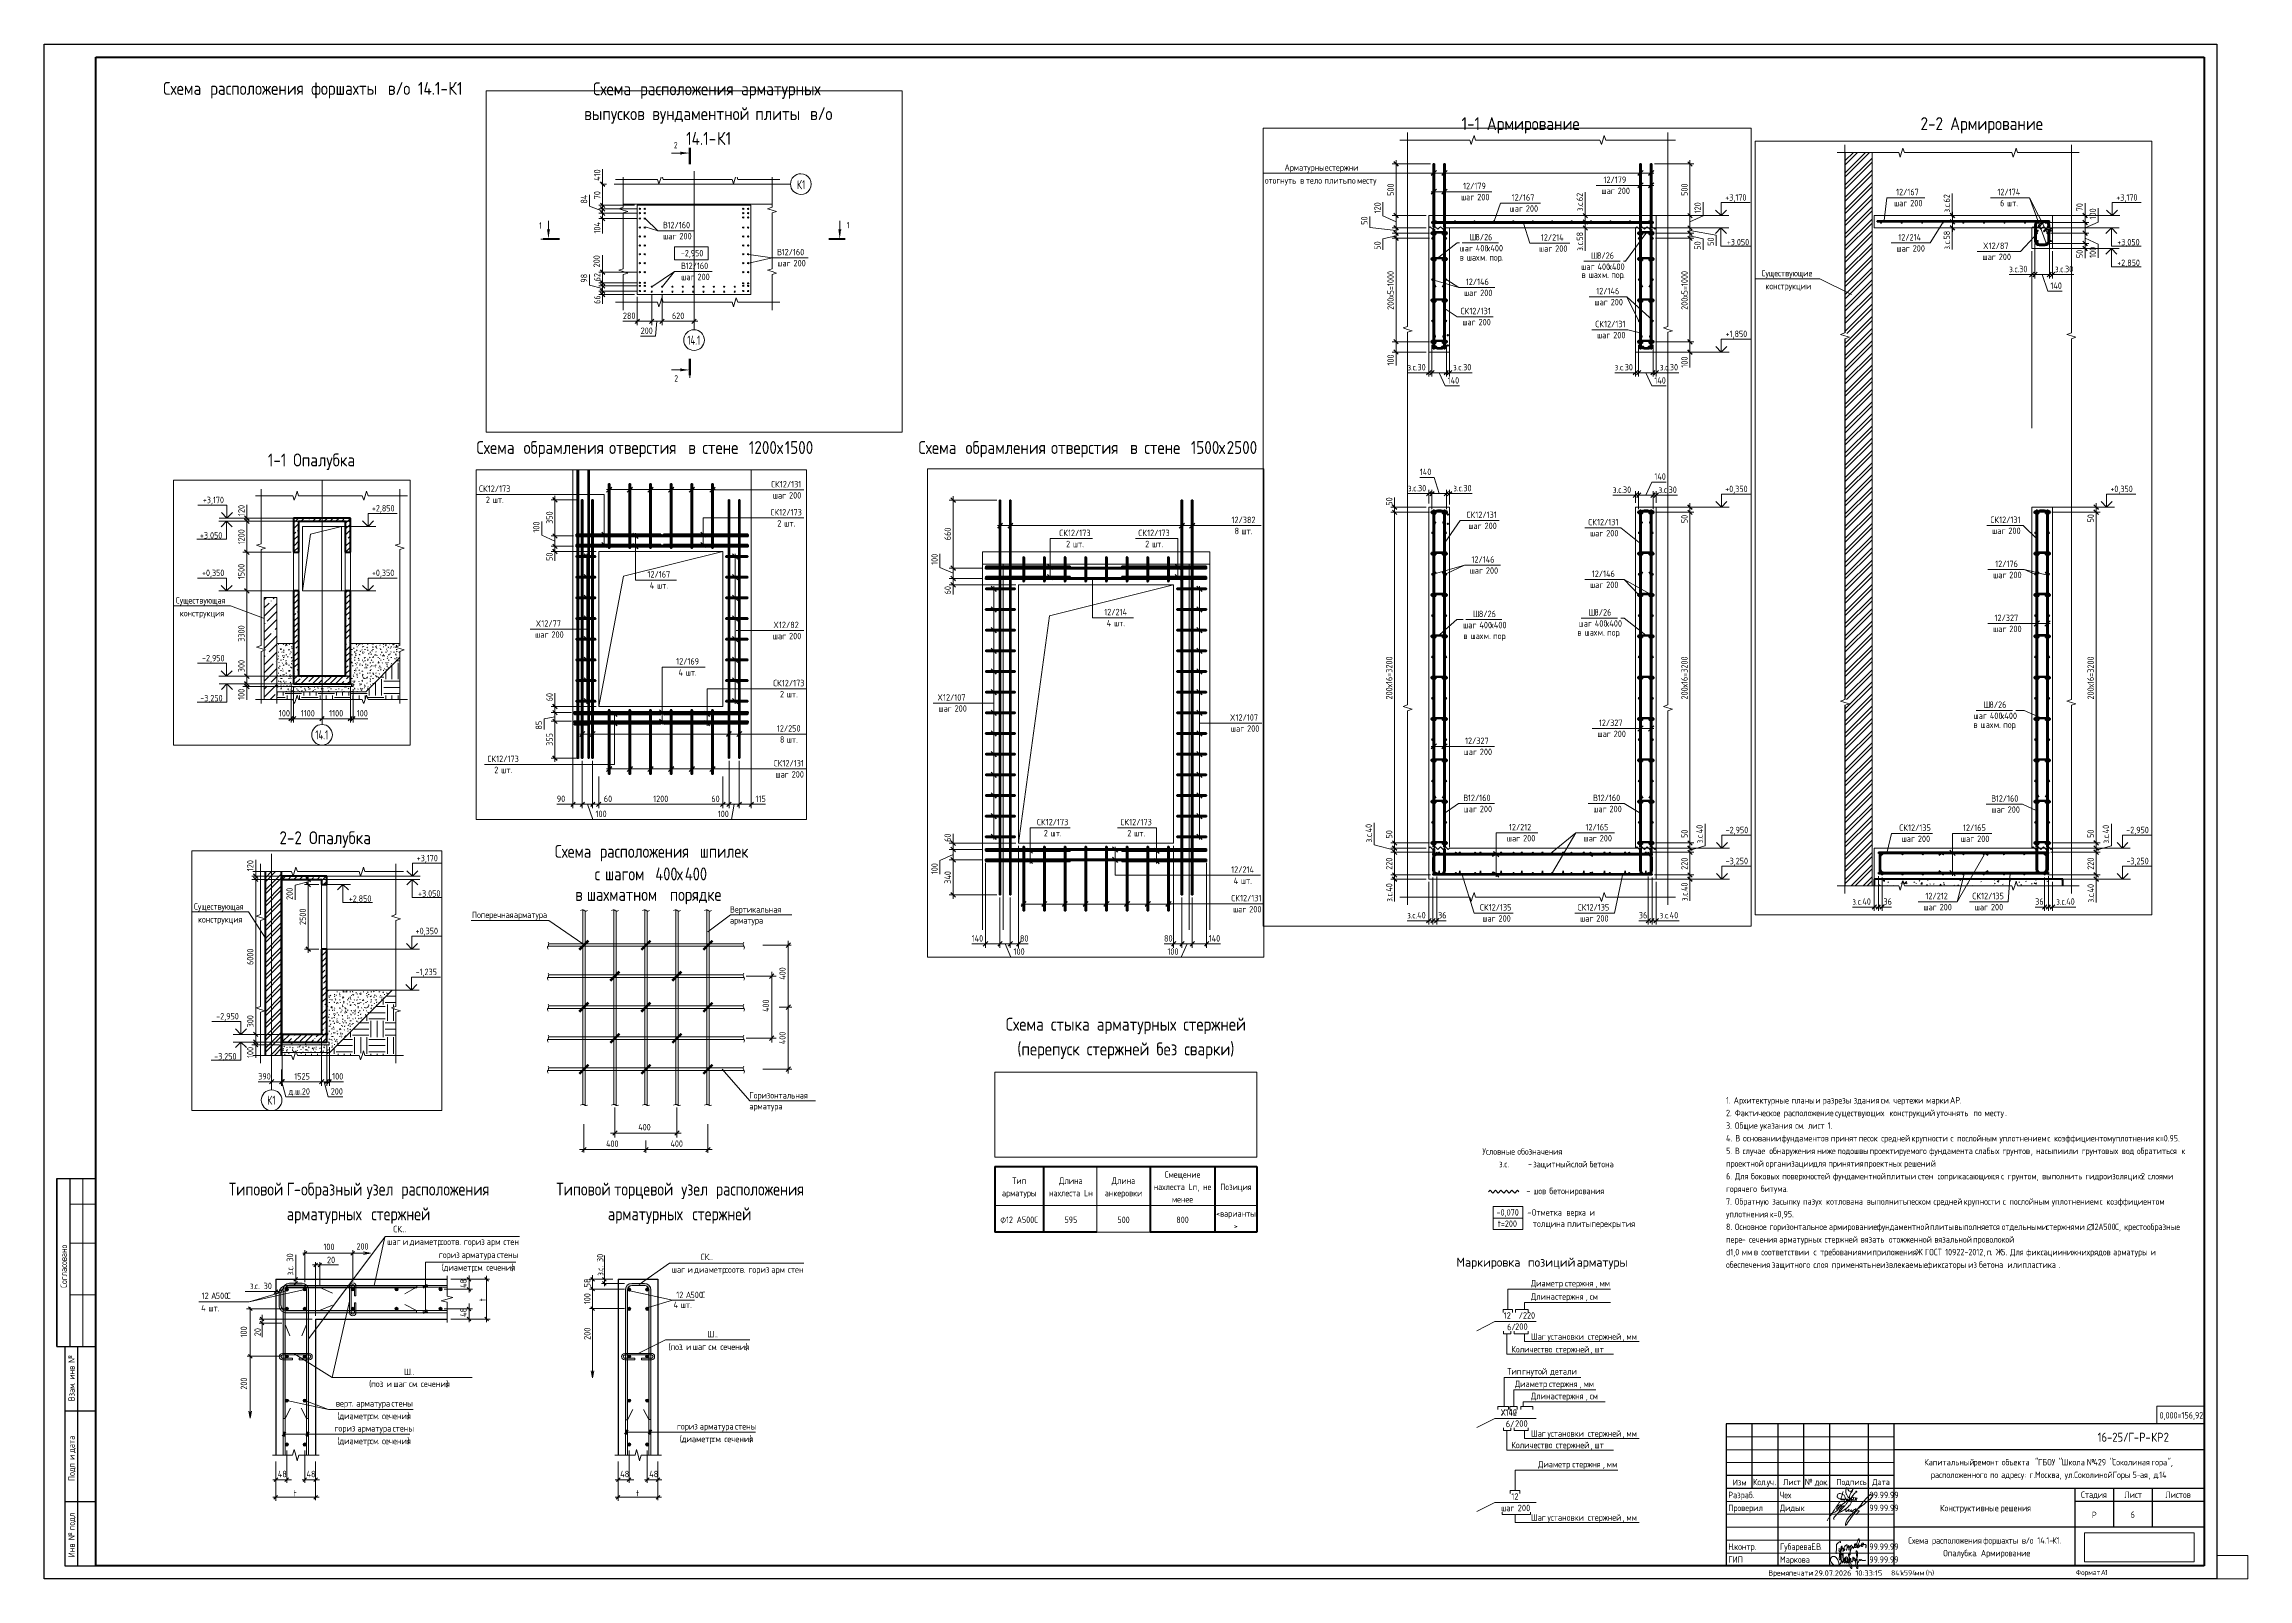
# Paper-space layout 'Layout1' of a CAD drawing. Header units: millimetres. Extents: x -841 to 12, y 0 to 594.
# The model-space entities are those that its viewports show. They can reach past a viewport. Long polylines and large blocks are cut down to what shows.
import ezdxf

# ---------------------------------------------------------------- set-up
doc = ezdxf.new("R2010")
doc.units = ezdxf.units.MM
for name, pattern in [('01 Штриховая _4 мм_', [6, 3.5, -2.5]), ('02 Штрихпунктирная _20 мм_', [25, 20, -2.5, 0, -2.5]), ('04 Пунктир 10мм', [10, 0, -10])]:
    doc.linetypes.add(name, pattern=pattern)
doc.layers.add('_NPLT_SIGN', color=5, linetype='Continuous', lineweight=9, plot=False)
doc.layers.add('NPLT_SIGN', color=5, linetype='Continuous', lineweight=9, plot=False)
for name, color, linetype, lineweight in [('AA_Dim', 7, 'Continuous', 9), ('AA_Dim-100', 7, 'Continuous', 9), ('AA_Dim-25', 7, 'Continuous', 9), ('AA_Dim-50', 7, 'Continuous', 9), ('AA_Linii', 7, 'Continuous', 9), ('AA_Oformlenie', 7, 'Continuous', 9), ('AA_Razrez', 7, 'Continuous', 9), ('AA_Vinoska', 7, 'Continuous', 9), ('AA_Visotnaya otmetka', 7, 'Continuous', 9), ('AF_Okno', 7, 'Continuous', 18), ('AF_Perekritie', 7, 'Continuous', 50), ('AF_Perekritie_Опалубка', 253, 'Continuous', 18), ('AF_Pokritie', 7, 'Continuous', 9), ('AF_Stena', 7, 'Continuous', 18), ('AF_Stena_Опалубка', 253, 'Continuous', 18), ('Gen_Stamp', 7, 'Continuous', 9), ('Gen_Table', 7, 'Continuous', 9), ('Gen_Text', 7, 'Continuous', 9), ('KR_Armatura', 7, 'Continuous', 20), ('KR_Armatura_Tonkie', 7, 'Continuous', 20), ('KR_Fundament', 7, 'Continuous', 18), ('Оси', 7, 'Continuous', 9)]:
    doc.layers.add(name, color=color, linetype=linetype, lineweight=lineweight)
doc.layers.add('AA_NPLT_Vports', color=254, linetype='Continuous', plot=False)
doc.styles.add('GOST Common', font='GOST Common.ttf', dxfattribs={"width": 0.85, "height": 250})
doc.styles.add('GOST Common_1', font='GOST Common.ttf', dxfattribs={"width": 0.85, "height": 62.5})
doc.styles.add('GOST Common_2', font='GOST Common.ttf', dxfattribs={"width": 0.85, "height": 5})
doc.styles.add('GOST Common_3', font='GOST Common.ttf', dxfattribs={"width": 0.85, "height": 2.5})
doc.styles.add('GOST Common_4', font='GOST Common.ttf', dxfattribs={"width": 0.9, "height": 2.5})
doc.styles.add('GOST Common_5', font='GOST Common.ttf', dxfattribs={"height": 3.5})
doc.styles.add('GOST Common_6', font='GOST Common.ttf', dxfattribs={"height": 2.5})
doc.styles.add('ISOCPEUR', font='isocpeur.ttf', dxfattribs={"width": 0.7, "height": 350})
doc.styles.add('ISOCPEUR_1', font='isocpeur.ttf', dxfattribs={"width": 0.85, "height": 250})
doc.styles.add('ISOCPEUR_10', font='isocpeur.ttf', dxfattribs={"width": 0.9, "height": 62.5})
doc.styles.add('ISOCPEUR_11', font='isocpeur.ttf', dxfattribs={"width": 0.8, "height": 62.5})
doc.styles.add('ISOCPEUR_12', font='isocpeur.ttf', dxfattribs={"width": 0.85, "height": 62.5})
doc.styles.add('ISOCPEUR_13', font='isocpeur.ttf', dxfattribs={"width": 0.85, "height": 2.5})
doc.styles.add('ISOCPEUR_14', font='isocpeur.ttf', dxfattribs={"width": 0.85, "height": 2.3})
doc.styles.add('ISOCPEUR_15', font='isocpeur.ttf', dxfattribs={"width": 0.85, "height": 2})
doc.styles.add('ISOCPEUR_16', font='isocpeur.ttf', dxfattribs={"width": 0.85, "height": 2.1})
doc.styles.add('ISOCPEUR_17', font='isocpeur.ttf', dxfattribs={"width": 0.9, "height": 2})
doc.styles.add('ISOCPEUR_18', font='isocpeur.ttf', dxfattribs={"height": 2.1})
doc.styles.add('ISOCPEUR_19', font='isocpeur.ttf', dxfattribs={"width": 0.85, "height": 3.5})
doc.styles.add('ISOCPEUR_20', font='isocpeur.ttf', dxfattribs={"width": 0.75, "height": 2.5})
doc.styles.add('ISOCPEUR_21', font='isocpeur.ttf', dxfattribs={"width": 0.85, "height": 5})
doc.styles.add('ISOCPEUR_22', font='isocpeur.ttf', dxfattribs={"width": 0.85, "height": 2.5})
doc.styles.add('ISOCPEUR_23', font='isocpeur.ttf', dxfattribs={"width": 0.8, "height": 5})
doc.styles.add('ISOCPEUR_24', font='isocpeur.ttf', dxfattribs={"width": 0.8, "height": 2.5})
doc.styles.add('ISOCPEUR_25', font='isocpeur.ttf', dxfattribs={"width": 0.85, "height": 2.5})
doc.styles.add('ISOCPEUR_4', font='isocpeur.ttf', dxfattribs={"width": 0.9, "height": 250})
doc.styles.add('ISOCPEUR_5', font='isocpeur.ttf', dxfattribs={"width": 0.7, "height": 175})
doc.styles.add('ISOCPEUR_6', font='isocpeur.ttf', dxfattribs={"width": 0.7, "height": 125})
doc.styles.add('ISOCPEUR_7', font='isocpeur.ttf', dxfattribs={"width": 0.85, "height": 125})
doc.styles.add('ISOCPEUR_8', font='isocpeur.ttf', dxfattribs={"width": 0.9, "height": 125})
doc.styles.add('ISOCPEUR_9', font='isocpeur.ttf', dxfattribs={"width": 0.8, "height": 125})
doc.dimstyles.new('00_Точн_3_знака__прозр_', dxfattribs={"dimscale": 304.8, "dimtxt": 248.995294, "dimasz": 0.557743, "dimexe": 0.492126, "dimexo": 0.328084, "dimgap": 0.032808, "dimtad": 1, "dimdec": 3, "dimrnd": 0.001, "dimdsep": 46, "dimtxsty": 'ISOCPEUR_4', "dimblk1": 'OBLIQUE', "dimblk2": 'OBLIQUE', "dimsah": 1, "dimcen": 0.09, "dimdle": 0.492126, "dimazin": 0, "dimtfac": 1, "dimtdec": 4, "dimtix": 1, "dimtmove": 1, "dimatfit": 3, "dimfxl": 1, "dimtvp": 1, "dimtolj": 1, "dimtzin": 0, "dimlwd": 18, "dimlwe": 18, "dimarcsym": 2})
doc.dimstyles.new('00_Точн_3_знака__прозр__1', dxfattribs={"dimscale": 304.8, "dimtxt": 248.995294, "dimasz": 0.557743, "dimexe": 0.492126, "dimexo": 0.328084, "dimgap": 0.032808, "dimtad": 1, "dimdec": 3, "dimrnd": 0.001, "dimdsep": 46, "dimtxsty": 'ISOCPEUR_4', "dimblk1": 'OBLIQUE', "dimblk2": 'OBLIQUE', "dimsah": 1, "dimcen": 0.09, "dimdle": 0.492126, "dimazin": 0, "dimtfac": 1, "dimtdec": 4, "dimtix": 1, "dimtmove": 0, "dimatfit": 3, "dimfxl": 1, "dimtvp": 1, "dimtolj": 1, "dimtzin": 0, "dimlwd": 18, "dimlwe": 18, "dimarcsym": 2})
doc.dimstyles.new('00_Точн_3_знака__прозр__2', dxfattribs={"dimscale": 304.8, "dimtxt": 124.497647, "dimasz": 0.278871, "dimexe": 0.246063, "dimexo": 0.164042, "dimgap": 0.016404, "dimtad": 1, "dimdec": 3, "dimrnd": 0.001, "dimdsep": 46, "dimtxsty": 'ISOCPEUR_8', "dimblk1": 'OBLIQUE', "dimblk2": 'OBLIQUE', "dimsah": 1, "dimcen": 0.09, "dimdle": 0.246063, "dimazin": 0, "dimtfac": 1, "dimtdec": 4, "dimtix": 1, "dimtmove": 1, "dimatfit": 3, "dimfxl": 1, "dimtvp": 1, "dimtolj": 1, "dimtzin": 0, "dimlwd": 18, "dimlwe": 18, "dimarcsym": 2})
doc.dimstyles.new('00_Точн_3_знака__прозр__3', dxfattribs={"dimscale": 304.8, "dimtxt": 62.248823, "dimasz": 0.139436, "dimexe": 0.123031, "dimexo": 0.082021, "dimgap": 0.008202, "dimtad": 1, "dimdec": 3, "dimrnd": 0.001, "dimdsep": 46, "dimtxsty": 'ISOCPEUR_10', "dimblk1": 'OBLIQUE', "dimblk2": 'OBLIQUE', "dimsah": 1, "dimcen": 0.09, "dimdle": 0.123031, "dimazin": 0, "dimtfac": 1, "dimtdec": 4, "dimtix": 1, "dimtmove": 1, "dimatfit": 3, "dimfxl": 1, "dimtvp": 1, "dimtolj": 1, "dimtzin": 0, "dimlwd": 18, "dimlwe": 18, "dimarcsym": 2})
doc.dimstyles.new('00_Точн_3_знака__прозр__4', dxfattribs={"dimscale": 304.8, "dimtxt": 62.248823, "dimasz": 0.139436, "dimexe": 0.123031, "dimexo": 0.082021, "dimgap": 0.008202, "dimtad": 1, "dimdec": 3, "dimrnd": 0.001, "dimdsep": 46, "dimtxsty": 'ISOCPEUR_10', "dimblk1": 'OBLIQUE', "dimblk2": 'OBLIQUE', "dimsah": 1, "dimcen": 0.09, "dimdle": 0.123031, "dimazin": 0, "dimtfac": 1, "dimtdec": 4, "dimtix": 1, "dimtmove": 0, "dimatfit": 3, "dimfxl": 1, "dimtvp": 1, "dimtolj": 1, "dimtzin": 0, "dimlwd": 18, "dimlwe": 18, "dimarcsym": 2})
doc.dimstyles.new('05_Округл_1мм__прозр_', dxfattribs={"dimscale": 304.8, "dimtxt": 124.497647, "dimasz": 0.278871, "dimexe": 0.246063, "dimexo": 0.164042, "dimgap": 0.016404, "dimtad": 1, "dimdec": 0, "dimdsep": 46, "dimtxsty": 'ISOCPEUR_8', "dimblk1": 'OBLIQUE', "dimblk2": 'OBLIQUE', "dimsah": 1, "dimcen": 0.09, "dimdle": 0.246063, "dimazin": 0, "dimtfac": 1, "dimtdec": 4, "dimtix": 1, "dimtmove": 1, "dimatfit": 3, "dimfxl": 1, "dimtvp": 1, "dimtolj": 1, "dimtzin": 0, "dimlwd": 18, "dimlwe": 18, "dimarcsym": 2})
doc.dimstyles.new('05_Округл_1мм__прозр__1', dxfattribs={"dimscale": 304.8, "dimtxt": 62.248823, "dimasz": 0.139436, "dimexe": 0.123031, "dimexo": 0.082021, "dimgap": 0.008202, "dimtad": 1, "dimdec": 0, "dimdsep": 46, "dimtxsty": 'ISOCPEUR_10', "dimblk1": 'OBLIQUE', "dimblk2": 'OBLIQUE', "dimsah": 1, "dimcen": 0.09, "dimdle": 0.123031, "dimazin": 0, "dimtfac": 1, "dimtdec": 4, "dimtix": 1, "dimtmove": 1, "dimatfit": 3, "dimfxl": 1, "dimtvp": 1, "dimtolj": 1, "dimtzin": 0, "dimlwd": 18, "dimlwe": 18, "dimarcsym": 2})
doc.dimstyles.new('05_Округл_1мм__прозр__2', dxfattribs={"dimscale": 304.8, "dimtxt": 62.248823, "dimasz": 0.139436, "dimexe": 0.123031, "dimexo": 0.082021, "dimgap": 0.008202, "dimtad": 1, "dimdec": 0, "dimdsep": 46, "dimtxsty": 'ISOCPEUR_10', "dimblk1": 'OBLIQUE', "dimblk2": 'OBLIQUE', "dimsah": 1, "dimcen": 0.09, "dimdle": 0.123031, "dimazin": 0, "dimtfac": 1, "dimtdec": 4, "dimtix": 1, "dimtmove": 0, "dimatfit": 3, "dimfxl": 1, "dimtvp": 1, "dimtolj": 1, "dimtzin": 0, "dimlwd": 18, "dimlwe": 18, "dimarcsym": 2})
doc.dimstyles.new('05_Округл_50мм__непрозр_', dxfattribs={"dimscale": 304.8, "dimtxt": 124.497647, "dimasz": 0.278871, "dimexe": 0.246063, "dimexo": 0.164042, "dimgap": 0.049213, "dimtad": 1, "dimdec": 0, "dimrnd": 50, "dimdsep": 46, "dimtxsty": 'ISOCPEUR_8', "dimblk1": 'OBLIQUE', "dimblk2": 'OBLIQUE', "dimsah": 1, "dimcen": 0.09, "dimdle": 0.246063, "dimazin": 0, "dimtfac": 1, "dimtdec": 4, "dimtix": 1, "dimtmove": 1, "dimatfit": 3, "dimfxl": 1, "dimtvp": 1, "dimtfill": 1, "dimtolj": 1, "dimtzin": 0, "dimlwd": 18, "dimlwe": 18, "dimarcsym": 2})
doc.dimstyles.new('05_Округл_5мм__прозр_', dxfattribs={"dimscale": 304.8, "dimtxt": 124.497647, "dimasz": 0.278871, "dimexe": 0.246063, "dimexo": 0.164042, "dimgap": 0.016404, "dimtad": 1, "dimdec": 0, "dimrnd": 5, "dimdsep": 46, "dimtxsty": 'ISOCPEUR_8', "dimblk1": 'OBLIQUE', "dimblk2": 'OBLIQUE', "dimsah": 1, "dimcen": 0.09, "dimdle": 0.246063, "dimazin": 0, "dimtfac": 1, "dimtdec": 4, "dimtix": 1, "dimtmove": 1, "dimatfit": 3, "dimfxl": 1, "dimtvp": 1, "dimtolj": 1, "dimtzin": 0, "dimlwd": 18, "dimlwe": 18, "dimarcsym": 2})
doc.dimstyles.new('05_Округл_5мм__прозр__1', dxfattribs={"dimscale": 304.8, "dimtxt": 124.497647, "dimasz": 0.278871, "dimexe": 0.246063, "dimexo": 0.164042, "dimgap": 0.016404, "dimtad": 1, "dimdec": 0, "dimrnd": 5, "dimdsep": 46, "dimtxsty": 'ISOCPEUR_8', "dimblk1": 'OBLIQUE', "dimblk2": 'OBLIQUE', "dimsah": 1, "dimcen": 0.09, "dimdle": 0.246063, "dimazin": 0, "dimtfac": 1, "dimtdec": 4, "dimtix": 1, "dimtmove": 0, "dimatfit": 3, "dimfxl": 1, "dimtvp": 1, "dimtolj": 1, "dimtzin": 0, "dimlwd": 18, "dimlwe": 18, "dimarcsym": 2})
doc.dimstyles.new('05_Округл_5мм__прозр__2', dxfattribs={"dimscale": 304.8, "dimtxt": 62.248823, "dimasz": 0.139436, "dimexe": 0.123031, "dimexo": 0.082021, "dimgap": 0.008202, "dimtad": 1, "dimdec": 0, "dimrnd": 5, "dimdsep": 46, "dimtxsty": 'ISOCPEUR_10', "dimblk1": 'OBLIQUE', "dimblk2": 'OBLIQUE', "dimsah": 1, "dimcen": 0.09, "dimdle": 0.123031, "dimazin": 0, "dimtfac": 1, "dimtdec": 4, "dimtix": 1, "dimtmove": 1, "dimatfit": 3, "dimfxl": 1, "dimtvp": 1, "dimtolj": 1, "dimtzin": 0, "dimlwd": 18, "dimlwe": 18, "dimarcsym": 2})
doc.dimstyles.new('05_Округл_5мм__прозр__3', dxfattribs={"dimscale": 304.8, "dimtxt": 62.248823, "dimasz": 0.139436, "dimexe": 0.123031, "dimexo": 0.082021, "dimgap": 0.008202, "dimtad": 1, "dimdec": 0, "dimrnd": 5, "dimdsep": 46, "dimtxsty": 'ISOCPEUR_10', "dimblk1": 'OBLIQUE', "dimblk2": 'OBLIQUE', "dimsah": 1, "dimcen": 0.09, "dimdle": 0.123031, "dimazin": 0, "dimtfac": 1, "dimtdec": 4, "dimtix": 1, "dimtmove": 0, "dimatfit": 3, "dimfxl": 1, "dimtvp": 1, "dimtolj": 1, "dimtzin": 0, "dimlwd": 18, "dimlwe": 18, "dimarcsym": 2})
doc.dimstyles.new('10_Раскладка_арматуры_с_засечками', dxfattribs={"dimscale": 304.8, "dimtxt": 0.18, "dimasz": 0.164042, "dimexe": 0.082021, "dimexo": 0, "dimgap": 0, "dimtad": 1, "dimdec": 3, "dimrnd": 0.001, "dimdsep": 46, "dimtxsty": 'ISOCPEUR_11', "dimblk1": 'OBLIQUE', "dimblk2": 'OBLIQUE', "dimsah": 1, "dimcen": 0.09, "dimdle": 0.082021, "dimazin": 0, "dimtfac": 1, "dimtdec": 4, "dimtix": 1, "dimtmove": 0, "dimatfit": 3, "dimfxl": 1, "dimtvp": 1, "dimtolj": 1, "dimtzin": 0, "dimlwd": 18, "dimlwe": 18, "dimarcsym": 2})
doc.dimstyles.new('10_Раскладка_арматуры_с_засечками_1', dxfattribs={"dimscale": 304.8, "dimtxt": 0.18, "dimasz": 0.164042, "dimexe": 0.082021, "dimexo": 0, "dimgap": 0, "dimtad": 1, "dimdec": 3, "dimrnd": 0.001, "dimdsep": 46, "dimtxsty": 'GOST Common_1', "dimblk1": 'OBLIQUE', "dimblk2": 'OBLIQUE', "dimsah": 1, "dimcen": 0.09, "dimdle": 0.082021, "dimazin": 0, "dimtfac": 1, "dimtdec": 4, "dimtix": 1, "dimtmove": 0, "dimatfit": 3, "dimfxl": 1, "dimtvp": 1, "dimtolj": 1, "dimtzin": 0, "dimlwd": 18, "dimlwe": 18, "dimarcsym": 2})
doc.dimstyles.new('10_Раскладка_арматуры_с_засечками_2', dxfattribs={"dimscale": 304.8, "dimtxt": 0.18, "dimasz": 0.164042, "dimexe": 0.082021, "dimexo": 0, "dimgap": 0, "dimtad": 1, "dimdec": 3, "dimrnd": 0.001, "dimdsep": 46, "dimtxsty": 'GOST Common_1', "dimblk1": 'OBLIQUE', "dimblk2": 'OBLIQUE', "dimsah": 1, "dimcen": 0.09, "dimdle": 0.082021, "dimazin": 0, "dimtfac": 1, "dimtdec": 4, "dimtix": 1, "dimtmove": 1, "dimatfit": 3, "dimfxl": 1, "dimtvp": 1, "dimtolj": 1, "dimtzin": 0, "dimlwd": 18, "dimlwe": 18, "dimarcsym": 2})
doc.dimstyles.new('10_Раскладка_арматуры_с_засечками_3', dxfattribs={"dimscale": 304.8, "dimtxt": 0.18, "dimasz": 0.164042, "dimexe": 0.082021, "dimexo": 0, "dimgap": 0, "dimtad": 1, "dimdec": 3, "dimrnd": 0.001, "dimdsep": 46, "dimtxsty": 'ISOCPEUR_10', "dimblk1": 'OBLIQUE', "dimblk2": 'OBLIQUE', "dimsah": 1, "dimcen": 0.09, "dimdle": 0.082021, "dimazin": 0, "dimtfac": 1, "dimtdec": 4, "dimtix": 1, "dimtmove": 0, "dimatfit": 3, "dimfxl": 1, "dimtvp": 1, "dimtolj": 1, "dimtzin": 0, "dimlwd": 18, "dimlwe": 18, "dimarcsym": 2})
doc.dimstyles.new('10_Раскладка_арматуры_с_засечками_4', dxfattribs={"dimscale": 304.8, "dimtxt": 0.18, "dimasz": 0.164042, "dimexe": 0.082021, "dimexo": 0, "dimgap": 0, "dimtad": 1, "dimdec": 3, "dimrnd": 0.001, "dimdsep": 46, "dimtxsty": 'ISOCPEUR_12', "dimblk1": 'OBLIQUE', "dimblk2": 'OBLIQUE', "dimsah": 1, "dimcen": 0.09, "dimdle": 0.082021, "dimazin": 0, "dimtfac": 1, "dimtdec": 4, "dimtix": 1, "dimtmove": 0, "dimatfit": 3, "dimfxl": 1, "dimtvp": 1, "dimtolj": 1, "dimtzin": 0, "dimlwd": 18, "dimlwe": 18, "dimarcsym": 2})
doc.dimstyles.new('10_Раскладка_арматуры_с_засечками_5', dxfattribs={"dimscale": 304.8, "dimtxt": 0.18, "dimasz": 0.164042, "dimexe": 0.082021, "dimexo": 0, "dimgap": 0, "dimtad": 1, "dimdec": 3, "dimrnd": 0.001, "dimdsep": 46, "dimtxsty": 'ISOCPEUR_11', "dimblk1": 'OBLIQUE', "dimblk2": 'OBLIQUE', "dimsah": 1, "dimcen": 0.09, "dimdle": 0.082021, "dimazin": 0, "dimtfac": 1, "dimtdec": 4, "dimtix": 1, "dimtmove": 2, "dimatfit": 3, "dimfxl": 1, "dimtvp": 1, "dimtolj": 1, "dimtzin": 0, "dimlwd": 18, "dimlwe": 18, "dimarcsym": 2})
picture_1 = doc.add_image_def('image1.jpg', size_in_pixel=(1429, 378))
picture_2 = doc.add_image_def('image2.png', size_in_pixel=(843, 274))
pattern_1 = [(45, (-22570.9, 825), (-224.506, 224.506), []), (45, (-22346.4, 825), (-224.506, 224.506), [396.875, -79.375, 3.353, -76.022])]
pattern_2 = [(45, (-11178.8, 825), (-224.506, 224.506), []), (45, (-10954.3, 825), (-224.506, 224.506), [396.875, -79.375, 3.353, -76.022])]

psp = doc.layouts.get("Layout1")

# ---------------------------------------------------------------- texts
at = {"layer": 'AA_Vinoska', "attachment_point": 1}
for s, insert, char_height, width, style in [('Схема', (-643.31, 284.08), 5, 19.3527, 'GOST Common_2'), ('\\fGOST Common|b0|i0|c204|p34|;\\W.85; ', (-627.35, 284.08), 5, 1.7717, 'GOST Common_2'), ('расположения', (-625.88, 284.08), 5, 45.111, 'GOST Common_2'), ('\\fGOST Common|b0|i0|c204|p34|;\\W.85; ', (-588.66, 284.08), 5, 1.7717, 'GOST Common_2'), ('шпилек', (-587.2, 284.08), 5, 23.1688, 'GOST Common_2'), ('\\fGOST Common|b0|i0|c204|p34|;\\W.85;с', (-627.91, 275.33), 5, 3.1346, 'GOST Common_2'), ('\\fGOST Common|b0|i0|c204|p34|;\\W.85; ', (-625.32, 275.33), 5, 1.7717, 'GOST Common_2'), ('шагом', (-623.86, 275.33), 5, 20.443, 'GOST Common_2'), (' 400', (-606.99, 275.33), 5, 13.288, 'GOST Common_2'), ('\\fGOST Common|b0|i0|c204|p34|;\\W.85;х', (-596.03, 275.33), 5, 3.6797, 'GOST Common_2'), ('400', (-592.99, 275.33), 5, 11.5162, 'GOST Common_2'), ('Поперечная', (-675.39, 258.27), 2.5, 18.8076, 'GOST Common_3'), ('\\fGOST Common|b0|i0|c204|p34|;\\W.85; ', (-659.87, 258.27), 2.5, 0.8859, 'GOST Common_3'), ('арматура', (-659.14, 258.27), 2.5, 16.0137, 'GOST Common_3'), ('Вертикальная', (-575.52, 260.36), 2.5, 23.2369, 'GOST Common_3'), ('арматура', (-575.52, 256.13), 2.5, 16.0137, 'GOST Common_3'), ('Горизонтальная', (-568.02, 188.42), 2.5, 26.5078, 'GOST Common_3'), ('арматура', (-568.02, 184.18), 2.5, 16.0137, 'GOST Common_3'), ('400', (-611.01, 176.09), 2.5, 5.724, 'GOST Common_3'), ('400', (-623.47, 169.7), 2.5, 5.724, 'GOST Common_3'), ('400', (-598.54, 169.7), 2.5, 5.724, 'GOST Common_3'), (' - ', (-268.72, 151.39), 2.5, 4.9745, 'ISOCPEUR_13'), ('шов', (-264.61, 151.39), 2.5, 5.9966, 'ISOCPEUR_13'), ('\\fISOCPEUR|b0|i0|c204|p34|;\\W.85; ', (-259.66, 151.39), 2.5, 1.5673, 'ISOCPEUR_13'), ('бетонирования', (-258.37, 151.39), 2.5, 24.5998, 'ISOCPEUR_13'), ('СК', (-705.85, 136.66), 2.5, 3.6557, 'ISOCPEUR_24'), ('-0,070', (-278.84, 143.11), 2.5, 10.6785, 'GOST Common_4'), ('t=200', (-278.33, 138.73), 2.5, 9.4519, 'GOST Common_4'), (' - ', (-268.35, 143.1), 2.5, 3.824, 'GOST Common_4'), ('Отметка', (-265.2, 143.1), 2.5, 15.2962, 'GOST Common_4'), ('толщина', (-264.76, 138.72), 2.5, 15.1519, 'GOST Common_4'), ('\\fGOST Common|b0|i0|c204|p34|;\\W.9; ', (-252.58, 143.1), 2.5, 0.938, 'GOST Common_4'), ('\\fGOST Common|b0|i0|c204|p34|;\\W.9; ', (-252.26, 138.72), 2.5, 0.938, 'GOST Common_4'), ('верха', (-251.8, 143.1), 2.5, 9.957, 'GOST Common_4'), ('плиты', (-251.49, 138.72), 2.5, 10.462, 'GOST Common_4'), ('\\fGOST Common|b0|i0|c204|p34|;\\W.9; ', (-243.59, 143.1), 2.5, 0.938, 'GOST Common_4'), ('\\fGOST Common|b0|i0|c204|p34|;\\W.9; ', (-242.85, 138.72), 2.5, 0.938, 'GOST Common_4'), ('\\fGOST Common|b0|i0|c204|p34|;\\W.9;и', (-242.82, 143.1), 2.5, 1.9481, 'GOST Common_4'), ('перекрытия', (-242.08, 138.72), 2.5, 20.2025, 'GOST Common_4'), ('100', (-732.9, 129.76), 2.5, 4.6819, 'ISOCPEUR_24'), ('...', (-702.84, 136.66), 2.5, 2.1165, 'ISOCPEUR_24'), ('20', (-731.5, 124.69), 2.5, 3.4633, 'ISOCPEUR_24'), ('СК', (-586.87, 125.87), 2.5, 3.6557, 'ISOCPEUR_24'), ('...', (-583.85, 125.87), 2.5, 2.1165, 'ISOCPEUR_24'), ('Маркировка', (-294.32, 124.32), 3.5, 32.0675, 'GOST Common_5'), ('\\fGOST Common|b0|i0|c204|p34|; ', (-267.86, 124.32), 3.5, 1.443, 'GOST Common_5'), ('позиций', (-266.67, 124.32), 3.5, 21.4051, 'GOST Common_5'), ('\\fGOST Common|b0|i0|c204|p34|; ', (-249.01, 124.32), 3.5, 1.443, 'GOST Common_5'), ('арматуры', (-247.82, 124.32), 3.5, 26.6962, 'GOST Common_5'), ('\\fISOCPEUR|b0|i0|c204|p34|;\\W.8;з', (-761.3, 114.64), 2.5, 1.6034, 'ISOCPEUR_24'), ('\\fISOCPEUR|b0|i0|c204|p34|;\\W.8;.', (-759.98, 114.64), 2.5, 0.7055, 'ISOCPEUR_24'), ('\\fISOCPEUR|b0|i0|c204|p34|;\\W.8;с', (-759.4, 114.64), 2.5, 1.4751, 'ISOCPEUR_24'), ('. 30', (-758.18, 114.64), 2.5, 5.6439, 'ISOCPEUR_24'), ('12 ', (-596.29, 111.17), 2.5, 4.4253, 'ISOCPEUR_24'), ('\\fISOCPEUR|b0|i0|c204|p34|;\\W.8;А', (-592.64, 111.17), 2.5, 2.1806, 'ISOCPEUR_24'), ('500', (-590.84, 111.17), 2.5, 5.1949, 'ISOCPEUR_24'), ('\\fISOCPEUR|b0|i0|c204|p34|;\\W.8;С', (-586.56, 111.17), 2.5, 1.7316, 'ISOCPEUR_24'), ('12 ', (-780.02, 110.82), 2.5, 4.4253, 'ISOCPEUR_24'), ('\\fISOCPEUR|b0|i0|c204|p34|;\\W.8;А', (-776.37, 110.82), 2.5, 2.1806, 'ISOCPEUR_24'), ('500', (-774.57, 110.82), 2.5, 5.1949, 'ISOCPEUR_24'), ('\\fISOCPEUR|b0|i0|c204|p34|;\\W.8;С', (-770.29, 110.82), 2.5, 1.7316, 'ISOCPEUR_24'), ('12', (-276.09, 103.19), 2.5, 3.6878, 'GOST Common_6'), ('\\fISOCPEUR|b0|i0|c204|p34|;\\W.8;Ш', (-584.28, 95.99), 2.5, 2.4371, 'ISOCPEUR_24'), ('...', (-582.27, 95.99), 2.5, 2.1165, 'ISOCPEUR_24'), ('200', (-271.66, 98.89), 2.5, 6.4937, 'GOST Common_6'), ('\\fISOCPEUR|b0|i0|c204|p34|;\\W.8;Ш', (-701.68, 81.38), 2.5, 2.4371, 'ISOCPEUR_24'), ('...', (-699.67, 81.38), 2.5, 2.1165, 'ISOCPEUR_24'), ('\\fGOST Common|b0|i0|c204|p34|;Х', (-277.16, 65.7), 2.5, 2.7257, 'GOST Common_6'), ('12', (-273.74, 65.68), 2.5, 3.6878, 'GOST Common_6'), ('200', (-271.66, 61.38), 2.5, 6.4937, 'GOST Common_6'), ('48', (-750.54, 41.85), 2.5, 3.6557, 'ISOCPEUR_24'), ('48', (-739.43, 41.85), 2.5, 3.6557, 'ISOCPEUR_24'), ('48', (-618.01, 41.85), 2.5, 3.6557, 'ISOCPEUR_24'), ('48', (-606.77, 41.85), 2.5, 3.6557, 'ISOCPEUR_24'), ('12', (-273.12, 33.15), 2.5, 3.6878, 'GOST Common_6'), ('200', (-270.65, 28.71), 2.5, 6.4937, 'GOST Common_6'), ('Разраб', (-189.15, 33.74), 2.5, 11.5162, 'ISOCPEUR_13'), ('Проверил', (-189.15, 28.74), 2.5, 14.9234, 'ISOCPEUR_13'), ('\\fISOCPEUR|b0|i0|c204|p34|;\\W.85;.', (-179.65, 33.74), 2.5, 0.7496, 'ISOCPEUR_13'), ('Дидык', (-169.15, 28.74), 2.5, 9.8808, 'ISOCPEUR_13'), ('Чех', (-169.15, 33.74), 2.5, 5.724, 'ISOCPEUR_13'), ('99.99.99', (-134.54, 33.74), 2.5, 11.0633, 'ISOCPEUR_20'), ('99.99.99', (-134.54, 28.74), 2.5, 11.0633, 'ISOCPEUR_20'), ('\\fISOCPEUR|b0|i0|c204|p34|;\\W.85;Н', (-189.15, 13.74), 2.5, 2.0443, 'ISOCPEUR_13'), ('ГИП', (-189.15, 8.74), 2.5, 5.9285, 'ISOCPEUR_13'), ('\\fISOCPEUR|b0|i0|c204|p34|;\\W.85;.', (-187.47, 13.74), 2.5, 0.7496, 'ISOCPEUR_13'), ('контр', (-186.85, 13.74), 2.5, 9.6764, 'ISOCPEUR_13'), ('\\fISOCPEUR|b0|i0|c204|p34|;\\W.85;.', (-178.86, 13.74), 2.5, 0.7496, 'ISOCPEUR_13'), ('Губарева', (-169.15, 13.74), 2.5, 13.3481, 'ISOCPEUR_20'), ('Маркова', (-169.15, 8.74), 2.5, 13.765, 'ISOCPEUR_13'), ('\\fISOCPEUR|b0|i0|c204|p34|;\\W.75; ', (-158.14, 13.74), 2.5, 1.3829, 'ISOCPEUR_20'), ('\\fISOCPEUR|b0|i0|c204|p34|;\\W.75;Е', (-157, 13.74), 2.5, 1.6234, 'ISOCPEUR_20'), ('\\fISOCPEUR|b0|i0|c204|p34|;\\W.75;.', (-155.66, 13.74), 2.5, 0.6614, 'ISOCPEUR_20'), ('\\fISOCPEUR|b0|i0|c204|p34|;\\W.75;В', (-155.11, 13.74), 2.5, 1.8038, 'ISOCPEUR_20'), ('\\fISOCPEUR|b0|i0|c204|p34|;\\W.75;.', (-153.62, 13.74), 2.5, 0.6614, 'ISOCPEUR_20'), ('99.99.99', (-134.54, 13.74), 2.5, 11.0633, 'ISOCPEUR_20'), ('99.99.99', (-134.54, 8.74), 2.5, 11.0633, 'ISOCPEUR_20')]:
    psp.add_mtext(s, dxfattribs=dict(at, insert=insert, char_height=char_height, width=width, style=style))
at = {"layer": 'AA_Vinoska', "char_height": 2.5, "attachment_point": 1, "rotation": 90}
for s, insert, width, style in [('400', (-556.49, 231.9), 5.724, 'GOST Common_3'), ('400', (-562.88, 219.44), 5.724, 'GOST Common_3'), ('400', (-556.49, 206.98), 5.724, 'GOST Common_3'), ('. 30', (-747.08, 120.62), 5.6439, 'ISOCPEUR_24'), ('\\fISOCPEUR|b0|i0|c204|p34|;\\W.8;с', (-747.08, 119.4), 1.4751, 'ISOCPEUR_24'), ('. 30', (-627.04, 120.46), 5.6439, 'ISOCPEUR_24'), ('\\fISOCPEUR|b0|i0|c204|p34|;\\W.8;с', (-627.04, 119.24), 1.4751, 'ISOCPEUR_24'), ('\\fISOCPEUR|b0|i0|c204|p34|;\\W.8;з', (-747.08, 117.5), 1.6034, 'ISOCPEUR_24'), ('\\fISOCPEUR|b0|i0|c204|p34|;\\W.8;.', (-747.08, 118.82), 0.7055, 'ISOCPEUR_24'), ('48', (-679.95, 112.61), 3.6557, 'ISOCPEUR_24'), ('58', (-632, 112.82), 3.4633, 'ISOCPEUR_24'), ('\\fISOCPEUR|b0|i0|c204|p34|;\\W.8;з', (-627.04, 117.34), 1.6034, 'ISOCPEUR_24'), ('\\fISOCPEUR|b0|i0|c204|p34|;\\W.8;.', (-627.04, 118.66), 0.7055, 'ISOCPEUR_24'), ('48', (-679.95, 101.41), 3.6557, 'ISOCPEUR_24'), ('100', (-632, 106.28), 4.6819, 'ISOCPEUR_24'), ('100', (-764.96, 93.43), 4.6819, 'ISOCPEUR_24'), ('20', (-759.6, 93.93), 3.4633, 'ISOCPEUR_24')]:
    psp.add_mtext(s, dxfattribs=dict(at, insert=insert, width=width, style=style))
at = {"layer": 'Gen_Stamp', "attachment_point": 1}
for s, insert, char_height, width, style in [('0,000=156,92', (-22.2, 64.57), 2.5, 19.6253, 'ISOCPEUR_13'), ('16-25/', (-46.18, 56.59), 3.5, 14.4464, 'ISOCPEUR_19'), ('\\fISOCPEUR|b0|i0|c204|p34|;\\W.85;Г', (-34.26, 56.59), 3.5, 2.5213, 'ISOCPEUR_19'), ('\\fISOCPEUR|b0|i0|c204|p34|;\\W.85;-', (-32.18, 56.59), 3.5, 2.5213, 'ISOCPEUR_19'), ('\\fISOCPEUR|b0|i0|c204|p34|;\\W.85;Р', (-30.1, 56.59), 3.5, 2.9302, 'ISOCPEUR_19'), ('\\fISOCPEUR|b0|i0|c204|p34|;\\W.85;-', (-27.68, 56.59), 3.5, 2.5213, 'ISOCPEUR_19'), ('КР', (-25.45, 56.59), 3.5, 5.8603, 'ISOCPEUR_19'), ('\\fISOCPEUR|b0|i0|c204|p34|;\\W.85;2', (-20.62, 56.59), 3.5, 2.5213, 'ISOCPEUR_19'), ('Капитальный', (-113.31, 46.43), 2.5, 21.5333, 'ISOCPEUR_13'), ('\\fISOCPEUR|b0|i0|c204|p34|;\\W.85; ', (-95.54, 46.43), 2.5, 1.5673, 'ISOCPEUR_13'), ('ремонт', (-94.25, 46.43), 2.5, 11.7207, 'ISOCPEUR_13'), ('\\fISOCPEUR|b0|i0|c204|p34|;\\W.85; ', (-84.57, 46.43), 2.5, 1.5673, 'ISOCPEUR_13'), ('объекта', (-83.28, 46.43), 2.5, 13.9013, 'ISOCPEUR_13'), (' "', (-71.81, 46.43), 2.5, 3.1346, 'ISOCPEUR_13'), ('ГБОУ', (-69.23, 46.43), 2.5, 7.9728, 'ISOCPEUR_13'), (' "', (-62.65, 46.43), 2.5, 3.1346, 'ISOCPEUR_13'), ('Школа', (-60.06, 46.43), 2.5, 10.1534, 'ISOCPEUR_13'), ('\\fISOCPEUR|b0|i0|c204|p34|;\\W.85; ', (-51.68, 46.43), 2.5, 1.5673, 'ISOCPEUR_13'), ('\\fISOCPEUR|b0|i0|c204|p34|;\\W.85;№', (-50.39, 46.43), 2.5, 3.1346, 'ISOCPEUR_13'), ('429 "', (-47.8, 46.43), 2.5, 8.8586, 'ISOCPEUR_13'), ('Соколиная', (-40.5, 46.43), 2.5, 16.7633, 'ISOCPEUR_13'), ('\\fISOCPEUR|b0|i0|c204|p34|;\\W.85; ', (-26.66, 46.43), 2.5, 1.5673, 'ISOCPEUR_13'), ('гора', (-25.37, 46.43), 2.5, 7.5639, 'ISOCPEUR_13'), ('",', (-19.13, 46.43), 2.5, 2.4532, 'ISOCPEUR_13'), ('расположенного', (-110.72, 41.53), 2.5, 26.1671, 'ISOCPEUR_13'), ('\\fISOCPEUR|b0|i0|c204|p34|;\\W.85; ', (-89.13, 41.53), 2.5, 1.5673, 'ISOCPEUR_13'), ('по', (-87.84, 41.53), 2.5, 3.6797, 'ISOCPEUR_13'), ('\\fISOCPEUR|b0|i0|c204|p34|;\\W.85; ', (-84.8, 41.53), 2.5, 1.5673, 'ISOCPEUR_13'), ('адресу', (-83.51, 41.53), 2.5, 10.9711, 'ISOCPEUR_13'), (': ', (-74.45, 41.53), 2.5, 2.3169, 'ISOCPEUR_13'), ('\\fISOCPEUR|b0|i0|c204|p34|;\\W.85;г', (-72.54, 41.53), 2.5, 1.8399, 'ISOCPEUR_13'), ('\\fISOCPEUR|b0|i0|c204|p34|;\\W.85;.', (-71.02, 41.53), 2.5, 0.7496, 'ISOCPEUR_13'), ('Москва', (-70.41, 41.53), 2.5, 11.4481, 'ISOCPEUR_13'), (', ', (-60.96, 41.53), 2.5, 2.4532, 'ISOCPEUR_13'), ('ул', (-58.94, 41.53), 2.5, 3.6797, 'ISOCPEUR_13'), ('\\fISOCPEUR|b0|i0|c204|p34|;\\W.85;.', (-55.9, 41.53), 2.5, 0.7496, 'ISOCPEUR_13'), ('Соколиной', (-55.28, 41.53), 2.5, 16.5589, 'ISOCPEUR_13'), ('\\fISOCPEUR|b0|i0|c204|p34|;\\W.85; ', (-41.62, 41.53), 2.5, 1.5673, 'ISOCPEUR_13'), ('Горы', (-40.33, 41.53), 2.5, 7.5639, 'ISOCPEUR_13'), (' 5-', (-34.09, 41.53), 2.5, 5.247, 'ISOCPEUR_13'), ('ая', (-29.76, 41.53), 2.5, 3.8842, 'ISOCPEUR_13'), (', ', (-26.55, 41.53), 2.5, 2.4532, 'ISOCPEUR_13'), ('\\fISOCPEUR|b0|i0|c204|p34|;\\W.85;д', (-24.53, 41.53), 2.5, 1.8399, 'ISOCPEUR_13'), ('.14', (-23.01, 41.53), 2.5, 4.0886, 'ISOCPEUR_13'), ('Конструктивные', (-107.15, 28.68), 2.5, 26.8485, 'ISOCPEUR_13'), ('\\fISOCPEUR|b0|i0|c204|p34|;\\W.85; ', (-85, 28.68), 2.5, 1.5673, 'ISOCPEUR_13'), ('решения', (-83.71, 28.68), 2.5, 13.3561, 'ISOCPEUR_13'), ('\\fISOCPEUR|b0|i0|c204|p34|;\\W.85;6', (-33.39, 26.12), 2.5, 1.8399, 'ISOCPEUR_13'), ('Схема', (-119.52, 16.13), 2.5, 9.6082, 'ISOCPEUR_13'), ('\\fISOCPEUR|b0|i0|c204|p34|;\\W.85; ', (-111.59, 16.13), 2.5, 1.5673, 'ISOCPEUR_13'), ('расположения', (-110.3, 16.13), 2.5, 22.4873, 'ISOCPEUR_13'), ('Опалубка', (-105.92, 11.24), 2.5, 15.3323, 'ISOCPEUR_13'), ('. ', (-93.27, 11.24), 2.5, 2.3169, 'ISOCPEUR_13'), ('\\fISOCPEUR|b0|i0|c204|p34|;\\W.85; ', (-91.75, 16.13), 2.5, 1.5673, 'ISOCPEUR_13'), ('Армирование', (-91.35, 11.24), 2.5, 21.1245, 'ISOCPEUR_13'), ('форшахты', (-90.45, 16.13), 2.5, 16.5589, 'ISOCPEUR_13'), ('\\fISOCPEUR|b0|i0|c204|p34|;\\W.85; ', (-76.79, 16.13), 2.5, 1.5673, 'ISOCPEUR_13'), ('\\fISOCPEUR|b0|i0|c204|p34|;\\W.85;в', (-75.5, 16.13), 2.5, 1.8399, 'ISOCPEUR_13'), ('\\fISOCPEUR|b0|i0|c204|p34|;\\W.85;/', (-73.98, 16.13), 2.5, 1.8399, 'ISOCPEUR_13'), ('\\fISOCPEUR|b0|i0|c204|p34|;\\W.85;о', (-72.46, 16.13), 2.5, 1.8399, 'ISOCPEUR_13'), (' 14.1-', (-70.94, 16.13), 2.5, 8.7905, 'ISOCPEUR_13'), ('\\fISOCPEUR|b0|i0|c204|p34|;\\W.85;К', (-63.69, 16.13), 2.5, 2.0443, 'ISOCPEUR_13'), ('1.', (-62, 16.13), 2.5, 2.0443, 'ISOCPEUR_13')]:
    psp.add_mtext(s, dxfattribs=dict(at, insert=insert, char_height=char_height, width=width, style=style))
at = {"layer": 'Gen_Stamp', "insert": (-155.83, 3.3), "char_height": 2.1, "width": 28.1103, "attachment_point": 1, "line_spacing_factor": 1.149209, "style": 'ISOCPEUR_18'}
psp.add_mtext('29.07.2026 10:33:15', dxfattribs=at)
at = {"layer": 'Gen_Table', "attachment_point": 2, "line_spacing_factor": 1.149209}
for s, insert, char_height, width, style in [('Схема стыка арматурных стержней\\P(перепуск стержней без сварки)', (-422.31, 217.18), 5, 114.4905, 'ISOCPEUR_21'), ('Тип\\Pарматуры', (-463.57, 155.36), 2.5, 15.5662, 'ISOCPEUR_13'), ('Длина\\Pнахлеста Lн', (-443.57, 155.36), 2.5, 19.8386, 'ISOCPEUR_13'), ('Длина\\Pанкеровки', (-423.19, 155.36), 2.5, 16.104, 'ISOCPEUR_13'), ('Смещение\\Pнахлеста Lп, не\\Pменее', (-400.36, 157.76), 2.5, 25.7245, 'ISOCPEUR_13'), ('Позиция', (-379.7, 152.97), 2.5, 12.6979, 'ISOCPEUR_13'), ('⌀12 А500С', (-463.57, 140.25), 2.5, 16.104, 'ISOCPEUR_22'), ('595', (-443.57, 140.25), 2.5, 5.2883, 'ISOCPEUR_13'), ('500', (-423.19, 140.25), 2.5, 5.2883, 'ISOCPEUR_13'), ('800', (-400.36, 140.25), 2.5, 5.2883, 'ISOCPEUR_13'), ('<варианты\\P>', (-379.7, 142.64), 2.5, 17.0899, 'ISOCPEUR_13')]:
    psp.add_mtext(s, dxfattribs=dict(at, insert=insert, char_height=char_height, width=width, style=style))
at = {"layer": 'Gen_Text', "attachment_point": 1}
for s, insert, char_height, width, style in [('Схема', (-794.91, 579.35), 5, 19.012, 'ISOCPEUR_21'), ('\\fISOCPEUR|b0|i0|c204|p34|;\\W.85; ', (-779.22, 579.35), 5, 3.0665, 'ISOCPEUR_21'), ('расположения', (-776.69, 579.35), 5, 44.2932, 'ISOCPEUR_21'), ('\\fISOCPEUR|b0|i0|c204|p34|;\\W.85; ', (-740.15, 579.35), 5, 3.0665, 'ISOCPEUR_21'), ('форшахты', (-737.62, 579.35), 5, 32.9133, 'ISOCPEUR_21'), ('\\fISOCPEUR|b0|i0|c204|p34|;\\W.85; ', (-710.46, 579.35), 5, 3.0665, 'ISOCPEUR_21'), ('\\fISOCPEUR|b0|i0|c204|p34|;\\W.85;в', (-707.93, 579.35), 5, 3.6116, 'ISOCPEUR_21'), ('\\fISOCPEUR|b0|i0|c204|p34|;\\W.85;/', (-704.95, 579.35), 5, 3.6116, 'ISOCPEUR_21'), ('\\fISOCPEUR|b0|i0|c204|p34|;\\W.85;о', (-701.97, 579.35), 5, 3.6116, 'ISOCPEUR_21'), (' 14.1-', (-698.99, 579.35), 5, 17.5129, 'ISOCPEUR_21'), ('\\fISOCPEUR|b0|i0|c204|p34|;\\W.85;К', (-684.54, 579.35), 5, 4.0886, 'ISOCPEUR_21'), ('\\fISOCPEUR|b0|i0|c204|p34|;\\W.85;1', (-681.17, 579.35), 5, 2.5895, 'ISOCPEUR_21'), ('Схема', (-628.52, 579.17), 5, 19.012, 'ISOCPEUR_21'), ('\\fISOCPEUR|b0|i0|c204|p34|;\\W.85; ', (-612.84, 579.17), 5, 3.0665, 'ISOCPEUR_21'), ('расположения', (-610.31, 579.17), 5, 44.2932, 'ISOCPEUR_21'), ('\\fISOCPEUR|b0|i0|c204|p34|;\\W.85; ', (-573.76, 579.17), 5, 3.0665, 'ISOCPEUR_21'), ('арматурных', (-571.23, 579.17), 5, 39.0462, 'ISOCPEUR_21'), ('выпусков', (-631.95, 569.57), 5, 28.8247, 'ISOCPEUR_21'), ('\\fISOCPEUR|b0|i0|c204|p34|;\\W.85; ', (-608.17, 569.57), 5, 3.0665, 'ISOCPEUR_21'), ('вундаментной', (-605.64, 569.57), 5, 45.3154, 'ISOCPEUR_21'), ('\\fISOCPEUR|b0|i0|c204|p34|;\\W.85; ', (-568.25, 569.57), 5, 3.0665, 'ISOCPEUR_21'), ('плиты', (-565.72, 569.57), 5, 19.5572, 'ISOCPEUR_21'), ('\\fISOCPEUR|b0|i0|c204|p34|;\\W.85;в', (-544.52, 569.57), 5, 3.6116, 'ISOCPEUR_21'), ('\\fISOCPEUR|b0|i0|c204|p34|;\\W.85;/', (-541.54, 569.57), 5, 3.6116, 'ISOCPEUR_21'), ('\\fISOCPEUR|b0|i0|c204|p34|;\\W.85;о', (-538.56, 569.57), 5, 3.6116, 'ISOCPEUR_21'), ('1-1 ', (-292.35, 565.72), 5, 11.857, 'ISOCPEUR_21'), ('Армирование', (-282.57, 565.72), 5, 41.7038, 'ISOCPEUR_21'), ('2-2 ', (-114.71, 565.72), 5, 13.9013, 'ISOCPEUR_21'), ('Армирование', (-103.24, 565.72), 5, 41.7038, 'ISOCPEUR_21'), ('14.1-', (-592.48, 559.98), 5, 14.4464, 'ISOCPEUR_21'), ('\\fISOCPEUR|b0|i0|c204|p34|;\\W.85;К', (-580.56, 559.98), 5, 4.0886, 'ISOCPEUR_21'), ('\\fISOCPEUR|b0|i0|c204|p34|;\\W.85;1', (-577.19, 559.98), 5, 2.5895, 'ISOCPEUR_21'), ('1-1 ', (-754.37, 435.54), 5, 11.857, 'ISOCPEUR_21'), ('Опалубка', (-744.59, 435.54), 5, 30.3238, 'ISOCPEUR_21'), ('Схема', (-673.64, 440.36), 5, 19.012, 'ISOCPEUR_21'), ('\\fISOCPEUR|b0|i0|c204|p34|;\\W.85; ', (-657.96, 440.36), 5, 3.0665, 'ISOCPEUR_21'), ('обрамления', (-655.43, 440.36), 5, 37.07, 'ISOCPEUR_21'), ('\\fISOCPEUR|b0|i0|c204|p34|;\\W.85; ', (-624.84, 440.36), 5, 3.0665, 'ISOCPEUR_21'), ('отверстия', (-622.31, 440.36), 5, 34.0036, 'ISOCPEUR_21'), ('\\fISOCPEUR|b0|i0|c204|p34|;\\W.85; ', (-594.25, 440.36), 5, 3.0665, 'ISOCPEUR_21'), ('\\fISOCPEUR|b0|i0|c204|p34|;\\W.85;в', (-591.72, 440.36), 5, 3.6116, 'ISOCPEUR_21'), ('\\fISOCPEUR|b0|i0|c204|p34|;\\W.85; ', (-588.74, 440.36), 5, 3.0665, 'ISOCPEUR_21'), ('стене', (-586.21, 440.36), 5, 18.535, 'ISOCPEUR_21'), (' 1200', (-570.92, 440.36), 5, 16.4907, 'ISOCPEUR_21'), ('\\fISOCPEUR|b0|i0|c204|p34|;\\W.85;х', (-557.32, 440.36), 5, 3.6116, 'ISOCPEUR_21'), ('1500', (-554.34, 440.36), 5, 13.4243, 'ISOCPEUR_21'), ('Схема', (-502.59, 440.36), 5, 19.012, 'ISOCPEUR_21'), ('\\fISOCPEUR|b0|i0|c204|p34|;\\W.85; ', (-486.9, 440.36), 5, 3.0665, 'ISOCPEUR_21'), ('обрамления', (-484.37, 440.36), 5, 37.07, 'ISOCPEUR_21'), ('\\fISOCPEUR|b0|i0|c204|p34|;\\W.85; ', (-453.79, 440.36), 5, 3.0665, 'ISOCPEUR_21'), ('отверстия', (-451.26, 440.36), 5, 34.0036, 'ISOCPEUR_21'), ('\\fISOCPEUR|b0|i0|c204|p34|;\\W.85; ', (-423.2, 440.36), 5, 3.0665, 'ISOCPEUR_21'), ('\\fISOCPEUR|b0|i0|c204|p34|;\\W.85;в', (-420.67, 440.36), 5, 3.6116, 'ISOCPEUR_21'), ('\\fISOCPEUR|b0|i0|c204|p34|;\\W.85; ', (-417.69, 440.36), 5, 3.0665, 'ISOCPEUR_21'), ('стене', (-415.16, 440.36), 5, 18.535, 'ISOCPEUR_21'), (' 1500', (-399.87, 440.36), 5, 16.4907, 'ISOCPEUR_21'), ('\\fISOCPEUR|b0|i0|c204|p34|;\\W.85;х', (-386.26, 440.36), 5, 3.6116, 'ISOCPEUR_21'), ('2500', (-383.28, 440.36), 5, 14.4464, 'ISOCPEUR_21'), ('2-2 ', (-749.91, 289.35), 5, 13.9013, 'ISOCPEUR_21'), ('Опалубка', (-738.44, 289.35), 5, 30.3238, 'ISOCPEUR_21'), ('1. ', (-190, 186.48), 2.5, 3.6116, 'ISOCPEUR_13'), ('2. ', (-190, 181.58), 2.5, 4.1567, 'ISOCPEUR_13'), ('Архитектурные', (-187.02, 186.48), 2.5, 25.5538, 'ISOCPEUR_13'), ('Фактическое', (-186.57, 181.58), 2.5, 21.397, 'ISOCPEUR_13'), ('\\fISOCPEUR|b0|i0|c204|p34|;\\W.85; ', (-168.92, 181.58), 2.5, 1.5673, 'ISOCPEUR_13'), ('расположение', (-167.62, 181.58), 2.5, 22.4873, 'ISOCPEUR_13'), ('\\fISOCPEUR|b0|i0|c204|p34|;\\W.85; ', (-165.94, 186.48), 2.5, 1.5673, 'ISOCPEUR_13'), ('планы', (-164.64, 186.48), 2.5, 9.6082, 'ISOCPEUR_13'), ('\\fISOCPEUR|b0|i0|c204|p34|;\\W.85; ', (-156.72, 186.48), 2.5, 1.5673, 'ISOCPEUR_13'), ('\\fISOCPEUR|b0|i0|c204|p34|;\\W.85;и', (-155.42, 186.48), 2.5, 1.8399, 'ISOCPEUR_13'), ('\\fISOCPEUR|b0|i0|c204|p34|;\\W.85; ', (-153.9, 186.48), 2.5, 1.5673, 'ISOCPEUR_13'), ('разрезы', (-152.61, 186.48), 2.5, 13.0154, 'ISOCPEUR_13'), ('\\fISOCPEUR|b0|i0|c204|p34|;\\W.85; ', (-149.07, 181.58), 2.5, 1.5673, 'ISOCPEUR_13'), ('существующих', (-147.78, 181.58), 2.5, 23.8502, 'ISOCPEUR_13'), ('\\fISOCPEUR|b0|i0|c204|p34|;\\W.85; ', (-141.87, 186.48), 2.5, 1.5673, 'ISOCPEUR_13'), ('здания', (-140.58, 186.48), 2.5, 11.1074, 'ISOCPEUR_13'), ('\\fISOCPEUR|b0|i0|c204|p34|;\\W.85; ', (-131.41, 186.48), 2.5, 1.5673, 'ISOCPEUR_13'), ('см', (-130.12, 186.48), 2.5, 3.6116, 'ISOCPEUR_13'), ('\\fISOCPEUR|b0|i0|c204|p34|;\\W.85; ', (-128.1, 181.58), 2.5, 1.5673, 'ISOCPEUR_13'), ('. ', (-127.14, 186.48), 2.5, 2.3169, 'ISOCPEUR_13'), ('конструкций', (-126.8, 181.58), 2.5, 20.6475, 'ISOCPEUR_13'), ('чертежи', (-125.23, 186.48), 2.5, 13.8331, 'ISOCPEUR_13'), ('\\fISOCPEUR|b0|i0|c204|p34|;\\W.85; ', (-113.82, 186.48), 2.5, 1.5673, 'ISOCPEUR_13'), ('марки', (-112.52, 186.48), 2.5, 9.6082, 'ISOCPEUR_13'), ('\\fISOCPEUR|b0|i0|c204|p34|;\\W.85; ', (-109.77, 181.58), 2.5, 1.5673, 'ISOCPEUR_13'), ('уточнять', (-108.48, 181.58), 2.5, 15.673, 'ISOCPEUR_13'), ('\\fISOCPEUR|b0|i0|c204|p34|;\\W.85; ', (-104.6, 186.48), 2.5, 1.5673, 'ISOCPEUR_13'), ('АР', (-103.3, 186.48), 2.5, 4.3612, 'ISOCPEUR_13'), ('\\fISOCPEUR|b0|i0|c204|p34|;\\W.85;.', (-99.7, 186.48), 2.5, 0.7496, 'ISOCPEUR_13'), ('\\fISOCPEUR|b0|i0|c204|p34|;\\W.85; ', (-95.54, 181.58), 2.5, 1.5673, 'ISOCPEUR_13'), ('по', (-94.25, 181.58), 2.5, 3.6797, 'ISOCPEUR_13'), ('\\fISOCPEUR|b0|i0|c204|p34|;\\W.85; ', (-91.21, 181.58), 2.5, 1.5673, 'ISOCPEUR_13'), ('месту', (-89.92, 181.58), 2.5, 9.6082, 'ISOCPEUR_13'), ('\\fISOCPEUR|b0|i0|c204|p34|;\\W.85;.', (-81.99, 181.58), 2.5, 0.7496, 'ISOCPEUR_13'), ('3. ', (-190, 176.69), 2.5, 4.1567, 'ISOCPEUR_13'), ('4. ', (-190, 171.79), 2.5, 4.3612, 'ISOCPEUR_13'), ('Общие', (-186.57, 176.69), 2.5, 10.1534, 'ISOCPEUR_13'), ('\\fISOCPEUR|b0|i0|c204|p34|;\\W.85;В', (-186.4, 171.79), 2.5, 2.0443, 'ISOCPEUR_13'), ('\\fISOCPEUR|b0|i0|c204|p34|;\\W.85; ', (-184.71, 171.79), 2.5, 1.5673, 'ISOCPEUR_13'), ('основании', (-183.42, 171.79), 2.5, 16.4907, 'ISOCPEUR_13'), ('\\fISOCPEUR|b0|i0|c204|p34|;\\W.85; ', (-178.19, 176.69), 2.5, 1.5673, 'ISOCPEUR_13'), ('указания', (-176.9, 176.69), 2.5, 14.9916, 'ISOCPEUR_13'), ('\\fISOCPEUR|b0|i0|c204|p34|;\\W.85; ', (-169.82, 171.79), 2.5, 1.5673, 'ISOCPEUR_13'), ('фундаментов', (-168.52, 171.79), 2.5, 21.6015, 'ISOCPEUR_13'), ('\\fISOCPEUR|b0|i0|c204|p34|;\\W.85; ', (-164.53, 176.69), 2.5, 1.5673, 'ISOCPEUR_13'), ('см', (-163.24, 176.69), 2.5, 3.6116, 'ISOCPEUR_13'), ('. ', (-160.26, 176.69), 2.5, 2.3169, 'ISOCPEUR_13'), ('лист', (-158.35, 176.69), 2.5, 7.5639, 'ISOCPEUR_13'), ('\\fISOCPEUR|b0|i0|c204|p34|;\\W.85; ', (-150.7, 171.79), 2.5, 1.5673, 'ISOCPEUR_13'), (' 1.', (-152.11, 176.69), 2.5, 3.6116, 'ISOCPEUR_13'), ('принят', (-149.41, 171.79), 2.5, 11.5162, 'ISOCPEUR_13'), ('\\fISOCPEUR|b0|i0|c204|p34|;\\W.85; ', (-139.9, 171.79), 2.5, 1.5673, 'ISOCPEUR_13'), ('песок', (-138.61, 171.79), 2.5, 8.9268, 'ISOCPEUR_13'), ('\\fISOCPEUR|b0|i0|c204|p34|;\\W.85; ', (-131.25, 171.79), 2.5, 1.5673, 'ISOCPEUR_13'), ('средней', (-129.95, 171.79), 2.5, 12.6065, 'ISOCPEUR_13'), ('\\fISOCPEUR|b0|i0|c204|p34|;\\W.85; ', (-119.55, 171.79), 2.5, 1.5673, 'ISOCPEUR_13'), ('крупности', (-118.26, 171.79), 2.5, 16.7633, 'ISOCPEUR_13'), ('\\fISOCPEUR|b0|i0|c204|p34|;\\W.85; ', (-104.43, 171.79), 2.5, 1.5673, 'ISOCPEUR_13'), ('\\fISOCPEUR|b0|i0|c204|p34|;\\W.85;с', (-103.13, 171.79), 2.5, 1.5673, 'ISOCPEUR_13'), ('\\fISOCPEUR|b0|i0|c204|p34|;\\W.85; ', (-101.84, 171.79), 2.5, 1.5673, 'ISOCPEUR_13'), ('послойным', (-100.55, 171.79), 2.5, 16.6951, 'ISOCPEUR_13'), ('уплотнением', (-84.19, 171.79), 2.5, 20.92, 'ISOCPEUR_13'), ('\\fISOCPEUR|b0|i0|c204|p34|;\\W.85; ', (-66.93, 171.79), 2.5, 1.5673, 'ISOCPEUR_13'), ('\\fISOCPEUR|b0|i0|c204|p34|;\\W.85;с', (-65.63, 171.79), 2.5, 1.5673, 'ISOCPEUR_13'), ('\\fISOCPEUR|b0|i0|c204|p34|;\\W.85; ', (-64.34, 171.79), 2.5, 1.5673, 'ISOCPEUR_13'), ('коэффициентом', (-63.05, 171.79), 2.5, 25.7582, 'ISOCPEUR_13'), ('\\fISOCPEUR|b0|i0|c204|p34|;\\W.85; ', (-41.79, 171.79), 2.5, 1.5673, 'ISOCPEUR_13'), ('уплотнения', (-40.5, 171.79), 2.5, 18.8757, 'ISOCPEUR_13'), ('\\fISOCPEUR|b0|i0|c204|p34|;\\W.85; ', (-24.93, 171.79), 2.5, 1.5673, 'ISOCPEUR_13'), ('\\fISOCPEUR|b0|i0|c204|p34|;\\W.85;к', (-23.63, 171.79), 2.5, 1.8399, 'ISOCPEUR_13'), ('=0.95. ', (-22.12, 171.79), 2.5, 10.4259, 'ISOCPEUR_13'), ('Условные', (-284.31, 166.68), 2.5, 14.8553, 'ISOCPEUR_13'), ('\\fISOCPEUR|b0|i0|c204|p34|;\\W.85; ', (-272.05, 166.68), 2.5, 1.5673, 'ISOCPEUR_13'), ('обозначения', (-270.76, 166.68), 2.5, 20.3067, 'ISOCPEUR_13'), ('\\fISOCPEUR|b0|i0|c204|p34|;\\W.85;:', (-254, 166.68), 2.5, 0.7496, 'ISOCPEUR_13'), ('5. ', (-190, 166.9), 2.5, 4.1567, 'ISOCPEUR_13'), ('\\fISOCPEUR|b0|i0|c204|p34|;\\W.85;В', (-186.57, 166.9), 2.5, 2.0443, 'ISOCPEUR_13'), ('\\fISOCPEUR|b0|i0|c204|p34|;\\W.85; ', (-184.88, 166.9), 2.5, 1.5673, 'ISOCPEUR_13'), ('случае', (-183.59, 166.9), 2.5, 10.9711, 'ISOCPEUR_13'), ('\\fISOCPEUR|b0|i0|c204|p34|;\\W.85; ', (-174.54, 166.9), 2.5, 1.5673, 'ISOCPEUR_13'), ('обнаружения', (-173.25, 166.9), 2.5, 20.92, 'ISOCPEUR_13'), ('\\fISOCPEUR|b0|i0|c204|p34|;\\W.85; ', (-155.98, 166.9), 2.5, 1.5673, 'ISOCPEUR_13'), ('ниже', (-154.69, 166.9), 2.5, 7.8365, 'ISOCPEUR_13'), ('\\fISOCPEUR|b0|i0|c204|p34|;\\W.85; ', (-148.23, 166.9), 2.5, 1.5673, 'ISOCPEUR_13'), ('подошвы', (-146.93, 166.9), 2.5, 13.5605, 'ISOCPEUR_13'), ('\\fISOCPEUR|b0|i0|c204|p34|;\\W.85; ', (-135.74, 166.9), 2.5, 1.5673, 'ISOCPEUR_13'), ('проектируемого', (-134.45, 166.9), 2.5, 26.4397, 'ISOCPEUR_13'), ('\\fISOCPEUR|b0|i0|c204|p34|;\\W.85; ', (-112.64, 166.9), 2.5, 1.5673, 'ISOCPEUR_13'), ('фундамента', (-111.34, 166.9), 2.5, 19.966, 'ISOCPEUR_13'), ('\\fISOCPEUR|b0|i0|c204|p34|;\\W.85; ', (-94.87, 166.9), 2.5, 1.5673, 'ISOCPEUR_13'), ('слабых', (-93.58, 166.9), 2.5, 11.1755, 'ISOCPEUR_13'), ('\\fISOCPEUR|b0|i0|c204|p34|;\\W.85; ', (-84.36, 166.9), 2.5, 1.5673, 'ISOCPEUR_13'), ('грунтов', (-83.06, 166.9), 2.5, 13.3561, 'ISOCPEUR_13'), (', ', (-72.04, 166.9), 2.5, 2.4532, 'ISOCPEUR_13'), ('насыпи', (-70.02, 166.9), 2.5, 11.1755, 'ISOCPEUR_13'), ('\\fISOCPEUR|b0|i0|c204|p34|;\\W.85; ', (-60.8, 166.9), 2.5, 1.5673, 'ISOCPEUR_13'), ('или', (-59.5, 166.9), 2.5, 5.5196, 'ISOCPEUR_13'), ('грунтовых', (-52.36, 166.9), 2.5, 17.2403, 'ISOCPEUR_13'), ('\\fISOCPEUR|b0|i0|c204|p34|;\\W.85; ', (-38.14, 166.9), 2.5, 1.5673, 'ISOCPEUR_13'), ('вод', (-36.85, 166.9), 2.5, 5.5196, 'ISOCPEUR_13'), ('\\fISOCPEUR|b0|i0|c204|p34|;\\W.85; ', (-32.29, 166.9), 2.5, 1.5673, 'ISOCPEUR_13'), ('обратиться', (-31, 166.9), 2.5, 19.2846, 'ISOCPEUR_13'), ('\\fISOCPEUR|b0|i0|c204|p34|;\\W.85; ', (-15.09, 166.9), 2.5, 1.5673, 'ISOCPEUR_13'), ('\\fISOCPEUR|b0|i0|c204|p34|;\\W.85;к', (-13.79, 166.9), 2.5, 1.8399, 'ISOCPEUR_13'), ('\\fISOCPEUR|b0|i0|c204|p34|;\\W.85; ', (-12.28, 166.9), 2.5, 1.5673, 'ISOCPEUR_13'), ('\\fISOCPEUR|b0|i0|c204|p34|;\\W.85;з', (-277.84, 161.78), 2.5, 1.7036, 'ISOCPEUR_13'), ('\\fISOCPEUR|b0|i0|c204|p34|;\\W.85;.', (-276.44, 161.78), 2.5, 0.7496, 'ISOCPEUR_13'), ('\\fISOCPEUR|b0|i0|c204|p34|;\\W.85;с', (-275.82, 161.78), 2.5, 1.5673, 'ISOCPEUR_13'), ('.     - ', (-274.52, 161.78), 2.5, 11.9932, 'ISOCPEUR_13'), ('защитный', (-264.63, 161.78), 2.5, 16.2181, 'ISOCPEUR_13'), ('\\fISOCPEUR|b0|i0|c204|p34|;\\W.85; ', (-251.25, 161.78), 2.5, 1.5673, 'ISOCPEUR_13'), ('слой', (-249.95, 161.78), 2.5, 7.0869, 'ISOCPEUR_13'), ('\\fISOCPEUR|b0|i0|c204|p34|;\\W.85; ', (-244.11, 161.78), 2.5, 1.5673, 'ISOCPEUR_13'), ('бетона', (-242.81, 161.78), 2.5, 11.7207, 'ISOCPEUR_13'), ('6. ', (-190, 157.11), 2.5, 4.1567, 'ISOCPEUR_13'), ('проектной', (-190, 162.01), 2.5, 17.0359, 'ISOCPEUR_13'), ('Для', (-186.57, 157.11), 2.5, 5.9966, 'ISOCPEUR_13'), ('\\fISOCPEUR|b0|i0|c204|p34|;\\W.85; ', (-181.62, 157.11), 2.5, 1.5673, 'ISOCPEUR_13'), ('боковых', (-180.33, 157.11), 2.5, 13.0835, 'ISOCPEUR_13'), ('\\fISOCPEUR|b0|i0|c204|p34|;\\W.85; ', (-175.94, 162.01), 2.5, 1.5673, 'ISOCPEUR_13'), ('организации', (-174.65, 162.01), 2.5, 20.7156, 'ISOCPEUR_13'), ('\\fISOCPEUR|b0|i0|c204|p34|;\\W.85; ', (-169.53, 157.11), 2.5, 1.5673, 'ISOCPEUR_13'), ('поверхностей', (-168.24, 157.11), 2.5, 22.2829, 'ISOCPEUR_13'), ('\\fISOCPEUR|b0|i0|c204|p34|;\\W.85; ', (-157.56, 162.01), 2.5, 1.5673, 'ISOCPEUR_13'), ('для', (-156.27, 162.01), 2.5, 5.5196, 'ISOCPEUR_13'), ('\\fISOCPEUR|b0|i0|c204|p34|;\\W.85; ', (-151.71, 162.01), 2.5, 1.5673, 'ISOCPEUR_13'), ('принятия', (-150.42, 162.01), 2.5, 15.196, 'ISOCPEUR_13'), ('\\fISOCPEUR|b0|i0|c204|p34|;\\W.85; ', (-149.86, 157.11), 2.5, 1.5673, 'ISOCPEUR_13'), ('фундаментной', (-148.56, 157.11), 2.5, 23.4413, 'ISOCPEUR_13'), ('\\fISOCPEUR|b0|i0|c204|p34|;\\W.85; ', (-137.88, 162.01), 2.5, 1.5673, 'ISOCPEUR_13'), ('проектных', (-136.59, 162.01), 2.5, 17.2403, 'ISOCPEUR_13'), ('\\fISOCPEUR|b0|i0|c204|p34|;\\W.85; ', (-129.22, 157.11), 2.5, 1.5673, 'ISOCPEUR_13'), ('плиты', (-127.93, 157.11), 2.5, 9.8808, 'ISOCPEUR_13'), ('\\fISOCPEUR|b0|i0|c204|p34|;\\W.85; ', (-122.36, 162.01), 2.5, 1.5673, 'ISOCPEUR_13'), ('решений', (-121.07, 162.01), 2.5, 13.3561, 'ISOCPEUR_13'), ('\\fISOCPEUR|b0|i0|c204|p34|;\\W.85; ', (-119.78, 157.11), 2.5, 1.5673, 'ISOCPEUR_13'), ('\\fISOCPEUR|b0|i0|c204|p34|;\\W.85;и', (-118.48, 157.11), 2.5, 1.8399, 'ISOCPEUR_13'), ('\\fISOCPEUR|b0|i0|c204|p34|;\\W.85; ', (-116.97, 157.11), 2.5, 1.5673, 'ISOCPEUR_13'), ('стен', (-115.67, 157.11), 2.5, 7.5639, 'ISOCPEUR_13'), ('. ', (-110.05, 162.01), 2.5, 2.3169, 'ISOCPEUR_13'), ('\\fISOCPEUR|b0|i0|c204|p34|;\\W.85; ', (-109.43, 157.11), 2.5, 1.5673, 'ISOCPEUR_13'), ('соприкасающихся', (-108.14, 157.11), 2.5, 28.2795, 'ISOCPEUR_13'), ('\\fISOCPEUR|b0|i0|c204|p34|;\\W.85; ', (-84.8, 157.11), 2.5, 1.5673, 'ISOCPEUR_13'), ('\\fISOCPEUR|b0|i0|c204|p34|;\\W.85;с', (-83.51, 157.11), 2.5, 1.5673, 'ISOCPEUR_13'), ('\\fISOCPEUR|b0|i0|c204|p34|;\\W.85; ', (-82.22, 157.11), 2.5, 1.5673, 'ISOCPEUR_13'), ('грунтом', (-80.93, 157.11), 2.5, 13.5605, 'ISOCPEUR_13'), (', ', (-69.74, 157.11), 2.5, 2.4532, 'ISOCPEUR_13'), ('выполнить', (-67.71, 157.11), 2.5, 17.2403, 'ISOCPEUR_13'), ('гидроизоляцию', (-50.9, 157.11), 2.5, 24.3272, 'ISOCPEUR_13'), (' 2 ', (-30.83, 157.11), 2.5, 4.9745, 'ISOCPEUR_13'), ('слоями', (-26.73, 157.11), 2.5, 10.9711, 'ISOCPEUR_13'), ('\\fISOCPEUR|b0|i0|c204|p34|;\\W.85; ', (-17.67, 157.11), 2.5, 1.5673, 'ISOCPEUR_13'), ('7. ', (-190, 147.32), 2.5, 4.1567, 'ISOCPEUR_13'), ('горячего', (-190, 152.22), 2.5, 14.719, 'ISOCPEUR_13'), ('Обратную', (-186.57, 147.32), 2.5, 15.9456, 'ISOCPEUR_13'), ('\\fISOCPEUR|b0|i0|c204|p34|;\\W.85; ', (-177.86, 152.22), 2.5, 1.5673, 'ISOCPEUR_13'), ('битума', (-176.56, 152.22), 2.5, 11.9251, 'ISOCPEUR_13'), ('\\fISOCPEUR|b0|i0|c204|p34|;\\W.85; ', (-173.41, 147.32), 2.5, 1.5673, 'ISOCPEUR_13'), ('засыпку', (-172.12, 147.32), 2.5, 12.8791, 'ISOCPEUR_13'), ('.  ', (-166.72, 152.22), 2.5, 3.8842, 'ISOCPEUR_13'), ('\\fISOCPEUR|b0|i0|c204|p34|;\\W.85; ', (-161.49, 147.32), 2.5, 1.5673, 'ISOCPEUR_13'), ('пазух', (-160.2, 147.32), 2.5, 9.2675, 'ISOCPEUR_13'), ('\\fISOCPEUR|b0|i0|c204|p34|;\\W.85; ', (-152.55, 147.32), 2.5, 1.5673, 'ISOCPEUR_13'), ('котлована', (-151.26, 147.32), 2.5, 17.4447, 'ISOCPEUR_13'), ('\\fISOCPEUR|b0|i0|c204|p34|;\\W.85; ', (-136.87, 147.32), 2.5, 1.5673, 'ISOCPEUR_13'), ('выполнить', (-135.58, 147.32), 2.5, 17.2403, 'ISOCPEUR_13'), ('\\fISOCPEUR|b0|i0|c204|p34|;\\W.85; ', (-121.35, 147.32), 2.5, 1.5673, 'ISOCPEUR_13'), ('песком', (-120.06, 147.32), 2.5, 10.9711, 'ISOCPEUR_13'), ('\\fISOCPEUR|b0|i0|c204|p34|;\\W.85; ', (-111.01, 147.32), 2.5, 1.5673, 'ISOCPEUR_13'), ('средней', (-109.71, 147.32), 2.5, 12.6065, 'ISOCPEUR_13'), ('\\fISOCPEUR|b0|i0|c204|p34|;\\W.85; ', (-99.31, 147.32), 2.5, 1.5673, 'ISOCPEUR_13'), ('крупности', (-98.02, 147.32), 2.5, 16.7633, 'ISOCPEUR_13'), ('\\fISOCPEUR|b0|i0|c204|p34|;\\W.85; ', (-84.19, 147.32), 2.5, 1.5673, 'ISOCPEUR_13'), ('\\fISOCPEUR|b0|i0|c204|p34|;\\W.85;с', (-82.89, 147.32), 2.5, 1.5673, 'ISOCPEUR_13'), ('\\fISOCPEUR|b0|i0|c204|p34|;\\W.85; ', (-81.6, 147.32), 2.5, 1.5673, 'ISOCPEUR_13'), ('послойным', (-80.31, 147.32), 2.5, 16.6951, 'ISOCPEUR_13'), ('уплотнением', (-63.95, 147.32), 2.5, 20.92, 'ISOCPEUR_13'), ('\\fISOCPEUR|b0|i0|c204|p34|;\\W.85; ', (-46.69, 147.32), 2.5, 1.5673, 'ISOCPEUR_13'), ('\\fISOCPEUR|b0|i0|c204|p34|;\\W.85;с', (-45.39, 147.32), 2.5, 1.5673, 'ISOCPEUR_13'), ('\\fISOCPEUR|b0|i0|c204|p34|;\\W.85; ', (-44.1, 147.32), 2.5, 1.5673, 'ISOCPEUR_13'), ('коэффициентом', (-42.81, 147.32), 2.5, 25.7582, 'ISOCPEUR_13'), ('\\fISOCPEUR|b0|i0|c204|p34|;\\W.85; ', (-21.55, 147.32), 2.5, 1.5673, 'ISOCPEUR_13'), ('уплотнения', (-190, 142.43), 2.5, 18.8757, 'ISOCPEUR_13'), ('8. ', (-190, 137.53), 2.5, 4.1567, 'ISOCPEUR_13'), ('Основное', (-186.57, 137.53), 2.5, 14.6508, 'ISOCPEUR_13'), ('\\fISOCPEUR|b0|i0|c204|p34|;\\W.85; ', (-174.48, 137.53), 2.5, 1.5673, 'ISOCPEUR_13'), ('\\fISOCPEUR|b0|i0|c204|p34|;\\W.85; ', (-174.43, 142.43), 2.5, 1.5673, 'ISOCPEUR_13'), ('горизонтальное', (-173.19, 137.53), 2.5, 26.3034, 'ISOCPEUR_13'), ('\\fISOCPEUR|b0|i0|c204|p34|;\\W.85;к', (-173.13, 142.43), 2.5, 1.8399, 'ISOCPEUR_13'), ('=0,95. ', (-171.61, 142.43), 2.5, 10.5622, 'ISOCPEUR_13'), ('\\fISOCPEUR|b0|i0|c204|p34|;\\W.85; ', (-151.49, 137.53), 2.5, 1.5673, 'ISOCPEUR_13'), ('армирование', (-150.19, 137.53), 2.5, 20.8519, 'ISOCPEUR_13'), ('\\fISOCPEUR|b0|i0|c204|p34|;\\W.85; ', (-132.99, 137.53), 2.5, 1.5673, 'ISOCPEUR_13'), ('фундаментной', (-131.7, 137.53), 2.5, 23.4413, 'ISOCPEUR_13'), ('\\fISOCPEUR|b0|i0|c204|p34|;\\W.85; ', (-112.35, 137.53), 2.5, 1.5673, 'ISOCPEUR_13'), ('плиты', (-111.06, 137.53), 2.5, 9.8808, 'ISOCPEUR_13'), ('\\fISOCPEUR|b0|i0|c204|p34|;\\W.85; ', (-102.91, 137.53), 2.5, 1.5673, 'ISOCPEUR_13'), ('выполняется', (-101.62, 137.53), 2.5, 20.6475, 'ISOCPEUR_13'), ('\\fISOCPEUR|b0|i0|c204|p34|;\\W.85; ', (-84.58, 137.53), 2.5, 1.5673, 'ISOCPEUR_13'), ('отдельными', (-83.29, 137.53), 2.5, 19.2846, 'ISOCPEUR_13'), ('\\fISOCPEUR|b0|i0|c204|p34|;\\W.85; ', (-67.38, 137.53), 2.5, 1.5673, 'ISOCPEUR_13'), ('стержнями', (-66.08, 137.53), 2.5, 17.4447, 'ISOCPEUR_13'), ('\\fISOCPEUR|b0|i0|c204|p34|;\\W.85; ', (-51.69, 137.53), 2.5, 1.5673, 'ISOCPEUR_13'), ('\\fISOCPEUR|b0|i0|c238|p34|;\\W.85;∅', (-50.4, 137.53), 2.5, 2.3169, 'ISOCPEUR_25'), ('12', (-48.48, 137.53), 2.5, 3.1346, 'ISOCPEUR_13'), ('\\fISOCPEUR|b0|i0|c204|p34|;\\W.85;А', (-45.9, 137.53), 2.5, 2.3169, 'ISOCPEUR_13'), ('500', (-43.99, 137.53), 2.5, 5.5196, 'ISOCPEUR_13'), ('\\fISOCPEUR|b0|i0|c204|p34|;\\W.85;С', (-39.43, 137.53), 2.5, 1.8399, 'ISOCPEUR_13'), ('крестообразные', (-35.89, 137.53), 2.5, 26.2352, 'ISOCPEUR_13'), ('\\fISOCPEUR|b0|i0|c204|p34|;\\W.85; ', (-14.24, 137.53), 2.5, 1.5673, 'ISOCPEUR_13'), ('200', (-720.08, 129.93), 2.5, 5.5196, 'ISOCPEUR_13'), ('пере', (-190, 132.64), 2.5, 7.3595, 'ISOCPEUR_13'), ('- ', (-183.93, 132.64), 2.5, 3.4072, 'ISOCPEUR_13'), ('сечения', (-181.12, 132.64), 2.5, 12.6065, 'ISOCPEUR_13'), ('\\fISOCPEUR|b0|i0|c204|p34|;\\W.85; ', (-170.72, 132.64), 2.5, 1.5673, 'ISOCPEUR_13'), ('арматурных', (-169.42, 132.64), 2.5, 19.6935, 'ISOCPEUR_13'), ('\\fISOCPEUR|b0|i0|c204|p34|;\\W.85; ', (-153.17, 132.64), 2.5, 1.5673, 'ISOCPEUR_13'), ('стержней', (-151.88, 132.64), 2.5, 15.4004, 'ISOCPEUR_13'), ('\\fISOCPEUR|b0|i0|c204|p34|;\\W.85; ', (-139.17, 132.64), 2.5, 1.5673, 'ISOCPEUR_13'), ('вязать', (-137.88, 132.64), 2.5, 11.5844, 'ISOCPEUR_13'), ('\\fISOCPEUR|b0|i0|c204|p34|;\\W.85; ', (-128.32, 132.64), 2.5, 1.5673, 'ISOCPEUR_13'), ('отожженной', (-127.03, 132.64), 2.5, 19.8297, 'ISOCPEUR_13'), ('\\fISOCPEUR|b0|i0|c204|p34|;\\W.85; ', (-110.67, 132.64), 2.5, 1.5673, 'ISOCPEUR_13'), ('вязальной', (-109.37, 132.64), 2.5, 16.627, 'ISOCPEUR_13'), ('\\fISOCPEUR|b0|i0|c204|p34|;\\W.85; ', (-95.66, 132.64), 2.5, 1.5673, 'ISOCPEUR_13'), ('проволокой', (-94.36, 132.64), 2.5, 18.3987, 'ISOCPEUR_13'), (', ', (-37.91, 137.53), 2.5, 2.4532, 'ISOCPEUR_13'), ('обеспечения', (-190, 122.85), 2.5, 19.966, 'ISOCPEUR_13'), ('d1,0 ', (-190, 127.74), 2.5, 7.4276, 'ISOCPEUR_13'), ('мм', (-183.87, 127.74), 2.5, 4.0886, 'ISOCPEUR_13'), ('\\fISOCPEUR|b0|i0|c204|p34|;\\W.85; ', (-180.5, 127.74), 2.5, 1.5673, 'ISOCPEUR_13'), ('\\fISOCPEUR|b0|i0|c204|p34|;\\W.85;в', (-179.2, 127.74), 2.5, 1.8399, 'ISOCPEUR_13'), ('\\fISOCPEUR|b0|i0|c204|p34|;\\W.85; ', (-177.69, 127.74), 2.5, 1.5673, 'ISOCPEUR_13'), ('соответствии', (-176.39, 127.74), 2.5, 22.9643, 'ISOCPEUR_13'), ('\\fISOCPEUR|b0|i0|c204|p34|;\\W.85; ', (-173.53, 122.85), 2.5, 1.5673, 'ISOCPEUR_13'), ('защитного', (-172.23, 122.85), 2.5, 17.8536, 'ISOCPEUR_13'), ('\\fISOCPEUR|b0|i0|c204|p34|;\\W.85; ', (-157.5, 122.85), 2.5, 1.5673, 'ISOCPEUR_13'), ('\\fISOCPEUR|b0|i0|c204|p34|;\\W.85; ', (-157.45, 127.74), 2.5, 1.5673, 'ISOCPEUR_13'), ('слоя', (-156.21, 122.85), 2.5, 7.0869, 'ISOCPEUR_13'), ('\\fISOCPEUR|b0|i0|c204|p34|;\\W.85;с', (-156.15, 127.74), 2.5, 1.5673, 'ISOCPEUR_13'), ('\\fISOCPEUR|b0|i0|c204|p34|;\\W.85; ', (-154.86, 127.74), 2.5, 1.5673, 'ISOCPEUR_13'), ('требованиями', (-153.57, 127.74), 2.5, 22.9643, 'ISOCPEUR_13'), ('\\fISOCPEUR|b0|i0|c204|p34|;\\W.85; ', (-150.36, 122.85), 2.5, 1.5673, 'ISOCPEUR_13'), ('применять', (-149.07, 122.85), 2.5, 17.2403, 'ISOCPEUR_13'), ('\\fISOCPEUR|b0|i0|c204|p34|;\\W.85; ', (-134.84, 122.85), 2.5, 1.5673, 'ISOCPEUR_13'), ('\\fISOCPEUR|b0|i0|c204|p34|;\\W.85; ', (-134.62, 127.74), 2.5, 1.5673, 'ISOCPEUR_13'), ('неизвлекаемые', (-133.55, 122.85), 2.5, 24.3954, 'ISOCPEUR_13'), ('приложения', (-133.33, 127.74), 2.5, 18.8757, 'ISOCPEUR_13'), ('\\fISOCPEUR|b0|i0|c204|p34|;\\W.85; ', (-117.75, 127.74), 2.5, 1.5673, 'ISOCPEUR_13'), ('\\fISOCPEUR|b0|i0|c204|p34|;\\W.85;Ж', (-116.46, 127.74), 2.5, 2.5895, 'ISOCPEUR_13'), ('\\fISOCPEUR|b0|i0|c204|p34|;\\W.85; ', (-114.32, 127.74), 2.5, 1.5673, 'ISOCPEUR_13'), ('\\fISOCPEUR|b0|i0|c204|p34|;\\W.85; ', (-113.42, 122.85), 2.5, 1.5673, 'ISOCPEUR_13'), ('ГОСТ', (-113.03, 127.74), 2.5, 7.7684, 'ISOCPEUR_13'), ('фиксаторы', (-112.13, 122.85), 2.5, 17.6492, 'ISOCPEUR_13'), (' 10922-2012, ', (-106.62, 127.74), 2.5, 21.3289, 'ISOCPEUR_13'), ('\\fISOCPEUR|b0|i0|c204|p34|;\\W.85; ', (-97.57, 122.85), 2.5, 1.5673, 'ISOCPEUR_13'), ('из', (-96.27, 122.85), 2.5, 3.5435, 'ISOCPEUR_13'), ('\\fISOCPEUR|b0|i0|c204|p34|;\\W.85; ', (-93.35, 122.85), 2.5, 1.5673, 'ISOCPEUR_13'), ('бетона', (-92.06, 122.85), 2.5, 11.7207, 'ISOCPEUR_13'), ('\\fISOCPEUR|b0|i0|c204|p34|;\\W.85;п', (-89.02, 127.74), 2.5, 1.8399, 'ISOCPEUR_13'), ('. ', (-87.5, 127.74), 2.5, 2.3169, 'ISOCPEUR_13'), ('\\fISOCPEUR|b0|i0|c204|p34|;\\W.85;Ж', (-85.59, 127.74), 2.5, 2.5895, 'ISOCPEUR_13'), ('5. ', (-83.46, 127.74), 2.5, 4.1567, 'ISOCPEUR_13'), ('\\fISOCPEUR|b0|i0|c204|p34|;\\W.85; ', (-82.39, 122.85), 2.5, 1.5673, 'ISOCPEUR_13'), ('или', (-81.09, 122.85), 2.5, 5.5196, 'ISOCPEUR_13'), ('Для', (-80.03, 127.74), 2.5, 5.9966, 'ISOCPEUR_13'), ('\\fISOCPEUR|b0|i0|c204|p34|;\\W.85; ', (-76.54, 122.85), 2.5, 1.5673, 'ISOCPEUR_13'), ('\\fISOCPEUR|b0|i0|c204|p34|;\\W.85; ', (-75.08, 127.74), 2.5, 1.5673, 'ISOCPEUR_13'), ('пластика', (-75.25, 122.85), 2.5, 15.3323, 'ISOCPEUR_13'), ('фиксации', (-73.79, 127.74), 2.5, 15.3323, 'ISOCPEUR_13'), ('\\fISOCPEUR|b0|i0|c204|p34|;\\W.85; ', (-61.13, 127.74), 2.5, 1.5673, 'ISOCPEUR_13'), (' .', (-62.6, 122.85), 2.5, 2.3169, 'ISOCPEUR_13'), ('нижних', (-59.84, 127.74), 2.5, 11.5162, 'ISOCPEUR_13'), ('\\fISOCPEUR|b0|i0|c204|p34|;\\W.85; ', (-50.34, 127.74), 2.5, 1.5673, 'ISOCPEUR_13'), ('рядов', (-49.05, 127.74), 2.5, 9.1994, 'ISOCPEUR_13'), ('\\fISOCPEUR|b0|i0|c204|p34|;\\W.85; ', (-41.46, 127.74), 2.5, 1.5673, 'ISOCPEUR_13'), ('арматуры', (-40.16, 127.74), 2.5, 16.0137, 'ISOCPEUR_13'), ('\\fISOCPEUR|b0|i0|c204|p34|;\\W.85; ', (-26.95, 127.74), 2.5, 1.5673, 'ISOCPEUR_13'), ('\\fISOCPEUR|b0|i0|c204|p34|;\\W.85;и', (-25.66, 127.74), 2.5, 1.8399, 'ISOCPEUR_13'), ('\\fISOCPEUR|b0|i0|c204|p34|;\\W.85; ', (-24.14, 127.74), 2.5, 1.5673, 'ISOCPEUR_13')]:
    psp.add_mtext(s, dxfattribs=dict(at, insert=insert, char_height=char_height, width=width, style=style))
at = {"layer": 'Gen_Text', "insert": (-764.92, 73.27), "char_height": 2.5, "width": 5.5196, "attachment_point": 1, "rotation": 90, "style": 'ISOCPEUR_13'}
psp.add_mtext('200', dxfattribs=at)

msp = doc.modelspace()

# ---------------------------------------------------------------- texts
at = {"layer": 'AA_Razrez', "char_height": 125, "attachment_point": 1, "style": 'ISOCPEUR_6'}
for s, insert, width in [('\\fISOCPEUR|b0|i0|c204|p34|;\\W.7;2', (-3280.2338, 80000.2343), 75.759469), ('\\fISOCPEUR|b0|i0|c204|p34|;\\W.7;1', (-5889.1464, 78443.6193), 53.312219), ('\\fISOCPEUR|b0|i0|c204|p34|;\\W.7;1', (65.7973, 78453.2064), 53.312219), ('\\fISOCPEUR|b0|i0|c204|p34|;\\W.7;2', (-3270.6467, 75485.3176), 75.759469)]:
    msp.add_mtext(s, dxfattribs=dict(at, insert=insert, width=width))
at = {"layer": 'AA_Vinoska', "attachment_point": 1}
for s, insert, char_height, width, style in [('\\fISOCPEUR|b0|i0|c204|p34|;\\W.9;В', (-3491.8082, 78454.6779), 125, 108.227812, 'ISOCPEUR_8'), ('\\fISOCPEUR|b0|i0|c204|p34|;\\W.9;В', (-3491.8082, 78454.6779), 125, 108.227812, 'ISOCPEUR_8'), ('12/160', (-3402.5114, 78454.6779), 125, 526.708687, 'ISOCPEUR_8'), ('12/160', (-3402.5114, 78454.6779), 125, 526.708687, 'ISOCPEUR_8'), (' 200', (-3246.9624, 78239.7253), 125, 333.502, 'ISOCPEUR_9'), ('шаг', (-3487.7332, 78239.7253), 125, 291.81425, 'ISOCPEUR_9'), ('\\fISOCPEUR|b0|i0|c204|p34|;\\W.9;В', (-1283.2562, 77931.5841), 125, 108.227812, 'ISOCPEUR_8'), ('\\fISOCPEUR|b0|i0|c204|p34|;\\W.9;В', (-1283.2562, 77931.5841), 125, 108.227812, 'ISOCPEUR_8'), ('12/160', (-1193.9593, 77931.5841), 125, 526.708687, 'ISOCPEUR_8'), ('12/160', (-1193.9593, 77931.5841), 125, 526.708687, 'ISOCPEUR_8'), (' 200', (-1038.4104, 77716.6315), 125, 333.502, 'ISOCPEUR_9'), ('шаг', (-1279.1812, 77716.6315), 125, 291.81425, 'ISOCPEUR_9'), ('\\fISOCPEUR|b0|i0|c204|p34|;\\W.9;В', (-3141.8082, 77665.6395), 125, 108.227812, 'ISOCPEUR_8'), ('\\fISOCPEUR|b0|i0|c204|p34|;\\W.9;В', (-3141.8082, 77665.6395), 125, 108.227812, 'ISOCPEUR_8'), ('12/160', (-3052.5114, 77665.6395), 125, 526.708687, 'ISOCPEUR_8'), ('12/160', (-3052.5114, 77665.6395), 125, 526.708687, 'ISOCPEUR_8'), (' 200', (-2896.9624, 77450.6868), 125, 333.502, 'ISOCPEUR_9'), ('шаг', (-3137.7332, 77450.6868), 125, 291.81425, 'ISOCPEUR_9'), ('Арматурные', (1814.864, 3666.1373), 62.5, 499.15068, 'GOST Common_1'), ('\\fGOST Common|b0|i0|c204|p34|;\\W.85; ', (2226.7045, 3666.1373), 62.5, 22.146617, 'GOST Common_1'), ('стержни', (2244.9773, 3666.1373), 62.5, 339.013602, 'GOST Common_1'), ('\\fGOST Common|b0|i0|c204|p34|;\\W.85; ', (1947.0081, 3541.1373), 62.5, 22.146617, 'GOST Common_1'), ('\\fGOST Common|b0|i0|c204|p34|;\\W.85; ', (2003.232, 3541.1373), 62.5, 22.146617, 'GOST Common_1'), ('\\fGOST Common|b0|i0|c204|p34|;\\W.85; ', (2183.1487, 3541.1373), 62.5, 22.146617, 'GOST Common_1'), ('\\fGOST Common|b0|i0|c204|p34|;\\W.85; ', (2405.2333, 3541.1373), 62.5, 22.146617, 'GOST Common_1'), ('\\fGOST Common|b0|i0|c204|p34|;\\W.85; ', (2499.4084, 3541.1373), 62.5, 22.146617, 'GOST Common_1'), ('12/179', (4901.4319, 3548.1223), 62.5, 263.354344, 'ISOCPEUR_10'), ('отогнуть', (1623.7203, 3541.1373), 62.5, 391.824766, 'GOST Common_1'), ('\\fGOST Common|b0|i0|c204|p34|;\\W.85;в', (1965.2808, 3541.1373), 62.5, 45.99682, 'GOST Common_1'), ('тело', (2021.5048, 3541.1373), 62.5, 195.912383, 'GOST Common_1'), ('плиты', (2201.4215, 3541.1373), 62.5, 247.019961, 'GOST Common_1'), ('по', (2423.5061, 3541.1373), 62.5, 91.993641, 'GOST Common_1'), ('месту', (2517.6812, 3541.1373), 62.5, 240.205617, 'GOST Common_1'), ('12/382', (17334.427, 3509.7915), 62.5, 277.784719, 'ISOCPEUR_10'), ('12/179', (3542.5608, 3487.6906), 62.5, 263.354344, 'ISOCPEUR_10'), (' 200', (5001.4673, 3440.646), 62.5, 166.751, 'ISOCPEUR_11'), ('12/167', (8076.1959, 3429.1802), 62.5, 263.354344, 'ISOCPEUR_10'), ('12/174', (9056.9728, 3429.1802), 62.5, 268.765734, 'ISOCPEUR_10'), ('12/174', (9056.9728, 3429.1802), 62.5, 268.765734, 'ISOCPEUR_10'), ('шаг', (4881.0819, 3440.646), 62.5, 145.907125, 'ISOCPEUR_11'), ('8 ', (17363.7395, 3402.3152), 62.5, 80.16875, 'ISOCPEUR_11'), (' 200', (3642.5963, 3380.2142), 62.5, 166.751, 'ISOCPEUR_11'), ('СК', (15667.3147, 3384.0103), 62.5, 102.816422, 'ISOCPEUR_10'), ('12/173', (15752.1467, 3384.0103), 62.5, 263.354344, 'ISOCPEUR_10'), ('СК', (16432.8214, 3384.0103), 62.5, 102.816422, 'ISOCPEUR_10'), ('12/173', (16517.6534, 3384.0103), 62.5, 263.354344, 'ISOCPEUR_10'), ('шт', (17429.8853, 3402.3152), 62.5, 109.0295, 'ISOCPEUR_11'), ('12/167', (4012.8172, 3376.6905), 62.5, 263.354344, 'ISOCPEUR_10'), ('шаг', (3522.2108, 3380.2142), 62.5, 145.907125, 'ISOCPEUR_11'), ('\\fISOCPEUR|b0|i0|c204|p34|;\\W.8;.', (17519.8437, 3402.3152), 62.5, 17.637125, 'ISOCPEUR_11'), (' 200', (8176.2313, 3321.7039), 62.5, 166.751, 'ISOCPEUR_11'), ('6 ', (9082.5728, 3321.7039), 62.5, 80.16875, 'ISOCPEUR_11'), ('шаг', (8055.8459, 3321.7039), 62.5, 145.907125, 'ISOCPEUR_11'), ('шт', (9148.7187, 3321.7039), 62.5, 109.0295, 'ISOCPEUR_11'), ('2 ', (15733.1897, 3276.534), 62.5, 80.16875, 'ISOCPEUR_11'), ('2 ', (16498.6964, 3276.534), 62.5, 80.16875, 'ISOCPEUR_11'), (' 200', (4112.8526, 3269.2142), 62.5, 166.751, 'ISOCPEUR_11'), ('\\fISOCPEUR|b0|i0|c204|p34|;\\W.8;.', (9238.677, 3321.7039), 62.5, 17.637125, 'ISOCPEUR_11'), ('шт', (15799.3355, 3276.534), 62.5, 109.0295, 'ISOCPEUR_11'), ('шт', (16564.8422, 3276.534), 62.5, 109.0295, 'ISOCPEUR_11'), ('шаг', (3992.4672, 3269.2142), 62.5, 145.907125, 'ISOCPEUR_11'), ('\\fISOCPEUR|b0|i0|c204|p34|;\\W.8;.', (15889.2938, 3276.534), 62.5, 17.637125, 'ISOCPEUR_11'), ('\\fISOCPEUR|b0|i0|c204|p34|;\\W.8;.', (16654.8005, 3276.534), 62.5, 17.637125, 'ISOCPEUR_11'), ('\\fISOCPEUR|b0|i0|c204|p34|;\\W.9;Ш', (3604.4948, 2992.7452), 62.5, 68.544281, 'ISOCPEUR_10'), ('8/26', (3661.0495, 2992.7452), 62.5, 194.810062, 'ISOCPEUR_10'), ('12/214', (8097.4855, 2991.1826), 62.5, 268.765734, 'ISOCPEUR_10'), ('12/214', (4294.6583, 2989.4991), 62.5, 268.765734, 'ISOCPEUR_10'), ('\\fISOCPEUR|b0|i0|c204|p34|;\\W.9;Х', (8921.2072, 2909.0948), 62.5, 61.329094, 'ISOCPEUR_10'), ('12/87', (8971.8087, 2909.0948), 62.5, 229.082203, 'ISOCPEUR_10'), (' 400', (3629.1302, 2885.2689), 62.5, 171.561125, 'ISOCPEUR_11'), ('400', (3806.401, 2885.2689), 62.5, 134.6835, 'ISOCPEUR_11'), (' 200', (4396.9437, 2882.0228), 62.5, 166.751, 'ISOCPEUR_11'), (' 200', (8199.7709, 2883.7063), 62.5, 166.751, 'ISOCPEUR_11'), ('шаг', (3508.7448, 2885.2689), 62.5, 145.907125, 'ISOCPEUR_11'), ('\\fISOCPEUR|b0|i0|c204|p34|;\\W.8;х', (3770.6823, 2885.2689), 62.5, 43.291125, 'ISOCPEUR_11'), ('шаг', (4276.5583, 2882.0228), 62.5, 145.907125, 'ISOCPEUR_11'), ('шаг', (8079.3855, 2883.7063), 62.5, 145.907125, 'ISOCPEUR_11'), ('\\fISOCPEUR|b0|i0|c204|p34|;\\W.9;Ш', (4781.3337, 2814.2729), 62.5, 68.544281, 'ISOCPEUR_10'), ('8/26', (4837.8884, 2814.2729), 62.5, 194.810062, 'ISOCPEUR_10'), (' 200', (9032.4926, 2801.6185), 62.5, 166.751, 'ISOCPEUR_11'), ('шаг', (8912.1072, 2801.6185), 62.5, 145.907125, 'ISOCPEUR_11'), (' 400', (4805.9691, 2706.7966), 62.5, 171.561125, 'ISOCPEUR_11'), ('400', (4983.24, 2706.7966), 62.5, 134.6835, 'ISOCPEUR_11'), ('шаг', (4685.5837, 2706.7966), 62.5, 145.907125, 'ISOCPEUR_11'), ('\\fISOCPEUR|b0|i0|c204|p34|;\\W.8;х', (4947.5212, 2706.7966), 62.5, 43.291125, 'ISOCPEUR_11'), ('Существующие', (6774.7435, 2644.0022), 62.5, 604.773008, 'GOST Common_1'), ('12/214', (16102.829, 2618.1818), 62.5, 268.765734, 'ISOCPEUR_10'), ('12/146', (3569.0157, 2560.7668), 62.5, 268.765734, 'ISOCPEUR_10'), ('12/146', (3569.0157, 2560.7668), 62.5, 268.765734, 'ISOCPEUR_10'), ('СК', (13723.9784, 2530.911), 62.5, 102.816422, 'ISOCPEUR_10'), ('12/131', (13808.8104, 2530.911), 62.5, 248.923969, 'ISOCPEUR_10'), ('4 ', (16126.429, 2510.7055), 62.5, 84.978875, 'ISOCPEUR_11'), ('конструкции', (6811.2935, 2519.0022), 62.5, 516.186539, 'GOST Common_1'), ('шт', (16196.5436, 2510.7055), 62.5, 109.0295, 'ISOCPEUR_11'), ('СК', (10897.6868, 2487.9404), 62.5, 102.816422, 'ISOCPEUR_10'), ('12/173', (10982.5188, 2487.9404), 62.5, 263.354344, 'ISOCPEUR_10'), ('12/146', (4831.3381, 2471.2716), 62.5, 268.765734, 'ISOCPEUR_10'), ('12/146', (4831.3381, 2471.2716), 62.5, 268.765734, 'ISOCPEUR_10'), ('\\fISOCPEUR|b0|i0|c204|p34|;\\W.8;.', (16286.5019, 2510.7055), 62.5, 17.637125, 'ISOCPEUR_11'), (' 200', (3671.3011, 2453.2905), 62.5, 166.751, 'ISOCPEUR_11'), ('шаг', (3550.9157, 2453.2905), 62.5, 145.907125, 'ISOCPEUR_11'), (' 200', (13860.5763, 2423.4347), 62.5, 166.751, 'ISOCPEUR_11'), ('шаг', (13740.1909, 2423.4347), 62.5, 145.907125, 'ISOCPEUR_11'), ('2 ', (10963.5618, 2380.464), 62.5, 80.16875, 'ISOCPEUR_11'), (' 200', (4933.6235, 2363.7953), 62.5, 166.751, 'ISOCPEUR_11'), ('шт', (11029.7076, 2380.464), 62.5, 109.0295, 'ISOCPEUR_11'), ('шаг', (4813.2381, 2363.7953), 62.5, 145.907125, 'ISOCPEUR_11'), ('\\fISOCPEUR|b0|i0|c204|p34|;\\W.8;.', (11119.666, 2380.464), 62.5, 17.637125, 'ISOCPEUR_11'), ('СК', (3518.6597, 2277.9047), 62.5, 102.816422, 'ISOCPEUR_10'), ('12/131', (3603.4918, 2277.9047), 62.5, 248.923969, 'ISOCPEUR_10'), ('СК', (13718.0159, 2259.8778), 62.5, 102.816422, 'ISOCPEUR_10'), ('12/173', (13802.8479, 2259.8778), 62.5, 263.354344, 'ISOCPEUR_10'), (' 200', (3655.2576, 2170.4283), 62.5, 166.751, 'ISOCPEUR_11'), ('шаг', (3534.8722, 2170.4283), 62.5, 145.907125, 'ISOCPEUR_11'), ('СК', (4822.0097, 2152.1234), 62.5, 102.816422, 'ISOCPEUR_10'), ('12/131', (4906.8418, 2152.1234), 62.5, 248.923969, 'ISOCPEUR_10'), ('2 ', (13783.8909, 2152.4015), 62.5, 80.16875, 'ISOCPEUR_11'), ('шт', (13850.0367, 2152.4015), 62.5, 109.0295, 'ISOCPEUR_11'), ('Существующая', (-17313.7484, 2125.7667), 250, 2439.535062, 'GOST Common'), ('\\fISOCPEUR|b0|i0|c204|p34|;\\W.8;.', (13939.9951, 2152.4015), 62.5, 17.637125, 'ISOCPEUR_11'), (' 200', (4958.6076, 2044.6471), 62.5, 166.751, 'ISOCPEUR_11'), ('шаг', (4838.2222, 2044.6471), 62.5, 145.907125, 'ISOCPEUR_11'), ('\\fISOCPEUR|b0|i0|c204|p34|;\\W.9;Х', (14492.1747, 1792.4596), 62.5, 61.329094, 'ISOCPEUR_10'), ('12/107', (14542.7763, 1792.4596), 62.5, 263.354344, 'ISOCPEUR_10'), (' 200', (14617.5226, 1684.9833), 62.5, 166.751, 'ISOCPEUR_11'), ('шаг', (14497.1372, 1684.9833), 62.5, 145.907125, 'ISOCPEUR_11'), ('12/167', (12527.9579, 1659.1333), 62.5, 263.354344, 'ISOCPEUR_10'), ('\\fISOCPEUR|b0|i0|c204|p34|;\\W.9;Х', (17322.9264, 1598.2436), 62.5, 61.329094, 'ISOCPEUR_10'), ('12/107', (17373.5279, 1598.2436), 62.5, 263.354344, 'ISOCPEUR_10'), ('конструкция', (-17159.0484, 1625.7667), 250, 2064.746156, 'GOST Common'), ('4 ', (12549.3079, 1551.657), 62.5, 84.978875, 'ISOCPEUR_11'), ('шт', (12619.4225, 1551.657), 62.5, 109.0295, 'ISOCPEUR_11'), ('\\fISOCPEUR|b0|i0|c204|p34|;\\W.8;.', (12709.3808, 1551.657), 62.5, 17.637125, 'ISOCPEUR_11'), (' 200', (17448.2743, 1490.7673), 62.5, 166.751, 'ISOCPEUR_11'), ('шаг', (17327.8889, 1490.7673), 62.5, 145.907125, 'ISOCPEUR_11'), ('\\fISOCPEUR|b0|i0|c204|p34|;\\W.9;Х', (11449.9301, 1183.6079), 62.5, 61.329094, 'ISOCPEUR_10'), ('12/77', (11500.5317, 1183.6079), 62.5, 229.082203, 'ISOCPEUR_10'), ('\\fISOCPEUR|b0|i0|c204|p34|;\\W.9;Х', (13749.2909, 1169.6517), 62.5, 61.329094, 'ISOCPEUR_10'), ('12/82', (13799.8925, 1169.6517), 62.5, 229.082203, 'ISOCPEUR_10'), (' 200', (11561.2155, 1076.1316), 62.5, 166.751, 'ISOCPEUR_11'), (' 200', (13860.5763, 1062.1754), 62.5, 166.751, 'ISOCPEUR_11'), ('шаг', (11440.8301, 1076.1316), 62.5, 145.907125, 'ISOCPEUR_11'), ('шаг', (13740.1909, 1062.1754), 62.5, 145.907125, 'ISOCPEUR_11'), ('12/169', (12805.4492, 817.3345), 62.5, 263.354344, 'ISOCPEUR_10'), ('4 ', (12826.7992, 709.8582), 62.5, 84.978875, 'ISOCPEUR_11'), ('шт', (12896.9138, 709.8582), 62.5, 109.0295, 'ISOCPEUR_11'), ('\\fISOCPEUR|b0|i0|c204|p34|;\\W.8;.', (12986.8721, 709.8582), 62.5, 17.637125, 'ISOCPEUR_11'), ('СК', (13743.1419, 607.2976), 62.5, 102.816422, 'ISOCPEUR_10'), ('12/173', (13827.9739, 607.2976), 62.5, 263.354344, 'ISOCPEUR_10'), ('СК', (15451.5493, 586.0103), 62.5, 102.816422, 'ISOCPEUR_10'), ('12/173', (15536.3813, 586.0103), 62.5, 263.354344, 'ISOCPEUR_10'), ('СК', (16259.7559, 586.0103), 62.5, 102.816422, 'ISOCPEUR_10'), ('12/173', (16344.5879, 586.0103), 62.5, 263.354344, 'ISOCPEUR_10'), ('2 ', (13809.0169, 499.8213), 62.5, 80.16875, 'ISOCPEUR_11'), ('шт', (13875.1627, 499.8213), 62.5, 109.0295, 'ISOCPEUR_11'), ('2 ', (15517.4243, 478.534), 62.5, 80.16875, 'ISOCPEUR_11'), ('2 ', (16325.6309, 478.534), 62.5, 80.16875, 'ISOCPEUR_11'), ('шт', (15583.5702, 478.534), 62.5, 109.0295, 'ISOCPEUR_11'), ('шт', (16391.7767, 478.534), 62.5, 109.0295, 'ISOCPEUR_11'), ('\\fISOCPEUR|b0|i0|c204|p34|;\\W.8;.', (13965.1211, 499.8213), 62.5, 17.637125, 'ISOCPEUR_11'), ('\\fISOCPEUR|b0|i0|c204|p34|;\\W.8;.', (15673.5285, 478.534), 62.5, 17.637125, 'ISOCPEUR_11'), ('\\fISOCPEUR|b0|i0|c204|p34|;\\W.8;.', (16481.735, 478.534), 62.5, 17.637125, 'ISOCPEUR_11'), ('СК', (3576.4606, 306.4375), 62.5, 102.816422, 'ISOCPEUR_10'), ('12/131', (3661.2926, 306.4375), 62.5, 248.923969, 'ISOCPEUR_10'), ('СК', (8988.882, 258.5541), 62.5, 102.816422, 'ISOCPEUR_10'), ('12/131', (9073.7141, 258.5541), 62.5, 248.923969, 'ISOCPEUR_10'), ('СК', (4753.9898, 235.5154), 62.5, 102.816422, 'ISOCPEUR_10'), ('12/131', (4838.8219, 235.5154), 62.5, 248.923969, 'ISOCPEUR_10'), (' 200', (3713.0585, 198.9611), 62.5, 166.751, 'ISOCPEUR_11'), ('шаг', (3592.6731, 198.9611), 62.5, 145.907125, 'ISOCPEUR_11'), ('12/250', (13779.7044, 168.741), 62.5, 277.784719, 'ISOCPEUR_10'), (' 200', (9125.48, 151.0778), 62.5, 166.751, 'ISOCPEUR_11'), (' 200', (4890.5877, 128.0391), 62.5, 166.751, 'ISOCPEUR_11'), ('шаг', (9005.0945, 151.0778), 62.5, 145.907125, 'ISOCPEUR_11'), ('12/214', (17331.2492, 126.293), 62.5, 268.765734, 'ISOCPEUR_10'), ('Существующая', (-27441.0351, 113.967), 250, 2439.535062, 'GOST Common'), ('шаг', (4770.2023, 128.0391), 62.5, 145.907125, 'ISOCPEUR_11'), ('8 ', (13809.0169, 61.2647), 62.5, 80.16875, 'ISOCPEUR_11'), ('шт', (13875.1627, 61.2647), 62.5, 109.0295, 'ISOCPEUR_11'), ('4 ', (17354.8492, 18.8167), 62.5, 84.978875, 'ISOCPEUR_11'), ('\\fISOCPEUR|b0|i0|c204|p34|;\\W.8;.', (13965.1211, 61.2647), 62.5, 17.637125, 'ISOCPEUR_11'), ('шт', (17424.9638, 18.8167), 62.5, 109.0295, 'ISOCPEUR_11'), ('\\fISOCPEUR|b0|i0|c204|p34|;\\W.8;.', (17514.9222, 18.8167), 62.5, 17.637125, 'ISOCPEUR_11'), ('12/146', (3623.9143, -126.1245), 62.5, 268.765734, 'ISOCPEUR_10'), ('12/146', (3623.9143, -126.1245), 62.5, 268.765734, 'ISOCPEUR_10'), ('СК', (10979.2268, -125.9582), 62.5, 102.816422, 'ISOCPEUR_10'), ('12/173', (11064.0588, -125.9582), 62.5, 263.354344, 'ISOCPEUR_10'), ('СК', (17332.0567, -149.6062), 62.5, 102.816422, 'ISOCPEUR_10'), ('12/131', (17416.8888, -149.6062), 62.5, 248.923969, 'ISOCPEUR_10'), ('12/176', (9035.0805, -168.2235), 62.5, 263.354344, 'ISOCPEUR_10'), ('12/176', (9035.0805, -168.2235), 62.5, 263.354344, 'ISOCPEUR_10'), ('СК', (13749.1044, -168.696), 62.5, 102.816422, 'ISOCPEUR_10'), ('12/131', (13833.9364, -168.696), 62.5, 248.923969, 'ISOCPEUR_10'), (' 200', (3726.1997, -233.6009), 62.5, 166.751, 'ISOCPEUR_11'), ('2 ', (11045.1018, -233.4345), 62.5, 80.16875, 'ISOCPEUR_11'), ('шаг', (3605.8143, -233.6009), 62.5, 145.907125, 'ISOCPEUR_11'), ('шт', (11111.2476, -233.4345), 62.5, 109.0295, 'ISOCPEUR_11'), (' 200', (17468.6547, -257.0825), 62.5, 166.751, 'ISOCPEUR_11'), ('12/146', (4788.3023, -263.9872), 62.5, 268.765734, 'ISOCPEUR_10'), ('12/146', (4788.3023, -263.9872), 62.5, 268.765734, 'ISOCPEUR_10'), (' 200', (9135.1159, -275.6998), 62.5, 166.751, 'ISOCPEUR_11'), (' 200', (13885.7023, -276.1723), 62.5, 166.751, 'ISOCPEUR_11'), ('шаг', (17348.2692, -257.0825), 62.5, 145.907125, 'ISOCPEUR_11'), ('шаг', (9014.7305, -275.6998), 62.5, 145.907125, 'ISOCPEUR_11'), ('\\fISOCPEUR|b0|i0|c204|p34|;\\W.8;.', (11201.206, -233.4345), 62.5, 17.637125, 'ISOCPEUR_11'), ('шаг', (13765.3169, -276.1723), 62.5, 145.907125, 'ISOCPEUR_11'), (' 200', (4890.5877, -371.4635), 62.5, 166.751, 'ISOCPEUR_11'), ('шаг', (4770.2023, -371.4635), 62.5, 145.907125, 'ISOCPEUR_11'), ('конструкция', (-27286.3351, -386.033), 250, 2064.746156, 'GOST Common'), ('\\fISOCPEUR|b0|i0|c204|p34|;\\W.9;Ш', (4755.7113, -637.5694), 62.5, 68.544281, 'ISOCPEUR_10'), ('8/26', (4812.266, -637.5694), 62.5, 194.810062, 'ISOCPEUR_10'), ('\\fISOCPEUR|b0|i0|c204|p34|;\\W.9;Ш', (3638.3821, -652.8046), 62.5, 68.544281, 'ISOCPEUR_10'), ('8/26', (3694.9368, -652.8046), 62.5, 194.810062, 'ISOCPEUR_10'), ('12/327', (9029.118, -690.3784), 62.5, 277.784719, 'ISOCPEUR_10'), (' 400', (4780.3467, -745.0457), 62.5, 171.561125, 'ISOCPEUR_11'), ('400', (4957.6176, -745.0457), 62.5, 134.6835, 'ISOCPEUR_11'), (' 400', (3663.0175, -760.2809), 62.5, 171.561125, 'ISOCPEUR_11'), ('400', (3840.2883, -760.2809), 62.5, 134.6835, 'ISOCPEUR_11'), ('шаг', (4659.9613, -745.0457), 62.5, 145.907125, 'ISOCPEUR_11'), ('\\fISOCPEUR|b0|i0|c204|p34|;\\W.8;х', (4921.8988, -745.0457), 62.5, 43.291125, 'ISOCPEUR_11'), ('шаг', (3542.6321, -760.2809), 62.5, 145.907125, 'ISOCPEUR_11'), ('\\fISOCPEUR|b0|i0|c204|p34|;\\W.8;х', (3804.5696, -760.2809), 62.5, 43.291125, 'ISOCPEUR_11'), (' 200', (9135.1159, -797.8547), 62.5, 166.751, 'ISOCPEUR_11'), ('шаг', (9014.7305, -797.8547), 62.5, 145.907125, 'ISOCPEUR_11'), ('\\fISOCPEUR|b0|i0|c204|p34|;\\W.9;Ш', (8921.8683, -1530.9658), 62.5, 68.544281, 'ISOCPEUR_10'), ('8/26', (8978.423, -1530.9658), 62.5, 194.810062, 'ISOCPEUR_10'), (' 400', (8946.5037, -1638.4421), 62.5, 171.561125, 'ISOCPEUR_11'), ('400', (9123.7746, -1638.4421), 62.5, 134.6835, 'ISOCPEUR_11'), ('шаг', (8826.1183, -1638.4421), 62.5, 145.907125, 'ISOCPEUR_11'), ('\\fISOCPEUR|b0|i0|c204|p34|;\\W.8;х', (9088.0558, -1638.4421), 62.5, 43.291125, 'ISOCPEUR_11'), ('12/327', (4856.5173, -1705.8714), 62.5, 277.784719, 'ISOCPEUR_10'), (' 200', (4962.5152, -1813.3477), 62.5, 166.751, 'ISOCPEUR_11'), ('шаг', (4842.1298, -1813.3477), 62.5, 145.907125, 'ISOCPEUR_11'), ('12/327', (3561.5807, -1880.078), 62.5, 277.784719, 'ISOCPEUR_10'), (' 200', (3667.5786, -1987.5543), 62.5, 166.751, 'ISOCPEUR_11'), ('шаг', (3547.1932, -1987.5543), 62.5, 145.907125, 'ISOCPEUR_11'), ('\\fISOCPEUR|b0|i0|c204|p34|;\\W.9;В', (3545.1557, -2432.5739), 62.5, 54.113906, 'ISOCPEUR_10'), ('12/160', (3589.8041, -2432.5739), 62.5, 263.354344, 'ISOCPEUR_10'), ('\\fISOCPEUR|b0|i0|c204|p34|;\\W.9;В', (4799.782, -2432.5739), 62.5, 54.113906, 'ISOCPEUR_10'), ('12/160', (4844.4305, -2432.5739), 62.5, 263.354344, 'ISOCPEUR_10'), ('\\fISOCPEUR|b0|i0|c204|p34|;\\W.9;В', (8996.3624, -2438.4028), 62.5, 54.113906, 'ISOCPEUR_10'), ('12/160', (9041.0108, -2438.4028), 62.5, 263.354344, 'ISOCPEUR_10'), (' 200', (3667.5786, -2540.0502), 62.5, 166.751, 'ISOCPEUR_11'), (' 200', (4922.205, -2540.0502), 62.5, 166.751, 'ISOCPEUR_11'), (' 200', (9118.7853, -2545.8791), 62.5, 166.751, 'ISOCPEUR_11'), ('шаг', (3547.1932, -2540.0502), 62.5, 145.907125, 'ISOCPEUR_11'), ('шаг', (4801.8195, -2540.0502), 62.5, 145.907125, 'ISOCPEUR_11'), ('шаг', (8998.3999, -2545.8791), 62.5, 145.907125, 'ISOCPEUR_11'), ('12/212', (3986.3416, -2715.7913), 62.5, 263.354344, 'ISOCPEUR_10'), ('12/165', (4727.4895, -2715.7913), 62.5, 263.354344, 'ISOCPEUR_10'), ('12/165', (4727.4895, -2715.7913), 62.5, 263.354344, 'ISOCPEUR_10'), ('СК', (8107.6026, -2720.8595), 62.5, 102.816422, 'ISOCPEUR_10'), ('12/135', (8192.4346, -2720.8595), 62.5, 263.354344, 'ISOCPEUR_10'), ('12/165', (8723.5795, -2720.8595), 62.5, 263.354344, 'ISOCPEUR_10'), (' 200', (4086.377, -2823.2676), 62.5, 166.751, 'ISOCPEUR_11'), (' 200', (4827.525, -2823.2676), 62.5, 166.751, 'ISOCPEUR_11'), (' 200', (4827.525, -2823.2676), 62.5, 166.751, 'ISOCPEUR_11'), (' 200', (8250.163, -2828.3359), 62.5, 166.751, 'ISOCPEUR_11'), (' 200', (8823.6149, -2828.3359), 62.5, 166.751, 'ISOCPEUR_11'), ('шаг', (3965.9916, -2823.2676), 62.5, 145.907125, 'ISOCPEUR_11'), ('шаг', (4707.1395, -2823.2676), 62.5, 145.907125, 'ISOCPEUR_11'), ('шаг', (4707.1395, -2823.2676), 62.5, 145.907125, 'ISOCPEUR_11'), ('шаг', (8129.7776, -2828.3359), 62.5, 145.907125, 'ISOCPEUR_11'), ('шаг', (8703.2295, -2828.3359), 62.5, 145.907125, 'ISOCPEUR_11'), ('12/212', (8360.4703, -3382.1463), 62.5, 263.354344, 'ISOCPEUR_10'), ('12/212', (8360.4703, -3382.1463), 62.5, 263.354344, 'ISOCPEUR_10'), ('СК', (8814.2883, -3382.1463), 62.5, 102.816422, 'ISOCPEUR_10'), ('12/135', (8899.1204, -3382.1463), 62.5, 263.354344, 'ISOCPEUR_10'), ('СК', (3705.7832, -3491.5769), 62.5, 102.816422, 'ISOCPEUR_10'), ('12/135', (3790.6153, -3491.5769), 62.5, 263.354344, 'ISOCPEUR_10'), ('СК', (4652.2002, -3491.5769), 62.5, 102.816422, 'ISOCPEUR_10'), ('12/135', (4737.0322, -3491.5769), 62.5, 263.354344, 'ISOCPEUR_10'), (' 200', (8460.5057, -3489.6226), 62.5, 166.751, 'ISOCPEUR_11'), (' 200', (8956.8488, -3489.6226), 62.5, 166.751, 'ISOCPEUR_11'), ('шаг', (8340.1203, -3489.6226), 62.5, 145.907125, 'ISOCPEUR_11'), ('шаг', (8836.4633, -3489.6226), 62.5, 145.907125, 'ISOCPEUR_11'), (' 200', (3848.3436, -3599.0532), 62.5, 166.751, 'ISOCPEUR_11'), (' 200', (4794.7606, -3599.0532), 62.5, 166.751, 'ISOCPEUR_11'), ('шаг', (3727.9582, -3599.0532), 62.5, 145.907125, 'ISOCPEUR_11'), ('шаг', (4674.3752, -3599.0532), 62.5, 145.907125, 'ISOCPEUR_11')]:
    msp.add_mtext(s, dxfattribs=dict(at, insert=insert, char_height=char_height, width=width, style=style))
at = {"layer": 'AA_Visotnaya otmetka', "attachment_point": 1, "line_spacing_factor": 1.149209}
for s, insert, char_height, width, style in [('-2,950', (-3145.2286, 77910.6709), 125, 484.01503, 'ISOCPEUR_7'), ('+3,170', (-26394.0047, 3996.6139), 250, 917.23836, 'ISOCPEUR_1'), ('+3,170', (-8693.1611, 3996.6139), 250, 917.23836, 'ISOCPEUR_1'), ('+2,850', (-19851.0362, 3676.6139), 250, 968.03006, 'ISOCPEUR_1'), ('+3,170', (6080.2186, 3376.6535), 62.5, 229.30959, 'ISOCPEUR_12'), ('+3,170', (10207.5109, 3376.6535), 62.5, 229.30959, 'ISOCPEUR_12'), ('+3,050', (6094.2102, 2944.4442), 62.5, 242.007515, 'ISOCPEUR_12'), ('+3,050', (10216.3607, 2944.4442), 62.5, 242.007515, 'ISOCPEUR_12'), ('+2,850', (10216.3607, 2744.4442), 62.5, 242.007515, 'ISOCPEUR_12'), ('+3,050', (-26506.7982, 2627.7768), 250, 968.03006, 'ISOCPEUR_1'), ('+3,050', (-8641.417, 2627.7768), 250, 968.03006, 'ISOCPEUR_1'), ('+2,850', (-11324.7756, 2427.7768), 250, 968.03006, 'ISOCPEUR_1'), ('+1,850', (6082.8702, 2056.6535), 62.5, 229.30959, 'ISOCPEUR_12'), ('+0,350', (-26426.7982, 1176.6139), 250, 968.03006, 'ISOCPEUR_1'), ('+0,350', (-19851.0362, 1176.6139), 250, 968.03006, 'ISOCPEUR_1'), ('+0,350', (-8734.5509, 1176.6139), 250, 968.03006, 'ISOCPEUR_1'), ('+0,350', (6079.1187, 556.6535), 62.5, 242.007515, 'ISOCPEUR_12'), ('+0,350', (10149.8778, 556.6535), 62.5, 242.007515, 'ISOCPEUR_12'), ('-1,235', (-8733.6142, -408.3861), 250, 917.23836, 'ISOCPEUR_1'), ('-2,950', (-26426.7982, -2123.3861), 250, 968.03006, 'ISOCPEUR_1'), ('-2,950', (-16452.4121, -2123.3861), 250, 968.03006, 'ISOCPEUR_1'), ('-2,950', (6083.3042, -2743.3465), 62.5, 242.007515, 'ISOCPEUR_12'), ('-2,950', (10303.5154, -2743.3465), 62.5, 242.007515, 'ISOCPEUR_12'), ('-3,250', (6083.3042, -3043.3465), 62.5, 242.007515, 'ISOCPEUR_12'), ('-3,250', (10304.4388, -3043.3465), 62.5, 242.007515, 'ISOCPEUR_12'), ('-3,250', (-26495.1679, -3672.2232), 250, 968.03006, 'ISOCPEUR_1'), ('-3,250', (-16532.4121, -3672.2232), 250, 968.03006, 'ISOCPEUR_1')]:
    msp.add_mtext(s, dxfattribs=dict(at, insert=insert, char_height=char_height, width=width, style=style))
at = {"layer": 'Gen_Text', "char_height": 62.5, "attachment_point": 1, "style": 'ISOCPEUR_12'}
for s, insert, width in [('\\fISOCPEUR|b0|i0|c204|p34|;\\W.85; ', (3546.9836, 2796.5937), 39.182477), ('\\fISOCPEUR|b0|i0|c204|p34|;\\W.85;в', (3509.0324, 2796.5937), 45.99682), ('шах', (3579.3123, 2796.5937), 155.02632), ('м. ', (3707.2218, 2796.5937), 109.0295), ('пор', (3797.1802, 2796.5937), 137.990461), ('\\fISOCPEUR|b0|i0|c204|p34|;\\W.85;.', (3911.0337, 2796.5937), 18.739445), ('\\fISOCPEUR|b0|i0|c204|p34|;\\W.85; ', (4726.372, 2628.9319), 39.182477), ('\\fISOCPEUR|b0|i0|c204|p34|;\\W.85;в', (4688.4208, 2628.9319), 45.99682), ('шах', (4758.7007, 2628.9319), 155.02632), ('м. ', (4886.6103, 2628.9319), 109.0295), ('пор', (4976.5686, 2628.9319), 137.990461), ('\\fISOCPEUR|b0|i0|c204|p34|;\\W.85;.', (5090.4221, 2628.9319), 18.739445), ('\\fISOCPEUR|b0|i0|c204|p34|;\\W.85; ', (4686.7352, -831.7711), 39.182477), ('\\fISOCPEUR|b0|i0|c204|p34|;\\W.85;в', (4648.784, -831.7711), 45.99682), ('шах', (4719.0639, -831.7711), 155.02632), ('м. ', (4846.9734, -831.7711), 109.0295), ('пор', (4936.9318, -831.7711), 137.990461), ('\\fISOCPEUR|b0|i0|c204|p34|;\\W.85; ', (3583.5654, -865.2724), 39.182477), ('\\fISOCPEUR|b0|i0|c204|p34|;\\W.85;в', (3545.6142, -865.2724), 45.99682), ('шах', (3615.8941, -865.2724), 155.02632), ('м. ', (3743.8036, -865.2724), 109.0295), ('пор', (3833.762, -865.2724), 137.990461), ('\\fISOCPEUR|b0|i0|c204|p34|;\\W.85;.', (5050.7853, -831.7711), 18.739445), ('\\fISOCPEUR|b0|i0|c204|p34|;\\W.85;.', (3947.6155, -865.2724), 18.739445), ('\\fISOCPEUR|b0|i0|c204|p34|;\\W.85; ', (8862.547, -1724.6819), 39.182477), ('\\fISOCPEUR|b0|i0|c204|p34|;\\W.85;в', (8824.5958, -1724.6819), 45.99682), ('шах', (8894.8758, -1724.6819), 155.02632), ('м. ', (9022.7853, -1724.6819), 109.0295), ('пор', (9112.7436, -1724.6819), 137.990461), ('\\fISOCPEUR|b0|i0|c204|p34|;\\W.85;.', (9226.5971, -1724.6819), 18.739445)]:
    msp.add_mtext(s, dxfattribs=dict(at, insert=insert, width=width))
at = {"layer": 'Оси', "attachment_point": 1}
for s, insert, char_height, width, style in [('\\fISOCPEUR|b0|i0|c204|p34|;\\W.7;1', (-796.446, 79261.156), 175, 75.759469, 'ISOCPEUR_5'), ('\\fISOCPEUR|b0|i0|c204|p34|;\\W.7;К', (-895.9954, 79261.156), 175, 120.653969, 'ISOCPEUR_5'), ('14.1', (-3020.1829, 76252.0309), 175, 317.067406, 'ISOCPEUR_5'), ('14.1', (-22043.4832, -5044.0603), 350, 634.134812, 'ISOCPEUR'), ('\\fISOCPEUR|b0|i0|c204|p34|;\\W.7;К', (-14472.7151, -5325.7946), 350, 241.307937, 'ISOCPEUR'), ('\\fISOCPEUR|b0|i0|c204|p34|;\\W.7;1', (-14273.6162, -5325.7946), 350, 151.518937, 'ISOCPEUR')]:
    msp.add_mtext(s, dxfattribs=dict(at, insert=insert, char_height=char_height, width=width, style=style))

# ---------------------------------------------------------------- blocks, each defined once
blk = doc.blocks.new('020_Основная надпись Форма 3 - ООО ПСК _Азурит_-3663530-Схема расположения форшахты в_о 14_1-К1_ Опалубка_ Армирование')
at = {"layer": 'AA_Vinoska', "lineweight": 30}
for p, q in [((-836, 155), (-836, 90)), ((-836, 155), (-821, 155)), ((-836, 90), (-836, 155)), ((-831, 155), (-831, 90)), ((-836, 90), (-821, 90)), ((-833, 90), (-833, 5)), ((-833, 90), (-821, 90)), ((-828, 90), (-828, 5)), ((-833, 65), (-821, 65)), ((-190, 60), (-190, 5)), ((-5, 60), (-190, 60)), ((-180, 60), (-180, 35)), ((-170, 60), (-170, 5)), ((-160, 60), (-160, 35)), ((-150, 60), (-150, 5)), ((-135, 60), (-135, 5)), ((-125, 60), (-125, 5)), ((-5, 50), (-125, 50)), ((-125, 40), (-190, 40)), ((-125, 35), (-190, 35)), ((-5, 35), (-125, 35)), ((-55, 35), (-55, 5)), ((-40, 35), (-40, 30)), ((-25, 35), (-25, 30)), ((-833, 30), (-821, 30)), ((-5, 30), (-55, 30)), ((-40, 30), (-40, 20)), ((-25, 30), (-25, 20)), ((-5, 20), (-125, 20)), ((-833, 5), (-821, 5))]:
    blk.add_line(p, q, dxfattribs=at)
at = {"layer": 'AA_Vinoska', "lineweight": 18}
for p, q in [((-826, 155), (-826, 90)), ((-821, 155), (-821, 90)), ((-831, 145), (-821, 145)), ((-831, 130), (-821, 130)), ((-831, 110), (-821, 110)), ((-125, 55), (-190, 55)), ((-125, 50), (-190, 50)), ((-125, 45), (-190, 45)), ((-125, 30), (-190, 30)), ((-125, 25), (-190, 25)), ((-125, 20), (-190, 20)), ((-125, 15), (-190, 15)), ((-125, 10), (-190, 10))]:
    blk.add_line(p, q, dxfattribs=at)
at = {"layer": 'AA_Vinoska'}
for q in [(-5, 70), (-15, 60)]:
    blk.add_line((-5, 60), q, dxfattribs=at)
at = {"layer": 'Gen_Stamp', "lineweight": 25}
for p, q in [((-841, 0), (-841, 594)), ((-841, 594), (0, 594)), ((0, 594), (0, 0)), ((0, 0), (-841, 0))]:
    blk.add_line(p, q, dxfattribs=at)
at = {"layer": 'Gen_Stamp', "lineweight": 80}
for p, q in [((-821, 5), (-821, 589)), ((-821, 589), (-5, 589)), ((-5, 589), (-5, 5)), ((-5, 5), (-821, 5))]:
    blk.add_line(p, q, dxfattribs=at)
at = {"layer": 'Gen_Stamp', "char_height": 2.5, "attachment_point": 1, "rotation": 90, "style": 'ISOCPEUR_13'}
for s, insert, width in [('Согласовано', (-834.63, 112.63), 20.3749), ('\\fISOCPEUR|b0|i0|c204|p34|;\\W.85;№', (-831.63, 83.58), 3.1346), ('инв', (-831.63, 77.11), 5.5196), ('. ', (-831.63, 81.67), 2.3169), ('Взам', (-831.63, 68.73), 7.8365), ('. ', (-831.63, 75.2), 2.3169), ('дата', (-831.63, 48.83), 8.2454), ('Подп', (-831.63, 37.87), 7.5639), ('\\fISOCPEUR|b0|i0|c204|p34|;\\W.85; ', (-831.63, 47.54), 1.5673), ('\\fISOCPEUR|b0|i0|c204|p34|;\\W.85;и', (-831.63, 46.02), 1.8399), ('. ', (-831.63, 44.11), 2.3169), ('\\fISOCPEUR|b0|i0|c204|p34|;\\W.85;№', (-831.63, 15), 3.1346), ('\\fISOCPEUR|b0|i0|c204|p34|;\\W.85; ', (-831.63, 17.58), 1.5673), ('подл', (-831.63, 18.88), 7.3595), ('\\fISOCPEUR|b0|i0|c204|p34|;\\W.85;.', (-831.63, 24.95), 0.7496), ('Инв', (-831.63, 8.36), 5.724), ('. ', (-831.63, 13.09), 2.3169)]:
    blk.add_mtext(s, dxfattribs=dict(at, insert=insert, width=width))
at = {"layer": 'Gen_Stamp', "attachment_point": 1}
for s, insert, char_height, width, style in [('Изм', (-187.39, 38.49), 2.3, 5.1789, 'ISOCPEUR_14'), ('\\fISOCPEUR|b0|i0|c204|p34|;\\W.85;.', (-183.11, 38.49), 2.3, 0.6814, 'ISOCPEUR_14'), ('Кол', (-179.6, 38.76), 2.5, 5.724, 'ISOCPEUR_13'), ('\\fISOCPEUR|b0|i0|c204|p34|;\\W.85;.', (-174.88, 38.76), 2.5, 0.7496, 'ISOCPEUR_13'), ('уч', (-174.26, 38.76), 2.5, 3.6797, 'ISOCPEUR_13'), ('\\fISOCPEUR|b0|i0|c204|p34|;\\W.85;.', (-171.22, 38.76), 2.5, 0.7496, 'ISOCPEUR_13'), ('Лист', (-167.91, 38.65), 2.3, 6.9506, 'ISOCPEUR_14'), ('\\fISOCPEUR|b0|i0|c204|p34|;\\W.85;№', (-159.5, 38.76), 2.5, 3.1346, 'ISOCPEUR_13'), ('\\fISOCPEUR|b0|i0|c204|p34|;\\W.85; ', (-156.92, 38.76), 2.5, 1.5673, 'ISOCPEUR_13'), ('док', (-155.63, 38.76), 2.5, 5.5196, 'ISOCPEUR_13'), ('\\fISOCPEUR|b0|i0|c204|p34|;\\W.85;.', (-151.07, 38.76), 2.5, 0.7496, 'ISOCPEUR_13'), ('Подпись', (-147.29, 38.65), 2.3, 11.38, 'ISOCPEUR_14'), ('Дата', (-133.38, 38.65), 2.3, 7.9046, 'ISOCPEUR_14'), ('Стадия', (-52.6, 33.83), 2.5, 11.7207, 'ISOCPEUR_13'), ('\\fISOCPEUR|b0|i0|c204|p34|;\\W.85;Р', (-48.41, 26.02), 2.5, 2.0443, 'ISOCPEUR_13'), ('Лист', (-35.83, 33.83), 2.5, 7.7684, 'ISOCPEUR_13'), ('Листов', (-19.95, 33.83), 2.5, 11.4481, 'ISOCPEUR_13'), ('Время', (-173.6, 3.37), 2.1, 8.2454, 'ISOCPEUR_16'), ('\\fISOCPEUR|b0|i0|c204|p34|;\\W.85; ', (-166.8, 3.37), 2.1, 1.3629, 'ISOCPEUR_16'), ('печати', (-165.67, 3.37), 2.1, 10.0852, 'ISOCPEUR_16'), ('\\fISOCPEUR|b0|i0|c204|p34|;\\W.85;:', (-157.35, 3.37), 2.1, 0.6814, 'ISOCPEUR_16'), ('841', (-126.13, 3.35), 2, 4.4734, 'ISOCPEUR_17'), ('\\fISOCPEUR|b0|i0|c204|p34|;\\W.9;х', (-122.44, 3.35), 2, 1.5873, 'ISOCPEUR_17'), ('594', (-121.13, 3.35), 2, 4.9785, 'ISOCPEUR_17'), ('мм', (-117.02, 3.35), 2, 3.6076, 'ISOCPEUR_17'), (' (h)', (-114.04, 3.35), 2, 4.6899, 'ISOCPEUR_17'), ('Формат', (-54.55, 3.5), 2, 10.4259, 'ISOCPEUR_15'), ('\\fISOCPEUR|b0|i0|c204|p34|;\\W.85; ', (-45.94, 3.5), 2, 1.2947, 'ISOCPEUR_15'), ('\\fISOCPEUR|b0|i0|c204|p34|;\\W.85;А', (-44.88, 3.5), 2, 1.908, 'ISOCPEUR_15'), ('\\fISOCPEUR|b0|i0|c204|p34|;\\W.85;1', (-43.3, 3.5), 2, 1.0222, 'ISOCPEUR_15')]:
    blk.add_mtext(s, dxfattribs=dict(at, insert=insert, char_height=char_height, width=width, style=style))
at = {"layer": 'Gen_Stamp'}
image = blk.add_image(picture_1, insert=(-51.29, 6.6), size_in_units=(42.54, 11.25), dxfattribs=at)
image.dxf.flags = 7
blk = doc.blocks.new('022_Маркова - ГИП-4165101-Схема расположения форшахты в_о 14_1-К1_ Опалубка_ Армирование')
at = {"layer": '_NPLT_SIGN'}
for points, knots in [([(43.85, 0.69), (43.51, 2.09), (42.53, 3.47), (41.76, 3.85), (40.73, 3.45), (40.29, 2.44), (40.79, 1.25), (41.77, 0.16), (43.08, 0), (44.44, 0.76), (44.59, 1.86), (44.56, 3.76), (44.56, 4.84)], [0, 0, 0, 0, 0.00435621, 0.00834068, 0.01168595, 0.01550962, 0.01972632, 0.02417924, 0.0289255, 0.03328241, 0.03828155, 0.04275783, 0.04275783, 0.04275783, 0.04275783]), ([(44.8, 4.31), (44.71, 4.83), (44.46, 5.14), (44.14, 5.19), (43.9, 5.03), (43.86, 4.31), (44.46, 2.46), (44.99, 1.28), (45.07, 1.16), (45.14, 1.17), (45.23, 1.6), (45.39, 3.06), (45.39, 4.31), (45.35, 4.8), (45.23, 4.87), (45.12, 4.87), (45.05, 4.75), (45.15, 3.64), (45.48, 1.92), (45.78, 1.11), (45.9, 1.11), (45.97, 1.18), (46.34, 2.48), (46.34, 2.92), (46.27, 3.05), (46.07, 3.05), (45.86, 2.97), (45.71, 2.75), (45.74, 2.15), (45.99, 1.8), (46.26, 1.64), (46.46, 1.3), (46.82, 1.1), (46.98, 1.14), (47.2, 2.51), (47.14, 3.11), (46.84, 3.48), (46.33, 3.51), (46.01, 3.24), (45.91, 2.76), (46.05, 2.09), (46.31, 1.69), (46.53, 1.67), (46.95, 1.98), (47.05, 2.23), (47.03, 2.77), (46.93, 2.97), (46.88, 3.01), (46.86, 2.99), (46.85, 2.9), (46.91, 1.83), (47.2, 1.41), (47.44, 1.21), (47.64, 1.27), (47.97, 1.91), (47.97, 2.57), (47.73, 3.71), (47.52, 4.43), (47.47, 4.59), (47.43, 4.61), (47.41, 4.59), (47.53, 3.81), (48.14, 1.2), (48.54, 0.08), (48.72, -0.81), (48.68, -0.94), (48.58, -0.94), (48.41, -0.91), (47.87, -0.22), (47.6, 0.67), (47.46, 2), (47.6, 2.73), (47.96, 2.99), (48.23, 2.95), (48.27, 2.8), (48.27, 2.45), (48.41, 1.88), (48.67, 1.53), (48.81, 1.53), (48.96, 1.58), (49.01, 1.8), (49.08, 2.21), (49.15, 2.9), (49.1, 3.2), (49.08, 3.45), (49.12, 3.5), (49.21, 3.45), (49.48, 2.77), (49.66, 2.21), (49.69, 2), (49.67, 1.98), (49.62, 2.03), (49.51, 2.37), (49.44, 2.62), (49.51, 3.14), (49.58, 3.21), (49.72, 3.11), (49.96, 2.61), (50.14, 2.18), (50.36, 2.16), (50.6, 2.53), (50.82, 3.41), (50.98, 4.41), (50.87, 5.33), (50.68, 5.76), (50.53, 5.88), (50.4, 5.84), (50.3, 5.63), (50.43, 4.86), (50.53, 4.09), (50.74, 2.54), (50.88, 1.29), (50.88, 0.46), (50.92, -0.14), (51.01, -0.54), (51.04, -0.89), (50.91, -0.99), (50.68, -0.95), (50.38, -0.64), (50.16, 1.08), (50.11, 2.07), (50.17, 2.63), (50.33, 2.68), (50.62, 2.47), (50.74, 2.08), (50.74, 1.86), (50.74, 1.44), (50.96, 1.25), (51.2, 1.49), (51.49, 2.34), (51.58, 2.53), (51.66, 2.55), (51.77, 2.44), (51.8, 2.13), (51.87, 2.09), (52, 2.17), (52.13, 2.38), (52.28, 2.52), (52.43, 2.43), (52.48, 2.24), (52.65, 2.06), (52.81, 2.06), (52.92, 2.13), (53.15, 2.2), (53.41, 2.17), (53.49, 2.08), (53.71, 2.06), (53.9, 2.11), (54.1, 2.23)], [0, 0, 0, 0, 0.0013642, 0.0024716, 0.0039271, 0.0071604, 0.0114923, 0.0151992, 0.0168552, 0.017577, 0.0197425, 0.0231954, 0.0267048, 0.0287659, 0.0295817, 0.0300123, 0.031498, 0.0347832, 0.0388614, 0.0418614, 0.0430502, 0.0447716, 0.0468358, 0.0489595, 0.0498178, 0.0504412, 0.0511968, 0.0523995, 0.0538233, 0.0552935, 0.0565438, 0.0577717, 0.0588373, 0.0609859, 0.0633503, 0.0660541, 0.0677903, 0.0693288, 0.0708886, 0.0726354, 0.0744423, 0.0759439, 0.0772831, 0.0783918, 0.0798486, 0.0809736, 0.0818741, 0.0822252, 0.0824312, 0.0837412, 0.0855667, 0.0876358, 0.0887665, 0.0901391, 0.0918825, 0.0946733, 0.0974863, 0.0997671, 0.1008166, 0.101087, 0.1020353, 0.1058616, 0.110959, 0.1161878, 0.1186349, 0.1198924, 0.1203364, 0.1215942, 0.123759, 0.1272016, 0.1305016, 0.133259, 0.1348584, 0.1358061, 0.1366498, 0.1378419, 0.1393454, 0.1406226, 0.1414171, 0.1419862, 0.1428554, 0.1443162, 0.1458558, 0.147224, 0.1479078, 0.1483694, 0.1493507, 0.1509007, 0.1525761, 0.1534842, 0.1538318, 0.1543395, 0.1550943, 0.1563412, 0.1572985, 0.1581547, 0.1590571, 0.160364, 0.1617296, 0.1629626, 0.1646785, 0.1672603, 0.1703712, 0.1730004, 0.1747326, 0.175603, 0.1762204, 0.1774892, 0.1794496, 0.1828662, 0.186801, 0.1907892, 0.1937227, 0.1957314, 0.1972287, 0.1982494, 0.1990669, 0.1999687, 0.2025853, 0.2060361, 0.2096286, 0.2115128, 0.2127044, 0.213734, 0.2148092, 0.2159556, 0.216966, 0.2181091, 0.2197772, 0.2213504, 0.222648, 0.2231309, 0.2237283, 0.2243257, 0.2249206, 0.2254421, 0.2261004, 0.22678, 0.2274149, 0.2280973, 0.2287697, 0.2293729, 0.2299582, 0.230652, 0.2313279, 0.2319846, 0.2325681, 0.2332749, 0.2332749, 0.2332749, 0.2332749])]:
    blk.add_open_spline(points, degree=3, knots=knots, dxfattribs=at)
blk = doc.blocks.new('022_Губарева Е_В_ - Нормоконтроль-4165623-Схема расположения форшахты в_о 14_1-К1_ Опалубка_ Армирование')
at = {"layer": '_NPLT_SIGN'}
for points, knots in [([(42.65, -0.24), (42.69, 1.1), (42.81, 2.03), (42.81, 3.02), (42.81, 3.4), (42.88, 3.47), (43.87, 4.36), (44.17, 4.44), (44.29, 4.44), (44.37, 4.36), (44.37, 4.01)], [0, 0, 0, 0, 0.0035831, 0.00610071, 0.00770703, 0.00968285, 0.01159584, 0.01352143, 0.01412232, 0.01475797, 0.01475797, 0.01475797, 0.01475797]), ([(43.85, 1.87), (43.71, 1.45), (43.71, 1.01), (43.76, 0.59), (43.88, 0.54), (44.07, 0.67), (44.54, 1.31), (44.8, 1.99), (44.9, 2.47), (44.89, 2.7), (44.83, 2.71), (44.75, 2.67), (44.37, 1.81), (44.26, 0.65), (44.26, -0.53), (44.39, -1.51), (44.39, -2.16), (44.2, -2.56), (44.05, -2.6), (43.94, -2.6), (43.8, -2.28), (43.86, -1.15), (44.09, -0.34), (44.7, 1.17), (45.04, 1.89), (45.17, 2.02), (45.29, 1.9), (45.33, 1.45), (45.38, 1.14), (45.48, 0.95), (45.66, 0.95), (45.77, 1.03), (45.89, 1.2), (45.99, 1.47), (45.88, 1.63), (45.67, 1.52), (45.56, 1.32), (45.32, 0.86), (45.28, 0.68), (45.24, 0.59), (45.22, 0.63), (45.24, 0.78), (45.62, 2.19), (45.99, 2.73), (46.43, 3.11), (46.65, 3.19), (46.83, 3.15), (46.89, 2.96), (46.98, 2.23), (46.86, 1.91), (46.66, 1.08), (46.61, 1.03), (46.56, 1.08), (46.72, 1.61), (47.07, 2.39), (47.3, 2.76), (47.52, 2.97), (47.56, 2.86), (47.5, 1.81), (47.5, 1.25), (47.47, 1.08)], [0, 0, 0, 0, 0.00141903, 0.00251453, 0.00337203, 0.00464653, 0.00656525, 0.00877126, 0.01035522, 0.01120876, 0.01162334, 0.0128081, 0.0152087, 0.01880295, 0.02245602, 0.02553595, 0.02780375, 0.02915839, 0.02992211, 0.0305915, 0.03233411, 0.03487331, 0.03881069, 0.04238535, 0.04524248, 0.04650068, 0.0473813, 0.04840926, 0.04948548, 0.0502589, 0.05082659, 0.051391, 0.05208083, 0.05284209, 0.05363298, 0.05434785, 0.05541659, 0.0564329, 0.05731609, 0.05768512, 0.05801426, 0.05982684, 0.06230422, 0.06525775, 0.06687307, 0.06797065, 0.06863967, 0.06985615, 0.07125576, 0.07337441, 0.07476414, 0.07584655, 0.07660409, 0.07822482, 0.08024043, 0.08198553, 0.08292431, 0.08454256, 0.08644351, 0.08840011, 0.08840011, 0.08840011, 0.08840011]), ([(46.71, 1.9), (47.3, 2.13), (47.8, 2.42), (48.35, 2.8), (48.5, 2.89), (48.57, 2.99), (48.55, 3.09), (48.47, 3.06), (48.19, 2.56), (48.08, 2.19), (47.98, 1.21), (48.04, 0.01), (48.04, -0.46), (48.04, -0.71), (47.93, -0.71), (47.83, -0.61), (47.83, 0.01), (48.42, 1.81), (48.86, 2.49), (49.05, 2.64), (49.09, 2.6), (49.13, 2.46), (49.13, 2.04), (49.14, 1.83), (49.19, 1.8), (49.28, 1.85), (49.87, 2.43), (50.18, 3.04), (50.25, 3.35), (50.21, 3.59), (50.09, 3.68), (49.82, 3.5), (49.71, 3.15), (49.68, 2.59), (49.86, 2.18), (50.06, 2.11), (50.37, 2.23), (50.8, 2.66), (51.37, 3.5), (51.79, 4.61), (51.63, 5.44), (51.49, 5.51), (51.42, 5.52), (51.31, 5.49), (51.1, 5.21), (50.73, 4.2), (50.56, 3.13), (50.71, 2.34), (50.91, 2.06), (51.07, 2.06), (51.62, 2.51), (51.62, 2.96), (51.53, 3.19), (51.27, 3.2), (51.13, 3.1), (51.01, 2.85), (50.95, 2.56), (51.03, 2.39), (51.14, 2.32), (51.48, 2.37), (52.23, 3.02), (52.42, 3.25), (52.56, 3.71), (52.88, 3.89), (53.27, 3.83), (53.3, 3.24), (53, 2.75), (52.49, 2.42), (52.33, 2.93), (52.43, 3.38), (52.48, 3.5), (52.51, 3.32), (52.63, 3.27), (53.33, 3.31), (53.84, 3.31), (54.18, 3.28), (54.18, 2.88), (54.18, 2.62), (54.13, 2.36), (54.14, 2.16), (54.24, 1.99)], [0, 0, 0, 0, 0.002061, 0.0036154, 0.0046696, 0.0050974, 0.0054418, 0.0062669, 0.0074082, 0.0095322, 0.012344, 0.0152477, 0.0173466, 0.0182547, 0.0187982, 0.0197454, 0.0226428, 0.0262833, 0.0295057, 0.0307223, 0.0311997, 0.0318816, 0.0327288, 0.0334831, 0.0338833, 0.0349628, 0.0367236, 0.0387232, 0.0400853, 0.0408698, 0.0416582, 0.0425762, 0.0439393, 0.0454368, 0.046769, 0.0478604, 0.0491315, 0.0512693, 0.0543417, 0.0576748, 0.0600731, 0.0612526, 0.0616232, 0.0622122, 0.0638923, 0.0666299, 0.069869, 0.0723061, 0.0737444, 0.0750704, 0.0765109, 0.078042, 0.0790802, 0.0798296, 0.0806092, 0.081431, 0.0822644, 0.0829363, 0.0836607, 0.0852585, 0.0870435, 0.0889793, 0.0902316, 0.0915967, 0.0930789, 0.0947907, 0.0967323, 0.0986141, 0.1003735, 0.1016008, 0.1024329, 0.1028978, 0.1039958, 0.1054643, 0.107171, 0.1085436, 0.10964, 0.1106443, 0.1114336, 0.1121611, 0.1121611, 0.1121611, 0.1121611])]:
    blk.add_open_spline(points, degree=3, knots=knots, dxfattribs=at)
blk = doc.blocks.new('022_Нет подписи - 022_Нет подписи-1287868-Схема расположения форшахты в_о 14_1-К1_ Опалубка_ Армирование')
at = {"layer": 'AA_Vinoska'}
blk.add_line((0, 0), (0, 5), dxfattribs=at)
blk = doc.blocks.new('022_Дидык - Проверил-4165896-Схема расположения форшахты в_о 14_1-К1_ Опалубка_ Армирование')
at = {"layer": 'NPLT_SIGN'}
for points, degree in [([(45.37, 2.51), (50.43, 8.98)], 1), ([(50.43, 8.98), (50.72, 8.7), (50.45, 8.43)], 2), ([(44.17, 5.04), (39.09, -2.49)], 1), ([(50.1, 1), (50.87, 1.99)], 1)]:
    blk.add_open_spline(points, degree=degree, dxfattribs=at)
for points, knots in [([(42.61, 2.72), (43.33, 3.44), (44.17, 3.74), (44.6, 3.63), (44.04, 3.07), (42.7, 2.13), (42.84, 1.99), (43.34, 1.86), (43.02, 1.29), (41.84, 0.74), (40.37, 0.21)], [0, 0, 0, 0, 0.00257908, 0.00490218, 0.00804204, 0.01091335, 0.01349317, 0.01499468, 0.01769479, 0.02153982, 0.02153982, 0.02153982, 0.02153982]), ([(43.48, 1.84), (43.39, 2.35), (45.36, 4.12), (47.02, 5.46), (47.94, 5.8), (48.5, 5.33), (48.5, 4.65), (48.01, 3.55), (46.68, 2.35), (44.75, 1), (43.73, 0.73), (43.73, 1.02), (43.73, 1.64), (44.88, 3.01), (45.41, 3.31), (45.71, 3.14), (45.77, 2.91), (41.79, -1.07), (41.6, -1.6), (41.6, -1.84), (41.77, -1.84), (41.91, -1.7)], [0, 0, 0, 0, 0.00579009, 0.01209857, 0.01630687, 0.01891896, 0.0217722, 0.02579759, 0.03165415, 0.03734841, 0.04140241, 0.04355404, 0.04650833, 0.04980391, 0.05281755, 0.0541252, 0.06092527, 0.06795522, 0.07499617, 0.07606291, 0.07673449, 0.07673449, 0.07673449, 0.07673449]), ([(48.77, 1.14), (49.77, 1.82), (50.09, 2), (50.45, 2.36), (50.12, 1.8), (50.11, 1.01), (50.67, 1.76), (55.48, 7.8), (56.7, 8.01), (56.96, 7.74), (56.64, 6.65), (54.9, 4.94), (46.66, -0.93), (46.08, -4.37), (46.26, -4.56), (48.4, -1.21), (50.1, 1)], [0, 0, 0, 0, 0.0023489, 0.0040688, 0.0062669, 0.0089514, 0.0196464, 0.0308469, 0.0414039, 0.0445038, 0.0489699, 0.0644749, 0.0826434, 0.098344, 0.1070883, 0.115037, 0.115037, 0.115037, 0.115037]), ([(46.58, 2.39), (46.32, 1.41), (46.32, 1.06), (46.54, 1.06), (47.12, 1.46), (47.61, 1.95), (47.78, 2.12), (47.37, 1.54)], [0, 0, 0, 0, 0.001738604, 0.003137735, 0.004906237, 0.006696871, 0.008500965, 0.008500965, 0.008500965, 0.008500965]), ([(47.37, 1.54), (47.37, 1.02), (48.13, 1.37), (48.73, 1.97), (48.41, 1.3), (48.24, 1), (48.77, 1.14)], [0, 0, 0, 0, 0.002404219, 0.005052125, 0.007160297, 0.008951112, 0.008951112, 0.008951112, 0.008951112]), ([(50.1, 1), (50.86, 1.51), (51.47, 1.4), (51.63, 1.15), (51.03, 0.75), (50.51, 0.15), (50.43, -0.25)], [0, 0, 0, 0, 0.002031734, 0.003845859, 0.005853103, 0.00798932, 0.00798932, 0.00798932, 0.00798932])]:
    blk.add_open_spline(points, degree=3, knots=knots, dxfattribs=at)
blk = doc.blocks.new('022_Чех - Разработал-4165363-Схема расположения форшахты в_о 14_1-К1_ Опалубка_ Армирование')
at = {"layer": '_NPLT_SIGN'}
for points, knots in [([(44.39, 0.6), (44.83, 0.66), (45.29, 0.57), (45.77, 0.48), (45.96, 0.53), (46.21, 0.93), (46.18, 1.61), (45.81, 2.39), (44.6, 3.06), (43.8, 3.13), (43.34, 2.87), (42.88, 2.01), (43.13, 1.46), (43.74, 1.03), (44.17, 0.92), (45.75, 0.92), (46.83, 0.96), (47.11, 0.82), (47.41, 0.57)], [0, 0, 0, 0, 0.00149258, 0.00272094, 0.00395998, 0.00539517, 0.00754533, 0.01066283, 0.01391158, 0.01680361, 0.01926715, 0.02151895, 0.02399586, 0.02590241, 0.02884758, 0.03215201, 0.03531838, 0.03721573, 0.03721573, 0.03721573, 0.03721573]), ([(47.41, 0.57), (47.18, 0.8), (46.74, 0.8), (46.59, 0.59), (46.52, 0.16), (46.98, -0.08), (47.41, -0.1), (47.87, 0.17), (47.85, 0.65), (47.73, 1.08), (46.94, 2.13), (46.43, 2.92), (46.24, 3.79), (46.43, 4.75), (46.61, 5.27), (46.7, 5.27), (46.78, 5.23), (47.1, 5.07), (47.22, 4.37), (47.73, 3.81), (48.31, 3.85), (48.69, 4.11), (48.97, 4.42), (49.16, 4.62), (49.12, 5.02)], [0, 0, 0, 0, 0.00111162, 0.00234592, 0.00366347, 0.00517341, 0.00679302, 0.00837783, 0.00998219, 0.01243658, 0.01539353, 0.01882672, 0.0218998, 0.02454364, 0.02631172, 0.02711213, 0.02769884, 0.0289682, 0.03095174, 0.03318659, 0.03515102, 0.03674808, 0.03800969, 0.03920824, 0.03920824, 0.03920824, 0.03920824]), ([(49.12, 5.02), (49.15, 4.39), (48.42, 3.44), (47.94, 2.55), (47.74, 1.44), (48, 0.73), (48.43, 0.4), (48.98, 0.47), (49.24, 0.75), (49.47, 1.14), (49.26, 1.6), (48.88, 1.67), (48.63, 1.57), (48.39, 1), (48.67, 0.72), (49.08, 0.39), (49.97, 0.44), (50.42, 0.87), (50.72, 1.33)], [0, 0, 0, 0, 0.0031103, 0.00676527, 0.00993121, 0.01257682, 0.01460079, 0.01621941, 0.01774391, 0.01920847, 0.02067492, 0.02194392, 0.02334255, 0.02474449, 0.02642527, 0.02839792, 0.03063052, 0.03288534, 0.03288534, 0.03288534, 0.03288534])]:
    blk.add_open_spline(points, degree=3, knots=knots, dxfattribs=at)
for points in [[(45.31, 3.8), (44.39, 0.6)], [(49.86, 1.61), (50.48, 0.4)]]:
    blk.add_open_spline(points, degree=1, dxfattribs=at)
blk = doc.blocks.new('070_Схема установки шпилек _ТиповАннот_ - 070_Схема установки шпилек _ТиповАннот_-4101257-Схема расположения форшахты в_о 14_1-К1_ Опалубка_ Армирование')
at = {"layer": 'AA_Vinoska'}
for points in [[(-25.44, 21.9), (-26.1, 22.56), (-22.57, 26.09), (-21.91, 25.44)], [(-1.44, 21.89), (-2.1, 22.55), (1.43, 26.08), (2.09, 25.42)], [(22.56, 21.89), (21.9, 22.55), (25.43, 26.08), (26.09, 25.42)], [(-13.44, 9.9), (-14.1, 10.56), (-10.57, 14.09), (-9.91, 13.44)], [(10.56, 9.9), (9.9, 10.56), (13.43, 14.09), (14.09, 13.44)], [(-25.44, -2.1), (-26.1, -1.44), (-22.57, 2.09), (-21.91, 1.44)], [(-1.44, -2.1), (-2.1, -1.44), (1.43, 2.09), (2.09, 1.44)], [(22.56, -2.1), (21.9, -1.44), (25.43, 2.09), (26.09, 1.44)], [(-13.44, -14.1), (-14.1, -13.44), (-10.57, -9.91), (-9.91, -10.56)], [(10.56, -14.1), (9.9, -13.44), (13.43, -9.91), (14.09, -10.56)], [(-25.44, -26.1), (-26.1, -25.44), (-22.57, -21.91), (-21.91, -22.56)], [(-1.44, -26.11), (-2.1, -25.45), (1.43, -21.92), (2.09, -22.58)], [(22.56, -26.11), (21.9, -25.45), (25.43, -21.92), (26.09, -22.58)]]:
    blk.add_hatch(color=256, dxfattribs=at).paths.add_polyline_path(points)
for p, q in [((-24.46, -37.63), (-24.46, 37.61)), ((-23.54, 37.16), (-23.54, -38.06)), ((-12.46, -37.61), (-12.46, 37.61)), ((-11.54, 37.16), (-11.54, -38.08)), ((-0.46, -37.61), (-0.46, 37.61)), ((0.46, 37.16), (0.46, -38.08)), ((11.54, -37.61), (11.54, 37.61)), ((12.46, 37.16), (12.46, -38.08)), ((23.54, -37.61), (23.54, 37.61)), ((24.02, 29.12), (32.71, 35.67)), ((24.46, 37.16), (24.46, -38.08)), ((32.71, 35.67), (56.44, 35.67)), ((-37.61, 33.58), (-67.61, 33.58)), ((-24.46, 24.46), (-37.61, 33.58)), ((55.12, 25.7), (55.12, -25.62)), ((37.87, 23.54), (-37.87, 23.54)), ((-37.61, 24.46), (37.61, 24.46)), ((45.24, 24), (56.24, 24)), ((55.96, 24.85), (54.27, 23.15)), ((37.87, 11.54), (-37.87, 11.54)), ((-37.61, 12.46), (37.61, 12.46)), ((38.85, 12), (50.41, 12)), ((49.57, 12.85), (47.88, 11.15)), ((48.72, 13.7), (48.72, -13.7)), ((-37.61, 0.46), (37.61, 0.46)), ((55.96, 0.85), (54.27, -0.85)), ((37.87, -0.46), (-37.87, -0.46)), ((51.59, 0), (56.44, 0)), ((37.87, -12.46), (-37.87, -12.46)), ((-37.61, -11.54), (37.61, -11.54)), ((38.85, -12), (50.42, -12)), ((49.57, -11.15), (47.88, -12.85)), ((37.87, -24.46), (-37.87, -24.46)), ((-37.61, -23.54), (37.61, -23.54)), ((40.2, -36.28), (29.53, -24)), ((45.24, -24), (56.44, -24)), ((55.96, -23.15), (54.27, -24.85)), ((-12, -38.85), (-12, -50.41)), ((12, -38.85), (12, -50.42)), ((65.7, -36.28), (40.2, -36.28)), ((-24, -45.24), (-24, -56.24)), ((-13.7, -48.72), (13.7, -48.72)), ((-12.85, -49.57), (-11.15, -47.88)), ((11.15, -49.57), (12.85, -47.88)), ((24, -45.24), (24, -56.44)), ((-25.7, -55.12), (25.62, -55.12)), ((-24.85, -55.96), (-23.15, -54.27)), ((-0.85, -55.96), (0.85, -54.27)), ((0, -51.59), (0, -56.44)), ((23.15, -55.96), (24.85, -54.27))]:
    blk.add_line(p, q, dxfattribs=at)
for points in [[(-25.33, 37.36), (-24.83, 37.65), (-24.28, 37.65), (-23.88, 37.38), (-23.49, 37.1), (-23.02, 37.06), (-22.6, 37.36)], [(-13.33, 37.36), (-12.83, 37.65), (-12.28, 37.65), (-11.88, 37.38), (-11.49, 37.1), (-11.02, 37.06), (-10.6, 37.36)], [(-1.33, 37.36), (-0.83, 37.65), (-0.28, 37.65), (0.12, 37.38), (0.51, 37.1), (0.98, 37.06), (1.4, 37.36)], [(10.67, 37.36), (11.17, 37.65), (11.72, 37.65), (12.12, 37.38), (12.51, 37.1), (12.98, 37.06), (13.4, 37.36)], [(22.67, 37.36), (23.17, 37.65), (23.72, 37.65), (24.12, 37.38), (24.51, 37.1), (24.98, 37.06), (25.4, 37.36)], [(-37.87, 25.18), (-37.58, 24.69), (-37.58, 24.14), (-37.85, 23.74), (-38.13, 23.35), (-38.16, 22.88), (-37.87, 22.45)], [(37.87, 25.18), (37.58, 24.69), (37.58, 24.14), (37.85, 23.74), (38.13, 23.35), (38.16, 22.88), (37.87, 22.45)], [(-37.87, 13.18), (-37.58, 12.69), (-37.58, 12.14), (-37.85, 11.74), (-38.13, 11.35), (-38.16, 10.88), (-37.87, 10.45)], [(37.87, 13.18), (37.58, 12.69), (37.58, 12.14), (37.85, 11.74), (38.13, 11.35), (38.16, 10.88), (37.87, 10.45)], [(-37.87, 1.18), (-37.58, 0.69), (-37.58, 0.14), (-37.85, -0.26), (-38.13, -0.65), (-38.16, -1.12), (-37.87, -1.55)], [(37.87, 1.18), (37.58, 0.69), (37.58, 0.14), (37.85, -0.26), (38.13, -0.65), (38.16, -1.12), (37.87, -1.55)], [(-37.87, -10.82), (-37.58, -11.31), (-37.58, -11.86), (-37.85, -12.26), (-38.13, -12.65), (-38.16, -13.12), (-37.87, -13.55)], [(37.87, -10.82), (37.58, -11.31), (37.58, -11.86), (37.85, -12.26), (38.13, -12.65), (38.16, -13.12), (37.87, -13.55)], [(-37.87, -22.82), (-37.58, -23.31), (-37.58, -23.86), (-37.85, -24.26), (-38.13, -24.65), (-38.16, -25.12), (-37.87, -25.55)], [(37.87, -22.82), (37.58, -23.31), (37.58, -23.86), (37.85, -24.26), (38.13, -24.65), (38.16, -25.12), (37.87, -25.55)], [(-25.33, -37.87), (-24.83, -37.58), (-24.28, -37.58), (-23.88, -37.85), (-23.49, -38.13), (-23.02, -38.17), (-22.6, -37.87)], [(-13.33, -37.87), (-12.83, -37.58), (-12.28, -37.58), (-11.88, -37.85), (-11.49, -38.13), (-11.02, -38.17), (-10.6, -37.87)], [(-1.33, -37.87), (-0.83, -37.58), (-0.28, -37.58), (0.12, -37.85), (0.51, -38.13), (0.98, -38.17), (1.4, -37.87)], [(10.67, -37.87), (11.17, -37.58), (11.72, -37.58), (12.12, -37.85), (12.51, -38.13), (12.98, -38.17), (13.4, -37.87)], [(22.67, -37.87), (23.17, -37.58), (23.72, -37.58), (24.12, -37.85), (24.51, -38.13), (24.98, -38.17), (25.4, -37.87)]]:
    blk.add_open_spline(points, degree=3, knots=[0, 0, 0, 0, 0.001750041, 0.003399545, 0.004964421, 0.006571671, 0.006571671, 0.006571671, 0.006571671], dxfattribs=at)
at = {"layer": 'AA_Vinoska', "char_height": 5, "attachment_point": 1, "style": 'GOST Common_2'}
for s, insert, width in [('\\fGOST Common|b0|i0|c204|p34|;\\W.85;в', (-27.32, 46.11), 3.6797), ('\\fGOST Common|b0|i0|c204|p34|;\\W.85; ', (-24.29, 46.11), 1.7717), ('шахматном', (-22.83, 46.11), 37.2063), ('\\fGOST Common|b0|i0|c204|p34|;\\W.85; ', (7.87, 46.11), 1.7717), ('порядке', (9.33, 46.11), 25.7582)]:
    blk.add_mtext(s, dxfattribs=dict(at, insert=insert, width=width))
blk = doc.blocks.new('070_Узлы стыков стен _ТиповАннот_ - 070_Узлы стыков стен _ТиповАннот_-4110844-Схема расположения форшахты в_о 14_1-К1_ Опалубка_ Армирование')
at = {"layer": 'AA_Vinoska'}
h = blk.add_hatch(color=256, dxfattribs=at)
edge = h.paths.add_edge_path()
edge.add_line((-283.72, 2.38), (-283.72, -2.43))
edge.add_arc((-281.66, -2.43), 2, 180, 270)
edge.add_line((-281.67, -4.43), (-231.22, -4.43))
edge.add_line((-231.22, -4.43), (-231.22, -5.31))
edge.add_line((-231.22, -5.31), (-281.54, -5.31))
edge.add_arc((-281.54, -2.39), 2.92, 180, 270, ccw=False)
edge.add_line((-284.47, -2.39), (-284.47, 2.38))
edge.add_arc((-281.61, 2.38), 2.86, 90, 180, ccw=False)
edge.add_line((-281.61, 5.24), (-231.1, 5.24))
edge.add_line((-231.1, 5.24), (-231.1, 4.44))
edge.add_line((-231.1, 4.44), (-281.66, 4.44))
edge.add_arc((-281.66, 2.38), 2.06, 90, 180)
h = blk.add_hatch(color=256, dxfattribs=at)
edge = h.paths.add_edge_path()
edge.add_arc((-280.42, 3.67), 2.5, 90, 180, ccw=False)
edge.add_line((-280.42, 6.17), (-275.56, 6.17))
edge.add_arc((-275.56, 3.67), 2.5, 0, 90, ccw=False)
edge.add_line((-273.06, 3.67), (-273.06, -46.17))
edge.add_line((-273.06, -46.17), (-273.86, -46.17))
edge.add_line((-273.86, -46.17), (-273.86, 3.75))
edge.add_arc((-275.57, 3.68), 1.69, 0, 90)
edge.add_line((-275.57, 5.38), (-280.4, 5.38))
edge.add_arc((-280.4, 3.65), 1.73, 90, 180)
edge.add_line((-282.14, 3.65), (-282.14, -46.19))
edge.add_line((-282.14, -46.19), (-282.92, -46.19))
edge.add_line((-282.92, -46.19), (-282.92, 3.67))
h = blk.add_hatch(color=256, dxfattribs=at)
edge = h.paths.add_edge_path()
edge.add_arc((-281.48, 3.79), 0.66, 0, 180)
edge.add_arc((-281.48, 3.79), 0.66, 180, 360)
h = blk.add_hatch(color=256, dxfattribs=at)
edge = h.paths.add_edge_path()
edge.add_arc((-274.49, 3.86), 0.636, 0, 180)
edge.add_arc((-274.49, 3.86), 0.636, 180, 360)
h = blk.add_hatch(color=256, dxfattribs=at)
edge = h.paths.add_edge_path()
edge.add_arc((-255.95, 3.86), 0.636, 0, 180)
edge.add_arc((-255.95, 3.86), 0.636, 180, 360)
h = blk.add_hatch(color=256, dxfattribs=at)
edge = h.paths.add_edge_path()
edge.add_arc((-238.96, 3.86), 0.636, 0, 180)
edge.add_arc((-238.96, 3.86), 0.636, 180, 360)
h = blk.add_hatch(color=256, dxfattribs=at)
edge = h.paths.add_edge_path()
edge.add_arc((-221.93, 3.86), 0.636, 0, 180)
edge.add_arc((-221.93, 3.86), 0.636, 180, 360)
h = blk.add_hatch(color=256, dxfattribs=at)
edge = h.paths.add_edge_path()
edge.add_arc((-147.92, 3.59), 2.5, 90, 180, ccw=False)
edge.add_line((-147.92, 6.09), (-143.06, 6.09))
edge.add_arc((-143.06, 3.59), 2.5, 0, 90, ccw=False)
edge.add_line((-140.56, 3.59), (-140.56, -46.62))
edge.add_line((-140.56, -46.62), (-141.36, -46.62))
edge.add_line((-141.36, -46.62), (-141.36, 3.61))
edge.add_arc((-143.07, 3.6), 1.69, 358.34323, 450)
edge.add_line((-143.07, 5.3), (-147.89, 5.3))
edge.add_arc((-147.89, 3.58), 1.71, 90, 179.6005)
edge.add_line((-149.63, 3.75), (-149.63, -46.67))
edge.add_line((-149.63, -46.67), (-150.42, -46.67))
edge.add_line((-150.42, -46.67), (-150.42, 3.59))
h = blk.add_hatch(color=256, dxfattribs=at)
edge = h.paths.add_edge_path()
edge.add_arc((-148.99, 3.76), 0.636, 0, 180)
edge.add_arc((-148.99, 3.76), 0.636, 180, 360)
h = blk.add_hatch(color=256, dxfattribs=at)
edge = h.paths.add_edge_path()
edge.add_arc((-141.98, 3.76), 0.636, 0, 180)
edge.add_arc((-141.98, 3.76), 0.636, 180, 360)
h = blk.add_hatch(color=256, dxfattribs=at)
edge = h.paths.add_edge_path()
edge.add_arc((-281.5, -3.76), 0.636, 360, 540)
edge.add_arc((-281.5, -3.76), 0.636, 180, 360)
h = blk.add_hatch(color=256, dxfattribs=at)
edge = h.paths.add_edge_path()
edge.add_arc((-274.49, -3.76), 0.636, 0, 180)
edge.add_arc((-274.49, -3.76), 0.636, 180, 360)
h = blk.add_hatch(color=256, dxfattribs=at)
edge = h.paths.add_edge_path()
edge.add_arc((-255.95, -3.76), 0.636, 0, 180)
edge.add_arc((-255.95, -3.76), 0.636, 180, 360)
h = blk.add_hatch(color=256, dxfattribs=at)
edge = h.paths.add_edge_path()
edge.add_arc((-238.96, -3.76), 0.636, 360, 540)
edge.add_arc((-238.96, -3.76), 0.636, 180, 360)
h = blk.add_hatch(color=256, dxfattribs=at)
edge = h.paths.add_edge_path()
edge.add_arc((-221.93, -3.76), 0.636, 360, 540)
edge.add_arc((-221.93, -3.76), 0.636, 180, 360)
h = blk.add_hatch(color=256, dxfattribs=at)
edge = h.paths.add_edge_path()
edge.add_arc((-148.99, -3.76), 0.636, 0, 180)
edge.add_arc((-148.99, -3.76), 0.636, 180, 360)
h = blk.add_hatch(color=256, dxfattribs=at)
edge = h.paths.add_edge_path()
edge.add_arc((-141.98, -3.76), 0.636, 0, 180)
edge.add_arc((-141.98, -3.76), 0.636, 180, 360)
h = blk.add_hatch(color=256, dxfattribs=at)
edge = h.paths.add_edge_path()
edge.add_arc((-281.5, -22.24), 0.636, 360, 540)
edge.add_arc((-281.5, -22.24), 0.636, 180, 360)
h = blk.add_hatch(color=256, dxfattribs=at)
edge = h.paths.add_edge_path()
edge.add_arc((-274.49, -22.24), 0.636, 360, 540)
edge.add_arc((-274.49, -22.24), 0.636, 180, 360)
h = blk.add_hatch(color=256, dxfattribs=at)
edge = h.paths.add_edge_path()
edge.add_arc((-148.99, -22.24), 0.636, 0, 180)
edge.add_arc((-148.99, -22.24), 0.636, 180, 360)
h = blk.add_hatch(color=256, dxfattribs=at)
edge = h.paths.add_edge_path()
edge.add_arc((-141.98, -22.24), 0.636, 360, 540)
edge.add_arc((-141.98, -22.24), 0.636, 180, 360)
h = blk.add_hatch(color=256, dxfattribs=at)
edge = h.paths.add_edge_path()
edge.add_arc((-281.5, -39.28), 0.636, 360, 540)
edge.add_arc((-281.5, -39.28), 0.636, 180, 360)
h = blk.add_hatch(color=256, dxfattribs=at)
edge = h.paths.add_edge_path()
edge.add_arc((-274.49, -39.28), 0.636, 360, 540)
edge.add_arc((-274.49, -39.28), 0.636, 180, 360)
h = blk.add_hatch(color=256, dxfattribs=at)
edge = h.paths.add_edge_path()
edge.add_arc((-148.99, -39.28), 0.636, 0, 180)
edge.add_arc((-148.99, -39.28), 0.636, 180, 360)
h = blk.add_hatch(color=256, dxfattribs=at)
edge = h.paths.add_edge_path()
edge.add_arc((-141.98, -39.28), 0.636, 0, 180)
edge.add_arc((-141.98, -39.28), 0.636, 180, 360)
h = blk.add_hatch(color=256, dxfattribs=at)
edge = h.paths.add_edge_path()
edge.add_arc((-281.5, -56.26), 0.636, 360, 540)
edge.add_arc((-281.5, -56.26), 0.636, 180, 360)
h = blk.add_hatch(color=256, dxfattribs=at)
edge = h.paths.add_edge_path()
edge.add_arc((-274.49, -56.26), 0.636, 360, 540)
edge.add_arc((-274.49, -56.26), 0.636, 180, 360)
h = blk.add_hatch(color=256, dxfattribs=at)
edge = h.paths.add_edge_path()
edge.add_arc((-148.99, -56.26), 0.636, 0, 180)
edge.add_arc((-148.99, -56.26), 0.636, 180, 360)
h = blk.add_hatch(color=256, dxfattribs=at)
edge = h.paths.add_edge_path()
edge.add_arc((-141.98, -56.26), 0.636, 0, 180)
edge.add_arc((-141.98, -56.26), 0.636, 180, 360)
for p, q in [((-277.99, 6.17), (-277.99, 17.18)), ((-275.3, 17.79), (-249.11, 17.79)), ((-275.17, 17.09), (-273.76, 18.5)), ((-274.46, 6.56), (-274.46, 18.98)), ((-273.06, -15.3), (-243.46, 23.99)), ((-256.66, 17.09), (-255.24, 18.5)), ((-255.95, 6.83), (-255.95, 18.98)), ((-249.11, 17.79), (-251.78, 18.31)), ((-249.11, 17.79), (-251.78, 17.28)), ((-247.68, 5.24), (-243.46, 23.99)), ((-191.38, 24.3), (-243.46, 24.3)), ((-271.51, 13.27), (-261.51, 13.27)), ((-271.01, 12.56), (-269.6, 13.97)), ((-270.3, -6.51), (-270.3, 14.37)), ((-269.38, 12.56), (-267.97, 13.97)), ((-268.67, 5.57), (-268.67, 14.37)), ((-227.84, 14.31), (-192.84, 14.31)), ((-227.84, -4.86), (-227.84, 14.31)), ((-219.45, 8.99), (-219.45, 1.18)), ((-210.91, 2.52), (-210.91, 9.12)), ((-204.14, 8.99), (-204.14, -8.86)), ((-163.1, 9.3), (-163.1, -30.45)), ((-158.53, 16.84), (-158.53, 4.98)), ((-145.05, 5.7), (-133.3, 13.93)), ((-81.31, 13.93), (-133.3, 13.93)), ((-284.47, 2.94), (-297.52, 2.94)), ((-296.06, -1.03), (-275.06, 3.58)), ((-281.7, 3.17), (-296.06, -1.03)), ((-286.39, 2.23), (-284.97, 3.65)), ((-285.18, 2.23), (-283.76, 3.65)), ((-284.47, 2.38), (-284.47, -2.39)), ((-284.47, 2.38), (-284.47, -2.39)), ((-283.72, -2.43), (-283.72, 2.38)), ((-282.92, -60.38), (-282.92, 3.67)), ((-282.92, 3.67), (-282.92, -46.19)), ((-282.14, -60.38), (-282.14, 3.83)), ((-282.14, -46.19), (-282.14, 3.65)), ((-281.66, 4.44), (-231.1, 4.44)), ((-219.45, 5.24), (-281.61, 5.24)), ((-231.1, 5.24), (-281.61, 5.24)), ((-219.45, 4.61), (-281.5, 4.61)), ((-280.42, 6.17), (-275.56, 6.17)), ((-275.56, 6.17), (-280.42, 6.17)), ((-280.4, 5.38), (-275.57, 5.38)), ((-280.4, 5.38), (-275.57, 5.38)), ((-278.7, 6.98), (-277.28, 8.39)), ((-278.7, 5.47), (-277.28, 6.88)), ((-273.86, -60.38), (-273.86, 3.75)), ((-273.86, 3.75), (-273.86, -46.17)), ((-273.06, -60.38), (-273.06, 3.67)), ((-273.06, -46.17), (-273.06, 3.67)), ((-268.88, 4.61), (-263.81, 2.29)), ((-257.19, -5.19), (-257.19, 5.08)), ((-256.59, -5.19), (-256.59, 5.08)), ((-255.28, 5.08), (-255.28, 1.29)), ((-255.28, 1.29), (-254.68, 1.29)), ((-254.68, 5.08), (-254.68, 1.29)), ((-231.21, 4.61), (-235.8, 2.1)), ((-231.1, 4.44), (-231.1, 5.24)), ((-228.82, 4.93), (-226.85, 4.93)), ((-228.54, 4.24), (-227.15, 5.63)), ((-219.45, 0), (-221.7, -0.6)), ((-220.58, 3.88), (-209.65, 3.88)), ((-217.24, 0.59), (-219.45, 1.18)), ((-217.24, 0.59), (-219.45, 0)), ((-217.97, 7.69), (-202.97, 7.69)), ((-211.62, 8.39), (-210.2, 6.98)), ((-211.62, 4.47), (-210.2, 3.06)), ((-204.81, 8.36), (-203.39, 6.94)), ((-164.26, 7.69), (-155.27, 7.69)), ((-164.26, 3.9), (-150.8, 3.9)), ((-163.81, 8.39), (-162.39, 6.98)), ((-163.81, 4.61), (-162.39, 3.19)), ((-159.67, 6.1), (-150.76, 6.1)), ((-159.24, 8.39), (-157.82, 6.98)), ((-159.24, 6.88), (-157.82, 5.47)), ((-150.42, -60.38), (-150.42, 3.59)), ((-150.42, 3.59), (-150.42, -46.67)), ((-149.63, -60.38), (-149.63, 3.75)), ((-149.63, -46.67), (-149.63, 3.75)), ((-148.64, 3.23), (-132.21, -0.38)), ((-147.92, 6.09), (-143.06, 6.09)), ((-143.06, 6.09), (-147.92, 6.09)), ((-147.89, 5.3), (-143.07, 5.3)), ((-147.89, 5.3), (-143.07, 5.3)), ((-141.36, -60.38), (-141.36, 3.61)), ((-141.36, 3.61), (-141.36, -46.62)), ((-140.56, -60.38), (-140.56, 3.59)), ((-140.56, -46.62), (-140.56, 3.59)), ((-296.06, -1.03), (-315.48, -1.03)), ((-281.37, -3.71), (-297.05, -3.71)), ((-296.32, -3), (-294.9, -4.42)), ((-295.61, -3.12), (-295.61, -46.07)), ((-292.18, -7.76), (-271.59, -7.76)), ((-291.75, -6.98), (-290.33, -8.39)), ((-291.75, -8.49), (-290.33, -9.91)), ((-291.04, -6.07), (-291.04, -14.75)), ((-219.45, -4.43), (-281.77, -4.43)), ((-231.22, -4.43), (-281.67, -4.43)), ((-219.45, -5.31), (-281.54, -5.31)), ((-281.54, -5.31), (-231.22, -5.31)), ((-268.86, -4.43), (-263.81, -2.29)), ((-263.85, -30.34), (-257.19, -0.75)), ((-255.28, -1.4), (-254.68, -1.4)), ((-255.28, -5.19), (-255.28, -1.4)), ((-254.68, -5.19), (-254.68, -1.4)), ((-231.22, -4.43), (-235.8, -2.1)), ((-231.22, -5.31), (-231.22, -4.43)), ((-228.82, -4.86), (-226.85, -4.86)), ((-228.54, -5.56), (-227.15, -4.17)), ((-219.45, -1.21), (-221.7, -0.6)), ((-220.58, -3.76), (-209.65, -3.76)), ((-219.45, -8.99), (-219.45, -1.21)), ((-217.97, -7.69), (-202.78, -7.69)), ((-211.62, -3.06), (-210.2, -4.47)), ((-211.62, -6.98), (-210.2, -8.39)), ((-210.91, -8.86), (-210.91, -1.71)), ((-204.81, -7.02), (-203.39, -8.43)), ((-164.26, -3.63), (-150.8, -3.63)), ((-163.81, -2.92), (-162.39, -4.33)), ((-141.6, -3.25), (-132.21, -0.38)), ((-132.21, -0.38), (-123.65, -0.38)), ((-292.18, -9.27), (-283.41, -9.27)), ((-282.14, -9.84), (-280.28, -14.18)), ((-273.86, -9.85), (-275.7, -14.18)), ((-134.94, -15.74), (-145.47, -21)), ((-102.29, -15.74), (-134.94, -15.74)), ((-296.77, -22.1), (-283.41, -22.1)), ((-296.32, -21.39), (-294.9, -22.81)), ((-283.11, -21), (-272.84, -21)), ((-283.11, -21.6), (-272.84, -21.6)), ((-283.11, -22.9), (-279.32, -22.9)), ((-283.11, -23.5), (-279.32, -23.5)), ((-279.32, -22.9), (-279.32, -23.5)), ((-263.85, -30.34), (-278.8, -21)), ((-276.64, -22.9), (-276.64, -23.5)), ((-272.84, -22.9), (-276.64, -22.9)), ((-272.84, -23.5), (-276.64, -23.5)), ((-150.61, -21), (-140.34, -21)), ((-150.61, -21.6), (-140.34, -21.6)), ((-150.61, -22.9), (-146.81, -22.9)), ((-150.61, -23.5), (-146.81, -23.5)), ((-146.81, -22.9), (-146.81, -23.5)), ((-144.13, -22.9), (-144.13, -23.5)), ((-140.34, -22.9), (-144.13, -22.9)), ((-140.22, -23.5), (-144.13, -23.5)), ((-209.67, -30.34), (-263.85, -30.34)), ((-163.1, -30.45), (-163.64, -27.69)), ((-163.1, -30.45), (-162.57, -27.69)), ((-282.14, -46.19), (-280.09, -42.19)), ((-281.5, -39.28), (-265.33, -42.71)), ((-273.86, -46.17), (-275.89, -42.19)), ((-274.49, -39.28), (-265.33, -42.71)), ((-295.61, -46.07), (-296.15, -43.32)), ((-295.61, -46.07), (-295.07, -43.32)), ((-282.92, -46.19), (-282.14, -46.19)), ((-273.86, -46.17), (-273.06, -46.17)), ((-265.33, -42.71), (-232.56, -42.71)), ((-150.72, -52.15), (-149.3, -50.74)), ((-150.42, -46.67), (-149.63, -46.67)), ((-150.01, -52.33), (-150.01, -50.56)), ((-149.63, -46.67), (-147.59, -42.66)), ((-141.36, -46.62), (-143.38, -42.66)), ((-141.65, -52.15), (-140.24, -50.74)), ((-141.36, -46.62), (-140.56, -46.62)), ((-140.94, -52.33), (-140.94, -50.56)), ((-283.23, -52.93), (-281.82, -51.52)), ((-282.52, -53.11), (-282.52, -51.34)), ((-282.52, -52.23), (-233.79, -52.23)), ((-281.5, -58.55), (-281.5, -71.14)), ((-279.2, -60.38), (-278.59, -58.13)), ((-277.99, -60.38), (-278.59, -58.13)), ((-274.49, -58.55), (-274.49, -71.14)), ((-274.16, -52.93), (-272.75, -51.52)), ((-273.46, -53.11), (-273.46, -51.34)), ((-150.01, -51.45), (-100.06, -51.45)), ((-148.99, -58.55), (-148.99, -71.14)), ((-146.69, -60.38), (-146.09, -58.13)), ((-145.48, -60.38), (-146.09, -58.13)), ((-141.98, -58.55), (-141.98, -71.14)), ((-286.98, -60.38), (-279.2, -60.38)), ((-285.68, -62.82), (-285.68, -78.01)), ((-277.4, -62.59), (-277.99, -60.38)), ((-277.4, -62.59), (-276.81, -60.38)), ((-269, -60.38), (-276.81, -60.38)), ((-270.3, -62.82), (-270.3, -77.82)), ((-154.48, -60.38), (-146.69, -60.38)), ((-153.17, -62.82), (-153.17, -78.01)), ((-144.89, -62.59), (-145.48, -60.38)), ((-144.89, -62.59), (-144.3, -60.38)), ((-136.49, -60.38), (-144.3, -60.38)), ((-137.8, -62.82), (-137.8, -77.82)), ((-286.85, -69.89), (-279.7, -69.89)), ((-269, -76.66), (-286.85, -76.66)), ((-285.01, -75.99), (-286.42, -77.4)), ((-284.97, -69.18), (-286.39, -70.59)), ((-280.79, -69.18), (-282.2, -70.59)), ((-275.47, -69.89), (-268.87, -69.89)), ((-273.78, -69.18), (-275.19, -70.59)), ((-269.63, -75.99), (-271.05, -77.4)), ((-269.6, -69.18), (-271.01, -70.59)), ((-154.34, -69.89), (-147.19, -69.89)), ((-136.49, -76.66), (-154.34, -76.66)), ((-152.5, -75.99), (-153.92, -77.4)), ((-152.46, -69.18), (-153.88, -70.59)), ((-148.28, -69.18), (-149.7, -70.59)), ((-142.96, -69.89), (-136.36, -69.89)), ((-141.27, -69.18), (-142.69, -70.59)), ((-137.13, -75.99), (-138.54, -77.4)), ((-137.09, -69.18), (-138.5, -70.59))]:
    blk.add_line(p, q, dxfattribs=at)
at = {"layer": 'AA_Vinoska', "lineweight": 30}
for p, q in [((-285.68, 7.69), (-285.68, -60.38)), ((-285.68, 7.69), (-219.45, 7.69)), ((-153.17, 7.69), (-153.17, -60.38)), ((-153.17, 7.69), (-137.8, 7.69)), ((-137.8, 7.69), (-137.8, -60.38)), ((-270.3, -7.69), (-219.45, -7.69)), ((-270.3, -7.69), (-270.3, -60.38))]:
    blk.add_line(p, q, dxfattribs=at)
at = {"layer": 'AA_Vinoska'}
for centre, radius in [((-281.48, 3.79), 0.66), ((-274.49, 3.86), 0.636), ((-255.95, 3.86), 0.636), ((-238.96, 3.86), 0.636), ((-221.93, 3.86), 0.636), ((-148.99, 3.76), 0.636), ((-141.98, 3.76), 0.636), ((-281.5, -3.76), 0.636), ((-274.49, -3.76), 0.636), ((-255.95, -3.76), 0.636), ((-238.96, -3.76), 0.636), ((-221.93, -3.76), 0.636), ((-148.99, -3.76), 0.636), ((-141.98, -3.76), 0.636), ((-281.5, -22.24), 0.636), ((-274.49, -22.24), 0.636), ((-148.99, -22.24), 0.636), ((-281.5, -39.28), 0.636), ((-274.49, -39.28), 0.636), ((-148.99, -39.28), 0.636), ((-141.98, -39.28), 0.636), ((-281.5, -56.26), 0.636), ((-274.49, -56.26), 0.636), ((-148.99, -56.26), 0.636), ((-141.98, -56.26), 0.636)]:
    blk.add_circle(centre, radius, dxfattribs=at)
for centre, radius, start, end in [((-281.61, 2.38), 2.86, 90, 180), ((-281.61, 2.38), 2.86, 90, 180), ((-281.66, 2.38), 2.06, 90, 180), ((-280.42, 3.67), 2.5, 90, 180), ((-280.42, 3.67), 2.5, 90, 180), ((-281.48, 3.79), 0.66, 0, 180), ((-281.48, 3.79), 0.66, 180, 360), ((-280.4, 3.65), 1.73, 90, 180), ((-280.4, 3.65), 1.73, 90, 180), ((-275.57, 3.68), 1.69, 0, 90), ((-275.57, 3.68), 1.69, 0, 90), ((-275.56, 3.67), 2.5, 0, 90), ((-275.56, 3.67), 2.5, 360, 90), ((-274.49, 3.86), 0.636, 360, 180), ((-274.49, 3.86), 0.636, 180, 360), ((-255.94, 5.08), 1.25, 0, 180), ((-255.94, 5.08), 0.651, 360, 180), ((-255.95, 3.86), 0.636, 360, 180), ((-255.95, 3.86), 0.636, 180, 360), ((-238.96, 3.86), 0.636, 360, 180), ((-238.96, 3.86), 0.636, 180, 360), ((-221.93, 3.86), 0.636, 360, 180), ((-221.93, 3.86), 0.636, 180, 360), ((-147.92, 3.59), 2.5, 90, 180), ((-147.92, 3.59), 2.5, 90, 180), ((-148.99, 3.76), 0.636, 0, 180), ((-148.99, 3.76), 0.636, 180, 360), ((-147.89, 3.58), 1.71, 90, 179.6005), ((-147.89, 3.58), 1.71, 90, 179.6005), ((-143.07, 3.6), 1.69, 358.34323, 90), ((-143.07, 3.6), 1.69, 358.34323, 90), ((-143.06, 3.59), 2.5, 360, 90), ((-143.06, 3.59), 2.5, 360, 90), ((-141.98, 3.76), 0.636, 0, 180), ((-141.98, 3.76), 0.636, 180, 360), ((-281.54, -2.39), 2.92, 180, 270), ((-281.54, -2.39), 2.92, 180, 270), ((-281.66, -2.43), 2, 180, 270), ((-281.5, -3.76), 0.636, 360, 180), ((-281.5, -3.76), 0.636, 180, 360), ((-274.49, -3.76), 0.636, 360, 180), ((-274.49, -3.76), 0.636, 180, 360), ((-255.94, -5.19), 1.25, 180, 360), ((-255.95, -3.76), 0.636, 360, 180), ((-255.95, -3.76), 0.636, 180, 360), ((-255.94, -5.19), 0.651, 180, 0), ((-238.96, -3.76), 0.636, 360, 180), ((-238.96, -3.76), 0.636, 180, 360), ((-221.93, -3.76), 0.636, 360, 180), ((-221.93, -3.76), 0.636, 180, 360), ((-148.99, -3.76), 0.636, 0, 180), ((-148.99, -3.76), 0.636, 180, 360), ((-141.98, -3.76), 0.636, 0, 180), ((-141.98, -3.76), 0.636, 180, 360), ((-283.11, -22.25), 1.25, 90, 270), ((-283.11, -22.25), 0.651, 90, 270), ((-281.5, -22.24), 0.636, 360, 180), ((-281.5, -22.24), 0.636, 180, 0), ((-274.49, -22.24), 0.636, 360, 180), ((-274.49, -22.24), 0.636, 180, 360), ((-272.84, -22.25), 1.25, 270, 90), ((-272.84, -22.25), 0.651, 270, 90), ((-150.61, -22.25), 1.25, 90, 270), ((-150.61, -22.25), 0.651, 90, 270), ((-148.99, -22.24), 0.636, 0, 180), ((-148.99, -22.24), 0.636, 180, 360), ((-141.98, -22.24), 0.636, 0, 180), ((-141.98, -22.24), 0.636, 180, 360), ((-140.34, -22.25), 1.25, 275.18668, 90), ((-140.34, -22.25), 0.651, 270, 90), ((-281.5, -39.28), 0.636, 360, 180), ((-281.5, -39.28), 0.636, 180, 0), ((-274.49, -39.28), 0.636, 360, 180), ((-274.49, -39.28), 0.636, 180, 0), ((-148.99, -39.28), 0.636, 0, 180), ((-148.99, -39.28), 0.636, 180, 0), ((-141.98, -39.28), 0.636, 0, 180), ((-141.98, -39.28), 0.636, 180, 0), ((-281.5, -56.26), 0.636, 360, 180), ((-281.5, -56.26), 0.636, 180, 0), ((-274.49, -56.26), 0.636, 360, 180), ((-274.49, -56.26), 0.636, 180, 0), ((-148.99, -56.26), 0.636, 0, 180), ((-148.99, -56.26), 0.636, 180, 0), ((-141.98, -56.26), 0.636, 0, 180), ((-141.98, -56.26), 0.636, 180, 0)]:
    blk.add_arc(centre, radius, start, end, dxfattribs=at)
at = {"layer": 'AA_Vinoska', "attachment_point": 1}
for s, insert, char_height, width, style in [('Типовой', (-303.9, 45.09), 5, 24.243, 'ISOCPEUR_23'), ('\\fISOCPEUR|b0|i0|c204|p34|;\\W.8; ', (-283.9, 45.09), 5, 2.8861, 'ISOCPEUR_23'), ('\\fISOCPEUR|b0|i0|c204|p34|;\\W.8;Г', (-281.52, 45.09), 5, 3.3992, 'ISOCPEUR_23'), ('образный', (-275.91, 45.09), 5, 27.8346, 'ISOCPEUR_23'), ('\\fISOCPEUR|b0|i0|c204|p34|;\\W.8; ', (-252.94, 45.09), 5, 2.8861, 'ISOCPEUR_23'), ('узел', (-250.56, 45.09), 5, 13.3401, 'ISOCPEUR_23'), ('\\fISOCPEUR|b0|i0|c204|p34|;\\W.8; ', (-239.56, 45.09), 5, 2.8861, 'ISOCPEUR_23'), ('расположения', (-237.18, 45.09), 5, 41.6878, 'ISOCPEUR_23'), ('\\fISOCPEUR|b0|i0|c204|p34|;\\W.8; ', (-202.78, 45.09), 5, 2.8861, 'ISOCPEUR_23'), ('Типовой', (-177.15, 45.09), 5, 24.243, 'ISOCPEUR_23'), ('\\fISOCPEUR|b0|i0|c204|p34|;\\W.8; ', (-157.15, 45.09), 5, 2.8861, 'ISOCPEUR_23'), ('торцевой', (-154.77, 45.09), 5, 28.6042, 'ISOCPEUR_23'), ('\\fISOCPEUR|b0|i0|c204|p34|;\\W.8; ', (-131.17, 45.09), 5, 2.8861, 'ISOCPEUR_23'), ('узел', (-128.79, 45.09), 5, 13.3401, 'ISOCPEUR_23'), ('\\fISOCPEUR|b0|i0|c204|p34|;\\W.8; ', (-117.78, 45.09), 5, 2.8861, 'ISOCPEUR_23'), ('расположения', (-115.4, 45.09), 5, 41.6878, 'ISOCPEUR_23'), ('\\fISOCPEUR|b0|i0|c204|p34|;\\W.8; ', (-81, 45.09), 5, 2.8861, 'ISOCPEUR_23'), ('\\fISOCPEUR|b0|i0|c204|p34|;\\W.8;-', (-278.72, 45.09), 5, 3.3992, 'ISOCPEUR_23'), ('\\fISOCPEUR|b0|i0|c204|p34|;\\W.8; ', (-251.15, 35.5), 5, 2.8861, 'ISOCPEUR_23'), ('стержней', (-248.76, 35.5), 5, 28.6042, 'ISOCPEUR_23'), ('\\fISOCPEUR|b0|i0|c204|p34|;\\W.8; ', (-126.88, 35.5), 5, 2.8861, 'ISOCPEUR_23'), ('стержней', (-124.5, 35.5), 5, 28.6042, 'ISOCPEUR_23'), ('арматурных', (-281.47, 35.5), 5, 36.7494, 'ISOCPEUR_23'), ('арматурных', (-157.2, 35.5), 5, 36.7494, 'ISOCPEUR_23'), ('шаг', (-242.6, 23.48), 2.5, 5.8363, 'ISOCPEUR_24'), ('\\fISOCPEUR|b0|i0|c204|p34|;\\W.8; ', (-237.78, 23.48), 2.5, 1.4751, 'ISOCPEUR_24'), ('\\fISOCPEUR|b0|i0|c204|p34|;\\W.8;и', (-236.57, 23.48), 2.5, 1.7316, 'ISOCPEUR_24'), ('\\fISOCPEUR|b0|i0|c204|p34|;\\W.8; ', (-235.14, 23.48), 2.5, 1.4751, 'ISOCPEUR_24'), ('диаметр', (-233.92, 23.48), 2.5, 12.9553, 'ISOCPEUR_24'), ('\\fISOCPEUR|b0|i0|c204|p34|;\\W.8; ', (-223.23, 23.48), 2.5, 1.4751, 'ISOCPEUR_24'), ('гориз', (-222.61, 18.42), 2.5, 8.53, 'ISOCPEUR_24'), ('соотв', (-222.01, 23.48), 2.5, 8.8506, 'ISOCPEUR_24'), ('. ', (-214.71, 23.48), 2.5, 2.1806, 'ISOCPEUR_24'), ('арматура', (-213.78, 18.42), 2.5, 15.0717, 'ISOCPEUR_24'), ('гориз', (-212.91, 23.48), 2.5, 8.53, 'ISOCPEUR_24'), ('. ', (-205.87, 23.48), 2.5, 2.1806, 'ISOCPEUR_24'), ('арм', (-204.07, 23.48), 2.5, 5.5797, 'ISOCPEUR_24'), ('\\fISOCPEUR|b0|i0|c204|p34|;\\W.8; ', (-201.34, 18.42), 2.5, 1.4751, 'ISOCPEUR_24'), ('стены', (-200.12, 18.42), 2.5, 9.043, 'ISOCPEUR_24'), ('. ', (-199.47, 23.48), 2.5, 2.1806, 'ISOCPEUR_24'), ('стен', (-197.67, 23.48), 2.5, 7.119, 'ISOCPEUR_24'), ('\\fISOCPEUR|b0|i0|c204|p34|;\\W.8; ', (-192.66, 18.42), 2.5, 1.4751, 'ISOCPEUR_24'), ('\\fISOCPEUR|b0|i0|c204|p34|;\\W.8;(', (-221.55, 13.53), 2.5, 0.962, 'ISOCPEUR_24'), ('диаметр', (-220.76, 13.53), 2.5, 12.9553, 'ISOCPEUR_24'), ('. ', (-215.57, 18.42), 2.5, 2.1806, 'ISOCPEUR_24'), ('\\fISOCPEUR|b0|i0|c204|p34|;\\W.8; ', (-210.07, 13.53), 2.5, 1.4751, 'ISOCPEUR_24'), ('см', (-208.85, 13.53), 2.5, 3.3992, 'ISOCPEUR_24'), ('. ', (-206.05, 13.53), 2.5, 2.1806, 'ISOCPEUR_24'), ('сечения', (-204.25, 13.53), 2.5, 11.865, 'ISOCPEUR_24'), ('\\fISOCPEUR|b0|i0|c204|p34|;\\W.8;)', (-194.46, 13.53), 2.5, 0.962, 'ISOCPEUR_24'), ('шаг', (-132.44, 12.7), 2.5, 5.8363, 'ISOCPEUR_24'), ('\\fISOCPEUR|b0|i0|c204|p34|;\\W.8; ', (-127.62, 12.7), 2.5, 1.4751, 'ISOCPEUR_24'), ('\\fISOCPEUR|b0|i0|c204|p34|;\\W.8;и', (-126.41, 12.7), 2.5, 1.7316, 'ISOCPEUR_24'), ('\\fISOCPEUR|b0|i0|c204|p34|;\\W.8; ', (-124.98, 12.7), 2.5, 1.4751, 'ISOCPEUR_24'), ('диаметр', (-123.76, 12.7), 2.5, 12.9553, 'ISOCPEUR_24'), ('\\fISOCPEUR|b0|i0|c204|p34|;\\W.8; ', (-113.07, 12.7), 2.5, 1.4751, 'ISOCPEUR_24'), ('соотв', (-111.86, 12.7), 2.5, 8.8506, 'ISOCPEUR_24'), ('. ', (-104.55, 12.7), 2.5, 2.1806, 'ISOCPEUR_24'), ('гориз', (-102.75, 12.7), 2.5, 8.53, 'ISOCPEUR_24'), ('. ', (-95.72, 12.7), 2.5, 2.1806, 'ISOCPEUR_24'), ('арм', (-93.92, 12.7), 2.5, 5.5797, 'ISOCPEUR_24'), ('. ', (-89.31, 12.7), 2.5, 2.1806, 'ISOCPEUR_24'), ('стен', (-87.51, 12.7), 2.5, 7.119, 'ISOCPEUR_24'), ('4 ', (-314.61, -2.22), 2.5, 3.3992, 'ISOCPEUR_24'), ('шт', (-311.8, -2.22), 2.5, 4.3612, 'ISOCPEUR_24'), ('\\fISOCPEUR|b0|i0|c204|p34|;\\W.8;.', (-308.21, -2.22), 2.5, 0.7055, 'ISOCPEUR_24'), ('4 ', (-131.78, -0.95), 2.5, 3.3992, 'ISOCPEUR_24'), ('шт', (-128.97, -0.95), 2.5, 4.3612, 'ISOCPEUR_24'), ('\\fISOCPEUR|b0|i0|c204|p34|;\\W.8;.', (-125.38, -0.95), 2.5, 0.7055, 'ISOCPEUR_24'), ('\\fISOCPEUR|b0|i0|c204|p34|;\\W.8;(', (-133.73, -17.19), 2.5, 0.962, 'ISOCPEUR_24'), ('\\fISOCPEUR|b0|i0|c204|p34|;\\W.8;)', (-103.89, -17.19), 2.5, 0.962, 'ISOCPEUR_24'), ('поз', (-132.94, -17.19), 2.5, 5.0667, 'ISOCPEUR_24'), ('. ', (-128.76, -17.19), 2.5, 2.1806, 'ISOCPEUR_24'), ('\\fISOCPEUR|b0|i0|c204|p34|;\\W.8;и', (-126.96, -17.19), 2.5, 1.7316, 'ISOCPEUR_24'), ('\\fISOCPEUR|b0|i0|c204|p34|;\\W.8; ', (-125.53, -17.19), 2.5, 1.4751, 'ISOCPEUR_24'), ('шаг', (-124.32, -17.19), 2.5, 5.8363, 'ISOCPEUR_24'), ('\\fISOCPEUR|b0|i0|c204|p34|;\\W.8; ', (-119.5, -17.19), 2.5, 1.4751, 'ISOCPEUR_24'), ('см', (-118.28, -17.19), 2.5, 3.3992, 'ISOCPEUR_24'), ('. ', (-115.48, -17.19), 2.5, 2.1806, 'ISOCPEUR_24'), ('сечения', (-113.68, -17.19), 2.5, 11.865, 'ISOCPEUR_24'), ('\\fISOCPEUR|b0|i0|c204|p34|;\\W.8;(', (-249.62, -31.52), 2.5, 0.962, 'ISOCPEUR_24'), ('поз', (-248.82, -31.52), 2.5, 5.0667, 'ISOCPEUR_24'), ('. ', (-244.64, -31.52), 2.5, 2.1806, 'ISOCPEUR_24'), ('\\fISOCPEUR|b0|i0|c204|p34|;\\W.8;и', (-242.84, -31.52), 2.5, 1.7316, 'ISOCPEUR_24'), ('\\fISOCPEUR|b0|i0|c204|p34|;\\W.8; ', (-241.42, -31.52), 2.5, 1.4751, 'ISOCPEUR_24'), ('шаг', (-240.2, -31.52), 2.5, 5.8363, 'ISOCPEUR_24'), ('\\fISOCPEUR|b0|i0|c204|p34|;\\W.8; ', (-235.38, -31.52), 2.5, 1.4751, 'ISOCPEUR_24'), ('см', (-234.17, -31.52), 2.5, 3.3992, 'ISOCPEUR_24'), ('. ', (-231.36, -31.52), 2.5, 2.1806, 'ISOCPEUR_24'), ('сечения', (-229.56, -31.52), 2.5, 11.865, 'ISOCPEUR_24'), ('\\fISOCPEUR|b0|i0|c204|p34|;\\W.8;)', (-219.77, -31.52), 2.5, 0.962, 'ISOCPEUR_24'), ('верт', (-262.49, -39.05), 2.5, 7.3755, 'ISOCPEUR_24'), ('. ', (-256.41, -39.05), 2.5, 2.1806, 'ISOCPEUR_24'), ('арматура', (-254.61, -39.05), 2.5, 15.0717, 'ISOCPEUR_24'), ('\\fISOCPEUR|b0|i0|c204|p34|;\\W.8; ', (-242.17, -39.05), 2.5, 1.4751, 'ISOCPEUR_24'), ('стены', (-240.95, -39.05), 2.5, 9.043, 'ISOCPEUR_24'), ('\\fISOCPEUR|b0|i0|c204|p34|;\\W.8; ', (-233.49, -39.05), 2.5, 1.4751, 'ISOCPEUR_24'), ('гориз', (-262.97, -48.74), 2.5, 8.53, 'ISOCPEUR_24'), ('\\fISOCPEUR|b0|i0|c204|p34|;\\W.8;(', (-261.91, -43.95), 2.5, 0.962, 'ISOCPEUR_24'), ('диаметр', (-261.12, -43.95), 2.5, 12.9553, 'ISOCPEUR_24'), ('. ', (-255.93, -48.74), 2.5, 2.1806, 'ISOCPEUR_24'), ('арматура', (-254.13, -48.74), 2.5, 15.0717, 'ISOCPEUR_24'), ('\\fISOCPEUR|b0|i0|c204|p34|;\\W.8; ', (-250.43, -43.95), 2.5, 1.4751, 'ISOCPEUR_24'), ('см', (-249.21, -43.95), 2.5, 3.3992, 'ISOCPEUR_24'), ('. ', (-246.41, -43.95), 2.5, 2.1806, 'ISOCPEUR_24'), ('сечения', (-244.61, -43.95), 2.5, 11.865, 'ISOCPEUR_24'), ('\\fISOCPEUR|b0|i0|c204|p34|;\\W.8; ', (-241.7, -48.74), 2.5, 1.4751, 'ISOCPEUR_24'), ('стены', (-240.48, -48.74), 2.5, 9.043, 'ISOCPEUR_24'), ('\\fISOCPEUR|b0|i0|c204|p34|;\\W.8;)', (-234.82, -43.95), 2.5, 0.962, 'ISOCPEUR_24'), ('\\fISOCPEUR|b0|i0|c204|p34|;\\W.8; ', (-233.02, -48.74), 2.5, 1.4751, 'ISOCPEUR_24'), ('гориз', (-130.46, -47.96), 2.5, 8.53, 'ISOCPEUR_24'), ('. ', (-123.42, -47.96), 2.5, 2.1806, 'ISOCPEUR_24'), ('арматура', (-121.62, -47.96), 2.5, 15.0717, 'ISOCPEUR_24'), ('\\fISOCPEUR|b0|i0|c204|p34|;\\W.8; ', (-109.19, -47.96), 2.5, 1.4751, 'ISOCPEUR_24'), ('стены', (-107.97, -47.96), 2.5, 9.043, 'ISOCPEUR_24'), ('\\fISOCPEUR|b0|i0|c204|p34|;\\W.8; ', (-100.51, -47.96), 2.5, 1.4751, 'ISOCPEUR_24'), ('\\fISOCPEUR|b0|i0|c204|p34|;\\W.8;(', (-261.91, -53.63), 2.5, 0.962, 'ISOCPEUR_24'), ('диаметр', (-261.12, -53.63), 2.5, 12.9553, 'ISOCPEUR_24'), ('\\fISOCPEUR|b0|i0|c204|p34|;\\W.8; ', (-250.43, -53.63), 2.5, 1.4751, 'ISOCPEUR_24'), ('см', (-249.21, -53.63), 2.5, 3.3992, 'ISOCPEUR_24'), ('. ', (-246.41, -53.63), 2.5, 2.1806, 'ISOCPEUR_24'), ('сечения', (-244.61, -53.63), 2.5, 11.865, 'ISOCPEUR_24'), ('\\fISOCPEUR|b0|i0|c204|p34|;\\W.8;)', (-234.82, -53.63), 2.5, 0.962, 'ISOCPEUR_24'), ('\\fISOCPEUR|b0|i0|c204|p34|;\\W.8;(', (-129.4, -52.85), 2.5, 0.962, 'ISOCPEUR_24'), ('диаметр', (-128.61, -52.85), 2.5, 12.9553, 'ISOCPEUR_24'), ('\\fISOCPEUR|b0|i0|c204|p34|;\\W.8; ', (-117.92, -52.85), 2.5, 1.4751, 'ISOCPEUR_24'), ('см', (-116.7, -52.85), 2.5, 3.3992, 'ISOCPEUR_24'), ('. ', (-113.9, -52.85), 2.5, 2.1806, 'ISOCPEUR_24'), ('сечения', (-112.1, -52.85), 2.5, 11.865, 'ISOCPEUR_24'), ('\\fISOCPEUR|b0|i0|c204|p34|;\\W.8;)', (-102.31, -52.85), 2.5, 0.962, 'ISOCPEUR_24'), ('\\fISOCPEUR|b0|i0|c204|p34|;\\W.8;t', (-278.82, -73.85), 2.5, 1.4751, 'ISOCPEUR_24'), ('\\fISOCPEUR|b0|i0|c204|p34|;\\W.8;t', (-146.31, -73.85), 2.5, 1.4751, 'ISOCPEUR_24')]:
    blk.add_mtext(s, dxfattribs=dict(at, insert=insert, char_height=char_height, width=width, style=style))
at = {"layer": 'AA_Vinoska', "char_height": 2.5, "attachment_point": 1, "rotation": 90, "style": 'ISOCPEUR_24'}
for s, insert, width in [('\\fISOCPEUR|b0|i0|c204|p34|;\\W.8;t', (-206.94, -0.83), 1.4751), ('200', (-166.4, -15.76), 5.1949)]:
    blk.add_mtext(s, dxfattribs=dict(at, insert=insert, width=width))
blk = doc.blocks.new('076_Маркировка позиций арматуры _ТиповАннот_ - Текст с выноской-4114968-Схема расположения форшахты в_о 14_1-К1_ Опалубка_ Армирование')
at = {"layer": 'AA_Vinoska'}
for p, q in [((-15.45, -4.08), (24.27, -4.08)), ((-15.45, -12.03), (-15.45, -4.08)), ((-20.49, -16.64), (-27.43, -20.18)), ((-4.44, -16.64), (-20.49, -16.64)), ((-17.31, -12.03), (-13.64, -12.03)), ((-17.31, -13.12), (-17.31, -12.03)), ((-13.64, -12.03), (-13.64, -13.12)), ((-12.52, -12.03), (-7.51, -12.03)), ((-12.52, -13.12), (-12.52, -12.03)), ((-9.01, -9.22), (24.27, -9.22)), ((-9.01, -12.03), (-9.01, -9.22)), ((-7.51, -12.03), (-7.51, -13.12)), ((-17.16, -20.32), (-17.16, -21.34)), ((-17.16, -21.34), (-14.29, -21.34)), ((-15.81, -21.34), (-15.81, -29.32)), ((-14.29, -21.34), (-14.29, -20.32)), ((-12.93, -20.32), (-12.93, -21.34)), ((-12.93, -21.34), (-7.51, -21.34)), ((-9.01, -21.34), (-9.01, -24.39)), ((-9.01, -24.39), (35.45, -24.39)), ((-7.51, -21.34), (-7.51, -20.32)), ((-15.81, -29.32), (25.45, -29.32)), ((-16.92, -38.3), (12.81, -38.3)), ((-16.92, -49.55), (-16.92, -38.3)), ((-19.35, -49.55), (-15.21, -49.55)), ((-19.35, -50.63), (-19.35, -49.55)), ((-15.21, -49.55), (-15.21, -50.63)), ((-14.62, -49.55), (-11.82, -49.55)), ((-14.62, -50.63), (-14.62, -49.55)), ((-13.09, -43.07), (18.68, -43.07)), ((-13.09, -49.55), (-13.09, -43.07)), ((-11.82, -50.63), (-11.82, -49.55)), ((-10.35, -49.55), (-5.81, -49.55)), ((-10.35, -50.63), (-10.35, -49.55)), ((-9.56, -47.72), (22.21, -47.72)), ((-9.56, -49.55), (-9.56, -47.72)), ((-5.81, -49.55), (-5.81, -50.63)), ((-20.49, -54.15), (-27.43, -57.69)), ((-4.44, -54.15), (-20.49, -54.15)), ((-17.16, -57.84), (-17.16, -58.86)), ((-17.16, -58.86), (-14.29, -58.86)), ((-15.81, -58.86), (-15.81, -66.36)), ((-14.29, -58.86), (-14.29, -57.84)), ((-12.93, -57.84), (-12.93, -58.86)), ((-12.93, -58.86), (-7.51, -58.86)), ((-9.01, -58.86), (-9.01, -61.9)), ((-7.51, -58.86), (-7.51, -57.84)), ((-15.81, -66.36), (25.45, -66.36)), ((-9.01, -61.9), (35.45, -61.9)), ((-12.64, -74.12), (27.09, -74.12)), ((-12.64, -82.07), (-12.64, -74.12)), ((-14.5, -82.07), (-10.83, -82.07)), ((-14.5, -83.15), (-14.5, -82.07)), ((-10.83, -82.07), (-10.83, -83.15)), ((-20.49, -86.68), (-27.43, -90.21)), ((-4.44, -86.68), (-20.49, -86.68)), ((-17.66, -90.36), (-17.66, -91.38)), ((-17.66, -91.38), (-6.7, -91.38)), ((-12.64, -91.38), (-12.64, -94.42)), ((-6.7, -91.38), (-6.7, -90.36)), ((-12.64, -94.42), (35.45, -94.42))]:
    blk.add_line(p, q, dxfattribs=at)
at = {"layer": 'AA_Vinoska', "char_height": 2.5, "attachment_point": 1, "style": 'GOST Common_4'}
for s, insert, width in [('Диаметр', (-6.54, -0.57), 15.0797), ('Длина', (-6.54, -5.72), 10.462), ('\\fGOST Common|b0|i0|c204|p34|;\\W.9; ', (2.09, -5.72), 0.938), ('стержня', (2.86, -5.72), 14.3582), ('\\fGOST Common|b0|i0|c204|p34|;\\W.9; ', (5.9, -0.57), 0.938), ('стержня', (6.67, -0.57), 14.3582), (', ', (14.71, -5.72), 1.8759), ('см', (16.26, -5.72), 3.824), (', ', (18.52, -0.57), 1.8759), ('мм', (20.07, -0.57), 4.3291), ('    /220', (-17.07, -13.04), 11.5443), ('6/', (-15.74, -17.51), 3.8962), ('Шаг', (-6.54, -21.19), 6.8544), ('\\fGOST Common|b0|i0|c204|p34|;\\W.9; ', (-0.89, -21.19), 0.938), ('установки', (-0.11, -21.19), 17.9658), ('\\fGOST Common|b0|i0|c204|p34|;\\W.9; ', (14.71, -21.19), 0.938), ('стержней', (15.48, -21.19), 16.3063), (', ', (28.94, -21.19), 1.8759), ('мм', (30.49, -21.19), 4.3291), ('\\fGOST Common|b0|i0|c204|p34|;\\W.9; ', (34.06, -21.19), 0.938), ('Количество', (-14.1, -26.12), 19.9139), ('\\fGOST Common|b0|i0|c204|p34|;\\W.9; ', (2.33, -26.12), 0.938), ('стержней', (3.1, -26.12), 16.3063), (', ', (16.56, -26.12), 1.8759), ('шт', (18.11, -26.12), 4.9063), ('\\fGOST Common|b0|i0|c204|p34|;\\W.9; ', (22.15, -26.12), 0.938), ('Тип', (-15.68, -34.67), 6.0608), ('Диаметр', (-12.72, -39.51), 15.0797), ('\\fGOST Common|b0|i0|c204|p34|;\\W.9; ', (-10.68, -34.67), 0.938), ('гнутой', (-9.9, -34.67), 12.1937), ('\\fGOST Common|b0|i0|c204|p34|;\\W.9; ', (-0.28, -39.51), 0.938), ('\\fGOST Common|b0|i0|c204|p34|;\\W.9; ', (0.16, -34.67), 0.938), ('стержня', (0.5, -39.51), 14.3582), ('детали', (0.93, -34.67), 12.4101), ('\\fGOST Common|b0|i0|c204|p34|;\\W.9; ', (11.17, -34.67), 0.938), (', ', (12.34, -39.51), 1.8759), ('мм', (13.89, -39.51), 4.3291), ('        /140', (-18.01, -50.55), 14.9354), ('Длина', (-6.54, -44.22), 10.462), ('\\fGOST Common|b0|i0|c204|p34|;\\W.9; ', (2.09, -44.22), 0.938), ('стержня', (2.86, -44.22), 14.3582), (', ', (14.71, -44.22), 1.8759), ('см', (16.26, -44.22), 3.824), ('6/', (-16.21, -55.03), 3.8962), ('Шаг', (-6.54, -58.7), 6.8544), ('\\fGOST Common|b0|i0|c204|p34|;\\W.9; ', (-0.89, -58.7), 0.938), ('установки', (-0.11, -58.7), 17.9658), ('\\fGOST Common|b0|i0|c204|p34|;\\W.9; ', (14.71, -58.7), 0.938), ('стержней', (15.48, -58.7), 16.3063), ('мм', (30.49, -58.7), 4.3291), ('\\fGOST Common|b0|i0|c204|p34|;\\W.9; ', (34.06, -58.7), 0.938), ('Количество', (-14.1, -63.17), 19.9139), ('\\fGOST Common|b0|i0|c204|p34|;\\W.9; ', (2.33, -63.17), 0.938), ('стержней', (3.1, -63.17), 16.3063), (', ', (16.56, -63.17), 1.8759), ('шт', (18.11, -63.17), 4.9063), ('\\fGOST Common|b0|i0|c204|p34|;\\W.9; ', (22.15, -63.17), 0.938), (', ', (28.94, -58.7), 1.8759), ('Диаметр', (-3.73, -70.61), 15.0797), ('\\fGOST Common|b0|i0|c204|p34|;\\W.9; ', (8.71, -70.61), 0.938), ('стержня', (9.49, -70.61), 14.3582), (', ', (21.33, -70.61), 1.8759), ('мм', (22.88, -70.61), 4.3291), ('шаг', (-18.01, -87.55), 6.5658), ('\\fGOST Common|b0|i0|c204|p34|;\\W.9; ', (-12.6, -87.55), 0.5051), ('Шаг', (-6.54, -91.22), 6.8544), ('\\fGOST Common|b0|i0|c204|p34|;\\W.9; ', (-0.89, -91.22), 0.938), ('установки', (-0.11, -91.22), 17.9658), ('\\fGOST Common|b0|i0|c204|p34|;\\W.9; ', (14.71, -91.22), 0.938), ('стержней', (15.48, -91.22), 16.3063), (', ', (28.94, -91.22), 1.8759), ('мм', (30.49, -91.22), 4.3291), ('\\fGOST Common|b0|i0|c204|p34|;\\W.9; ', (34.06, -91.22), 0.938)]:
    blk.add_mtext(s, dxfattribs=dict(at, insert=insert, width=width))
blk = doc.blocks.new('076_Примечание шов бетонирования - 076_Примечание шов бетонирования-1623416-Схема расположения форшахты в_о 14_1-К1_ Опалубка_ Армирование')
at = {"layer": 'AA_Vinoska'}
for p, q in [((-13.24, 0), (-12.65, 0.6)), ((-11.59, -0.46), (-12.65, 0.6)), ((-11.59, -0.46), (-10.53, 0.6)), ((-9.47, -0.46), (-10.53, 0.6)), ((-9.47, -0.46), (-8.41, 0.6)), ((-7.35, -0.46), (-8.41, 0.6)), ((-7.35, -0.46), (-6.29, 0.6)), ((-5.22, -0.46), (-6.29, 0.6)), ((-5.22, -0.46), (-4.16, 0.6)), ((-3.1, -0.46), (-4.16, 0.6)), ((-3.1, -0.46), (-2.04, 0.6)), ((-1.45, 0.01), (-2.04, 0.6))]:
    blk.add_line(p, q, dxfattribs=at)
blk = doc.blocks.new('076_Отм верха и толщина плиты _ТиповАннот_ - 076_Отм верха и толщина плиты _ТиповАннот_-4115476-Схема расположения форшахты в_о 14_1-К1_ Опалубка_ Армирование')
at = {"layer": 'AA_Vinoska'}
for p, q in [((-5.78, 0), (-5.78, 4.45)), ((-5.78, 4.45), (5.78, 4.45)), ((5.78, 4.45), (5.78, 0)), ((-5.78, 0), (-5.78, -4.45)), ((5.78, 0), (-5.78, 0)), ((-5.78, -4.45), (5.78, -4.45)), ((5.78, -4.45), (5.78, 0))]:
    blk.add_line(p, q, dxfattribs=at)
blk = doc.blocks.new('231_Отверстие прямоугольное в стене _Окно_Стена_ - Отверстие прямоугольное с обрамлением-4131200-1-1 Опалубка')
at = {"layer": 'AF_Okno', "lineweight": 9}
for p, q in [((37129.9, 1644.8), (37129.9, 1850)), ((36929.9, 1610), (36929.9, 1755.2)), ((36929.9, 350), (36929.9, 1610))]:
    blk.add_line(p, q, dxfattribs=at)
blk = doc.blocks.new('231_Отверстие прямоугольное в стене _Окно_Стена_ - Отверстие прямоугольное с обрамлением-V1-1-1 Опалубка')
at = {"layer": 'AF_Okno', "lineweight": 9}
for p, q in [((35129.9, 1644.8), (35129.9, 1850)), ((34929.9, 1610), (34929.9, 1755.2)), ((34929.9, 350), (34929.9, 1610))]:
    blk.add_line(p, q, dxfattribs=at)
blk = doc.blocks.new('231_Отверстие прямоугольное в стене _Окно_Стена_ - Отверстие прямоугольное с обрамлением-4137425-1-1 Опалубка')
at = {"layer": 'AF_Okno', "lineweight": 9}
for p, q in [((35579.9, 2550), (36779.9, 2850)), ((35279.9, 350), (35579.9, 2550))]:
    blk.add_line(p, q, dxfattribs=at)
blk = doc.blocks.new('011_Прямоугольник обрыва _ЭлУзла_ - 011_Прямоугольник обрыва _ЭлУзла_-4123619-1-1 Опалубка')
at = {"layer": 'AA_Oformlenie'}
for p, q in [((33671, 2176.4), (33671, 4035)), ((33671, 4035), (34903.3, 4035)), ((35125.9, 4035), (37588, 4035)), ((37810.6, 4035), (39040.3, 4035)), ((39040.3, 4035), (39040.3, 2176.4)), ((33671, -1766.1), (33671, 1953.7)), ((39040.3, 1953.7), (39040.3, -1766.1)), ((33671, -3850), (33671, -1988.8)), ((39040.3, -1988.8), (39040.3, -3850)), ((34903.3, -3850), (33671, -3850)), ((37588, -3850), (35125.9, -3850)), ((39040.3, -3850), (37810.6, -3850))]:
    blk.add_line(p, q, dxfattribs=at)
blk = doc.blocks.new('Последовательность узлов - 3мм масшт20 маскировка-904226-1-1 Опалубка')
at = {"layer": 'AA_Oformlenie'}
for p, q in [((36929.9, 3050), (36942.4, 3062.5)), ((36967.4, 3037.5), (36942.4, 3062.5)), ((36979.9, 3050), (36992.4, 3062.5)), ((37017.4, 3037.5), (36992.4, 3062.5)), ((37029.9, 3050), (37042.4, 3062.5)), ((37067.4, 3037.5), (37042.4, 3062.5)), ((37079.9, 3050), (37092.4, 3062.5)), ((37117.4, 3037.5), (37092.4, 3062.5)), ((36979.9, 3050), (36967.4, 3037.5)), ((37029.9, 3050), (37017.4, 3037.5)), ((37079.9, 3050), (37067.4, 3037.5)), ((37129.9, 3050), (37117.4, 3037.5))]:
    blk.add_line(p, q, dxfattribs=at)
blk = doc.blocks.new('Последовательность узлов - 3мм масшт20 маскировка-904226-2-2 Опалубка')
at = {"layer": 'AA_Oformlenie'}
for p, q in [((-77249.956293, 3050), (-77237.456293, 3062.5)), ((-77237.456293, 3062.5), (-77212.456293, 3037.5)), ((-77199.956293, 3050), (-77187.456293, 3062.5)), ((-77187.456293, 3062.5), (-77162.456293, 3037.5)), ((-77149.956293, 3050), (-77137.456293, 3062.5)), ((-77137.456293, 3062.5), (-77112.456293, 3037.5)), ((-77099.956293, 3050), (-77087.456293, 3062.5)), ((-77087.456293, 3062.5), (-77062.456293, 3037.5)), ((-77199.956293, 3050), (-77212.456293, 3037.5)), ((-77149.956293, 3050), (-77162.456293, 3037.5)), ((-77099.956293, 3050), (-77112.456293, 3037.5)), ((-77049.956293, 3050), (-77062.456293, 3037.5))]:
    blk.add_line(p, q, dxfattribs=at)
blk = doc.blocks.new('011_Прямоугольник обрыва _ЭлУзла_ - 011_Прямоугольник обрыва _ЭлУзла_-4164230-2-2 Опалубка')
at = {"layer": 'AA_Oformlenie'}
for p, q in [((-79608.2, 1684.5), (-79608.2, 3350)), ((-79608.2, 3350), (-78409.9, 3350)), ((-78187.3, 3350), (-75793.3, 3350)), ((-75570.6, 3350), (-74375, 3350)), ((-74375, 3350), (-74375, 1684.5)), ((-79608.2, -1871.9), (-79608.2, 1461.8)), ((-74375, 1461.8), (-74375, -1871.9)), ((-79608.2, -3762.6), (-79608.2, -2094.5)), ((-74375, -2094.5), (-74375, -3762.6)), ((-78409.9, -3762.6), (-79608.2, -3762.6)), ((-75793.3, -3762.6), (-78187.3, -3762.6)), ((-74375, -3762.6), (-75570.6, -3762.6))]:
    blk.add_line(p, q, dxfattribs=at)
blk = doc.blocks.new('265_Выпуск П одной длины _НесАрм_РабПлоск_ - В1 _d12_ t250-4071037-Схема расположения арматурных выпусков вундаментной плиты  в_о 14_1-К1')
at = {"layer": 'KR_Armatura_Tonkie', "lineweight": 35}
for points in [[(0, 0), (-1.5, 3.9), (-1.8, 4.2), (-4.4, 5.8), (-7.6, 5.8), (-10.2, 4.2), (-11.8, 1.6), (-12, 0), (-11.2, -3), (-9, -5.2), (-6, -6), (-3, -5.2), (-1.5, -3.8), (-0.2, -1.6)], [(103.8, 1.6), (103.2, 3), (101, 5.2), (98, 6), (95, 5.2), (92.8, 3), (92.2, 1.6), (92.2, -1.6), (92.8, -3), (95, -5.2), (98, -6), (99.6, -5.8), (102.2, -4.2), (103.8, -1.6)]]:
    blk.add_hatch(color=256, dxfattribs=at).paths.add_polyline_path(points)
at = {"layer": 'KR_Armatura'}
for centre in [(-6, 0), (98, 0)]:
    blk.add_circle(centre, 6, dxfattribs=at)
at = {"layer": 'KR_Armatura_Tonkie', "lineweight": 35}
for p, q in [((0, 0), (15, 0)), ((92, 0), (77, 0))]:
    blk.add_line(p, q, dxfattribs=at)
for centre, start, end in [((-6, 0), 360, 180), ((-6, 0), 180, 360), ((98, 0), 360, 180), ((98, 0), 180, 360)]:
    blk.add_arc(centre, 6, start, end, dxfattribs=at)
blk = doc.blocks.new('265_Выпуск П одной длины _НесАрм_РабПлоск_ - В1 _d12_ t250-V2-Схема расположения арматурных выпусков вундаментной плиты  в_о 14_1-К1')
at = {"layer": 'KR_Armatura_Tonkie', "lineweight": 35}
for points in [[(-6, 6), (-9, 5.2), (-10.2, 4.2), (-11.8, 1.6), (-12, 0), (-11.2, -3), (-9, -5.2), (-6, -6), (-3, -5.2), (-1.7, -4.2), (-0.2, -1.6), (0, 0), (-1.7, 4.2), (-1.8, 4.2), (-4.4, 5.8)], [(98, 6), (95, 5.2), (92.8, 3), (92.2, 1.6), (92.2, -1.6), (92.8, -3), (95, -5.2), (98, -6), (99.6, -5.8), (102.2, -4.2), (103.8, -1.6), (103.8, 1.6), (103.2, 3), (101, 5.2), (99.6, 5.8)]]:
    blk.add_hatch(color=256, dxfattribs=at).paths.add_polyline_path(points)
at = {"layer": 'KR_Armatura'}
for centre in [(-6, 0), (98, 0)]:
    blk.add_circle(centre, 6, dxfattribs=at)
at = {"layer": 'KR_Armatura_Tonkie', "lineweight": 35}
for p, q in [((0, 0), (15, 0)), ((92, 0), (77, 0))]:
    blk.add_line(p, q, dxfattribs=at)
for centre, start, end in [((-6, 0), 360, 180), ((-6, 0), 180, 360), ((98, 0), 360, 180), ((98, 0), 180, 360)]:
    blk.add_arc(centre, 6, start, end, dxfattribs=at)
blk = doc.blocks.new('011_Прямоугольник обрыва _ЭлУзла_ - 011_Прямоугольник обрыва _ЭлУзла_-4164716-Схема расположения арматурных выпусков вундаментной плиты  в_о 14_1-К1')
at = {"layer": 'AA_Oformlenie'}
for p, q in [((0, -538.1), (0, 0)), ((0, 0), (665.3, 0)), ((776.6, 0), (2105.8, 0)), ((2217.1, 0), (2881.1, 0)), ((2881.1, 0), (2881.1, -538.1)), ((0, -1726.9), (0, -649.4)), ((2881.1, -649.4), (2881.1, -1726.9)), ((0, -2377.6), (0, -1838.2)), ((2881.1, -1838.2), (2881.1, -2377.6)), ((665.3, -2377.6), (0, -2377.6)), ((2105.8, -2377.6), (776.6, -2377.6)), ((2881.1, -2377.6), (2217.1, -2377.6))]:
    blk.add_line(p, q, dxfattribs=at)
blk = doc.blocks.new('350_Стержень П торец СК-СГ _НесАрм_РабПлоск_ - 350_Стержень П торец СК-СГ _НесАрм_РабПлоск_-4048872-1-1 Армирование')
at = {"layer": 'KR_Armatura_Tonkie', "lineweight": 35}
for p, q in [((36971.9, 2503.9), (36971.9, 2362)), ((36983.7, 2503.9), (36972.1, 2503.9)), ((36972.1, 2503.9), (36983.7, 2503.9)), ((36983.9, 2362), (36983.9, 2503.9)), ((36983.9, 2503.9), (36998.9, 2477.9)), ((37075.9, 2503.9), (37060.9, 2477.9)), ((37075.9, 2503.9), (37075.9, 2362)), ((37076.1, 2503.9), (37087.7, 2503.9)), ((37087.7, 2503.9), (37076.1, 2503.9)), ((37087.9, 2362), (37087.9, 2503.9)), ((36971.9, 2354), (36971.9, 2345)), ((36983.9, 2345), (36983.9, 2354)), ((37075.9, 2354), (37075.9, 2345)), ((37087.9, 2345), (37087.9, 2354)), ((36971.9, 2337), (36971.9, 1962)), ((36983.9, 1962), (36983.9, 2337)), ((37075.9, 2337), (37075.9, 1962)), ((37087.9, 1962), (37087.9, 2337)), ((36971.9, 1954), (36971.9, 1945)), ((36983.9, 1945), (36983.9, 1954)), ((37075.9, 1954), (37075.9, 1945)), ((37087.9, 1945), (37087.9, 1954)), ((36971.9, 1937), (36971.9, 1922)), ((36983.9, 1922), (36983.9, 1937)), ((37075.9, 1937), (37075.9, 1922)), ((37087.9, 1922), (37087.9, 1937)), ((36986.8, 1909.5), (36984.5, 1917)), ((37075.9, 1922), (37074.1, 1912.5)), ((36993.5, 1900.1), (36987.6, 1907.7)), ((37067.7, 1901.6), (37060.2, 1895.7)), ((37073.1, 1910), (37069.2, 1903.5)), ((37001.8, 1894.8), (36995.4, 1898.7)), ((37013.9, 1892), (37004.4, 1893.7)), ((37045.9, 1892), (37013.9, 1892)), ((37058.3, 1895), (37050.9, 1892.7)), ((37013.9, 1880), (37045.9, 1880))]:
    blk.add_line(p, q, dxfattribs=at)
at = {"layer": 'KR_Armatura_Tonkie', "lineweight": 35, "flags": 128}
for points in [[(37087.3, 1917.6), (37087.8, 1920.5), (37087.9, 1922)], [(36973.7, 1910.2), (36973.8, 1909.3), (36975.2, 1906.6)], [(37084, 1905.3), (37085.4, 1907.9), (37085.7, 1909.4)], [(36978.8, 1899.3), (36979.5, 1897.8), (36981.5, 1895.7)], [(36986.8, 1890.3), (36988.5, 1888.6), (36990.5, 1887.5)], [(37068.6, 1886.9), (37070.1, 1887.7), (37072.1, 1889.6)], [(37077.6, 1894.9), (37079.3, 1896.6), (37080.4, 1898.6)], [(36997.1, 1883.9), (36999.7, 1882.5), (37001.2, 1882.2)], [(37009.5, 1880.6), (37012.3, 1880), (37013.9, 1880)], [(37057.7, 1881.8), (37058.6, 1882), (37061.3, 1883.3)]]:
    blk.add_lwpolyline(points, dxfattribs=at)
blk = doc.blocks.new('350_Стержень П торец СК-СГ _НесАрм_РабПлоск_ - 350_Стержень П торец СК-СГ _НесАрм_РабПлоск_-V3-1-1 Армирование')
at = {"layer": 'KR_Armatura_Tonkie', "lineweight": 35}
for p, q in [((37045.9, 320), (37013.9, 320)), ((37070.3, 312), (37069.3, 312.5)), ((36989.7, 295), (36990.6, 296.5)), ((36992, 298.4), (36999.2, 304)), ((37059.9, 304), (37064.4, 301.3)), ((37066.2, 299.9), (37070, 295)), ((36983.9, 278), (36985.5, 287)), ((37074, 287.1), (37075.2, 283)), ((36971.9, 278), (36971.9, -88)), ((36983.9, -88), (36983.9, 278)), ((37075.9, 278), (37075.9, -88)), ((37087.9, -88), (37087.9, 278)), ((36971.9, -96), (36971.9, -105)), ((36983.9, -105), (36983.9, -96)), ((37075.9, -96), (37075.9, -105)), ((37087.9, -105), (37087.9, -96)), ((36971.9, -113), (36971.9, -303.9)), ((36983.9, -303.9), (36983.9, -113)), ((37075.9, -113), (37075.9, -303.9)), ((37087.9, -303.9), (37087.9, -113)), ((36983.9, -303.9), (36998.9, -277.9)), ((37075.9, -303.9), (37060.9, -277.9)), ((36983.7, -303.9), (36972.1, -303.9)), ((36972.1, -303.9), (36983.7, -303.9)), ((37076.1, -303.9), (37087.7, -303.9)), ((37087.7, -303.9), (37076.1, -303.9))]:
    blk.add_line(p, q, dxfattribs=at)
at = {"layer": 'KR_Armatura_Tonkie', "lineweight": 35, "flags": 128}
for points in [[(37050.3, 319.4), (37047.4, 320), (37045.9, 320)], [(36991.2, 313.1), (36989.7, 312.3), (36989.3, 312)], [(37002, 318.2), (37001.2, 318), (36998.5, 316.7)], [(37062.6, 316.1), (37060, 317.5), (37058.5, 317.8)], [(36981, 304), (36980.4, 303.4), (36979.4, 301.4)], [(37081, 300.7), (37080.2, 302.2), (37078.5, 304)], [(36972.5, 282.4), (36971.9, 279.5), (36971.9, 278)]]:
    blk.add_lwpolyline(points, dxfattribs=at)
blk = doc.blocks.new('350_Стержень П торец СК-СГ _НесАрм_РабПлоск_ - 350_Стержень П торец СК-СГ _НесАрм_РабПлоск_-V4-1-1 Армирование')
at = {"layer": 'KR_Armatura_Tonkie', "lineweight": 35}
for points in [[(36977.9, 1922), (36983.9, 1922), (36983.7, 2503.9), (36971.9, 2503.9), (36972.1, 1922), (36976.3, 1922)], [(37081.9, 1922), (37087.9, 1922), (37087.7, 2503.9), (37075.9, 2503.9), (37076.1, 1922), (37080.3, 1922)], [(37013.9, 1880), (37013.9, 1892), (37005.6, 1893.2), (36998.9, 1896), (36992.7, 1900.8), (36987.9, 1907), (36984.9, 1914.2), (36983.7, 1922), (36971.9, 1922), (36973.3, 1911.1), (36977.5, 1901), (36984.2, 1892.3), (36992.9, 1885.6), (37003, 1881.4), (37008.9, 1880.7)], [(37045.9, 1880), (37056.7, 1881.4), (37066.9, 1885.6), (37075.9, 1892.8), (37082.4, 1901.5), (37086.4, 1911.1), (37087.7, 1922), (37075.9, 1922), (37074.6, 1913.7), (37071.2, 1906.2), (37067.1, 1900.8), (37060.9, 1896), (37053.6, 1893), (37045.9, 1891.8), (37045.9, 1880.2)], [(37025.7, 1880), (37045.9, 1880.2), (37045.9, 1892), (37013.9, 1891.8), (37013.9, 1880)]]:
    blk.add_hatch(color=256, dxfattribs=at).paths.add_polyline_path(points)
for p, q in [((36971.9, 2503.9), (36971.9, 1922)), ((36971.9, 2503.9), (36983.9, 2503.9)), ((36983.7, 2503.9), (36972.1, 2503.9)), ((36983.9, 1922), (36983.9, 2503.9)), ((36983.9, 2503.9), (36998.9, 2477.9)), ((37075.9, 2503.9), (37060.9, 2477.9)), ((37075.9, 2503.9), (37075.9, 1922)), ((37075.9, 2503.9), (37087.9, 2503.9)), ((37087.7, 2503.9), (37076.1, 2503.9)), ((37087.9, 1922), (37087.9, 2503.9)), ((37045.9, 1892), (37013.9, 1892)), ((37013.9, 1880), (37045.9, 1880))]:
    blk.add_line(p, q, dxfattribs=at)
at = {"layer": 'KR_Armatura_Tonkie', "lineweight": 35, "flags": 128}
for points in [[(36971.9, 1922), (36973.8, 1909.3), (36979.5, 1897.8), (36983.9, 1893.3)], [(37013.9, 1892), (37003.2, 1894), (36994, 1899.6), (36987.3, 1908.1), (36984.1, 1918.5), (36983.9, 1922)], [(37075.9, 1922), (37073.9, 1911.3), (37068.3, 1902.1), (37059.8, 1895.4), (37049.4, 1892.2), (37045.9, 1892)], [(37075.9, 1893.3), (37079.3, 1896.6), (37085.4, 1907.9), (37087.8, 1920.5), (37087.9, 1922)], [(36983.9, 1893.3), (36988.5, 1888.6), (36999.7, 1882.5), (37012.3, 1880), (37013.9, 1880)], [(37045.9, 1880), (37058.6, 1882), (37070.1, 1887.7), (37075.9, 1893.3)]]:
    blk.add_lwpolyline(points, dxfattribs=at)
blk = doc.blocks.new('350_Стержень П торец СК-СГ _НесАрм_РабПлоск_ - 350_Стержень П торец СК-СГ _НесАрм_РабПлоск_-V5-1-1 Армирование')
at = {"layer": 'KR_Armatura_Tonkie', "lineweight": 35}
for points in [[(36977.9, 278), (36983.9, 278), (36984.9, 285.8), (36988.4, 293.7), (36992.7, 299.2), (36999.2, 304.1), (37006.2, 307), (37013.9, 308.2), (37013.9, 320), (37002.9, 318.5), (36992.6, 314.2), (36983.9, 307.3), (36977.5, 299), (36973.3, 288.9), (36972.1, 278), (36976.3, 278)], [(37044.1, 308), (37045.9, 308.2), (37045.9, 320), (37013.9, 319.8), (37013.9, 308), (37037.9, 308)], [(37081.9, 278), (37087.9, 278), (37086.4, 288.9), (37082.2, 299), (37075.6, 307.7), (37066.9, 314.4), (37056.7, 318.6), (37045.9, 319.8), (37045.9, 308), (37053.6, 307), (37061, 303.9), (37067.1, 299.2), (37072, 292.7), (37074.9, 285.7), (37076.1, 278), (37080.3, 278)], [(36977.9, -303.9), (36983.9, -303.9), (36983.7, 278), (36971.9, 278), (36972.1, -303.9), (36976.3, -303.9)], [(37081.9, -303.9), (37087.9, -303.9), (37087.7, 278), (37075.9, 278), (37076.1, -303.9), (37080.3, -303.9)]]:
    blk.add_hatch(color=256, dxfattribs=at).paths.add_polyline_path(points)
for p, q in [((37045.9, 320), (37013.9, 320)), ((37013.9, 308), (37045.9, 308)), ((36971.9, 278), (36971.9, -303.9)), ((36983.9, -303.9), (36983.9, 278)), ((37075.9, 278), (37075.9, -303.9)), ((37087.9, -303.9), (37087.9, 278)), ((36983.9, -303.9), (36998.9, -277.9)), ((37075.9, -303.9), (37060.9, -277.9)), ((36983.9, -303.9), (36971.9, -303.9)), ((36972.1, -303.9), (36983.7, -303.9)), ((37087.9, -303.9), (37075.9, -303.9)), ((37076.1, -303.9), (37087.7, -303.9))]:
    blk.add_line(p, q, dxfattribs=at)
at = {"layer": 'KR_Armatura_Tonkie', "lineweight": 35, "flags": 128}
for points in [[(37013.9, 320), (37001.2, 318), (36989.7, 312.3), (36983.9, 306.7)], [(37075.9, 306.7), (37071.3, 311.4), (37060, 317.5), (37047.4, 320), (37045.9, 320)], [(36983.9, 278), (36985.8, 288.7), (36991.4, 297.9), (37000, 304.6), (37010.3, 307.8), (37013.9, 308)], [(37045.9, 308), (37056.5, 306), (37065.8, 300.4), (37072.5, 291.9), (37075.7, 281.5), (37075.9, 278)], [(36983.9, 306.7), (36980.4, 303.4), (36974.3, 292.1), (36971.9, 279.5), (36971.9, 278)], [(37087.9, 278), (37085.9, 290.7), (37080.2, 302.2), (37075.9, 306.7)]]:
    blk.add_lwpolyline(points, dxfattribs=at)
blk = doc.blocks.new('265_Выпуск П одной длины _НесАрм_РабПлоск_ - В1 _d12_ t250-4071037-1-1 Армирование')
at = {"layer": 'KR_Armatura_Tonkie', "lineweight": 35}
h = blk.add_hatch(color=256, dxfattribs=at)
h.paths.add_polyline_path([(36979.7, -3168), (36984.3, -3168), (36984.1, -2958), (36972.3, -2958), (36972.5, -3168), (36978.3, -3168)])
h.paths.add_polyline_path([(36973.1, -2942), (36984.3, -2942), (36984.1, -2442), (36972.3, -2442), (36972.5, -2942), (36972.7, -2942)])
h = blk.add_hatch(color=256, dxfattribs=at)
h.paths.add_polyline_path([(37082.3, -3168), (37088.3, -3168), (37088.1, -2958), (37076.3, -2958), (37076.5, -3168), (37080.7, -3168)])
h.paths.add_polyline_path([(37081.2, -2942), (37088.3, -2942), (37088.1, -2901.5), (37087.9, -2900), (37088.3, -2894.8), (37088.1, -2701.5), (37087.9, -2700), (37088.3, -2694.8), (37088, -2501.1), (37088, -2498.9), (37088.3, -2494.8), (37088.1, -2442), (37076.3, -2442), (37076.5, -2942), (37080.7, -2942)])
for points in [[(37014.3, -3210), (37014.3, -3198), (37006.5, -3197), (36998.8, -3193.6), (36993.1, -3189.2), (36988.2, -3182.7), (36985.3, -3175.7), (36984.1, -3168), (36972.3, -3168), (36973.7, -3178.9), (36978.1, -3189.3), (36985, -3198), (36993.3, -3204.4), (37003.4, -3208.6), (37009.3, -3209.3)], [(37046.3, -3210), (37057.5, -3208.4), (37067.3, -3204.4), (37076, -3197.7), (37082.6, -3189), (37086.8, -3178.9), (37088.1, -3168), (37076.3, -3168), (37075.2, -3175.8), (37072.1, -3183.2), (37067.5, -3189.2), (37061, -3194.1), (37053.9, -3197), (37046.3, -3198.2), (37046.3, -3209.8)], [(37025.7, -3210), (37046.3, -3209.8), (37046.3, -3198), (37014.3, -3198.2), (37014.3, -3210)]]:
    blk.add_hatch(color=256, dxfattribs=at).paths.add_polyline_path(points)
for p, q in [((36972.3, -2442), (36972.3, -2942)), ((36972.3, -2442), (36983.9, -2442)), ((36983.9, -2442), (36972.5, -2442)), ((36984.1, -2442), (36984.3, -2442)), ((36984.3, -2942), (36984.3, -2442)), ((36984.3, -2442), (36999.3, -2468)), ((37075.9, -2442.7), (37061.3, -2468)), ((37076.3, -2442), (37075.9, -2442.7)), ((37076.3, -2442), (37076.3, -2942)), ((37076.3, -2442), (37087.9, -2442)), ((37087.9, -2442), (37076.5, -2442)), ((37088.1, -2442), (37088.3, -2442)), ((37088.3, -2498), (37088.3, -2442)), ((37088.3, -2698), (37088.3, -2502)), ((37088.3, -2898), (37088.3, -2702)), ((37088.3, -2942), (37088.3, -2902)), ((36972.3, -2958), (36972.3, -3002)), ((36984.3, -3002), (36984.3, -2958)), ((37076.3, -2958), (37076.3, -3002)), ((37088.3, -3002), (37088.3, -2958)), ((36972.3, -3002), (36972.3, -3014)), ((36984.3, -3014), (36984.3, -3002)), ((37076.3, -3002), (37076.3, -3014)), ((37088.3, -3014), (37088.3, -3002)), ((36972.3, -3014), (36972.3, -3168)), ((36984.3, -3168), (36984.3, -3014)), ((37076.3, -3014), (37076.3, -3168)), ((37088.3, -3168), (37088.3, -3014)), ((37046.3, -3198), (37014.3, -3198)), ((37014.3, -3210), (37046.3, -3210))]:
    blk.add_line(p, q, dxfattribs=at)
at = {"layer": 'KR_Armatura_Tonkie', "lineweight": 35, "flags": 128}
for points in [[(36972.3, -3168), (36974.2, -3180.7), (36979.9, -3192.2), (36985.5, -3198)], [(37014.3, -3198), (37003.6, -3196), (36994.3, -3190.4), (36987.7, -3181.9), (36984.5, -3171.5), (36984.3, -3168)], [(37076.3, -3168), (37074.3, -3178.7), (37068.7, -3187.9), (37060.2, -3194.6), (37049.8, -3197.8), (37046.3, -3198)], [(37075, -3198), (37079.7, -3193.4), (37085.8, -3182.1), (37088.2, -3169.5), (37088.3, -3168)], [(36985.5, -3198), (36988.8, -3201.4), (37000.1, -3207.5), (37012.7, -3210), (37014.3, -3210)], [(37046.3, -3210), (37059, -3208), (37070.5, -3202.3), (37075, -3198)]]:
    blk.add_lwpolyline(points, dxfattribs=at)
blk = doc.blocks.new('265_Выпуск П одной длины _НесАрм_РабПлоск_ - В1 _d12_ t250-V6-1-1 Армирование')
at = {"layer": 'KR_Armatura_Tonkie', "lineweight": 35}
for p, q in [((36972.3, -2442), (36972.3, -2488)), ((36983.9, -2442), (36972.5, -2442)), ((36972.5, -2442), (36983.9, -2442)), ((36984.3, -2488), (36984.3, -2442)), ((36984.3, -2442), (36999.3, -2468)), ((37075.9, -2442.7), (37061.3, -2468)), ((37076.3, -2442), (37075.9, -2442.7)), ((37076.3, -2442), (37076.3, -2488)), ((37076.5, -2442), (37087.9, -2442)), ((37087.9, -2442), (37076.5, -2442)), ((37088.3, -2488), (37088.3, -2442)), ((36972.3, -2496), (36972.3, -2505)), ((36984.3, -2505), (36984.3, -2496)), ((37076.3, -2496), (37076.3, -2505)), ((37088.3, -2498), (37088.3, -2496)), ((37088.3, -2505), (37088.3, -2502)), ((36972.3, -2513), (36972.3, -2888)), ((36984.3, -2888), (36984.3, -2513)), ((37076.3, -2513), (37076.3, -2888)), ((37088.3, -2698), (37088.3, -2513)), ((37088.3, -2888), (37088.3, -2702)), ((36972.3, -2896), (36972.3, -2905)), ((36984.3, -2905), (36984.3, -2896)), ((37076.3, -2896), (37076.3, -2905)), ((37088.3, -2898), (37088.3, -2896)), ((37088.3, -2905), (37088.3, -2902)), ((36972.3, -2913), (36972.3, -2942)), ((36984.3, -2942), (36984.3, -2913)), ((37076.3, -2913), (37076.3, -2942)), ((37088.3, -2942), (37088.3, -2913)), ((36972.3, -2958), (36972.3, -3002)), ((36984.3, -3002), (36984.3, -2958)), ((37076.3, -2958), (37076.3, -3002)), ((37088.3, -3002), (37088.3, -2958)), ((37076.3, -3002), (37076.3, -3013.3)), ((37088.3, -3014), (37088.3, -3002)), ((36972.3, -3014), (36972.3, -3168)), ((36984.3, -3168), (36984.3, -3014)), ((37088.3, -3032.7), (37088.3, -3014)), ((37076.3, -3034.8), (37076.3, -3168)), ((36987.2, -3180.5), (36984.9, -3173)), ((37076.3, -3168), (37074.5, -3177.5)), ((36993.9, -3189.9), (36988, -3182.3)), ((37073.5, -3180), (37069.5, -3186.5)), ((37002.2, -3195.2), (36995.7, -3191.3)), ((37058.7, -3195), (37051.3, -3197.3)), ((37068.1, -3188.4), (37060.6, -3194.3)), ((37014.3, -3198), (37004.8, -3196.3)), ((37046.3, -3198), (37014.3, -3198)), ((37014.3, -3210), (37046.3, -3210))]:
    blk.add_line(p, q, dxfattribs=at)
at = {"layer": 'KR_Armatura_Tonkie', "lineweight": 35, "flags": 128}
for points in [[(36974.1, -3179.8), (36974.2, -3180.7), (36975.6, -3183.4)], [(36979.2, -3190.7), (36979.9, -3192.2), (36981.9, -3194.3)]]:
    blk.add_lwpolyline(points, dxfattribs=at)
blk = doc.blocks.new('350_Стержень П торец СК-СГ _НесАрм_РабПлоск_ - 350_Стержень П торец СК-СГ _НесАрм_РабПлоск_-4145397-1-1 Армирование')
at = {"layer": 'KR_Armatura_Tonkie', "lineweight": 35}
h = blk.add_hatch(color=256, dxfattribs=at)
h.paths.add_polyline_path([(36729.4, -3014), (36972.3, -3013.8), (36972.3, -3002), (36489.9, -3002.2), (36489.9, -3014), (36638.3, -3014)])
h.paths.add_polyline_path([(36984.3, -3014), (37047.9, -3013.8), (37047.9, -3002), (36984.3, -3002.3), (36984.3, -3013.8)])
h = blk.add_hatch(color=256, dxfattribs=at)
h.paths.add_polyline_path([(37089.1, -3044), (37089.9, -3044), (37088.3, -3034), (37088.3, -3044)])
h.paths.add_polyline_path([(37076.3, -3034.8), (37076.3, -3013.3), (37068.9, -3007.6), (37058.7, -3003.4), (37047.9, -3002.2), (37047.9, -3014), (37055.6, -3015), (37063.4, -3018.5), (37069.5, -3023.3), (37074, -3029.3), (37075.2, -3032.3)])
for points in [[(37089.1, -3168), (37089.9, -3168), (37089.7, -3044), (37088.3, -3044), (37088.3, -3168)], [(37047.9, -3210), (37059.1, -3208.4), (37069.2, -3204.1), (37078.1, -3197), (37084.2, -3189), (37088.4, -3178.9), (37089.7, -3168), (37088.3, -3168), (37086.8, -3178.9), (37082.6, -3189), (37075.5, -3198.1), (37066.5, -3204.7), (37057.1, -3208.6), (37047.9, -3209.8)], [(36547.2, -3210), (37012.7, -3209.8), (37002.6, -3208.2), (36992.8, -3204), (36984.6, -3198), (36489.9, -3198.2), (36489.9, -3210)]]:
    blk.add_hatch(color=256, dxfattribs=at).paths.add_polyline_path(points)
for p, q in [((36972.3, -3002), (36489.9, -3002)), ((36489.9, -3014), (36489.9, -3002)), ((36489.9, -3002.2), (36489.9, -3013.8)), ((37047.9, -3002), (36984.3, -3002)), ((36489.9, -3014), (36972.3, -3014)), ((36489.9, -3014), (36515.9, -3029)), ((36984.3, -3014), (37047.9, -3014)), ((37089.9, -3044), (37088.3, -3033.6)), ((37089.9, -3168), (37089.9, -3044)), ((36489.9, -3198), (36515.9, -3183)), ((36985, -3198), (36489.9, -3198)), ((36489.9, -3210), (36489.9, -3198)), ((36489.9, -3198.2), (36489.9, -3209.8)), ((37046.3, -3198), (37014.3, -3198)), ((36489.9, -3210), (37047.9, -3210))]:
    blk.add_line(p, q, dxfattribs=at)
at = {"layer": 'KR_Armatura_Tonkie', "lineweight": 35, "flags": 128}
for points in [[(37076.3, -3013.7), (37073.3, -3010.6), (37062, -3004.5), (37049.4, -3002), (37047.9, -3002)], [(37047.9, -3014), (37058.5, -3016), (37067.8, -3021.6), (37074.5, -3030.1), (37076.3, -3035.9)], [(37076.6, -3198), (37081.3, -3193.4), (37087.4, -3182.1), (37089.8, -3169.5), (37089.9, -3168)], [(37047.9, -3210), (37060.6, -3208), (37072.1, -3202.3), (37076.6, -3198)]]:
    blk.add_lwpolyline(points, dxfattribs=at)
blk = doc.blocks.new('261_Шпилька массив _НесАрм_РабПлоск_ - 8 А240-4153581-1-1 Армирование')
at = {"layer": 'KR_Armatura_Tonkie', "lineweight": 35}
for points in [[(34968, 288.2), (34968, 294.5), (34966.7, 294.1), (34965.9, 294), (34964.3, 294.2), (34962.1, 295.4), (34961, 296.6), (34960.5, 297.4), (34959.9, 299.5), (34959.9, 300.3), (34960.4, 302.3), (34961.1, 303.6), (34961.9, 304.4), (34963.3, 305.4), (34965, 305.9), (34966.8, 305.9), (34968, 306), (34968, 312), (34962, 311), (34959.2, 309.7), (34955.5, 306.6), (34953.3, 303.8), (34952.1, 299.2), (34953.3, 295.2), (34956.7, 291.5), (34962.1, 289), (34964.1, 288.7)], [(35091.9, 288.2), (35098, 289.1), (35103.2, 291.5), (35106.7, 295.2), (35107.9, 299.5), (35106.7, 303.8), (35104.3, 307.4), (35099.4, 310.5), (35091.9, 311.9), (35091.9, 305.6), (35092.4, 305.8), (35093.9, 306), (35095.9, 305.6), (35096.9, 305.2), (35098.6, 303.6), (35099.3, 302.3), (35099.7, 301.6), (35099.8, 299.2), (35099.5, 298), (35098.6, 296.4), (35097.3, 295.2), (35096.9, 294.8), (35095.4, 294.2), (35093.1, 294.1), (35091.9, 294), (35091.9, 289)], [(34968, 287), (34968, 288.2), (34961.9, 289.1), (34956.7, 291.5), (34956, 291.9), (34960.5, 288.7), (34962, 288), (34964.6, 287.6)], [(35091.9, 287), (35099.4, 288.5), (35104.3, 291.6), (35106.7, 295.2), (35103.2, 291.5), (35097.8, 289), (35091.9, 288.2), (35091.9, 287.2)], [(34968, -111.8), (34968, -105.5), (34966.7, -105.9), (34965.9, -106), (34964.3, -105.8), (34962.1, -104.6), (34961, -103.4), (34960.5, -102.6), (34959.9, -100.5), (34959.9, -99.7), (34960.4, -97.7), (34961.1, -96.4), (34961.9, -95.6), (34963.3, -94.6), (34965, -94.1), (34966.8, -94.1), (34968, -94), (34968, -88), (34962, -89), (34959, -90.5), (34955.5, -93.4), (34953.3, -96.2), (34952.1, -100.8), (34953.7, -105.3), (34956.7, -108.5), (34962.1, -111), (34964.1, -111.3)], [(35091.9, -111.8), (35098, -110.9), (35103.2, -108.5), (35106.7, -104.8), (35107.9, -100.5), (35106.7, -96.2), (35104.3, -92.6), (35099.4, -89.5), (35091.9, -88.1), (35091.9, -94.4), (35092.4, -94.2), (35093.9, -94), (35095.9, -94.4), (35096.9, -94.8), (35098.6, -96.4), (35099.3, -97.7), (35099.7, -98.4), (35099.8, -100.8), (35099.5, -102), (35098.6, -103.6), (35097.3, -104.8), (35096.7, -105.3), (35095.4, -105.8), (35093.1, -105.9), (35091.9, -106), (35091.9, -111)], [(34968, -113), (34968, -111.8), (34961.9, -110.9), (34956.7, -108.5), (34956, -108.1), (34960.5, -111.3), (34962, -112), (34964.6, -112.4)], [(35091.9, -113), (35099.4, -111.5), (35104.3, -108.4), (35106.2, -105.3), (35103.2, -108.5), (35097.8, -111), (35091.9, -111.8), (35091.9, -112.8)], [(34968, -511.8), (34968, -505.5), (34966.7, -505.9), (34965.9, -506), (34964.3, -505.8), (34962.1, -504.6), (34961, -503.4), (34960.5, -502.6), (34959.9, -500.5), (34959.9, -499.7), (34960.4, -497.7), (34961.1, -496.4), (34961.9, -495.6), (34963.3, -494.6), (34965, -494.1), (34966.8, -494.1), (34968, -494), (34968, -488), (34961.5, -489.2), (34959.2, -490.3), (34955.5, -493.4), (34953.3, -496.2), (34952.1, -500.8), (34953.3, -504.8), (34956.7, -508.5), (34962.1, -511), (34964.1, -511.3)], [(35043.3, -494.8), (35091.1, -494.7), (35091.9, -494.2), (35091.9, -488), (34968, -488.1), (34968, -494.5), (34969.4, -494.8), (34997.7, -494.8)], [(35091.9, -511.8), (35098, -510.9), (35103.2, -508.5), (35106.8, -504.3), (35107.9, -500.5), (35106.7, -496.2), (35104.3, -492.6), (35099.4, -489.5), (35091.9, -488.1), (35091.9, -494.4), (35092.4, -494.2), (35093.9, -494), (35095.9, -494.4), (35096.9, -494.8), (35098.6, -496.4), (35099.3, -497.7), (35099.7, -498.4), (35099.8, -500.8), (35099.5, -502), (35098.6, -503.6), (35097.3, -504.8), (35096.9, -505.2), (35095.4, -505.8), (35093.1, -505.9), (35091.9, -506), (35091.9, -511)], [(34997.7, -496), (35089.6, -495.8), (35090.6, -494.8), (34968.9, -494.8), (34970.3, -496), (34983.9, -496)], [(34968, -513), (34968, -511.8), (34961.9, -510.9), (34956.7, -508.5), (34956, -508.1), (34960.5, -511.3), (34962, -512), (34964.6, -512.4)], [(34974.9, -511.8), (34998.3, -511.8), (34998.3, -505), (34968.9, -505.2), (34968, -505.8), (34968, -511.8), (34971.9, -511.8)], [(35087.9, -511.8), (35091.9, -511.8), (35091.6, -505.5), (35089.6, -505), (35061.6, -505.1), (35061.6, -511.8), (35075.9, -511.8)], [(35091.9, -513), (35099.4, -511.5), (35104.3, -508.4), (35106.7, -504.8), (35103.2, -508.5), (35097.8, -511), (35091.9, -511.8), (35091.9, -512.8)], [(34997.7, -513), (34998.3, -512.8), (34998.3, -511.8), (34968, -511.8), (34968, -513), (34983.9, -513)], [(35088.8, -513), (35091.9, -512.8), (35091.9, -511.8), (35061.6, -511.8), (35061.6, -513), (35087.9, -513)], [(34968, -911.8), (34968, -905.5), (34966.7, -905.9), (34965.9, -906), (34964.3, -905.8), (34962.1, -904.6), (34961, -903.4), (34960.5, -902.6), (34959.9, -900.5), (34959.9, -899.7), (34960.4, -897.7), (34961.1, -896.4), (34961.9, -895.6), (34963.3, -894.6), (34965, -894.1), (34966.8, -894.1), (34968, -894), (34968, -888), (34962, -889), (34959.2, -890.3), (34955.5, -893.4), (34953.3, -896.2), (34952.1, -900.8), (34953.3, -904.8), (34956.7, -908.5), (34962.1, -911), (34964.1, -911.3)], [(35075.9, -894.8), (35091.1, -894.7), (35091.9, -894.2), (35091.9, -888), (34968, -888.1), (34968, -894.5), (34969.4, -894.8), (35066.1, -894.8)], [(35089.4, -896), (35090, -895.5), (35090.6, -894.8), (34968.9, -894.8), (34970.3, -896), (35089.3, -896)], [(35091.9, -911.8), (35098, -910.9), (35103.2, -908.5), (35106.7, -904.8), (35107.9, -900.5), (35106.7, -896.2), (35104.3, -892.6), (35099.4, -889.5), (35091.9, -888.1), (35091.9, -894.4), (35092.4, -894.2), (35093.9, -894), (35095.9, -894.4), (35096.9, -894.8), (35098.6, -896.4), (35099.3, -897.7), (35099.7, -898.4), (35099.8, -900.8), (35099.5, -902), (35098.6, -903.6), (35097.3, -904.8), (35096.9, -905.2), (35095.4, -905.8), (35093.1, -905.9), (35091.9, -906), (35091.9, -911)], [(34968, -913), (34968, -911.8), (34961.9, -910.9), (34956.7, -908.5), (34956, -908.1), (34960.5, -911.3), (34962, -912), (34964.6, -912.4)], [(34983.9, -911.8), (34998.3, -911.8), (34998.3, -905), (34968.9, -905.2), (34968, -905.8), (34968, -911.8), (34974.9, -911.8)], [(35087.9, -911.8), (35091.9, -911.8), (35091.6, -905.5), (35089.6, -905), (35061.6, -905.1), (35061.6, -911.8), (35075.9, -911.8)], [(35091.9, -913), (35099.4, -911.5), (35104.3, -908.4), (35106.7, -904.8), (35103.2, -908.5), (35097.8, -911), (35091.9, -911.8), (35091.9, -912.8)], [(34997.7, -913), (34998.3, -912.8), (34998.3, -911.8), (34968, -911.8), (34968, -913), (34983.9, -913)], [(35088.8, -913), (35091.9, -912.8), (35091.9, -911.8), (35061.6, -911.8), (35061.6, -913), (35087.9, -913)], [(34968, -1311.8), (34968, -1305.5), (34966.7, -1305.9), (34965.9, -1306), (34964.3, -1305.8), (34962.1, -1304.6), (34961, -1303.4), (34960.3, -1302.2), (34959.9, -1300.5), (34959.9, -1299.7), (34960.4, -1297.7), (34961.1, -1296.4), (34961.9, -1295.6), (34963.3, -1294.6), (34965, -1294.1), (34966.8, -1294.1), (34968, -1294), (34968, -1288), (34962, -1289), (34959.2, -1290.3), (34955.5, -1293.4), (34953.3, -1296.2), (34952.1, -1300.8), (34953.3, -1304.8), (34956.7, -1308.5), (34962.1, -1311), (34964.1, -1311.3)], [(35075.9, -1294.8), (35091.1, -1294.7), (35091.9, -1294.2), (35091.9, -1288), (34968, -1288.1), (34968, -1294.5), (34969.4, -1294.8), (34997.7, -1294.8)], [(34997.7, -1296), (35089.6, -1295.8), (35090.6, -1294.8), (34968.9, -1294.8), (34970.3, -1296), (34983.9, -1296)], [(35091.9, -1311.8), (35098, -1310.9), (35103.2, -1308.5), (35106.7, -1304.8), (35107.9, -1300.5), (35106.7, -1296.2), (35104.3, -1292.6), (35099.4, -1289.5), (35091.9, -1288.1), (35091.9, -1294.4), (35092.4, -1294.2), (35093.9, -1294), (35095.9, -1294.4), (35096.9, -1294.8), (35098.6, -1296.4), (35099.3, -1297.7), (35099.7, -1298.4), (35099.8, -1300.8), (35099.4, -1302.2), (35098.6, -1303.6), (35097.3, -1304.8), (35096.9, -1305.2), (35095.4, -1305.8), (35093.1, -1305.9), (35091.9, -1306), (35091.9, -1311)], [(34974.9, -1311.8), (34998.3, -1311.8), (34998.3, -1305), (34968.9, -1305.2), (34968, -1305.8), (34968, -1311.8), (34971.9, -1311.8)], [(35087.9, -1311.8), (35091.9, -1311.8), (35091.6, -1305.5), (35089.6, -1305), (35061.6, -1305.1), (35061.6, -1311.8), (35075.9, -1311.8)], [(35091.9, -1313), (35099.4, -1311.5), (35104.3, -1308.4), (35106.7, -1304.8), (35103.2, -1308.5), (35097.8, -1311), (35091.9, -1311.8), (35091.9, -1312.8)], [(34968, -1313), (34968, -1311.8), (34961.9, -1310.9), (34956.7, -1308.5), (34956, -1308.1), (34960.5, -1311.3), (34962, -1312), (34964.6, -1312.4)], [(34997.7, -1313), (34998.3, -1312.8), (34998.3, -1311.8), (34968, -1311.8), (34968, -1313), (34983.9, -1313)], [(35088.8, -1313), (35091.9, -1312.8), (35091.9, -1311.8), (35061.6, -1311.8), (35061.6, -1313), (35087.9, -1313)], [(34968, -1711.8), (34968, -1705.5), (34966.7, -1705.9), (34965.9, -1706), (34964.3, -1705.8), (34962.1, -1704.6), (34961, -1703.4), (34960.5, -1702.6), (34959.9, -1700.5), (34959.9, -1699.7), (34960.4, -1697.7), (34961.1, -1696.4), (34961.9, -1695.6), (34963.3, -1694.6), (34965, -1694.1), (34966.8, -1694.1), (34968, -1694), (34968, -1688), (34962, -1689), (34959.2, -1690.3), (34955.5, -1693.4), (34953.3, -1696.2), (34952.1, -1700.8), (34953.3, -1704.8), (34956.7, -1708.5), (34962.1, -1711), (34964.1, -1711.3)], [(34970.1, -1694.8), (35091.1, -1694.7), (35091.9, -1694.2), (35091.9, -1688), (34968, -1688.1), (34968, -1694.5), (34969.4, -1694.8)], [(35091.9, -1711.8), (35098, -1710.9), (35103.2, -1708.5), (35106.7, -1704.8), (35107.9, -1700.5), (35106.7, -1696.2), (35104.3, -1692.6), (35099.4, -1689.5), (35091.9, -1688.1), (35091.9, -1694.4), (35092.4, -1694.2), (35093.9, -1694), (35095.9, -1694.4), (35096.9, -1694.8), (35098.6, -1696.4), (35099.3, -1697.7), (35099.7, -1698.4), (35099.8, -1700.8), (35099.5, -1702), (35098.6, -1703.6), (35097.3, -1704.8), (35096.9, -1705.2), (35095.4, -1705.8), (35093.1, -1705.9), (35091.9, -1706), (35091.9, -1711)], [(34983.9, -1711.8), (34998.3, -1711.8), (34998.3, -1705), (34968.9, -1705.2), (34968, -1705.8), (34968, -1711.8), (34974.9, -1711.8)], [(35089.4, -1696), (35090, -1695.5), (35090.6, -1694.8), (34968.9, -1694.8), (34970.3, -1696), (35089.3, -1696)], [(35087.9, -1711.8), (35091.9, -1711.8), (35091.6, -1705.5), (35089.6, -1705), (35061.6, -1705.1), (35061.6, -1711.8), (35075.9, -1711.8)], [(35091.9, -1713), (35099.4, -1711.5), (35104.3, -1708.4), (35106.7, -1704.8), (35103.2, -1708.5), (35097.8, -1711), (35091.9, -1711.8), (35091.9, -1712.8)], [(34968, -1713), (34968, -1711.8), (34961.9, -1710.9), (34956.7, -1708.5), (34956, -1708.1), (34960.5, -1711.3), (34962, -1712), (34964.6, -1712.4)], [(34997.7, -1713), (34998.3, -1712.8), (34998.3, -1711.8), (34968, -1711.8), (34968, -1713), (34983.9, -1713)], [(35088.8, -1713), (35091.9, -1712.8), (35091.9, -1711.8), (35061.6, -1711.8), (35061.6, -1713), (35087.9, -1713)], [(34968, -2111.8), (34968, -2105.5), (34966.7, -2105.9), (34965.9, -2106), (34964.3, -2105.8), (34962.1, -2104.6), (34961, -2103.4), (34960.5, -2102.6), (34959.9, -2100.5), (34959.9, -2099.7), (34960.4, -2097.7), (34961.1, -2096.4), (34961.9, -2095.6), (34963.3, -2094.6), (34965, -2094.1), (34966.8, -2094.1), (34968, -2094), (34968, -2088), (34962, -2089), (34959.2, -2090.3), (34955.5, -2093.4), (34953.3, -2096.2), (34952.1, -2100.8), (34953.3, -2104.8), (34956.7, -2108.5), (34962.1, -2111), (34964.1, -2111.3)], [(35043.3, -2094.8), (35091.1, -2094.7), (35091.9, -2094.2), (35091.9, -2088), (34968, -2088.1), (34968, -2094.5), (34969.4, -2094.8), (34997.7, -2094.8)], [(35091.9, -2111.8), (35098, -2110.9), (35103.2, -2108.5), (35106.7, -2104.8), (35107.8, -2100.2), (35106.7, -2096.2), (35104.3, -2092.6), (35099.4, -2089.5), (35091.9, -2088.1), (35091.9, -2094.4), (35092.4, -2094.2), (35093.9, -2094), (35095.9, -2094.4), (35096.9, -2094.8), (35098.6, -2096.4), (35099.3, -2097.7), (35099.7, -2098.4), (35099.8, -2100.8), (35099.5, -2102), (35098.6, -2103.6), (35097.3, -2104.8), (35096.9, -2105.2), (35095.4, -2105.8), (35093.1, -2105.9), (35091.9, -2106), (35091.9, -2111)], [(34997.7, -2096), (35089.6, -2095.8), (35090.6, -2094.8), (34968.9, -2094.8), (34970.3, -2096), (34983.9, -2096)], [(34968, -2113), (34968, -2111.8), (34961.9, -2110.9), (34956.7, -2108.5), (34956, -2108.1), (34960.5, -2111.3), (34962, -2112), (34964.6, -2112.4)], [(34983.9, -2111.8), (34998.3, -2111.8), (34998.3, -2105), (34968.9, -2105.2), (34968, -2105.8), (34968, -2111.8), (34974.9, -2111.8)], [(34997.7, -2113), (34998.3, -2112.8), (34998.3, -2111.8), (34968, -2111.8), (34968, -2113), (34983.9, -2113)], [(35087.9, -2111.8), (35091.9, -2111.8), (35091.6, -2105.5), (35089.6, -2105), (35061.6, -2105.2), (35061.6, -2111.8), (35075.9, -2111.8)], [(35088.8, -2113), (35091.9, -2112.8), (35091.9, -2111.8), (35061.6, -2111.8), (35061.6, -2113), (35087.9, -2113)], [(35091.9, -2113), (35099.4, -2111.5), (35104.3, -2108.4), (35106.7, -2104.8), (35103.2, -2108.5), (35097.8, -2111), (35091.9, -2111.8), (35091.9, -2112.8)], [(34968, -2511.8), (34968, -2505.5), (34966.7, -2505.9), (34965.9, -2506), (34964.3, -2505.8), (34962.1, -2504.6), (34961, -2503.4), (34960.5, -2502.6), (34959.9, -2500.5), (34960, -2499.1), (34960.4, -2497.7), (34961.1, -2496.4), (34961.9, -2495.6), (34963.3, -2494.6), (34965, -2494.1), (34966.8, -2494.1), (34968, -2494), (34968, -2488), (34962, -2489), (34959.2, -2490.3), (34955.5, -2493.4), (34953.3, -2496.2), (34952.1, -2500.8), (34953.3, -2504.8), (34956.7, -2508.5), (34962.1, -2511), (34964.1, -2511.3)], [(35091.9, -2511.8), (35098, -2510.9), (35103.2, -2508.5), (35106.7, -2504.8), (35107.9, -2500.5), (35106.7, -2496.2), (35104.3, -2492.6), (35099.4, -2489.5), (35091.9, -2488.1), (35091.9, -2494.4), (35092.4, -2494.2), (35093.9, -2494), (35095.9, -2494.4), (35096.9, -2494.8), (35098.6, -2496.4), (35099.3, -2497.7), (35099.8, -2499.1), (35099.8, -2500.8), (35099.5, -2502), (35098.6, -2503.6), (35097.3, -2504.8), (35096.9, -2505.2), (35095.4, -2505.8), (35093.1, -2505.9), (35091.9, -2506), (35091.9, -2511)], [(34968, -2513), (34968, -2511.8), (34961.9, -2510.9), (34956.7, -2508.5), (34956, -2508.1), (34960.5, -2511.3), (34962, -2512), (34964.6, -2512.4)], [(35091.9, -2513), (35099.4, -2511.5), (35104.3, -2508.4), (35106.7, -2504.8), (35103.2, -2508.5), (35097.8, -2511), (35091.9, -2511.8), (35091.9, -2512.8)], [(34968, -2911.8), (34968, -2905.5), (34966.7, -2905.9), (34965.9, -2906), (34964.3, -2905.8), (34962.1, -2904.6), (34961, -2903.4), (34960.5, -2902.6), (34959.9, -2900.5), (34959.9, -2899.7), (34960.4, -2897.7), (34961.1, -2896.4), (34961.9, -2895.6), (34963.3, -2894.6), (34965, -2894.1), (34966.8, -2894.1), (34968, -2894), (34968, -2888), (34962, -2889), (34959.2, -2890.3), (34955.5, -2893.4), (34953.3, -2896.2), (34952.1, -2900.8), (34953.3, -2904.8), (34956.7, -2908.5), (34962.1, -2911), (34964.1, -2911.3)], [(35091.9, -2911.8), (35098, -2910.9), (35103.2, -2908.5), (35106.7, -2904.8), (35107.9, -2900.5), (35106.7, -2896.2), (35104.3, -2892.6), (35099.4, -2889.5), (35091.9, -2888.1), (35091.9, -2894.4), (35092.4, -2894.2), (35093.9, -2894), (35095.9, -2894.4), (35096.9, -2894.8), (35098.6, -2896.4), (35099.3, -2897.7), (35099.7, -2898.4), (35099.8, -2900.8), (35099.5, -2902), (35098.6, -2903.6), (35097.3, -2904.8), (35096.9, -2905.2), (35095.4, -2905.8), (35093.1, -2905.9), (35091.9, -2906), (35091.9, -2911)], [(34968, -2913), (34968, -2911.8), (34961.9, -2910.9), (34956.7, -2908.5), (34956, -2908.1), (34960.5, -2911.3), (34962, -2912), (34967.4, -2912.9)], [(35091.9, -2913), (35099.4, -2911.5), (35104.3, -2908.4), (35106.7, -2904.8), (35103.2, -2908.5), (35097.8, -2911), (35091.9, -2911.8), (35091.9, -2912.9)]]:
    blk.add_hatch(color=256, dxfattribs=at).paths.add_polyline_path(points)
h = blk.add_hatch(color=256, dxfattribs=at)
h.paths.add_polyline_path([(35020.5, 305.2), (35057.5, 305.4), (35052.7, 307.1), (35045.9, 308), (35013.8, 308), (35005.4, 306.7), (35001.7, 305.2), (35006.1, 305.2)])
h.paths.add_polyline_path([(34971.9, 305.2), (34982.2, 305.2), (34984.6, 308), (34989.5, 312), (34968, 311.9), (34968, 305.5), (34969.4, 305.2), (34971.7, 305.2)])
h.paths.add_polyline_path([(35090.8, 305.2), (35091.9, 306), (35091.9, 312), (35070.2, 311.9), (35076.1, 307), (35077.6, 305.2), (35090.8, 305.2)])
h = blk.add_hatch(color=256, dxfattribs=at)
h.paths.add_polyline_path([(35089.4, 304), (35090, 304.5), (35090.6, 305.2), (35077.6, 305.1), (35078.4, 304), (35089.3, 304)])
h.paths.add_polyline_path([(34971.9, 304), (34981.4, 304.1), (34982.2, 305.2), (34968.9, 305.2), (34970.3, 304), (34971.7, 304)])
h.paths.add_polyline_path([(35006.1, 304), (35060.3, 304.2), (35058, 305.2), (35001.2, 304.9), (34999.2, 304), (35001.9, 304)])
h = blk.add_hatch(color=256, dxfattribs=at)
h.paths.add_polyline_path([(34973.2, 288.2), (34973.4, 289.2), (34975.9, 295), (34968.9, 294.8), (34968, 294.2), (34968, 288.2), (34972.7, 288.2)])
h.paths.add_polyline_path([(34985.9, 288.2), (34998.3, 288.2), (34998.3, 295), (34989.2, 294.8), (34987.5, 292.1), (34986.1, 288.7)])
h = blk.add_hatch(color=256, dxfattribs=at)
h.paths.add_polyline_path([(34997.7, 287), (34998.3, 287.2), (34998.3, 288.2), (34985.8, 287.9), (34985.4, 287), (34987.9, 287)])
h.paths.add_polyline_path([(34968, 287), (34973.1, 287.2), (34973.2, 288.2), (34968, 288.2), (34968, 287.2)])
h = blk.add_hatch(color=256, dxfattribs=at)
h.paths.add_polyline_path([(35088.8, 288.2), (35091.9, 288.2), (35091.6, 294.5), (35089.6, 295), (35084, 294.8), (35086.9, 288.2), (35087.9, 288.2)])
h.paths.add_polyline_path([(35066.1, 288.2), (35073.8, 288.3), (35071.2, 293.8), (35070.3, 295), (35061.6, 294.9), (35061.6, 288.2)])
h = blk.add_hatch(color=256, dxfattribs=at)
h.paths.add_polyline_path([(35088.8, 287), (35091.9, 287.2), (35091.9, 288.2), (35086.5, 288.1), (35086.7, 287), (35087.9, 287)])
h.paths.add_polyline_path([(35066.1, 287), (35074.2, 287.3), (35073.8, 288.2), (35061.6, 288.2), (35061.6, 287)])
h = blk.add_hatch(color=256, dxfattribs=at)
h.paths.add_polyline_path([(35043.3, -94.8), (35075.9, -94.7), (35075.9, -88), (34983.9, -88.2), (34983.9, -94.8), (34997.7, -94.8)])
h.paths.add_polyline_path([(35087.9, -94.8), (35091.1, -94.7), (35091.9, -94.2), (35091.9, -88), (35087.9, -88.1), (35087.9, -94.8)])
h.paths.add_polyline_path([(34969, -94.8), (34971.9, -94.8), (34971.9, -88), (34968, -88.1), (34968, -94.5), (34968.9, -94.8)])
h = blk.add_hatch(color=256, dxfattribs=at)
h.paths.add_polyline_path([(35089.4, -96), (35090, -95.5), (35090.6, -94.8), (35087.9, -94.8), (35088.1, -96), (35089.3, -96)])
h.paths.add_polyline_path([(34971.1, -96), (34971.9, -95.9), (34971.7, -94.8), (34968.9, -94.8), (34970.3, -96)])
h.paths.add_polyline_path([(34983.9, -96), (35075.9, -95.8), (35075.9, -94.8), (34983.9, -94.9), (34983.9, -95.9)])
h = blk.add_hatch(color=256, dxfattribs=at)
h.paths.add_polyline_path([(34997.7, -111.8), (34998.3, -111.8), (34998.3, -105), (34983.9, -105.1), (34983.9, -111.8)])
h.paths.add_polyline_path([(34968, -111.8), (34971.9, -111.7), (34971.7, -105), (34968.9, -105.2), (34968, -105.8), (34968, -111)])
h = blk.add_hatch(color=256, dxfattribs=at)
h.paths.add_polyline_path([(34997.7, -113), (34998.3, -112.8), (34998.3, -111.8), (34983.9, -111.8), (34983.9, -113)])
h.paths.add_polyline_path([(34968, -113), (34971.9, -112.8), (34971.9, -111.8), (34968, -111.8), (34968, -112.8)])
h = blk.add_hatch(color=256, dxfattribs=at)
h.paths.add_polyline_path([(35066.1, -111.8), (35075.9, -111.8), (35075.9, -105), (35061.6, -105.1), (35061.6, -111.8)])
h.paths.add_polyline_path([(35088.8, -111.8), (35091.9, -111.8), (35091.6, -105.5), (35089.6, -105), (35087.9, -105.2), (35087.9, -111.8)])
h = blk.add_hatch(color=256, dxfattribs=at)
h.paths.add_polyline_path([(35087.9, -113), (35091.9, -112.8), (35091.9, -111.8), (35087.9, -111.9), (35087.9, -112.9)])
h.paths.add_polyline_path([(35066.1, -113), (35075.9, -112.8), (35075.9, -111.8), (35061.6, -111.8), (35061.6, -113)])
h = blk.add_hatch(color=256, dxfattribs=at)
h.paths.add_polyline_path([(34970.1, -2494.8), (34972.3, -2494.8), (34972.3, -2488), (34968, -2488.1), (34968, -2494.5), (34969.4, -2494.8)])
h.paths.add_polyline_path([(34997.7, -2494.8), (35076.3, -2494.7), (35076.3, -2488), (34984.3, -2488.2), (34984.3, -2494.8)])
h.paths.add_polyline_path([(35088.3, -2494.8), (35091.1, -2494.7), (35091.9, -2494.2), (35091.9, -2488), (35088.3, -2488.1), (35088.3, -2494.8)])
h = blk.add_hatch(color=256, dxfattribs=at)
h.paths.add_polyline_path([(35043.3, -2496), (35076.3, -2495.8), (35076.3, -2494.8), (34984.3, -2494.9), (34984.3, -2496), (34997.7, -2496)])
h.paths.add_polyline_path([(35089.4, -2496), (35090, -2495.5), (35090.6, -2494.8), (35088.3, -2494.8), (35088.3, -2496), (35089.3, -2496)])
h.paths.add_polyline_path([(34972.3, -2496), (34972.3, -2494.8), (34968.9, -2494.8), (34970.3, -2496), (34971.9, -2496)])
h = blk.add_hatch(color=256, dxfattribs=at)
h.paths.add_polyline_path([(34968, -2511.8), (34972.3, -2511.7), (34972.3, -2505), (34968.9, -2505.2), (34968, -2505.8), (34968, -2511)])
h.paths.add_polyline_path([(34984.3, -2511.8), (34998.3, -2511.8), (34998.3, -2505), (34984.3, -2505.1), (34984.3, -2511.4)])
h = blk.add_hatch(color=256, dxfattribs=at)
h.paths.add_polyline_path([(34997.7, -2513), (34998.3, -2512.8), (34998.3, -2511.8), (34984.3, -2511.8), (34984.3, -2513)])
h.paths.add_polyline_path([(34968, -2513), (34972.3, -2512.8), (34972.3, -2511.8), (34968, -2511.8), (34968, -2512.8)])
h = blk.add_hatch(color=256, dxfattribs=at)
h.paths.add_polyline_path([(35076.3, -2511.8), (35076.3, -2505), (35061.6, -2505.1), (35061.6, -2511.8), (35075.9, -2511.8)])
h.paths.add_polyline_path([(35088.8, -2511.8), (35091.9, -2511.8), (35091.6, -2505.5), (35089.6, -2505), (35088.3, -2505.2), (35088.3, -2511.8)])
h = blk.add_hatch(color=256, dxfattribs=at)
h.paths.add_polyline_path([(35088.8, -2513), (35091.9, -2512.8), (35091.9, -2511.8), (35088.3, -2511.9), (35088.3, -2513)])
h.paths.add_polyline_path([(35066.1, -2513), (35076.3, -2512.8), (35076.3, -2511.8), (35061.6, -2511.8), (35061.6, -2513)])
h = blk.add_hatch(color=256, dxfattribs=at)
h.paths.add_polyline_path([(34972.3, -2894.8), (34972.3, -2888), (34968, -2888.1), (34968, -2894.5), (34969.4, -2894.8), (34971.9, -2894.8)])
h.paths.add_polyline_path([(34997.7, -2894.8), (35076.3, -2894.7), (35076.3, -2888), (34984.3, -2888.2), (34984.3, -2894.8)])
h.paths.add_polyline_path([(35088.3, -2894.8), (35091.1, -2894.7), (35091.9, -2894.2), (35091.9, -2888), (35088.3, -2888.1), (35088.3, -2894.8)])
h = blk.add_hatch(color=256, dxfattribs=at)
h.paths.add_polyline_path([(35089.4, -2896), (35090, -2895.5), (35090.6, -2894.8), (35088.3, -2894.8), (35088.3, -2896), (35089.3, -2896)])
h.paths.add_polyline_path([(34972.3, -2896), (34972.3, -2894.8), (34968.9, -2894.8), (34970.3, -2896), (34971.9, -2896)])
h.paths.add_polyline_path([(34984.3, -2896), (35076.3, -2895.8), (35076.3, -2894.8), (34984.3, -2894.9), (34984.3, -2895.9)])
h = blk.add_hatch(color=256, dxfattribs=at)
h.paths.add_polyline_path([(34984.3, -2911.8), (34998.3, -2911.8), (34998.3, -2905), (34984.3, -2905.1), (34984.3, -2911.4)])
h.paths.add_polyline_path([(34971.9, -2911.8), (34972.3, -2911.7), (34972.3, -2905), (34968.9, -2905.2), (34968, -2905.8), (34968, -2911.8)])
h = blk.add_hatch(color=256, dxfattribs=at)
h.paths.add_polyline_path([(35076.3, -2911.8), (35076.3, -2905), (35061.6, -2905.1), (35061.6, -2911.8), (35075.9, -2911.8)])
h.paths.add_polyline_path([(35088.8, -2911.8), (35091.9, -2911.8), (35091.6, -2905.5), (35089.6, -2905), (35088.3, -2905.2), (35088.3, -2911.8)])
h = blk.add_hatch(color=256, dxfattribs=at)
h.paths.add_polyline_path([(34997.7, -2913), (34998.3, -2912.8), (34998.3, -2911.8), (34984.3, -2911.8), (34984.3, -2913)])
h.paths.add_polyline_path([(34972.3, -2913), (34972.3, -2911.8), (34968, -2911.8), (34968, -2913), (34971.9, -2913)])
h = blk.add_hatch(color=256, dxfattribs=at)
h.paths.add_polyline_path([(35088.3, -2913), (35091.9, -2912.8), (35091.9, -2911.8), (35088.3, -2911.9), (35088.3, -2912.9)])
h.paths.add_polyline_path([(35066.1, -2913), (35076.3, -2912.8), (35076.3, -2911.8), (35061.6, -2911.8), (35061.6, -2913)])
for p, q in [((34971.9, 312), (34968, 312)), ((34983.9, 312), (34971.9, 312)), ((34989.8, 312), (34983.9, 312)), ((35075.9, 312), (35070, 312)), ((35087.9, 312), (35075.9, 312)), ((35091.9, 312), (35087.9, 312)), ((34970.3, 304), (34971.9, 304)), ((34971.9, 304), (34981.3, 304)), ((34998.9, 304), (35060.9, 304)), ((35078.4, 304), (35087.9, 304)), ((35087.9, 304), (35089.5, 304)), ((34968, 287), (34971.9, 287)), ((34971.9, 295), (34969.2, 295)), ((34975.9, 295), (34971.9, 295)), ((34971.9, 287), (34973.1, 287)), ((34985.4, 287), (34998.3, 287)), ((34998.3, 295), (34989.4, 295)), ((34998.3, 295), (34998.3, 288.2)), ((34998.3, 293.8), (34998.3, 294.9)), ((34998.3, 287.2), (34998.3, 293.7)), ((34998.3, 288.2), (34998.3, 287)), ((35070.3, 295), (35061.6, 295)), ((35061.6, 288.2), (35061.6, 295)), ((35061.6, 294.9), (35061.6, 293.8)), ((35061.6, 293.7), (35061.6, 287.2)), ((35061.6, 287), (35061.6, 288.2)), ((35061.6, 287), (35074.3, 287)), ((35087.9, 295), (35083.9, 295)), ((35086.7, 287), (35087.9, 287)), ((35090.6, 295), (35087.9, 295)), ((35087.9, 287), (35091.9, 287)), ((34971.9, -88), (34968, -88)), ((35075.9, -88), (34983.9, -88)), ((35091.9, -88), (35087.9, -88)), ((34970.3, -96), (34971.9, -96)), ((34983.9, -96), (35075.9, -96)), ((35087.9, -96), (35089.5, -96)), ((34968, -113), (34971.9, -113)), ((34971.9, -105), (34969.2, -105)), ((34998.3, -105), (34983.9, -105)), ((34983.9, -113), (34998.3, -113)), ((34998.3, -105), (34998.3, -111.8)), ((34998.3, -106.2), (34998.3, -105.1)), ((34998.3, -112.8), (34998.3, -106.2)), ((34998.3, -111.8), (34998.3, -113)), ((35075.9, -105), (35061.6, -105)), ((35061.6, -111.8), (35061.6, -105)), ((35061.6, -105.1), (35061.6, -106.2)), ((35061.6, -106.2), (35061.6, -112.8)), ((35061.6, -113), (35061.6, -111.8)), ((35061.6, -113), (35075.9, -113)), ((35090.6, -105), (35087.9, -105)), ((35087.9, -113), (35091.9, -113)), ((34971.9, -488), (34968, -488)), ((34983.9, -488), (34971.9, -488)), ((35075.9, -488), (34983.9, -488)), ((35087.9, -488), (35075.9, -488)), ((35091.9, -488), (35087.9, -488)), ((34970.3, -496), (34971.9, -496)), ((34971.9, -496), (34983.9, -496)), ((34983.9, -496), (35075.9, -496)), ((35075.9, -496), (35087.9, -496)), ((35087.9, -496), (35089.5, -496)), ((34971.9, -505), (34969.2, -505)), ((34983.9, -505), (34971.9, -505)), ((34998.3, -505), (34983.9, -505)), ((34998.3, -505), (34998.3, -511.8)), ((34998.3, -506.2), (34998.3, -505.1)), ((34998.3, -512.8), (34998.3, -506.2)), ((35075.9, -505), (35061.6, -505)), ((35061.6, -511.8), (35061.6, -505)), ((35061.6, -505.1), (35061.6, -506.2)), ((35061.6, -506.2), (35061.6, -512.8)), ((35087.9, -505), (35075.9, -505)), ((35090.6, -505), (35087.9, -505)), ((34968, -513), (34971.9, -513)), ((34971.9, -513), (34983.9, -513)), ((34983.9, -513), (34998.3, -513)), ((34998.3, -511.8), (34998.3, -513)), ((35061.6, -513), (35061.6, -511.8)), ((35061.6, -513), (35075.9, -513)), ((35075.9, -513), (35087.9, -513)), ((35087.9, -513), (35091.9, -513)), ((34971.9, -888), (34968, -888)), ((34970.3, -896), (34971.9, -896)), ((34983.9, -888), (34971.9, -888)), ((34971.9, -896), (34983.9, -896)), ((35075.9, -888), (34983.9, -888)), ((34983.9, -896), (35075.9, -896)), ((35087.9, -888), (35075.9, -888)), ((35075.9, -896), (35087.9, -896)), ((35091.9, -888), (35087.9, -888)), ((35087.9, -896), (35089.5, -896)), ((34971.9, -905), (34969.2, -905)), ((34983.9, -905), (34971.9, -905)), ((34998.3, -905), (34983.9, -905)), ((34998.3, -905), (34998.3, -911.8)), ((34998.3, -906.2), (34998.3, -905.1)), ((34998.3, -912.8), (34998.3, -906.2)), ((35075.9, -905), (35061.6, -905)), ((35061.6, -911.8), (35061.6, -905)), ((35061.6, -905.1), (35061.6, -906.2)), ((35061.6, -906.2), (35061.6, -912.8)), ((35087.9, -905), (35075.9, -905)), ((35090.6, -905), (35087.9, -905)), ((34968, -913), (34971.9, -913)), ((34971.9, -913), (34983.9, -913)), ((34983.9, -913), (34998.3, -913)), ((34998.3, -911.8), (34998.3, -913)), ((35061.6, -913), (35061.6, -911.8)), ((35061.6, -913), (35075.9, -913)), ((35075.9, -913), (35087.9, -913)), ((35087.9, -913), (35091.9, -913)), ((34971.9, -1288), (34968, -1288)), ((34970.3, -1296), (34971.9, -1296)), ((34983.9, -1288), (34971.9, -1288)), ((34971.9, -1296), (34983.9, -1296)), ((35075.9, -1288), (34983.9, -1288)), ((34983.9, -1296), (35075.9, -1296)), ((35087.9, -1288), (35075.9, -1288)), ((35075.9, -1296), (35087.9, -1296)), ((35091.9, -1288), (35087.9, -1288)), ((35087.9, -1296), (35089.5, -1296)), ((34971.9, -1305), (34969.2, -1305)), ((34983.9, -1305), (34971.9, -1305)), ((34998.3, -1305), (34983.9, -1305)), ((34998.3, -1305), (34998.3, -1311.8)), ((34998.3, -1306.2), (34998.3, -1305.1)), ((34998.3, -1312.8), (34998.3, -1306.2)), ((35075.9, -1305), (35061.6, -1305)), ((35061.6, -1311.8), (35061.6, -1305)), ((35061.6, -1305.1), (35061.6, -1306.2)), ((35061.6, -1306.2), (35061.6, -1312.8)), ((35087.9, -1305), (35075.9, -1305)), ((35090.6, -1305), (35087.9, -1305)), ((34968, -1313), (34971.9, -1313)), ((34971.9, -1313), (34983.9, -1313)), ((34983.9, -1313), (34998.3, -1313)), ((34998.3, -1311.8), (34998.3, -1313)), ((35061.6, -1313), (35061.6, -1311.8)), ((35061.6, -1313), (35075.9, -1313)), ((35075.9, -1313), (35087.9, -1313)), ((35087.9, -1313), (35091.9, -1313)), ((34971.9, -1688), (34968, -1688)), ((34983.9, -1688), (34971.9, -1688)), ((35075.9, -1688), (34983.9, -1688)), ((35087.9, -1688), (35075.9, -1688)), ((35091.9, -1688), (35087.9, -1688)), ((34971.9, -1705), (34969.2, -1705)), ((34970.3, -1696), (34971.9, -1696)), ((34971.9, -1696), (34983.9, -1696)), ((34983.9, -1705), (34971.9, -1705)), ((34983.9, -1696), (35075.9, -1696)), ((34998.3, -1705), (34983.9, -1705)), ((34998.3, -1705), (34998.3, -1711.8)), ((34998.3, -1706.2), (34998.3, -1705.1)), ((35075.9, -1705), (35061.6, -1705)), ((35061.6, -1711.8), (35061.6, -1705)), ((35061.6, -1705.1), (35061.6, -1706.2)), ((35075.9, -1696), (35087.9, -1696)), ((35087.9, -1705), (35075.9, -1705)), ((35087.9, -1696), (35089.5, -1696)), ((35090.6, -1705), (35087.9, -1705)), ((34968, -1713), (34971.9, -1713)), ((34971.9, -1713), (34983.9, -1713)), ((34983.9, -1713), (34998.3, -1713)), ((34998.3, -1712.8), (34998.3, -1706.2)), ((34998.3, -1711.8), (34998.3, -1713)), ((35061.6, -1706.2), (35061.6, -1712.8)), ((35061.6, -1713), (35061.6, -1711.8)), ((35061.6, -1713), (35075.9, -1713)), ((35075.9, -1713), (35087.9, -1713)), ((35087.9, -1713), (35091.9, -1713)), ((34971.9, -2088), (34968, -2088)), ((34983.9, -2088), (34971.9, -2088)), ((35075.9, -2088), (34983.9, -2088)), ((35087.9, -2088), (35075.9, -2088)), ((35091.9, -2088), (35087.9, -2088)), ((34970.3, -2096), (34971.9, -2096)), ((34971.9, -2096), (34983.9, -2096)), ((34983.9, -2096), (35075.9, -2096)), ((35075.9, -2096), (35087.9, -2096)), ((35087.9, -2096), (35089.5, -2096)), ((34968, -2113), (34971.9, -2113)), ((34971.9, -2105), (34969.2, -2105)), ((34983.9, -2105), (34971.9, -2105)), ((34971.9, -2113), (34983.9, -2113)), ((34998.3, -2105), (34983.9, -2105)), ((34983.9, -2113), (34998.3, -2113)), ((34998.3, -2105), (34998.3, -2111.8)), ((34998.3, -2106.2), (34998.3, -2105.1)), ((34998.3, -2112.8), (34998.3, -2106.2)), ((34998.3, -2111.8), (34998.3, -2113)), ((35075.9, -2105), (35061.6, -2105)), ((35061.6, -2111.8), (35061.6, -2105)), ((35061.6, -2105.1), (35061.6, -2106.2)), ((35061.6, -2106.2), (35061.6, -2112.8)), ((35061.6, -2113), (35061.6, -2111.8)), ((35061.6, -2113), (35075.9, -2113)), ((35087.9, -2105), (35075.9, -2105)), ((35075.9, -2113), (35087.9, -2113)), ((35090.6, -2105), (35087.9, -2105)), ((35087.9, -2113), (35091.9, -2113)), ((34971.9, -2488), (34968, -2488)), ((34972.3, -2488), (34971.9, -2488)), ((35075.9, -2488), (34984.3, -2488)), ((35076.3, -2488), (35075.9, -2488)), ((35091.9, -2488), (35088.3, -2488)), ((34970.3, -2496), (34971.9, -2496)), ((34971.9, -2496), (34972.3, -2496)), ((34984.3, -2496), (35075.9, -2496)), ((35075.9, -2496), (35076.3, -2496)), ((35088.3, -2496), (35089.5, -2496)), ((34968, -2513), (34971.9, -2513)), ((34971.9, -2505), (34969.2, -2505)), ((34972.3, -2505), (34971.9, -2505)), ((34971.9, -2513), (34972.3, -2513)), ((34998.3, -2505), (34984.3, -2505)), ((34984.3, -2513), (34998.3, -2513)), ((34998.3, -2505), (34998.3, -2511.8)), ((34998.3, -2506.2), (34998.3, -2505.1)), ((34998.3, -2512.8), (34998.3, -2506.2)), ((34998.3, -2511.8), (34998.3, -2513)), ((35075.9, -2505), (35061.6, -2505)), ((35061.6, -2511.8), (35061.6, -2505)), ((35061.6, -2505.1), (35061.6, -2506.2)), ((35061.6, -2506.2), (35061.6, -2512.8)), ((35061.6, -2513), (35061.6, -2511.8)), ((35061.6, -2513), (35075.9, -2513)), ((35076.3, -2505), (35075.9, -2505)), ((35075.9, -2513), (35076.3, -2513)), ((35090.6, -2505), (35088.3, -2505)), ((35088.3, -2513), (35091.9, -2513)), ((34971.9, -2888), (34968, -2888)), ((34972.3, -2888), (34971.9, -2888)), ((35075.9, -2888), (34984.3, -2888)), ((35076.3, -2888), (35075.9, -2888)), ((35091.9, -2888), (35088.3, -2888)), ((34970.3, -2896), (34971.9, -2896)), ((34971.9, -2896), (34972.3, -2896)), ((34984.3, -2896), (35075.9, -2896)), ((35075.9, -2896), (35076.3, -2896)), ((35088.3, -2896), (35089.5, -2896)), ((34971.9, -2905), (34969.2, -2905)), ((34972.3, -2905), (34971.9, -2905)), ((34998.3, -2905), (34984.3, -2905)), ((34998.3, -2905), (34998.3, -2911.8)), ((34998.3, -2906.2), (34998.3, -2905.1)), ((34998.3, -2912.8), (34998.3, -2906.2)), ((35075.9, -2905), (35061.6, -2905)), ((35061.6, -2911.8), (35061.6, -2905)), ((35061.6, -2905.1), (35061.6, -2906.2)), ((35061.6, -2906.2), (35061.6, -2912.8)), ((35076.3, -2905), (35075.9, -2905)), ((35090.6, -2905), (35088.3, -2905)), ((34968, -2913), (34971.9, -2913)), ((34971.9, -2913), (34972.3, -2913)), ((34984.3, -2913), (34998.3, -2913)), ((34998.3, -2911.8), (34998.3, -2913)), ((35061.6, -2913), (35061.6, -2911.8)), ((35061.6, -2913), (35075.9, -2913)), ((35075.9, -2913), (35076.3, -2913)), ((35088.3, -2913), (35091.9, -2913))]:
    blk.add_line(p, q, dxfattribs=at)
at = {"layer": 'KR_Armatura_Tonkie', "lineweight": 35, "flags": 128}
for points in [[(34968, 312), (34960.5, 310.5), (34954.8, 306.6), (34952.2, 301.1), (34952, 299.5)], [(35107.9, 299.5), (35106, 305.4), (35101, 309.8), (35093.7, 311.9), (35091.9, 312)], [(34952, 299.5), (34953.9, 293.6), (34958.9, 289.2), (34966.2, 287.1), (34968, 287)], [(35091.9, 287), (35099.5, 288.5), (35105.1, 292.4), (35107.8, 297.9), (35107.9, 299.5)], [(34968, -88), (34960.5, -89.5), (34954.8, -93.4), (34952.2, -98.9), (34952, -100.5)], [(35107.9, -100.5), (35106, -94.6), (35101, -90.2), (35093.7, -88.1), (35091.9, -88)], [(34952, -100.5), (34953.9, -106.4), (34958.9, -110.8), (34966.2, -112.9), (34968, -113)], [(35091.9, -113), (35099.5, -111.5), (35105.1, -107.6), (35107.8, -102.1), (35107.9, -100.5)], [(34968, -488), (34960.5, -489.5), (34954.8, -493.4), (34952.2, -498.9), (34952, -500.5)], [(35107.9, -500.5), (35106, -494.6), (35101, -490.2), (35093.7, -488.1), (35091.9, -488)], [(34952, -500.5), (34953.9, -506.4), (34958.9, -510.8), (34966.2, -512.9), (34968, -513)], [(35091.9, -513), (35099.5, -511.5), (35105.1, -507.6), (35107.8, -502.1), (35107.9, -500.5)], [(34968, -888), (34960.5, -889.5), (34954.8, -893.4), (34952.2, -898.9), (34952, -900.5)], [(35107.9, -900.5), (35106, -894.6), (35101, -890.2), (35093.7, -888.1), (35091.9, -888)], [(34952, -900.5), (34953.9, -906.4), (34958.9, -910.8), (34966.2, -912.9), (34968, -913)], [(35091.9, -913), (35099.5, -911.5), (35105.1, -907.6), (35107.8, -902.1), (35107.9, -900.5)], [(34968, -1288), (34960.5, -1289.5), (34954.8, -1293.4), (34952.2, -1298.9), (34952, -1300.5)], [(35107.9, -1300.5), (35106, -1294.6), (35101, -1290.2), (35093.7, -1288.1), (35091.9, -1288)], [(34952, -1300.5), (34953.9, -1306.4), (34958.9, -1310.8), (34966.2, -1312.9), (34968, -1313)], [(35091.9, -1313), (35099.5, -1311.5), (35105.1, -1307.6), (35107.8, -1302.1), (35107.9, -1300.5)], [(34968, -1688), (34960.5, -1689.5), (34954.8, -1693.4), (34952.2, -1698.9), (34952, -1700.5)], [(35107.9, -1700.5), (35106, -1694.6), (35101, -1690.2), (35093.7, -1688.1), (35091.9, -1688)], [(34952, -1700.5), (34953.9, -1706.4), (34958.9, -1710.8), (34966.2, -1712.9), (34968, -1713)], [(35091.9, -1713), (35099.5, -1711.5), (35105.1, -1707.6), (35107.8, -1702.1), (35107.9, -1700.5)], [(34968, -2088), (34960.5, -2089.5), (34954.8, -2093.4), (34952.2, -2098.9), (34952, -2100.5)], [(35107.9, -2100.5), (35106, -2094.6), (35101, -2090.2), (35093.7, -2088.1), (35091.9, -2088)], [(34952, -2100.5), (34953.9, -2106.4), (34958.9, -2110.8), (34966.2, -2112.9), (34968, -2113)], [(35091.9, -2113), (35099.5, -2111.5), (35105.1, -2107.6), (35107.8, -2102.1), (35107.9, -2100.5)], [(34968, -2488), (34960.5, -2489.5), (34954.8, -2493.4), (34952.2, -2498.9), (34952, -2500.5)], [(35107.9, -2500.5), (35106, -2494.6), (35101, -2490.2), (35093.7, -2488.1), (35091.9, -2488)], [(34952, -2500.5), (34953.9, -2506.4), (34958.9, -2510.8), (34966.2, -2512.9), (34968, -2513)], [(35091.9, -2513), (35099.5, -2511.5), (35105.1, -2507.6), (35107.8, -2502.1), (35107.9, -2500.5)], [(34968, -2888), (34960.5, -2889.5), (34954.8, -2893.4), (34952.2, -2898.9), (34952, -2900.5)], [(35107.9, -2900.5), (35106, -2894.6), (35101, -2890.2), (35093.7, -2888.1), (35091.9, -2888)], [(34952, -2900.5), (34953.9, -2906.4), (34958.9, -2910.8), (34966.2, -2912.9), (34968, -2913)], [(35091.9, -2913), (35099.5, -2911.5), (35105.1, -2907.6), (35107.8, -2902.1), (35107.9, -2900.5)]]:
    blk.add_lwpolyline(points, dxfattribs=at)
blk = doc.blocks.new('261_Шпилька массив _НесАрм_РабПлоск_ - 8 А240-4145914-1-1 Армирование')
at = {"layer": 'KR_Armatura_Tonkie', "lineweight": 35}
for points in [[(34968, 2988.2), (34968, 2994.5), (34966.7, 2994.1), (34965.9, 2994), (34964.3, 2994.2), (34962.1, 2995.4), (34961, 2996.6), (34960.3, 2997.9), (34959.9, 2999.5), (34959.9, 3000.3), (34960.4, 3002.3), (34961.1, 3003.6), (34961.9, 3004.4), (34963.3, 3005.4), (34964.3, 3005.8), (34965.9, 3006), (34968, 3006), (34968, 3012), (34962, 3011), (34959.2, 3009.7), (34955.5, 3006.6), (34953.3, 3003.8), (34952.1, 2999.2), (34953.3, 2995.2), (34956.7, 2991.5), (34962.1, 2989), (34964.1, 2988.7)], [(35066.1, 3005.2), (35091.1, 3005.3), (35091.9, 3005.8), (35091.9, 3012), (34968, 3011.9), (34968, 3005.5), (34969.6, 3005.2), (35043.3, 3005.2)], [(35088.4, 3004), (35089.6, 3004.2), (35090.8, 3005.2), (34968.9, 3005.2), (34970.7, 3004), (35088.1, 3004)], [(35091.9, 2988.2), (35098, 2989.1), (35103.2, 2991.5), (35106.7, 2995.2), (35107.9, 2999.5), (35106.7, 3003.8), (35104.3, 3007.4), (35099.4, 3010.5), (35091.9, 3011.9), (35091.9, 3005.6), (35092.4, 3005.8), (35093.9, 3006), (35095.9, 3005.6), (35096.9, 3005.2), (35098.6, 3003.6), (35099.3, 3002.3), (35099.7, 3001.6), (35099.8, 2999.2), (35099.4, 2997.9), (35098.6, 2996.4), (35097.3, 2995.2), (35096.9, 2994.8), (35095.4, 2994.2), (35093.1, 2994.1), (35091.9, 2994), (35091.9, 2989)], [(34968, 2987), (34968, 2988.2), (34961.9, 2989.1), (34956.7, 2991.5), (34956, 2991.9), (34960.5, 2988.7), (34962, 2988), (34964.6, 2987.6)], [(34997.7, 2988.2), (34998.3, 2988.2), (34998.3, 2995), (34968.9, 2994.8), (34968, 2994.2), (34968, 2988.2), (34983.9, 2988.2)], [(35087.9, 2988.2), (35091.9, 2988.2), (35091.6, 2994.5), (35090.2, 2995), (35061.6, 2994.9), (35061.6, 2988.2), (35075.9, 2988.2)], [(35091.9, 2987), (35099.4, 2988.5), (35104.3, 2991.6), (35106.7, 2995.2), (35103.2, 2991.5), (35097.8, 2989), (35091.9, 2988.2), (35091.9, 2987.2)], [(34997.7, 2987), (34998.3, 2987.2), (34998.3, 2988.2), (34968, 2988.2), (34968, 2987), (34983.9, 2987)], [(35088.8, 2987), (35091.9, 2987.2), (35091.9, 2988.2), (35061.6, 2988.2), (35061.6, 2987), (35087.9, 2987)], [(34968, 2738.2), (34968, 2744.5), (34966.7, 2744.1), (34965.9, 2744), (34964.3, 2744.2), (34962.1, 2745.4), (34961, 2746.6), (34960.5, 2747.4), (34959.9, 2749.5), (34959.9, 2750.3), (34960.4, 2752.3), (34961.1, 2753.6), (34961.9, 2754.4), (34963.3, 2755.4), (34964.3, 2755.8), (34965.9, 2756), (34968, 2756), (34968, 2762), (34962, 2761), (34959.2, 2759.7), (34955.5, 2756.6), (34953.3, 2753.8), (34952.1, 2749.2), (34953.3, 2745.2), (34956.7, 2741.5), (34962.1, 2739), (34964.1, 2738.7)], [(35075.9, 2755.2), (35091.1, 2755.3), (35091.9, 2755.8), (35091.9, 2762), (34968, 2761.9), (34968, 2755.5), (34969.6, 2755.2), (35043.3, 2755.2)], [(35089.4, 2754), (35090, 2754.5), (35090.8, 2755.2), (34968.9, 2755.2), (34970.7, 2754), (35089.2, 2754)], [(35091.9, 2738.2), (35098, 2739.1), (35103.2, 2741.5), (35106.7, 2745.2), (35107.9, 2749.5), (35106.7, 2753.8), (35104.3, 2757.4), (35099.4, 2760.5), (35091.9, 2761.9), (35091.9, 2755.6), (35092.4, 2755.8), (35093.9, 2756), (35095.9, 2755.6), (35096.9, 2755.2), (35098.6, 2753.6), (35099.3, 2752.3), (35099.7, 2751.6), (35099.8, 2749.2), (35099.5, 2748), (35098.8, 2746.7), (35097.3, 2745.2), (35096.9, 2744.8), (35095.4, 2744.2), (35093.1, 2744.1), (35091.9, 2744), (35091.9, 2739)], [(34968, 2737), (34968, 2738.2), (34961.9, 2739.1), (34956.7, 2741.5), (34956, 2741.9), (34960.5, 2738.7), (34962, 2738), (34964.6, 2737.6)], [(34998.3, 2738.2), (34998.3, 2745), (34968.9, 2744.8), (34968, 2744.2), (34968, 2738.2), (34997.7, 2738.2)], [(35087.9, 2738.2), (35091.9, 2738.2), (35091.6, 2744.5), (35090.2, 2745), (35061.6, 2744.9), (35061.6, 2738.2), (35075.9, 2738.2)], [(35091.9, 2737), (35099.4, 2738.5), (35104.3, 2741.6), (35106.7, 2745.2), (35103.2, 2741.5), (35097.8, 2739), (35091.9, 2738.2), (35091.9, 2737.2)], [(34997.7, 2737), (34998.3, 2737.2), (34998.3, 2738.2), (34968, 2738.2), (34968, 2737), (34983.9, 2737)], [(35088.8, 2737), (35091.9, 2737.2), (35091.9, 2738.2), (35061.6, 2738.2), (35061.6, 2737), (35087.9, 2737)], [(34968, 2338.2), (34968, 2344.5), (34966.7, 2344.1), (34965.9, 2344), (34964.3, 2344.2), (34962.1, 2345.4), (34961, 2346.6), (34960.4, 2347.7), (34959.9, 2349.5), (34959.9, 2350.3), (34960.4, 2352.3), (34961.1, 2353.6), (34961.9, 2354.4), (34963.3, 2355.4), (34964.3, 2355.8), (34965.9, 2356), (34968, 2356), (34968, 2362), (34962, 2361), (34959.2, 2359.7), (34955.5, 2356.6), (34953.3, 2353.8), (34952.1, 2349.2), (34953.3, 2345.2), (34956.7, 2341.5), (34962.1, 2339), (34964.1, 2338.7)], [(35091.9, 2338.2), (35098, 2339.1), (35103.2, 2341.5), (35106.7, 2345.2), (35107.9, 2349.5), (35106.7, 2353.8), (35104.3, 2357.4), (35099.4, 2360.5), (35091.9, 2361.9), (35091.9, 2355.6), (35092.4, 2355.8), (35093.9, 2356), (35095.9, 2355.6), (35096.9, 2355.2), (35098.6, 2353.6), (35099.3, 2352.3), (35099.7, 2351.6), (35099.8, 2349.2), (35099.4, 2347.7), (35098.6, 2346.4), (35097.3, 2345.2), (35096.9, 2344.8), (35095.4, 2344.2), (35093.1, 2344.1), (35091.9, 2344), (35091.9, 2339)], [(35091.9, 2337), (35099.4, 2338.5), (35104.3, 2341.6), (35106.7, 2345.2), (35103.2, 2341.5), (35097.8, 2339), (35091.9, 2338.2), (35091.9, 2337.2)], [(34968, 2337), (34968, 2338.2), (34961.9, 2339.1), (34956.7, 2341.5), (34956, 2341.9), (34960.5, 2338.7), (34962, 2338), (34964.6, 2337.6)], [(34968, 1938.2), (34968, 1944.5), (34966.7, 1944.1), (34965.9, 1944), (34964.3, 1944.2), (34962.1, 1945.4), (34961, 1946.6), (34960.5, 1947.4), (34959.9, 1949.5), (34959.9, 1950.3), (34960.4, 1952.3), (34961.1, 1953.6), (34961.9, 1954.4), (34963.3, 1955.4), (34964.3, 1955.8), (34965.9, 1956), (34968, 1956), (34968, 1962), (34962, 1961), (34959.2, 1959.7), (34955.5, 1956.6), (34953.3, 1953.8), (34952.1, 1949.2), (34953.3, 1945.2), (34956.7, 1941.5), (34962.1, 1939), (34964.1, 1938.7)], [(35091.9, 1938.2), (35098, 1939.1), (35103.2, 1941.5), (35106.7, 1945.2), (35107.9, 1949.5), (35106.7, 1953.8), (35104.3, 1957.4), (35099.4, 1960.5), (35091.9, 1961.9), (35091.9, 1955.6), (35092.4, 1955.8), (35093.9, 1956), (35095.9, 1955.6), (35096.9, 1955.2), (35098.6, 1953.6), (35099.3, 1952.3), (35099.7, 1951.6), (35099.8, 1949.2), (35099.5, 1948), (35098.6, 1946.4), (35097.3, 1945.2), (35096.9, 1944.8), (35095.4, 1944.2), (35093.1, 1944.1), (35091.9, 1944), (35091.9, 1939)], [(35091.9, 1937), (35099.4, 1938.5), (35104.3, 1941.6), (35106.7, 1945.2), (35103.2, 1941.5), (35097.8, 1939), (35091.9, 1938.2), (35091.9, 1937.2)], [(34968, 1937), (34968, 1938.2), (34961.9, 1939.1), (34956.7, 1941.5), (34956, 1941.9), (34960.5, 1938.7), (34962, 1938), (34964.6, 1937.6)]]:
    blk.add_hatch(color=256, dxfattribs=at).paths.add_polyline_path(points)
h = blk.add_hatch(color=256, dxfattribs=at)
h.paths.add_polyline_path([(35043.3, 2355.2), (35075.9, 2355.3), (35075.9, 2362), (34983.9, 2361.8), (34983.9, 2355.2), (34997.7, 2355.2)])
h.paths.add_polyline_path([(34968.9, 2355.2), (34971.9, 2355.2), (34971.9, 2362), (34968, 2361.9), (34968, 2355.5), (34968.9, 2355.2)])
h.paths.add_polyline_path([(35090.8, 2355.2), (35091.9, 2356), (35091.9, 2362), (35087.9, 2361.9), (35088.1, 2355.2), (35090.8, 2355.2)])
h = blk.add_hatch(color=256, dxfattribs=at)
h.paths.add_polyline_path([(35088.4, 2354), (35089.6, 2354.2), (35090.8, 2355.2), (35087.9, 2355.2), (35088.1, 2354)])
h.paths.add_polyline_path([(34971.7, 2354), (34971.9, 2354.2), (34971.7, 2355.2), (34968.9, 2355.2), (34970.7, 2354)])
h.paths.add_polyline_path([(35043.3, 2354), (35075.9, 2354.2), (35075.9, 2355.2), (34983.9, 2355.1), (34983.9, 2354), (34997.7, 2354)])
h = blk.add_hatch(color=256, dxfattribs=at)
h.paths.add_polyline_path([(34968, 2338.2), (34971.9, 2338.3), (34971.9, 2345), (34968.9, 2344.8), (34968, 2344.2), (34968, 2339)])
h.paths.add_polyline_path([(34983.9, 2338.2), (34998.3, 2338.2), (34998.3, 2345), (34983.9, 2344.9), (34983.9, 2338.6)])
h = blk.add_hatch(color=256, dxfattribs=at)
h.paths.add_polyline_path([(35087.9, 2338.2), (35091.9, 2338.2), (35091.6, 2344.5), (35090.2, 2345), (35087.9, 2344.8), (35087.9, 2338.9)])
h.paths.add_polyline_path([(35066.1, 2338.2), (35075.9, 2338.2), (35075.9, 2345), (35061.6, 2344.9), (35061.6, 2338.2)])
h = blk.add_hatch(color=256, dxfattribs=at)
h.paths.add_polyline_path([(34997.7, 2337), (34998.3, 2337.2), (34998.3, 2338.2), (34983.9, 2338.2), (34983.9, 2337)])
h.paths.add_polyline_path([(34968, 2337), (34971.9, 2337.2), (34971.9, 2338.2), (34968, 2338.2), (34968, 2337.2)])
h = blk.add_hatch(color=256, dxfattribs=at)
h.paths.add_polyline_path([(35087.9, 2337), (35091.9, 2337.2), (35091.9, 2338.2), (35087.9, 2338.1), (35087.9, 2337.1)])
h.paths.add_polyline_path([(35066.1, 2337), (35075.9, 2337.2), (35075.9, 2338.2), (35061.6, 2338.2), (35061.6, 2337)])
h = blk.add_hatch(color=256, dxfattribs=at)
h.paths.add_polyline_path([(35043.3, 1955.2), (35075.9, 1955.3), (35075.9, 1962), (34983.9, 1961.8), (34983.9, 1955.2), (34997.7, 1955.2)])
h.paths.add_polyline_path([(34968.9, 1955.2), (34971.9, 1955.2), (34971.9, 1962), (34968, 1961.9), (34968, 1955.5), (34968.9, 1955.2)])
h.paths.add_polyline_path([(35088.7, 1955.2), (35091.1, 1955.3), (35091.9, 1955.8), (35091.9, 1962), (35087.9, 1961.9), (35088.1, 1955.2), (35088.6, 1955.2)])
h = blk.add_hatch(color=256, dxfattribs=at)
h.paths.add_polyline_path([(34983.9, 1938.2), (34998.3, 1938.2), (34998.3, 1945), (34983.9, 1944.9), (34983.9, 1938.6)])
h.paths.add_polyline_path([(34971.9, 1938.2), (34971.9, 1945), (34968.9, 1944.8), (34968, 1944.2), (34968, 1938.2)])
h = blk.add_hatch(color=256, dxfattribs=at)
h.paths.add_polyline_path([(34971.9, 1954), (34971.7, 1955.2), (34968.9, 1955.2), (34970.7, 1954), (34971.7, 1954)])
h.paths.add_polyline_path([(35089.4, 1954), (35090, 1954.5), (35090.8, 1955.2), (35087.9, 1955.2), (35088.1, 1954), (35089.2, 1954)])
h.paths.add_polyline_path([(35043.3, 1954), (35075.9, 1954.2), (35075.9, 1955.2), (34983.9, 1955.1), (34983.9, 1954), (34997.7, 1954)])
h = blk.add_hatch(color=256, dxfattribs=at)
h.paths.add_polyline_path([(35061.6, 1938.2), (35075.9, 1938.2), (35075.9, 1945), (35061.6, 1944.9), (35061.6, 1939)])
h.paths.add_polyline_path([(35088.8, 1938.2), (35091.9, 1938.2), (35091.6, 1944.5), (35090.2, 1945), (35087.9, 1944.8), (35087.9, 1938.2)])
h = blk.add_hatch(color=256, dxfattribs=at)
h.paths.add_polyline_path([(34997.7, 1937), (34998.3, 1937.2), (34998.3, 1938.2), (34983.9, 1938.2), (34983.9, 1937)])
h.paths.add_polyline_path([(34968, 1937), (34971.9, 1937.2), (34971.9, 1938.2), (34968, 1938.2), (34968, 1937.2)])
h = blk.add_hatch(color=256, dxfattribs=at)
h.paths.add_polyline_path([(35087.9, 1937), (35091.9, 1937.2), (35091.9, 1938.2), (35087.9, 1938.1), (35087.9, 1937.1)])
h.paths.add_polyline_path([(35066.1, 1937), (35075.9, 1937.2), (35075.9, 1938.2), (35061.6, 1938.2), (35061.6, 1937)])
for p, q in [((34971.9, 3012), (34968, 3012)), ((34970.3, 3004), (34971.9, 3004)), ((34983.9, 3012), (34971.9, 3012)), ((34971.9, 3004), (34983.9, 3004)), ((35075.9, 3012), (34983.9, 3012)), ((34983.9, 3004), (35075.9, 3004)), ((35087.9, 3012), (35075.9, 3012)), ((35075.9, 3004), (35087.9, 3004)), ((35091.9, 3012), (35087.9, 3012)), ((35087.9, 3004), (35089.4, 3004)), ((34971.9, 2995), (34969.2, 2995)), ((34983.9, 2995), (34971.9, 2995)), ((34998.3, 2995), (34983.9, 2995)), ((34998.3, 2995), (34998.3, 2988.2)), ((34998.3, 2993.8), (34998.3, 2994.9)), ((34998.3, 2987.2), (34998.3, 2993.8)), ((35075.9, 2995), (35061.6, 2995)), ((35061.6, 2988.2), (35061.6, 2995)), ((35061.6, 2994.9), (35061.6, 2993.8)), ((35061.6, 2993.8), (35061.6, 2987.2)), ((35087.9, 2995), (35075.9, 2995)), ((35090.6, 2995), (35087.9, 2995)), ((34968, 2987), (34971.9, 2987)), ((34971.9, 2987), (34983.9, 2987)), ((34983.9, 2987), (34998.3, 2987)), ((34998.3, 2988.2), (34998.3, 2987)), ((35061.6, 2987), (35061.6, 2988.2)), ((35061.6, 2987), (35075.9, 2987)), ((35075.9, 2987), (35087.9, 2987)), ((35087.9, 2987), (35091.9, 2987)), ((34971.9, 2762), (34968, 2762)), ((34970.3, 2754), (34971.9, 2754)), ((34983.9, 2762), (34971.9, 2762)), ((34971.9, 2754), (34983.9, 2754)), ((35075.9, 2762), (34983.9, 2762)), ((34983.9, 2754), (35075.9, 2754)), ((35087.9, 2762), (35075.9, 2762)), ((35075.9, 2754), (35087.9, 2754)), ((35091.9, 2762), (35087.9, 2762)), ((35087.9, 2754), (35089.4, 2754)), ((34971.9, 2745), (34969.2, 2745)), ((34983.9, 2745), (34971.9, 2745)), ((34998.3, 2745), (34983.9, 2745)), ((34998.3, 2745), (34998.3, 2738.2)), ((34998.3, 2743.8), (34998.3, 2744.9)), ((34998.3, 2737.2), (34998.3, 2743.8)), ((35075.9, 2745), (35061.6, 2745)), ((35061.6, 2738.2), (35061.6, 2745)), ((35061.6, 2744.9), (35061.6, 2743.8)), ((35061.6, 2743.8), (35061.6, 2737.2)), ((35087.9, 2745), (35075.9, 2745)), ((35090.6, 2745), (35087.9, 2745)), ((34968, 2737), (34971.9, 2737)), ((34971.9, 2737), (34983.9, 2737)), ((34983.9, 2737), (34998.3, 2737)), ((34998.3, 2738.2), (34998.3, 2737)), ((35061.6, 2737), (35061.6, 2738.2)), ((35061.6, 2737), (35075.9, 2737)), ((35075.9, 2737), (35087.9, 2737)), ((35087.9, 2737), (35091.9, 2737)), ((34971.9, 2362), (34968, 2362)), ((35075.9, 2362), (34983.9, 2362)), ((35091.9, 2362), (35087.9, 2362)), ((34971.9, 2345), (34969.2, 2345)), ((34970.3, 2354), (34971.9, 2354)), ((34983.9, 2354), (35075.9, 2354)), ((34998.3, 2345), (34983.9, 2345)), ((34998.3, 2345), (34998.3, 2338.2)), ((34998.3, 2343.8), (34998.3, 2344.9)), ((34998.3, 2337.2), (34998.3, 2343.8)), ((35075.9, 2345), (35061.6, 2345)), ((35061.6, 2338.2), (35061.6, 2345)), ((35061.6, 2344.9), (35061.6, 2343.8)), ((35061.6, 2343.8), (35061.6, 2337.2)), ((35087.9, 2354), (35089.4, 2354)), ((35090.6, 2345), (35087.9, 2345)), ((34968, 2337), (34971.9, 2337)), ((34983.9, 2337), (34998.3, 2337)), ((34998.3, 2338.2), (34998.3, 2337)), ((35061.6, 2337), (35061.6, 2338.2)), ((35061.6, 2337), (35075.9, 2337)), ((35087.9, 2337), (35091.9, 2337)), ((34971.9, 1962), (34968, 1962)), ((35075.9, 1962), (34983.9, 1962)), ((35091.9, 1962), (35087.9, 1962)), ((34971.9, 1945), (34969.2, 1945)), ((34970.3, 1954), (34971.9, 1954)), ((34983.9, 1954), (35075.9, 1954)), ((34998.3, 1945), (34983.9, 1945)), ((34998.3, 1945), (34998.3, 1938.2)), ((34998.3, 1943.8), (34998.3, 1944.9)), ((35075.9, 1945), (35061.6, 1945)), ((35061.6, 1938.2), (35061.6, 1945)), ((35061.6, 1944.9), (35061.6, 1943.8)), ((35087.9, 1954), (35089.4, 1954)), ((35090.6, 1945), (35087.9, 1945)), ((34968, 1937), (34971.9, 1937)), ((34983.9, 1937), (34998.3, 1937)), ((34998.3, 1937.2), (34998.3, 1943.8)), ((34998.3, 1938.2), (34998.3, 1937)), ((35061.6, 1943.8), (35061.6, 1937.2)), ((35061.6, 1937), (35061.6, 1938.2)), ((35061.6, 1937), (35075.9, 1937)), ((35087.9, 1937), (35091.9, 1937))]:
    blk.add_line(p, q, dxfattribs=at)
at = {"layer": 'KR_Armatura_Tonkie', "lineweight": 35, "flags": 128}
for points in [[(34968, 3012), (34960.5, 3010.5), (34954.8, 3006.6), (34952.2, 3001.1), (34952, 2999.5)], [(35107.9, 2999.5), (35106, 3005.4), (35101, 3009.8), (35093.7, 3011.9), (35091.9, 3012)], [(34952, 2999.5), (34953.9, 2993.6), (34958.9, 2989.2), (34966.2, 2987.1), (34968, 2987)], [(35091.9, 2987), (35099.5, 2988.5), (35105.1, 2992.4), (35107.8, 2997.9), (35107.9, 2999.5)], [(34968, 2762), (34960.5, 2760.5), (34954.8, 2756.6), (34952.2, 2751.1), (34952, 2749.5)], [(35107.9, 2749.5), (35106, 2755.4), (35101, 2759.8), (35093.7, 2761.9), (35091.9, 2762)], [(34952, 2749.5), (34953.9, 2743.6), (34958.9, 2739.2), (34966.2, 2737.1), (34968, 2737)], [(35091.9, 2737), (35099.5, 2738.5), (35105.1, 2742.4), (35107.8, 2747.9), (35107.9, 2749.5)], [(34968, 2362), (34960.5, 2360.5), (34954.8, 2356.6), (34952.2, 2351.1), (34952, 2349.5)], [(35107.9, 2349.5), (35106, 2355.4), (35101, 2359.8), (35093.7, 2361.9), (35091.9, 2362)], [(34952, 2349.5), (34953.9, 2343.6), (34958.9, 2339.2), (34966.2, 2337.1), (34968, 2337)], [(35091.9, 2337), (35099.5, 2338.5), (35105.1, 2342.4), (35107.8, 2347.9), (35107.9, 2349.5)], [(34968, 1962), (34960.5, 1960.5), (34954.8, 1956.6), (34952.2, 1951.1), (34952, 1949.5)], [(35107.9, 1949.5), (35106, 1955.4), (35101, 1959.8), (35093.7, 1961.9), (35091.9, 1962)], [(34952, 1949.5), (34953.9, 1943.6), (34958.9, 1939.2), (34966.2, 1937.1), (34968, 1937)], [(35091.9, 1937), (35099.5, 1938.5), (35105.1, 1942.4), (35107.8, 1947.9), (35107.9, 1949.5)]]:
    blk.add_lwpolyline(points, dxfattribs=at)
blk = doc.blocks.new('350_Стержень П торец СК-СГ _НесАрм_РабПлоск_ - 350_Стержень П торец СК-СГ _НесАрм_РабПлоск_-V7-1-1 Армирование')
at = {"layer": 'KR_Armatura_Tonkie', "lineweight": 35}
for points in [[(34972.1, 1922), (34983.9, 1922), (34983.7, 2503.9), (34971.9, 2503.9), (34971.9, 1922)], [(35081.9, 1922), (35087.9, 1922), (35087.7, 2503.9), (35075.9, 2503.9), (35076.1, 1922), (35080.3, 1922)], [(35045.9, 1880), (35045.9, 1892), (35013.9, 1891.8), (35013.9, 1880), (35043.3, 1880)]]:
    blk.add_hatch(color=256, dxfattribs=at).paths.add_polyline_path(points)
h = blk.add_hatch(color=256, dxfattribs=at)
h.paths.add_polyline_path([(34984.9, 1914.2), (34983.7, 1922), (34983.9, 1917.7), (34984.9, 1914.3)])
h.paths.add_polyline_path([(34988.2, 1901.8), (34987.8, 1907.3), (34984.9, 1914.2), (34985.4, 1909.6), (34983.2, 1914.8), (34982.9, 1922), (34980.9, 1922), (34982.3, 1915.5), (34983.1, 1910.3), (34985.2, 1908.7), (34985.7, 1909), (34986.3, 1907.3), (34987.9, 1902.8)])
h.paths.add_polyline_path([(35013.9, 1880), (35013.9, 1890.2), (35005.6, 1891.5), (35000.1, 1893), (34997.7, 1894.8), (34993.6, 1897.8), (34988.2, 1901.8), (34983.4, 1907.4), (34983.2, 1908.2), (34980.7, 1913.8), (34979.4, 1922), (34976.3, 1922), (34977, 1917.1), (34976.8, 1912.1), (34977.3, 1910.9), (34981.2, 1909.2), (34982.6, 1907.3), (34983.9, 1901.5), (34984.5, 1900.5), (34995, 1891), (35001, 1884.7), (34989.5, 1890.5), (34986.4, 1893.5), (34984.1, 1897.9), (34983.9, 1899.9), (34980.5, 1902.7), (34979, 1904.4), (34982.5, 1897.6), (34986.1, 1893.7), (34984.2, 1892.3), (34993.4, 1885.4), (35003, 1881.4), (35008.9, 1880.7)])
h.paths.add_polyline_path([(35005.6, 1888.5), (35004, 1889), (34998.2, 1891.1), (34995.5, 1891.6), (34995.1, 1891.9), (34989.6, 1899.3), (34988.3, 1901.7), (34993.4, 1896.7), (34994.9, 1895.9), (34999.9, 1891.9), (35002.3, 1890.7), (35002.6, 1890.4), (35005.5, 1889.4), (35005.5, 1888.5)])
h.paths.add_polyline_path([(35013.9, 1891.8), (35013.9, 1892), (35012.6, 1892)])
h.paths.add_polyline_path([(34978.4, 1905.5), (34978.6, 1905.5), (34977.4, 1908.6), (34976, 1911.1), (34975.4, 1913.5), (34974.7, 1917.1), (34974.9, 1917.6), (34974.9, 1922), (34971.9, 1922), (34973.3, 1911.1), (34976.5, 1909), (34977.5, 1907.2)])
h = blk.add_hatch(color=256, dxfattribs=at)
h.paths.add_polyline_path([(35045.9, 1880), (35056.7, 1881.4), (35058.9, 1884.6), (35062.4, 1886.7), (35059.3, 1885.5), (35056.7, 1884.1), (35054.4, 1883.5), (35050.6, 1882.9), (35045.9, 1883), (35045.9, 1880.2)])
h.paths.add_polyline_path([(35053.6, 1893), (35045.9, 1891.8), (35049.9, 1891.9), (35053.5, 1893)])
h.paths.add_polyline_path([(35066, 1896.3), (35060.6, 1895.9), (35053.6, 1893), (35058.2, 1893.6), (35053.1, 1891.3), (35045.9, 1891.1), (35045.9, 1889), (35052.3, 1890.4), (35057.6, 1891.3), (35059.2, 1893.4), (35058.9, 1893.8), (35060.6, 1894.4), (35066, 1896.3)])
h.paths.add_polyline_path([(35045.9, 1884.4), (35050.7, 1885.1), (35055.7, 1884.9), (35057, 1885.4), (35058.9, 1889.6), (35060.6, 1890.7), (35066.1, 1891.8), (35067.4, 1892.6), (35076.9, 1903.1), (35083.2, 1909.1), (35077.4, 1897.6), (35074.4, 1894.5), (35070, 1892.3), (35068, 1892), (35065.2, 1888.7), (35063.4, 1887.1), (35070.3, 1890.6), (35074.2, 1894.3), (35075.6, 1892.3), (35082.4, 1901.5), (35086.4, 1911.1), (35087.7, 1922), (35077.6, 1922), (35076.5, 1914.1), (35075.9, 1911.6), (35074.9, 1908.2), (35073.9, 1907), (35070.1, 1901.8), (35066, 1896.3), (35060.5, 1891.6), (35059.7, 1891.4), (35054.1, 1888.8), (35045.9, 1887.6), (35045.9, 1886)])
h.paths.add_polyline_path([(35066.1, 1896.4), (35066.2, 1896.4), (35071.2, 1901.5), (35071.9, 1903), (35075.9, 1908), (35077.2, 1910.4), (35077.5, 1910.8), (35078.4, 1913.7), (35079.3, 1913.6), (35078.9, 1912.1), (35076.8, 1906.3), (35076.2, 1903.6), (35075.9, 1903.2), (35068.6, 1897.7), (35066.3, 1896.4)])
for p, q in [((34971.9, 2503.9), (34971.9, 1922)), ((34971.9, 2503.9), (34983.9, 2503.9)), ((34974.9, 2503.9), (34972.1, 2503.9)), ((34983.7, 2503.9), (34974.9, 2503.9)), ((34983.9, 1922), (34983.9, 2503.9)), ((34983.9, 2503.9), (34998.9, 2477.9)), ((35075.9, 2503.9), (35060.9, 2477.9)), ((35075.9, 2503.9), (35075.9, 1922)), ((35075.9, 2503.9), (35087.9, 2503.9)), ((35087.7, 2503.9), (35076.1, 2503.9)), ((35087.9, 1922), (35087.9, 2503.9)), ((35045.9, 1892), (35013.9, 1892)), ((35013.9, 1880), (35045.9, 1880))]:
    blk.add_line(p, q, dxfattribs=at)
at = {"layer": 'KR_Armatura_Tonkie', "lineweight": 35, "flags": 128}
for points in [[(34971.9, 1922), (34973.8, 1909.3), (34979.5, 1897.8), (34983.9, 1893.3)], [(35013.9, 1892), (35003.2, 1894), (34994, 1899.6), (34987.3, 1908.1), (34984.1, 1918.5), (34983.9, 1922)], [(35075.9, 1922), (35073.9, 1911.3), (35068.3, 1902.1), (35059.8, 1895.4), (35049.4, 1892.2), (35045.9, 1892)], [(35075.9, 1893.3), (35079.3, 1896.6), (35085.4, 1907.9), (35087.8, 1920.5), (35087.9, 1922)], [(34983.9, 1893.3), (34988.5, 1888.6), (34999.7, 1882.5), (35012.3, 1880), (35013.9, 1880)], [(35045.9, 1880), (35058.6, 1882), (35070.1, 1887.7), (35075.9, 1893.3)]]:
    blk.add_lwpolyline(points, dxfattribs=at)
blk = doc.blocks.new('350_Стержень П торец СК-СГ _НесАрм_РабПлоск_ - 350_Стержень П торец СК-СГ _НесАрм_РабПлоск_-V8-1-1 Армирование')
at = {"layer": 'KR_Armatura_Tonkie', "lineweight": 35}
for p, q in [((34971.9, 2503.9), (34971.9, 2362)), ((34974.9, 2503.9), (34972.1, 2503.9)), ((34972.1, 2503.9), (34974.9, 2503.9)), ((34983.7, 2503.9), (34974.9, 2503.9)), ((34974.9, 2503.9), (34983.7, 2503.9)), ((34983.9, 2362), (34983.9, 2503.9)), ((34983.9, 2503.9), (34998.9, 2477.9)), ((35075.9, 2503.9), (35060.9, 2477.9)), ((35075.9, 2503.9), (35075.9, 2362)), ((35076.1, 2503.9), (35087.7, 2503.9)), ((35087.7, 2503.9), (35076.1, 2503.9)), ((35087.9, 2362), (35087.9, 2503.9)), ((34971.9, 2354), (34971.9, 2345)), ((34983.9, 2345), (34983.9, 2354)), ((35075.9, 2354), (35075.9, 2345)), ((35087.9, 2345), (35087.9, 2354)), ((34971.9, 2337), (34971.9, 1962)), ((34983.9, 1962), (34983.9, 2337)), ((35075.9, 2337), (35075.9, 1962)), ((35087.9, 1962), (35087.9, 2337)), ((34971.9, 1954), (34971.9, 1945)), ((34983.9, 1945), (34983.9, 1954)), ((35075.9, 1954), (35075.9, 1945)), ((35087.9, 1945), (35087.9, 1954)), ((34971.9, 1937), (34971.9, 1922)), ((34983.9, 1922), (34983.9, 1937)), ((35075.9, 1937), (35075.9, 1922)), ((35087.9, 1922), (35087.9, 1937)), ((34986.8, 1909.5), (34984.5, 1917)), ((35075.9, 1922), (35074.1, 1912.5)), ((34993.5, 1900.1), (34987.6, 1907.7)), ((35067.7, 1901.6), (35060.2, 1895.7)), ((35073.1, 1910), (35069.2, 1903.5)), ((35001.8, 1894.8), (34995.4, 1898.7)), ((35013.9, 1892), (35004.4, 1893.7)), ((35045.9, 1892), (35013.9, 1892)), ((35058.3, 1895), (35050.9, 1892.7)), ((35013.9, 1880), (35045.9, 1880))]:
    blk.add_line(p, q, dxfattribs=at)
at = {"layer": 'KR_Armatura_Tonkie', "lineweight": 35, "flags": 128}
for points in [[(35087.3, 1917.6), (35087.8, 1920.5), (35087.9, 1922)], [(34973.7, 1910.2), (34973.8, 1909.3), (34975.2, 1906.6)], [(35084, 1905.3), (35085.4, 1907.9), (35085.7, 1909.4)], [(34978.8, 1899.3), (34979.5, 1897.8), (34981.5, 1895.7)], [(34986.8, 1890.3), (34988.5, 1888.6), (34990.5, 1887.5)], [(35068.6, 1886.9), (35070.1, 1887.7), (35072.1, 1889.6)], [(35077.6, 1894.9), (35079.3, 1896.6), (35080.4, 1898.6)], [(34997.1, 1883.9), (34999.7, 1882.5), (35001.2, 1882.2)], [(35009.5, 1880.6), (35012.3, 1880), (35013.9, 1880)], [(35057.7, 1881.8), (35058.6, 1882), (35061.3, 1883.3)]]:
    blk.add_lwpolyline(points, dxfattribs=at)
blk = doc.blocks.new('350_Стержень П торец СК-СГ _НесАрм_РабПлоск_ - 350_Стержень П торец СК-СГ _НесАрм_РабПлоск_-V9-1-1 Армирование')
at = {"layer": 'KR_Armatura_Tonkie', "lineweight": 35}
h = blk.add_hatch(color=256, dxfattribs=at)
h.paths.add_polyline_path([(34977.9, 278), (34979.4, 278), (34980.2, 285.8), (34978.1, 278.9)])
h.paths.add_polyline_path([(34971.9, 278), (34977.9, 278), (34976.3, 290.4), (34983, 297), (34983.9, 297.5), (34990.2, 305.1), (34990.9, 305.7), (34993.2, 307.9), (34994.2, 308.5), (34995.2, 308.5), (34999.4, 309.2), (35001.1, 310.6), (35002.8, 314.6), (35004.6, 315.1), (35006.9, 315), (35009.6, 314.9), (35013.9, 315.6), (35013.9, 317), (35010.9, 317), (35007.2, 316.9), (35004, 316.2), (35002.3, 315.6), (35002, 315.2), (35001.5, 315.1), (35000.1, 314.2), (34996.8, 313.1), (34994.1, 310.9), (34991.7, 308.1), (34989.2, 307.6), (34985, 305.1), (34981.6, 301.2), (34976.3, 290.4), (34977.3, 298.5), (34973.3, 288.9), (34972, 278.9)])
h.paths.add_polyline_path([(34982.1, 278), (34983.9, 278), (34985.1, 286.3), (34988.4, 293.7), (34992.7, 299.2), (34998.9, 304), (34994.6, 304), (35000.8, 306.3), (35000.5, 306.6), (35002, 308.6), (35002.1, 308.7), (35005.3, 309.5), (35006.2, 309.4), (35009.9, 309.9), (35013.9, 309.8), (35013.9, 312.4), (35013.1, 312.2), (35005.3, 311), (35004, 310.4), (35002.5, 309.8), (34997.7, 307.6), (34992.9, 306.2), (34993.5, 303.6), (34987.8, 300.2), (34983.5, 296.3), (34981.9, 290.3), (34980.4, 286.3), (34981.3, 286.3), (34983.9, 292.1), (34984.4, 293.1), (34988.5, 298.1), (34988.9, 298.8), (34993.3, 303.1), (34984.4, 290.9), (34982.9, 284.1), (34982.3, 278.9)])
h.paths.add_polyline_path([(35003, 318.6), (35013.9, 319.2), (35013.9, 320), (35007.2, 319.1)])
h.paths.add_polyline_path([(34985.6, 305.7), (34990.5, 310.2), (34997.7, 313.6), (35000.9, 315.6), (35003, 318.6), (34992.6, 314.2), (34984.2, 307.7)])
h.paths.add_polyline_path([(35001.5, 306.4), (35007.5, 307.4), (35009.8, 308.1), (35013.9, 308.5), (35013.9, 308.8), (35006, 308.6), (35001.5, 306.4)])
for points in [[(35016, 308), (35045.9, 308.2), (35045.9, 320), (35013.9, 319.8), (35013.9, 308)], [(34974.9, -303.9), (34983.9, -303.9), (34983.6, 278), (34971.9, 278), (34972.1, -303.9), (34973.6, -303.9)], [(35081.9, -303.9), (35087.9, -303.9), (35087.7, 278), (35075.9, 278), (35076.1, -303.9), (35080.3, -303.9)]]:
    blk.add_hatch(color=256, dxfattribs=at).paths.add_polyline_path(points)
h = blk.add_hatch(color=256, dxfattribs=at)
h.paths.add_polyline_path([(35087.9, 278), (35086.4, 288.9), (35087.1, 278), (35087.7, 278)])
h.paths.add_polyline_path([(35076.1, 278), (35076.7, 278), (35076.5, 285.9), (35074.3, 290.4), (35075.3, 284.4), (35076, 282.1), (35076.1, 278.9)])
h.paths.add_polyline_path([(35045.9, 314), (35045.9, 312.4), (35053.7, 311.7), (35050.5, 312.7)])
h.paths.add_polyline_path([(35084.9, 278), (35084.9, 281), (35084.7, 284.6), (35084.1, 287.9), (35083.4, 289.5), (35083, 289.9), (35083, 290.4), (35082.1, 291.8), (35080.9, 295.1), (35078.8, 297.8), (35075.9, 300.1), (35075.5, 302.7), (35073, 306.8), (35069.1, 310.3), (35058.2, 315.6), (35066.1, 314.7), (35056.7, 318.6), (35045.9, 319.8), (35045.9, 314), (35058.3, 315.5), (35065, 308.5), (35065.2, 308.2), (35073, 301.6), (35073.6, 301), (35075.8, 298.7), (35076, 298.2), (35077.1, 292.5), (35078.5, 290.8), (35082.5, 289.1), (35082.9, 287.3), (35082.9, 285), (35082.8, 282.3), (35083.4, 278)])
h.paths.add_polyline_path([(35077.6, 278), (35080.3, 278), (35080.1, 278.9), (35078.9, 286.5), (35078.3, 287.9), (35077.7, 289.3), (35075.6, 293.7), (35074.1, 299), (35071.4, 298.4), (35068.1, 304.1), (35063.9, 308.5), (35058.2, 310), (35054.2, 311.5), (35054.2, 310.6), (35058.9, 308.5), (35059.3, 308.3), (35061, 307.4), (35066.1, 303.4), (35066.7, 303), (35071, 298.6), (35058.7, 307.4), (35052, 309), (35045.9, 309.8), (35045.9, 308), (35054.2, 306.8), (35060.9, 304), (35067.1, 299.2), (35071.9, 293), (35071.9, 297.2), (35074.2, 291.1), (35074.5, 291.3), (35076.5, 289.8), (35076.6, 289.7), (35077.4, 286.5), (35077.3, 285.7), (35077.7, 282.2), (35077.7, 278.9)])
h.paths.add_polyline_path([(35086.4, 288.9), (35082, 299.3), (35075.6, 307.7), (35073.6, 306.3), (35078.1, 301.4), (35081.8, 293.7), (35083.4, 291), (35085.5, 289.5)])
for p, q in [((35045.9, 320), (35013.9, 320)), ((35013.9, 308), (35045.9, 308)), ((34971.9, 278), (34971.9, -303.9)), ((34983.9, -303.9), (34983.9, 278)), ((35075.9, 278), (35075.9, -303.9)), ((35087.9, -303.9), (35087.9, 278)), ((34983.9, -303.9), (34998.9, -277.9)), ((35075.9, -303.9), (35060.9, -277.9)), ((34983.9, -303.9), (34971.9, -303.9)), ((34972.1, -303.9), (34974.9, -303.9)), ((34974.9, -303.9), (34983.7, -303.9)), ((35087.9, -303.9), (35075.9, -303.9)), ((35076.1, -303.9), (35087.7, -303.9))]:
    blk.add_line(p, q, dxfattribs=at)
at = {"layer": 'KR_Armatura_Tonkie', "lineweight": 35, "flags": 128}
for points in [[(35013.9, 320), (35001.2, 318), (34989.7, 312.3), (34983.9, 306.7)], [(35075.9, 306.7), (35071.3, 311.4), (35060, 317.5), (35047.4, 320), (35045.9, 320)], [(34983.9, 278), (34985.8, 288.7), (34991.4, 297.9), (35000, 304.6), (35010.3, 307.8), (35013.9, 308)], [(35045.9, 308), (35056.5, 306), (35065.8, 300.4), (35072.5, 291.9), (35075.7, 281.5), (35075.9, 278)], [(34983.9, 306.7), (34980.4, 303.4), (34974.3, 292.1), (34971.9, 279.5), (34971.9, 278)], [(35087.9, 278), (35085.9, 290.7), (35080.2, 302.2), (35075.9, 306.7)]]:
    blk.add_lwpolyline(points, dxfattribs=at)
blk = doc.blocks.new('350_Стержень П торец СК-СГ _НесАрм_РабПлоск_ - 350_Стержень П торец СК-СГ _НесАрм_РабПлоск_-V10-1-1 Армирование')
at = {"layer": 'KR_Armatura_Tonkie', "lineweight": 35}
for p, q in [((35045.9, 320), (35013.9, 320)), ((35070.3, 312), (35069.3, 312.5)), ((34989.7, 295), (34990.6, 296.5)), ((34992, 298.4), (34999.2, 304)), ((35059.9, 304), (35064.4, 301.3)), ((35066.2, 299.9), (35070, 295)), ((34983.9, 278), (34985.5, 287)), ((35074, 287.1), (35075.2, 283)), ((34971.9, 278), (34971.9, -88)), ((34983.9, -88), (34983.9, 278)), ((35075.9, 278), (35075.9, -88)), ((35087.9, -88), (35087.9, 278)), ((34971.9, -96), (34971.9, -105)), ((34983.9, -105), (34983.9, -96)), ((35075.9, -96), (35075.9, -105)), ((35087.9, -105), (35087.9, -96)), ((34971.9, -113), (34971.9, -303.9)), ((34983.9, -303.9), (34983.9, -113)), ((35075.9, -113), (35075.9, -303.9)), ((35087.9, -303.9), (35087.9, -113)), ((34983.9, -303.9), (34998.9, -277.9)), ((35075.9, -303.9), (35060.9, -277.9)), ((34974.9, -303.9), (34972.1, -303.9)), ((34972.1, -303.9), (34974.9, -303.9)), ((34983.7, -303.9), (34974.9, -303.9)), ((34974.9, -303.9), (34983.7, -303.9)), ((35076.1, -303.9), (35087.7, -303.9)), ((35087.7, -303.9), (35076.1, -303.9))]:
    blk.add_line(p, q, dxfattribs=at)
at = {"layer": 'KR_Armatura_Tonkie', "lineweight": 35, "flags": 128}
for points in [[(35050.3, 319.4), (35047.4, 320), (35045.9, 320)], [(34991.2, 313.1), (34989.7, 312.3), (34989.3, 312)], [(35002, 318.2), (35001.2, 318), (34998.5, 316.7)], [(35062.6, 316.1), (35060, 317.5), (35058.5, 317.8)], [(34981, 304), (34980.4, 303.4), (34979.4, 301.4)], [(35081, 300.7), (35080.2, 302.2), (35078.5, 304)], [(34972.5, 282.4), (34971.9, 279.5), (34971.9, 278)]]:
    blk.add_lwpolyline(points, dxfattribs=at)
blk = doc.blocks.new('261_Шпилька массив _НесАрм_РабПлоск_ - 8 А240-V11-1-1 Армирование')
at = {"layer": 'KR_Armatura_Tonkie', "lineweight": 35}
for points in [[(36968, 2988.2), (36968, 2994.5), (36966.7, 2994.1), (36965.9, 2994), (36964.3, 2994.2), (36962.1, 2995.4), (36961, 2996.6), (36960.3, 2997.9), (36959.9, 2999.5), (36959.9, 3000.3), (36960.4, 3002.3), (36961.1, 3003.6), (36961.9, 3004.4), (36963.3, 3005.4), (36965, 3005.9), (36966.8, 3005.9), (36968, 3006), (36968, 3012), (36962, 3011), (36959.2, 3009.7), (36955.5, 3006.6), (36953.3, 3003.8), (36952, 2999.5), (36953.3, 2995.2), (36957.3, 2991.2), (36962.1, 2989), (36964.1, 2988.7)], [(37048.4, 3005.2), (37091.1, 3005.3), (37091.9, 3005.8), (37091.9, 3012), (36968, 3011.9), (36968, 3005.5), (36969.4, 3005.2), (37002.9, 3005.2)], [(37002.9, 3004), (37089.6, 3004.2), (37090.6, 3005.2), (36968.9, 3005.2), (36970.3, 3004), (36983.9, 3004)], [(37091.9, 2988.2), (37098, 2989.1), (37103.2, 2991.5), (37106.7, 2995.2), (37107.9, 2999.5), (37106.7, 3003.8), (37104.3, 3007.4), (37099.4, 3010.5), (37091.9, 3011.9), (37091.9, 3005.6), (37092.4, 3005.8), (37094, 3006), (37095.9, 3005.6), (37096.9, 3005.2), (37098.6, 3003.6), (37099.3, 3002.3), (37099.7, 3001.6), (37099.8, 2999.2), (37099.4, 2997.9), (37098.6, 2996.4), (37097.3, 2995.2), (37096.9, 2994.8), (37095.4, 2994.2), (37093.1, 2994.1), (37091.9, 2994), (37091.9, 2989)], [(36968, 2987), (36968, 2988.2), (36961.9, 2989.1), (36956.7, 2991.5), (36957.3, 2990.8), (36960.5, 2988.7), (36962, 2988), (36964.6, 2987.6)], [(36980.1, 2988.2), (36998.3, 2988.2), (36998.3, 2995), (36968.9, 2994.8), (36968, 2994.2), (36968, 2988.2), (36971.9, 2988.2)], [(37087.9, 2988.2), (37091.9, 2988.2), (37091.6, 2994.5), (37089.6, 2995), (37061.6, 2994.9), (37061.6, 2988.2), (37075.9, 2988.2)], [(37091.9, 2987), (37099.4, 2988.5), (37104.3, 2991.6), (37106.7, 2995.2), (37103.2, 2991.5), (37098, 2989.1), (37091.9, 2988.2), (37091.9, 2987.2)], [(36983.9, 2987), (36998.3, 2987.2), (36998.3, 2988.2), (36968, 2988.2), (36968, 2987), (36980.1, 2987)], [(37087.9, 2987), (37091.9, 2987.2), (37091.9, 2988.2), (37061.6, 2988.2), (37061.6, 2987), (37075.9, 2987)], [(36968, 2738.2), (36968, 2744.5), (36966.7, 2744.1), (36965.9, 2744), (36964.3, 2744.2), (36962.1, 2745.4), (36961, 2746.6), (36960.5, 2747.4), (36959.9, 2749.5), (36959.9, 2750.3), (36960.4, 2752.3), (36961.1, 2753.6), (36961.9, 2754.4), (36963.3, 2755.4), (36965, 2755.9), (36966.8, 2755.9), (36968, 2756), (36968, 2762), (36962, 2761), (36959.2, 2759.7), (36955.5, 2756.6), (36953.3, 2753.8), (36952, 2749.5), (36953.3, 2745.2), (36957.3, 2741.2), (36962.1, 2739), (36964.1, 2738.7)], [(37048.4, 2755.2), (37091.1, 2755.3), (37091.9, 2755.8), (37091.9, 2762), (36968, 2761.9), (36968, 2755.5), (36969.4, 2755.2), (37002.9, 2755.2)], [(37002.9, 2754), (37089.6, 2754.2), (37090.6, 2755.2), (36968.9, 2755.2), (36970.3, 2754), (36983.9, 2754)], [(37091.9, 2738.2), (37098, 2739.1), (37103.2, 2741.5), (37106.7, 2745.2), (37107.9, 2749.5), (37106.7, 2753.8), (37104.3, 2757.4), (37099.4, 2760.5), (37091.9, 2761.9), (37091.9, 2755.6), (37092.4, 2755.8), (37094, 2756), (37095.9, 2755.6), (37096.9, 2755.2), (37098.6, 2753.6), (37099.3, 2752.3), (37099.7, 2751.6), (37099.8, 2749.2), (37099.5, 2748), (37098.8, 2746.7), (37097.3, 2745.2), (37096.9, 2744.8), (37095.4, 2744.2), (37093.1, 2744.1), (37091.9, 2744), (37091.9, 2739)], [(36968, 2737), (36968, 2738.2), (36961.9, 2739.1), (36956.7, 2741.5), (36957.3, 2740.8), (36960.5, 2738.7), (36962, 2738), (36964.6, 2737.6)], [(36983.9, 2738.2), (36998.3, 2738.2), (36998.3, 2745), (36968.9, 2744.8), (36968, 2744.2), (36968, 2738.2), (36980.1, 2738.2)], [(37075.9, 2738.2), (37091.9, 2738.2), (37091.6, 2744.5), (37089.6, 2745), (37061.6, 2744.9), (37061.6, 2738.2), (37071.2, 2738.2)], [(37091.9, 2737), (37099.4, 2738.5), (37104.3, 2741.6), (37106.7, 2745.2), (37103.2, 2741.5), (37098, 2739.1), (37091.9, 2738.2), (37091.9, 2737.2)], [(36983.9, 2737), (36998.3, 2737.2), (36998.3, 2738.2), (36968, 2738.2), (36968, 2737), (36980.1, 2737)], [(37087.9, 2737), (37091.9, 2737.2), (37091.9, 2738.2), (37061.6, 2738.2), (37061.6, 2737), (37075.9, 2737)], [(36968, 2338.2), (36968, 2344.5), (36966.7, 2344.1), (36965.9, 2344), (36964.3, 2344.2), (36962.1, 2345.4), (36961, 2346.6), (36960.4, 2347.7), (36959.9, 2349.5), (36959.9, 2350.3), (36960.4, 2352.3), (36961.1, 2353.6), (36961.9, 2354.4), (36963.3, 2355.4), (36965, 2355.9), (36966.8, 2355.9), (36968, 2356), (36968, 2362), (36962, 2361), (36959.2, 2359.7), (36955.5, 2356.6), (36953.3, 2353.8), (36952, 2349.5), (36953.3, 2345.2), (36957.3, 2341.2), (36962.1, 2339), (36964.1, 2338.7)], [(37091.9, 2338.2), (37098, 2339.1), (37103.2, 2341.5), (37106.7, 2345.2), (37107.9, 2349.5), (37106.7, 2353.8), (37104.3, 2357.4), (37099.4, 2360.5), (37091.9, 2361.9), (37091.9, 2355.6), (37092.4, 2355.8), (37094, 2356), (37095.9, 2355.6), (37096.9, 2355.2), (37098.6, 2353.6), (37099.3, 2352.3), (37099.7, 2351.6), (37099.8, 2349.2), (37099.4, 2347.7), (37098.6, 2346.4), (37097.3, 2345.2), (37096.9, 2344.8), (37095.4, 2344.2), (37093.1, 2344.1), (37091.9, 2344), (37091.9, 2339)], [(37091.9, 2337), (37099.4, 2338.5), (37104.3, 2341.6), (37106.7, 2345.2), (37103.2, 2341.5), (37098, 2339.1), (37091.9, 2338.2), (37091.9, 2337.2)], [(36968, 2337), (36968, 2338.2), (36961.9, 2339.1), (36956.7, 2341.5), (36957.3, 2340.8), (36960.5, 2338.7), (36962, 2338), (36964.6, 2337.6)], [(36968, 1938.2), (36968, 1944.5), (36966.7, 1944.1), (36965.9, 1944), (36964.3, 1944.2), (36962.1, 1945.4), (36961, 1946.6), (36960.5, 1947.4), (36959.9, 1949.5), (36959.9, 1950.3), (36960.4, 1952.3), (36961.1, 1953.6), (36961.9, 1954.4), (36963.3, 1955.4), (36965, 1955.9), (36966.8, 1955.9), (36968, 1956), (36968, 1962), (36962, 1961), (36959.2, 1959.7), (36955.5, 1956.6), (36953.3, 1953.8), (36952, 1949.5), (36953.3, 1945.2), (36957.3, 1941.2), (36962.1, 1939), (36964.1, 1938.7)], [(37091.9, 1938.2), (37098, 1939.1), (37103.2, 1941.5), (37106.7, 1945.2), (37107.9, 1949.5), (37106.7, 1953.8), (37104.3, 1957.4), (37099.4, 1960.5), (37091.9, 1961.9), (37091.9, 1955.6), (37092.4, 1955.8), (37094, 1956), (37095.9, 1955.6), (37096.9, 1955.2), (37098.6, 1953.6), (37099.3, 1952.3), (37099.7, 1951.6), (37099.8, 1949.2), (37099.5, 1948), (37098.6, 1946.4), (37097.3, 1945.2), (37096.9, 1944.8), (37095.4, 1944.2), (37093.1, 1944.1), (37091.9, 1944), (37091.9, 1939)], [(37091.9, 1937), (37099.4, 1938.5), (37104.3, 1941.6), (37106.7, 1945.2), (37103.2, 1941.5), (37098, 1939.1), (37091.9, 1938.2), (37091.9, 1937.2)], [(36968, 1937), (36968, 1938.2), (36961.9, 1939.1), (36956.7, 1941.5), (36957.3, 1940.8), (36960.5, 1938.7), (36962, 1938), (36964.6, 1937.6)]]:
    blk.add_hatch(color=256, dxfattribs=at).paths.add_polyline_path(points)
h = blk.add_hatch(color=256, dxfattribs=at)
h.paths.add_polyline_path([(37071.2, 2355.2), (37075.9, 2355.3), (37075.9, 2362), (36983.9, 2361.8), (36983.9, 2355.2), (37048.4, 2355.2)])
h.paths.add_polyline_path([(37090.8, 2355.2), (37091.9, 2356), (37091.9, 2362), (37087.9, 2361.9), (37088.1, 2355.2), (37090.8, 2355.2)])
h.paths.add_polyline_path([(36969, 2355.2), (36971.9, 2355.2), (36971.9, 2362), (36968, 2361.9), (36968, 2355.5), (36968.9, 2355.2)])
h = blk.add_hatch(color=256, dxfattribs=at)
h.paths.add_polyline_path([(37048.4, 2354), (37075.9, 2354.2), (37075.9, 2355.2), (36983.9, 2355.1), (36983.9, 2354), (37002.9, 2354)])
h.paths.add_polyline_path([(37089.4, 2354), (37090, 2354.5), (37090.6, 2355.2), (37087.9, 2355.2), (37088.1, 2354), (37089.3, 2354)])
h.paths.add_polyline_path([(36971.9, 2354), (36971.7, 2355.2), (36968.9, 2355.2), (36970.3, 2354), (36971.7, 2354)])
h = blk.add_hatch(color=256, dxfattribs=at)
h.paths.add_polyline_path([(36983.9, 2338.2), (36998.3, 2338.2), (36998.3, 2345), (36983.9, 2344.9), (36983.9, 2338.6)])
h.paths.add_polyline_path([(36971.9, 2338.2), (36971.7, 2345), (36968.9, 2344.8), (36968, 2344.2), (36968, 2338.2)])
h = blk.add_hatch(color=256, dxfattribs=at)
h.paths.add_polyline_path([(37091.9, 2338.2), (37091.6, 2344.5), (37089.6, 2345), (37087.9, 2344.8), (37087.9, 2338.2)])
h.paths.add_polyline_path([(37061.6, 2338.2), (37075.9, 2338.2), (37075.9, 2345), (37061.6, 2344.9), (37061.6, 2339)])
h = blk.add_hatch(color=256, dxfattribs=at)
h.paths.add_polyline_path([(36968, 2337), (36971.9, 2337.2), (36971.9, 2338.2), (36968, 2338.2), (36968, 2337.2)])
h.paths.add_polyline_path([(36998.3, 2337), (36998.3, 2338.2), (36983.9, 2338.2), (36983.9, 2337)])
h = blk.add_hatch(color=256, dxfattribs=at)
h.paths.add_polyline_path([(37071.2, 2337), (37075.9, 2337.2), (37075.9, 2338.2), (37061.6, 2338.2), (37061.6, 2337)])
h.paths.add_polyline_path([(37091.9, 2337), (37091.9, 2338.2), (37087.9, 2338.1), (37087.9, 2337)])
h = blk.add_hatch(color=256, dxfattribs=at)
h.paths.add_polyline_path([(37090.8, 1955.2), (37091.1, 1955.3), (37091.9, 1955.8), (37091.9, 1962), (37087.9, 1961.9), (37088.1, 1955.2), (37090.7, 1955.2)])
h.paths.add_polyline_path([(37048.4, 1955.2), (37075.9, 1955.3), (37075.9, 1962), (36983.9, 1961.8), (36983.9, 1955.2), (37002.9, 1955.2)])
h.paths.add_polyline_path([(36969, 1955.2), (36971.9, 1955.2), (36971.9, 1962), (36968, 1961.9), (36968, 1955.5), (36968.9, 1955.2)])
h = blk.add_hatch(color=256, dxfattribs=at)
h.paths.add_polyline_path([(36983.9, 1938.2), (36998.3, 1938.2), (36998.3, 1945), (36983.9, 1944.9), (36983.9, 1938.6)])
h.paths.add_polyline_path([(36971.9, 1938.2), (36971.7, 1945), (36968.9, 1944.8), (36968, 1944.2), (36968, 1938.2)])
h = blk.add_hatch(color=256, dxfattribs=at)
h.paths.add_polyline_path([(37048.4, 1954), (37075.9, 1954.2), (37075.9, 1955.2), (36983.9, 1955.1), (36983.9, 1954), (37002.9, 1954)])
h.paths.add_polyline_path([(36971.1, 1954), (36971.9, 1954.1), (36971.7, 1955.2), (36968.9, 1955.2), (36970.3, 1954)])
h.paths.add_polyline_path([(37089.4, 1954), (37090, 1954.5), (37090.6, 1955.2), (37087.9, 1955.2), (37088.1, 1954), (37089.3, 1954)])
h = blk.add_hatch(color=256, dxfattribs=at)
h.paths.add_polyline_path([(37091.9, 1938.2), (37091.6, 1944.5), (37089.6, 1945), (37087.9, 1944.8), (37087.9, 1938.2)])
h.paths.add_polyline_path([(37061.6, 1938.2), (37075.9, 1938.2), (37075.9, 1945), (37061.6, 1944.9), (37061.6, 1939)])
h = blk.add_hatch(color=256, dxfattribs=at)
h.paths.add_polyline_path([(36968, 1937), (36971.9, 1937.2), (36971.9, 1938.2), (36968, 1938.2), (36968, 1937.2)])
h.paths.add_polyline_path([(36998.3, 1937), (36998.3, 1938.2), (36983.9, 1938.2), (36983.9, 1937)])
h = blk.add_hatch(color=256, dxfattribs=at)
h.paths.add_polyline_path([(37071.2, 1937), (37075.9, 1937.2), (37075.9, 1938.2), (37061.6, 1938.2), (37061.6, 1937)])
h.paths.add_polyline_path([(37091.9, 1937), (37091.9, 1938.2), (37087.9, 1938.1), (37087.9, 1937)])
for p, q in [((36971.9, 3012), (36968, 3012)), ((36970.3, 3004), (36971.9, 3004)), ((36983.9, 3012), (36971.9, 3012)), ((36971.9, 3004), (36983.9, 3004)), ((37075.9, 3012), (36983.9, 3012)), ((36983.9, 3004), (37075.9, 3004)), ((37087.9, 3012), (37075.9, 3012)), ((37075.9, 3004), (37087.9, 3004)), ((37091.9, 3012), (37087.9, 3012)), ((37087.9, 3004), (37089.5, 3004)), ((36971.9, 2995), (36969.2, 2995)), ((36983.9, 2995), (36971.9, 2995)), ((36998.3, 2995), (36983.9, 2995)), ((36998.3, 2995), (36998.3, 2988.2)), ((36998.3, 2993.8), (36998.3, 2994.9)), ((36998.3, 2987.2), (36998.3, 2993.8)), ((37075.9, 2995), (37061.6, 2995)), ((37061.6, 2988.2), (37061.6, 2995)), ((37061.6, 2994.9), (37061.6, 2993.8)), ((37061.6, 2993.8), (37061.6, 2987.2)), ((37087.9, 2995), (37075.9, 2995)), ((37090.6, 2995), (37087.9, 2995)), ((36968, 2987), (36971.9, 2987)), ((36971.9, 2987), (36983.9, 2987)), ((36983.9, 2987), (36998.3, 2987)), ((36998.3, 2988.2), (36998.3, 2987)), ((37061.6, 2987), (37061.6, 2988.2)), ((37061.6, 2987), (37075.9, 2987)), ((37075.9, 2987), (37087.9, 2987)), ((37087.9, 2987), (37091.9, 2987)), ((36971.9, 2762), (36968, 2762)), ((36970.3, 2754), (36971.9, 2754)), ((36983.9, 2762), (36971.9, 2762)), ((36971.9, 2754), (36983.9, 2754)), ((37075.9, 2762), (36983.9, 2762)), ((36983.9, 2754), (37075.9, 2754)), ((37087.9, 2762), (37075.9, 2762)), ((37075.9, 2754), (37087.9, 2754)), ((37091.9, 2762), (37087.9, 2762)), ((37087.9, 2754), (37089.5, 2754)), ((36971.9, 2745), (36969.2, 2745)), ((36983.9, 2745), (36971.9, 2745)), ((36998.3, 2745), (36983.9, 2745)), ((36998.3, 2745), (36998.3, 2738.2)), ((36998.3, 2743.8), (36998.3, 2744.9)), ((36998.3, 2737.2), (36998.3, 2743.8)), ((37075.9, 2745), (37061.6, 2745)), ((37061.6, 2738.2), (37061.6, 2745)), ((37061.6, 2744.9), (37061.6, 2743.8)), ((37061.6, 2743.8), (37061.6, 2737.2)), ((37087.9, 2745), (37075.9, 2745)), ((37090.6, 2745), (37087.9, 2745)), ((36968, 2737), (36971.9, 2737)), ((36971.9, 2737), (36983.9, 2737)), ((36983.9, 2737), (36998.3, 2737)), ((36998.3, 2738.2), (36998.3, 2737)), ((37061.6, 2737), (37061.6, 2738.2)), ((37061.6, 2737), (37075.9, 2737)), ((37075.9, 2737), (37087.9, 2737)), ((37087.9, 2737), (37091.9, 2737)), ((36971.9, 2362), (36968, 2362)), ((37075.9, 2362), (36983.9, 2362)), ((37091.9, 2362), (37087.9, 2362)), ((36971.9, 2345), (36969.2, 2345)), ((36970.3, 2354), (36971.9, 2354)), ((36983.9, 2354), (37075.9, 2354)), ((36998.3, 2345), (36983.9, 2345)), ((36998.3, 2345), (36998.3, 2338.2)), ((36998.3, 2343.8), (36998.3, 2344.9)), ((36998.3, 2337.2), (36998.3, 2343.8)), ((37075.9, 2345), (37061.6, 2345)), ((37061.6, 2338.2), (37061.6, 2345)), ((37061.6, 2344.9), (37061.6, 2343.8)), ((37061.6, 2343.8), (37061.6, 2337.2)), ((37087.9, 2354), (37089.5, 2354)), ((37090.6, 2345), (37087.9, 2345)), ((36968, 2337), (36971.9, 2337)), ((36983.9, 2337), (36998.3, 2337)), ((36998.3, 2338.2), (36998.3, 2337)), ((37061.6, 2337), (37061.6, 2338.2)), ((37061.6, 2337), (37075.9, 2337)), ((37087.9, 2337), (37091.9, 2337)), ((36971.9, 1962), (36968, 1962)), ((37075.9, 1962), (36983.9, 1962)), ((37091.9, 1962), (37087.9, 1962)), ((36971.9, 1945), (36969.2, 1945)), ((36970.3, 1954), (36971.9, 1954)), ((36983.9, 1954), (37075.9, 1954)), ((36998.3, 1945), (36983.9, 1945)), ((36998.3, 1945), (36998.3, 1938.2)), ((36998.3, 1943.8), (36998.3, 1944.9)), ((37075.9, 1945), (37061.6, 1945)), ((37061.6, 1938.2), (37061.6, 1945)), ((37061.6, 1944.9), (37061.6, 1943.8)), ((37087.9, 1954), (37089.5, 1954)), ((37090.6, 1945), (37087.9, 1945)), ((36968, 1937), (36971.9, 1937)), ((36983.9, 1937), (36998.3, 1937)), ((36998.3, 1937.2), (36998.3, 1943.8)), ((36998.3, 1938.2), (36998.3, 1937)), ((37061.6, 1943.8), (37061.6, 1937.2)), ((37061.6, 1937), (37061.6, 1938.2)), ((37061.6, 1937), (37075.9, 1937)), ((37087.9, 1937), (37091.9, 1937))]:
    blk.add_line(p, q, dxfattribs=at)
at = {"layer": 'KR_Armatura_Tonkie', "lineweight": 35, "flags": 128}
for points in [[(36968, 3012), (36960.5, 3010.5), (36954.8, 3006.6), (36952.2, 3001.1), (36952, 2999.5)], [(37107.9, 2999.5), (37106, 3005.4), (37101, 3009.8), (37093.7, 3011.9), (37091.9, 3012)], [(36952, 2999.5), (36953.9, 2993.6), (36958.9, 2989.2), (36966.2, 2987.1), (36968, 2987)], [(37091.9, 2987), (37099.5, 2988.5), (37105.1, 2992.4), (37107.8, 2997.9), (37107.9, 2999.5)], [(36968, 2762), (36960.5, 2760.5), (36954.8, 2756.6), (36952.2, 2751.1), (36952, 2749.5)], [(37107.9, 2749.5), (37106, 2755.4), (37101, 2759.8), (37093.7, 2761.9), (37091.9, 2762)], [(36952, 2749.5), (36953.9, 2743.6), (36958.9, 2739.2), (36966.2, 2737.1), (36968, 2737)], [(37091.9, 2737), (37099.5, 2738.5), (37105.1, 2742.4), (37107.8, 2747.9), (37107.9, 2749.5)], [(36968, 2362), (36960.5, 2360.5), (36954.8, 2356.6), (36952.2, 2351.1), (36952, 2349.5)], [(37107.9, 2349.5), (37106, 2355.4), (37101, 2359.8), (37093.7, 2361.9), (37091.9, 2362)], [(36952, 2349.5), (36953.9, 2343.6), (36958.9, 2339.2), (36966.2, 2337.1), (36968, 2337)], [(37091.9, 2337), (37099.5, 2338.5), (37105.1, 2342.4), (37107.8, 2347.9), (37107.9, 2349.5)], [(36968, 1962), (36960.5, 1960.5), (36954.8, 1956.6), (36952.2, 1951.1), (36952, 1949.5)], [(37107.9, 1949.5), (37106, 1955.4), (37101, 1959.8), (37093.7, 1961.9), (37091.9, 1962)], [(36952, 1949.5), (36953.9, 1943.6), (36958.9, 1939.2), (36966.2, 1937.1), (36968, 1937)], [(37091.9, 1937), (37099.5, 1938.5), (37105.1, 1942.4), (37107.8, 1947.9), (37107.9, 1949.5)]]:
    blk.add_lwpolyline(points, dxfattribs=at)
blk = doc.blocks.new('350_Стержень П торец СК-СГ _НесАрм_РабПлоск_ - 350_Стержень П торец СК-СГ _НесАрм_РабПлоск_-4142405-1-1 Армирование')
at = {"layer": 'KR_Armatura_Tonkie', "lineweight": 35}
for points in [[(36965.9, -1106), (36967.4, -1105.8), (36968.9, -1105.2), (36970.1, -1104.2), (36971.1, -1103), (36971.7, -1101.6), (36971.9, -1100), (36971.7, -1098.4), (36971.1, -1097), (36970.1, -1095.8), (36968.9, -1094.8), (36967.4, -1094.2), (36965.9, -1094), (36964.3, -1094.2), (36962.9, -1094.8), (36961.6, -1095.8), (36960.7, -1097), (36960.1, -1098.4), (36959.9, -1100), (36960.1, -1101.6), (36960.7, -1103), (36961.6, -1104.2), (36962.9, -1105.2), (36964.3, -1105.8)], [(37093.9, -1106), (37095.4, -1105.8), (37096.9, -1105.2), (37098.1, -1104.2), (37099.1, -1103), (37099.7, -1101.6), (37099.9, -1100), (37099.7, -1098.4), (37099.1, -1097), (37098.1, -1095.8), (37096.9, -1094.8), (37095.4, -1094.2), (37093.9, -1094), (37092.3, -1094.2), (37090.9, -1094.8), (37089.6, -1095.8), (37088.7, -1097), (37088.1, -1098.4), (37087.9, -1100), (37088.1, -1101.6), (37088.7, -1103), (37089.6, -1104.2), (37090.9, -1105.2), (37092.3, -1105.8)]]:
    blk.add_hatch(color=256, dxfattribs=at).paths.add_polyline_path(points)
at = {"layer": 'AA_Oformlenie'}
for centre, start, end in [((36965.9, -1100), 90, 270), ((36965.9, -1100), 270, 90), ((37093.9, -1100), 90, 270), ((37093.9, -1100), 270, 90)]:
    blk.add_arc(centre, 6, start, end, dxfattribs=at)
at = {"layer": 'KR_Armatura_Tonkie', "lineweight": 35}
for centre in [(36965.9, -1100), (37093.9, -1100)]:
    blk.add_circle(centre, 6, dxfattribs=at)
blk = doc.blocks.new('350_Стержень П торец СК-СГ _НесАрм_РабПлоск_ - 350_Стержень П торец СК-СГ _НесАрм_РабПлоск_-V12-1-1 Армирование')
at = {"layer": 'KR_Armatura_Tonkie', "lineweight": 35}
for points in [[(36965.9, -2106), (36967.4, -2105.8), (36968.9, -2105.2), (36970.1, -2104.2), (36971.1, -2103), (36971.7, -2101.6), (36971.9, -2100), (36971.7, -2098.4), (36971.1, -2097), (36970.1, -2095.8), (36968.9, -2094.8), (36967.4, -2094.2), (36965.9, -2094), (36964.3, -2094.2), (36962.9, -2094.8), (36961.6, -2095.8), (36960.7, -2097), (36960.1, -2098.4), (36959.9, -2100.2), (36960.1, -2101.6), (36960.7, -2103), (36961.6, -2104.2), (36962.9, -2105.2), (36964.3, -2105.8)], [(37093.9, -2106), (37095.4, -2105.8), (37096.9, -2105.2), (37098.1, -2104.2), (37099.1, -2103), (37099.7, -2101.6), (37099.9, -2100), (37099.7, -2098.4), (37099.1, -2097), (37098.1, -2095.8), (37096.9, -2094.8), (37095.4, -2094.2), (37093.9, -2094), (37092.3, -2094.2), (37090.9, -2094.8), (37089.6, -2095.8), (37088.7, -2097), (37088.1, -2098.4), (37087.9, -2100.2), (37088.1, -2101.6), (37088.7, -2103), (37089.6, -2104.2), (37090.9, -2105.2), (37092.3, -2105.8)]]:
    blk.add_hatch(color=256, dxfattribs=at).paths.add_polyline_path(points)
at = {"layer": 'AA_Oformlenie'}
for centre, start, end in [((36965.9, -2100), 90, 270), ((36965.9, -2100), 270, 90), ((37093.9, -2100), 90, 270), ((37093.9, -2100), 270, 90)]:
    blk.add_arc(centre, 6, start, end, dxfattribs=at)
at = {"layer": 'KR_Armatura_Tonkie', "lineweight": 35}
for centre in [(36965.9, -2100), (37093.9, -2100)]:
    blk.add_circle(centre, 6, dxfattribs=at)
blk = doc.blocks.new('350_Стержень П торец СК-СГ _НесАрм_РабПлоск_ - 350_Стержень П торец СК-СГ _НесАрм_РабПлоск_-V13-1-1 Армирование')
at = {"layer": 'KR_Armatura_Tonkie', "lineweight": 35}
for points in [[(36965.9, -2506), (36967.4, -2505.8), (36968.9, -2505.2), (36970.1, -2504.2), (36971.1, -2503), (36971.7, -2501.6), (36971.8, -2499.1), (36971.7, -2498.4), (36971.1, -2497), (36970.1, -2495.8), (36968.9, -2494.8), (36967.4, -2494.2), (36965.9, -2494), (36964.3, -2494.2), (36962.9, -2494.8), (36961.6, -2495.8), (36960.7, -2497), (36960, -2499.1), (36959.9, -2500), (36960.1, -2501.6), (36960.7, -2503), (36961.6, -2504.2), (36962.9, -2505.2), (36964.3, -2505.8)], [(37093.9, -2506), (37095.4, -2505.8), (37096.9, -2505.2), (37098.1, -2504.2), (37099.1, -2503), (37099.7, -2501.6), (37099.8, -2499.1), (37099.7, -2498.4), (37099.1, -2497), (37098.1, -2495.8), (37096.9, -2494.8), (37095.4, -2494.2), (37093.9, -2494), (37092.3, -2494.2), (37090.9, -2494.8), (37089.6, -2495.8), (37088.7, -2497), (37088, -2499.1), (37087.9, -2500), (37088.1, -2501.6), (37088.7, -2503), (37089.6, -2504.2), (37090.9, -2505.2), (37092.3, -2505.8)]]:
    blk.add_hatch(color=256, dxfattribs=at).paths.add_polyline_path(points)
at = {"layer": 'AA_Oformlenie'}
for centre, start, end in [((36965.9, -2500), 90, 270), ((36965.9, -2500), 270, 90), ((37093.9, -2500), 90, 270), ((37093.9, -2500), 270, 90)]:
    blk.add_arc(centre, 6, start, end, dxfattribs=at)
at = {"layer": 'KR_Armatura_Tonkie', "lineweight": 35}
for centre in [(36965.9, -2500), (37093.9, -2500)]:
    blk.add_circle(centre, 6, dxfattribs=at)
blk = doc.blocks.new('261_Шпилька массив _НесАрм_РабПлоск_ - 8 А240-4153475-1-1 Армирование')
at = {"layer": 'KR_Armatura_Tonkie', "lineweight": 35}
for points in [[(36968, 288.2), (36968, 294.5), (36966.7, 294.1), (36965.9, 294), (36964.3, 294.2), (36962.1, 295.4), (36961, 296.6), (36960.5, 297.4), (36959.9, 299.5), (36959.9, 300.3), (36960.4, 302.3), (36961.1, 303.6), (36961.9, 304.4), (36963.3, 305.4), (36964.3, 305.8), (36965.9, 306), (36968, 306), (36968, 312), (36962, 311), (36959.2, 309.7), (36955.5, 306.6), (36953.3, 303.8), (36952, 299.5), (36953.3, 295.2), (36957.3, 291.2), (36962.1, 289), (36964.1, 288.7)], [(37091.9, 288.2), (37098, 289.1), (37103.2, 291.5), (37106.7, 295.2), (37107.9, 299.5), (37106.7, 303.8), (37104.3, 307.4), (37099.4, 310.5), (37091.9, 311.9), (37091.9, 305.6), (37092.4, 305.8), (37094, 306), (37095.9, 305.6), (37096.9, 305.2), (37098.6, 303.6), (37099.3, 302.3), (37099.7, 301.6), (37099.8, 299.2), (37099.5, 298), (37098.6, 296.4), (37097.3, 295.2), (37096.9, 294.8), (37095.4, 294.2), (37093.1, 294.1), (37091.9, 294), (37091.9, 289)], [(36968, 287), (36968, 288.2), (36961.9, 289.1), (36956.7, 291.5), (36957.3, 290.8), (36960.5, 288.7), (36962, 288), (36964.6, 287.6)], [(37091.9, 287), (37099.4, 288.5), (37104.3, 291.6), (37106.7, 295.2), (37103.2, 291.5), (37098, 289.1), (37091.9, 288.2), (37091.9, 287.2)], [(36968, -111.8), (36968, -105.5), (36966.7, -105.9), (36965.9, -106), (36964.3, -105.8), (36962.1, -104.6), (36961, -103.4), (36960.5, -102.6), (36959.9, -100.5), (36959.9, -99.7), (36960.4, -97.7), (36961.1, -96.4), (36961.9, -95.6), (36963.3, -94.6), (36964.3, -94.2), (36965.9, -94), (36968, -94), (36968, -88), (36962, -89), (36959, -90.5), (36955.5, -93.4), (36953.3, -96.2), (36952, -100.5), (36953.3, -104.8), (36957.3, -108.8), (36962.1, -111), (36964.1, -111.3)], [(37091.9, -111.8), (37098, -110.9), (37103.2, -108.5), (37106.7, -104.8), (37107.9, -100.5), (37106.7, -96.2), (37104.3, -92.6), (37099.4, -89.5), (37091.9, -88.1), (37091.9, -94.4), (37092.4, -94.2), (37094, -94), (37095.9, -94.4), (37096.9, -94.8), (37098.6, -96.4), (37099.3, -97.7), (37099.7, -98.4), (37099.8, -100.8), (37099.5, -102), (37098.6, -103.6), (37097.3, -104.8), (37096.7, -105.3), (37095.4, -105.8), (37093.1, -105.9), (37091.9, -106), (37091.9, -111)], [(36968, -113), (36968, -111.8), (36961.9, -110.9), (36956.7, -108.5), (36957.3, -109.2), (36960.5, -111.3), (36962, -112), (36964.6, -112.4)], [(37091.9, -113), (37099.4, -111.5), (37104.3, -108.4), (37106.2, -105.3), (37103.2, -108.5), (37098, -110.9), (37091.9, -111.8), (37091.9, -112.8)], [(36968, -511.8), (36968, -505.5), (36966.7, -505.9), (36965.9, -506), (36964.3, -505.8), (36962.1, -504.6), (36961, -503.4), (36960.5, -502.6), (36959.9, -500.5), (36959.9, -499.7), (36960.4, -497.7), (36961.1, -496.4), (36961.9, -495.6), (36963.3, -494.6), (36964.3, -494.2), (36965.9, -494), (36968, -494), (36968, -488), (36961.5, -489.2), (36959.2, -490.3), (36955.5, -493.4), (36953.3, -496.2), (36952, -500.5), (36953.3, -504.8), (36957.3, -508.8), (36962.1, -511), (36964.1, -511.3)], [(37048.4, -494.8), (37091.1, -494.7), (37091.9, -494.2), (37091.9, -488), (36968, -488.1), (36968, -494.5), (36969.4, -494.8), (37002.9, -494.8)], [(37091.9, -511.8), (37098, -510.9), (37103.2, -508.5), (37106.8, -504.3), (37107.9, -500.5), (37106.7, -496.2), (37104.3, -492.6), (37099.4, -489.5), (37091.9, -488.1), (37091.9, -494.4), (37092.4, -494.2), (37094, -494), (37095.9, -494.4), (37096.9, -494.8), (37098.6, -496.4), (37099.3, -497.7), (37099.7, -498.4), (37099.8, -500.8), (37099.5, -502), (37098.6, -503.6), (37097.3, -504.8), (37096.9, -505.2), (37095.4, -505.8), (37093.1, -505.9), (37091.9, -506), (37091.9, -511)], [(37002.9, -496), (37089.6, -495.8), (37090.6, -494.8), (36968.9, -494.8), (36970.3, -496), (36983.9, -496)], [(36968, -513), (36968, -511.8), (36961.9, -510.9), (36956.7, -508.5), (36957.3, -509.2), (36960.5, -511.3), (36962, -512), (36964.6, -512.4)], [(36983.9, -511.8), (36998.3, -511.8), (36998.3, -505), (36968.9, -505.2), (36968, -505.8), (36968, -511.8), (36980.1, -511.8)], [(37075.9, -511.8), (37091.9, -511.8), (37091.6, -505.5), (37089.6, -505), (37061.6, -505.1), (37061.6, -511.8), (37071.2, -511.8)], [(37091.9, -513), (37099.4, -511.5), (37104.3, -508.4), (37106.7, -504.8), (37103.2, -508.5), (37098, -510.9), (37091.9, -511.8), (37091.9, -512.8)], [(36983.9, -513), (36998.3, -512.8), (36998.3, -511.8), (36968, -511.8), (36968, -513), (36980.1, -513)], [(37087.9, -513), (37091.9, -512.8), (37091.9, -511.8), (37061.6, -511.8), (37061.6, -513), (37075.9, -513)], [(36968, -911.8), (36968, -905.5), (36966.7, -905.9), (36965.9, -906), (36964.3, -905.8), (36962.1, -904.6), (36961, -903.4), (36960.5, -902.6), (36959.9, -900.5), (36959.9, -899.7), (36960.4, -897.7), (36961.1, -896.4), (36961.9, -895.6), (36963.3, -894.6), (36964.3, -894.2), (36965.9, -894), (36968, -894), (36968, -888), (36962, -889), (36959.2, -890.3), (36955.5, -893.4), (36953.3, -896.2), (36952, -900.5), (36953.3, -904.8), (36957.3, -908.8), (36962.1, -911), (36964.1, -911.3)], [(37090.6, -894.8), (37091.1, -894.7), (37091.9, -894.2), (37091.9, -888), (36968, -888.1), (36968, -894.5), (36969.4, -894.8), (37088.1, -894.8)], [(37002.9, -896), (37089.6, -895.8), (37090.6, -894.8), (36968.9, -894.8), (36970.3, -896), (36983.9, -896)], [(37091.9, -911.8), (37098, -910.9), (37103.2, -908.5), (37106.7, -904.8), (37107.9, -900.5), (37106.7, -896.2), (37104.3, -892.6), (37099.4, -889.5), (37091.9, -888.1), (37091.9, -894.4), (37092.4, -894.2), (37094, -894), (37095.9, -894.4), (37096.9, -894.8), (37098.6, -896.4), (37099.3, -897.7), (37099.7, -898.4), (37099.8, -900.8), (37099.5, -902), (37098.6, -903.6), (37097.3, -904.8), (37096.9, -905.2), (37095.4, -905.8), (37093.1, -905.9), (37091.9, -906), (37091.9, -911)], [(36968, -913), (36968, -911.8), (36961.9, -910.9), (36956.7, -908.5), (36957.3, -909.2), (36960.5, -911.3), (36962, -912), (36964.6, -912.4)], [(36983.9, -911.8), (36998.3, -911.8), (36998.3, -905), (36968.9, -905.2), (36968, -905.8), (36968, -911.8), (36980.1, -911.8)], [(37075.9, -911.8), (37091.9, -911.8), (37091.6, -905.5), (37089.6, -905), (37061.6, -905.1), (37061.6, -911.8), (37071.2, -911.8)], [(37091.9, -913), (37099.4, -911.5), (37104.3, -908.4), (37106.7, -904.8), (37103.2, -908.5), (37098, -910.9), (37091.9, -911.8), (37091.9, -912.8)], [(36983.9, -913), (36998.3, -912.8), (36998.3, -911.8), (36968, -911.8), (36968, -913), (36980.1, -913)], [(37087.9, -913), (37091.9, -912.8), (37091.9, -911.8), (37061.6, -911.8), (37061.6, -913), (37075.9, -913)], [(36968, -1311.8), (36968, -1305.5), (36966.7, -1305.9), (36965.9, -1306), (36964.3, -1305.8), (36962.1, -1304.6), (36961, -1303.4), (36960.3, -1302.2), (36959.9, -1300.5), (36959.9, -1299.7), (36960.4, -1297.7), (36961.1, -1296.4), (36961.9, -1295.6), (36963.3, -1294.6), (36964.3, -1294.2), (36965.9, -1294), (36968, -1294), (36968, -1288), (36962, -1289), (36959.2, -1290.3), (36955.5, -1293.4), (36953.3, -1296.2), (36952, -1300.5), (36953.3, -1304.8), (36957.3, -1308.8), (36962.1, -1311), (36964.1, -1311.3)], [(37048.4, -1294.8), (37091.1, -1294.7), (37091.9, -1294.2), (37091.9, -1288), (36968, -1288.1), (36968, -1294.5), (36969.4, -1294.8), (37002.9, -1294.8)], [(37002.9, -1296), (37089.6, -1295.8), (37090.6, -1294.8), (36968.9, -1294.8), (36970.3, -1296), (36983.9, -1296)], [(37091.9, -1311.8), (37098, -1310.9), (37103.2, -1308.5), (37106.7, -1304.8), (37107.9, -1300.5), (37106.7, -1296.2), (37104.3, -1292.6), (37099.4, -1289.5), (37091.9, -1288.1), (37091.9, -1294.4), (37092.4, -1294.2), (37094, -1294), (37095.9, -1294.4), (37096.9, -1294.8), (37098.6, -1296.4), (37099.3, -1297.7), (37099.7, -1298.4), (37099.8, -1300.8), (37099.4, -1302.2), (37098.6, -1303.6), (37097.3, -1304.8), (37096.9, -1305.2), (37095.4, -1305.8), (37093.1, -1305.9), (37091.9, -1306), (37091.9, -1311)], [(36983.9, -1311.8), (36998.3, -1311.8), (36998.3, -1305), (36968.9, -1305.2), (36968, -1305.8), (36968, -1311.8), (36980.1, -1311.8)], [(37075.9, -1311.8), (37091.9, -1311.8), (37091.6, -1305.5), (37089.6, -1305), (37061.6, -1305.1), (37061.6, -1311.8), (37071.2, -1311.8)], [(37091.9, -1313), (37099.4, -1311.5), (37104.3, -1308.4), (37106.7, -1304.8), (37103.2, -1308.5), (37098, -1310.9), (37091.9, -1311.8), (37091.9, -1312.8)], [(36968, -1313), (36968, -1311.8), (36961.9, -1310.9), (36956.7, -1308.5), (36957.3, -1309.2), (36960.5, -1311.3), (36962, -1312), (36964.6, -1312.4)], [(36983.9, -1313), (36998.3, -1312.8), (36998.3, -1311.8), (36968, -1311.8), (36968, -1313), (36980.1, -1313)], [(37087.9, -1313), (37091.9, -1312.8), (37091.9, -1311.8), (37061.6, -1311.8), (37061.6, -1313), (37075.9, -1313)], [(36968, -1711.8), (36968, -1705.5), (36966.7, -1705.9), (36965.9, -1706), (36964.3, -1705.8), (36962.1, -1704.6), (36961, -1703.4), (36960.5, -1702.6), (36959.9, -1700.5), (36959.9, -1699.7), (36960.4, -1697.7), (36961.1, -1696.4), (36961.9, -1695.6), (36963.3, -1694.6), (36964.3, -1694.2), (36965.9, -1694), (36968, -1694), (36968, -1688), (36962, -1689), (36959.2, -1690.3), (36955.5, -1693.4), (36953.3, -1696.2), (36952, -1700.5), (36953.3, -1704.8), (36957.3, -1708.8), (36962.1, -1711), (36964.1, -1711.3)], [(37048.4, -1694.8), (37091.1, -1694.7), (37091.9, -1694.2), (37091.9, -1688), (36968, -1688.1), (36968, -1694.5), (36969.4, -1694.8), (37002.9, -1694.8)], [(37091.9, -1711.8), (37098, -1710.9), (37103.2, -1708.5), (37106.7, -1704.8), (37107.9, -1700.5), (37106.7, -1696.2), (37104.3, -1692.6), (37099.4, -1689.5), (37091.9, -1688.1), (37091.9, -1694.4), (37092.4, -1694.2), (37094, -1694), (37095.9, -1694.4), (37096.9, -1694.8), (37098.6, -1696.4), (37099.3, -1697.7), (37099.7, -1698.4), (37099.8, -1700.8), (37099.5, -1702), (37098.6, -1703.6), (37097.3, -1704.8), (37096.9, -1705.2), (37095.4, -1705.8), (37093.1, -1705.9), (37091.9, -1706), (37091.9, -1711)], [(36983.9, -1711.8), (36998.3, -1711.8), (36998.3, -1705), (36968.9, -1705.2), (36968, -1705.8), (36968, -1711.8), (36980.1, -1711.8)], [(37002.9, -1696), (37089.6, -1695.8), (37090.6, -1694.8), (36968.9, -1694.8), (36970.3, -1696), (36983.9, -1696)], [(37075.9, -1711.8), (37091.9, -1711.8), (37091.6, -1705.5), (37089.6, -1705), (37061.6, -1705.1), (37061.6, -1711.8), (37071.2, -1711.8)], [(37091.9, -1713), (37099.4, -1711.5), (37104.3, -1708.4), (37106.7, -1704.8), (37103.2, -1708.5), (37098, -1710.9), (37091.9, -1711.8), (37091.9, -1712.8)], [(36968, -1713), (36968, -1711.8), (36961.9, -1710.9), (36956.7, -1708.5), (36957.3, -1709.2), (36960.5, -1711.3), (36962, -1712), (36964.6, -1712.4)], [(36983.9, -1713), (36998.3, -1712.8), (36998.3, -1711.8), (36968, -1711.8), (36968, -1713), (36980.1, -1713)], [(37087.9, -1713), (37091.9, -1712.8), (37091.9, -1711.8), (37061.6, -1711.8), (37061.6, -1713), (37075.9, -1713)], [(36968, -2111.8), (36968, -2105.5), (36966.7, -2105.9), (36965.9, -2106), (36964.3, -2105.8), (36962.1, -2104.6), (36961, -2103.4), (36960.5, -2102.6), (36959.9, -2100.5), (36959.9, -2099.7), (36960.4, -2097.7), (36961.1, -2096.4), (36961.9, -2095.6), (36963.3, -2094.6), (36964.3, -2094.2), (36965.9, -2094), (36968, -2094), (36968, -2088), (36962, -2089), (36959.2, -2090.3), (36955.5, -2093.4), (36953.3, -2096.2), (36952, -2100.5), (36953.3, -2104.8), (36957.3, -2108.8), (36962.1, -2111), (36964.1, -2111.3)], [(37048.4, -2094.8), (37091.1, -2094.7), (37091.9, -2094.2), (37091.9, -2088), (36968, -2088.1), (36968, -2094.5), (36969.4, -2094.8), (37002.9, -2094.8)], [(37091.9, -2111.8), (37098, -2110.9), (37103.2, -2108.5), (37106.7, -2104.8), (37107.8, -2100.2), (37106.7, -2096.2), (37104.3, -2092.6), (37099.4, -2089.5), (37091.9, -2088.1), (37091.9, -2094.4), (37092.4, -2094.2), (37094, -2094), (37095.9, -2094.4), (37096.9, -2094.8), (37098.6, -2096.4), (37099.3, -2097.7), (37099.7, -2098.4), (37099.8, -2100.8), (37099.5, -2102), (37098.6, -2103.6), (37097.3, -2104.8), (37096.9, -2105.2), (37095.4, -2105.8), (37093.1, -2105.9), (37091.9, -2106), (37091.9, -2111)], [(37002.9, -2096), (37089.6, -2095.8), (37090.6, -2094.8), (36968.9, -2094.8), (36970.3, -2096), (36983.9, -2096)], [(36968, -2113), (36968, -2111.8), (36961.9, -2110.9), (36956.7, -2108.5), (36957.3, -2109.2), (36960.5, -2111.3), (36962, -2112), (36964.6, -2112.4)], [(36983.9, -2111.8), (36998.3, -2111.8), (36998.3, -2105), (36968.9, -2105.2), (36968, -2105.8), (36968, -2111.8), (36980.1, -2111.8)], [(36983.9, -2113), (36998.3, -2112.8), (36998.3, -2111.8), (36968, -2111.8), (36968, -2113), (36980.1, -2113)], [(37075.9, -2111.8), (37091.9, -2111.8), (37091.6, -2105.5), (37089.6, -2105), (37061.6, -2105.1), (37061.6, -2111.8), (37071.2, -2111.8)], [(37087.9, -2113), (37091.9, -2112.8), (37091.9, -2111.8), (37061.6, -2111.8), (37061.6, -2113), (37075.9, -2113)], [(37091.9, -2113), (37099.4, -2111.5), (37104.3, -2108.4), (37106.7, -2104.8), (37103.2, -2108.5), (37098, -2110.9), (37091.9, -2111.8), (37091.9, -2112.8)], [(36968, -2511.8), (36968, -2505.5), (36966.7, -2505.9), (36965.9, -2506), (36964.3, -2505.8), (36962.1, -2504.6), (36961, -2503.4), (36960.5, -2502.6), (36959.9, -2500.5), (36960, -2499.1), (36960.4, -2497.7), (36961.1, -2496.4), (36961.9, -2495.6), (36963.3, -2494.6), (36964.3, -2494.2), (36965.9, -2494), (36968, -2494), (36968, -2488), (36962, -2489), (36959.2, -2490.3), (36955.5, -2493.4), (36953.3, -2496.2), (36952, -2500.5), (36953.3, -2504.8), (36957.3, -2508.8), (36962.1, -2511), (36964.1, -2511.3)], [(37091.9, -2511.8), (37098, -2510.9), (37103.2, -2508.5), (37106.7, -2504.8), (37107.9, -2500.5), (37106.7, -2496.2), (37104.3, -2492.6), (37099.4, -2489.5), (37091.9, -2488.1), (37091.9, -2494.4), (37092.4, -2494.2), (37094, -2494), (37095.9, -2494.4), (37096.9, -2494.8), (37098.6, -2496.4), (37099.3, -2497.7), (37099.8, -2499.1), (37099.8, -2500.8), (37099.5, -2502), (37098.6, -2503.6), (37097.3, -2504.8), (37096.9, -2505.2), (37095.4, -2505.8), (37093.1, -2505.9), (37091.9, -2506), (37091.9, -2511)], [(36968, -2513), (36968, -2511.8), (36961.9, -2510.9), (36956.7, -2508.5), (36957.3, -2509.2), (36960.5, -2511.3), (36962, -2512), (36964.6, -2512.4)], [(37091.9, -2513), (37099.4, -2511.5), (37104.3, -2508.4), (37106.7, -2504.8), (37103.2, -2508.5), (37098, -2510.9), (37091.9, -2511.8), (37091.9, -2512.8)], [(36968, -2911.8), (36968, -2905.5), (36966.7, -2905.9), (36965.9, -2906), (36964.3, -2905.8), (36962.1, -2904.6), (36961, -2903.4), (36960.5, -2902.6), (36959.9, -2900.5), (36959.9, -2899.7), (36960.4, -2897.7), (36961.1, -2896.4), (36961.9, -2895.6), (36963.3, -2894.6), (36964.3, -2894.2), (36965.9, -2894), (36968, -2894), (36968, -2888), (36962, -2889), (36959.2, -2890.3), (36955.5, -2893.4), (36953.3, -2896.2), (36952, -2900.5), (36953.3, -2904.8), (36957.3, -2908.8), (36962.1, -2911), (36964.1, -2911.3)], [(37091.9, -2911.8), (37098, -2910.9), (37103.2, -2908.5), (37106.7, -2904.8), (37107.9, -2900.5), (37106.7, -2896.2), (37104.3, -2892.6), (37099.4, -2889.5), (37091.9, -2888.1), (37091.9, -2894.4), (37092.4, -2894.2), (37094, -2894), (37095.9, -2894.4), (37096.9, -2894.8), (37098.6, -2896.4), (37099.3, -2897.7), (37099.7, -2898.4), (37099.8, -2900.8), (37099.5, -2902), (37098.6, -2903.6), (37097.3, -2904.8), (37096.9, -2905.2), (37095.4, -2905.8), (37093.1, -2905.9), (37091.9, -2906), (37091.9, -2911)], [(36968, -2913), (36968, -2911.8), (36961.9, -2910.9), (36956.7, -2908.5), (36957.3, -2909.2), (36960.5, -2911.3), (36962, -2912), (36967.4, -2912.9)], [(37091.9, -2913), (37099.4, -2911.5), (37104.3, -2908.4), (37106.7, -2904.8), (37103.2, -2908.5), (37098, -2910.9), (37091.9, -2911.8), (37091.9, -2912.9)]]:
    blk.add_hatch(color=256, dxfattribs=at).paths.add_polyline_path(points)
h = blk.add_hatch(color=256, dxfattribs=at)
h.paths.add_polyline_path([(37058, 305.2), (37052.7, 307.1), (37044.1, 308), (37013.8, 308), (37005.4, 306.7), (37001.7, 305.2), (37055.2, 305.2)])
h.paths.add_polyline_path([(36980.1, 305.2), (36982.2, 305.2), (36984.6, 308), (36989.8, 312), (36968, 311.9), (36968, 305.5), (36969.4, 305.2), (36977.5, 305.2)])
h.paths.add_polyline_path([(37087.9, 305.2), (37091.1, 305.3), (37091.9, 305.8), (37091.9, 312), (37070.2, 311.9), (37076.1, 307), (37077.6, 305.2), (37082.2, 305.2)])
h = blk.add_hatch(color=256, dxfattribs=at)
h.paths.add_polyline_path([(37006.1, 304), (37060.3, 304.2), (37058, 305.2), (37001.3, 305), (36999.2, 304), (37002.9, 304)])
h.paths.add_polyline_path([(37089.4, 304), (37090, 304.5), (37090.6, 305.2), (37077.6, 305.1), (37078.4, 304), (37089.3, 304)])
h.paths.add_polyline_path([(36977.5, 304), (36981.4, 304.1), (36982.2, 305.2), (36968.9, 305.2), (36970.3, 304), (36971.9, 304)])
h = blk.add_hatch(color=256, dxfattribs=at)
h.paths.add_polyline_path([(36973.2, 288.2), (36973.4, 289.2), (36975.9, 295), (36968.9, 294.8), (36968, 294.2), (36968, 288.2), (36972.7, 288.2)])
h.paths.add_polyline_path([(36987.9, 288.2), (36998.3, 288.2), (36998.3, 295), (36989.2, 294.8), (36987.5, 292.1), (36985.9, 288.2)])
h = blk.add_hatch(color=256, dxfattribs=at)
h.paths.add_polyline_path([(36971.9, 287), (36973.1, 287.2), (36973.2, 288.2), (36968, 288.2), (36968, 287)])
h.paths.add_polyline_path([(36987.9, 287), (36998.3, 287.2), (36998.3, 288.2), (36985.8, 287.9), (36985.4, 287)])
h = blk.add_hatch(color=256, dxfattribs=at)
h.paths.add_polyline_path([(37091.9, 288.2), (37091.6, 294.5), (37089.6, 295), (37084, 294.8), (37086.5, 288.2), (37087.9, 288.2)])
h.paths.add_polyline_path([(37061.6, 288.2), (37073.8, 288.3), (37071.2, 293.8), (37070.3, 295), (37061.6, 294.9), (37061.6, 289)])
h = blk.add_hatch(color=256, dxfattribs=at)
h.paths.add_polyline_path([(37071.2, 287), (37074.3, 287.2), (37073.8, 288.2), (37061.6, 288.2), (37061.6, 287)])
h.paths.add_polyline_path([(37087.1, 287), (37091.9, 287.2), (37091.9, 288.2), (37086.5, 288.1), (37086.7, 287)])
h = blk.add_hatch(color=256, dxfattribs=at)
h.paths.add_polyline_path([(36968.9, -94.8), (36971.9, -94.8), (36971.9, -88), (36968, -88.1), (36968, -94.5), (36968.9, -94.8)])
h.paths.add_polyline_path([(37048.4, -94.8), (37075.9, -94.7), (37075.9, -88), (36983.9, -88.2), (36983.9, -94.8), (37002.9, -94.8)])
h.paths.add_polyline_path([(37087.9, -94.8), (37091.1, -94.7), (37091.9, -94.2), (37091.9, -88), (37087.9, -88.1), (37087.9, -94.8)])
h = blk.add_hatch(color=256, dxfattribs=at)
h.paths.add_polyline_path([(37048.4, -96), (37075.9, -95.8), (37075.9, -94.8), (36983.9, -94.9), (36983.9, -96), (37002.9, -96)])
h.paths.add_polyline_path([(36971.1, -96), (36971.9, -95.9), (36971.7, -94.8), (36968.9, -94.8), (36970.3, -96)])
h.paths.add_polyline_path([(37089.4, -96), (37090, -95.5), (37090.6, -94.8), (37087.9, -94.8), (37088.1, -96), (37089.3, -96)])
h = blk.add_hatch(color=256, dxfattribs=at)
h.paths.add_polyline_path([(36998.3, -111.8), (36998.3, -105), (36983.9, -105.1), (36983.9, -111.8)])
h.paths.add_polyline_path([(36971.9, -111.8), (36971.7, -105), (36968.9, -105.2), (36968, -105.8), (36968, -111.8)])
h = blk.add_hatch(color=256, dxfattribs=at)
h.paths.add_polyline_path([(36968, -113), (36971.9, -112.8), (36971.9, -111.8), (36968, -111.8), (36968, -112.8)])
h.paths.add_polyline_path([(36998.3, -113), (36998.3, -111.8), (36983.9, -111.8), (36983.9, -113)])
h = blk.add_hatch(color=256, dxfattribs=at)
h.paths.add_polyline_path([(37091.9, -111.8), (37091.6, -105.5), (37089.6, -105), (37087.9, -105.2), (37087.9, -111.8)])
h.paths.add_polyline_path([(37061.6, -111.8), (37075.9, -111.8), (37075.9, -105), (37061.6, -105.1), (37061.6, -111)])
h = blk.add_hatch(color=256, dxfattribs=at)
h.paths.add_polyline_path([(37071.2, -113), (37075.9, -112.8), (37075.9, -111.8), (37061.6, -111.8), (37061.6, -113)])
h.paths.add_polyline_path([(37091.9, -113), (37091.9, -111.8), (37087.9, -111.9), (37087.9, -113)])
h = blk.add_hatch(color=256, dxfattribs=at)
h.paths.add_polyline_path([(37090.6, -2494.8), (37091.1, -2494.7), (37091.9, -2494.2), (37091.9, -2488), (37088.3, -2488.1), (37088.3, -2494.8)])
h.paths.add_polyline_path([(37048.4, -2494.8), (37076.3, -2494.7), (37076.3, -2488), (36984.3, -2488.2), (36984.3, -2494.8), (37002.9, -2494.8)])
h.paths.add_polyline_path([(36972.3, -2494.8), (36972.3, -2488), (36968, -2488.1), (36968, -2494.5), (36969.4, -2494.8), (36971.9, -2494.8)])
h = blk.add_hatch(color=256, dxfattribs=at)
h.paths.add_polyline_path([(36971.1, -2496), (36972.3, -2495.9), (36972.3, -2494.8), (36968.9, -2494.8), (36970.3, -2496)])
h.paths.add_polyline_path([(37089.4, -2496), (37090, -2495.5), (37090.6, -2494.8), (37088.3, -2494.8), (37088.3, -2496), (37089.3, -2496)])
h.paths.add_polyline_path([(37075.9, -2496), (37076.3, -2495.8), (37076.3, -2494.8), (36984.3, -2494.9), (36984.3, -2496), (37071.2, -2496)])
h = blk.add_hatch(color=256, dxfattribs=at)
h.paths.add_polyline_path([(36998.3, -2511.8), (36998.3, -2505), (36984.3, -2505.1), (36984.3, -2511.8)])
h.paths.add_polyline_path([(36968, -2511.8), (36972.3, -2511.7), (36972.3, -2505), (36968.9, -2505.2), (36968, -2505.8), (36968, -2511)])
h = blk.add_hatch(color=256, dxfattribs=at)
h.paths.add_polyline_path([(36968, -2513), (36972.3, -2512.8), (36972.3, -2511.8), (36968, -2511.8), (36968, -2512.8)])
h.paths.add_polyline_path([(36998.3, -2513), (36998.3, -2511.8), (36984.3, -2511.8), (36984.3, -2513)])
h = blk.add_hatch(color=256, dxfattribs=at)
h.paths.add_polyline_path([(37091.9, -2511.8), (37091.6, -2505.5), (37089.6, -2505), (37088.3, -2505.2), (37088.3, -2511.8)])
h.paths.add_polyline_path([(37061.6, -2511.8), (37076.3, -2511.8), (37076.3, -2505), (37061.6, -2505.1), (37061.6, -2511)])
h = blk.add_hatch(color=256, dxfattribs=at)
h.paths.add_polyline_path([(37071.2, -2513), (37076.3, -2512.8), (37076.3, -2511.8), (37061.6, -2511.8), (37061.6, -2513)])
h.paths.add_polyline_path([(37091.9, -2513), (37091.9, -2511.8), (37088.3, -2511.9), (37088.3, -2513)])
h = blk.add_hatch(color=256, dxfattribs=at)
h.paths.add_polyline_path([(37071.2, -2894.8), (37076.3, -2894.7), (37076.3, -2888), (36984.3, -2888.2), (36984.3, -2894.8), (37048.4, -2894.8)])
h.paths.add_polyline_path([(37088.3, -2894.8), (37091.1, -2894.7), (37091.9, -2894.2), (37091.9, -2888), (37088.3, -2888.1), (37088.3, -2894.8)])
h.paths.add_polyline_path([(36969, -2894.8), (36972.3, -2894.8), (36972.3, -2888), (36968, -2888.1), (36968, -2894.5), (36968.9, -2894.8)])
h = blk.add_hatch(color=256, dxfattribs=at)
h.paths.add_polyline_path([(36971.1, -2896), (36972.3, -2895.9), (36972.3, -2894.8), (36968.9, -2894.8), (36970.3, -2896)])
h.paths.add_polyline_path([(37089.4, -2896), (37090, -2895.5), (37090.6, -2894.8), (37088.3, -2894.8), (37088.3, -2896), (37089.3, -2896)])
h.paths.add_polyline_path([(37075.9, -2896), (37076.3, -2895.8), (37076.3, -2894.8), (36984.3, -2894.9), (36984.3, -2896), (37071.2, -2896)])
h = blk.add_hatch(color=256, dxfattribs=at)
h.paths.add_polyline_path([(36998.3, -2911.8), (36998.3, -2905), (36984.3, -2905.1), (36984.3, -2911.8)])
h.paths.add_polyline_path([(36971.9, -2911.8), (36972.3, -2911.7), (36972.3, -2905), (36968.9, -2905.2), (36968, -2905.8), (36968, -2911.8)])
h = blk.add_hatch(color=256, dxfattribs=at)
h.paths.add_polyline_path([(37091.9, -2911.8), (37091.6, -2905.5), (37089.6, -2905), (37088.3, -2905.2), (37088.3, -2911.8)])
h.paths.add_polyline_path([(37061.6, -2911.8), (37076.3, -2911.8), (37076.3, -2905), (37061.6, -2905.1), (37061.6, -2911)])
h = blk.add_hatch(color=256, dxfattribs=at)
h.paths.add_polyline_path([(36972.3, -2913), (36972.3, -2911.8), (36968, -2911.8), (36968, -2913), (36971.9, -2913)])
h.paths.add_polyline_path([(36998.3, -2913), (36998.3, -2911.8), (36984.3, -2911.8), (36984.3, -2913)])
h = blk.add_hatch(color=256, dxfattribs=at)
h.paths.add_polyline_path([(37075.9, -2913), (37076.3, -2912.8), (37076.3, -2911.8), (37061.6, -2911.8), (37061.6, -2913), (37071.2, -2913)])
h.paths.add_polyline_path([(37088.3, -2913), (37091.9, -2912.8), (37091.9, -2911.8), (37088.3, -2911.9), (37088.3, -2912.9)])
for p, q in [((36971.9, 312), (36968, 312)), ((36983.9, 312), (36971.9, 312)), ((36989.8, 312), (36983.9, 312)), ((37075.9, 312), (37070, 312)), ((37087.9, 312), (37075.9, 312)), ((37091.9, 312), (37087.9, 312)), ((36970.3, 304), (36971.9, 304)), ((36971.9, 304), (36981.3, 304)), ((36998.9, 304), (37060.9, 304)), ((37078.4, 304), (37087.9, 304)), ((37087.9, 304), (37089.5, 304)), ((36968, 287), (36971.9, 287)), ((36971.9, 295), (36969.2, 295)), ((36975.9, 295), (36971.9, 295)), ((36971.9, 287), (36973.1, 287)), ((36985.4, 287), (36998.3, 287)), ((36998.3, 295), (36989.4, 295)), ((36998.3, 295), (36998.3, 288.2)), ((36998.3, 293.8), (36998.3, 294.9)), ((36998.3, 287.2), (36998.3, 293.7)), ((36998.3, 288.2), (36998.3, 287)), ((37070.3, 295), (37061.6, 295)), ((37061.6, 288.2), (37061.6, 295)), ((37061.6, 294.9), (37061.6, 293.8)), ((37061.6, 293.7), (37061.6, 287.2)), ((37061.6, 287), (37061.6, 288.2)), ((37061.6, 287), (37074.3, 287)), ((37087.9, 295), (37083.9, 295)), ((37086.7, 287), (37087.9, 287)), ((37090.6, 295), (37087.9, 295)), ((37087.9, 287), (37091.9, 287)), ((36971.9, -88), (36968, -88)), ((37075.9, -88), (36983.9, -88)), ((37091.9, -88), (37087.9, -88)), ((36970.3, -96), (36971.9, -96)), ((36983.9, -96), (37075.9, -96)), ((37087.9, -96), (37089.5, -96)), ((36968, -113), (36971.9, -113)), ((36971.9, -105), (36969.2, -105)), ((36998.3, -105), (36983.9, -105)), ((36983.9, -113), (36998.3, -113)), ((36998.3, -105), (36998.3, -111.8)), ((36998.3, -106.2), (36998.3, -105.5)), ((36998.3, -112.8), (36998.3, -106.2)), ((36998.3, -111.8), (36998.3, -113)), ((37075.9, -105), (37061.6, -105)), ((37061.6, -111.8), (37061.6, -105)), ((37061.6, -105.1), (37061.6, -106.2)), ((37061.6, -106.2), (37061.6, -112.8)), ((37061.6, -113), (37061.6, -111.8)), ((37061.6, -113), (37075.9, -113)), ((37090.6, -105), (37087.9, -105)), ((37087.9, -113), (37091.9, -113)), ((36971.9, -488), (36968, -488)), ((36983.9, -488), (36971.9, -488)), ((37075.9, -488), (36983.9, -488)), ((37087.9, -488), (37075.9, -488)), ((37091.9, -488), (37087.9, -488)), ((36970.3, -496), (36971.9, -496)), ((36971.9, -496), (36983.9, -496)), ((36983.9, -496), (37075.9, -496)), ((37075.9, -496), (37087.9, -496)), ((37087.9, -496), (37089.5, -496)), ((36971.9, -505), (36969.2, -505)), ((36983.9, -505), (36971.9, -505)), ((36998.3, -505), (36983.9, -505)), ((36998.3, -505), (36998.3, -511.8)), ((36998.3, -506.2), (36998.3, -505.1)), ((36998.3, -512.8), (36998.3, -506.2)), ((37075.9, -505), (37061.6, -505)), ((37061.6, -511.8), (37061.6, -505)), ((37061.6, -505.1), (37061.6, -506.2)), ((37061.6, -506.2), (37061.6, -512.8)), ((37087.9, -505), (37075.9, -505)), ((37090.6, -505), (37087.9, -505)), ((36968, -513), (36971.9, -513)), ((36971.9, -513), (36983.9, -513)), ((36983.9, -513), (36998.3, -513)), ((36998.3, -511.8), (36998.3, -513)), ((37061.6, -513), (37061.6, -511.8)), ((37061.6, -513), (37075.9, -513)), ((37075.9, -513), (37087.9, -513)), ((37087.9, -513), (37091.9, -513)), ((36971.9, -888), (36968, -888)), ((36970.3, -896), (36971.9, -896)), ((36983.9, -888), (36971.9, -888)), ((36971.9, -896), (36983.9, -896)), ((37075.9, -888), (36983.9, -888)), ((36983.9, -896), (37075.9, -896)), ((37087.9, -888), (37075.9, -888)), ((37075.9, -896), (37087.9, -896)), ((37091.9, -888), (37087.9, -888)), ((37087.9, -896), (37089.5, -896)), ((36971.9, -905), (36969.2, -905)), ((36983.9, -905), (36971.9, -905)), ((36998.3, -905), (36983.9, -905)), ((36998.3, -905), (36998.3, -911.8)), ((36998.3, -906.2), (36998.3, -905.1)), ((36998.3, -912.8), (36998.3, -906.2)), ((37075.9, -905), (37061.6, -905)), ((37061.6, -911.8), (37061.6, -905)), ((37061.6, -905.1), (37061.6, -906.2)), ((37061.6, -906.2), (37061.6, -912.8)), ((37087.9, -905), (37075.9, -905)), ((37090.6, -905), (37087.9, -905)), ((36968, -913), (36971.9, -913)), ((36971.9, -913), (36983.9, -913)), ((36983.9, -913), (36998.3, -913)), ((36998.3, -911.8), (36998.3, -913)), ((37061.6, -913), (37061.6, -911.8)), ((37061.6, -913), (37075.9, -913)), ((37075.9, -913), (37087.9, -913)), ((37087.9, -913), (37091.9, -913)), ((36971.9, -1288), (36968, -1288)), ((36970.3, -1296), (36971.9, -1296)), ((36983.9, -1288), (36971.9, -1288)), ((36971.9, -1296), (36983.9, -1296)), ((37075.9, -1288), (36983.9, -1288)), ((36983.9, -1296), (37075.9, -1296)), ((37087.9, -1288), (37075.9, -1288)), ((37075.9, -1296), (37087.9, -1296)), ((37091.9, -1288), (37087.9, -1288)), ((37087.9, -1296), (37089.5, -1296)), ((36971.9, -1305), (36969.2, -1305)), ((36983.9, -1305), (36971.9, -1305)), ((36998.3, -1305), (36983.9, -1305)), ((36998.3, -1305), (36998.3, -1311.8)), ((36998.3, -1306.2), (36998.3, -1305.1)), ((36998.3, -1312.8), (36998.3, -1306.2)), ((37075.9, -1305), (37061.6, -1305)), ((37061.6, -1311.8), (37061.6, -1305)), ((37061.6, -1305.1), (37061.6, -1306.2)), ((37061.6, -1306.2), (37061.6, -1312.8)), ((37087.9, -1305), (37075.9, -1305)), ((37090.6, -1305), (37087.9, -1305)), ((36968, -1313), (36971.9, -1313)), ((36971.9, -1313), (36983.9, -1313)), ((36983.9, -1313), (36998.3, -1313)), ((36998.3, -1311.8), (36998.3, -1313)), ((37061.6, -1313), (37061.6, -1311.8)), ((37061.6, -1313), (37075.9, -1313)), ((37075.9, -1313), (37087.9, -1313)), ((37087.9, -1313), (37091.9, -1313)), ((36971.9, -1688), (36968, -1688)), ((36983.9, -1688), (36971.9, -1688)), ((37075.9, -1688), (36983.9, -1688)), ((37087.9, -1688), (37075.9, -1688)), ((37091.9, -1688), (37087.9, -1688)), ((36971.9, -1705), (36969.2, -1705)), ((36970.3, -1696), (36971.9, -1696)), ((36971.9, -1696), (36983.9, -1696)), ((36983.9, -1705), (36971.9, -1705)), ((36983.9, -1696), (37075.9, -1696)), ((36998.3, -1705), (36983.9, -1705)), ((36998.3, -1705), (36998.3, -1711.8)), ((36998.3, -1706.2), (36998.3, -1705.1)), ((37075.9, -1705), (37061.6, -1705)), ((37061.6, -1711.8), (37061.6, -1705)), ((37061.6, -1705.1), (37061.6, -1706.2)), ((37075.9, -1696), (37087.9, -1696)), ((37087.9, -1705), (37075.9, -1705)), ((37087.9, -1696), (37089.5, -1696)), ((37090.6, -1705), (37087.9, -1705)), ((36968, -1713), (36971.9, -1713)), ((36971.9, -1713), (36983.9, -1713)), ((36983.9, -1713), (36998.3, -1713)), ((36998.3, -1712.8), (36998.3, -1706.2)), ((36998.3, -1711.8), (36998.3, -1713)), ((37061.6, -1706.2), (37061.6, -1712.8)), ((37061.6, -1713), (37061.6, -1711.8)), ((37061.6, -1713), (37075.9, -1713)), ((37075.9, -1713), (37087.9, -1713)), ((37087.9, -1713), (37091.9, -1713)), ((36971.9, -2088), (36968, -2088)), ((36983.9, -2088), (36971.9, -2088)), ((37075.9, -2088), (36983.9, -2088)), ((37087.9, -2088), (37075.9, -2088)), ((37091.9, -2088), (37087.9, -2088)), ((36970.3, -2096), (36971.9, -2096)), ((36971.9, -2096), (36983.9, -2096)), ((36983.9, -2096), (37075.9, -2096)), ((37075.9, -2096), (37087.9, -2096)), ((37087.9, -2096), (37089.5, -2096)), ((36968, -2113), (36971.9, -2113)), ((36971.9, -2105), (36969.2, -2105)), ((36983.9, -2105), (36971.9, -2105)), ((36971.9, -2113), (36983.9, -2113)), ((36998.3, -2105), (36983.9, -2105)), ((36983.9, -2113), (36998.3, -2113)), ((36998.3, -2105), (36998.3, -2111.8)), ((36998.3, -2106.2), (36998.3, -2105.1)), ((36998.3, -2112.8), (36998.3, -2106.2)), ((36998.3, -2111.8), (36998.3, -2113)), ((37075.9, -2105), (37061.6, -2105)), ((37061.6, -2111.8), (37061.6, -2105)), ((37061.6, -2105.1), (37061.6, -2106.2)), ((37061.6, -2106.2), (37061.6, -2112.8)), ((37061.6, -2113), (37061.6, -2111.8)), ((37061.6, -2113), (37075.9, -2113)), ((37087.9, -2105), (37075.9, -2105)), ((37075.9, -2113), (37087.9, -2113)), ((37090.6, -2105), (37087.9, -2105)), ((37087.9, -2113), (37091.9, -2113)), ((36971.9, -2488), (36968, -2488)), ((36972.3, -2488), (36971.9, -2488)), ((37075.9, -2488), (36984.3, -2488)), ((37076.3, -2488), (37075.9, -2488)), ((37091.9, -2488), (37088.3, -2488)), ((36970.3, -2496), (36971.9, -2496)), ((36971.9, -2496), (36972.3, -2496)), ((36984.3, -2496), (37075.9, -2496)), ((37075.9, -2496), (37076.3, -2496)), ((37088.3, -2496), (37089.5, -2496)), ((36968, -2513), (36971.9, -2513)), ((36971.9, -2505), (36969.2, -2505)), ((36972.3, -2505), (36971.9, -2505)), ((36971.9, -2513), (36972.3, -2513)), ((36998.3, -2505), (36984.3, -2505)), ((36984.3, -2513), (36998.3, -2513)), ((36998.3, -2505), (36998.3, -2511.8)), ((36998.3, -2506.2), (36998.3, -2505.1)), ((36998.3, -2512.8), (36998.3, -2506.2)), ((36998.3, -2511.8), (36998.3, -2513)), ((37075.9, -2505), (37061.6, -2505)), ((37061.6, -2511.8), (37061.6, -2505)), ((37061.6, -2505.1), (37061.6, -2506.2)), ((37061.6, -2506.2), (37061.6, -2512.8)), ((37061.6, -2513), (37061.6, -2511.8)), ((37061.6, -2513), (37075.9, -2513)), ((37076.3, -2505), (37075.9, -2505)), ((37075.9, -2513), (37076.3, -2513)), ((37090.6, -2505), (37088.3, -2505)), ((37088.3, -2513), (37091.9, -2513)), ((36971.9, -2888), (36968, -2888)), ((36972.3, -2888), (36971.9, -2888)), ((37075.9, -2888), (36984.3, -2888)), ((37076.3, -2888), (37075.9, -2888)), ((37091.9, -2888), (37088.3, -2888)), ((36970.3, -2896), (36971.9, -2896)), ((36971.9, -2896), (36972.3, -2896)), ((36984.3, -2896), (37075.9, -2896)), ((37075.9, -2896), (37076.3, -2896)), ((37088.3, -2896), (37089.5, -2896)), ((36971.9, -2905), (36969.2, -2905)), ((36972.3, -2905), (36971.9, -2905)), ((36998.3, -2905), (36984.3, -2905)), ((36998.3, -2905), (36998.3, -2911.8)), ((36998.3, -2906.2), (36998.3, -2905.1)), ((36998.3, -2912.8), (36998.3, -2906.2)), ((37075.9, -2905), (37061.6, -2905)), ((37061.6, -2911.8), (37061.6, -2905)), ((37061.6, -2905.1), (37061.6, -2906.2)), ((37061.6, -2906.2), (37061.6, -2912.8)), ((37076.3, -2905), (37075.9, -2905)), ((37090.6, -2905), (37088.3, -2905)), ((36968, -2913), (36971.9, -2913)), ((36971.9, -2913), (36972.3, -2913)), ((36984.3, -2913), (36998.3, -2913)), ((36998.3, -2911.8), (36998.3, -2913)), ((37061.6, -2913), (37061.6, -2911.8)), ((37061.6, -2913), (37075.9, -2913)), ((37075.9, -2913), (37076.3, -2913)), ((37088.3, -2913), (37091.9, -2913))]:
    blk.add_line(p, q, dxfattribs=at)
at = {"layer": 'KR_Armatura_Tonkie', "lineweight": 35, "flags": 128}
for points in [[(36968, 312), (36960.5, 310.5), (36954.8, 306.6), (36952.2, 301.1), (36952, 299.5)], [(37107.9, 299.5), (37106, 305.4), (37101, 309.8), (37093.7, 311.9), (37091.9, 312)], [(36952, 299.5), (36953.9, 293.6), (36958.9, 289.2), (36966.2, 287.1), (36968, 287)], [(37091.9, 287), (37099.5, 288.5), (37105.1, 292.4), (37107.8, 297.9), (37107.9, 299.5)], [(36968, -88), (36960.5, -89.5), (36954.8, -93.4), (36952.2, -98.9), (36952, -100.5)], [(37107.9, -100.5), (37106, -94.6), (37101, -90.2), (37093.7, -88.1), (37091.9, -88)], [(36952, -100.5), (36953.9, -106.4), (36958.9, -110.8), (36966.2, -112.9), (36968, -113)], [(37091.9, -113), (37099.5, -111.5), (37105.1, -107.6), (37107.8, -102.1), (37107.9, -100.5)], [(36968, -488), (36960.5, -489.5), (36954.8, -493.4), (36952.2, -498.9), (36952, -500.5)], [(37107.9, -500.5), (37106, -494.6), (37101, -490.2), (37093.7, -488.1), (37091.9, -488)], [(36952, -500.5), (36953.9, -506.4), (36958.9, -510.8), (36966.2, -512.9), (36968, -513)], [(37091.9, -513), (37099.5, -511.5), (37105.1, -507.6), (37107.8, -502.1), (37107.9, -500.5)], [(36968, -888), (36960.5, -889.5), (36954.8, -893.4), (36952.2, -898.9), (36952, -900.5)], [(37107.9, -900.5), (37106, -894.6), (37101, -890.2), (37093.7, -888.1), (37091.9, -888)], [(36952, -900.5), (36953.9, -906.4), (36958.9, -910.8), (36966.2, -912.9), (36968, -913)], [(37091.9, -913), (37099.5, -911.5), (37105.1, -907.6), (37107.8, -902.1), (37107.9, -900.5)], [(36968, -1288), (36960.5, -1289.5), (36954.8, -1293.4), (36952.2, -1298.9), (36952, -1300.5)], [(37107.9, -1300.5), (37106, -1294.6), (37101, -1290.2), (37093.7, -1288.1), (37091.9, -1288)], [(36952, -1300.5), (36953.9, -1306.4), (36958.9, -1310.8), (36966.2, -1312.9), (36968, -1313)], [(37091.9, -1313), (37099.5, -1311.5), (37105.1, -1307.6), (37107.8, -1302.1), (37107.9, -1300.5)], [(36968, -1688), (36960.5, -1689.5), (36954.8, -1693.4), (36952.2, -1698.9), (36952, -1700.5)], [(37107.9, -1700.5), (37106, -1694.6), (37101, -1690.2), (37093.7, -1688.1), (37091.9, -1688)], [(36952, -1700.5), (36953.9, -1706.4), (36958.9, -1710.8), (36966.2, -1712.9), (36968, -1713)], [(37091.9, -1713), (37099.5, -1711.5), (37105.1, -1707.6), (37107.8, -1702.1), (37107.9, -1700.5)], [(36968, -2088), (36960.5, -2089.5), (36954.8, -2093.4), (36952.2, -2098.9), (36952, -2100.5)], [(37107.9, -2100.5), (37106, -2094.6), (37101, -2090.2), (37093.7, -2088.1), (37091.9, -2088)], [(36952, -2100.5), (36953.9, -2106.4), (36958.9, -2110.8), (36966.2, -2112.9), (36968, -2113)], [(37091.9, -2113), (37099.5, -2111.5), (37105.1, -2107.6), (37107.8, -2102.1), (37107.9, -2100.5)], [(36968, -2488), (36960.5, -2489.5), (36954.8, -2493.4), (36952.2, -2498.9), (36952, -2500.5)], [(37107.9, -2500.5), (37106, -2494.6), (37101, -2490.2), (37093.7, -2488.1), (37091.9, -2488)], [(36952, -2500.5), (36953.9, -2506.4), (36958.9, -2510.8), (36966.2, -2512.9), (36968, -2513)], [(37091.9, -2513), (37099.5, -2511.5), (37105.1, -2507.6), (37107.8, -2502.1), (37107.9, -2500.5)], [(36968, -2888), (36960.5, -2889.5), (36954.8, -2893.4), (36952.2, -2898.9), (36952, -2900.5)], [(37107.9, -2900.5), (37106, -2894.6), (37101, -2890.2), (37093.7, -2888.1), (37091.9, -2888)], [(36952, -2900.5), (36953.9, -2906.4), (36958.9, -2910.8), (36966.2, -2912.9), (36968, -2913)], [(37091.9, -2913), (37099.5, -2911.5), (37105.1, -2907.6), (37107.8, -2902.1), (37107.9, -2900.5)]]:
    blk.add_lwpolyline(points, dxfattribs=at)
blk = doc.blocks.new('350_Стержень П торец СК-СГ _НесАрм_РабПлоск_ - 350_Стержень П торец СК-СГ _НесАрм_РабПлоск_-V14-1-1 Армирование')
at = {"layer": 'KR_Armatura_Tonkie', "lineweight": 35}
for p, q in [((34971.9, 2503.9), (34971.9, 2362)), ((34974.9, 2503.9), (34972.1, 2503.9)), ((34972.1, 2503.9), (34974.9, 2503.9)), ((34983.7, 2503.9), (34974.9, 2503.9)), ((34974.9, 2503.9), (34983.7, 2503.9)), ((34983.9, 2362), (34983.9, 2503.9)), ((34983.9, 2503.9), (34998.9, 2477.9)), ((35075.9, 2503.9), (35060.9, 2477.9)), ((35075.9, 2503.9), (35075.9, 2362)), ((35076.1, 2503.9), (35087.7, 2503.9)), ((35087.7, 2503.9), (35076.1, 2503.9)), ((35087.9, 2362), (35087.9, 2503.9)), ((34971.9, 2354), (34971.9, 2345)), ((34983.9, 2345), (34983.9, 2354)), ((35075.9, 2354), (35075.9, 2345)), ((35087.9, 2345), (35087.9, 2354)), ((34971.9, 2337), (34971.9, 1962)), ((34983.9, 1962), (34983.9, 2337)), ((35075.9, 2337), (35075.9, 1962)), ((35087.9, 1962), (35087.9, 2337)), ((34971.9, 1954), (34971.9, 1945)), ((34983.9, 1945), (34983.9, 1954)), ((35075.9, 1954), (35075.9, 1945)), ((35087.9, 1945), (35087.9, 1954)), ((34971.9, 1937), (34971.9, 1922)), ((34983.9, 1922), (34983.9, 1937)), ((35075.9, 1937), (35075.9, 1922)), ((35087.9, 1922), (35087.9, 1937)), ((34986.8, 1909.5), (34984.5, 1917)), ((35075.9, 1922), (35074.1, 1912.5)), ((34993.5, 1900.1), (34987.6, 1907.7)), ((35067.7, 1901.6), (35060.2, 1895.7)), ((35073.1, 1910), (35069.2, 1903.5)), ((35001.8, 1894.8), (34995.4, 1898.7)), ((35013.9, 1892), (35004.4, 1893.7)), ((35045.9, 1892), (35013.9, 1892)), ((35058.3, 1895), (35050.9, 1892.7)), ((35013.9, 1880), (35045.9, 1880))]:
    blk.add_line(p, q, dxfattribs=at)
at = {"layer": 'KR_Armatura_Tonkie', "lineweight": 35, "flags": 128}
for points in [[(35087.3, 1917.6), (35087.8, 1920.5), (35087.9, 1922)], [(34973.7, 1910.2), (34973.8, 1909.3), (34975.2, 1906.6)], [(35084, 1905.3), (35085.4, 1907.9), (35085.7, 1909.4)], [(34978.8, 1899.3), (34979.5, 1897.8), (34981.5, 1895.7)], [(34986.8, 1890.3), (34988.5, 1888.6), (34990.5, 1887.5)], [(35068.6, 1886.9), (35070.1, 1887.7), (35072.1, 1889.6)], [(35077.6, 1894.9), (35079.3, 1896.6), (35080.4, 1898.6)], [(34997.1, 1883.9), (34999.7, 1882.5), (35001.2, 1882.2)], [(35009.5, 1880.6), (35012.3, 1880), (35013.9, 1880)], [(35057.7, 1881.8), (35058.6, 1882), (35061.3, 1883.3)]]:
    blk.add_lwpolyline(points, dxfattribs=at)
blk = doc.blocks.new('350_Стержень П торец СК-СГ _НесАрм_РабПлоск_ - 350_Стержень П торец СК-СГ _НесАрм_РабПлоск_-V15-1-1 Армирование')
at = {"layer": 'KR_Armatura_Tonkie', "lineweight": 35}
for p, q in [((35045.9, 320), (35013.9, 320)), ((35070.3, 312), (35069.3, 312.5)), ((34989.7, 295), (34990.6, 296.5)), ((34992, 298.4), (34999.2, 304)), ((35059.9, 304), (35064.4, 301.3)), ((35066.2, 299.9), (35070, 295)), ((34983.9, 278), (34985.5, 287)), ((35074, 287.1), (35075.2, 283)), ((34971.9, 278), (34971.9, -88)), ((34983.9, -88), (34983.9, 278)), ((35075.9, 278), (35075.9, -88)), ((35087.9, -88), (35087.9, 278)), ((34971.9, -96), (34971.9, -105)), ((34983.9, -105), (34983.9, -96)), ((35075.9, -96), (35075.9, -105)), ((35087.9, -105), (35087.9, -96)), ((34971.9, -113), (34971.9, -303.9)), ((34983.9, -303.9), (34983.9, -113)), ((35075.9, -113), (35075.9, -303.9)), ((35087.9, -303.9), (35087.9, -113)), ((34983.9, -303.9), (34998.9, -277.9)), ((35075.9, -303.9), (35060.9, -277.9)), ((34974.9, -303.9), (34972.1, -303.9)), ((34972.1, -303.9), (34974.9, -303.9)), ((34983.7, -303.9), (34974.9, -303.9)), ((34974.9, -303.9), (34983.7, -303.9)), ((35076.1, -303.9), (35087.7, -303.9)), ((35087.7, -303.9), (35076.1, -303.9))]:
    blk.add_line(p, q, dxfattribs=at)
at = {"layer": 'KR_Armatura_Tonkie', "lineweight": 35, "flags": 128}
for points in [[(35050.3, 319.4), (35047.4, 320), (35045.9, 320)], [(34991.2, 313.1), (34989.7, 312.3), (34989.3, 312)], [(35002, 318.2), (35001.2, 318), (34998.5, 316.7)], [(35062.6, 316.1), (35060, 317.5), (35058.5, 317.8)], [(34981, 304), (34980.4, 303.4), (34979.4, 301.4)], [(35081, 300.7), (35080.2, 302.2), (35078.5, 304)], [(34972.5, 282.4), (34971.9, 279.5), (34971.9, 278)]]:
    blk.add_lwpolyline(points, dxfattribs=at)
blk = doc.blocks.new('350_Стержень П торец СК-СГ _НесАрм_РабПлоск_ - 350_Стержень П торец СК-СГ _НесАрм_РабПлоск_-V16-1-1 Армирование')
at = {"layer": 'KR_Armatura_Tonkie', "lineweight": 35}
for points in [[(34974.9, 1922), (34983.9, 1922), (34983.7, 2503.9), (34971.9, 2503.9), (34972.1, 1922), (34973.6, 1922)], [(35081.9, 1922), (35087.9, 1922), (35087.7, 2503.9), (35075.9, 2503.9), (35076.1, 1922), (35080.3, 1922)], [(35043.3, 1880), (35045.9, 1880.2), (35045.9, 1892), (35013.9, 1891.8), (35013.9, 1880), (35020.5, 1880)]]:
    blk.add_hatch(color=256, dxfattribs=at).paths.add_polyline_path(points)
h = blk.add_hatch(color=256, dxfattribs=at)
h.paths.add_polyline_path([(35013.9, 1886), (35013.9, 1887.6), (35006, 1888.3), (35009.5, 1887.3)])
h.paths.add_polyline_path([(35013.9, 1880), (35013.9, 1886), (35001.5, 1884.5), (34994.9, 1891.1), (34994.4, 1891.9), (34986.7, 1898.4), (34986.2, 1899), (34984, 1901.3), (34983.7, 1901.8), (34982.7, 1907.5), (34981.2, 1909.2), (34977.3, 1910.9), (34976.8, 1912.7), (34976.9, 1915), (34976.8, 1919.2), (34976.3, 1922), (34974.9, 1922), (34974.9, 1919.2), (34975.1, 1915.1), (34976.2, 1910.6), (34976.7, 1910.1), (34976.7, 1909.6), (34977.6, 1908.2), (34979.2, 1904.4), (34980.9, 1902.2), (34983.8, 1899.9), (34984.2, 1897.3), (34986.7, 1893.2), (34990.7, 1889.7), (35001.5, 1884.4), (34993.4, 1885.4), (35003, 1881.4), (35008.9, 1880.7)])
h.paths.add_polyline_path([(35005.6, 1888.5), (35005.6, 1889.6), (35004.6, 1889.8), (35000.4, 1891.7), (34998.8, 1892.6), (34993.8, 1896.6), (34993.1, 1897), (34988.8, 1901.4), (35001, 1892.6), (35007.7, 1891), (35013.9, 1890.2), (35013.9, 1892), (35005.6, 1893.2), (34998.9, 1896), (34992.7, 1900.8), (34987.9, 1907), (34987.9, 1902.8), (34985.5, 1908.9), (34985.2, 1908.7), (34983.3, 1910.2), (34983.1, 1910.3), (34982.4, 1913.5), (34982.5, 1914.3), (34982, 1919.2), (34982.1, 1922), (34979.4, 1922), (34979.9, 1919.2), (34980.9, 1913.5), (34981.5, 1912.1), (34982, 1910.7), (34984.1, 1906.4), (34985.6, 1901), (34988.3, 1901.6), (34991.6, 1895.9), (34995.6, 1891.6), (35002.5, 1889.6), (35005.6, 1888.5)])
h.paths.add_polyline_path([(34973.3, 1911.1), (34972.7, 1922), (34971.9, 1922), (34972.7, 1915.4)])
h.paths.add_polyline_path([(34984.2, 1892.3), (34986.2, 1893.7), (34981.7, 1898.6), (34978.4, 1905.5), (34976.3, 1909), (34973.3, 1911.1), (34977.7, 1900.7), (34983.9, 1892.7)])
h.paths.add_polyline_path([(34985.5, 1909.6), (34985.5, 1909.6), (34984.5, 1915.6), (34983.8, 1917.9), (34983.7, 1922), (34983.1, 1922), (34983.3, 1914.1), (34985.4, 1909.7)])
h = blk.add_hatch(color=256, dxfattribs=at)
h.paths.add_polyline_path([(35045.9, 1880), (35056.7, 1881.4), (35045.9, 1880.8), (35045.9, 1880.2)])
h.paths.add_polyline_path([(35056.7, 1881.4), (35066.9, 1885.6), (35075.6, 1892.3), (35074.2, 1894.3), (35068.8, 1889.6), (35062.4, 1886.5), (35058.9, 1884.4), (35057.4, 1882.3)])
h.paths.add_polyline_path([(35081.9, 1922), (35080.3, 1922), (35079.6, 1914.2), (35081, 1919.2)])
h.paths.add_polyline_path([(35051, 1882.9), (35057.4, 1884.4), (35057.7, 1884.8), (35058.2, 1884.9), (35059.7, 1885.8), (35062.9, 1886.9), (35066.1, 1889.6), (35068, 1891.9), (35070.6, 1892.4), (35074.7, 1894.9), (35078.1, 1898.8), (35083.4, 1909.6), (35082.4, 1901.5), (35086.4, 1911.1), (35087.7, 1922), (35081.9, 1922), (35083.4, 1909.6), (35076.8, 1903), (35075.9, 1902.5), (35069.5, 1894.9), (35068.8, 1894.3), (35066.5, 1892.1), (35066.1, 1891.8), (35060.4, 1890.8), (35058.6, 1889.4), (35057, 1885.4), (35055.2, 1884.9), (35052.8, 1885), (35050.2, 1885.1), (35045.9, 1884.4), (35045.9, 1883), (35048.9, 1883)])
h.paths.add_polyline_path([(35045.9, 1887.6), (35046.7, 1887.8), (35054.4, 1889), (35055.7, 1889.6), (35057.2, 1890.2), (35061.4, 1892.3), (35066.9, 1893.8), (35066.3, 1896.4), (35071.9, 1899.8), (35076.5, 1904.4), (35076.6, 1905), (35077.9, 1909.7), (35079.3, 1913.7), (35078.4, 1913.7), (35075.9, 1907.9), (35075.3, 1906.9), (35071.3, 1901.9), (35070.9, 1901.2), (35066.4, 1896.9), (35075.3, 1909.1), (35076.9, 1915.9), (35077.6, 1922), (35075.9, 1922), (35074.6, 1913.7), (35071.9, 1907), (35067.1, 1900.8), (35060.9, 1896), (35065.1, 1896), (35059, 1893.7), (35059.2, 1893.4), (35057.7, 1891.4), (35057.6, 1891.3), (35054.4, 1890.5), (35053.5, 1890.6), (35050.1, 1890.1), (35045.9, 1890), (35045.9, 1889)])
h.paths.add_polyline_path([(35049.6, 1891.2), (35053.8, 1891.4), (35058.2, 1893.6), (35052.3, 1892.6), (35049.9, 1891.9), (35045.9, 1891.8), (35045.9, 1891.2)])
for p, q in [((34971.9, 2503.9), (34971.9, 1922)), ((34971.9, 2503.9), (34983.9, 2503.9)), ((34974.9, 2503.9), (34972.1, 2503.9)), ((34983.7, 2503.9), (34974.9, 2503.9)), ((34983.9, 1922), (34983.9, 2503.9)), ((34983.9, 2503.9), (34998.9, 2477.9)), ((35075.9, 2503.9), (35060.9, 2477.9)), ((35075.9, 2503.9), (35075.9, 1922)), ((35075.9, 2503.9), (35087.9, 2503.9)), ((35087.7, 2503.9), (35076.1, 2503.9)), ((35087.9, 1922), (35087.9, 2503.9)), ((35045.9, 1892), (35013.9, 1892)), ((35013.9, 1880), (35045.9, 1880))]:
    blk.add_line(p, q, dxfattribs=at)
at = {"layer": 'KR_Armatura_Tonkie', "lineweight": 35, "flags": 128}
for points in [[(34971.9, 1922), (34973.8, 1909.3), (34979.5, 1897.8), (34983.9, 1893.3)], [(35013.9, 1892), (35003.2, 1894), (34994, 1899.6), (34987.3, 1908.1), (34984.1, 1918.5), (34983.9, 1922)], [(35075.9, 1922), (35073.9, 1911.3), (35068.3, 1902.1), (35059.8, 1895.4), (35049.4, 1892.2), (35045.9, 1892)], [(35075.9, 1893.3), (35079.3, 1896.6), (35085.4, 1907.9), (35087.8, 1920.5), (35087.9, 1922)], [(34983.9, 1893.3), (34988.5, 1888.6), (34999.7, 1882.5), (35012.3, 1880), (35013.9, 1880)], [(35045.9, 1880), (35058.6, 1882), (35070.1, 1887.7), (35075.9, 1893.3)]]:
    blk.add_lwpolyline(points, dxfattribs=at)
blk = doc.blocks.new('350_Стержень П торец СК-СГ _НесАрм_РабПлоск_ - 350_Стержень П торец СК-СГ _НесАрм_РабПлоск_-V17-1-1 Армирование')
at = {"layer": 'KR_Armatura_Tonkie', "lineweight": 35}
h = blk.add_hatch(color=256, dxfattribs=at)
h.paths.add_polyline_path([(35006.1, 307), (35013.9, 308.2), (35009.8, 308.1), (35006.2, 307)])
h.paths.add_polyline_path([(34993.7, 303.7), (34999.2, 304.1), (35006.1, 307), (35001.5, 306.4), (35006.6, 308.7), (35013.9, 308.9), (35013.9, 311), (35007.4, 309.6), (35002.1, 308.7), (35000.5, 306.6), (35000.9, 306.2), (34999.2, 305.6), (34993.7, 303.7)])
h.paths.add_polyline_path([(34971.9, 278), (34982.1, 278), (34983.3, 285.9), (34983.9, 288.4), (34984.9, 291.8), (34986.3, 293.7), (34989.7, 298.2), (34993.7, 303.7), (34999.4, 308.5), (35000.1, 308.6), (35005.7, 311.2), (35013.9, 312.4), (35013.9, 315.6), (35009, 314.9), (35004, 315.1), (35002.8, 314.6), (35001.1, 310.6), (34999.2, 309.3), (34993.7, 308.2), (34992.4, 307.4), (34982.8, 296.9), (34976.6, 290.9), (34982.4, 302.4), (34985.4, 305.5), (34989.8, 307.7), (34991.8, 308), (34994.6, 311.3), (34996.4, 312.9), (34989.5, 309.4), (34985.6, 305.7), (34984.2, 307.7), (34977.3, 298.5), (34973.3, 288.9), (34972, 278.9)])
h.paths.add_polyline_path([(34983.7, 278), (34983.9, 278), (34983.8, 278.9)])
h.paths.add_polyline_path([(34981.5, 286.2), (34981.3, 286.3), (34980.4, 286.4), (34980.9, 287.9), (34983, 293.7), (34983.5, 296.4), (34983.9, 296.8), (34991.1, 302.3), (34993.6, 303.6), (34988.6, 298.5), (34987.8, 297), (34983.8, 292), (34982.6, 289.6), (34982.3, 289.2), (34981.8, 287.3)])
h.paths.add_polyline_path([(34997.7, 313.4), (35000.5, 314.5), (35003, 315.9), (35005.3, 316.5), (35009.1, 317.1), (35013.9, 317), (35013.9, 320), (35003, 318.6), (35000.9, 315.4), (34997.7, 313.6)])
for points in [[(35020.5, 308), (35045.9, 308.2), (35045.9, 320), (35013.9, 319.8), (35013.9, 308), (35016, 308)], [(34974.9, -303.9), (34983.9, -303.9), (34983.6, 278), (34971.9, 278), (34972.1, -303.9), (34973.6, -303.9)], [(35081.9, -303.9), (35087.9, -303.9), (35087.7, 278), (35075.9, 278), (35076.1, -303.9), (35080.3, -303.9)]]:
    blk.add_hatch(color=256, dxfattribs=at).paths.add_polyline_path(points)
h = blk.add_hatch(color=256, dxfattribs=at)
h.paths.add_polyline_path([(35074.9, 285.8), (35076.1, 278), (35075.9, 282.3), (35074.9, 285.7)])
h.paths.add_polyline_path([(35071.5, 298.2), (35072, 292.7), (35074.9, 285.8), (35074.3, 290.4), (35076.5, 285.2), (35076.8, 278), (35078.9, 278), (35077.4, 284.5), (35076.6, 289.7), (35074.5, 291.3), (35074.1, 291), (35073.4, 292.7), (35071.5, 298.1)])
h.paths.add_polyline_path([(35083.4, 278), (35083.3, 278.9), (35082.8, 282.9), (35083, 287.9), (35082.5, 289.1), (35078.5, 290.8), (35077.2, 292.7), (35075.9, 298.5), (35075.3, 299.5), (35064.1, 309.7), (35058.8, 315.3), (35070.2, 309.5), (35073.4, 306.5), (35075.6, 302.1), (35075.9, 300.1), (35079.2, 297.3), (35080.8, 295.5), (35077.3, 302.4), (35073.6, 306.3), (35075.6, 307.7), (35066.1, 314.7), (35056.7, 318.6), (35045.9, 319.8), (35045.9, 309.8), (35054.2, 308.5), (35059.7, 307), (35060.9, 306), (35066.1, 302.2), (35071.5, 298.2), (35076.3, 292.6), (35076.5, 291.8), (35079.1, 286.2), (35080.3, 278), (35081.9, 278)])
h.paths.add_polyline_path([(35084.9, 278), (35087.9, 278), (35086.4, 288.9), (35083.3, 291), (35081.1, 294.5), (35082.3, 291.4), (35083.8, 288.9), (35084.4, 286.5), (35085, 282.8), (35085, 278.9)])
h.paths.add_polyline_path([(35071.5, 298.3), (35071.5, 298.3), (35066.1, 303.4), (35064.9, 304.1), (35059.8, 308.1), (35057.4, 309.3), (35057.1, 309.6), (35054.2, 310.6), (35054.3, 311.5), (35055.7, 311), (35061.5, 308.9), (35064.3, 308.4), (35064.7, 308.1), (35070.1, 300.7), (35071.4, 298.4)])
for p, q in [((35045.9, 320), (35013.9, 320)), ((35013.9, 308), (35045.9, 308)), ((34971.9, 278), (34971.9, -303.9)), ((34983.9, -303.9), (34983.9, 278)), ((35075.9, 278), (35075.9, -303.9)), ((35087.9, -303.9), (35087.9, 278)), ((34983.9, -303.9), (34998.9, -277.9)), ((35075.9, -303.9), (35060.9, -277.9)), ((34983.9, -303.9), (34971.9, -303.9)), ((34972.1, -303.9), (34974.9, -303.9)), ((34974.9, -303.9), (34983.7, -303.9)), ((35087.9, -303.9), (35075.9, -303.9)), ((35076.1, -303.9), (35087.7, -303.9))]:
    blk.add_line(p, q, dxfattribs=at)
at = {"layer": 'KR_Armatura_Tonkie', "lineweight": 35, "flags": 128}
for points in [[(35013.9, 320), (35001.2, 318), (34989.7, 312.3), (34983.9, 306.7)], [(35075.9, 306.7), (35071.3, 311.4), (35060, 317.5), (35047.4, 320), (35045.9, 320)], [(34983.9, 278), (34985.8, 288.7), (34991.4, 297.9), (35000, 304.6), (35010.3, 307.8), (35013.9, 308)], [(35045.9, 308), (35056.5, 306), (35065.8, 300.4), (35072.5, 291.9), (35075.7, 281.5), (35075.9, 278)], [(34983.9, 306.7), (34980.4, 303.4), (34974.3, 292.1), (34971.9, 279.5), (34971.9, 278)], [(35087.9, 278), (35085.9, 290.7), (35080.2, 302.2), (35075.9, 306.7)]]:
    blk.add_lwpolyline(points, dxfattribs=at)
blk = doc.blocks.new('350_Стержень П торец СК-СГ _НесАрм_РабПлоск_ - 350_Стержень П торец СК-СГ _НесАрм_РабПлоск_-4142364-1-1 Армирование')
at = {"layer": 'KR_Armatura_Tonkie', "lineweight": 35}
for points in [[(34965.9, 2944), (34967.4, 2944.2), (34968.9, 2944.8), (34970.1, 2945.8), (34971.1, 2947), (34971.7, 2948.4), (34971.9, 2950), (34971.7, 2951.6), (34970.7, 2953.5), (34970.1, 2954.2), (34968.9, 2955.2), (34967.4, 2955.8), (34965.9, 2956), (34964.3, 2955.8), (34962.9, 2955.2), (34961.1, 2953.5), (34960.7, 2953), (34960.1, 2951.6), (34959.9, 2950), (34960.1, 2948.4), (34960.7, 2947), (34961.6, 2945.8), (34962.9, 2944.8), (34964.3, 2944.2)], [(35093.9, 2944), (35095.4, 2944.2), (35096.9, 2944.8), (35098.1, 2945.8), (35099.1, 2947), (35099.7, 2948.4), (35099.9, 2950), (35099.7, 2951.6), (35098.7, 2953.5), (35098.1, 2954.2), (35096.9, 2955.2), (35095.4, 2955.8), (35093.9, 2956), (35092.3, 2955.8), (35090.9, 2955.2), (35089.1, 2953.5), (35088.7, 2953), (35088.1, 2951.6), (35087.9, 2950), (35088.1, 2948.4), (35088.8, 2946.8), (35089.6, 2945.8), (35090.9, 2944.8), (35092.3, 2944.2)]]:
    blk.add_hatch(color=256, dxfattribs=at).paths.add_polyline_path(points)
at = {"layer": 'AA_Oformlenie'}
for centre, start, end in [((34965.9, 2950), 90, 270), ((34965.9, 2950), 270, 90), ((35093.9, 2950), 90, 180), ((35093.9, 2950), 180, 270), ((35093.9, 2950), 270, 90)]:
    blk.add_arc(centre, 6, start, end, dxfattribs=at)
at = {"layer": 'KR_Armatura_Tonkie', "lineweight": 35}
for centre in [(34965.9, 2950), (35093.9, 2950)]:
    blk.add_circle(centre, 6, dxfattribs=at)
blk = doc.blocks.new('265_Выпуск П одной длины _НесАрм_РабПлоск_ - В1 _d12_ t250-V18-1-1 Армирование')
at = {"layer": 'KR_Armatura_Tonkie', "lineweight": 35}
for p, q in [((34972.3, -2442), (34972.3, -2488)), ((34983.9, -2442), (34972.5, -2442)), ((34972.5, -2442), (34983.9, -2442)), ((34984.3, -2488), (34984.3, -2442)), ((34984.3, -2442), (34999.3, -2468)), ((35075.9, -2442.7), (35061.3, -2468)), ((35076.3, -2442), (35075.9, -2442.7)), ((35076.3, -2442), (35076.3, -2488)), ((35076.5, -2442), (35087.9, -2442)), ((35087.9, -2442), (35076.5, -2442)), ((35088.3, -2488), (35088.3, -2442)), ((34972.3, -2496), (34972.3, -2505)), ((34984.3, -2505), (34984.3, -2496)), ((35076.3, -2496), (35076.3, -2505)), ((35088.3, -2498), (35088.3, -2496)), ((35088.3, -2505), (35088.3, -2502)), ((34972.3, -2513), (34972.3, -2888)), ((34984.3, -2888), (34984.3, -2513)), ((35076.3, -2513), (35076.3, -2888)), ((35088.3, -2698), (35088.3, -2513)), ((35088.3, -2888), (35088.3, -2702)), ((34972.3, -2896), (34972.3, -2905)), ((34984.3, -2905), (34984.3, -2896)), ((35076.3, -2896), (35076.3, -2905)), ((35088.3, -2898), (35088.3, -2896)), ((35088.3, -2905), (35088.3, -2902)), ((34972.3, -2913), (34972.3, -2942)), ((34984.3, -2942), (34984.3, -2913)), ((35076.3, -2913), (35076.3, -2942)), ((35088.3, -2942), (35088.3, -2913)), ((34972.3, -2958), (34972.3, -3002)), ((34984.3, -3002), (34984.3, -2958)), ((35076.3, -2958), (35076.3, -3002)), ((35088.3, -3002), (35088.3, -2958)), ((34972.3, -3002), (34972.3, -3014)), ((34984.3, -3012.7), (34984.3, -3002)), ((34972.3, -3014), (34972.3, -3030.8)), ((35076.3, -3014), (35076.3, -3168)), ((35088.3, -3168), (35088.3, -3014)), ((34984.3, -3168), (34984.3, -3032.9)), ((34987.2, -3180.5), (34984.9, -3173)), ((35076.3, -3168), (35074.5, -3177.5)), ((34993.9, -3189.9), (34988, -3182.3)), ((35073.5, -3180), (35069.5, -3186.5)), ((35002.2, -3195.2), (34995.7, -3191.3)), ((35058.7, -3195), (35051.3, -3197.3)), ((35068.1, -3188.4), (35060.6, -3194.3)), ((35014.3, -3198), (35004.8, -3196.3)), ((35046.3, -3198), (35014.3, -3198)), ((35012.7, -3210), (35014.3, -3210)), ((35014.3, -3210), (35046.3, -3210))]:
    blk.add_line(p, q, dxfattribs=at)
at = {"layer": 'KR_Armatura_Tonkie', "lineweight": 35, "flags": 128}
for points in [[(35087.7, -3172.4), (35088.2, -3169.5), (35088.3, -3168)], [(35084.4, -3184.7), (35085.8, -3182.1), (35086.1, -3180.6)], [(35078, -3195.1), (35079.7, -3193.4), (35080.8, -3191.4)]]:
    blk.add_lwpolyline(points, dxfattribs=at)
blk = doc.blocks.new('265_Выпуск П одной длины _НесАрм_РабПлоск_ - В1 _d12_ t250-V19-1-1 Армирование')
at = {"layer": 'KR_Armatura_Tonkie', "lineweight": 35}
h = blk.add_hatch(color=256, dxfattribs=at)
h.paths.add_polyline_path([(34974, -3168), (34984.3, -3168), (34984.1, -2958), (34972.3, -2958), (34972.5, -3168), (34973.1, -3168)])
h.paths.add_polyline_path([(34972.3, -2942), (34984.3, -2942), (34984.1, -2442), (34972.3, -2442), (34972.3, -2927.7)])
h = blk.add_hatch(color=256, dxfattribs=at)
h.paths.add_polyline_path([(35082.3, -3168), (35088.3, -3168), (35088.1, -2958), (35076.3, -2958), (35076.5, -3168), (35080.7, -3168)])
h.paths.add_polyline_path([(35081.2, -2942), (35088.3, -2942), (35088.1, -2901.5), (35087.9, -2900), (35088.3, -2894.8), (35088.1, -2701.5), (35087.9, -2700), (35088.3, -2694.8), (35088, -2501.1), (35088, -2498.9), (35088.3, -2494.8), (35088.1, -2442), (35076.3, -2442), (35076.5, -2942), (35080.7, -2942)])
for points in [[(35014.3, -3210), (35014.3, -3198), (35006.5, -3197), (34998.8, -3193.6), (34993.1, -3189.2), (34988.2, -3182.7), (34985.3, -3175.7), (34984.1, -3168), (34972.3, -3168), (34973.7, -3178.9), (34977.9, -3189), (34985, -3198), (34993.3, -3204.4), (35003.4, -3208.6), (35009.3, -3209.3)], [(35046.3, -3210), (35057.5, -3208.4), (35067.5, -3204.2), (35076, -3197.7), (35082.6, -3189), (35086.8, -3178.9), (35088.1, -3168), (35076.3, -3168), (35075.2, -3175.8), (35072.1, -3183.2), (35067.5, -3189.2), (35061, -3194.1), (35053.9, -3197), (35046.3, -3198.2), (35046.3, -3209.8)], [(35043.3, -3210), (35046.3, -3209.8), (35046.3, -3198), (35014.3, -3198.2), (35014.3, -3210), (35020.5, -3210)]]:
    blk.add_hatch(color=256, dxfattribs=at).paths.add_polyline_path(points)
for p, q in [((34972.3, -2442), (34972.3, -2942)), ((34972.3, -2442), (34983.9, -2442)), ((34983.9, -2442), (34972.5, -2442)), ((34984.1, -2442), (34984.3, -2442)), ((34984.3, -2942), (34984.3, -2442)), ((34984.3, -2442), (34999.3, -2468)), ((35075.9, -2442.7), (35061.3, -2468)), ((35076.3, -2442), (35075.9, -2442.7)), ((35076.3, -2442), (35076.3, -2942)), ((35076.3, -2442), (35087.9, -2442)), ((35087.9, -2442), (35076.5, -2442)), ((35088.1, -2442), (35088.3, -2442)), ((35088.3, -2498), (35088.3, -2442)), ((35088.3, -2698), (35088.3, -2502)), ((35088.3, -2898), (35088.3, -2702)), ((35088.3, -2942), (35088.3, -2902)), ((34972.3, -2958), (34972.3, -3002)), ((34984.3, -3002), (34984.3, -2958)), ((35076.3, -2958), (35076.3, -3002)), ((35088.3, -3002), (35088.3, -2958)), ((34972.3, -3002), (34972.3, -3014)), ((34984.3, -3014), (34984.3, -3002)), ((35076.3, -3002), (35076.3, -3014)), ((35088.3, -3014), (35088.3, -3002)), ((34972.3, -3014), (34972.3, -3168)), ((34984.3, -3168), (34984.3, -3014)), ((35076.3, -3014), (35076.3, -3168)), ((35088.3, -3168), (35088.3, -3014)), ((35046.3, -3198), (35014.3, -3198)), ((35014.3, -3210), (35046.3, -3210))]:
    blk.add_line(p, q, dxfattribs=at)
at = {"layer": 'KR_Armatura_Tonkie', "lineweight": 35, "flags": 128}
for points in [[(34972.3, -3168), (34974.2, -3180.7), (34979.9, -3192.2), (34985.5, -3198)], [(35014.3, -3198), (35003.6, -3196), (34994.3, -3190.4), (34987.7, -3181.9), (34984.5, -3171.5), (34984.3, -3168)], [(35076.3, -3168), (35074.3, -3178.7), (35068.7, -3187.9), (35060.2, -3194.6), (35049.8, -3197.8), (35046.3, -3198)], [(35075, -3198), (35079.7, -3193.4), (35085.8, -3182.1), (35088.2, -3169.5), (35088.3, -3168)], [(34985.5, -3198), (34988.8, -3201.4), (35000.1, -3207.5), (35012.7, -3210), (35014.3, -3210)], [(35046.3, -3210), (35059, -3208), (35070.5, -3202.3), (35075, -3198)]]:
    blk.add_lwpolyline(points, dxfattribs=at)
blk = doc.blocks.new('350_Стержень П торец СК-СГ _НесАрм_РабПлоск_ - 350_Стержень П торец СК-СГ _НесАрм_РабПлоск_-4145518-1-1 Армирование')
at = {"layer": 'KR_Armatura_Tonkie', "lineweight": 35}
h = blk.add_hatch(color=256, dxfattribs=at)
h.paths.add_polyline_path([(34970.7, -3044), (34972.3, -3044), (34972.2, -3031), (34971.3, -3033.1), (34970.1, -3044)])
h.paths.add_polyline_path([(34984.3, -3032.9), (34985.9, -3029), (34990.7, -3022.8), (34997.7, -3017.7), (35004.1, -3015), (35011.9, -3013.8), (35011.9, -3002), (35001, -3003.4), (34990.9, -3007.6), (34984.3, -3012.7), (34984.3, -3031.1)])
h = blk.add_hatch(color=256, dxfattribs=at)
h.paths.add_polyline_path([(35569.9, -3014), (35569.9, -3002), (35088.3, -3002.3), (35088.3, -3014), (35544.6, -3014)])
h.paths.add_polyline_path([(35020.5, -3014), (35076.3, -3013.8), (35076.3, -3002), (35011.9, -3002.2), (35011.9, -3014)])
for points in [[(34970.1, -3168), (34972.3, -3168), (34972.3, -3044), (34969.9, -3044), (34969.9, -3168)], [(35011.9, -3210), (35011.9, -3209.7), (35002.6, -3208.2), (34993.3, -3204.4), (34984.6, -3197.7), (34977.9, -3189), (34973.6, -3177.9), (34972.3, -3168), (34969.9, -3168), (34971.3, -3178.9), (34975.7, -3189.3), (34982.6, -3198), (34991.4, -3204.6), (35002, -3208.7), (35010.3, -3209.8)]]:
    blk.add_hatch(color=256, dxfattribs=at).paths.add_polyline_path(points)
h = blk.add_hatch(color=256, dxfattribs=at)
h.paths.add_polyline_path([(35453.4, -3210), (35569.9, -3209.8), (35569.9, -3198), (35075.2, -3198.3), (35067.3, -3204.4), (35057.1, -3208.6), (35046.3, -3210), (35271.1, -3210)])
h.paths.add_polyline_path([(35011.9, -3210), (35012.7, -3209.8), (35011.9, -3209.8)])
for p, q in [((35076.3, -3002), (35011.9, -3002)), ((35569.9, -3002), (35088.3, -3002)), ((35569.9, -3002), (35569.9, -3014)), ((35569.9, -3013.8), (35569.9, -3002.2)), ((35011.9, -3014), (35076.3, -3014)), ((35088.3, -3014), (35569.9, -3014)), ((35569.9, -3014), (35543.9, -3029)), ((34969.9, -3044), (34969.9, -3168)), ((35569.9, -3198), (35543.9, -3183)), ((35046.3, -3198), (35014.3, -3198)), ((35569.9, -3198), (35075.6, -3198)), ((35569.9, -3198), (35569.9, -3210)), ((35569.9, -3209.8), (35569.9, -3198.2)), ((35011.9, -3210), (35569.9, -3210))]:
    blk.add_line(p, q, dxfattribs=at)
at = {"layer": 'KR_Armatura_Tonkie', "lineweight": 35, "flags": 128}
for points in [[(35011.9, -3002), (34999.2, -3004), (34987.7, -3009.7), (34984.3, -3013)], [(34984.3, -3032.6), (34989.4, -3024.1), (34998, -3017.4), (35008.3, -3014.2), (35011.9, -3014)], [(34972.3, -3030.1), (34969.9, -3042.5), (34969.9, -3044)], [(34969.9, -3168), (34971.8, -3180.7), (34977.5, -3192.2), (34983.1, -3198)], [(34983.1, -3198), (34986.5, -3201.4), (34997.7, -3207.5), (35010.3, -3210), (35011.9, -3210)]]:
    blk.add_lwpolyline(points, dxfattribs=at)
blk = doc.blocks.new('350_Стержень П торец СК-СГ _НесАрм_РабПлоск_ - 350_Стержень П торец СК-СГ _НесАрм_РабПлоск_-V20-1-1 Армирование')
at = {"layer": 'KR_Armatura_Tonkie', "lineweight": 35}
for points in [[(35429.9, -3002), (35431.4, -3001.8), (35432.9, -3001.2), (35434.1, -3000.2), (35435.1, -2999), (35435.7, -2997.6), (35435.9, -2996), (35435.7, -2994.4), (35435.1, -2993), (35434.1, -2991.8), (35432.9, -2990.8), (35431.4, -2990.2), (35429.9, -2990), (35428.3, -2990.2), (35426.9, -2990.8), (35425.6, -2991.8), (35424.7, -2993), (35424.1, -2994.4), (35423.9, -2996), (35424.1, -2997.6), (35424.7, -2999), (35425.6, -3000.2), (35426.9, -3001.2), (35428.3, -3001.8)], [(35429.9, -3198), (35431.4, -3197.8), (35432.9, -3197.2), (35434.1, -3196.2), (35435.1, -3195), (35435.7, -3193.6), (35435.9, -3192), (35435.7, -3190.4), (35435.1, -3189), (35434.1, -3187.8), (35432.9, -3186.8), (35431.4, -3186.2), (35429.9, -3186), (35428.3, -3186.2), (35426.9, -3186.8), (35425.6, -3187.8), (35424.7, -3189), (35424.1, -3190.4), (35423.9, -3192), (35424.1, -3193.6), (35424.7, -3195), (35425.6, -3196.2), (35426.9, -3197.2), (35428.3, -3197.8)]]:
    blk.add_hatch(color=256, dxfattribs=at).paths.add_polyline_path(points)
at = {"layer": 'AA_Oformlenie'}
for centre, start, end in [((35429.9, -2996), 360, 180), ((35429.9, -2996), 180, 0), ((35429.9, -3192), 0, 180), ((35429.9, -3192), 180, 0)]:
    blk.add_arc(centre, 6, start, end, dxfattribs=at)
at = {"layer": 'KR_Armatura_Tonkie', "lineweight": 35}
for p, q in [((35429.9, -3002), (35429.9, -3014)), ((35429.9, -3014), (35429.9, -3017)), ((35429.9, -3186), (35429.9, -3171))]:
    blk.add_line(p, q, dxfattribs=at)
for centre in [(35429.9, -2996), (35429.9, -3192)]:
    blk.add_circle(centre, 6, dxfattribs=at)
blk = doc.blocks.new('011_Прямоугольник обрыва _ЭлУзла_ - 011_Прямоугольник обрыва _ЭлУзла_-4144281-1-1 Армирование')
at = {"layer": 'AA_Oformlenie'}
for p, q in [((34723.9, 2097.2), (34723.9, 3900)), ((34723.9, 3900), (35326.2, 3900)), ((35381.8, 3900), (36585.7, 3900)), ((36641.4, 3900), (37243, 3900)), ((37243, 3900), (37243, 2097.2)), ((34723.9, -1564.6), (34723.9, 2041.6)), ((37243, 2041.6), (37243, -1564.6)), ((34723.9, -3423.6), (34723.9, -1620.2)), ((37243, -1620.2), (37243, -3423.6)), ((35326.2, -3423.6), (34723.9, -3423.6)), ((36585.7, -3423.6), (35381.8, -3423.6)), ((37243, -3423.6), (36641.4, -3423.6))]:
    blk.add_line(p, q, dxfattribs=at)
blk = doc.blocks.new('Последовательность узлов - 3мм масшт20 маскировка-904226-1-1 Армирование')
at = {"layer": 'AA_Oformlenie'}
for p, q in [((34929.9, 3050), (34942.4, 3062.5)), ((34967.4, 3037.5), (34942.4, 3062.5)), ((34979.9, 3050), (34992.4, 3062.5)), ((35017.4, 3037.5), (34992.4, 3062.5)), ((35029.9, 3050), (35042.4, 3062.5)), ((35067.4, 3037.5), (35042.4, 3062.5)), ((34979.9, 3050), (34967.4, 3037.5)), ((35029.9, 3050), (35017.4, 3037.5)), ((35079.9, 3050), (35067.4, 3037.5))]:
    blk.add_line(p, q, dxfattribs=at)
blk = doc.blocks.new('Последовательность узлов - 3мм масшт20 маскировка-V21-1-1 Армирование')
at = {"layer": 'AA_Oformlenie'}
for p, q in [((36929.9, 3050), (36942.4, 3062.5)), ((36967.4, 3037.5), (36942.4, 3062.5)), ((36979.9, 3050), (36992.4, 3062.5)), ((37017.4, 3037.5), (36992.4, 3062.5)), ((37029.9, 3050), (37042.4, 3062.5)), ((37067.4, 3037.5), (37042.4, 3062.5)), ((37079.9, 3050), (37092.4, 3062.5)), ((37117.4, 3037.5), (37092.4, 3062.5)), ((36979.9, 3050), (36967.4, 3037.5)), ((37029.9, 3050), (37017.4, 3037.5)), ((37079.9, 3050), (37067.4, 3037.5)), ((37129.9, 3050), (37117.4, 3037.5))]:
    blk.add_line(p, q, dxfattribs=at)
blk = doc.blocks.new('265_Выпуск П одной длины _НесАрм_РабПлоск_ - В1 _d12_ t250-4071037-2-2 Армирование')
at = {"layer": 'KR_Armatura_Tonkie', "lineweight": 35}
h = blk.add_hatch(color=256, dxfattribs=at)
h.paths.add_polyline_path([(-77200.5, -3156), (-77196, -3156), (-77196.2, -2958), (-77208, -2958), (-77207.8, -3156), (-77202, -3156)])
h.paths.add_polyline_path([(-77200, -2942), (-77196, -2942), (-77196.2, -2430), (-77208, -2430), (-77207.8, -2942), (-77200, -2942)])
h = blk.add_hatch(color=256, dxfattribs=at)
h.paths.add_polyline_path([(-77098, -3156), (-77092, -3156), (-77092.2, -2958), (-77104, -2958), (-77103.8, -3156), (-77099.5, -3156)])
h.paths.add_polyline_path([(-77092.6, -2942), (-77092, -2942), (-77092.2, -2430), (-77104, -2430), (-77103.8, -2942), (-77092.8, -2942)])
for points in [[(-77166, -3198), (-77166, -3186), (-77173.7, -3185), (-77181.1, -3181.9), (-77187.2, -3177.2), (-77192.1, -3170.7), (-77194.9, -3163.7), (-77196.2, -3156), (-77208, -3156), (-77206.5, -3166.9), (-77202.3, -3177), (-77195.3, -3186), (-77185.9, -3192.8), (-77176.8, -3196.6), (-77170.9, -3197.3)], [(-77134, -3198), (-77123.1, -3196.6), (-77112.7, -3192.2), (-77104.3, -3185.7), (-77097.6, -3177), (-77093.4, -3166.9), (-77092.2, -3156), (-77104, -3156), (-77105, -3163.8), (-77108.1, -3171.2), (-77112.7, -3177.2), (-77119, -3182), (-77126.3, -3185), (-77134, -3186.2), (-77134, -3197.8)], [(-77163.3, -3198), (-77134, -3197.8), (-77134, -3186), (-77166, -3186.2), (-77166, -3198)]]:
    blk.add_hatch(color=256, dxfattribs=at).paths.add_polyline_path(points)
for p, q in [((-77208, -2430), (-77208, -2942)), ((-77208, -2430), (-77196, -2430)), ((-77196.2, -2430), (-77207.8, -2430)), ((-77196, -2942), (-77196, -2430)), ((-77196, -2430), (-77181, -2456)), ((-77104, -2430), (-77119, -2456)), ((-77104, -2430), (-77104, -2942)), ((-77104, -2430), (-77092, -2430)), ((-77092.2, -2430), (-77103.8, -2430)), ((-77092, -2942), (-77092, -2430)), ((-77208, -2958), (-77208, -2990)), ((-77196, -2990), (-77196, -2958)), ((-77104, -2958), (-77104, -2990)), ((-77092, -2990), (-77092, -2958)), ((-77208, -2990), (-77208, -3002)), ((-77196, -3002), (-77196, -2990)), ((-77104, -2990), (-77104, -3002)), ((-77092, -3002), (-77092, -2990)), ((-77208, -3002), (-77208, -3156)), ((-77196, -3156), (-77196, -3002)), ((-77104, -3002), (-77104, -3156)), ((-77092, -3156), (-77092, -3002)), ((-77134, -3186), (-77166, -3186)), ((-77166, -3198), (-77134, -3198))]:
    blk.add_line(p, q, dxfattribs=at)
at = {"layer": 'KR_Armatura_Tonkie', "lineweight": 35, "flags": 128}
for points in [[(-77208, -3156), (-77206, -3168.7), (-77200.3, -3180.2), (-77194.7, -3186)], [(-77166, -3186), (-77176.6, -3184), (-77185.9, -3178.4), (-77192.5, -3169.9), (-77195.7, -3159.5), (-77196, -3156)], [(-77104, -3156), (-77105.9, -3166.7), (-77111.5, -3175.9), (-77120.1, -3182.6), (-77130.4, -3185.8), (-77134, -3186)], [(-77105.3, -3186), (-77100.5, -3181.4), (-77094.4, -3170.1), (-77092, -3157.5), (-77092, -3156)], [(-77194.7, -3186), (-77191.4, -3189.4), (-77180.1, -3195.5), (-77167.5, -3198), (-77166, -3198)], [(-77134, -3198), (-77121.3, -3196), (-77109.8, -3190.3), (-77105.3, -3186)]]:
    blk.add_lwpolyline(points, dxfattribs=at)
blk = doc.blocks.new('350_Стержень П торец СК-СГ _НесАрм_РабПлоск_ - 350_Стержень П торец СК-СГ _НесАрм_РабПлоск_-4145518-2-2 Армирование')
at = {"layer": 'KR_Armatura_Tonkie', "lineweight": 35}
for p, q in [((-77207.9, -2990), (-77700, -2990)), ((-77700, -3001.8), (-77700, -2990.2)), ((-77700, -2990.2), (-77700, -3001.8)), ((-77142, -2990), (-77196, -2990)), ((-77700, -3002), (-77207.9, -3002)), ((-77700, -3002), (-77674, -3017)), ((-77196, -3002), (-77142, -3002)), ((-77142, -3002), (-77132.4, -3003.7)), ((-77129.9, -3004.8), (-77123.4, -3008.7)), ((-77121.6, -3010.1), (-77115.7, -3017.7)), ((-77114.9, -3019.5), (-77112.6, -3027)), ((-77112, -3032), (-77112, -3156)), ((-77112, -3156), (-77113.7, -3165.5)), ((-77700, -3186), (-77674, -3171)), ((-77114.7, -3168), (-77118.7, -3174.5)), ((-77129.5, -3183), (-77137, -3185.3)), ((-77120.1, -3176.4), (-77127.7, -3182.3)), ((-77195.3, -3186), (-77700, -3186)), ((-77700, -3186.2), (-77700, -3197.8)), ((-77700, -3197.2), (-77700, -3186.2)), ((-77142, -3186), (-77166, -3186)), ((-77700, -3197.8), (-77700, -3197.2)), ((-77700, -3198), (-77142, -3198))]:
    blk.add_line(p, q, dxfattribs=at)
at = {"layer": 'KR_Armatura_Tonkie', "lineweight": 35, "flags": 128}
for points in [[(-77137.6, -2990.6), (-77140.4, -2990), (-77142, -2990)], [(-77125.2, -2993.9), (-77127.8, -2992.5), (-77129.3, -2992.2)], [(-77114.9, -3000.3), (-77116.5, -2998.6), (-77118.5, -2997.5)], [(-77107, -3009), (-77107.6, -3007.8), (-77109.6, -3005.7)]]:
    blk.add_lwpolyline(points, dxfattribs=at)
blk = doc.blocks.new('350_Стержень П торец СК-СГ _НесАрм_РабПлоск_ - 350_Стержень П торец СК-СГ _НесАрм_РабПлоск_-V22-2-2 Армирование')
at = {"layer": 'KR_Armatura_Tonkie', "lineweight": 35}
h = blk.add_hatch(color=256, dxfattribs=at)
h.paths.add_polyline_path([(-77457.8, -3002), (-77208, -3001.7), (-77208, -2990), (-77700, -2990.2), (-77700, -3002)])
h.paths.add_polyline_path([(-77143.7, -3002), (-77142, -3001.8), (-77142, -2990), (-77196, -2990.2), (-77196, -3002), (-77149.9, -3002)])
for points in [[(-77111.2, -3032), (-77104, -3032), (-77104, -3014.9), (-77105.8, -3010.7), (-77112.7, -3002), (-77121, -2995.6), (-77131.1, -2991.4), (-77142, -2990.2), (-77142, -3002), (-77134.2, -3003), (-77126.8, -3006.1), (-77120.7, -3010.8), (-77115.8, -3017.3), (-77113, -3024.3), (-77111.8, -3032)], [(-77105, -3156), (-77104, -3156), (-77104, -3032), (-77112, -3032), (-77111.8, -3156), (-77106, -3156)], [(-77139.7, -3186), (-77132, -3185.7), (-77125.4, -3184.7), (-77118.5, -3181.7), (-77112.7, -3177.1), (-77108, -3171), (-77104.8, -3162.8), (-77104, -3156), (-77112, -3156), (-77113, -3163.8), (-77116.1, -3171.2), (-77120.7, -3177.2), (-77127.3, -3182.1), (-77134.3, -3185), (-77140.6, -3186)], [(-77700, -3198), (-77167.7, -3197.8), (-77177.8, -3196.2), (-77187.6, -3191.9), (-77195.7, -3186), (-77700, -3186.2), (-77700, -3197.8)]]:
    blk.add_hatch(color=256, dxfattribs=at).paths.add_polyline_path(points)
for p, q in [((-77207.9, -2990), (-77700, -2990)), ((-77700, -3002), (-77700, -2990)), ((-77700, -2990.2), (-77700, -3001.8)), ((-77142, -2990), (-77196, -2990)), ((-77700, -3002), (-77207.9, -3002)), ((-77700, -3002), (-77674, -3017)), ((-77196, -3002), (-77142, -3002)), ((-77112, -3032), (-77112, -3156)), ((-77700, -3186), (-77674, -3171)), ((-77195.3, -3186), (-77700, -3186)), ((-77700, -3198), (-77700, -3186)), ((-77700, -3186.2), (-77700, -3192)), ((-77700, -3192), (-77700, -3197.8)), ((-77142, -3186), (-77166, -3186)), ((-77700, -3198), (-77142, -3198))]:
    blk.add_line(p, q, dxfattribs=at)
at = {"layer": 'KR_Armatura_Tonkie', "lineweight": 35, "flags": 128}
for points in [[(-77113.2, -3002), (-77116.5, -2998.6), (-77127.8, -2992.5), (-77140.4, -2990), (-77142, -2990)], [(-77142, -3002), (-77131.3, -3004), (-77122, -3009.6), (-77115.4, -3018.1), (-77112.2, -3028.5), (-77112, -3032)], [(-77104, -3015.2), (-77107.6, -3007.8), (-77113.2, -3002)], [(-77112, -3156), (-77113.9, -3166.7), (-77119.5, -3175.9), (-77128.1, -3182.6), (-77138.4, -3185.8), (-77142, -3186)]]:
    blk.add_lwpolyline(points, dxfattribs=at)
blk = doc.blocks.new('350_Стержень П торец СК-СГ _НесАрм_РабПлоск_ - 350_Стержень П торец СК-СГ _НесАрм_РабПлоск_-4048872-2-2 Армирование')
at = {"layer": 'KR_Armatura_Tonkie', "lineweight": 35}
blk.add_hatch(color=14, dxfattribs=at).paths.add_polyline_path([(-77196.1, -303.9), (-77196, 279.3), (-77195.1, 285.8), (-77192.1, 293.1), (-77187.3, 299.3), (-77181, 304.1), (-77173.8, 307.1), (-77166, 308.2), (-77134, 308.2), (-77126.1, 307.1), (-77118.9, 304.1), (-77112.6, 299.3), (-77107.8, 293.1), (-77104.8, 285.8), (-77103.8, 278), (-77103.8, -303.9), (-77092.1, -303.9), (-77092.1, 278), (-77093.6, 288.8), (-77097.7, 298.9), (-77104.4, 307.6), (-77113, 314.2), (-77123.1, 318.4), (-77134, 319.8), (-77166, 319.8), (-77176.8, 318.4), (-77186.9, 314.2), (-77196, 307), (-77202.2, 298.9), (-77206.4, 288.8), (-77207.8, 278), (-77207.8, -303.9)])
at = {"layer": 'KR_Armatura'}
for p, q in [((-77134, 319.8), (-77166, 319.8)), ((-77166, 308.2), (-77134, 308.2)), ((-77207.8, 278), (-77207.8, -303.9)), ((-77196.1, -303.9), (-77196.1, 278)), ((-77103.8, 278), (-77103.8, -303.9)), ((-77092.1, -303.9), (-77092.1, 278)), ((-77207.8, -303.9), (-77196.1, -303.9)), ((-77103.8, -303.9), (-77092.1, -303.9))]:
    blk.add_line(p, q, dxfattribs=at)
for centre, radius, start, end in [((-77166, 278), 41.8, 90, 135.9527), ((-77134, 278), 41.8, 44.0473, 90), ((-77166, 278), 41.8, 135.9527, 180), ((-77166, 278), 30.2, 90, 177.51), ((-77134, 278), 30.2, 2.49, 90), ((-77134, 278), 41.8, 360, 44.0473), ((-77166, 278), 30.2, 177.51, 180), ((-77134, 278), 30.2, 0, 2.49)]:
    blk.add_arc(centre, radius, start, end, dxfattribs=at)
at = {"layer": 'KR_Armatura_Tonkie', "lineweight": 35}
for p, q in [((-77207.8, -303.9), (-77196.1, -303.9)), ((-77103.8, -303.9), (-77092.1, -303.9))]:
    blk.add_line(p, q, dxfattribs=at)
blk = doc.blocks.new('350_Стержень П торец СК-СГ _НесАрм_РабПлоск_ - 350_Стержень П торец СК-СГ _НесАрм_РабПлоск_-V23-2-2 Армирование')
at = {"layer": 'KR_Armatura_Tonkie', "lineweight": 35}
h = blk.add_hatch(color=14, dxfattribs=at)
h.paths.add_polyline_path([(-77196.1, 278), (-77196, 278), (-77194.7, 286.3), (-77191.9, 293.1), (-77187, 299.3), (-77180.6, 304.1), (-77173.7, 307), (-77175.3, 306.5), (-77181.7, 303.6), (-77187.8, 298.7), (-77192.2, 292.7), (-77195.1, 285.8), (-77196.1, 278.6)])
h.paths.add_polyline_path([(-77207.8, 278), (-77206.3, 289), (-77201.9, 299.3), (-77194.8, 308.1), (-77185.9, 314.6), (-77175.8, 318.5), (-77177.2, 318.4), (-77187.1, 314.2), (-77196, 307.2), (-77202.5, 298.5), (-77206.5, 288.8), (-77208, 278)])
for points in [[(-77134, 319.8), (-77134, 320), (-77140.6, 319.8)], [(-77208, -303.9), (-77207.8, -303.9), (-77208, -303)], [(-77104, -303.9), (-77103.8, -303.9), (-77104, -301.1)]]:
    blk.add_hatch(color=14, dxfattribs=at).paths.add_polyline_path(points)
h = blk.add_hatch(color=14, dxfattribs=at)
h.paths.add_polyline_path([(-77103.8, 278), (-77105.1, 286.4), (-77108.3, 293.7), (-77113.2, 299.8), (-77119.3, 304.3), (-77126.2, 307.1), (-77125.8, 306.8), (-77118.9, 303.9), (-77112.5, 298.9), (-77107.8, 292.6), (-77105, 285.8), (-77103.8, 278)])
h.paths.add_polyline_path([(-77092, 278), (-77093.6, 289.3), (-77097.8, 299.3), (-77104.7, 308.1), (-77113.4, 314.6), (-77123.1, 318.6), (-77123, 318.3), (-77112.7, 314), (-77103.8, 306.9), (-77097.5, 298.3), (-77093.4, 287.8), (-77092.1, 278)])
for p, q in [((-77166, 320), (-77173.4, 318.9)), ((-77134, 320), (-77166, 320)), ((-77168.3, 307.9), (-77166, 308)), ((-77166, 308), (-77134, 308)), ((-77134, 308), (-77123.6, 306.1)), ((-77193.7, 289.1), (-77188.4, 297.8)), ((-77122.9, 305.8), (-77114.1, 300.5)), ((-77196, 278), (-77194.1, 288.3)), ((-77092, 278), (-77093.1, 285.4)), ((-77208, 278), (-77208, -303.9)), ((-77196, -303.9), (-77196, 278)), ((-77104.1, 280.4), (-77104, 278)), ((-77104, 278), (-77104, -303.9)), ((-77092, -303.9), (-77092, 278)), ((-77196, -303.9), (-77181, -277.9)), ((-77104, -303.9), (-77119, -277.9)), ((-77200.4, -303.9), (-77208, -303.9)), ((-77207.8, -303.9), (-77196.2, -303.9)), ((-77196, -303.9), (-77200.4, -303.9)), ((-77103.8, -303.9), (-77104, -303.9)), ((-77103.8, -303.9), (-77092.2, -303.9)), ((-77092, -303.9), (-77103.8, -303.9))]:
    blk.add_line(p, q, dxfattribs=at)
at = {"layer": 'KR_Armatura_Tonkie', "lineweight": 35, "flags": 128}
for points in [[(-77126.7, 318.9), (-77132.4, 320), (-77134, 320)], [(-77187.9, 313.5), (-77190.1, 312.3), (-77193.3, 309.3)], [(-77188.4, 297.9), (-77179.8, 304.6), (-77170, 307.6)], [(-77177.1, 318.3), (-77178.6, 318), (-77183.6, 315.6)], [(-77115.8, 315.4), (-77119.8, 317.5), (-77122.1, 318)], [(-77106.1, 308.9), (-77108.5, 311.4), (-77111.5, 313)], [(-77203.3, 296.2), (-77205.5, 292.1), (-77206, 289.8)], [(-77196.8, 305.9), (-77199.4, 303.4), (-77201, 300.5)], [(-77114, 300.4), (-77107.4, 291.9), (-77104.3, 282)], [(-77098.5, 299.9), (-77099.6, 302.2), (-77102.7, 305.3)], [(-77206.8, 285.2), (-77207.9, 279.5), (-77208, 278)], [(-77093.7, 289.1), (-77093.9, 290.7), (-77096.4, 295.6)]]:
    blk.add_lwpolyline(points, dxfattribs=at)
blk = doc.blocks.new('350_Стержень П торец СК-СГ _НесАрм_РабПлоск_ - 350_Стержень П торец СК-СГ _НесАрм_РабПлоск_-4142405-2-2 Армирование')
at = {"layer": 'KR_Armatura_Tonkie'}
for points in [[(-77214, -1106), (-77212.4, -1105.8), (-77211, -1105.2), (-77209.7, -1104.2), (-77208.8, -1103), (-77208.2, -1101.6), (-77208, -1100), (-77208.2, -1098.4), (-77208.8, -1097), (-77209.7, -1095.8), (-77211, -1094.8), (-77212.4, -1094.2), (-77214, -1094), (-77215.5, -1094.2), (-77217, -1094.8), (-77218.2, -1095.8), (-77219.2, -1097), (-77219.8, -1098.4), (-77220, -1100), (-77219.8, -1101.6), (-77219.2, -1103), (-77218.2, -1104.2), (-77217, -1105.2), (-77215.5, -1105.8)], [(-77086, -1106), (-77084.4, -1105.8), (-77083, -1105.2), (-77081.7, -1104.2), (-77080.8, -1103), (-77080.2, -1101.6), (-77080, -1100), (-77080.2, -1098.4), (-77080.8, -1097), (-77081.7, -1095.8), (-77083, -1094.8), (-77084.4, -1094.2), (-77086, -1094), (-77087.5, -1094.2), (-77089, -1094.8), (-77090.2, -1095.8), (-77091.2, -1097), (-77091.8, -1098.4), (-77092, -1100), (-77091.8, -1101.6), (-77091.2, -1103), (-77090.2, -1104.2), (-77089, -1105.2), (-77087.5, -1105.8)]]:
    blk.add_hatch(color=256, dxfattribs=at).paths.add_polyline_path(points)
at = {"layer": 'AA_Oformlenie'}
for centre, start, end in [((-77214, -1100), 90, 270), ((-77214, -1100), 270, 90), ((-77086, -1100), 90, 270), ((-77086, -1100), 270, 90)]:
    blk.add_arc(centre, 6, start, end, dxfattribs=at)
at = {"layer": 'KR_Armatura_Tonkie', "lineweight": 35}
for centre in [(-77214, -1100), (-77086, -1100)]:
    blk.add_circle(centre, 6, dxfattribs=at)
blk = doc.blocks.new('350_Стержень П торец СК-СГ _НесАрм_РабПлоск_ - 350_Стержень П торец СК-СГ _НесАрм_РабПлоск_-V24-2-2 Армирование')
at = {"layer": 'KR_Armatura_Tonkie'}
for points in [[(-77214, -2506), (-77212.4, -2505.8), (-77211, -2505.2), (-77209.7, -2504.2), (-77208.6, -2502.6), (-77208.2, -2501.6), (-77208, -2499.5), (-77208.6, -2497.4), (-77208.8, -2497), (-77209.7, -2495.8), (-77211, -2494.8), (-77212.4, -2494.2), (-77214, -2494), (-77215.5, -2494.2), (-77217, -2494.8), (-77218.2, -2495.8), (-77219.2, -2497), (-77219.9, -2499.5), (-77220, -2500), (-77219.8, -2501.6), (-77219.2, -2503), (-77218.2, -2504.2), (-77217, -2505.2), (-77215.5, -2505.8)], [(-77086, -2506), (-77084.4, -2505.8), (-77083, -2505.2), (-77081.7, -2504.2), (-77080.8, -2503), (-77080.2, -2501.6), (-77080, -2499.5), (-77080.2, -2498.4), (-77080.8, -2497), (-77081.7, -2495.8), (-77083, -2494.8), (-77084.4, -2494.2), (-77086, -2494), (-77087.5, -2494.2), (-77089, -2494.8), (-77090.2, -2495.8), (-77091.2, -2497), (-77091.9, -2499.5), (-77092, -2500), (-77091.8, -2501.6), (-77091.2, -2503), (-77090.2, -2504.2), (-77089, -2505.2), (-77087.5, -2505.8)]]:
    blk.add_hatch(color=256, dxfattribs=at).paths.add_polyline_path(points)
at = {"layer": 'AA_Oformlenie'}
for centre, start, end in [((-77214, -2500), 90, 270), ((-77214, -2500), 270, 90), ((-77086, -2500), 90, 270), ((-77086, -2500), 270, 90)]:
    blk.add_arc(centre, 6, start, end, dxfattribs=at)
at = {"layer": 'KR_Armatura_Tonkie', "lineweight": 35}
for centre in [(-77214, -2500), (-77086, -2500)]:
    blk.add_circle(centre, 6, dxfattribs=at)
blk = doc.blocks.new('265_Выпуск П одной длины _НесАрм_РабПлоск_ - В1 _d12_ t250-V25-2-2 Армирование')
at = {"layer": 'KR_Armatura_Tonkie', "lineweight": 35}
for p, q in [((-77208, -2430), (-77208, -2488.9)), ((-77196.2, -2430), (-77207.8, -2430)), ((-77207.8, -2430), (-77196.2, -2430)), ((-77196, -2488.9), (-77196, -2430)), ((-77196, -2430), (-77181, -2456)), ((-77104, -2430), (-77119, -2456)), ((-77104, -2430), (-77104, -2488.9)), ((-77103.8, -2430), (-77092.2, -2430)), ((-77092.2, -2430), (-77103.8, -2430)), ((-77092, -2488.9), (-77092, -2430)), ((-77208, -2495.1), (-77208, -2888.9)), ((-77196, -2888.9), (-77196, -2495.1)), ((-77104, -2495.1), (-77104, -2888.9)), ((-77092, -2888.9), (-77092, -2495.1)), ((-77208, -2895.1), (-77208, -2942)), ((-77196, -2942), (-77196, -2895.1)), ((-77104, -2895.1), (-77104, -2942)), ((-77092, -2942), (-77092, -2895.1)), ((-77208, -2958), (-77208, -2990)), ((-77196, -2990), (-77196, -2958)), ((-77104, -2958), (-77104, -2990)), ((-77092, -2990), (-77092, -2958)), ((-77104, -2990), (-77104, -3002)), ((-77092, -3002), (-77092, -2990)), ((-77208, -3002), (-77208, -3156)), ((-77196, -3156), (-77196, -3002)), ((-77104, -3002), (-77104, -3014.9)), ((-77092, -3156), (-77092, -3002)), ((-77193, -3168.5), (-77195.3, -3161)), ((-77186.3, -3177.9), (-77192.2, -3170.3)), ((-77178, -3183.2), (-77184.5, -3179.3)), ((-77166, -3186), (-77175.5, -3184.3)), ((-77142, -3186), (-77166, -3186)), ((-77166, -3198), (-77134, -3198))]:
    blk.add_line(p, q, dxfattribs=at)
at = {"layer": 'KR_Armatura_Tonkie', "lineweight": 35, "flags": 128}
for points in [[(-77092.5, -3160.4), (-77092, -3157.5), (-77092, -3156)], [(-77206.1, -3167.8), (-77206, -3168.7), (-77204.6, -3171.4)], [(-77095.8, -3172.7), (-77094.4, -3170.1), (-77094.1, -3168.6)], [(-77201, -3178.7), (-77200.3, -3180.2), (-77198.3, -3182.3)], [(-77102.3, -3183.1), (-77100.5, -3181.4), (-77099.4, -3179.4)], [(-77122.1, -3196.2), (-77121.3, -3196), (-77118.6, -3194.7)], [(-77111.3, -3191.1), (-77109.8, -3190.3), (-77107.7, -3188.3)]]:
    blk.add_lwpolyline(points, dxfattribs=at)
blk = doc.blocks.new('350_Стержень П торец СК-СГ _НесАрм_РабПлоск_ - 350_Стержень П торец СК-СГ _НесАрм_РабПлоск_-4145397-2-2 Армирование')
at = {"layer": 'KR_Armatura_Tonkie', "lineweight": 35}
for p, q in [((-78125, -2990), (-78683, -2990)), ((-78125, -3001.8), (-78125, -2990.2)), ((-78125, -2990.2), (-78125, -3001.8)), ((-78683, -3002), (-78125, -3002)), ((-78125, -3002), (-78150.9, -3017)), ((-78710.2, -3020), (-78706.2, -3013.5)), ((-78704.8, -3011.6), (-78697.3, -3005.7)), ((-78695.4, -3005), (-78687.9, -3002.7)), ((-78713, -3032), (-78711.2, -3022.5)), ((-78725, -3032), (-78725, -3156)), ((-78713, -3156), (-78713, -3032)), ((-78710, -3168.5), (-78712.3, -3161)), ((-78703.3, -3177.9), (-78709.2, -3170.3)), ((-78125, -3186), (-78150.9, -3171)), ((-78695, -3183.2), (-78701.5, -3179.3)), ((-78683, -3186), (-78692.5, -3184.3)), ((-78125, -3186), (-78683, -3186)), ((-78125, -3186.2), (-78125, -3197.8)), ((-78125, -3197.8), (-78125, -3186.2)), ((-78683, -3198), (-78125, -3198))]:
    blk.add_line(p, q, dxfattribs=at)
at = {"layer": 'KR_Armatura_Tonkie', "lineweight": 35, "flags": 128}
for points in [[(-78705.6, -2996.9), (-78707.1, -2997.7), (-78709.2, -2999.7)], [(-78694.8, -2991.8), (-78695.6, -2992), (-78698.4, -2993.3)], [(-78714.6, -3004.9), (-78716.4, -3006.6), (-78717.5, -3008.6)], [(-78721.1, -3015.3), (-78722.5, -3017.9), (-78722.8, -3019.4)], [(-78724.4, -3027.6), (-78724.9, -3030.5), (-78725, -3032)], [(-78723.1, -3167.8), (-78723, -3168.7), (-78721.6, -3171.4)], [(-78718, -3178.7), (-78717.3, -3180.2), (-78715.3, -3182.3)], [(-78710.1, -3187.7), (-78708.4, -3189.4), (-78706.4, -3190.5)], [(-78699.7, -3194.1), (-78697.1, -3195.5), (-78695.6, -3195.8)], [(-78687.3, -3197.4), (-78684.5, -3198), (-78683, -3198)]]:
    blk.add_lwpolyline(points, dxfattribs=at)
blk = doc.blocks.new('350_Стержень П торец СК-СГ _НесАрм_РабПлоск_ - 350_Стержень П торец СК-СГ _НесАрм_РабПлоск_-V26-2-2 Армирование')
at = {"layer": 'KR_Armatura_Tonkie', "lineweight": 35}
for points in [[(-78725, -3032), (-78713, -3032), (-78711.7, -3023.6), (-78708.6, -3016.6), (-78703.8, -3010.5), (-78698, -3006), (-78689.7, -3002.9), (-78683, -3001.8), (-78683, -2990), (-78693.8, -2991.4), (-78704, -2995.6), (-78712.7, -3002.3), (-78719.3, -3011), (-78723.5, -3021.1), (-78724.2, -3025.9)], [(-78125, -3002), (-78125, -2990), (-78683, -2990.2), (-78683, -3002), (-78182.7, -3002)], [(-78719, -3156), (-78713, -3156), (-78713.2, -3032), (-78725, -3032), (-78724.8, -3156), (-78720.5, -3156)], [(-78683, -3198), (-78683, -3186), (-78690.7, -3185), (-78698.4, -3181.7), (-78704.2, -3177.2), (-78708.9, -3171), (-78711.9, -3163.8), (-78713.2, -3156), (-78725, -3156), (-78723.5, -3166.9), (-78719.3, -3177), (-78712.3, -3186), (-78703.8, -3192.5), (-78693.8, -3196.6), (-78689.1, -3197.2)], [(-78125, -3198), (-78125, -3186), (-78683, -3186.2), (-78683, -3198), (-78182.7, -3198)]]:
    blk.add_hatch(color=256, dxfattribs=at).paths.add_polyline_path(points)
for p, q in [((-78125, -2990), (-78683, -2990)), ((-78125, -2990), (-78125, -3002)), ((-78125, -3001.8), (-78125, -2990.2)), ((-78683, -3002), (-78125, -3002)), ((-78125, -3002), (-78150.9, -3017)), ((-78725, -3032), (-78725, -3156)), ((-78713, -3156), (-78713, -3032)), ((-78125, -3186), (-78150.9, -3171)), ((-78125, -3186), (-78683, -3186)), ((-78125, -3186), (-78125, -3198)), ((-78125, -3197.8), (-78125, -3186.2)), ((-78683, -3198), (-78125, -3198))]:
    blk.add_line(p, q, dxfattribs=at)
at = {"layer": 'KR_Armatura_Tonkie', "lineweight": 35, "flags": 128}
for points in [[(-78683, -2990), (-78695.6, -2992), (-78707.1, -2997.7), (-78711.6, -3002)], [(-78711.6, -3002), (-78716.4, -3006.6), (-78722.5, -3017.9), (-78724.9, -3030.5), (-78725, -3032)], [(-78713, -3032), (-78711, -3021.3), (-78705.4, -3012.1), (-78696.8, -3005.4), (-78686.5, -3002.2), (-78683, -3002)], [(-78725, -3156), (-78723, -3168.7), (-78717.3, -3180.2), (-78711.7, -3186)], [(-78683, -3186), (-78693.6, -3184), (-78702.9, -3178.4), (-78709.5, -3169.9), (-78712.7, -3159.5), (-78713, -3156)], [(-78711.7, -3186), (-78708.4, -3189.4), (-78697.1, -3195.5), (-78684.5, -3198), (-78683, -3198)]]:
    blk.add_lwpolyline(points, dxfattribs=at)
blk = doc.blocks.new('261_Шпилька массив _НесАрм_РабПлоск_ - 8 А240-4153523-2-2 Армирование')
at = {"layer": 'KR_Armatura_Tonkie', "lineweight": 35}
for points in [[(-77211.8, 287), (-77211.8, 293.8), (-77214.4, 294.1), (-77216.5, 294.6), (-77217, 294.8), (-77218.7, 296.5), (-77219.2, 297), (-77219.9, 299.5), (-77219.9, 300.1), (-77219.3, 302.6), (-77218.7, 303.6), (-77217.9, 304.5), (-77217, 305.2), (-77215.5, 305.8), (-77214, 306), (-77211.8, 306), (-77211.8, 310.8), (-77217.9, 310), (-77223.1, 307.5), (-77226.6, 303.8), (-77227.8, 299.5), (-77226.6, 295.2), (-77222.8, 291.1), (-77220.1, 289), (-77217.9, 288), (-77215.2, 287.6)], [(-77088, 287), (-77080.4, 288.5), (-77075.6, 291.6), (-77073, 295.8), (-77072, 299.5), (-77073.2, 303.8), (-77076.6, 307.5), (-77082.1, 310), (-77088, 310.8), (-77088, 305.6), (-77086.9, 305.9), (-77085.9, 306), (-77083.8, 305.5), (-77082.1, 304.5), (-77081.2, 303.5), (-77080.5, 302.3), (-77080.1, 301.2), (-77080.1, 299.2), (-77080.2, 298.4), (-77081, 296.6), (-77081.8, 295.7), (-77084, 294.4), (-77085.3, 294.1), (-77088, 293.8), (-77088, 287.2)], [(-77211.8, -113), (-77211.8, -106.2), (-77214.4, -105.9), (-77216.5, -105.4), (-77217, -105.2), (-77218.7, -103.5), (-77219.2, -103), (-77219.9, -100.5), (-77219.9, -99.9), (-77219.3, -97.4), (-77218.7, -96.4), (-77217.9, -95.5), (-77217, -94.8), (-77215.5, -94.2), (-77214, -94), (-77211.8, -94), (-77211.8, -89.2), (-77217.9, -90), (-77223.1, -92.5), (-77226.6, -96.2), (-77227.8, -100.5), (-77226.6, -104.8), (-77222.8, -108.9), (-77220.5, -110.8), (-77217.9, -112), (-77215.2, -112.4)], [(-77088, -113), (-77080.4, -111.5), (-77075.6, -108.4), (-77073.2, -104.8), (-77072, -100.5), (-77073.2, -96.2), (-77076.6, -92.5), (-77082.1, -90), (-77088, -89.2), (-77088, -94.4), (-77086.9, -94.1), (-77085.9, -94), (-77083.8, -94.5), (-77082.1, -95.5), (-77081.2, -96.5), (-77080.5, -97.7), (-77080.1, -98.8), (-77080.1, -100.8), (-77080.2, -101.6), (-77081, -103.4), (-77081.8, -104.3), (-77084, -105.6), (-77085.3, -105.9), (-77088, -106.2), (-77088, -112.8)], [(-77211.8, -489.2), (-77088, -489.2), (-77088, -488), (-77211.8, -488.1), (-77211.8, -488.5)], [(-77211.8, -513), (-77211.8, -506.2), (-77214.4, -505.9), (-77216.5, -505.4), (-77217.3, -505), (-77218.7, -503.5), (-77219.2, -503), (-77219.9, -500.5), (-77219.9, -499.9), (-77219.3, -497.4), (-77218.7, -496.4), (-77217.9, -495.5), (-77217, -494.8), (-77215.5, -494.2), (-77214, -494), (-77211.8, -494), (-77211.8, -489.2), (-77218.7, -490.4), (-77223.1, -492.5), (-77226.6, -496.2), (-77227.8, -500.5), (-77226.5, -505), (-77222.8, -508.9), (-77220.1, -511), (-77217.9, -512), (-77215.2, -512.4)], [(-77185.9, -496), (-77090.2, -495.8), (-77088, -494), (-77088, -489.2), (-77211.8, -489.2), (-77211.8, -494.5), (-77210.1, -495.5), (-77209.2, -496), (-77196, -496)], [(-77088, -513), (-77080.4, -511.5), (-77075.6, -508.4), (-77073.2, -504.8), (-77072, -500.5), (-77073.2, -496.2), (-77076.6, -492.5), (-77082.1, -490), (-77088, -489.2), (-77088, -494.4), (-77086.9, -494.1), (-77085.9, -494), (-77083.8, -494.5), (-77082.1, -495.5), (-77081.2, -496.5), (-77080.5, -497.7), (-77080.1, -498.8), (-77080.1, -500.8), (-77080.2, -501.6), (-77081, -503.4), (-77081.8, -504.3), (-77084, -505.6), (-77085.3, -505.9), (-77088, -506.2), (-77088, -512.8)], [(-77211.8, -506.2), (-77181.5, -506.2), (-77181.5, -505), (-77211, -505.2), (-77211.8, -505.8)], [(-77181.5, -513), (-77181.5, -506.2), (-77211.8, -506.2), (-77211.8, -513), (-77185.9, -513)], [(-77104, -506.2), (-77088, -506), (-77088.2, -505.5), (-77089.6, -505), (-77118.3, -505.1), (-77118.3, -506.2)], [(-77092, -513), (-77088, -512.8), (-77088, -506.2), (-77118.3, -506.2), (-77118.3, -513), (-77095.3, -513)], [(-77211.8, -913), (-77211.8, -906.2), (-77214.4, -905.9), (-77216.5, -905.4), (-77217, -905.2), (-77218.7, -903.5), (-77219.2, -903), (-77219.9, -900.5), (-77219.9, -899.9), (-77219.3, -897.4), (-77218.7, -896.4), (-77217.9, -895.5), (-77217, -894.8), (-77215.5, -894.2), (-77214, -894), (-77211.8, -894), (-77211.8, -889.2), (-77217.9, -890), (-77223.1, -892.5), (-77226.6, -896.2), (-77227.8, -900.5), (-77226.6, -904.8), (-77222.8, -908.9), (-77220.1, -911), (-77217.9, -912), (-77214.2, -912.6)], [(-77211.8, -889.2), (-77088, -889.2), (-77088, -888), (-77211.8, -888.1), (-77211.8, -888.5)], [(-77185.9, -896), (-77090.2, -895.8), (-77088, -894), (-77088, -889.2), (-77211.8, -889.2), (-77211.8, -894.5), (-77210.1, -895.5), (-77209.2, -896), (-77196, -896)], [(-77088, -913), (-77080.4, -911.5), (-77075.6, -908.4), (-77073.2, -904.8), (-77072, -900.5), (-77073.2, -896.2), (-77076.6, -892.5), (-77082.1, -890), (-77088, -889.2), (-77088, -894.4), (-77086.9, -894.1), (-77085.9, -894), (-77083.8, -894.5), (-77082.1, -895.5), (-77081.2, -896.5), (-77080.5, -897.7), (-77080.1, -898.8), (-77080.1, -900.8), (-77080.2, -901.6), (-77081, -903.4), (-77081.8, -904.3), (-77084, -905.6), (-77085.3, -905.9), (-77088, -906.2), (-77088, -912.8)], [(-77211.8, -906.2), (-77181.5, -906.2), (-77181.5, -905), (-77211, -905.2), (-77211.8, -905.8)], [(-77181.5, -913), (-77181.5, -906.2), (-77211.8, -906.2), (-77211.8, -913), (-77185.9, -913)], [(-77104, -906.2), (-77088, -906), (-77088.2, -905.5), (-77089.6, -905), (-77118.3, -905.1), (-77118.3, -906.2)], [(-77095.3, -913), (-77088, -912.8), (-77088, -906.2), (-77118.3, -906.2), (-77118.3, -913), (-77104, -913)], [(-77211.8, -1313), (-77211.8, -1306.2), (-77214.4, -1305.9), (-77216.5, -1305.4), (-77217, -1305.2), (-77218.7, -1303.5), (-77219.2, -1303), (-77219.9, -1300.5), (-77219.9, -1299.9), (-77219.3, -1297.4), (-77218.7, -1296.4), (-77217.9, -1295.5), (-77217, -1294.8), (-77215.5, -1294.2), (-77214, -1294), (-77211.8, -1294), (-77211.8, -1289.2), (-77217.9, -1290), (-77223.1, -1292.5), (-77226.6, -1296.2), (-77227.8, -1300.5), (-77226.6, -1304.8), (-77222.8, -1308.9), (-77220.1, -1311), (-77217.9, -1312), (-77215.2, -1312.4)], [(-77104, -1289.2), (-77088, -1289.2), (-77088, -1288), (-77211.8, -1288.1), (-77211.8, -1289.2), (-77185.9, -1289.2)], [(-77140.6, -1296), (-77090.2, -1295.8), (-77088, -1294), (-77088, -1289.2), (-77211.8, -1289.2), (-77211.8, -1294.5), (-77210.1, -1295.5), (-77209.2, -1296), (-77185.9, -1296)], [(-77088, -1313), (-77080.4, -1311.5), (-77075.6, -1308.4), (-77073.2, -1304.8), (-77072, -1300.5), (-77073.2, -1296.2), (-77076.6, -1292.5), (-77082.1, -1290), (-77088, -1289.2), (-77088, -1294.4), (-77086.9, -1294.1), (-77085.9, -1294), (-77083.8, -1294.5), (-77082.1, -1295.5), (-77081.2, -1296.5), (-77080.5, -1297.7), (-77080.1, -1298.8), (-77080.1, -1300.8), (-77080.2, -1301.6), (-77081, -1303.4), (-77081.8, -1304.3), (-77084, -1305.6), (-77085.3, -1305.9), (-77088, -1306.2), (-77088, -1312.8)], [(-77211.8, -1306.2), (-77181.5, -1306.2), (-77181.5, -1305), (-77211, -1305.2), (-77211.8, -1305.8)], [(-77181.5, -1313), (-77181.5, -1306.2), (-77211.8, -1306.2), (-77211.8, -1313), (-77185.9, -1313)], [(-77104, -1306.2), (-77088, -1306), (-77088.2, -1305.5), (-77089.6, -1305), (-77118.3, -1305.1), (-77118.3, -1306.2)], [(-77092, -1313), (-77088, -1312.8), (-77088, -1306.2), (-77118.3, -1306.2), (-77118.3, -1313), (-77095.3, -1313)], [(-77211.8, -1713), (-77211.8, -1706.2), (-77214.4, -1705.9), (-77216.5, -1705.4), (-77217, -1705.2), (-77218.7, -1703.5), (-77219.2, -1703), (-77219.9, -1700.5), (-77219.9, -1699.9), (-77219.3, -1697.4), (-77218.7, -1696.4), (-77217.9, -1695.5), (-77217, -1694.8), (-77215.5, -1694.2), (-77214, -1694), (-77211.8, -1694), (-77211.8, -1689.2), (-77217.9, -1690), (-77223.1, -1692.5), (-77226.6, -1696.2), (-77227.8, -1700.5), (-77226.6, -1704.8), (-77222.8, -1708.9), (-77220.1, -1711), (-77217.9, -1712), (-77215.2, -1712.4)], [(-77185.9, -1689.2), (-77088, -1689.2), (-77088, -1688), (-77211.8, -1688.1), (-77211.8, -1689.2), (-77196, -1689.2)], [(-77104, -1696), (-77090.2, -1695.8), (-77088, -1694), (-77088, -1689.2), (-77211.8, -1689.2), (-77211.8, -1694.5), (-77210.1, -1695.5), (-77209.2, -1696), (-77185.9, -1696)], [(-77088, -1713), (-77080.4, -1711.5), (-77075.6, -1708.4), (-77073.2, -1704.8), (-77072, -1700.5), (-77073.2, -1696.2), (-77076.6, -1692.5), (-77082.1, -1690), (-77088, -1689.2), (-77088, -1694.4), (-77086.9, -1694.1), (-77085.9, -1694), (-77083.8, -1694.5), (-77082.1, -1695.5), (-77081.2, -1696.5), (-77080.5, -1697.7), (-77080.1, -1698.8), (-77080.1, -1700.8), (-77080.2, -1701.6), (-77081, -1703.4), (-77081.8, -1704.3), (-77084, -1705.6), (-77085.3, -1705.9), (-77088, -1706.2), (-77088, -1712.8)], [(-77211.8, -1706.2), (-77181.5, -1706.2), (-77181.5, -1705), (-77211, -1705.2), (-77211.8, -1705.8)], [(-77104, -1706.2), (-77088, -1706), (-77088.2, -1705.5), (-77089.6, -1705), (-77118.3, -1705.1), (-77118.3, -1706.2)], [(-77181.5, -1713), (-77181.5, -1706.2), (-77211.8, -1706.2), (-77211.8, -1713), (-77185.9, -1713)], [(-77092, -1713), (-77088, -1712.8), (-77088, -1706.2), (-77118.3, -1706.2), (-77118.3, -1713), (-77095.3, -1713)], [(-77211.8, -2113), (-77211.8, -2106.2), (-77214.4, -2105.9), (-77216.5, -2105.4), (-77217, -2105.2), (-77218.7, -2103.5), (-77219.2, -2103), (-77219.9, -2100.5), (-77219.9, -2099.9), (-77219.3, -2097.4), (-77218.7, -2096.4), (-77217.9, -2095.5), (-77217, -2094.8), (-77215.5, -2094.2), (-77214, -2094), (-77211.8, -2094), (-77211.8, -2089.2), (-77217.9, -2090), (-77223.1, -2092.5), (-77226.6, -2096.2), (-77227.8, -2100.5), (-77226.6, -2104.8), (-77222.8, -2108.9), (-77220.1, -2111), (-77217.9, -2112), (-77215.2, -2112.4)], [(-77185.9, -2089.2), (-77088, -2089.2), (-77088, -2088), (-77211.8, -2088.1), (-77211.8, -2089.2), (-77196, -2089.2)], [(-77209.5, -2096), (-77090.2, -2095.8), (-77088, -2094), (-77088, -2089.2), (-77211.8, -2089.2), (-77211.8, -2094.5), (-77210.1, -2095.5), (-77209.5, -2096)], [(-77088, -2113), (-77080.4, -2111.5), (-77075.5, -2108.3), (-77073.2, -2104.8), (-77072, -2100.5), (-77073.2, -2096.2), (-77076.6, -2092.5), (-77082.1, -2090), (-77088, -2089.2), (-77088, -2094.4), (-77086.9, -2094.1), (-77085.9, -2094), (-77083.8, -2094.5), (-77082.1, -2095.5), (-77081.2, -2096.5), (-77080.5, -2097.7), (-77080.1, -2098.8), (-77080.1, -2100.8), (-77080.2, -2101.6), (-77081, -2103.4), (-77081.8, -2104.3), (-77084, -2105.6), (-77085.3, -2105.9), (-77088, -2106.4), (-77088, -2112.8)], [(-77211.8, -2106.2), (-77181.5, -2106.2), (-77181.5, -2105), (-77211, -2105.2), (-77211.8, -2105.8)], [(-77196, -2113), (-77181.5, -2112.8), (-77181.5, -2106.2), (-77211.8, -2106.4), (-77211.8, -2113), (-77208, -2113)], [(-77104, -2106.2), (-77088, -2106), (-77088.2, -2105.5), (-77089.6, -2105), (-77118.3, -2105.1), (-77118.3, -2106.2)], [(-77095.3, -2113), (-77088, -2112.8), (-77088, -2106.2), (-77118.3, -2106.4), (-77118.3, -2113), (-77104, -2113)], [(-77211.8, -2513), (-77211.8, -2506.2), (-77214.4, -2505.9), (-77216.5, -2505.4), (-77217, -2505.2), (-77218.7, -2503.5), (-77219.2, -2503), (-77219.9, -2500.5), (-77219.9, -2499.5), (-77219.3, -2497.4), (-77218.7, -2496.4), (-77217.9, -2495.5), (-77217, -2494.8), (-77215.5, -2494.2), (-77214, -2494), (-77211.8, -2494), (-77211.8, -2489.2), (-77217.9, -2490), (-77223.1, -2492.5), (-77226.6, -2496.2), (-77227.8, -2500.5), (-77226.6, -2504.8), (-77222.8, -2508.9), (-77220.1, -2511), (-77217.9, -2512), (-77215.2, -2512.4)], [(-77088, -2513), (-77080.4, -2511.5), (-77075.6, -2508.4), (-77073.2, -2504.8), (-77072, -2500.5), (-77073.2, -2496.2), (-77076.6, -2492.5), (-77082.1, -2490), (-77088, -2489.2), (-77088, -2494.4), (-77086.9, -2494.1), (-77085.9, -2494), (-77083.8, -2494.5), (-77082.1, -2495.5), (-77081.2, -2496.5), (-77080.5, -2497.7), (-77080, -2499.5), (-77080.1, -2500.8), (-77080.2, -2501.6), (-77081, -2503.4), (-77081.8, -2504.3), (-77084, -2505.6), (-77085.3, -2505.9), (-77088, -2506.2), (-77088, -2512.8)], [(-77211.8, -2913), (-77211.8, -2906.2), (-77214.4, -2905.9), (-77216.5, -2905.4), (-77217, -2905.2), (-77218.7, -2903.5), (-77219.2, -2903), (-77219.9, -2900.5), (-77219.9, -2899.9), (-77219.3, -2897.4), (-77218.7, -2896.4), (-77217.9, -2895.5), (-77217, -2894.8), (-77215.5, -2894.2), (-77214, -2894), (-77211.8, -2894), (-77211.8, -2889.2), (-77217.9, -2890), (-77223.2, -2892.6), (-77226.6, -2896.2), (-77227.8, -2900.5), (-77226.6, -2904.8), (-77222.8, -2908.9), (-77220.1, -2911), (-77217.9, -2912), (-77215.2, -2912.4)], [(-77088, -2913), (-77080.4, -2911.5), (-77075.5, -2908.3), (-77073.2, -2904.8), (-77072, -2900.5), (-77073.2, -2896.2), (-77076.6, -2892.5), (-77082.1, -2890), (-77088, -2889.2), (-77088, -2894.4), (-77086.9, -2894.1), (-77085.9, -2894), (-77083.8, -2894.5), (-77082.1, -2895.5), (-77081.2, -2896.5), (-77080.5, -2897.7), (-77080.1, -2898.8), (-77080.1, -2900.8), (-77080.2, -2901.6), (-77081, -2903.4), (-77081.8, -2904.3), (-77084, -2905.6), (-77085.3, -2905.9), (-77088, -2906.2), (-77088, -2912.8)]]:
    blk.add_hatch(color=256, dxfattribs=at).paths.add_polyline_path(points)
h = blk.add_hatch(color=256, dxfattribs=at)
h.paths.add_polyline_path([(-77211.8, 293.8), (-77211.8, 294.5), (-77212.4, 294)])
h.paths.add_polyline_path([(-77226.6, 303.8), (-77223.1, 307.5), (-77217.9, 310), (-77211.8, 310.8), (-77211.8, 312), (-77217.9, 311), (-77220.5, 309.8), (-77223.8, 307.2)])
h = blk.add_hatch(color=256, dxfattribs=at)
h.paths.add_polyline_path([(-77211.8, 310.8), (-77191.6, 310.8), (-77190.3, 312), (-77211.8, 311.9), (-77211.8, 311.5)])
h.paths.add_polyline_path([(-77104, 310.8), (-77088, 310.8), (-77088, 312), (-77109.6, 311.8), (-77108.3, 310.8), (-77104.3, 310.8)])
h = blk.add_hatch(color=256, dxfattribs=at)
h.paths.add_polyline_path([(-77097.6, 304), (-77090.2, 304.2), (-77088, 306), (-77088, 310.8), (-77108.1, 310.7), (-77103.6, 306.8), (-77101.4, 304), (-77097.7, 304)])
h.paths.add_polyline_path([(-77126.2, 304), (-77119.3, 304.1), (-77126.4, 307), (-77134, 308), (-77166, 308), (-77173.8, 307), (-77180.8, 304), (-77140.6, 304)])
h.paths.add_polyline_path([(-77209.2, 304), (-77198.4, 304.2), (-77195.1, 308.1), (-77191.6, 310.8), (-77211.8, 310.8), (-77211.8, 305.5), (-77210.1, 304.5), (-77209.5, 304)])
h = blk.add_hatch(color=256, dxfattribs=at)
h.paths.add_polyline_path([(-77088, 293.8), (-77087.5, 294.2), (-77088, 294.2), (-77088, 294)])
h.paths.add_polyline_path([(-77073.2, 303.8), (-77075.6, 307.4), (-77080.4, 310.5), (-77088, 311.9), (-77088, 310.8), (-77081.8, 310), (-77076.6, 307.5)])
h = blk.add_hatch(color=256, dxfattribs=at)
h.paths.add_polyline_path([(-77211.8, 293.8), (-77204.5, 293.8), (-77204, 295), (-77211, 294.8), (-77211.8, 294.2)])
h.paths.add_polyline_path([(-77181.5, 293.8), (-77181.5, 295), (-77190.5, 294.9), (-77191.3, 293.8), (-77185.9, 293.8)])
h = blk.add_hatch(color=256, dxfattribs=at)
h.paths.add_polyline_path([(-77181.5, 287), (-77181.5, 293.8), (-77191.3, 293.8), (-77192.3, 292.1), (-77194.4, 287), (-77185.9, 287)])
h.paths.add_polyline_path([(-77208.6, 287), (-77206.8, 287.2), (-77206.1, 289.8), (-77204.5, 293.8), (-77211.8, 293.8), (-77211.8, 287)])
h = blk.add_hatch(color=256, dxfattribs=at)
h.paths.add_polyline_path([(-77118.3, 293.8), (-77108.8, 294), (-77109.5, 295), (-77118.3, 294.9), (-77118.3, 294.5)])
h.paths.add_polyline_path([(-77095.3, 293.8), (-77088, 294), (-77088.2, 294.5), (-77089.6, 295), (-77095.9, 294.9), (-77095.4, 293.8)])
h = blk.add_hatch(color=256, dxfattribs=at)
h.paths.add_polyline_path([(-77092.8, 287), (-77088, 287.2), (-77088, 293.8), (-77095.4, 293.8), (-77093.3, 288.2), (-77093.1, 287)])
h.paths.add_polyline_path([(-77105.6, 287), (-77105.6, 287.3), (-77108.6, 293.8), (-77118.3, 293.8), (-77118, 287), (-77106, 287)])
h = blk.add_hatch(color=256, dxfattribs=at)
h.paths.add_polyline_path([(-77211.8, -106.2), (-77211.8, -105.5), (-77212.4, -106)])
h.paths.add_polyline_path([(-77226.6, -96.2), (-77223.1, -92.5), (-77217.7, -90), (-77211.8, -89.2), (-77211.8, -88), (-77218, -89), (-77220.5, -90.2), (-77223.8, -92.8)])
h = blk.add_hatch(color=256, dxfattribs=at)
h.paths.add_polyline_path([(-77185.9, -89.2), (-77104, -89.1), (-77104, -88), (-77196, -88.1), (-77196, -89.2)])
h.paths.add_polyline_path([(-77208.6, -89.2), (-77208, -89.2), (-77208, -88), (-77211.8, -88.1), (-77211.8, -89.2)])
h.paths.add_polyline_path([(-77092, -89.2), (-77088, -89.2), (-77088, -88), (-77092, -88.2), (-77092, -89.2)])
h = blk.add_hatch(color=256, dxfattribs=at)
h.paths.add_polyline_path([(-77185.9, -96), (-77104, -95.9), (-77104, -89.2), (-77196, -89.2), (-77196, -96)])
h.paths.add_polyline_path([(-77209.5, -96), (-77208, -95.9), (-77208, -89.2), (-77211.8, -89.2), (-77211.8, -94.5), (-77210.1, -95.5), (-77209.5, -96)])
h.paths.add_polyline_path([(-77090.4, -96), (-77089.8, -95.5), (-77088, -94), (-77088, -89.2), (-77092, -89.2), (-77091.8, -96), (-77090.6, -96)])
h = blk.add_hatch(color=256, dxfattribs=at)
h.paths.add_polyline_path([(-77088, -106.2), (-77087.5, -105.8), (-77088, -105.8), (-77088, -106)])
h.paths.add_polyline_path([(-77073.2, -96.2), (-77075.6, -92.6), (-77080.4, -89.5), (-77088, -88.1), (-77088, -89.2), (-77081.8, -90), (-77076.6, -92.5)])
h = blk.add_hatch(color=256, dxfattribs=at)
h.paths.add_polyline_path([(-77209.7, -106.2), (-77208, -106.2), (-77208, -105), (-77211, -105.2), (-77211.8, -105.8), (-77211.8, -106.2)])
h.paths.add_polyline_path([(-77181.5, -106.2), (-77181.5, -105), (-77196, -105.1), (-77196, -106.2), (-77185.9, -106.2)])
h = blk.add_hatch(color=256, dxfattribs=at)
h.paths.add_polyline_path([(-77185.9, -113), (-77181.5, -112.8), (-77181.5, -106.2), (-77196, -106.2), (-77196, -113)])
h.paths.add_polyline_path([(-77208, -113), (-77208, -106.2), (-77211.8, -106.2), (-77211.8, -113), (-77208.6, -113)])
h = blk.add_hatch(color=256, dxfattribs=at)
h.paths.add_polyline_path([(-77104, -106.2), (-77104, -105), (-77118.3, -105.1), (-77118.3, -106.2)])
h.paths.add_polyline_path([(-77088, -106.2), (-77088.2, -105.5), (-77089.6, -105), (-77092, -105.2), (-77092, -106.2), (-77088.4, -106.2)])
h = blk.add_hatch(color=256, dxfattribs=at)
h.paths.add_polyline_path([(-77092, -113), (-77088, -112.8), (-77088, -106.2), (-77092, -106.2), (-77092, -113)])
h.paths.add_polyline_path([(-77104, -113), (-77104, -106.2), (-77118.3, -106.2), (-77118.3, -113)])
h = blk.add_hatch(color=256, dxfattribs=at)
h.paths.add_polyline_path([(-77211.8, -506.2), (-77211.8, -505.5), (-77212.4, -506)])
h.paths.add_polyline_path([(-77226.6, -496.2), (-77223.1, -492.5), (-77217.7, -490), (-77211.8, -489.2), (-77211.8, -488), (-77218, -489), (-77220.7, -490.4), (-77223.8, -492.8)])
h = blk.add_hatch(color=256, dxfattribs=at)
h.paths.add_polyline_path([(-77088, -506.2), (-77087.5, -505.8), (-77088, -505.8), (-77088, -506)])
h.paths.add_polyline_path([(-77073.2, -496.2), (-77076.1, -492.3), (-77080.4, -489.5), (-77088, -488.1), (-77088, -489.2), (-77081.1, -490.4), (-77076.6, -492.5)])
h = blk.add_hatch(color=256, dxfattribs=at)
h.paths.add_polyline_path([(-77211.8, -906.2), (-77211.8, -905.5), (-77212.4, -906)])
h.paths.add_polyline_path([(-77226.6, -896.2), (-77223.1, -892.5), (-77217.7, -890), (-77211.8, -889.2), (-77211.8, -888), (-77218, -889), (-77220.5, -890.2), (-77223.8, -892.8)])
h = blk.add_hatch(color=256, dxfattribs=at)
h.paths.add_polyline_path([(-77088, -906.2), (-77087.5, -905.8), (-77088, -905.8), (-77088, -906)])
h.paths.add_polyline_path([(-77073.2, -896.2), (-77075.6, -892.6), (-77080.4, -889.5), (-77088, -888.1), (-77088, -889.2), (-77081.8, -890), (-77076.6, -892.5)])
h = blk.add_hatch(color=256, dxfattribs=at)
h.paths.add_polyline_path([(-77211.8, -1306.2), (-77211.8, -1305.5), (-77212.4, -1306)])
h.paths.add_polyline_path([(-77226.6, -1296.2), (-77223.1, -1292.5), (-77217.7, -1290), (-77211.8, -1289.2), (-77211.8, -1288), (-77218, -1289), (-77220.5, -1290.2), (-77223.8, -1292.8)])
h = blk.add_hatch(color=256, dxfattribs=at)
h.paths.add_polyline_path([(-77088, -1306.2), (-77087.5, -1305.8), (-77088, -1305.8), (-77088, -1306)])
h.paths.add_polyline_path([(-77073.2, -1296.2), (-77075.6, -1292.6), (-77080.4, -1289.5), (-77088, -1288.1), (-77088, -1289.2), (-77081.8, -1290), (-77076.6, -1292.5)])
h = blk.add_hatch(color=256, dxfattribs=at)
h.paths.add_polyline_path([(-77211.8, -1706.2), (-77211.8, -1705.5), (-77212.4, -1706)])
h.paths.add_polyline_path([(-77226.6, -1696.2), (-77223.1, -1692.5), (-77217.7, -1690), (-77211.8, -1689.2), (-77211.8, -1688), (-77218, -1689), (-77220.5, -1690.2), (-77223.8, -1692.8)])
h = blk.add_hatch(color=256, dxfattribs=at)
h.paths.add_polyline_path([(-77088, -1706.2), (-77087.5, -1705.8), (-77088, -1705.8), (-77088, -1706)])
h.paths.add_polyline_path([(-77073.2, -1696.2), (-77075.6, -1692.6), (-77080.4, -1689.5), (-77088, -1688.1), (-77088, -1689.2), (-77081.8, -1690), (-77076.6, -1692.5)])
h = blk.add_hatch(color=256, dxfattribs=at)
h.paths.add_polyline_path([(-77211.8, -2106.2), (-77211.8, -2105.5), (-77212.4, -2106)])
h.paths.add_polyline_path([(-77226.6, -2096.2), (-77223.1, -2092.5), (-77217.7, -2090), (-77211.8, -2089.2), (-77211.8, -2088), (-77218, -2089), (-77220.5, -2090.2), (-77223.8, -2092.8)])
h = blk.add_hatch(color=256, dxfattribs=at)
h.paths.add_polyline_path([(-77088, -2106.2), (-77087.5, -2105.8), (-77088, -2105.8), (-77088, -2106)])
h.paths.add_polyline_path([(-77073.2, -2096.2), (-77075.6, -2092.6), (-77080.4, -2089.5), (-77088, -2088.1), (-77088, -2089.2), (-77081.8, -2090), (-77076.6, -2092.5)])
h = blk.add_hatch(color=256, dxfattribs=at)
h.paths.add_polyline_path([(-77211.8, -2506.2), (-77211.8, -2505.5), (-77212.4, -2506)])
h.paths.add_polyline_path([(-77226.6, -2496.2), (-77223.1, -2492.5), (-77217.7, -2490), (-77211.8, -2489.2), (-77211.8, -2488), (-77218, -2489), (-77220.5, -2490.2), (-77223.8, -2492.8)])
h = blk.add_hatch(color=256, dxfattribs=at)
h.paths.add_polyline_path([(-77211.8, -2489.2), (-77208, -2489.2), (-77208, -2488), (-77211.8, -2488.1), (-77211.8, -2488.5)])
h.paths.add_polyline_path([(-77118, -2489.2), (-77104, -2489.1), (-77104, -2488), (-77196, -2488.1), (-77196, -2489.2), (-77140.6, -2489.2)])
h.paths.add_polyline_path([(-77092, -2489.2), (-77088, -2489.2), (-77088, -2488), (-77092, -2488.2), (-77092, -2489.2)])
h = blk.add_hatch(color=256, dxfattribs=at)
h.paths.add_polyline_path([(-77208, -2496), (-77208, -2489.2), (-77211.8, -2489.2), (-77211.8, -2494.5), (-77210.1, -2495.5), (-77209.2, -2496), (-77208.2, -2496)])
h.paths.add_polyline_path([(-77118, -2496), (-77104, -2495.9), (-77104, -2489.2), (-77196, -2489.2), (-77196, -2496), (-77140.6, -2496)])
h.paths.add_polyline_path([(-77090.4, -2496), (-77089.8, -2495.5), (-77088, -2494), (-77088, -2489.2), (-77092, -2489.2), (-77091.8, -2496), (-77090.6, -2496)])
h = blk.add_hatch(color=256, dxfattribs=at)
h.paths.add_polyline_path([(-77088, -2506.2), (-77087.5, -2505.8), (-77088, -2505.8), (-77088, -2506)])
h.paths.add_polyline_path([(-77073.2, -2496.2), (-77075.6, -2492.6), (-77080.4, -2489.5), (-77088, -2488.1), (-77088, -2489.2), (-77081.8, -2490), (-77076.6, -2492.5)])
h = blk.add_hatch(color=256, dxfattribs=at)
h.paths.add_polyline_path([(-77209.7, -2506.2), (-77208, -2506.2), (-77208, -2505), (-77211, -2505.2), (-77211.8, -2505.8), (-77211.8, -2506.2)])
h.paths.add_polyline_path([(-77181.5, -2506.2), (-77181.5, -2505), (-77196, -2505.1), (-77196, -2506.2), (-77185.9, -2506.2)])
h = blk.add_hatch(color=256, dxfattribs=at)
h.paths.add_polyline_path([(-77185.9, -2513), (-77181.5, -2512.8), (-77181.5, -2506.2), (-77196, -2506.2), (-77196, -2513)])
h.paths.add_polyline_path([(-77211.8, -2513), (-77208, -2512.8), (-77208, -2506.2), (-77211.8, -2506.2), (-77211.8, -2512.8)])
h = blk.add_hatch(color=256, dxfattribs=at)
h.paths.add_polyline_path([(-77118, -2506.2), (-77104, -2506.2), (-77104, -2505), (-77118.3, -2505.1), (-77118.3, -2506.2)])
h.paths.add_polyline_path([(-77088, -2506.2), (-77088.2, -2505.5), (-77089.6, -2505), (-77092, -2505.2), (-77092, -2506.2), (-77088.4, -2506.2)])
h = blk.add_hatch(color=256, dxfattribs=at)
h.paths.add_polyline_path([(-77088, -2513), (-77088, -2506.2), (-77092, -2506.2), (-77092, -2513)])
h.paths.add_polyline_path([(-77104, -2513), (-77104, -2506.2), (-77118.3, -2506.2), (-77118, -2513)])
h = blk.add_hatch(color=256, dxfattribs=at)
h.paths.add_polyline_path([(-77211.8, -2906.2), (-77211.8, -2905.5), (-77212.4, -2906)])
h.paths.add_polyline_path([(-77226.6, -2896.2), (-77223.1, -2892.5), (-77217.7, -2890), (-77211.8, -2889.2), (-77211.8, -2888), (-77218, -2889), (-77220.5, -2890.2), (-77223.8, -2892.8)])
h = blk.add_hatch(color=256, dxfattribs=at)
h.paths.add_polyline_path([(-77185.9, -2889.2), (-77104, -2889.1), (-77104, -2888), (-77196, -2888.1), (-77196, -2889.2)])
h.paths.add_polyline_path([(-77208.6, -2889.2), (-77208, -2889.2), (-77208, -2888), (-77211.8, -2888.1), (-77211.8, -2889.2)])
h.paths.add_polyline_path([(-77092, -2889.2), (-77088, -2889.2), (-77088, -2888), (-77092, -2888.2), (-77092, -2889.2)])
h = blk.add_hatch(color=256, dxfattribs=at)
h.paths.add_polyline_path([(-77088, -2906.2), (-77087.5, -2905.8), (-77088, -2905.8), (-77088, -2906)])
h.paths.add_polyline_path([(-77073.2, -2896.2), (-77075.6, -2892.6), (-77080.4, -2889.5), (-77088, -2888.1), (-77088, -2889.2), (-77081.8, -2890), (-77076.6, -2892.6)])
h = blk.add_hatch(color=256, dxfattribs=at)
h.paths.add_polyline_path([(-77209.2, -2896), (-77208, -2895.8), (-77208, -2889.2), (-77211.8, -2889.2), (-77211.8, -2894.5), (-77210.1, -2895.5), (-77209.5, -2896)])
h.paths.add_polyline_path([(-77118, -2896), (-77104, -2895.9), (-77104, -2889.2), (-77196, -2889.2), (-77196, -2896), (-77140.6, -2896)])
h.paths.add_polyline_path([(-77092, -2896), (-77090.2, -2895.8), (-77088, -2894), (-77088, -2889.2), (-77092, -2889.2), (-77092, -2895.9)])
h = blk.add_hatch(color=256, dxfattribs=at)
h.paths.add_polyline_path([(-77209.7, -2906.2), (-77208, -2906.2), (-77208, -2905), (-77211, -2905.2), (-77211.8, -2905.8), (-77211.8, -2906.2)])
h.paths.add_polyline_path([(-77181.5, -2906.2), (-77181.5, -2905), (-77196, -2905.1), (-77196, -2906.2), (-77185.9, -2906.2)])
h = blk.add_hatch(color=256, dxfattribs=at)
h.paths.add_polyline_path([(-77185.9, -2913), (-77181.5, -2912.8), (-77181.5, -2906.2), (-77196, -2906.2), (-77196, -2913)])
h.paths.add_polyline_path([(-77208, -2913), (-77208, -2906.2), (-77211.8, -2906.2), (-77211.8, -2913), (-77208.6, -2913)])
h = blk.add_hatch(color=256, dxfattribs=at)
h.paths.add_polyline_path([(-77118, -2906.2), (-77104, -2906.2), (-77104, -2905), (-77118.3, -2905.1), (-77118.3, -2906.2)])
h.paths.add_polyline_path([(-77088, -2906.2), (-77088.2, -2905.5), (-77089.6, -2905), (-77092, -2905.2), (-77092, -2906.2), (-77088.4, -2906.2)])
h = blk.add_hatch(color=256, dxfattribs=at)
h.paths.add_polyline_path([(-77104, -2913), (-77104, -2906.2), (-77118.3, -2906.2), (-77118, -2913)])
h.paths.add_polyline_path([(-77092, -2913), (-77088, -2912.8), (-77088, -2906.2), (-77092, -2906.2), (-77092, -2913)])
for p, q in [((-77208, 312), (-77211.8, 312)), ((-77196, 312), (-77208, 312)), ((-77190.1, 312), (-77196, 312)), ((-77104, 312), (-77109.9, 312)), ((-77092, 312), (-77104, 312)), ((-77088, 312), (-77092, 312)), ((-77209.6, 304), (-77208, 304)), ((-77208, 304), (-77198.5, 304)), ((-77181, 304), (-77119, 304)), ((-77101.4, 304), (-77092, 304)), ((-77092, 304), (-77090.4, 304)), ((-77211.8, 287), (-77208, 287)), ((-77208, 295), (-77210.7, 295)), ((-77204, 295), (-77208, 295)), ((-77208, 287), (-77206.7, 287)), ((-77194.4, 287), (-77181.5, 287)), ((-77181.5, 295), (-77190.4, 295)), ((-77181.5, 295), (-77181.5, 293.8)), ((-77181.5, 288.2), (-77181.5, 294.9)), ((-77181.5, 293.8), (-77181.5, 287)), ((-77181.5, 287.2), (-77181.5, 288.2)), ((-77109.5, 295), (-77118.3, 295)), ((-77118.3, 293.8), (-77118.3, 295)), ((-77118.3, 294.9), (-77118.3, 288.2)), ((-77118.3, 287), (-77118.3, 293.8)), ((-77118.3, 288.2), (-77118.3, 287.2)), ((-77118.3, 287), (-77105.5, 287)), ((-77092, 295), (-77095.9, 295)), ((-77093.2, 287), (-77092, 287)), ((-77089.2, 295), (-77092, 295)), ((-77092, 287), (-77088, 287)), ((-77208, -88), (-77211.8, -88)), ((-77104, -88), (-77196, -88)), ((-77088, -88), (-77092, -88)), ((-77209.6, -96), (-77208, -96)), ((-77196, -96), (-77104, -96)), ((-77092, -96), (-77090.4, -96)), ((-77211.8, -113), (-77208, -113)), ((-77208, -105), (-77210.7, -105)), ((-77181.5, -105), (-77196, -105)), ((-77196, -113), (-77181.5, -113)), ((-77181.5, -105), (-77181.5, -106.2)), ((-77181.5, -111.8), (-77181.5, -105.1)), ((-77181.5, -106.2), (-77181.5, -113)), ((-77181.5, -112.8), (-77181.5, -111.8)), ((-77104, -105), (-77118.3, -105)), ((-77118.3, -106.2), (-77118.3, -105)), ((-77118.3, -105.1), (-77118.3, -111.8)), ((-77118.3, -113), (-77118.3, -106.2)), ((-77118.3, -111.8), (-77118.3, -112.8)), ((-77118.3, -113), (-77104, -113)), ((-77089.2, -105), (-77092, -105)), ((-77092, -113), (-77088, -113)), ((-77208, -488), (-77211.8, -488)), ((-77196, -488), (-77208, -488)), ((-77104, -488), (-77196, -488)), ((-77092, -488), (-77104, -488)), ((-77088, -488), (-77092, -488)), ((-77209.6, -496), (-77208, -496)), ((-77208, -496), (-77196, -496)), ((-77196, -496), (-77104, -496)), ((-77104, -496), (-77092, -496)), ((-77092, -496), (-77090.4, -496)), ((-77208, -505), (-77210.7, -505)), ((-77196, -505), (-77208, -505)), ((-77181.5, -505), (-77196, -505)), ((-77181.5, -505), (-77181.5, -506.2)), ((-77181.5, -511.8), (-77181.5, -505.1)), ((-77181.5, -506.2), (-77181.5, -513)), ((-77104, -505), (-77118.3, -505)), ((-77118.3, -506.2), (-77118.3, -505)), ((-77118.3, -505.1), (-77118.3, -511.8)), ((-77118.3, -513), (-77118.3, -506.2)), ((-77092, -505), (-77104, -505)), ((-77089.2, -505), (-77092, -505)), ((-77211.8, -513), (-77208, -513)), ((-77208, -513), (-77196, -513)), ((-77196, -513), (-77181.5, -513)), ((-77181.5, -512.8), (-77181.5, -511.8)), ((-77118.3, -511.8), (-77118.3, -512.8)), ((-77118.3, -513), (-77104, -513)), ((-77104, -513), (-77092, -513)), ((-77092, -513), (-77088, -513)), ((-77208, -888), (-77211.8, -888)), ((-77209.6, -896), (-77208, -896)), ((-77196, -888), (-77208, -888)), ((-77208, -896), (-77196, -896)), ((-77104, -888), (-77196, -888)), ((-77196, -896), (-77104, -896)), ((-77092, -888), (-77104, -888)), ((-77104, -896), (-77092, -896)), ((-77088, -888), (-77092, -888)), ((-77092, -896), (-77090.4, -896)), ((-77208, -905), (-77210.7, -905)), ((-77196, -905), (-77208, -905)), ((-77181.5, -905), (-77196, -905)), ((-77181.5, -905), (-77181.5, -906.2)), ((-77181.5, -911.8), (-77181.5, -905.1)), ((-77181.5, -906.2), (-77181.5, -913)), ((-77104, -905), (-77118.3, -905)), ((-77118.3, -906.2), (-77118.3, -905)), ((-77118.3, -905.1), (-77118.3, -911.8)), ((-77118.3, -913), (-77118.3, -906.2)), ((-77092, -905), (-77104, -905)), ((-77089.2, -905), (-77092, -905)), ((-77211.8, -913), (-77208, -913)), ((-77208, -913), (-77196, -913)), ((-77196, -913), (-77181.5, -913)), ((-77181.5, -912.8), (-77181.5, -911.8)), ((-77118.3, -911.8), (-77118.3, -912.4)), ((-77118.3, -913), (-77104, -913)), ((-77104, -913), (-77092, -913)), ((-77092, -913), (-77088, -913)), ((-77208, -1288), (-77211.8, -1288)), ((-77209.6, -1296), (-77208, -1296)), ((-77196, -1288), (-77208, -1288)), ((-77208, -1296), (-77196, -1296)), ((-77104, -1288), (-77196, -1288)), ((-77196, -1296), (-77104, -1296)), ((-77092, -1288), (-77104, -1288)), ((-77104, -1296), (-77092, -1296)), ((-77088, -1288), (-77092, -1288)), ((-77092, -1296), (-77090.4, -1296)), ((-77208, -1305), (-77210.7, -1305)), ((-77196, -1305), (-77208, -1305)), ((-77181.5, -1305), (-77196, -1305)), ((-77181.5, -1305), (-77181.5, -1306.2)), ((-77181.5, -1311.8), (-77181.5, -1305.1)), ((-77181.5, -1306.2), (-77181.5, -1313)), ((-77104, -1305), (-77118.3, -1305)), ((-77118.3, -1306.2), (-77118.3, -1305)), ((-77118.3, -1305.1), (-77118.3, -1311.8)), ((-77118.3, -1313), (-77118.3, -1306.2)), ((-77092, -1305), (-77104, -1305)), ((-77089.2, -1305), (-77092, -1305)), ((-77211.8, -1313), (-77208, -1313)), ((-77208, -1313), (-77196, -1313)), ((-77196, -1313), (-77181.5, -1313)), ((-77181.5, -1312.8), (-77181.5, -1311.8)), ((-77118.3, -1311.8), (-77118.3, -1312.8)), ((-77118.3, -1313), (-77104, -1313)), ((-77104, -1313), (-77092, -1313)), ((-77092, -1313), (-77088, -1313)), ((-77208, -1688), (-77211.8, -1688)), ((-77196, -1688), (-77208, -1688)), ((-77104, -1688), (-77196, -1688)), ((-77092, -1688), (-77104, -1688)), ((-77088, -1688), (-77092, -1688)), ((-77208, -1705), (-77210.7, -1705)), ((-77209.6, -1696), (-77208, -1696)), ((-77208, -1696), (-77196, -1696)), ((-77196, -1705), (-77208, -1705)), ((-77196, -1696), (-77104, -1696)), ((-77181.5, -1705), (-77196, -1705)), ((-77181.5, -1705), (-77181.5, -1706.2)), ((-77181.5, -1711.8), (-77181.5, -1705.1)), ((-77104, -1705), (-77118.3, -1705)), ((-77118.3, -1706.2), (-77118.3, -1705)), ((-77118.3, -1705.1), (-77118.3, -1711.8)), ((-77104, -1696), (-77092, -1696)), ((-77092, -1705), (-77104, -1705)), ((-77092, -1696), (-77090.4, -1696)), ((-77089.2, -1705), (-77092, -1705)), ((-77211.8, -1713), (-77208, -1713)), ((-77208, -1713), (-77196, -1713)), ((-77196, -1713), (-77181.5, -1713)), ((-77181.5, -1706.2), (-77181.5, -1713)), ((-77181.5, -1712.8), (-77181.5, -1711.8)), ((-77118.3, -1713), (-77118.3, -1706.2)), ((-77118.3, -1711.8), (-77118.3, -1712.8)), ((-77118.3, -1713), (-77104, -1713)), ((-77104, -1713), (-77092, -1713)), ((-77092, -1713), (-77088, -1713)), ((-77208, -2088), (-77211.8, -2088)), ((-77196, -2088), (-77208, -2088)), ((-77104, -2088), (-77196, -2088)), ((-77092, -2088), (-77104, -2088)), ((-77088, -2088), (-77092, -2088)), ((-77209.6, -2096), (-77208, -2096)), ((-77208, -2096), (-77196, -2096)), ((-77196, -2096), (-77104, -2096)), ((-77104, -2096), (-77092, -2096)), ((-77092, -2096), (-77090.4, -2096)), ((-77211.8, -2113), (-77208, -2113)), ((-77208, -2105), (-77210.7, -2105)), ((-77196, -2105), (-77208, -2105)), ((-77208, -2113), (-77196, -2113)), ((-77181.5, -2105), (-77196, -2105)), ((-77196, -2113), (-77181.5, -2113)), ((-77181.5, -2105), (-77181.5, -2106.2)), ((-77181.5, -2106.2), (-77181.5, -2105.1)), ((-77181.5, -2106.2), (-77181.5, -2113)), ((-77181.5, -2111.8), (-77181.5, -2106.4)), ((-77181.5, -2112.8), (-77181.5, -2111.8)), ((-77104, -2105), (-77118.3, -2105)), ((-77118.3, -2106.2), (-77118.3, -2105)), ((-77118.3, -2105.1), (-77118.3, -2106.2)), ((-77118.3, -2113), (-77118.3, -2106.2)), ((-77118.3, -2106.4), (-77118.3, -2111.8)), ((-77118.3, -2111.8), (-77118.3, -2112.8)), ((-77118.3, -2113), (-77104, -2113)), ((-77092, -2105), (-77104, -2105)), ((-77104, -2113), (-77092, -2113)), ((-77089.2, -2105), (-77092, -2105)), ((-77092, -2113), (-77088, -2113)), ((-77208, -2488), (-77211.8, -2488)), ((-77104, -2488), (-77196, -2488)), ((-77088, -2488), (-77092, -2488)), ((-77209.6, -2496), (-77208, -2496)), ((-77196, -2496), (-77104, -2496)), ((-77092, -2496), (-77090.4, -2496)), ((-77211.8, -2513), (-77208, -2513)), ((-77208, -2505), (-77210.7, -2505)), ((-77181.5, -2505), (-77196, -2505)), ((-77196, -2513), (-77181.5, -2513)), ((-77181.5, -2505), (-77181.5, -2506.2)), ((-77181.5, -2511.8), (-77181.5, -2505.1)), ((-77181.5, -2506.2), (-77181.5, -2513)), ((-77181.5, -2512.8), (-77181.5, -2511.8)), ((-77104, -2505), (-77118.3, -2505)), ((-77118.3, -2506.2), (-77118.3, -2505)), ((-77118.3, -2505.1), (-77118.3, -2511.8)), ((-77118.3, -2513), (-77118.3, -2506.2)), ((-77118.3, -2511.8), (-77118.3, -2512.8)), ((-77118.3, -2513), (-77104, -2513)), ((-77089.2, -2505), (-77092, -2505)), ((-77092, -2513), (-77088, -2513)), ((-77208, -2888), (-77211.8, -2888)), ((-77104, -2888), (-77196, -2888)), ((-77088, -2888), (-77092, -2888)), ((-77209.6, -2896), (-77208, -2896)), ((-77196, -2896), (-77104, -2896)), ((-77092, -2896), (-77090.4, -2896)), ((-77208, -2905), (-77210.7, -2905)), ((-77181.5, -2905), (-77196, -2905)), ((-77181.5, -2905), (-77181.5, -2906.2)), ((-77181.5, -2911.8), (-77181.5, -2905.1)), ((-77181.5, -2906.2), (-77181.5, -2913)), ((-77104, -2905), (-77118.3, -2905)), ((-77118.3, -2906.2), (-77118.3, -2905)), ((-77118.3, -2905.1), (-77118.3, -2911.8)), ((-77118.3, -2913), (-77118.3, -2906.2)), ((-77089.2, -2905), (-77092, -2905)), ((-77211.8, -2913), (-77208, -2913)), ((-77196, -2913), (-77181.5, -2913)), ((-77181.5, -2912.8), (-77181.5, -2911.8)), ((-77118.3, -2911.8), (-77118.3, -2912.8)), ((-77118.3, -2913), (-77104, -2913)), ((-77092, -2913), (-77088, -2913))]:
    blk.add_line(p, q, dxfattribs=at)
at = {"layer": 'KR_Armatura_Tonkie', "lineweight": 35, "flags": 128}
for points in [[(-77211.8, 312), (-77219.4, 310.5), (-77225, 306.6), (-77227.7, 301.1), (-77227.8, 299.5)], [(-77072, 299.5), (-77073.8, 305.4), (-77078.8, 309.8), (-77086.1, 311.9), (-77088, 312)], [(-77227.8, 299.5), (-77225.9, 293.6), (-77220.9, 289.2), (-77213.7, 287.1), (-77211.8, 287)], [(-77088, 287), (-77080.4, 288.5), (-77074.8, 292.4), (-77072.1, 297.9), (-77072, 299.5)], [(-77211.8, -88), (-77219.4, -89.5), (-77225, -93.4), (-77227.7, -98.9), (-77227.8, -100.5)], [(-77072, -100.5), (-77073.8, -94.6), (-77078.8, -90.2), (-77086.1, -88.1), (-77088, -88)], [(-77227.8, -100.5), (-77225.9, -106.4), (-77220.9, -110.8), (-77213.7, -112.9), (-77211.8, -113)], [(-77088, -113), (-77080.4, -111.5), (-77074.8, -107.6), (-77072.1, -102.1), (-77072, -100.5)], [(-77211.8, -488), (-77219.4, -489.5), (-77225, -493.4), (-77227.7, -498.9), (-77227.8, -500.5)], [(-77072, -500.5), (-77073.8, -494.6), (-77078.8, -490.2), (-77086.1, -488.1), (-77088, -488)], [(-77227.8, -500.5), (-77225.9, -506.4), (-77220.9, -510.8), (-77213.7, -512.9), (-77211.8, -513)], [(-77088, -513), (-77080.4, -511.5), (-77074.8, -507.6), (-77072.1, -502.1), (-77072, -500.5)], [(-77211.8, -888), (-77219.4, -889.5), (-77225, -893.4), (-77227.7, -898.9), (-77227.8, -900.5)], [(-77072, -900.5), (-77073.8, -894.6), (-77078.8, -890.2), (-77086.1, -888.1), (-77088, -888)], [(-77227.8, -900.5), (-77225.9, -906.4), (-77220.9, -910.8), (-77213.7, -912.9), (-77211.8, -913)], [(-77088, -913), (-77080.4, -911.5), (-77074.8, -907.6), (-77072.1, -902.1), (-77072, -900.5)], [(-77211.8, -1288), (-77219.4, -1289.5), (-77225, -1293.4), (-77227.7, -1298.9), (-77227.8, -1300.5)], [(-77072, -1300.5), (-77073.8, -1294.6), (-77078.8, -1290.2), (-77086.1, -1288.1), (-77088, -1288)], [(-77227.8, -1300.5), (-77225.9, -1306.4), (-77220.9, -1310.8), (-77213.7, -1312.9), (-77211.8, -1313)], [(-77088, -1313), (-77080.4, -1311.5), (-77074.8, -1307.6), (-77072.1, -1302.1), (-77072, -1300.5)], [(-77211.8, -1688), (-77219.4, -1689.5), (-77225, -1693.4), (-77227.7, -1698.9), (-77227.8, -1700.5)], [(-77072, -1700.5), (-77073.8, -1694.6), (-77078.8, -1690.2), (-77086.1, -1688.1), (-77088, -1688)], [(-77227.8, -1700.5), (-77225.9, -1706.4), (-77220.9, -1710.8), (-77213.7, -1712.9), (-77211.8, -1713)], [(-77088, -1713), (-77080.4, -1711.5), (-77074.8, -1707.6), (-77072.1, -1702.1), (-77072, -1700.5)], [(-77211.8, -2088), (-77219.4, -2089.5), (-77225, -2093.4), (-77227.7, -2098.9), (-77227.8, -2100.5)], [(-77072, -2100.5), (-77073.8, -2094.6), (-77078.8, -2090.2), (-77086.1, -2088.1), (-77088, -2088)], [(-77227.8, -2100.5), (-77225.9, -2106.4), (-77220.9, -2110.8), (-77213.7, -2112.9), (-77211.8, -2113)], [(-77088, -2113), (-77080.4, -2111.5), (-77074.8, -2107.6), (-77072.1, -2102.1), (-77072, -2100.5)], [(-77211.8, -2488), (-77219.4, -2489.5), (-77225, -2493.4), (-77227.7, -2498.9), (-77227.8, -2500.5)], [(-77072, -2500.5), (-77073.8, -2494.6), (-77078.8, -2490.2), (-77086.1, -2488.1), (-77088, -2488)], [(-77227.8, -2500.5), (-77225.9, -2506.4), (-77220.9, -2510.8), (-77213.7, -2512.9), (-77211.8, -2513)], [(-77088, -2513), (-77080.4, -2511.5), (-77074.8, -2507.6), (-77072.1, -2502.1), (-77072, -2500.5)], [(-77211.8, -2888), (-77219.4, -2889.5), (-77225, -2893.4), (-77227.7, -2898.9), (-77227.8, -2900.5)], [(-77072, -2900.5), (-77073.8, -2894.6), (-77078.8, -2890.2), (-77086.1, -2888.1), (-77088, -2888)], [(-77227.8, -2900.5), (-77225.9, -2906.4), (-77220.9, -2910.8), (-77213.7, -2912.9), (-77211.8, -2913)], [(-77088, -2913), (-77080.4, -2911.5), (-77074.8, -2907.6), (-77072.1, -2902.1), (-77072, -2900.5)]]:
    blk.add_lwpolyline(points, dxfattribs=at)
blk = doc.blocks.new('231_Отверстие прямоугольное в стене _Окно_Стена_ - Отверстие прямоугольное с обрамлением-4137425-2-2 Армирование')
at = {"layer": 'AA_Linii'}
for p, q in [((-77050, 2737.9), (-77050, 2824)), ((-77250, 2550), (-77250, 2587.1)), ((-77250, 1113.5), (-77250, 2550))]:
    blk.add_line(p, q, dxfattribs=at)
blk = doc.blocks.new('011_Прямоугольник обрыва _ЭлУзла_ - 011_Прямоугольник обрыва _ЭлУзла_-4146452-2-2 Армирование')
at = {"layer": 'AA_Oformlenie'}
for p, q in [((-79058.8, 2034.6), (-79058.8, 3780)), ((-79058.8, 3780), (-78538.4, 3780)), ((-78482.8, 3780), (-77442.7, 3780)), ((-77387, 3780), (-76867.3, 3780)), ((-76867.3, 3780), (-76867.3, 2034.6)), ((-79058.8, -1512.6), (-79058.8, 1978.9)), ((-76867.3, 1978.9), (-76867.3, -1512.6)), ((-79058.8, -3314.3), (-79058.8, -1568.2)), ((-76867.3, -1568.2), (-76867.3, -3314.3)), ((-78538.4, -3314.3), (-79058.8, -3314.3)), ((-77442.7, -3314.3), (-78482.8, -3314.3)), ((-76867.3, -3314.3), (-77387, -3314.3))]:
    blk.add_line(p, q, dxfattribs=at)
blk = doc.blocks.new('Последовательность узлов - 3мм масшт20 маскировка-904226-2-2 Армирование')
at = {"layer": 'AA_Oformlenie'}
for p, q in [((-77249.956293, -2950), (-77237.456293, -2937.5)), ((-77237.456293, -2937.5), (-77212.456293, -2962.5)), ((-77199.956293, -2950), (-77187.456293, -2937.5)), ((-77187.456293, -2937.5), (-77162.456293, -2962.5)), ((-77149.956293, -2950), (-77137.456293, -2937.5)), ((-77137.456293, -2937.5), (-77112.456293, -2962.5)), ((-77099.956293, -2950), (-77087.456293, -2937.5)), ((-77087.456293, -2937.5), (-77062.456293, -2962.5)), ((-77199.956293, -2950), (-77212.456293, -2962.5)), ((-77149.956293, -2950), (-77162.456293, -2962.5)), ((-77099.956293, -2950), (-77112.456293, -2962.5)), ((-77049.956293, -2950), (-77062.456293, -2962.5))]:
    blk.add_line(p, q, dxfattribs=at)
blk = doc.blocks.new('231_Отверстие прямоугольное в стене _Окно_Стена_ - Отверстие прямоугольное с обрамлением-4131200-Схема обрамления отверстия в стене 1200х1500')
at = {"layer": 'AF_Okno', "lineweight": 9}
for p, q in [((77539.956293, 1610), (78499.956293, 1850)), ((77299.956293, 350), (77539.956293, 1610))]:
    blk.add_line(p, q, dxfattribs=at)
blk = doc.blocks.new('350_Стержень П торец СК-СГ _НесАрм_РабПлоск_ - 350_Стержень П торец СК-СГ _НесАрм_РабПлоск_-4048872-Схема обрамления отверстия в стене 1200х1500')
at = {"layer": 'KR_Armatura_Tonkie', "lineweight": 35}
h = blk.add_hatch(color=256, dxfattribs=at)
h.paths.add_polyline_path([(78198.4, 1922), (78200, 1922), (78200, 1994), (78194, 1994), (78194.2, 1922), (78197, 1922)])
h.paths.add_polyline_path([(78200, 2018), (78200, 2503.9), (78194, 2503.9), (78194.2, 2018), (78198.7, 2018)])
h = blk.add_hatch(color=256, dxfattribs=at)
h.paths.add_polyline_path([(78200, 1922), (78206, 1922), (78205.8, 1994), (78200, 1994), (78200, 1931.3)])
h.paths.add_polyline_path([(78200, 2018), (78206, 2018), (78205.8, 2503.9), (78200, 2503.9), (78200, 2029.1)])
h = blk.add_hatch(color=256, dxfattribs=at)
h.paths.add_polyline_path([(78194.2, 1887.8), (78194.8, 1889.6), (78194.4, 1892), (78195, 1892.4), (78195.1, 1894), (78194, 1893.8), (78194.2, 1887.9)])
h.paths.add_polyline_path([(78195.6, 1890.2), (78195.9, 1890.4), (78197, 1891.2), (78199.4, 1891.9), (78200, 1892), (78200, 1892.3), (78199.6, 1892.5), (78195.6, 1894), (78195.6, 1890.2)])
h.paths.add_polyline_path([(78197, 1918), (78200, 1918), (78200, 1922), (78194.2, 1922), (78195.3, 1918), (78196.2, 1918)])
h.paths.add_polyline_path([(78195.1, 1918), (78194, 1922), (78194.5, 1918), (78194.8, 1918)])
h = blk.add_hatch(color=256, dxfattribs=at)
h.paths.add_polyline_path([(78206, 1886), (78205.5, 1889.2), (78205.5, 1888.2), (78205.8, 1887.3), (78206, 1886)])
h.paths.add_polyline_path([(78204.3, 1890.1), (78204.3, 1892.3), (78204.2, 1893.6), (78200, 1892), (78202.1, 1891.5), (78203, 1891.2), (78204.2, 1890.2)])
h.paths.add_polyline_path([(78204.6, 1918), (78204.7, 1918), (78205.2, 1922), (78200, 1922), (78200, 1918), (78204.6, 1918)])
h.paths.add_polyline_path([(78205.8, 1918), (78205.9, 1918), (78205.8, 1922), (78205.8, 1918)])
blk.add_hatch(color=256, dxfattribs=at).paths.add_polyline_path([(78200, 1880), (78202.1, 1880.5), (78203, 1880.8), (78204.7, 1882.4), (78205.2, 1883), (78205.8, 1884.4), (78206, 1886), (78205.8, 1887.6), (78205.2, 1889), (78204.2, 1890.2), (78202.1, 1891.5), (78201.5, 1891.8), (78200, 1892), (78198.4, 1891.8), (78197, 1891.2), (78195.7, 1890.2), (78194.8, 1889), (78194.2, 1887.6), (78194, 1886), (78194.2, 1884.4), (78195.2, 1882.4), (78195.7, 1881.8), (78197, 1880.8), (78198.4, 1880.2)])
at = {"layer": 'AA_Oformlenie'}
for start, end in [(90, 270), (270, 90)]:
    blk.add_arc((78200, 1886), 6, start, end, dxfattribs=at)
at = {"layer": 'KR_Armatura_Tonkie', "lineweight": 35}
for p, q in [((78194, 2503.9), (78194, 2018)), ((78194, 2503.9), (78200, 2503.9)), ((78200, 2503.9), (78194.2, 2503.9)), ((78194.2, 2503.9), (78200, 2503.9)), ((78200, 2503.9), (78194.2, 2503.9)), ((78200, 2503.9), (78205.8, 2503.9)), ((78205.8, 2503.9), (78200, 2503.9)), ((78200, 2503.9), (78206, 2503.9)), ((78205.8, 2503.9), (78200, 2503.9)), ((78200, 2503.9), (78200, 2477.9)), ((78200, 2503.9), (78200, 2477.9)), ((78206, 2018), (78206, 2503.9)), ((78194, 1994), (78194, 1922)), ((78206, 1922), (78206, 1994)), ((78194, 1918), (78194, 1922)), ((78194, 1922), (78194, 1918)), ((78206, 1918), (78206, 1922))]:
    blk.add_line(p, q, dxfattribs=at)
at = {"layer": 'KR_Armatura_Tonkie', "lineweight": 35, "flags": 128}
for points in [[(78194, 1886), (78194, 1888), (78194, 1893.6), (78194, 1894)], [(78194, 1894), (78194, 1891.8), (78194, 1887.1), (78194, 1886)], [(78206, 1894), (78206, 1891.8), (78206, 1887.1), (78206, 1886)], [(78206, 1886), (78206, 1888), (78206, 1893.6), (78206, 1894)]]:
    blk.add_lwpolyline(points, dxfattribs=at)
at = {"layer": 'KR_Armatura_Tonkie', "lineweight": 35}
blk.add_circle((78200, 1886), 6, dxfattribs=at)
blk = doc.blocks.new('350_Стержень П торец СК-СГ _НесАрм_РабПлоск_ - 350_Стержень П торец СК-СГ _НесАрм_РабПлоск_-V27-Схема обрамления отверстия в стене 1200х1500')
at = {"layer": 'KR_Armatura_Tonkie', "lineweight": 35}
h = blk.add_hatch(color=256, dxfattribs=at)
h.paths.add_polyline_path([(77998.4, 1922), (78000, 1922), (78000, 1994), (77994, 1994), (77994.2, 1922), (77997, 1922)])
h.paths.add_polyline_path([(77995.7, 2018), (78000, 2018), (78000, 2503.9), (77994, 2503.9), (77994.2, 2018), (77994.9, 2018)])
h = blk.add_hatch(color=256, dxfattribs=at)
h.paths.add_polyline_path([(78001.5, 1922), (78006, 1922), (78005.8, 1994), (78000, 1994), (78000, 1922)])
h.paths.add_polyline_path([(78000, 2018), (78006, 2018), (78005.8, 2503.9), (78000, 2503.9), (78000, 2029.1)])
h = blk.add_hatch(color=256, dxfattribs=at)
h.paths.add_polyline_path([(77994.2, 1887.8), (77994.8, 1889.6), (77994.4, 1892), (77995, 1892.4), (77995.1, 1894), (77994, 1893.8), (77994.2, 1887.9)])
h.paths.add_polyline_path([(77995.6, 1890.2), (77995.9, 1890.4), (77997, 1891.2), (77999.5, 1891.9), (78000, 1892), (78000, 1892.3), (77999.5, 1892.5), (77995.6, 1894), (77995.6, 1890.2)])
h.paths.add_polyline_path([(77997, 1918), (78000, 1918), (78000, 1922), (77994.2, 1922), (77995.3, 1918), (77996.2, 1918)])
h.paths.add_polyline_path([(77995.1, 1918), (77994, 1922), (77994.5, 1918), (77994.8, 1918)])
h = blk.add_hatch(color=256, dxfattribs=at)
h.paths.add_polyline_path([(78006, 1886), (78005.5, 1889.2), (78005.5, 1888.2), (78005.8, 1887.3), (78006, 1886)])
h.paths.add_polyline_path([(78004.3, 1890.1), (78004.3, 1892.3), (78004.2, 1893.6), (78000, 1892), (78001.5, 1891.8), (78003, 1891.2), (78004.2, 1890.2)])
h.paths.add_polyline_path([(78003, 1918), (78004.7, 1918), (78005.2, 1922), (78000, 1922), (78000, 1918), (78001.9, 1918)])
h.paths.add_polyline_path([(78005.5, 1918), (78005.9, 1918), (78005.8, 1922), (78005.6, 1919.1)])
blk.add_hatch(color=256, dxfattribs=at).paths.add_polyline_path([(78000, 1880), (78001.5, 1880.2), (78003, 1880.8), (78004.7, 1882.4), (78005.2, 1883), (78005.8, 1884.4), (78006, 1886), (78005.8, 1887.6), (78005.2, 1889), (78004.2, 1890.2), (78003, 1891.2), (78001.5, 1891.8), (77999.5, 1891.9), (77998.4, 1891.8), (77997, 1891.2), (77995.7, 1890.2), (77994.8, 1889), (77994.2, 1887.6), (77994, 1886), (77994.2, 1884.4), (77995.2, 1882.4), (77995.7, 1881.8), (77997, 1880.8), (77999.5, 1880.1)])
at = {"layer": 'AA_Oformlenie'}
for start, end in [(90, 270), (270, 90)]:
    blk.add_arc((78000, 1886), 6, start, end, dxfattribs=at)
at = {"layer": 'KR_Armatura_Tonkie', "lineweight": 35}
for p, q in [((77994, 2503.9), (77994, 2018)), ((77994, 2503.9), (78000, 2503.9)), ((78000, 2503.9), (77994.2, 2503.9)), ((77994.2, 2503.9), (78000, 2503.9)), ((78000, 2503.9), (77994.2, 2503.9)), ((78000, 2503.9), (78005.8, 2503.9)), ((78005.8, 2503.9), (78000, 2503.9)), ((78000, 2503.9), (78006, 2503.9)), ((78005.8, 2503.9), (78000, 2503.9)), ((78000, 2503.9), (78000, 2477.9)), ((78000, 2503.9), (78000, 2477.9)), ((78006, 2018), (78006, 2503.9)), ((77994, 1994), (77994, 1922)), ((78006, 1922), (78006, 1994)), ((77994, 1918), (77994, 1922)), ((77994, 1922), (77994, 1918)), ((78006, 1918), (78006, 1922))]:
    blk.add_line(p, q, dxfattribs=at)
at = {"layer": 'KR_Armatura_Tonkie', "lineweight": 35, "flags": 128}
for points in [[(77994, 1886), (77994, 1888), (77994, 1893.6), (77994, 1894)], [(77994, 1894), (77994, 1891.8), (77994, 1887.1), (77994, 1886)], [(78006, 1894), (78006, 1891.8), (78006, 1887.1), (78006, 1886)], [(78006, 1886), (78006, 1888), (78006, 1893.6), (78006, 1894)]]:
    blk.add_lwpolyline(points, dxfattribs=at)
at = {"layer": 'KR_Armatura_Tonkie', "lineweight": 35}
blk.add_circle((78000, 1886), 6, dxfattribs=at)
blk = doc.blocks.new('350_Стержень П торец СК-СГ _НесАрм_РабПлоск_ - 350_Стержень П торец СК-СГ _НесАрм_РабПлоск_-V28-Схема обрамления отверстия в стене 1200х1500')
at = {"layer": 'KR_Armatura_Tonkie', "lineweight": 35}
h = blk.add_hatch(color=256, dxfattribs=at)
h.paths.add_polyline_path([(77795.7, 1922), (77800, 1922), (77800, 1994), (77794, 1994), (77794.2, 1922), (77794.8, 1922)])
h.paths.add_polyline_path([(77795.9, 2018), (77800, 2018), (77800, 2503.9), (77794, 2503.9), (77794.2, 2018), (77795.7, 2018)])
h = blk.add_hatch(color=256, dxfattribs=at)
h.paths.add_polyline_path([(77800, 1922), (77806, 1922), (77805.8, 1994), (77800, 1994), (77800, 1931.3)])
h.paths.add_polyline_path([(77800.2, 2018), (77806, 2018), (77805.8, 2503.9), (77800, 2503.9), (77800, 2018)])
h = blk.add_hatch(color=256, dxfattribs=at)
h.paths.add_polyline_path([(77794.2, 1887.8), (77794.8, 1889.6), (77794.4, 1892), (77795, 1892.4), (77795.1, 1894), (77794, 1893.8), (77794.2, 1887.9)])
h.paths.add_polyline_path([(77795.6, 1890.2), (77795.9, 1890.4), (77797, 1891.2), (77799.4, 1891.9), (77800, 1892), (77800, 1892.3), (77799.6, 1892.5), (77795.6, 1894), (77795.6, 1890.2)])
h.paths.add_polyline_path([(77794.2, 1922), (77795.3, 1918), (77800, 1918), (77800, 1922), (77794.3, 1922)])
h.paths.add_polyline_path([(77795.1, 1918), (77794, 1922), (77794.5, 1918), (77794.8, 1918)])
h = blk.add_hatch(color=256, dxfattribs=at)
h.paths.add_polyline_path([(77806, 1886), (77805.5, 1889.2), (77805.5, 1888.2), (77805.8, 1887.3), (77806, 1886)])
h.paths.add_polyline_path([(77804.3, 1890.1), (77804.3, 1892.3), (77804.2, 1893.6), (77800, 1892), (77801.5, 1891.8), (77803, 1891.2), (77804.2, 1890.2)])
h.paths.add_polyline_path([(77803, 1918), (77804.7, 1918), (77805.2, 1922), (77800, 1922), (77800, 1918), (77801.9, 1918)])
h.paths.add_polyline_path([(77805.5, 1918), (77805.9, 1918), (77805.8, 1922), (77805.6, 1919.1)])
blk.add_hatch(color=256, dxfattribs=at).paths.add_polyline_path([(77800, 1880), (77801.5, 1880.2), (77803, 1880.8), (77804.7, 1882.4), (77805.2, 1883), (77805.8, 1884.4), (77806, 1886), (77805.8, 1887.6), (77805.2, 1889), (77804.2, 1890.2), (77803, 1891.2), (77801.5, 1891.8), (77800, 1892), (77798.4, 1891.8), (77796.8, 1891.1), (77795.7, 1890.2), (77794.8, 1889), (77794.2, 1887.6), (77794, 1886), (77794.2, 1884.4), (77795.2, 1882.4), (77795.7, 1881.8), (77797, 1880.8), (77798.4, 1880.2)])
at = {"layer": 'AA_Oformlenie'}
for start, end in [(90, 270), (270, 90)]:
    blk.add_arc((77800, 1886), 6, start, end, dxfattribs=at)
at = {"layer": 'KR_Armatura_Tonkie', "lineweight": 35}
for p, q in [((77794, 2503.9), (77794, 2018)), ((77794, 2503.9), (77800, 2503.9)), ((77796.8, 2503.9), (77794.2, 2503.9)), ((77794.2, 2503.9), (77796.8, 2503.9)), ((77796.8, 2503.9), (77794.2, 2503.9)), ((77800, 2503.9), (77797, 2503.9)), ((77797, 2503.9), (77800, 2503.9)), ((77800, 2503.9), (77797, 2503.9)), ((77800, 2503.9), (77805.8, 2503.9)), ((77805.8, 2503.9), (77800, 2503.9)), ((77800, 2503.9), (77806, 2503.9)), ((77805.8, 2503.9), (77800, 2503.9)), ((77800, 2503.9), (77800, 2477.9)), ((77800, 2503.9), (77800, 2477.9)), ((77806, 2018), (77806, 2503.9)), ((77794, 1994), (77794, 1922)), ((77806, 1922), (77806, 1994)), ((77794, 1918), (77794, 1922)), ((77794, 1922), (77794, 1918)), ((77806, 1918), (77806, 1922))]:
    blk.add_line(p, q, dxfattribs=at)
at = {"layer": 'KR_Armatura_Tonkie', "lineweight": 35, "flags": 128}
for points in [[(77794, 1886), (77794, 1888), (77794, 1893.6), (77794, 1894)], [(77794, 1894), (77794, 1891.8), (77794, 1887.1), (77794, 1886)], [(77806, 1894), (77806, 1891.8), (77806, 1887.1), (77806, 1886)], [(77806, 1886), (77806, 1888), (77806, 1893.6), (77806, 1894)]]:
    blk.add_lwpolyline(points, dxfattribs=at)
at = {"layer": 'KR_Armatura_Tonkie', "lineweight": 35}
blk.add_circle((77800, 1886), 6, dxfattribs=at)
blk = doc.blocks.new('350_Стержень П торец СК-СГ _НесАрм_РабПлоск_ - 350_Стержень П торец СК-СГ _НесАрм_РабПлоск_-V29-Схема обрамления отверстия в стене 1200х1500')
at = {"layer": 'KR_Armatura_Tonkie', "lineweight": 35}
for points in [[(78200, 308), (78202.1, 308.5), (78203, 308.8), (78204.2, 309.8), (78205.2, 311), (78205.8, 312.4), (78206, 314), (78205.8, 315.6), (78204.7, 317.6), (78204.2, 318.2), (78202.1, 319.5), (78201.5, 319.8), (78200, 320), (78198.4, 319.8), (78197, 319.2), (78195.2, 317.6), (78194.8, 317), (78194.2, 315.6), (78194, 314), (78194.2, 312.4), (78194.8, 311), (78195.7, 309.8), (78197, 308.8), (78198.4, 308.2)], [(78194, 296.5), (78194.1, 296.5), (78194, 296.5)]]:
    blk.add_hatch(color=256, dxfattribs=at).paths.add_polyline_path(points)
h = blk.add_hatch(color=256, dxfattribs=at)
h.paths.add_polyline_path([(78195.5, 306.3), (78200, 308), (78198.4, 308.2), (78197, 308.8), (78195.7, 309.5), (78195.5, 306.5)])
h.paths.add_polyline_path([(78195, 296.5), (78195.2, 296.5), (78195.6, 303), (78195.4, 305.3), (78194.4, 300.1), (78194.9, 297.1)])
h.paths.add_polyline_path([(78194, 308.1), (78194.4, 311.8), (78194.1, 312.7), (78194.1, 311), (78194, 308.1)])
h = blk.add_hatch(color=256, dxfattribs=at)
h.paths.add_polyline_path([(78201.4, 296.5), (78200, 299), (78200, 296.5)])
h.paths.add_polyline_path([(78205.7, 296.5), (78205.7, 296.5), (78205.9, 299), (78205.7, 312.2), (78205.1, 310.4), (78205.6, 308), (78204.9, 307.6), (78204.4, 305.3), (78204.4, 299), (78204.8, 296.5)])
h.paths.add_polyline_path([(78204.4, 305.7), (78204.1, 309.7), (78202.1, 308.5), (78200.5, 308.1), (78200, 308), (78200, 307.7), (78204.2, 305.8)])
h = blk.add_hatch(color=256, dxfattribs=at)
h.paths.add_polyline_path([(78198.4, -303.9), (78200, -303.9), (78199.7, 182), (78194, 182), (78194.2, -303.9), (78197, -303.9)])
h.paths.add_polyline_path([(78200, 206), (78199.9, 272.5), (78194, 272.5), (78194.2, 206), (78199.8, 206)])
h = blk.add_hatch(color=256, dxfattribs=at)
h.paths.add_polyline_path([(78200, -303.9), (78206, -303.9), (78205.8, 182), (78200, 182), (78200, -293.7)])
h.paths.add_polyline_path([(78200, 206), (78206, 206), (78205.7, 272.5), (78200, 272.5), (78200, 207.5)])
at = {"layer": 'AA_Oformlenie'}
for start, end in [(90, 270), (270, 90)]:
    blk.add_arc((78200, 314), 6, start, end, dxfattribs=at)
at = {"layer": 'KR_Armatura_Tonkie', "lineweight": 35}
for p, q in [((78194, 272.5), (78194, 206)), ((78206, 206), (78206, 272.5)), ((78194, 182), (78194, -303.9)), ((78206, -303.9), (78206, 182)), ((78200, -303.9), (78200, -277.9)), ((78200, -303.9), (78200, -277.9)), ((78200, -303.9), (78194, -303.9)), ((78200, -303.9), (78194.2, -303.9)), ((78194.2, -303.9), (78200, -303.9)), ((78194.2, -303.9), (78200, -303.9)), ((78200, -303.9), (78205.8, -303.9)), ((78205.8, -303.9), (78200, -303.9)), ((78200, -303.9), (78205.8, -303.9)), ((78206, -303.9), (78200, -303.9))]:
    blk.add_line(p, q, dxfattribs=at)
at = {"layer": 'KR_Armatura_Tonkie', "lineweight": 35, "flags": 128}
for points in [[(78194, 296.5), (78194, 300.2), (78194, 308.2), (78194, 312.9), (78194, 314)], [(78194, 314), (78194, 312), (78194, 306.4), (78194, 297.6), (78194, 296.5)], [(78206, 314), (78206, 312), (78206, 306.4), (78206, 297.6), (78206, 296.5)], [(78206, 296.5), (78206, 300.2), (78206, 308.2), (78206, 312.9), (78206, 314)]]:
    blk.add_lwpolyline(points, dxfattribs=at)
at = {"layer": 'KR_Armatura_Tonkie', "lineweight": 35}
blk.add_circle((78200, 314), 6, dxfattribs=at)
blk = doc.blocks.new('350_Стержень П торец СК-СГ _НесАрм_РабПлоск_ - 350_Стержень П торец СК-СГ _НесАрм_РабПлоск_-V30-Схема обрамления отверстия в стене 1200х1500')
at = {"layer": 'KR_Armatura_Tonkie', "lineweight": 35}
for points in [[(78000, 308), (78001.5, 308.2), (78003, 308.8), (78004.2, 309.8), (78005.2, 311), (78005.8, 312.4), (78006, 314), (78005.8, 315.6), (78004.7, 317.6), (78004.2, 318.2), (78003, 319.2), (78001.5, 319.8), (77999.5, 319.9), (77998.4, 319.8), (77997, 319.2), (77995.2, 317.6), (77994.8, 317), (77994.2, 315.6), (77994, 314), (77994.2, 312.4), (77994.8, 311), (77995.7, 309.8), (77997, 308.8), (77999.5, 308.1)], [(77994, 296.5), (77994.1, 296.5), (77994, 296.5)]]:
    blk.add_hatch(color=256, dxfattribs=at).paths.add_polyline_path(points)
h = blk.add_hatch(color=256, dxfattribs=at)
h.paths.add_polyline_path([(77995.5, 306.3), (78000, 308), (77998.4, 308.2), (77997, 308.8), (77995.7, 309.5), (77995.5, 306.5)])
h.paths.add_polyline_path([(77995.2, 296.5), (77995.6, 303), (77995.4, 305.3), (77994.4, 300.1), (77995.1, 296.5)])
h.paths.add_polyline_path([(77994, 308.1), (77994.4, 311.8), (77994.1, 312.7), (77994.1, 311), (77994, 308.1)])
h = blk.add_hatch(color=256, dxfattribs=at)
h.paths.add_polyline_path([(78004.8, 296.5), (78005.7, 296.5), (78005.9, 299), (78005.7, 312.2), (78005.1, 310.4), (78005.6, 308), (78004.9, 307.6), (78004.4, 305.3), (78004.4, 299), (78004.8, 296.5)])
h.paths.add_polyline_path([(78001.4, 296.5), (78000, 299), (78000, 296.5)])
h.paths.add_polyline_path([(78004.4, 305.7), (78004.1, 309.7), (78003, 308.8), (78000.5, 308.1), (78000, 308), (78000, 307.7), (78004.2, 305.8)])
h = blk.add_hatch(color=256, dxfattribs=at)
h.paths.add_polyline_path([(77997, -303.9), (78000, -303.9), (77999.7, 182), (77994, 182), (77994.2, -303.9), (77995.7, -303.9)])
h.paths.add_polyline_path([(77996.8, 206), (78000, 206), (77999.9, 272.5), (77994, 272.5), (77994.2, 206), (77995.7, 206)])
h = blk.add_hatch(color=256, dxfattribs=at)
h.paths.add_polyline_path([(78000, -303.9), (78006, -303.9), (78005.8, 182), (78000, 182), (78000, -293.7)])
h.paths.add_polyline_path([(78000, 206), (78006, 206), (78005.7, 272.5), (78000, 272.5), (78000, 207.5)])
at = {"layer": 'AA_Oformlenie'}
for start, end in [(90, 270), (270, 90)]:
    blk.add_arc((78000, 314), 6, start, end, dxfattribs=at)
at = {"layer": 'KR_Armatura_Tonkie', "lineweight": 35}
for p, q in [((77994, 272.5), (77994, 206)), ((78006, 206), (78006, 272.5)), ((77994, 182), (77994, -303.9)), ((78006, -303.9), (78006, 182)), ((78000, -303.9), (78000, -277.9)), ((78000, -303.9), (78000, -277.9)), ((78000, -303.9), (77994, -303.9)), ((78000, -303.9), (77994.2, -303.9)), ((77994.2, -303.9), (78000, -303.9)), ((77994.2, -303.9), (78000, -303.9)), ((78000, -303.9), (78005.8, -303.9)), ((78005.8, -303.9), (78000, -303.9)), ((78000, -303.9), (78005.8, -303.9)), ((78006, -303.9), (78000, -303.9))]:
    blk.add_line(p, q, dxfattribs=at)
at = {"layer": 'KR_Armatura_Tonkie', "lineweight": 35, "flags": 128}
for points in [[(77994, 296.5), (77994, 300.2), (77994, 308.2), (77994, 312.9), (77994, 314)], [(77994, 314), (77994, 312), (77994, 306.4), (77994, 297.6), (77994, 296.5)], [(78006, 314), (78006, 312), (78006, 306.4), (78006, 297.6), (78006, 296.5)], [(78006, 296.5), (78006, 300.2), (78006, 308.2), (78006, 312.9), (78006, 314)]]:
    blk.add_lwpolyline(points, dxfattribs=at)
at = {"layer": 'KR_Armatura_Tonkie', "lineweight": 35}
blk.add_circle((78000, 314), 6, dxfattribs=at)
blk = doc.blocks.new('350_Стержень П торец СК-СГ _НесАрм_РабПлоск_ - 350_Стержень П торец СК-СГ _НесАрм_РабПлоск_-V31-Схема обрамления отверстия в стене 1200х1500')
at = {"layer": 'KR_Armatura_Tonkie', "lineweight": 35}
for points in [[(77800, 308), (77801.5, 308.2), (77803, 308.8), (77804.2, 309.8), (77805.2, 311), (77805.8, 312.4), (77806, 314), (77805.8, 315.6), (77804.7, 317.6), (77804.2, 318.2), (77803, 319.2), (77801.5, 319.8), (77800, 320), (77798.4, 319.8), (77796.8, 319.1), (77795.2, 317.6), (77794.8, 317), (77794.2, 315.6), (77794, 314), (77794.2, 312.4), (77794.8, 311), (77795.7, 309.8), (77797, 308.8), (77798.4, 308.2)], [(77794, 296.5), (77794.1, 296.5), (77794, 296.5)]]:
    blk.add_hatch(color=256, dxfattribs=at).paths.add_polyline_path(points)
h = blk.add_hatch(color=256, dxfattribs=at)
h.paths.add_polyline_path([(77795.5, 306.3), (77800, 308), (77798.4, 308.2), (77796.8, 308.9), (77795.7, 309.5), (77795.5, 306.5)])
h.paths.add_polyline_path([(77795, 296.5), (77795.2, 296.5), (77795.6, 303), (77795.4, 305.3), (77794.4, 300.1), (77794.9, 297.1)])
h.paths.add_polyline_path([(77794, 308.1), (77794.4, 311.8), (77794.1, 312.7), (77794.1, 311), (77794, 308.1)])
h = blk.add_hatch(color=256, dxfattribs=at)
h.paths.add_polyline_path([(77804.8, 296.5), (77805.7, 296.5), (77805.9, 299), (77805.7, 312.2), (77805.1, 310.4), (77805.6, 308), (77804.9, 307.6), (77804.4, 305.3), (77804.4, 299), (77804.8, 296.5)])
h.paths.add_polyline_path([(77801.4, 296.5), (77800, 299), (77800, 296.5)])
h.paths.add_polyline_path([(77804.4, 305.7), (77804.1, 309.7), (77803, 308.8), (77800.5, 308.1), (77800, 308), (77800, 307.7), (77804.2, 305.8)])
h = blk.add_hatch(color=256, dxfattribs=at)
h.paths.add_polyline_path([(77794.8, -303.9), (77800, -303.9), (77799.7, 182), (77794, 182), (77794.2, -303.9)])
h.paths.add_polyline_path([(77796.8, 206), (77800, 206), (77799.9, 272.5), (77794, 272.5), (77794.2, 206), (77795.7, 206)])
h = blk.add_hatch(color=256, dxfattribs=at)
h.paths.add_polyline_path([(77801.5, -303.9), (77806, -303.9), (77805.8, 182), (77800, 182), (77800, -303.9)])
h.paths.add_polyline_path([(77800, 206), (77806, 206), (77805.7, 272.5), (77800, 272.5), (77800, 207.5)])
at = {"layer": 'AA_Oformlenie'}
for start, end in [(90, 270), (270, 90)]:
    blk.add_arc((77800, 314), 6, start, end, dxfattribs=at)
at = {"layer": 'KR_Armatura_Tonkie', "lineweight": 35}
for p, q in [((77794, 272.5), (77794, 206)), ((77806, 206), (77806, 272.5)), ((77794, 182), (77794, -303.9)), ((77806, -303.9), (77806, 182)), ((77800, -303.9), (77800, -277.9)), ((77800, -303.9), (77800, -277.9)), ((77800, -303.9), (77794, -303.9)), ((77796.8, -303.9), (77794.2, -303.9)), ((77794.2, -303.9), (77796.8, -303.9)), ((77794.2, -303.9), (77796.8, -303.9)), ((77800, -303.9), (77797, -303.9)), ((77797, -303.9), (77800, -303.9)), ((77797, -303.9), (77800, -303.9)), ((77800, -303.9), (77805.8, -303.9)), ((77805.8, -303.9), (77800, -303.9)), ((77800, -303.9), (77805.8, -303.9)), ((77806, -303.9), (77800, -303.9))]:
    blk.add_line(p, q, dxfattribs=at)
at = {"layer": 'KR_Armatura_Tonkie', "lineweight": 35, "flags": 128}
for points in [[(77794, 296.5), (77794, 300.2), (77794, 308.2), (77794, 312.9), (77794, 314)], [(77794, 314), (77794, 312), (77794, 306.4), (77794, 297.6), (77794, 296.5)], [(77806, 314), (77806, 312), (77806, 306.4), (77806, 297.6), (77806, 296.5)], [(77806, 296.5), (77806, 300.2), (77806, 308.2), (77806, 312.9), (77806, 314)]]:
    blk.add_lwpolyline(points, dxfattribs=at)
at = {"layer": 'KR_Armatura_Tonkie', "lineweight": 35}
blk.add_circle((77800, 314), 6, dxfattribs=at)
blk = doc.blocks.new('350_Стержень П торец СК-СГ _НесАрм_РабПлоск_ - 350_Стержень П торец СК-СГ _НесАрм_РабПлоск_-V32-Схема обрамления отверстия в стене 1200х1500')
at = {"layer": 'KR_Armatura_Tonkie', "lineweight": 35}
h = blk.add_hatch(color=256, dxfattribs=at)
h.paths.add_polyline_path([(77594, 1922), (77600, 1922), (77600, 1994), (77594, 1994), (77594, 1955.8)])
h.paths.add_polyline_path([(77594, 2018), (77600, 2018), (77600, 2503.9), (77594, 2503.9), (77594, 2053.6)])
h = blk.add_hatch(color=256, dxfattribs=at)
h.paths.add_polyline_path([(77600, 1922), (77606, 1922), (77605.8, 1994), (77600, 1994), (77600, 1931.3)])
h.paths.add_polyline_path([(77600, 2018), (77606, 2018), (77605.8, 2503.9), (77600, 2503.9), (77600, 2029.1)])
h = blk.add_hatch(color=256, dxfattribs=at)
h.paths.add_polyline_path([(77594.2, 1887.8), (77594.8, 1889.6), (77594.4, 1892), (77595, 1892.4), (77595.1, 1894), (77594, 1893.8), (77594.2, 1887.9)])
h.paths.add_polyline_path([(77595.6, 1890.2), (77595.9, 1890.4), (77597, 1891.2), (77599.4, 1891.9), (77600, 1892), (77600, 1892.3), (77599.6, 1892.5), (77595.6, 1894), (77595.6, 1890.2)])
h.paths.add_polyline_path([(77597, 1918), (77600, 1918), (77600, 1922), (77594.2, 1922), (77595.3, 1918), (77596.2, 1918)])
h.paths.add_polyline_path([(77595.1, 1918), (77594, 1922), (77594.5, 1918), (77594.8, 1918)])
h = blk.add_hatch(color=256, dxfattribs=at)
h.paths.add_polyline_path([(77606, 1886), (77605.5, 1889.2), (77605.5, 1888.2), (77605.8, 1887.3), (77606, 1886)])
h.paths.add_polyline_path([(77604.3, 1890.1), (77604.2, 1893.6), (77600, 1892), (77601.5, 1891.8), (77603, 1891.2), (77604.2, 1890.2)])
h.paths.add_polyline_path([(77603.7, 1918), (77604.7, 1918), (77605.2, 1922), (77600, 1922), (77600, 1918), (77603, 1918)])
h.paths.add_polyline_path([(77605.5, 1918), (77605.9, 1918), (77605.8, 1922), (77605.6, 1919.1)])
blk.add_hatch(color=256, dxfattribs=at).paths.add_polyline_path([(77600, 1880), (77601.5, 1880.2), (77603, 1880.8), (77604.7, 1882.4), (77605.2, 1883), (77605.8, 1884.4), (77606, 1886), (77605.8, 1887.6), (77605.2, 1889), (77604.2, 1890.2), (77603, 1891.2), (77601.5, 1891.8), (77600, 1892), (77598.4, 1891.8), (77597, 1891.2), (77595.7, 1890.2), (77594.8, 1889), (77594.1, 1887.4), (77594, 1886), (77594.2, 1884.4), (77595.2, 1882.4), (77595.7, 1881.8), (77597, 1880.8), (77598.4, 1880.2)])
at = {"layer": 'AA_Oformlenie'}
for start, end in [(90, 270), (270, 90)]:
    blk.add_arc((77600, 1886), 6, start, end, dxfattribs=at)
at = {"layer": 'KR_Armatura_Tonkie', "lineweight": 35}
for p, q in [((77594, 2503.9), (77594, 2018)), ((77594, 2503.9), (77600, 2503.9)), ((77600, 2503.9), (77594.2, 2503.9)), ((77594.2, 2503.9), (77600, 2503.9)), ((77600, 2503.9), (77594.2, 2503.9)), ((77600, 2503.9), (77604.2, 2503.9)), ((77604.2, 2503.9), (77600, 2503.9)), ((77600, 2503.9), (77606, 2503.9)), ((77604.2, 2503.9), (77600, 2503.9)), ((77600, 2503.9), (77600, 2477.9)), ((77600, 2503.9), (77600, 2477.9)), ((77604.3, 2503.9), (77605.8, 2503.9)), ((77605.8, 2503.9), (77604.3, 2503.9)), ((77605.8, 2503.9), (77604.3, 2503.9)), ((77606, 2018), (77606, 2503.9)), ((77594, 1994), (77594, 1922)), ((77606, 1922), (77606, 1994)), ((77594, 1918), (77594, 1922)), ((77594, 1922), (77594, 1918)), ((77606, 1918), (77606, 1922))]:
    blk.add_line(p, q, dxfattribs=at)
at = {"layer": 'KR_Armatura_Tonkie', "lineweight": 35, "flags": 128}
for points in [[(77594, 1886), (77594, 1888), (77594, 1893.6), (77594, 1894)], [(77594, 1894), (77594, 1891.8), (77594, 1887.1), (77594, 1886)], [(77606, 1894), (77606, 1891.8), (77606, 1887.1), (77606, 1886)], [(77606, 1886), (77606, 1888), (77606, 1893.6), (77606, 1894)]]:
    blk.add_lwpolyline(points, dxfattribs=at)
at = {"layer": 'KR_Armatura_Tonkie', "lineweight": 35}
blk.add_circle((77600, 1886), 6, dxfattribs=at)
blk = doc.blocks.new('350_Стержень П торец СК-СГ _НесАрм_РабПлоск_ - 350_Стержень П торец СК-СГ _НесАрм_РабПлоск_-V33-Схема обрамления отверстия в стене 1200х1500')
at = {"layer": 'KR_Armatura_Tonkie', "lineweight": 35}
for points in [[(77600, 308), (77601.5, 308.2), (77603, 308.8), (77604.3, 309.9), (77605.2, 311), (77605.8, 312.4), (77606, 314), (77605.8, 315.6), (77604.7, 317.6), (77604.2, 318.2), (77603, 319.2), (77601.5, 319.8), (77600, 320), (77598.4, 319.8), (77597, 319.2), (77595.2, 317.6), (77594.8, 317), (77594.1, 315.4), (77594, 314), (77594.2, 312.4), (77594.8, 311), (77595.7, 309.8), (77597, 308.8), (77598.4, 308.2)], [(77594, 296.5), (77594.1, 296.5), (77594, 296.5)]]:
    blk.add_hatch(color=256, dxfattribs=at).paths.add_polyline_path(points)
h = blk.add_hatch(color=256, dxfattribs=at)
h.paths.add_polyline_path([(77595.5, 306.3), (77600, 308), (77598.4, 308.2), (77597, 308.8), (77595.7, 309.5), (77595.5, 306.5)])
h.paths.add_polyline_path([(77595.1, 296.5), (77595.2, 296.5), (77595.6, 303), (77595.4, 305.3), (77594.4, 300.1), (77595, 296.5)])
h.paths.add_polyline_path([(77594, 308.1), (77594.4, 311.8), (77594.1, 312.6), (77594.1, 311), (77594, 308.1)])
h = blk.add_hatch(color=256, dxfattribs=at)
h.paths.add_polyline_path([(77601.4, 296.5), (77600, 299), (77600, 296.5)])
h.paths.add_polyline_path([(77605.7, 296.5), (77605.7, 296.5), (77605.9, 298.5), (77605.7, 312.2), (77605.1, 310.4), (77605.6, 308), (77604.9, 307.6), (77604.4, 305.3), (77604.3, 300.5), (77604.8, 296.5), (77605.7, 296.5)])
h.paths.add_polyline_path([(77604.4, 305.7), (77604.1, 309.7), (77603, 308.8), (77600.5, 308.1), (77600, 308), (77600, 307.7), (77604.3, 305.8)])
h = blk.add_hatch(color=256, dxfattribs=at)
h.paths.add_polyline_path([(77594, -303.9), (77600, -303.9), (77599.7, 182), (77594, 182), (77594, -293.7)])
h.paths.add_polyline_path([(77594, 206), (77600, 206), (77599.9, 272.5), (77594, 272.5)])
h = blk.add_hatch(color=256, dxfattribs=at)
h.paths.add_polyline_path([(77601.5, -303.9), (77606, -303.9), (77605.8, 182), (77600, 182), (77600, -303.9)])
h.paths.add_polyline_path([(77600, 206), (77606, 206), (77605.7, 272.5), (77600, 272.5), (77600, 207.5)])
at = {"layer": 'AA_Oformlenie'}
for start, end in [(90, 270), (270, 90)]:
    blk.add_arc((77600, 314), 6, start, end, dxfattribs=at)
at = {"layer": 'KR_Armatura_Tonkie', "lineweight": 35}
for p, q in [((77594, 272.5), (77594, 206)), ((77606, 206), (77606, 272.5)), ((77594, 182), (77594, -303.9)), ((77606, -303.9), (77606, 182)), ((77600, -303.9), (77600, -277.9)), ((77600, -303.9), (77600, -277.9)), ((77600, -303.9), (77594, -303.9)), ((77600, -303.9), (77594.2, -303.9)), ((77594.2, -303.9), (77600, -303.9)), ((77594.2, -303.9), (77600, -303.9)), ((77600, -303.9), (77604.2, -303.9)), ((77604.2, -303.9), (77600, -303.9)), ((77600, -303.9), (77604.2, -303.9)), ((77606, -303.9), (77600, -303.9)), ((77604.3, -303.9), (77605.8, -303.9)), ((77605.8, -303.9), (77604.3, -303.9)), ((77604.3, -303.9), (77605.8, -303.9))]:
    blk.add_line(p, q, dxfattribs=at)
at = {"layer": 'KR_Armatura_Tonkie', "lineweight": 35, "flags": 128}
for points in [[(77594, 296.5), (77594, 300.2), (77594, 308.2), (77594, 312.9), (77594, 314)], [(77594, 314), (77594, 312), (77594, 306.4), (77594, 297.6), (77594, 296.5)], [(77606, 314), (77606, 312), (77606, 306.4), (77606, 297.6), (77606, 296.5)], [(77606, 296.5), (77606, 300.2), (77606, 308.2), (77606, 312.9), (77606, 314)]]:
    blk.add_lwpolyline(points, dxfattribs=at)
at = {"layer": 'KR_Armatura_Tonkie', "lineweight": 35}
blk.add_circle((77600, 314), 6, dxfattribs=at)
blk = doc.blocks.new('350_Стержень П торец СК-СГ _НесАрм_РабПлоск_ - 350_Стержень П торец СК-СГ _НесАрм_РабПлоск_-V34-Схема обрамления отверстия в стене 1200х1500')
at = {"layer": 'KR_Armatura_Tonkie', "lineweight": 35}
h = blk.add_hatch(color=256, dxfattribs=at)
h.paths.add_polyline_path([(78394.2, 1922), (78400, 1922), (78400, 1994), (78394, 1994), (78394, 1922)])
h.paths.add_polyline_path([(78394.3, 2018), (78400, 2018), (78400, 2503.9), (78394, 2503.9), (78394.2, 2018)])
h = blk.add_hatch(color=256, dxfattribs=at)
h.paths.add_polyline_path([(78400, 1922), (78406, 1922), (78405.8, 1994), (78400, 1994), (78400, 1931.3)])
h.paths.add_polyline_path([(78404.8, 2018), (78406, 2018), (78405.8, 2503.9), (78400, 2503.9), (78400.2, 2018), (78404.4, 2018)])
h = blk.add_hatch(color=256, dxfattribs=at)
h.paths.add_polyline_path([(78394.2, 1887.8), (78394.8, 1889.6), (78394.4, 1892), (78395, 1892.4), (78395.1, 1894), (78394, 1893.8), (78394.2, 1887.9)])
h.paths.add_polyline_path([(78395.6, 1890.2), (78395.9, 1890.4), (78397, 1891.2), (78399.4, 1891.9), (78400, 1892), (78400, 1892.3), (78395.6, 1894), (78395.6, 1890.2)])
h.paths.add_polyline_path([(78394.2, 1922), (78395.3, 1918), (78400, 1918), (78400, 1922), (78394.3, 1922)])
h.paths.add_polyline_path([(78394.5, 1918), (78395.1, 1918), (78394, 1922), (78394.3, 1918)])
h = blk.add_hatch(color=256, dxfattribs=at)
h.paths.add_polyline_path([(78406, 1886), (78405.5, 1889.2), (78405.5, 1888.2), (78405.8, 1887.3), (78406, 1886)])
h.paths.add_polyline_path([(78404.3, 1890.1), (78404.3, 1892.3), (78404.2, 1893.6), (78400, 1892), (78401.5, 1891.8), (78403, 1891.2), (78404.2, 1890.2)])
h.paths.add_polyline_path([(78403, 1918), (78404.7, 1918), (78405.2, 1922), (78400, 1922), (78400, 1918), (78401.9, 1918)])
h.paths.add_polyline_path([(78405.8, 1918), (78405.9, 1918), (78405.8, 1922), (78405.8, 1918)])
blk.add_hatch(color=256, dxfattribs=at).paths.add_polyline_path([(78400, 1880), (78401.5, 1880.2), (78403, 1880.8), (78404.8, 1882.5), (78405.2, 1883), (78405.8, 1884.4), (78406, 1886), (78405.8, 1887.6), (78404.8, 1889.5), (78404.2, 1890.2), (78403, 1891.2), (78401.5, 1891.8), (78400, 1892), (78398.4, 1891.8), (78397, 1891.2), (78395.7, 1890.2), (78394.7, 1888.8), (78394.2, 1887.6), (78394, 1886), (78394.2, 1884.4), (78395.2, 1882.4), (78395.7, 1881.8), (78397, 1880.8), (78398.4, 1880.2)])
at = {"layer": 'AA_Oformlenie'}
for start, end in [(90, 270), (270, 90)]:
    blk.add_arc((78400, 1886), 6, start, end, dxfattribs=at)
at = {"layer": 'KR_Armatura_Tonkie', "lineweight": 35}
for p, q in [((78394, 2503.9), (78394, 2018)), ((78394, 2503.9), (78400, 2503.9)), ((78394.6, 2503.9), (78394.2, 2503.9)), ((78394.2, 2503.9), (78394.6, 2503.9)), ((78394.6, 2503.9), (78394.2, 2503.9)), ((78400, 2503.9), (78394.8, 2503.9)), ((78394.8, 2503.9), (78400, 2503.9)), ((78400, 2503.9), (78394.8, 2503.9)), ((78400, 2503.9), (78405.8, 2503.9)), ((78405.8, 2503.9), (78400, 2503.9)), ((78400, 2503.9), (78406, 2503.9)), ((78405.8, 2503.9), (78400, 2503.9)), ((78400, 2503.9), (78400, 2477.9)), ((78400, 2503.9), (78400, 2477.9)), ((78406, 2018), (78406, 2503.9)), ((78394, 1994), (78394, 1922)), ((78406, 1922), (78406, 1994)), ((78394, 1918), (78394, 1922)), ((78394, 1922), (78394, 1918)), ((78406, 1918), (78406, 1922))]:
    blk.add_line(p, q, dxfattribs=at)
at = {"layer": 'KR_Armatura_Tonkie', "lineweight": 35, "flags": 128}
for points in [[(78394, 1886), (78394, 1888), (78394, 1893.6), (78394, 1894)], [(78394, 1894), (78394, 1891.8), (78394, 1887.1), (78394, 1886)], [(78406, 1894), (78406, 1891.8), (78406, 1887.1), (78406, 1886)], [(78406, 1886), (78406, 1888), (78406, 1893.6), (78406, 1894)]]:
    blk.add_lwpolyline(points, dxfattribs=at)
at = {"layer": 'KR_Armatura_Tonkie', "lineweight": 35}
blk.add_circle((78400, 1886), 6, dxfattribs=at)
blk = doc.blocks.new('350_Стержень П торец СК-СГ _НесАрм_РабПлоск_ - 350_Стержень П торец СК-СГ _НесАрм_РабПлоск_-V35-Схема обрамления отверстия в стене 1200х1500')
at = {"layer": 'KR_Armatura_Tonkie', "lineweight": 35}
for points in [[(78400, 308), (78401.5, 308.2), (78403, 308.8), (78404.8, 310.5), (78405.2, 311), (78405.8, 312.4), (78406, 314), (78405.8, 315.6), (78404.7, 317.6), (78404.2, 318.2), (78403, 319.2), (78401.5, 319.8), (78400, 320), (78398.4, 319.8), (78397, 319.2), (78395.2, 317.6), (78394.7, 316.8), (78394.2, 315.6), (78394, 314), (78394.2, 312.4), (78394.8, 311), (78395.7, 309.8), (78397, 308.8), (78398.4, 308.2)], [(78394, 296.5), (78394.1, 296.5), (78394, 296.5)]]:
    blk.add_hatch(color=256, dxfattribs=at).paths.add_polyline_path(points)
h = blk.add_hatch(color=256, dxfattribs=at)
h.paths.add_polyline_path([(78395.5, 306.3), (78400, 308), (78398.4, 308.2), (78397, 308.8), (78395.7, 309.5), (78395.5, 306.5)])
h.paths.add_polyline_path([(78395, 296.5), (78395.2, 296.5), (78395.6, 303), (78395.4, 305.3), (78394.7, 298.7), (78394.9, 297.1)])
h.paths.add_polyline_path([(78394, 308.1), (78394.4, 311.8), (78394.1, 312.7), (78394.1, 311), (78394, 308.1)])
h = blk.add_hatch(color=256, dxfattribs=at)
h.paths.add_polyline_path([(78404.8, 296.5), (78405.7, 296.5), (78405.9, 298.5), (78405.7, 312.2), (78405.1, 310.4), (78405.6, 308), (78404.9, 307.6), (78404.4, 305.3), (78404.4, 299), (78404.8, 296.5)])
h.paths.add_polyline_path([(78401.4, 296.5), (78400, 299), (78400, 296.5)])
h.paths.add_polyline_path([(78404.4, 305.7), (78404.1, 309.7), (78403, 308.8), (78400.5, 308.1), (78400, 308), (78400, 307.7), (78404.2, 305.8)])
h = blk.add_hatch(color=256, dxfattribs=at)
h.paths.add_polyline_path([(78394, -303.9), (78400, -303.9), (78399.7, 182), (78394, 182), (78394, -293.7)])
h.paths.add_polyline_path([(78394.2, 206), (78400, 206), (78399.9, 272.5), (78394, 272.5), (78394.1, 206)])
h = blk.add_hatch(color=256, dxfattribs=at)
h.paths.add_polyline_path([(78400, -303.9), (78406, -303.9), (78405.8, 182), (78400, 182), (78400, -293.7)])
h.paths.add_polyline_path([(78400, 206), (78406, 206), (78405.7, 272.5), (78400, 272.5), (78400, 207.5)])
at = {"layer": 'AA_Oformlenie'}
for start, end in [(90, 270), (270, 90)]:
    blk.add_arc((78400, 314), 6, start, end, dxfattribs=at)
at = {"layer": 'KR_Armatura_Tonkie', "lineweight": 35}
for p, q in [((78394, 272.5), (78394, 206)), ((78406, 206), (78406, 272.5)), ((78394, 182), (78394, -303.9)), ((78406, -303.9), (78406, 182)), ((78400, -303.9), (78400, -277.9)), ((78400, -303.9), (78400, -277.9)), ((78400, -303.9), (78394, -303.9)), ((78394.6, -303.9), (78394.2, -303.9)), ((78394.2, -303.9), (78394.6, -303.9)), ((78394.2, -303.9), (78394.6, -303.9)), ((78400, -303.9), (78394.8, -303.9)), ((78394.8, -303.9), (78400, -303.9)), ((78394.8, -303.9), (78400, -303.9)), ((78400, -303.9), (78405.8, -303.9)), ((78405.8, -303.9), (78400, -303.9)), ((78400, -303.9), (78405.8, -303.9)), ((78406, -303.9), (78400, -303.9))]:
    blk.add_line(p, q, dxfattribs=at)
at = {"layer": 'KR_Armatura_Tonkie', "lineweight": 35, "flags": 128}
for points in [[(78394, 296.5), (78394, 300.2), (78394, 308.2), (78394, 312.9), (78394, 314)], [(78394, 314), (78394, 312), (78394, 306.4), (78394, 297.6), (78394, 296.5)], [(78406, 314), (78406, 312), (78406, 306.4), (78406, 297.6), (78406, 296.5)], [(78406, 296.5), (78406, 300.2), (78406, 308.2), (78406, 312.9), (78406, 314)]]:
    blk.add_lwpolyline(points, dxfattribs=at)
at = {"layer": 'KR_Armatura_Tonkie', "lineweight": 35}
blk.add_circle((78400, 314), 6, dxfattribs=at)
blk = doc.blocks.new('350_Стержень П торец СК-СГ _НесАрм_РабПлоск_ - 350_Стержень П торец СК-СГ _НесАрм_РабПлоск_-V36-Схема обрамления отверстия в стене 1200х1500')
at = {"layer": 'KR_Armatura_Tonkie', "lineweight": 35}
for points in [[(77400, 308), (77401.6, 308.2), (77403, 308.8), (77404.2, 309.8), (77405.2, 311), (77405.8, 312.4), (77406, 314), (77405.8, 315.6), (77404.7, 317.6), (77404.2, 318.2), (77403, 319.2), (77401.5, 319.8), (77400, 320), (77398.4, 319.8), (77397, 319.2), (77395.2, 317.6), (77394.8, 317), (77394.2, 315.6), (77394, 314), (77394.2, 312.4), (77394.8, 311), (77395.7, 309.8), (77397, 308.8), (77398.4, 308.2)], [(77394, 296.5), (77394.1, 296.5), (77394, 296.5)]]:
    blk.add_hatch(color=256, dxfattribs=at).paths.add_polyline_path(points)
h = blk.add_hatch(color=256, dxfattribs=at)
h.paths.add_polyline_path([(77395.5, 306.3), (77400, 308), (77398.4, 308.2), (77397, 308.8), (77395.7, 309.5), (77395.5, 306.5)])
h.paths.add_polyline_path([(77395, 296.5), (77395.2, 296.5), (77395.6, 303), (77395.4, 305.3), (77394.4, 300.1), (77394.9, 297.1)])
h.paths.add_polyline_path([(77394, 308.1), (77394.4, 311.8), (77394.1, 312.7), (77394.1, 311), (77394, 308.1)])
h = blk.add_hatch(color=256, dxfattribs=at)
h.paths.add_polyline_path([(77401.4, 296.5), (77400, 299), (77400, 296.5)])
h.paths.add_polyline_path([(77404.8, 296.5), (77405.7, 296.5), (77405.9, 299), (77405.7, 312.2), (77405.1, 310.4), (77405.6, 308), (77404.9, 307.6), (77404.4, 305.3), (77404.4, 299), (77404.8, 296.5)])
h.paths.add_polyline_path([(77404.4, 305.7), (77404.1, 309.7), (77403, 308.8), (77400.5, 308.1), (77400, 308), (77400, 307.7), (77404.2, 305.8)])
h = blk.add_hatch(color=256, dxfattribs=at)
h.paths.add_polyline_path([(77398.4, -303.9), (77400, -303.9), (77399.7, 182), (77394, 182), (77394.2, -303.9), (77397, -303.9)])
h.paths.add_polyline_path([(77400, 206), (77399.9, 272.5), (77394, 272.5), (77394.2, 206), (77399.8, 206)])
h = blk.add_hatch(color=256, dxfattribs=at)
h.paths.add_polyline_path([(77401.5, -303.9), (77406, -303.9), (77405.8, 182), (77400, 182), (77400, -303.9)])
h.paths.add_polyline_path([(77400, 206), (77406, 206), (77405.7, 272.5), (77400, 272.5), (77400, 207.5)])
at = {"layer": 'AA_Oformlenie'}
for start, end in [(90, 270), (270, 90)]:
    blk.add_arc((77400, 314), 6, start, end, dxfattribs=at)
at = {"layer": 'KR_Armatura_Tonkie', "lineweight": 35}
for p, q in [((77394, 272.5), (77394, 206)), ((77406, 206), (77406, 272.5)), ((77394, 182), (77394, -303.9)), ((77406, -303.9), (77406, 182)), ((77400, -303.9), (77400, -277.9)), ((77400, -303.9), (77400, -277.9)), ((77400, -303.9), (77394, -303.9)), ((77400, -303.9), (77394.2, -303.9)), ((77394.2, -303.9), (77400, -303.9)), ((77394.2, -303.9), (77400, -303.9)), ((77400, -303.9), (77401.5, -303.9)), ((77401.5, -303.9), (77400, -303.9)), ((77400, -303.9), (77401.5, -303.9)), ((77406, -303.9), (77400, -303.9)), ((77401.6, -303.9), (77405.8, -303.9)), ((77405.8, -303.9), (77401.6, -303.9)), ((77401.6, -303.9), (77405.8, -303.9))]:
    blk.add_line(p, q, dxfattribs=at)
at = {"layer": 'KR_Armatura_Tonkie', "lineweight": 35, "flags": 128}
for points in [[(77394, 296.5), (77394, 300.2), (77394, 308.2), (77394, 312.9), (77394, 314)], [(77394, 314), (77394, 312), (77394, 306.4), (77394, 297.6), (77394, 296.5)], [(77406, 314), (77406, 312), (77406, 306.4), (77406, 297.6), (77406, 296.5)], [(77406, 296.5), (77406, 300.2), (77406, 308.2), (77406, 312.9), (77406, 314)]]:
    blk.add_lwpolyline(points, dxfattribs=at)
at = {"layer": 'KR_Armatura_Tonkie', "lineweight": 35}
blk.add_circle((77400, 314), 6, dxfattribs=at)
blk = doc.blocks.new('350_Стержень П торец СК-СГ _НесАрм_РабПлоск_ - 350_Стержень П торец СК-СГ _НесАрм_РабПлоск_-V37-Схема обрамления отверстия в стене 1200х1500')
at = {"layer": 'KR_Armatura_Tonkie', "lineweight": 35}
h = blk.add_hatch(color=256, dxfattribs=at)
h.paths.add_polyline_path([(77398.4, 1922), (77400, 1922), (77400, 1994), (77394, 1994), (77394.2, 1922), (77397, 1922)])
h.paths.add_polyline_path([(77398.7, 2018), (77400, 2018), (77400, 2503.9), (77394, 2503.9), (77394.2, 2018), (77398.4, 2018)])
h = blk.add_hatch(color=256, dxfattribs=at)
h.paths.add_polyline_path([(77400, 1922), (77406, 1922), (77405.8, 1994), (77400, 1994), (77400, 1931.3)])
h.paths.add_polyline_path([(77400, 2018), (77406, 2018), (77405.8, 2503.9), (77400, 2503.9), (77400, 2029.1)])
h = blk.add_hatch(color=256, dxfattribs=at)
h.paths.add_polyline_path([(77394.2, 1887.8), (77394.8, 1889.6), (77394.4, 1892), (77395, 1892.4), (77395.1, 1894), (77394, 1893.8), (77394.2, 1887.9)])
h.paths.add_polyline_path([(77395.6, 1890.2), (77395.9, 1890.4), (77397, 1891.2), (77399.4, 1891.9), (77400, 1892), (77400, 1892.3), (77395.6, 1894), (77395.6, 1890.2)])
h.paths.add_polyline_path([(77397, 1918), (77400, 1918), (77400, 1922), (77394.2, 1922), (77395.3, 1918), (77396.2, 1918)])
h.paths.add_polyline_path([(77395.1, 1918), (77394, 1922), (77394.5, 1918), (77394.8, 1918)])
h = blk.add_hatch(color=256, dxfattribs=at)
h.paths.add_polyline_path([(77406, 1886), (77405.5, 1889.2), (77405.5, 1888.2), (77405.8, 1887.3), (77406, 1886)])
h.paths.add_polyline_path([(77404.3, 1890.1), (77404.3, 1892.3), (77404.2, 1893.6), (77400, 1892), (77401.6, 1891.8), (77403, 1891.2), (77404.2, 1890.2)])
h.paths.add_polyline_path([(77405.8, 1918), (77405.9, 1918), (77405.8, 1922), (77405.8, 1918)])
h.paths.add_polyline_path([(77404.6, 1918), (77404.7, 1918), (77405.2, 1922), (77400, 1922), (77400, 1918), (77404.2, 1918)])
blk.add_hatch(color=256, dxfattribs=at).paths.add_polyline_path([(77400, 1880), (77401.6, 1880.2), (77403, 1880.8), (77404.7, 1882.4), (77405.2, 1883), (77405.8, 1884.4), (77406, 1886), (77405.8, 1887.6), (77405.2, 1889), (77404.2, 1890.2), (77403, 1891.2), (77401.5, 1891.8), (77400, 1892), (77398.4, 1891.8), (77397, 1891.2), (77395.7, 1890.2), (77394.8, 1889), (77394.2, 1887.6), (77394, 1886), (77394.2, 1884.4), (77395.2, 1882.4), (77395.7, 1881.8), (77397, 1880.8), (77398.4, 1880.2)])
at = {"layer": 'AA_Oformlenie'}
for start, end in [(90, 270), (270, 90)]:
    blk.add_arc((77400, 1886), 6, start, end, dxfattribs=at)
at = {"layer": 'KR_Armatura_Tonkie', "lineweight": 35}
for p, q in [((77394, 2503.9), (77394, 2018)), ((77394, 2503.9), (77400, 2503.9)), ((77400, 2503.9), (77394.2, 2503.9)), ((77394.2, 2503.9), (77400, 2503.9)), ((77400, 2503.9), (77394.2, 2503.9)), ((77400, 2503.9), (77401.5, 2503.9)), ((77401.5, 2503.9), (77400, 2503.9)), ((77400, 2503.9), (77406, 2503.9)), ((77401.5, 2503.9), (77400, 2503.9)), ((77400, 2503.9), (77400, 2477.9)), ((77400, 2503.9), (77400, 2477.9)), ((77401.6, 2503.9), (77405.8, 2503.9)), ((77405.8, 2503.9), (77401.6, 2503.9)), ((77405.8, 2503.9), (77401.6, 2503.9)), ((77406, 2018), (77406, 2503.9)), ((77394, 1994), (77394, 1922)), ((77406, 1922), (77406, 1994)), ((77394, 1918), (77394, 1922)), ((77394, 1922), (77394, 1918)), ((77406, 1918), (77406, 1922))]:
    blk.add_line(p, q, dxfattribs=at)
at = {"layer": 'KR_Armatura_Tonkie', "lineweight": 35, "flags": 128}
for points in [[(77394, 1886), (77394, 1888), (77394, 1893.6), (77394, 1894)], [(77394, 1894), (77394, 1891.8), (77394, 1887.1), (77394, 1886)], [(77406, 1894), (77406, 1891.8), (77406, 1887.1), (77406, 1886)], [(77406, 1886), (77406, 1888), (77406, 1893.6), (77406, 1894)]]:
    blk.add_lwpolyline(points, dxfattribs=at)
at = {"layer": 'KR_Armatura_Tonkie', "lineweight": 35}
blk.add_circle((77400, 1886), 6, dxfattribs=at)
blk = doc.blocks.new('231_Отверстие прямоугольное в стене _Окно_Стена_ - Отверстие прямоугольное с обрамлением-V38-Схема обрамления отверстия в стене 1200х1500')
at = {"layer": 'AF_Okno', "lineweight": 9}
for p, q in [((77539.956293, 1610), (78499.956293, 1850)), ((77299.956293, 350), (77539.956293, 1610))]:
    blk.add_line(p, q, dxfattribs=at)
blk = doc.blocks.new('350_Стержень П торец СК-СГ _НесАрм_РабПлоск_ - 350_Стержень П торец СК-СГ _НесАрм_РабПлоск_-V39-Схема обрамления отверстия в стене 1200х1500')
at = {"layer": 'KR_Armatura_Tonkie', "lineweight": 35}
h = blk.add_hatch(color=256, dxfattribs=at)
h.paths.add_polyline_path([(77998.4, 1922), (78000, 1922), (78000, 1994), (77994, 1994), (77994.2, 1922), (77997, 1922)])
h.paths.add_polyline_path([(77995.7, 2018), (78000, 2018), (78000, 2503.9), (77994, 2503.9), (77994.2, 2018), (77994.9, 2018)])
h = blk.add_hatch(color=256, dxfattribs=at)
h.paths.add_polyline_path([(78001.5, 1922), (78006, 1922), (78005.8, 1994), (78000, 1994), (78000, 1922)])
h.paths.add_polyline_path([(78000.2, 2018), (78006, 2018), (78005.8, 2503.9), (78000, 2503.9), (78000, 2018)])
h = blk.add_hatch(color=256, dxfattribs=at)
h.paths.add_polyline_path([(77994.9, 1889.1), (77995.6, 1890.5), (77995.6, 1892.3), (77995.4, 1894), (77994.9, 1892.3), (77994.4, 1891.8), (77994.8, 1889.3)])
h.paths.add_polyline_path([(78000, 1892.3), (78000, 1894), (77996.2, 1894), (77999.5, 1892.5)])
h.paths.add_polyline_path([(77995.7, 1918), (78000, 1918), (78000, 1922), (77994.2, 1922), (77995.3, 1918)])
h.paths.add_polyline_path([(77994.2, 1918), (77994.3, 1918), (77994.5, 1918), (77995.1, 1918), (77994, 1922), (77994, 1918)])
h = blk.add_hatch(color=256, dxfattribs=at)
h.paths.add_polyline_path([(77994.1, 1888.6), (77994.1, 1891.5), (77994.1, 1888.7)])
h.paths.add_polyline_path([(77994, 1918), (77994, 1918), (77994, 1919.1)])
h = blk.add_hatch(color=256, dxfattribs=at)
h.paths.add_polyline_path([(78005.4, 1888.4), (78005.9, 1891.9), (78005.9, 1894), (78004.5, 1894), (78004.3, 1891.1), (78004.4, 1890), (78005.2, 1889)])
h.paths.add_polyline_path([(78000, 1892.3), (78004.4, 1893.7), (78004.1, 1894), (78000, 1894)])
h.paths.add_polyline_path([(78001.9, 1918), (78003, 1922), (78000, 1922), (78000, 1918), (78000.9, 1918)])
h.paths.add_polyline_path([(78005.5, 1918), (78005.8, 1922), (78005.2, 1922), (78004.8, 1918), (78005.4, 1918)])
blk.add_hatch(color=256, dxfattribs=at).paths.add_polyline_path([(78000, 1880), (78001.5, 1880.2), (78003, 1880.8), (78004.7, 1882.4), (78005.2, 1883), (78005.8, 1884.4), (78006, 1886), (78005.8, 1887.6), (78005.2, 1889), (78004.2, 1890.2), (78003, 1891.2), (78001.5, 1891.8), (77999.5, 1891.9), (77998.4, 1891.8), (77997, 1891.2), (77995.7, 1890.2), (77994.8, 1889), (77994.2, 1887.6), (77994, 1886), (77994.2, 1884.4), (77995.2, 1882.4), (77995.7, 1881.8), (77997, 1880.8), (77999.5, 1880.1)])
at = {"layer": 'AA_Oformlenie'}
for start, end in [(90, 270), (270, 90)]:
    blk.add_arc((78000, 1886), 6, start, end, dxfattribs=at)
at = {"layer": 'KR_Armatura_Tonkie', "lineweight": 35}
for p, q in [((77994, 2503.9), (77994, 2018)), ((77994, 2503.9), (78000, 2503.9)), ((78000, 2503.9), (77994.2, 2503.9)), ((78000, 2503.9), (77994.2, 2503.9)), ((77994.2, 2503.9), (78000, 2503.9)), ((78000, 2503.9), (78006, 2503.9)), ((78005.8, 2503.9), (78000, 2503.9)), ((78000, 2503.9), (78005.8, 2503.9)), ((78005.8, 2503.9), (78000, 2503.9)), ((78000, 2503.9), (78000, 2477.9)), ((78000, 2503.9), (78000, 2477.9)), ((78006, 2018), (78006, 2503.9)), ((77994, 1994), (77994, 1922)), ((78006, 1922), (78006, 1994)), ((77994, 1922), (77994, 1918)), ((77994, 1918), (77994, 1922)), ((78006, 1918), (78006, 1922))]:
    blk.add_line(p, q, dxfattribs=at)
at = {"layer": 'KR_Armatura_Tonkie', "lineweight": 35, "flags": 128}
for points in [[(77994, 1894), (77994, 1891.8), (77994, 1887.1), (77994, 1886)], [(77994, 1886), (77994, 1888), (77994, 1893.6), (77994, 1894)], [(78006, 1886), (78006, 1888), (78006, 1893.6), (78006, 1894)], [(78006, 1894), (78006, 1891.8), (78006, 1887.1), (78006, 1886)]]:
    blk.add_lwpolyline(points, dxfattribs=at)
at = {"layer": 'KR_Armatura_Tonkie', "lineweight": 35}
blk.add_circle((78000, 1886), 6, dxfattribs=at)
blk = doc.blocks.new('350_Стержень П торец СК-СГ _НесАрм_РабПлоск_ - 350_Стержень П торец СК-СГ _НесАрм_РабПлоск_-V40-Схема обрамления отверстия в стене 1200х1500')
at = {"layer": 'KR_Armatura_Tonkie', "lineweight": 35}
blk.add_hatch(color=256, dxfattribs=at).paths.add_polyline_path([(77600, 308), (77601.5, 308.2), (77603, 308.8), (77604.3, 309.9), (77605.2, 311), (77605.8, 312.4), (77606, 314), (77605.8, 315.6), (77604.7, 317.6), (77604.2, 318.2), (77603, 319.2), (77601.5, 319.8), (77600, 320), (77598.4, 319.8), (77597, 319.2), (77595.2, 317.6), (77594.8, 317), (77594.1, 315.4), (77594, 314), (77594.2, 312.4), (77594.8, 311), (77595.7, 309.8), (77597, 308.8), (77598.4, 308.2)])
h = blk.add_hatch(color=256, dxfattribs=at)
h.paths.add_polyline_path([(77594.1, 296.5), (77595, 296.5), (77594.5, 299.3), (77594.4, 300.1), (77595.4, 305.3), (77595.6, 308.9), (77595.5, 310), (77594.4, 311), (77594, 308.1), (77594.1, 298.6)])
h.paths.add_polyline_path([(77595.9, 296.5), (77600, 296.5), (77599.7, 307.4), (77599.5, 307.6), (77595.5, 306.3), (77595.4, 299), (77595.2, 296.5)])
h = blk.add_hatch(color=256, dxfattribs=at)
h.paths.add_polyline_path([(77601.4, 296.5), (77604.5, 296.5), (77604.4, 305.5), (77605, 307.7), (77605.5, 308.2), (77605, 310.8), (77604.3, 309.5), (77604.3, 308.2), (77604.2, 305.8), (77600, 307.7), (77600, 296.5)])
h.paths.add_polyline_path([(77605.9, 296.5), (77606, 296.5), (77605.7, 296.5)])
h = blk.add_hatch(color=256, dxfattribs=at)
h.paths.add_polyline_path([(77594, -303.9), (77600, -303.9), (77599.7, 182), (77594, 182), (77594, -293.7)])
h.paths.add_polyline_path([(77594.1, 206), (77600, 206), (77599.9, 272.5), (77594, 272.5), (77594.1, 206)])
h = blk.add_hatch(color=256, dxfattribs=at)
h.paths.add_polyline_path([(77601.5, -303.9), (77606, -303.9), (77605.8, 182), (77600, 182), (77600, -303.9)])
h.paths.add_polyline_path([(77600, 206), (77606, 206), (77605.7, 272.5), (77600, 272.5), (77600, 207.5)])
at = {"layer": 'AA_Oformlenie'}
for start, end in [(90, 270), (270, 90)]:
    blk.add_arc((77600, 314), 6, start, end, dxfattribs=at)
at = {"layer": 'KR_Armatura_Tonkie', "lineweight": 35}
for p, q in [((77594, 272.5), (77594, 206)), ((77606, 206), (77606, 272.5)), ((77594, 182), (77594, -303.9)), ((77606, -303.9), (77606, 182)), ((77600, -303.9), (77600, -277.9)), ((77600, -303.9), (77600, -277.9)), ((77600, -303.9), (77594, -303.9)), ((77594.2, -303.9), (77600, -303.9)), ((77600, -303.9), (77594.2, -303.9)), ((77594.2, -303.9), (77600, -303.9)), ((77600, -303.9), (77604.2, -303.9)), ((77606, -303.9), (77600, -303.9)), ((77600, -303.9), (77604.2, -303.9)), ((77604.2, -303.9), (77600, -303.9)), ((77604.3, -303.9), (77605.8, -303.9)), ((77604.3, -303.9), (77605.8, -303.9)), ((77605.8, -303.9), (77604.3, -303.9))]:
    blk.add_line(p, q, dxfattribs=at)
at = {"layer": 'KR_Armatura_Tonkie', "lineweight": 35, "flags": 128}
for points in [[(77594, 314), (77594, 312), (77594, 306.4), (77594, 297.6), (77594, 296.5)], [(77594, 296.5), (77594, 300.2), (77594, 308.2), (77594, 312.9), (77594, 314)], [(77606, 296.5), (77606, 300.2), (77606, 308.2), (77606, 312.9), (77606, 314)], [(77606, 314), (77606, 312), (77606, 306.4), (77606, 297.6), (77606, 296.5)]]:
    blk.add_lwpolyline(points, dxfattribs=at)
at = {"layer": 'KR_Armatura_Tonkie', "lineweight": 35}
blk.add_circle((77600, 314), 6, dxfattribs=at)
blk = doc.blocks.new('350_Стержень П торец СК-СГ _НесАрм_РабПлоск_ - 350_Стержень П торец СК-СГ _НесАрм_РабПлоск_-V41-Схема обрамления отверстия в стене 1200х1500')
at = {"layer": 'KR_Armatura_Tonkie', "lineweight": 35}
blk.add_hatch(color=256, dxfattribs=at).paths.add_polyline_path([(77800, 308), (77801.5, 308.2), (77803, 308.8), (77804.2, 309.8), (77805.2, 311), (77805.8, 312.4), (77806, 314), (77805.8, 315.6), (77804.7, 317.6), (77804.2, 318.2), (77803, 319.2), (77801.5, 319.8), (77800, 320), (77798.4, 319.8), (77796.8, 319.1), (77795.2, 317.6), (77794.8, 317), (77794.2, 315.6), (77794, 314), (77794.2, 312.4), (77794.8, 311), (77795.7, 309.8), (77797, 308.8), (77798.4, 308.2)])
h = blk.add_hatch(color=256, dxfattribs=at)
h.paths.add_polyline_path([(77794.6, 296.5), (77795, 296.5), (77794.5, 299.3), (77794.4, 300.1), (77795.4, 305.3), (77795.6, 308.9), (77795.5, 310), (77794.4, 311), (77794, 308.1), (77794.1, 296.5)])
h.paths.add_polyline_path([(77800, 296.5), (77799.7, 307.4), (77799.5, 307.6), (77795.5, 306.3), (77795.4, 299), (77795.2, 296.5), (77797, 296.5)])
h = blk.add_hatch(color=256, dxfattribs=at)
h.paths.add_polyline_path([(77801.4, 296.5), (77804.5, 296.5), (77804.4, 305.5), (77805, 307.7), (77805.5, 308.2), (77805, 310.8), (77804.3, 309.5), (77804.3, 307.7), (77804.2, 305.8), (77800, 307.7), (77800, 296.5)])
h.paths.add_polyline_path([(77805.9, 296.5), (77806, 296.5), (77805.9, 296.5)])
h = blk.add_hatch(color=256, dxfattribs=at)
h.paths.add_polyline_path([(77794.8, -303.9), (77800, -303.9), (77799.7, 182), (77794, 182), (77794.2, -303.9)])
h.paths.add_polyline_path([(77796.8, 206), (77800, 206), (77799.9, 272.5), (77794, 272.5), (77794.2, 206), (77795.7, 206)])
h = blk.add_hatch(color=256, dxfattribs=at)
h.paths.add_polyline_path([(77801.5, -303.9), (77806, -303.9), (77805.8, 182), (77800, 182), (77800, -303.9)])
h.paths.add_polyline_path([(77800, 206), (77806, 206), (77805.7, 272.5), (77800, 272.5), (77800, 207.5)])
at = {"layer": 'AA_Oformlenie'}
for start, end in [(90, 270), (270, 90)]:
    blk.add_arc((77800, 314), 6, start, end, dxfattribs=at)
at = {"layer": 'KR_Armatura_Tonkie', "lineweight": 35}
for p, q in [((77794, 272.5), (77794, 206)), ((77806, 206), (77806, 272.5)), ((77794, 182), (77794, -303.9)), ((77806, -303.9), (77806, 182)), ((77800, -303.9), (77800, -277.9)), ((77800, -303.9), (77800, -277.9)), ((77800, -303.9), (77794, -303.9)), ((77794.2, -303.9), (77796.8, -303.9)), ((77796.8, -303.9), (77794.2, -303.9)), ((77794.2, -303.9), (77796.8, -303.9)), ((77797, -303.9), (77800, -303.9)), ((77800, -303.9), (77797, -303.9)), ((77797, -303.9), (77800, -303.9)), ((77800, -303.9), (77805.8, -303.9)), ((77806, -303.9), (77800, -303.9)), ((77800, -303.9), (77805.8, -303.9)), ((77805.8, -303.9), (77800, -303.9))]:
    blk.add_line(p, q, dxfattribs=at)
at = {"layer": 'KR_Armatura_Tonkie', "lineweight": 35, "flags": 128}
for points in [[(77794, 314), (77794, 312), (77794, 306.4), (77794, 297.6), (77794, 296.5)], [(77794, 296.5), (77794, 300.2), (77794, 308.2), (77794, 312.9), (77794, 314)], [(77806, 296.5), (77806, 300.2), (77806, 308.2), (77806, 312.9), (77806, 314)], [(77806, 314), (77806, 312), (77806, 306.4), (77806, 297.6), (77806, 296.5)]]:
    blk.add_lwpolyline(points, dxfattribs=at)
at = {"layer": 'KR_Armatura_Tonkie', "lineweight": 35}
blk.add_circle((77800, 314), 6, dxfattribs=at)
blk = doc.blocks.new('350_Стержень П торец СК-СГ _НесАрм_РабПлоск_ - 350_Стержень П торец СК-СГ _НесАрм_РабПлоск_-V42-Схема обрамления отверстия в стене 1200х1500')
at = {"layer": 'KR_Armatura_Tonkie', "lineweight": 35}
blk.add_hatch(color=256, dxfattribs=at).paths.add_polyline_path([(78000, 308), (78001.5, 308.2), (78003, 308.8), (78004.2, 309.8), (78005.2, 311), (78005.8, 312.4), (78006, 314), (78005.8, 315.6), (78004.7, 317.6), (78004.2, 318.2), (78003, 319.2), (78001.5, 319.8), (77999.5, 319.9), (77998.4, 319.8), (77997, 319.2), (77995.2, 317.6), (77994.8, 317), (77994.2, 315.6), (77994, 314), (77994.2, 312.4), (77994.8, 311), (77995.7, 309.8), (77997, 308.8), (77999.5, 308.1)])
h = blk.add_hatch(color=256, dxfattribs=at)
h.paths.add_polyline_path([(77997, 296.5), (78000, 296.5), (78000, 307.7), (77995.5, 306.3), (77995.4, 299), (77995.2, 296.5), (77995.9, 296.5)])
h.paths.add_polyline_path([(77995, 296.5), (77994.5, 299.3), (77994.4, 300.1), (77995.4, 305.3), (77995.6, 308.9), (77995.5, 310), (77994.4, 311), (77994, 308.1), (77994.1, 296.5), (77994.9, 296.5)])
h = blk.add_hatch(color=256, dxfattribs=at)
h.paths.add_polyline_path([(78001.4, 296.5), (78004.5, 296.5), (78004.4, 305.5), (78005, 307.7), (78005.5, 308.2), (78005, 310.8), (78004.3, 309.5), (78004.3, 307.7), (78004.2, 305.8), (78000, 307.7), (78000, 296.5)])
h.paths.add_polyline_path([(78005.9, 296.5), (78006, 296.5), (78005.9, 296.5)])
h = blk.add_hatch(color=256, dxfattribs=at)
h.paths.add_polyline_path([(77997, -303.9), (78000, -303.9), (77999.7, 182), (77994, 182), (77994.2, -303.9), (77995.7, -303.9)])
h.paths.add_polyline_path([(77998.2, 206), (78000, 206), (77999.9, 272.5), (77994, 272.5), (77994.2, 206), (77997, 206)])
h = blk.add_hatch(color=256, dxfattribs=at)
h.paths.add_polyline_path([(78000, -303.9), (78006, -303.9), (78005.8, 182), (78000, 182), (78000, -293.7)])
h.paths.add_polyline_path([(78001.3, 206), (78006, 206), (78005.7, 272.5), (78000, 272.5), (78000, 206)])
at = {"layer": 'AA_Oformlenie'}
for start, end in [(90, 270), (270, 90)]:
    blk.add_arc((78000, 314), 6, start, end, dxfattribs=at)
at = {"layer": 'KR_Armatura_Tonkie', "lineweight": 35}
for p, q in [((77994, 272.5), (77994, 206)), ((78006, 206), (78006, 272.5)), ((77994, 182), (77994, -303.9)), ((78006, -303.9), (78006, 182)), ((78000, -303.9), (78000, -277.9)), ((78000, -303.9), (78000, -277.9)), ((78000, -303.9), (77994, -303.9)), ((77994.2, -303.9), (78000, -303.9)), ((78000, -303.9), (77994.2, -303.9)), ((77994.2, -303.9), (78000, -303.9)), ((78000, -303.9), (78005.8, -303.9)), ((78006, -303.9), (78000, -303.9)), ((78000, -303.9), (78005.8, -303.9)), ((78005.8, -303.9), (78000, -303.9))]:
    blk.add_line(p, q, dxfattribs=at)
at = {"layer": 'KR_Armatura_Tonkie', "lineweight": 35, "flags": 128}
for points in [[(77994, 314), (77994, 312), (77994, 306.4), (77994, 297.6), (77994, 296.5)], [(77994, 296.5), (77994, 300.2), (77994, 308.2), (77994, 312.9), (77994, 314)], [(78006, 296.5), (78006, 300.2), (78006, 308.2), (78006, 312.9), (78006, 314)], [(78006, 314), (78006, 312), (78006, 306.4), (78006, 297.6), (78006, 296.5)]]:
    blk.add_lwpolyline(points, dxfattribs=at)
at = {"layer": 'KR_Armatura_Tonkie', "lineweight": 35}
blk.add_circle((78000, 314), 6, dxfattribs=at)
blk = doc.blocks.new('350_Стержень П торец СК-СГ _НесАрм_РабПлоск_ - 350_Стержень П торец СК-СГ _НесАрм_РабПлоск_-V43-Схема обрамления отверстия в стене 1200х1500')
at = {"layer": 'KR_Armatura_Tonkie', "lineweight": 35}
h = blk.add_hatch(color=256, dxfattribs=at)
h.paths.add_polyline_path([(78200, 1922), (78200, 1994), (78194, 1994), (78194.2, 1922), (78198.4, 1922)])
h.paths.add_polyline_path([(78200, 2018), (78200, 2503.9), (78194, 2503.9), (78194.2, 2018), (78198.7, 2018)])
h = blk.add_hatch(color=256, dxfattribs=at)
h.paths.add_polyline_path([(78201.5, 1922), (78206, 1922), (78205.8, 1994), (78200, 1994), (78200, 1922)])
h.paths.add_polyline_path([(78200.2, 2018), (78206, 2018), (78205.8, 2503.9), (78200, 2503.9), (78200, 2018)])
h = blk.add_hatch(color=256, dxfattribs=at)
h.paths.add_polyline_path([(78194.9, 1889.1), (78195.6, 1890.5), (78195.6, 1892.3), (78195.4, 1894), (78194.9, 1892.3), (78194.4, 1891.8), (78194.8, 1889.3)])
h.paths.add_polyline_path([(78200, 1892.3), (78200, 1894), (78196.2, 1894), (78199.7, 1892.6)])
h.paths.add_polyline_path([(78197, 1918), (78200, 1918), (78200, 1922), (78194.2, 1922), (78195.3, 1918), (78196.2, 1918)])
h.paths.add_polyline_path([(78194.8, 1918), (78195.1, 1918), (78194, 1922), (78194.2, 1918), (78194.3, 1918), (78194.5, 1918)])
h = blk.add_hatch(color=256, dxfattribs=at)
h.paths.add_polyline_path([(78194.1, 1888.6), (78194.1, 1891.5), (78194.1, 1888.7)])
h.paths.add_polyline_path([(78194, 1918), (78194, 1918), (78194, 1919.1)])
h = blk.add_hatch(color=256, dxfattribs=at)
h.paths.add_polyline_path([(78205.4, 1888.4), (78205.9, 1891.9), (78205.9, 1894), (78204.5, 1894), (78204.3, 1891.1), (78204.4, 1890), (78205.2, 1889)])
h.paths.add_polyline_path([(78200, 1892.3), (78204.4, 1893.7), (78204.1, 1894), (78200, 1894)])
h.paths.add_polyline_path([(78201.9, 1918), (78203, 1922), (78200, 1922), (78200, 1918), (78200.9, 1918)])
h.paths.add_polyline_path([(78205.1, 1918), (78205.5, 1918), (78205.8, 1922), (78205.2, 1922), (78204.8, 1918)])
blk.add_hatch(color=256, dxfattribs=at).paths.add_polyline_path([(78200, 1880), (78202.1, 1880.5), (78203, 1880.8), (78204.7, 1882.4), (78205.2, 1883), (78205.8, 1884.4), (78206, 1886), (78205.8, 1887.6), (78205.2, 1889), (78204.2, 1890.2), (78202.1, 1891.5), (78201.5, 1891.8), (78200, 1892), (78198.4, 1891.8), (78197, 1891.2), (78195.7, 1890.2), (78194.8, 1889), (78194.2, 1887.6), (78194, 1886), (78194.2, 1884.4), (78195.2, 1882.4), (78195.7, 1881.8), (78197, 1880.8), (78198.4, 1880.2)])
at = {"layer": 'AA_Oformlenie'}
for start, end in [(90, 270), (270, 90)]:
    blk.add_arc((78200, 1886), 6, start, end, dxfattribs=at)
at = {"layer": 'KR_Armatura_Tonkie', "lineweight": 35}
for p, q in [((78194, 2503.9), (78194, 2018)), ((78194, 2503.9), (78200, 2503.9)), ((78200, 2503.9), (78194.2, 2503.9)), ((78200, 2503.9), (78194.2, 2503.9)), ((78194.2, 2503.9), (78200, 2503.9)), ((78200, 2503.9), (78206, 2503.9)), ((78205.8, 2503.9), (78200, 2503.9)), ((78200, 2503.9), (78205.8, 2503.9)), ((78205.8, 2503.9), (78200, 2503.9)), ((78200, 2503.9), (78200, 2477.9)), ((78200, 2503.9), (78200, 2477.9)), ((78206, 2018), (78206, 2503.9)), ((78194, 1994), (78194, 1922)), ((78206, 1922), (78206, 1994)), ((78194, 1922), (78194, 1918)), ((78194, 1918), (78194, 1922)), ((78206, 1918), (78206, 1922))]:
    blk.add_line(p, q, dxfattribs=at)
at = {"layer": 'KR_Armatura_Tonkie', "lineweight": 35, "flags": 128}
for points in [[(78194, 1894), (78194, 1891.8), (78194, 1887.1), (78194, 1886)], [(78194, 1886), (78194, 1888), (78194, 1893.6), (78194, 1894)], [(78206, 1886), (78206, 1888), (78206, 1893.6), (78206, 1894)], [(78206, 1894), (78206, 1891.8), (78206, 1887.1), (78206, 1886)]]:
    blk.add_lwpolyline(points, dxfattribs=at)
at = {"layer": 'KR_Armatura_Tonkie', "lineweight": 35}
blk.add_circle((78200, 1886), 6, dxfattribs=at)
blk = doc.blocks.new('350_Стержень П торец СК-СГ _НесАрм_РабПлоск_ - 350_Стержень П торец СК-СГ _НесАрм_РабПлоск_-V44-Схема обрамления отверстия в стене 1200х1500')
at = {"layer": 'KR_Armatura_Tonkie', "lineweight": 35}
blk.add_hatch(color=256, dxfattribs=at).paths.add_polyline_path([(78200, 308), (78202.1, 308.5), (78203, 308.8), (78204.2, 309.8), (78205.2, 311), (78205.8, 312.4), (78206, 314), (78205.8, 315.6), (78204.7, 317.6), (78204.2, 318.2), (78202.1, 319.5), (78201.5, 319.8), (78200, 320), (78198.4, 319.8), (78197, 319.2), (78195.2, 317.6), (78194.8, 317), (78194.2, 315.6), (78194, 314), (78194.2, 312.4), (78194.8, 311), (78195.7, 309.8), (78197, 308.8), (78198.4, 308.2)])
h = blk.add_hatch(color=256, dxfattribs=at)
h.paths.add_polyline_path([(78200, 296.5), (78199.7, 307.4), (78199.5, 307.6), (78195.5, 306.3), (78195.4, 299), (78195.2, 296.5), (78197, 296.5)])
h.paths.add_polyline_path([(78194.6, 296.5), (78195, 296.5), (78194.5, 299.3), (78194.4, 300.1), (78195.4, 305.3), (78195.6, 308.9), (78195.5, 310), (78194.4, 311), (78194, 308.1), (78194.1, 296.5)])
h = blk.add_hatch(color=256, dxfattribs=at)
h.paths.add_polyline_path([(78201.4, 296.5), (78204.5, 296.5), (78204.4, 305.5), (78205, 307.7), (78205.5, 308.2), (78205, 310.8), (78204.3, 309.5), (78204.3, 308.2), (78204.2, 305.8), (78200, 307.7), (78200, 296.5)])
h.paths.add_polyline_path([(78205.9, 296.5), (78206, 296.5), (78205.7, 296.5)])
h = blk.add_hatch(color=256, dxfattribs=at)
h.paths.add_polyline_path([(78198.4, -303.9), (78200, -303.9), (78199.7, 182), (78194, 182), (78194.2, -303.9), (78197, -303.9)])
h.paths.add_polyline_path([(78199.8, 206), (78200, 206), (78199.9, 272.5), (78194, 272.5), (78194.2, 206), (78198.4, 206)])
h = blk.add_hatch(color=256, dxfattribs=at)
h.paths.add_polyline_path([(78200, -303.9), (78206, -303.9), (78205.8, 182), (78200, 182), (78200, -293.7)])
h.paths.add_polyline_path([(78201.3, 206), (78206, 206), (78205.7, 272.5), (78200, 272.5), (78200, 206)])
at = {"layer": 'AA_Oformlenie'}
for start, end in [(90, 270), (270, 90)]:
    blk.add_arc((78200, 314), 6, start, end, dxfattribs=at)
at = {"layer": 'KR_Armatura_Tonkie', "lineweight": 35}
for p, q in [((78194, 272.5), (78194, 206)), ((78206, 206), (78206, 272.5)), ((78194, 182), (78194, -303.9)), ((78206, -303.9), (78206, 182)), ((78200, -303.9), (78200, -277.9)), ((78200, -303.9), (78200, -277.9)), ((78200, -303.9), (78194, -303.9)), ((78194.2, -303.9), (78200, -303.9)), ((78200, -303.9), (78194.2, -303.9)), ((78194.2, -303.9), (78200, -303.9)), ((78200, -303.9), (78205.8, -303.9)), ((78206, -303.9), (78200, -303.9)), ((78200, -303.9), (78205.8, -303.9)), ((78205.8, -303.9), (78200, -303.9))]:
    blk.add_line(p, q, dxfattribs=at)
at = {"layer": 'KR_Armatura_Tonkie', "lineweight": 35, "flags": 128}
for points in [[(78194, 314), (78194, 312), (78194, 306.4), (78194, 297.6), (78194, 296.5)], [(78194, 296.5), (78194, 300.2), (78194, 308.2), (78194, 312.9), (78194, 314)], [(78206, 296.5), (78206, 300.2), (78206, 308.2), (78206, 312.9), (78206, 314)], [(78206, 314), (78206, 312), (78206, 306.4), (78206, 297.6), (78206, 296.5)]]:
    blk.add_lwpolyline(points, dxfattribs=at)
at = {"layer": 'KR_Armatura_Tonkie', "lineweight": 35}
blk.add_circle((78200, 314), 6, dxfattribs=at)
blk = doc.blocks.new('350_Стержень П торец СК-СГ _НесАрм_РабПлоск_ - 350_Стержень П торец СК-СГ _НесАрм_РабПлоск_-V45-Схема обрамления отверстия в стене 1200х1500')
at = {"layer": 'KR_Armatura_Tonkie', "lineweight": 35}
h = blk.add_hatch(color=256, dxfattribs=at)
h.paths.add_polyline_path([(77400, 1922), (77400, 1994), (77394, 1994), (77394.2, 1922), (77398.4, 1922)])
h.paths.add_polyline_path([(77400, 2018), (77400, 2503.9), (77394, 2503.9), (77394.2, 2018), (77398.7, 2018)])
h = blk.add_hatch(color=256, dxfattribs=at)
h.paths.add_polyline_path([(77401.5, 1922), (77406, 1922), (77405.8, 1994), (77400, 1994), (77400, 1922)])
h.paths.add_polyline_path([(77400.2, 2018), (77406, 2018), (77405.8, 2503.9), (77400, 2503.9), (77400, 2018)])
h = blk.add_hatch(color=256, dxfattribs=at)
h.paths.add_polyline_path([(77394.9, 1889.1), (77395.6, 1890.5), (77395.6, 1892.3), (77395.4, 1894), (77394.9, 1892.3), (77394.4, 1891.8), (77394.8, 1889.3)])
h.paths.add_polyline_path([(77400, 1892.3), (77400, 1894), (77396.2, 1894), (77398.4, 1893)])
h.paths.add_polyline_path([(77397, 1918), (77400, 1918), (77400, 1922), (77394.2, 1922), (77395.3, 1918), (77396.2, 1918)])
h.paths.add_polyline_path([(77394.8, 1918), (77395.1, 1918), (77394, 1922), (77394.2, 1918), (77394.3, 1918), (77394.5, 1918)])
h = blk.add_hatch(color=256, dxfattribs=at)
h.paths.add_polyline_path([(77394.1, 1888.6), (77394.1, 1891.5), (77394.1, 1888.7)])
h.paths.add_polyline_path([(77394, 1918), (77394, 1918), (77394, 1919.1)])
h = blk.add_hatch(color=256, dxfattribs=at)
h.paths.add_polyline_path([(77405.4, 1888.4), (77405.9, 1891.9), (77405.9, 1894), (77404.5, 1894), (77404.3, 1891.1), (77404.4, 1890), (77405.2, 1889)])
h.paths.add_polyline_path([(77400, 1892.3), (77400.4, 1892.4), (77404.4, 1893.7), (77404.1, 1894), (77400, 1894)])
h.paths.add_polyline_path([(77400, 1918), (77401.9, 1918), (77403, 1922), (77400, 1922), (77400, 1919.1)])
h.paths.add_polyline_path([(77405.5, 1918), (77405.8, 1922), (77405.2, 1922), (77404.8, 1918), (77405.4, 1918)])
blk.add_hatch(color=256, dxfattribs=at).paths.add_polyline_path([(77400, 1880), (77401.6, 1880.2), (77403, 1880.8), (77404.7, 1882.4), (77405.2, 1883), (77405.8, 1884.4), (77406, 1886), (77405.8, 1887.6), (77405.2, 1889), (77404.2, 1890.2), (77403, 1891.2), (77401.5, 1891.8), (77400, 1892), (77398.4, 1891.8), (77397, 1891.2), (77395.7, 1890.2), (77394.8, 1889), (77394.2, 1887.6), (77394, 1886), (77394.2, 1884.4), (77395.2, 1882.4), (77395.7, 1881.8), (77397, 1880.8), (77398.4, 1880.2)])
at = {"layer": 'AA_Oformlenie'}
for start, end in [(90, 270), (270, 90)]:
    blk.add_arc((77400, 1886), 6, start, end, dxfattribs=at)
at = {"layer": 'KR_Armatura_Tonkie', "lineweight": 35}
for p, q in [((77394, 2503.9), (77394, 2018)), ((77394, 2503.9), (77400, 2503.9)), ((77400, 2503.9), (77394.2, 2503.9)), ((77400, 2503.9), (77394.2, 2503.9)), ((77394.2, 2503.9), (77400, 2503.9)), ((77400, 2503.9), (77406, 2503.9)), ((77401.5, 2503.9), (77400, 2503.9)), ((77400, 2503.9), (77401.5, 2503.9)), ((77401.5, 2503.9), (77400, 2503.9)), ((77400, 2503.9), (77400, 2477.9)), ((77400, 2503.9), (77400, 2477.9)), ((77405.8, 2503.9), (77401.6, 2503.9)), ((77401.6, 2503.9), (77405.8, 2503.9)), ((77405.8, 2503.9), (77401.6, 2503.9)), ((77406, 2018), (77406, 2503.9)), ((77394, 1994), (77394, 1922)), ((77406, 1922), (77406, 1994)), ((77394, 1922), (77394, 1918)), ((77394, 1918), (77394, 1922)), ((77406, 1918), (77406, 1922))]:
    blk.add_line(p, q, dxfattribs=at)
at = {"layer": 'KR_Armatura_Tonkie', "lineweight": 35, "flags": 128}
for points in [[(77394, 1894), (77394, 1891.8), (77394, 1887.1), (77394, 1886)], [(77394, 1886), (77394, 1888), (77394, 1893.6), (77394, 1894)], [(77406, 1886), (77406, 1888), (77406, 1893.6), (77406, 1894)], [(77406, 1894), (77406, 1891.8), (77406, 1887.1), (77406, 1886)]]:
    blk.add_lwpolyline(points, dxfattribs=at)
at = {"layer": 'KR_Armatura_Tonkie', "lineweight": 35}
blk.add_circle((77400, 1886), 6, dxfattribs=at)
blk = doc.blocks.new('350_Стержень П торец СК-СГ _НесАрм_РабПлоск_ - 350_Стержень П торец СК-СГ _НесАрм_РабПлоск_-V46-Схема обрамления отверстия в стене 1200х1500')
at = {"layer": 'KR_Armatura_Tonkie', "lineweight": 35}
blk.add_hatch(color=256, dxfattribs=at).paths.add_polyline_path([(77400, 308), (77401.6, 308.2), (77403, 308.8), (77404.2, 309.8), (77405.2, 311), (77405.8, 312.4), (77406, 314), (77405.8, 315.6), (77404.7, 317.6), (77404.2, 318.2), (77403, 319.2), (77401.5, 319.8), (77400, 320), (77398.4, 319.8), (77397, 319.2), (77395.2, 317.6), (77394.8, 317), (77394.2, 315.6), (77394, 314), (77394.2, 312.4), (77394.8, 311), (77395.7, 309.8), (77397, 308.8), (77398.4, 308.2)])
h = blk.add_hatch(color=256, dxfattribs=at)
h.paths.add_polyline_path([(77400, 296.5), (77399.7, 307.4), (77399.5, 307.6), (77395.5, 306.3), (77395.4, 299), (77395.2, 296.5), (77397, 296.5)])
h.paths.add_polyline_path([(77394.6, 296.5), (77395, 296.5), (77394.5, 299.3), (77394.4, 300.1), (77395.4, 305.3), (77395.6, 308.9), (77395.5, 310), (77394.4, 311), (77394, 308.1), (77394.1, 296.5)])
h = blk.add_hatch(color=256, dxfattribs=at)
h.paths.add_polyline_path([(77401.4, 296.5), (77404.5, 296.5), (77404.4, 305.5), (77405, 307.7), (77405.5, 308.2), (77405, 310.8), (77404.3, 309.5), (77404.3, 307.7), (77404.2, 305.8), (77400, 307.7), (77400, 296.5)])
h.paths.add_polyline_path([(77405.9, 296.5), (77406, 296.5), (77405.7, 296.5)])
h = blk.add_hatch(color=256, dxfattribs=at)
h.paths.add_polyline_path([(77398.4, -303.9), (77400, -303.9), (77399.7, 182), (77394, 182), (77394.2, -303.9), (77397, -303.9)])
h.paths.add_polyline_path([(77399.8, 206), (77400, 206), (77399.9, 272.5), (77394, 272.5), (77394.2, 206), (77398.4, 206)])
h = blk.add_hatch(color=256, dxfattribs=at)
h.paths.add_polyline_path([(77401.5, -303.9), (77406, -303.9), (77405.8, 182), (77400, 182), (77400, -303.9)])
h.paths.add_polyline_path([(77401.3, 206), (77406, 206), (77405.7, 272.5), (77400, 272.5), (77400, 206)])
at = {"layer": 'AA_Oformlenie'}
for start, end in [(90, 270), (270, 90)]:
    blk.add_arc((77400, 314), 6, start, end, dxfattribs=at)
at = {"layer": 'KR_Armatura_Tonkie', "lineweight": 35}
for p, q in [((77394, 272.5), (77394, 206)), ((77406, 206), (77406, 272.5)), ((77394, 182), (77394, -303.9)), ((77406, -303.9), (77406, 182)), ((77400, -303.9), (77400, -277.9)), ((77400, -303.9), (77400, -277.9)), ((77400, -303.9), (77394, -303.9)), ((77394.2, -303.9), (77400, -303.9)), ((77400, -303.9), (77394.2, -303.9)), ((77394.2, -303.9), (77400, -303.9)), ((77400, -303.9), (77401.5, -303.9)), ((77406, -303.9), (77400, -303.9)), ((77400, -303.9), (77401.5, -303.9)), ((77401.5, -303.9), (77400, -303.9)), ((77401.6, -303.9), (77405.8, -303.9)), ((77401.6, -303.9), (77405.8, -303.9)), ((77405.8, -303.9), (77401.6, -303.9))]:
    blk.add_line(p, q, dxfattribs=at)
at = {"layer": 'KR_Armatura_Tonkie', "lineweight": 35, "flags": 128}
for points in [[(77394, 314), (77394, 312), (77394, 306.4), (77394, 297.6), (77394, 296.5)], [(77394, 296.5), (77394, 300.2), (77394, 308.2), (77394, 312.9), (77394, 314)], [(77406, 296.5), (77406, 300.2), (77406, 308.2), (77406, 312.9), (77406, 314)], [(77406, 314), (77406, 312), (77406, 306.4), (77406, 297.6), (77406, 296.5)]]:
    blk.add_lwpolyline(points, dxfattribs=at)
at = {"layer": 'KR_Armatura_Tonkie', "lineweight": 35}
blk.add_circle((77400, 314), 6, dxfattribs=at)
blk = doc.blocks.new('350_Стержень П торец СК-СГ _НесАрм_РабПлоск_ - 350_Стержень П торец СК-СГ _НесАрм_РабПлоск_-V47-Схема обрамления отверстия в стене 1200х1500')
at = {"layer": 'KR_Armatura_Tonkie', "lineweight": 35}
blk.add_hatch(color=256, dxfattribs=at).paths.add_polyline_path([(78400, 308), (78401.5, 308.2), (78403, 308.8), (78404.8, 310.5), (78405.2, 311), (78405.8, 312.4), (78406, 314), (78405.8, 315.6), (78404.7, 317.6), (78404.2, 318.2), (78403, 319.2), (78401.5, 319.8), (78400, 320), (78398.4, 319.8), (78397, 319.2), (78395.2, 317.6), (78394.7, 316.8), (78394.2, 315.6), (78394, 314), (78394.2, 312.4), (78394.8, 311), (78395.7, 309.8), (78397, 308.8), (78398.4, 308.2)])
h = blk.add_hatch(color=256, dxfattribs=at)
h.paths.add_polyline_path([(78394.1, 296.5), (78395, 296.5), (78394.5, 299.3), (78394.4, 300.1), (78395.4, 305.3), (78395.6, 308.9), (78395.5, 310), (78394.4, 311), (78394, 308.1), (78394.1, 298.6)])
h.paths.add_polyline_path([(78395.9, 296.5), (78400, 296.5), (78399.7, 307.4), (78399.5, 307.6), (78395.5, 306.3), (78395.4, 299), (78395.2, 296.5)])
h = blk.add_hatch(color=256, dxfattribs=at)
h.paths.add_polyline_path([(78401.4, 296.5), (78404.5, 296.5), (78404.4, 305.5), (78405, 307.7), (78405.5, 308.2), (78404.8, 310.5), (78404.3, 309.5), (78404.3, 307.7), (78404.2, 305.8), (78400, 307.7), (78400, 296.5)])
h.paths.add_polyline_path([(78405.7, 296.5), (78406, 296.5), (78405.8, 296.9)])
h = blk.add_hatch(color=256, dxfattribs=at)
h.paths.add_polyline_path([(78394.2, -303.9), (78400, -303.9), (78399.7, 182), (78394, 182), (78394, -303.9)])
h.paths.add_polyline_path([(78394, 206), (78400, 206), (78399.9, 272.5), (78394, 272.5), (78394, 207.5)])
h = blk.add_hatch(color=256, dxfattribs=at)
h.paths.add_polyline_path([(78400, -303.9), (78406, -303.9), (78405.8, 182), (78400, 182), (78400, -293.7)])
h.paths.add_polyline_path([(78400, 206), (78406, 206), (78405.7, 272.5), (78400, 272.5), (78400, 207.5)])
at = {"layer": 'AA_Oformlenie'}
for start, end in [(90, 270), (270, 90)]:
    blk.add_arc((78400, 314), 6, start, end, dxfattribs=at)
at = {"layer": 'KR_Armatura_Tonkie', "lineweight": 35}
for p, q in [((78394, 272.5), (78394, 206)), ((78406, 206), (78406, 272.5)), ((78394, 182), (78394, -303.9)), ((78406, -303.9), (78406, 182)), ((78400, -303.9), (78400, -277.9)), ((78400, -303.9), (78400, -277.9)), ((78400, -303.9), (78394, -303.9)), ((78394.2, -303.9), (78394.6, -303.9)), ((78394.6, -303.9), (78394.2, -303.9)), ((78394.2, -303.9), (78394.6, -303.9)), ((78394.8, -303.9), (78400, -303.9)), ((78400, -303.9), (78394.8, -303.9)), ((78394.8, -303.9), (78400, -303.9)), ((78400, -303.9), (78405.8, -303.9)), ((78406, -303.9), (78400, -303.9)), ((78400, -303.9), (78405.8, -303.9)), ((78405.8, -303.9), (78400, -303.9))]:
    blk.add_line(p, q, dxfattribs=at)
at = {"layer": 'KR_Armatura_Tonkie', "lineweight": 35, "flags": 128}
for points in [[(78394, 314), (78394, 312), (78394, 306.4), (78394, 297.6), (78394, 296.5)], [(78394, 296.5), (78394, 300.2), (78394, 308.2), (78394, 312.9), (78394, 314)], [(78406, 296.5), (78406, 300.2), (78406, 308.2), (78406, 312.9), (78406, 314)], [(78406, 314), (78406, 312), (78406, 306.4), (78406, 297.6), (78406, 296.5)]]:
    blk.add_lwpolyline(points, dxfattribs=at)
at = {"layer": 'KR_Armatura_Tonkie', "lineweight": 35}
blk.add_circle((78400, 314), 6, dxfattribs=at)
blk = doc.blocks.new('350_Стержень П торец СК-СГ _НесАрм_РабПлоск_ - 350_Стержень П торец СК-СГ _НесАрм_РабПлоск_-V48-Схема обрамления отверстия в стене 1200х1500')
at = {"layer": 'KR_Armatura_Tonkie', "lineweight": 35}
h = blk.add_hatch(color=256, dxfattribs=at)
h.paths.add_polyline_path([(78394.2, 1922), (78400, 1922), (78400, 1994), (78394, 1994), (78394, 1922)])
h.paths.add_polyline_path([(78394.3, 2018), (78400, 2018), (78400, 2503.9), (78394, 2503.9), (78394.2, 2018)])
h = blk.add_hatch(color=256, dxfattribs=at)
h.paths.add_polyline_path([(78405.8, 1922), (78406, 1922), (78405.8, 1994), (78400, 1994), (78400, 1922), (78405.2, 1922)])
h.paths.add_polyline_path([(78404.8, 2018), (78406, 2018), (78405.8, 2503.9), (78400, 2503.9), (78400.2, 2018), (78404.4, 2018)])
h = blk.add_hatch(color=256, dxfattribs=at)
h.paths.add_polyline_path([(78394.9, 1889.1), (78395.6, 1890.5), (78395.6, 1892.3), (78395.4, 1894), (78394.7, 1892.2), (78394.4, 1891.8), (78394.8, 1889.3)])
h.paths.add_polyline_path([(78400, 1892.3), (78400, 1894), (78396.2, 1894), (78398.4, 1893)])
h.paths.add_polyline_path([(78394.2, 1922), (78395.3, 1918), (78400, 1918), (78400, 1922), (78394.3, 1922)])
h.paths.add_polyline_path([(78394.8, 1918), (78395.1, 1918), (78394, 1922), (78394.2, 1918), (78394.3, 1918), (78394.5, 1918), (78394.7, 1918)])
h = blk.add_hatch(color=256, dxfattribs=at)
h.paths.add_polyline_path([(78394.1, 1888.6), (78394.1, 1891.5), (78394.1, 1888.7)])
h.paths.add_polyline_path([(78394, 1918), (78394, 1918), (78394, 1919.1)])
h = blk.add_hatch(color=256, dxfattribs=at)
h.paths.add_polyline_path([(78405.4, 1888.4), (78405.9, 1891.9), (78405.9, 1894), (78404.5, 1894), (78404.3, 1891.1), (78404.4, 1890), (78405.2, 1889)])
h.paths.add_polyline_path([(78400, 1892.3), (78400.4, 1892.4), (78404.4, 1893.7), (78404.1, 1894), (78400, 1894)])
h.paths.add_polyline_path([(78405.5, 1918), (78405.8, 1922), (78405.2, 1922), (78404.8, 1918), (78405.4, 1918)])
h.paths.add_polyline_path([(78401.9, 1918), (78403, 1922), (78400, 1922), (78400, 1918), (78400.9, 1918)])
blk.add_hatch(color=256, dxfattribs=at).paths.add_polyline_path([(78400, 1880), (78401.5, 1880.2), (78403, 1880.8), (78404.8, 1882.5), (78405.2, 1883), (78405.8, 1884.4), (78406, 1886), (78405.8, 1887.6), (78404.8, 1889.5), (78404.2, 1890.2), (78403, 1891.2), (78401.5, 1891.8), (78400, 1892), (78398.4, 1891.8), (78397, 1891.2), (78395.7, 1890.2), (78394.7, 1888.8), (78394.2, 1887.6), (78394, 1886), (78394.2, 1884.4), (78395.2, 1882.4), (78395.7, 1881.8), (78397, 1880.8), (78398.4, 1880.2)])
at = {"layer": 'AA_Oformlenie'}
for start, end in [(90, 270), (270, 90)]:
    blk.add_arc((78400, 1886), 6, start, end, dxfattribs=at)
at = {"layer": 'KR_Armatura_Tonkie', "lineweight": 35}
for p, q in [((78394, 2503.9), (78394, 2018)), ((78394, 2503.9), (78400, 2503.9)), ((78394.6, 2503.9), (78394.2, 2503.9)), ((78394.6, 2503.9), (78394.2, 2503.9)), ((78394.2, 2503.9), (78394.6, 2503.9)), ((78400, 2503.9), (78394.8, 2503.9)), ((78400, 2503.9), (78394.8, 2503.9)), ((78394.8, 2503.9), (78400, 2503.9)), ((78400, 2503.9), (78406, 2503.9)), ((78405.8, 2503.9), (78400, 2503.9)), ((78400, 2503.9), (78405.8, 2503.9)), ((78405.8, 2503.9), (78400, 2503.9)), ((78400, 2503.9), (78400, 2477.9)), ((78400, 2503.9), (78400, 2477.9)), ((78406, 2018), (78406, 2503.9)), ((78394, 1994), (78394, 1922)), ((78406, 1922), (78406, 1994)), ((78394, 1922), (78394, 1918)), ((78394, 1918), (78394, 1922)), ((78406, 1918), (78406, 1922))]:
    blk.add_line(p, q, dxfattribs=at)
at = {"layer": 'KR_Armatura_Tonkie', "lineweight": 35, "flags": 128}
for points in [[(78394, 1894), (78394, 1891.8), (78394, 1887.1), (78394, 1886)], [(78394, 1886), (78394, 1888), (78394, 1893.6), (78394, 1894)], [(78406, 1886), (78406, 1888), (78406, 1893.6), (78406, 1894)], [(78406, 1894), (78406, 1891.8), (78406, 1887.1), (78406, 1886)]]:
    blk.add_lwpolyline(points, dxfattribs=at)
at = {"layer": 'KR_Armatura_Tonkie', "lineweight": 35}
blk.add_circle((78400, 1886), 6, dxfattribs=at)
blk = doc.blocks.new('350_Стержень П торец СК-СГ _НесАрм_РабПлоск_ - 350_Стержень П торец СК-СГ _НесАрм_РабПлоск_-V49-Схема обрамления отверстия в стене 1200х1500')
at = {"layer": 'KR_Armatura_Tonkie', "lineweight": 35}
h = blk.add_hatch(color=256, dxfattribs=at)
h.paths.add_polyline_path([(77594, 1922), (77600, 1922), (77600, 1994), (77594, 1994), (77594, 1955.8)])
h.paths.add_polyline_path([(77594, 2018), (77600, 2018), (77600, 2503.9), (77594, 2503.9), (77594, 2053.6)])
h = blk.add_hatch(color=256, dxfattribs=at)
h.paths.add_polyline_path([(77601.5, 1922), (77606, 1922), (77605.8, 1994), (77600, 1994), (77600, 1922)])
h.paths.add_polyline_path([(77600.2, 2018), (77606, 2018), (77605.8, 2503.9), (77600, 2503.9), (77600, 2018)])
h = blk.add_hatch(color=256, dxfattribs=at)
h.paths.add_polyline_path([(77594.9, 1889.1), (77595.6, 1890.5), (77595.6, 1892.3), (77595.4, 1894), (77594.9, 1892.3), (77594.4, 1891.8), (77594.8, 1889.3)])
h.paths.add_polyline_path([(77600, 1892.3), (77600, 1894), (77596.2, 1894), (77599.7, 1892.6)])
h.paths.add_polyline_path([(77595.1, 1918), (77600, 1918), (77600, 1922), (77594.2, 1922), (77595.1, 1918)])
h.paths.add_polyline_path([(77594.2, 1918), (77594.3, 1918), (77594.5, 1918), (77595.1, 1918), (77594, 1921.9), (77594.1, 1918)])
h = blk.add_hatch(color=256, dxfattribs=at)
h.paths.add_polyline_path([(77605.4, 1888.4), (77605.9, 1891.9), (77605.9, 1894), (77604.5, 1894), (77604.3, 1891.1), (77604.4, 1890), (77605.2, 1889)])
h.paths.add_polyline_path([(77600, 1892.3), (77604.4, 1893.7), (77604.1, 1894), (77600, 1894)])
h.paths.add_polyline_path([(77601.9, 1918), (77603, 1922), (77600, 1922), (77600, 1918), (77600.9, 1918)])
h.paths.add_polyline_path([(77605.5, 1918), (77605.8, 1922), (77605.2, 1922), (77604.8, 1918), (77605.4, 1918)])
for points in [[(77600, 1880), (77601.5, 1880.2), (77603, 1880.8), (77604.7, 1882.4), (77605.2, 1883), (77605.8, 1884.4), (77606, 1886), (77605.8, 1887.6), (77605.2, 1889), (77604.2, 1890.2), (77603, 1891.2), (77601.5, 1891.8), (77600, 1892), (77598.4, 1891.8), (77597, 1891.2), (77595.7, 1890.2), (77594.8, 1889), (77594.1, 1887.4), (77594, 1886), (77594.2, 1884.4), (77595.2, 1882.4), (77595.7, 1881.8), (77597, 1880.8), (77598.4, 1880.2)], [(77594.1, 1888.6), (77594.1, 1891.5), (77594.1, 1888.7)]]:
    blk.add_hatch(color=256, dxfattribs=at).paths.add_polyline_path(points)
at = {"layer": 'AA_Oformlenie'}
for start, end in [(90, 270), (270, 90)]:
    blk.add_arc((77600, 1886), 6, start, end, dxfattribs=at)
at = {"layer": 'KR_Armatura_Tonkie', "lineweight": 35}
for p, q in [((77594, 2503.9), (77594, 2018)), ((77594, 2503.9), (77600, 2503.9)), ((77600, 2503.9), (77594.2, 2503.9)), ((77600, 2503.9), (77594.2, 2503.9)), ((77594.2, 2503.9), (77600, 2503.9)), ((77600, 2503.9), (77606, 2503.9)), ((77604.2, 2503.9), (77600, 2503.9)), ((77600, 2503.9), (77604.2, 2503.9)), ((77604.2, 2503.9), (77600, 2503.9)), ((77600, 2503.9), (77600, 2477.9)), ((77600, 2503.9), (77600, 2477.9)), ((77605.8, 2503.9), (77604.3, 2503.9)), ((77604.3, 2503.9), (77605.8, 2503.9)), ((77605.8, 2503.9), (77604.3, 2503.9)), ((77606, 2018), (77606, 2503.9)), ((77594, 1994), (77594, 1922)), ((77606, 1922), (77606, 1994)), ((77594, 1922), (77594, 1918)), ((77594, 1918), (77594, 1922)), ((77606, 1918), (77606, 1922))]:
    blk.add_line(p, q, dxfattribs=at)
at = {"layer": 'KR_Armatura_Tonkie', "lineweight": 35, "flags": 128}
for points in [[(77594, 1894), (77594, 1891.8), (77594, 1887.1), (77594, 1886)], [(77594, 1886), (77594, 1888), (77594, 1893.6), (77594, 1894)], [(77606, 1886), (77606, 1888), (77606, 1893.6), (77606, 1894)], [(77606, 1894), (77606, 1891.8), (77606, 1887.1), (77606, 1886)]]:
    blk.add_lwpolyline(points, dxfattribs=at)
at = {"layer": 'KR_Armatura_Tonkie', "lineweight": 35}
blk.add_circle((77600, 1886), 6, dxfattribs=at)
blk = doc.blocks.new('350_Стержень П торец СК-СГ _НесАрм_РабПлоск_ - 350_Стержень П торец СК-СГ _НесАрм_РабПлоск_-V50-Схема обрамления отверстия в стене 1200х1500')
at = {"layer": 'KR_Armatura_Tonkie', "lineweight": 35}
h = blk.add_hatch(color=256, dxfattribs=at)
h.paths.add_polyline_path([(77795.7, 1922), (77800, 1922), (77800, 1994), (77794, 1994), (77794.2, 1922), (77794.8, 1922)])
h.paths.add_polyline_path([(77795.9, 2018), (77800, 2018), (77800, 2503.9), (77794, 2503.9), (77794.2, 2018), (77795.7, 2018)])
h = blk.add_hatch(color=256, dxfattribs=at)
h.paths.add_polyline_path([(77801.5, 1922), (77806, 1922), (77805.8, 1994), (77800, 1994), (77800, 1922)])
h.paths.add_polyline_path([(77800.2, 2018), (77806, 2018), (77805.8, 2503.9), (77800, 2503.9), (77800, 2018)])
h = blk.add_hatch(color=256, dxfattribs=at)
h.paths.add_polyline_path([(77794.9, 1889.1), (77795.6, 1890.5), (77795.6, 1891.8), (77795.4, 1894), (77794.9, 1892.3), (77794.4, 1891.8), (77794.8, 1889.3)])
h.paths.add_polyline_path([(77800, 1892.3), (77800, 1894), (77796.8, 1893.7), (77799.7, 1892.6)])
h.paths.add_polyline_path([(77794.2, 1922), (77795.3, 1918), (77800, 1918), (77800, 1922), (77794.3, 1922)])
h.paths.add_polyline_path([(77794.8, 1918), (77795.1, 1918), (77794, 1922), (77794.2, 1918), (77794.3, 1918), (77794.5, 1918)])
h = blk.add_hatch(color=256, dxfattribs=at)
h.paths.add_polyline_path([(77794.1, 1888.6), (77794.1, 1891.5), (77794.1, 1888.7)])
h.paths.add_polyline_path([(77794, 1918), (77794, 1918), (77794, 1919.1)])
h = blk.add_hatch(color=256, dxfattribs=at)
h.paths.add_polyline_path([(77805.4, 1888.4), (77805.9, 1891.9), (77805.9, 1894), (77804.5, 1894), (77804.3, 1891.1), (77804.4, 1890), (77805.2, 1889)])
h.paths.add_polyline_path([(77800, 1892.3), (77804.4, 1893.7), (77804.1, 1894), (77800, 1894)])
h.paths.add_polyline_path([(77801.9, 1918), (77803, 1922), (77800, 1922), (77800, 1918), (77800.9, 1918)])
h.paths.add_polyline_path([(77805.5, 1918), (77805.8, 1922), (77805.2, 1922), (77804.8, 1918), (77805.4, 1918)])
blk.add_hatch(color=256, dxfattribs=at).paths.add_polyline_path([(77800, 1880), (77801.5, 1880.2), (77803, 1880.8), (77804.7, 1882.4), (77805.2, 1883), (77805.8, 1884.4), (77806, 1886), (77805.8, 1887.6), (77805.2, 1889), (77804.2, 1890.2), (77803, 1891.2), (77801.5, 1891.8), (77800, 1892), (77798.4, 1891.8), (77796.8, 1891.1), (77795.7, 1890.2), (77794.8, 1889), (77794.2, 1887.6), (77794, 1886), (77794.2, 1884.4), (77795.2, 1882.4), (77795.7, 1881.8), (77797, 1880.8), (77798.4, 1880.2)])
at = {"layer": 'AA_Oformlenie'}
for start, end in [(90, 270), (270, 90)]:
    blk.add_arc((77800, 1886), 6, start, end, dxfattribs=at)
at = {"layer": 'KR_Armatura_Tonkie', "lineweight": 35}
for p, q in [((77794, 2503.9), (77794, 2018)), ((77794, 2503.9), (77800, 2503.9)), ((77796.8, 2503.9), (77794.2, 2503.9)), ((77796.8, 2503.9), (77794.2, 2503.9)), ((77794.2, 2503.9), (77796.8, 2503.9)), ((77800, 2503.9), (77797, 2503.9)), ((77800, 2503.9), (77797, 2503.9)), ((77797, 2503.9), (77800, 2503.9)), ((77800, 2503.9), (77806, 2503.9)), ((77805.8, 2503.9), (77800, 2503.9)), ((77800, 2503.9), (77805.8, 2503.9)), ((77805.8, 2503.9), (77800, 2503.9)), ((77800, 2503.9), (77800, 2477.9)), ((77800, 2503.9), (77800, 2477.9)), ((77806, 2018), (77806, 2503.9)), ((77794, 1994), (77794, 1922)), ((77806, 1922), (77806, 1994)), ((77794, 1922), (77794, 1918)), ((77794, 1918), (77794, 1922)), ((77806, 1918), (77806, 1922))]:
    blk.add_line(p, q, dxfattribs=at)
at = {"layer": 'KR_Armatura_Tonkie', "lineweight": 35, "flags": 128}
for points in [[(77794, 1894), (77794, 1891.8), (77794, 1887.1), (77794, 1886)], [(77794, 1886), (77794, 1888), (77794, 1893.6), (77794, 1894)], [(77806, 1886), (77806, 1888), (77806, 1893.6), (77806, 1894)], [(77806, 1894), (77806, 1891.8), (77806, 1887.1), (77806, 1886)]]:
    blk.add_lwpolyline(points, dxfattribs=at)
at = {"layer": 'KR_Armatura_Tonkie', "lineweight": 35}
blk.add_circle((77800, 1886), 6, dxfattribs=at)
blk = doc.blocks.new('231_Отверстие прямоугольное в стене _Окно_Стена_ - Отверстие прямоугольное с обрамлением-4137425-Схема обрамления отверстия в стене 1500х2500')
at = {"layer": 'AF_Okno', "lineweight": 9}
for p, q in [((-36479.9, 2550), (-35279.9, 2850)), ((-36779.9, 350), (-36479.9, 2550))]:
    blk.add_line(p, q, dxfattribs=at)
blk = doc.blocks.new('350_Стержень П торец СК-СГ _НесАрм_РабПлоск_ - 350_Стержень П торец СК-СГ _НесАрм_РабПлоск_-4048872-Схема обрамления отверстия в стене 1500х2500')
at = {"layer": 'KR_Armatura_Tonkie', "lineweight": 35}
for points in [[(-36729.9, 308), (-36728.3, 308.2), (-36726.9, 308.8), (-36725.6, 309.8), (-36724.7, 311), (-36724.1, 312.6), (-36723.9, 314), (-36724.1, 315.6), (-36724.7, 317), (-36725.6, 318.2), (-36726.9, 319.2), (-36728.3, 319.8), (-36729.9, 320), (-36731.4, 319.8), (-36732.9, 319.2), (-36734.1, 318.2), (-36735.1, 317), (-36735.7, 315.6), (-36735.9, 314), (-36735.7, 312.4), (-36735.1, 311), (-36734.1, 309.8), (-36732.9, 308.8), (-36731.4, 308.2)], [(-36729.9, 296), (-36729.9, 308), (-36731.4, 308.2), (-36733.3, 309.1), (-36734.7, 310.5), (-36735.3, 311.6), (-36735.7, 312.7), (-36735.6, 309.8), (-36735.9, 308.1), (-36735.8, 296), (-36733.3, 296)], [(-36735.8, 308.6), (-36735.7, 311.1), (-36735.8, 308.8)], [(-36729.9, 296), (-36723.9, 296.3), (-36724.1, 312.4), (-36725.1, 310.5), (-36726.5, 309.1), (-36726.9, 308.8), (-36728.8, 308.1), (-36729.9, 308), (-36729.9, 299)], [(-36723.9, 307.3), (-36724.1, 309.7), (-36724, 308.1), (-36723.9, 307.4)]]:
    blk.add_hatch(color=256, dxfattribs=at).paths.add_polyline_path(points)
h = blk.add_hatch(color=256, dxfattribs=at)
h.paths.add_polyline_path([(-36729.9, -303.9), (-36730.2, 172), (-36735.9, 172), (-36735.7, -303.9), (-36731.4, -303.9)])
h.paths.add_polyline_path([(-36731.6, 196), (-36729.9, 196), (-36729.9, 272), (-36735.9, 272), (-36735.7, 196), (-36732.9, 196)])
h = blk.add_hatch(color=256, dxfattribs=at)
h.paths.add_polyline_path([(-36729.9, -303.9), (-36723.9, -303.9), (-36724.1, 172), (-36729.9, 172), (-36729.9, -210.3)])
h.paths.add_polyline_path([(-36727.1, 196), (-36723.9, 196), (-36724.1, 272), (-36729.9, 272), (-36729.9, 196), (-36728.3, 196)])
at = {"layer": 'AA_Oformlenie'}
for start, end in [(90, 270), (270, 90)]:
    blk.add_arc((-36729.9, 314), 6, start, end, dxfattribs=at)
at = {"layer": 'KR_Armatura_Tonkie', "lineweight": 35}
for p, q in [((-36735.9, 272), (-36735.9, 196)), ((-36723.9, 196), (-36723.9, 272)), ((-36735.9, 172), (-36735.9, -303.9)), ((-36723.9, -303.9), (-36723.9, 172)), ((-36729.9, -303.9), (-36729.9, -277.9)), ((-36729.9, -303.9), (-36729.9, -277.9)), ((-36729.9, -303.9), (-36735.9, -303.9)), ((-36735.7, -303.9), (-36729.9, -303.9)), ((-36729.9, -303.9), (-36735.7, -303.9)), ((-36735.7, -303.9), (-36729.9, -303.9)), ((-36729.9, -303.9), (-36724.1, -303.9)), ((-36723.9, -303.9), (-36729.9, -303.9)), ((-36729.9, -303.9), (-36724.1, -303.9)), ((-36724.1, -303.9), (-36729.9, -303.9))]:
    blk.add_line(p, q, dxfattribs=at)
at = {"layer": 'KR_Armatura_Tonkie', "lineweight": 35, "flags": 128}
for points in [[(-36735.9, 314), (-36735.9, 312), (-36735.9, 306.4), (-36735.9, 297.6), (-36735.9, 296)], [(-36735.9, 296), (-36735.9, 300.2), (-36735.9, 308.2), (-36735.9, 312.9), (-36735.9, 314)], [(-36723.9, 296), (-36723.9, 300.2), (-36723.9, 308.2), (-36723.9, 312.9), (-36723.9, 314)], [(-36723.9, 314), (-36723.9, 312), (-36723.9, 306.4), (-36723.9, 297.6), (-36723.9, 296)]]:
    blk.add_lwpolyline(points, dxfattribs=at)
at = {"layer": 'KR_Armatura_Tonkie', "lineweight": 35}
blk.add_circle((-36729.9, 314), 6, dxfattribs=at)
blk = doc.blocks.new('350_Стержень П торец СК-СГ _НесАрм_РабПлоск_ - 350_Стержень П торец СК-СГ _НесАрм_РабПлоск_-V51-Схема обрамления отверстия в стене 1500х2500')
at = {"layer": 'KR_Armatura_Tonkie', "lineweight": 35}
for points in [[(-35329.9, 308), (-35328.3, 308.2), (-35326.9, 308.8), (-35325.6, 309.8), (-35324.7, 311), (-35324.1, 312.6), (-35323.9, 314), (-35324.1, 315.6), (-35324.7, 317), (-35325.6, 318.2), (-35326.9, 319.2), (-35328.3, 319.8), (-35329.9, 320), (-35331.4, 319.8), (-35332.9, 319.2), (-35334.1, 318.2), (-35335.1, 317), (-35335.7, 315.6), (-35335.9, 314), (-35335.7, 312.4), (-35335.1, 311), (-35334.1, 309.7), (-35332.9, 308.8), (-35331.4, 308.2)], [(-35333.3, 296), (-35329.9, 296), (-35329.9, 308), (-35331.4, 308.2), (-35333.3, 309.1), (-35334.7, 310.5), (-35335.3, 311.6), (-35335.7, 312.7), (-35335.6, 309.8), (-35335.9, 308.1), (-35335.8, 296), (-35333.9, 296)], [(-35335.8, 308.6), (-35335.7, 311.1), (-35335.8, 308.8)], [(-35328.2, 296), (-35323.9, 296.3), (-35324.1, 312.4), (-35325.1, 310.5), (-35326.5, 309.1), (-35326.9, 308.8), (-35328.8, 308.1), (-35329.9, 308), (-35329.9, 296)], [(-35323.9, 307.3), (-35324.1, 309.7), (-35324, 308.1), (-35323.9, 307.4)]]:
    blk.add_hatch(color=256, dxfattribs=at).paths.add_polyline_path(points)
h = blk.add_hatch(color=256, dxfattribs=at)
h.paths.add_polyline_path([(-35329.9, -303.9), (-35330.2, 172), (-35335.9, 172), (-35335.7, -303.9), (-35331.4, -303.9)])
h.paths.add_polyline_path([(-35331.6, 196), (-35329.9, 196), (-35329.9, 272), (-35335.9, 272), (-35335.7, 196), (-35332.9, 196)])
h = blk.add_hatch(color=256, dxfattribs=at)
h.paths.add_polyline_path([(-35329.9, -303.9), (-35323.9, -303.9), (-35324.1, 172), (-35329.9, 172), (-35329.9, -210.3)])
h.paths.add_polyline_path([(-35327.1, 196), (-35323.9, 196), (-35324.1, 272), (-35329.9, 272), (-35329.9, 196), (-35328.3, 196)])
at = {"layer": 'AA_Oformlenie'}
for start, end in [(90, 270), (270, 90)]:
    blk.add_arc((-35329.9, 314), 6, start, end, dxfattribs=at)
at = {"layer": 'KR_Armatura_Tonkie', "lineweight": 35}
for p, q in [((-35335.9, 272), (-35335.9, 196)), ((-35323.9, 196), (-35323.9, 272)), ((-35335.9, 172), (-35335.9, -303.9)), ((-35323.9, -303.9), (-35323.9, 172)), ((-35329.9, -303.9), (-35329.9, -277.9)), ((-35329.9, -303.9), (-35329.9, -277.9)), ((-35329.9, -303.9), (-35335.9, -303.9)), ((-35335.7, -303.9), (-35329.9, -303.9)), ((-35329.9, -303.9), (-35335.7, -303.9)), ((-35335.7, -303.9), (-35329.9, -303.9)), ((-35329.9, -303.9), (-35324.1, -303.9)), ((-35323.9, -303.9), (-35329.9, -303.9)), ((-35329.9, -303.9), (-35324.1, -303.9)), ((-35324.1, -303.9), (-35329.9, -303.9))]:
    blk.add_line(p, q, dxfattribs=at)
at = {"layer": 'KR_Armatura_Tonkie', "lineweight": 35, "flags": 128}
for points in [[(-35335.9, 314), (-35335.9, 312), (-35335.9, 306.4), (-35335.9, 297.6), (-35335.9, 296)], [(-35335.9, 296), (-35335.9, 300.2), (-35335.9, 308.2), (-35335.9, 312.9), (-35335.9, 314)], [(-35323.9, 296), (-35323.9, 300.2), (-35323.9, 308.2), (-35323.9, 312.9), (-35323.9, 314)], [(-35323.9, 314), (-35323.9, 312), (-35323.9, 306.4), (-35323.9, 297.6), (-35323.9, 296)]]:
    blk.add_lwpolyline(points, dxfattribs=at)
at = {"layer": 'KR_Armatura_Tonkie', "lineweight": 35}
blk.add_circle((-35329.9, 314), 6, dxfattribs=at)
blk = doc.blocks.new('350_Стержень П торец СК-СГ _НесАрм_РабПлоск_ - 350_Стержень П торец СК-СГ _НесАрм_РабПлоск_-V52-Схема обрамления отверстия в стене 1500х2500')
at = {"layer": 'KR_Armatura_Tonkie', "lineweight": 35}
for points in [[(-36129.9, 308), (-36128.3, 308.2), (-36126.9, 308.8), (-36125.6, 309.8), (-36124.7, 311), (-36124.1, 312.6), (-36123.9, 314), (-36124.1, 315.6), (-36124.7, 317), (-36125.6, 318.2), (-36126.9, 319.2), (-36128.3, 319.8), (-36129.9, 320), (-36131.4, 319.8), (-36132.9, 319.2), (-36134.1, 318.2), (-36135.1, 317), (-36135.7, 315.6), (-36135.9, 314), (-36135.7, 312.4), (-36135.1, 311), (-36134.1, 309.8), (-36132.9, 308.8), (-36131.4, 308.2)], [(-36123.9, 307.3), (-36124.1, 309.7), (-36124, 308.1), (-36123.9, 307.4)]]:
    blk.add_hatch(color=256, dxfattribs=at).paths.add_polyline_path(points)
h = blk.add_hatch(color=256, dxfattribs=at)
h.paths.add_polyline_path([(-36129.9, 278), (-36129.9, 284), (-36135.4, 284), (-36135.7, 278), (-36131.4, 278)])
h.paths.add_polyline_path([(-36129.9, 296), (-36129.9, 308), (-36131.4, 308.2), (-36133.3, 309.1), (-36134.7, 310.5), (-36135.3, 311.6), (-36135.7, 312.7), (-36135.6, 309.8), (-36135.9, 308.1), (-36135.8, 296), (-36133, 296)])
h = blk.add_hatch(color=256, dxfattribs=at)
h.paths.add_polyline_path([(-36135.9, 278), (-36135.6, 284), (-36135.7, 284), (-36135.8, 282.4)])
h.paths.add_polyline_path([(-36135.8, 308.6), (-36135.7, 311.1), (-36135.8, 308.8)])
h = blk.add_hatch(color=256, dxfattribs=at)
h.paths.add_polyline_path([(-36124.1, 278), (-36123.9, 278.1), (-36124.1, 284), (-36129.9, 284), (-36129.9, 278), (-36124.3, 278)])
h.paths.add_polyline_path([(-36125, 296), (-36123.9, 296.3), (-36124.1, 312.4), (-36125.1, 310.5), (-36126.5, 309.1), (-36126.9, 308.8), (-36128.8, 308.1), (-36129.9, 308), (-36129.9, 296), (-36125.4, 296)])
h = blk.add_hatch(color=256, dxfattribs=at)
h.paths.add_polyline_path([(-36129.9, -303.9), (-36130.1, 184), (-36135.9, 184), (-36135.7, -303.9), (-36131.4, -303.9)])
h.paths.add_polyline_path([(-36135.7, 196), (-36129.9, 196), (-36129.9, 278), (-36135.9, 277.7), (-36135.9, 196)])
h = blk.add_hatch(color=256, dxfattribs=at)
h.paths.add_polyline_path([(-36129.9, -303.9), (-36123.9, -303.9), (-36124.1, 184), (-36129.9, 184), (-36129.9, -210.3)])
h.paths.add_polyline_path([(-36125.8, 196), (-36123.9, 196), (-36124.1, 278), (-36129.9, 277.7), (-36129.9, 196), (-36126.9, 196)])
at = {"layer": 'AA_Oformlenie'}
for start, end in [(90, 270), (270, 90)]:
    blk.add_arc((-36129.9, 314), 6, start, end, dxfattribs=at)
at = {"layer": 'KR_Armatura_Tonkie', "lineweight": 35}
for p, q in [((-36135.9, 284), (-36135.9, 278)), ((-36135.9, 278), (-36135.9, 284)), ((-36135.9, 278), (-36135.9, 196)), ((-36123.9, 278), (-36123.9, 284)), ((-36123.9, 284), (-36123.9, 278)), ((-36123.9, 196), (-36123.9, 278)), ((-36135.9, 184), (-36135.9, -303.9)), ((-36123.9, -303.9), (-36123.9, 184)), ((-36129.9, -303.9), (-36129.9, -277.9)), ((-36129.9, -303.9), (-36129.9, -277.9)), ((-36129.9, -303.9), (-36135.9, -303.9)), ((-36135.7, -303.9), (-36129.9, -303.9)), ((-36129.9, -303.9), (-36135.7, -303.9)), ((-36135.7, -303.9), (-36129.9, -303.9)), ((-36129.9, -303.9), (-36124.1, -303.9)), ((-36123.9, -303.9), (-36129.9, -303.9)), ((-36129.9, -303.9), (-36124.1, -303.9)), ((-36124.1, -303.9), (-36129.9, -303.9))]:
    blk.add_line(p, q, dxfattribs=at)
at = {"layer": 'KR_Armatura_Tonkie', "lineweight": 35, "flags": 128}
for points in [[(-36135.9, 314), (-36135.9, 312), (-36135.9, 306.4), (-36135.9, 297.6), (-36135.9, 296)], [(-36135.9, 296), (-36135.9, 300.2), (-36135.9, 308.2), (-36135.9, 312.9), (-36135.9, 314)], [(-36123.9, 296), (-36123.9, 300.2), (-36123.9, 308.2), (-36123.9, 312.9), (-36123.9, 314)], [(-36123.9, 314), (-36123.9, 312), (-36123.9, 306.4), (-36123.9, 297.6), (-36123.9, 296)]]:
    blk.add_lwpolyline(points, dxfattribs=at)
at = {"layer": 'KR_Armatura_Tonkie', "lineweight": 35}
blk.add_circle((-36129.9, 314), 6, dxfattribs=at)
blk = doc.blocks.new('350_Стержень П торец СК-СГ _НесАрм_РабПлоск_ - 350_Стержень П торец СК-СГ _НесАрм_РабПлоск_-V53-Схема обрамления отверстия в стене 1500х2500')
at = {"layer": 'KR_Armatura_Tonkie', "lineweight": 35}
h = blk.add_hatch(color=256, dxfattribs=at)
h.paths.add_polyline_path([(-35929.9, 308), (-35928.3, 308.2), (-35926.9, 308.8), (-35925.6, 309.8), (-35924.7, 311), (-35924.1, 312.6), (-35923.9, 314), (-35924.1, 315.6), (-35924.7, 317), (-35925.6, 318.2), (-35926.9, 319.2), (-35928.3, 319.8), (-35929.9, 320), (-35931.4, 319.8), (-35932.9, 319.2), (-35934.1, 318.2), (-35935.1, 317), (-35935.7, 315.6), (-35935.9, 314), (-35935.7, 312.4), (-35935.1, 311), (-35934.1, 309.8), (-35932.9, 308.8), (-35930.6, 308.1)])
h.paths.add_polyline_path([(-35930.6, 312.6), (-35930.6, 312.6), (-35924.3, 312.6)])
h = blk.add_hatch(color=256, dxfattribs=at)
h.paths.add_polyline_path([(-35930.6, 278), (-35929.9, 278), (-35929.9, 284), (-35935.4, 284), (-35935.7, 278), (-35931.4, 278)])
h.paths.add_polyline_path([(-35930.6, 296), (-35929.9, 296), (-35929.9, 308), (-35931.4, 308.2), (-35933.3, 309.1), (-35934.7, 310.5), (-35935.3, 311.6), (-35935.7, 312.7), (-35935.6, 309.8), (-35935.9, 308.1), (-35935.8, 296), (-35933.3, 296)])
h = blk.add_hatch(color=256, dxfattribs=at)
h.paths.add_polyline_path([(-35935.9, 278), (-35935.6, 284), (-35935.7, 284), (-35935.8, 282.4)])
h.paths.add_polyline_path([(-35935.8, 308.6), (-35935.7, 311.1), (-35935.8, 308.8)])
h = blk.add_hatch(color=256, dxfattribs=at)
h.paths.add_polyline_path([(-35924.1, 278), (-35923.9, 278.1), (-35924.1, 284), (-35929.9, 284), (-35929.9, 278), (-35924.3, 278)])
h.paths.add_polyline_path([(-35925, 296), (-35923.9, 296.3), (-35924.1, 312.4), (-35925.1, 310.5), (-35926.5, 309.1), (-35926.9, 308.8), (-35928.8, 308.1), (-35929.9, 308), (-35929.9, 296), (-35925.4, 296)])
blk.add_hatch(color=256, dxfattribs=at).paths.add_polyline_path([(-35923.9, 307.3), (-35924.1, 309.7), (-35924, 308.1), (-35923.9, 307.4)])
h = blk.add_hatch(color=256, dxfattribs=at)
h.paths.add_polyline_path([(-35931.4, -303.9), (-35929.9, -303.9), (-35930.1, 184), (-35935.9, 184), (-35935.7, -303.9), (-35932.9, -303.9)])
h.paths.add_polyline_path([(-35934.3, 196), (-35929.9, 196), (-35929.9, 278), (-35935.9, 277.7), (-35935.7, 196), (-35935.1, 196)])
h = blk.add_hatch(color=256, dxfattribs=at)
h.paths.add_polyline_path([(-35929.9, -303.9), (-35923.9, -303.9), (-35924.1, 184), (-35929.9, 184), (-35929.9, 68.6)])
h.paths.add_polyline_path([(-35924.8, 196), (-35923.9, 196), (-35924.1, 278), (-35929.9, 277.7), (-35929.9, 196), (-35925.6, 196)])
at = {"layer": 'AA_Oformlenie'}
for start, end in [(90, 270), (270, 90)]:
    blk.add_arc((-35929.9, 314), 6, start, end, dxfattribs=at)
at = {"layer": 'KR_Armatura_Tonkie', "lineweight": 35}
for p, q in [((-35935.9, 284), (-35935.9, 278)), ((-35935.9, 278), (-35935.9, 284)), ((-35935.9, 278), (-35935.9, 196)), ((-35923.9, 278), (-35923.9, 284)), ((-35923.9, 284), (-35923.9, 278)), ((-35923.9, 196), (-35923.9, 278)), ((-35935.9, 184), (-35935.9, -303.9)), ((-35923.9, -303.9), (-35923.9, 184)), ((-35929.9, -303.9), (-35929.9, -277.9)), ((-35929.9, -303.9), (-35929.9, -277.9)), ((-35929.9, -303.9), (-35935.9, -303.9)), ((-35935.7, -303.9), (-35929.9, -303.9)), ((-35929.9, -303.9), (-35935.7, -303.9)), ((-35935.7, -303.9), (-35929.9, -303.9)), ((-35929.9, -303.9), (-35924.1, -303.9)), ((-35923.9, -303.9), (-35929.9, -303.9)), ((-35929.9, -303.9), (-35924.1, -303.9)), ((-35924.1, -303.9), (-35929.9, -303.9))]:
    blk.add_line(p, q, dxfattribs=at)
at = {"layer": 'KR_Armatura_Tonkie', "lineweight": 35, "flags": 128}
for points in [[(-35935.9, 314), (-35935.9, 312), (-35935.9, 306.4), (-35935.9, 297.6), (-35935.9, 296)], [(-35935.9, 296), (-35935.9, 300.2), (-35935.9, 308.2), (-35935.9, 312.9), (-35935.9, 314)], [(-35923.9, 296), (-35923.9, 300.2), (-35923.9, 308.2), (-35923.9, 312.9), (-35923.9, 314)], [(-35923.9, 314), (-35923.9, 312), (-35923.9, 306.4), (-35923.9, 297.6), (-35923.9, 296)]]:
    blk.add_lwpolyline(points, dxfattribs=at)
at = {"layer": 'KR_Armatura_Tonkie', "lineweight": 35}
blk.add_circle((-35929.9, 314), 6, dxfattribs=at)
blk = doc.blocks.new('Ось сетки - d_4мм-2765513-1-1 Опалубка')
at = {"layer": 'Оси'}
for start, end in [(0, 180), (0, 180), (180, 360), (180, 360)]:
    blk.add_arc((36029.9, -5216.4), 400, start, end, dxfattribs=at)
blk = doc.blocks.new('DIMBLOCK18-1-1 Опалубка')
at = {"layer": 'AA_Dim-100', "lineweight": 30}
for p, q in [((-24692.9, -3250), (-24777.9, -3165)), ((-24692.9, -3250), (-24607.9, -3335)), ((-24692.9, -3350), (-24777.9, -3265)), ((-24692.9, -3350), (-24607.9, -3435))]:
    blk.add_line(p, q, dxfattribs=at)
at = {"layer": 'AA_Dim-100', "lineweight": 18}
for p, q in [((-23081.9, -3250), (-24842.9, -3250)), ((-24692.9, -3500), (-24692.9, -3250)), ((-24692.9, -3250), (-23081.9, -3250)), ((-24692.9, -3332.6), (-24692.9, -3300)), ((-24692.9, -3863.5), (-24692.9, -3332.6)), ((-23081.9, -3350), (-24842.9, -3350)), ((-24692.9, -3350), (-23081.9, -3350))]:
    blk.add_line(p, q, dxfattribs=at)
at = {"layer": 'AA_Dim-100', "color": 0, "lineweight": 18, "insert": (-25029.5, -3863.5), "char_height": 250, "width": 517.144, "attachment_point": 1, "rotation": 90, "line_spacing_factor": 1.149209, "style": 'ISOCPEUR_4'}
blk.add_mtext('100', dxfattribs=at)
blk = doc.blocks.new('_Oblique')
at = {"color": 0, "linetype": 'ByBlock', "lineweight": -2}
blk.add_line((-0.5, -0.5), (0.5, 0.5), dxfattribs=at)
blk = doc.blocks.new('DIMBLOCK19-1-1 Опалубка')
at = {"layer": 'AA_Dim-100', "lineweight": 18}
for p, q in [((-24692.9, -2318.9), (-24692.9, -2892.9)), ((-24692.9, -2892.9), (-24692.9, -3100)), ((-22981.9, -2950), (-24842.9, -2950)), ((-24692.9, -3250), (-24692.9, -2950)), ((-24692.9, -2950), (-22981.9, -2950)), ((-23081.9, -3250), (-24842.9, -3250)), ((-24692.9, -3250), (-23081.9, -3250))]:
    blk.add_line(p, q, dxfattribs=at)
at = {"layer": 'AA_Dim-100', "lineweight": 30}
for p, q in [((-24692.9, -2950), (-24777.9, -2865)), ((-24692.9, -2950), (-24607.9, -3035)), ((-24692.9, -3250), (-24777.9, -3165)), ((-24692.9, -3250), (-24607.9, -3335))]:
    blk.add_line(p, q, dxfattribs=at)
at = {"layer": 'AA_Dim-100', "color": 0, "lineweight": 18, "insert": (-25029.5, -2792.9), "char_height": 250, "width": 568.858, "attachment_point": 1, "rotation": 90, "line_spacing_factor": 1.149209, "style": 'ISOCPEUR_4'}
blk.add_mtext('300', dxfattribs=at)
blk = doc.blocks.new('DIMBLOCK20-1-1 Опалубка')
at = {"layer": 'AA_Dim-100', "lineweight": 30}
for p, q in [((-24692.9, 350), (-24777.9, 435)), ((-24692.9, 350), (-24607.9, 265)), ((-24692.9, -2950), (-24777.9, -2865)), ((-24692.9, -2950), (-24607.9, -3035))]:
    blk.add_line(p, q, dxfattribs=at)
at = {"layer": 'AA_Dim-100', "lineweight": 18}
for p, q in [((-22981.9, 350), (-24842.9, 350)), ((-24692.9, -2950), (-24692.9, 350)), ((-24692.9, 350), (-22981.9, 350)), ((-22981.9, -2950), (-24842.9, -2950)), ((-24692.9, -2950), (-22981.9, -2950))]:
    blk.add_line(p, q, dxfattribs=at)
at = {"layer": 'AA_Dim-100', "color": 0, "lineweight": 18, "insert": (-25029.5, -1616), "char_height": 250, "width": 758.478, "attachment_point": 1, "rotation": 90, "line_spacing_factor": 1.149209, "style": 'ISOCPEUR_4'}
blk.add_mtext('3300', dxfattribs=at)
blk = doc.blocks.new('DIMBLOCK21-1-1 Опалубка')
at = {"layer": 'AA_Dim-100', "lineweight": 30}
for p, q in [((-24692.9, 1850), (-24777.9, 1935)), ((-24692.9, 1850), (-24607.9, 1765)), ((-24692.9, 350), (-24777.9, 435)), ((-24692.9, 350), (-24607.9, 265))]:
    blk.add_line(p, q, dxfattribs=at)
at = {"layer": 'AA_Dim-100', "lineweight": 18}
for p, q in [((-22981.9, 1850), (-24842.9, 1850)), ((-24692.9, 350), (-24692.9, 1850)), ((-24692.9, 1850), (-22981.9, 1850)), ((-22981.9, 350), (-24842.9, 350)), ((-24692.9, 350), (-22981.9, 350))]:
    blk.add_line(p, q, dxfattribs=at)
at = {"layer": 'AA_Dim-100', "color": 0, "lineweight": 18, "insert": (-25029.5, 805.5), "char_height": 250, "width": 706.764, "attachment_point": 1, "rotation": 90, "line_spacing_factor": 1.149209, "style": 'ISOCPEUR_4'}
blk.add_mtext('1500', dxfattribs=at)
blk = doc.blocks.new('DIMBLOCK22-1-1 Опалубка')
at = {"layer": 'AA_Dim-100', "lineweight": 30}
for p, q in [((-24692.9, 3050), (-24777.9, 3135)), ((-24692.9, 3050), (-24607.9, 2965)), ((-24692.9, 1850), (-24777.9, 1935)), ((-24692.9, 1850), (-24607.9, 1765))]:
    blk.add_line(p, q, dxfattribs=at)
at = {"layer": 'AA_Dim-100', "lineweight": 18}
for p, q in [((-22981.9, 3050), (-24842.9, 3050)), ((-24692.9, 1850), (-24692.9, 3050)), ((-24692.9, 3050), (-22981.9, 3050)), ((-22981.9, 1850), (-24842.9, 1850)), ((-24692.9, 1850), (-22981.9, 1850))]:
    blk.add_line(p, q, dxfattribs=at)
at = {"layer": 'AA_Dim-100', "color": 0, "lineweight": 18, "insert": (-25029.5, 2155.5), "char_height": 250, "width": 706.764, "attachment_point": 1, "rotation": 90, "line_spacing_factor": 1.149209, "style": 'ISOCPEUR_4'}
blk.add_mtext('1200', dxfattribs=at)
blk = doc.blocks.new('DIMBLOCK23-1-1 Опалубка')
at = {"layer": 'AA_Dim-100', "lineweight": 18}
for p, q in [((-24692.9, 3683.5), (-24692.9, 3152.6)), ((-24692.9, 3050), (-24692.9, 3320)), ((-22981.9, 3170), (-24842.9, 3170)), ((-24692.9, 3170), (-22981.9, 3170)), ((-24692.9, 3152.6), (-24692.9, 3110)), ((-22981.9, 3050), (-24842.9, 3050)), ((-24692.9, 3050), (-22981.9, 3050))]:
    blk.add_line(p, q, dxfattribs=at)
at = {"layer": 'AA_Dim-100', "lineweight": 30}
for p, q in [((-24692.9, 3170), (-24777.9, 3255)), ((-24692.9, 3170), (-24607.9, 3085)), ((-24692.9, 3050), (-24777.9, 3135)), ((-24692.9, 3050), (-24607.9, 2965))]:
    blk.add_line(p, q, dxfattribs=at)
at = {"layer": 'AA_Dim-100', "color": 0, "lineweight": 18, "insert": (-25029.5, 3252.6), "char_height": 250, "width": 517.144, "attachment_point": 1, "rotation": 90, "line_spacing_factor": 1.149209, "style": 'ISOCPEUR_4'}
blk.add_mtext('120', dxfattribs=at)
blk = doc.blocks.new('Высотные отметки - Стрелка вверх-400292-1-1 Опалубка')
at = {"layer": 'AA_Vinoska'}
for p, q in [((37814.1, 850), (38944.1, 850)), ((37814.1, 350), (37814.1, 850)), ((37814.1, 350), (37602, 562.1)), ((37814.1, 350), (38026.2, 562.1)), ((37514.1, 350), (38114.1, 350))]:
    blk.add_line(p, q, dxfattribs=at)
blk = doc.blocks.new('DIMBLOCK24-1-1 Опалубка')
at = {"layer": 'AA_Dim-100', "lineweight": 18}
for p, q in [((-20681.9, -3350), (-20681.9, -4744.6)), ((-20681.9, -4594.6), (-20681.9, -3350)), ((-20581.9, -3450), (-20581.9, -4744.6)), ((-20581.9, -4594.6), (-20581.9, -3450)), ((-20431.9, -4594.6), (-20681.9, -4594.6)), ((-20537.6, -4594.6), (-20631.9, -4594.6)), ((-20006.7, -4594.6), (-20537.6, -4594.6))]:
    blk.add_line(p, q, dxfattribs=at)
at = {"layer": 'AA_Dim-100', "lineweight": 30}
for p, q in [((-20681.9, -4594.6), (-20596.9, -4509.6)), ((-20581.9, -4594.6), (-20496.9, -4509.6)), ((-20681.9, -4594.6), (-20766.9, -4679.6)), ((-20581.9, -4594.6), (-20666.9, -4679.6))]:
    blk.add_line(p, q, dxfattribs=at)
at = {"layer": 'AA_Dim-100', "color": 0, "lineweight": 18, "insert": (-20437.6, -4258), "char_height": 250, "width": 517.144, "attachment_point": 1, "line_spacing_factor": 1.149209, "style": 'ISOCPEUR_4'}
blk.add_mtext('100', dxfattribs=at)
blk = doc.blocks.new('DIMBLOCK25-1-1 Опалубка')
at = {"layer": 'AA_Dim-100', "lineweight": 18}
for p, q in [((-20681.9, -3350), (-20681.9, -4744.6)), ((-20681.9, -4594.6), (-20681.9, -3350)), ((-21781.9, -4614.8), (-21781.9, -4444.6)), ((-20681.9, -4594.6), (-21781.9, -4594.6)), ((-21781.9, -4594.6), (-21781.9, -4614.8))]:
    blk.add_line(p, q, dxfattribs=at)
at = {"layer": 'AA_Dim-100', "lineweight": 30}
for p, q in [((-21781.9, -4594.6), (-21696.9, -4509.6)), ((-20681.9, -4594.6), (-20596.9, -4509.6)), ((-21781.9, -4594.6), (-21866.9, -4679.6)), ((-20681.9, -4594.6), (-20766.9, -4679.6))]:
    blk.add_line(p, q, dxfattribs=at)
at = {"layer": 'AA_Dim-100', "color": 0, "lineweight": 18, "insert": (-21504.8, -4258), "char_height": 250, "width": 655.049, "attachment_point": 1, "line_spacing_factor": 1.149209, "style": 'ISOCPEUR_4'}
blk.add_mtext('1100', dxfattribs=at)
blk = doc.blocks.new('DIMBLOCK26-1-1 Опалубка')
at = {"layer": 'AA_Dim-100', "lineweight": 18}
for p, q in [((-22881.9, -3350), (-22881.9, -4744.6)), ((-22881.9, -4594.6), (-22881.9, -3350)), ((-21781.9, -4614.8), (-21781.9, -4444.6)), ((-21781.9, -4594.6), (-22881.9, -4594.6)), ((-21781.9, -4594.6), (-21781.9, -4614.8))]:
    blk.add_line(p, q, dxfattribs=at)
at = {"layer": 'AA_Dim-100', "lineweight": 30}
for p, q in [((-22881.9, -4594.6), (-22796.9, -4509.6)), ((-21781.9, -4594.6), (-21696.9, -4509.6)), ((-22881.9, -4594.6), (-22966.9, -4679.6)), ((-21781.9, -4594.6), (-21866.9, -4679.6))]:
    blk.add_line(p, q, dxfattribs=at)
at = {"layer": 'AA_Dim-100', "color": 0, "lineweight": 18, "insert": (-22604.8, -4258), "char_height": 250, "width": 655.049, "attachment_point": 1, "line_spacing_factor": 1.149209, "style": 'ISOCPEUR_4'}
blk.add_mtext('1100', dxfattribs=at)
blk = doc.blocks.new('DIMBLOCK27-1-1 Опалубка')
at = {"layer": 'AA_Dim-100', "lineweight": 18}
for p, q in [((-22881.9, -3350), (-22881.9, -4744.6)), ((-22881.9, -4594.6), (-22881.9, -3350)), ((-22981.9, -3450), (-22981.9, -4744.6)), ((-22981.9, -4594.6), (-22981.9, -3450)), ((-23450.6, -4594.6), (-22919.6, -4594.6)), ((-22881.9, -4594.6), (-23131.9, -4594.6)), ((-22919.6, -4594.6), (-22931.9, -4594.6))]:
    blk.add_line(p, q, dxfattribs=at)
at = {"layer": 'AA_Dim-100', "lineweight": 30}
for p, q in [((-22981.9, -4594.6), (-22896.9, -4509.6)), ((-22881.9, -4594.6), (-22796.9, -4509.6)), ((-22981.9, -4594.6), (-23066.9, -4679.6)), ((-22881.9, -4594.6), (-22966.9, -4679.6))]:
    blk.add_line(p, q, dxfattribs=at)
at = {"layer": 'AA_Dim-100', "color": 0, "lineweight": 18, "insert": (-23450.6, -4258), "char_height": 250, "width": 517.144, "attachment_point": 1, "line_spacing_factor": 1.149209, "style": 'ISOCPEUR_4'}
blk.add_mtext('100', dxfattribs=at)
blk = doc.blocks.new('Высотные отметки - Стрелка вниз высокая-400290-1-1 Опалубка')
at = {"layer": 'AA_Vinoska'}
for p, q in [((32650, -3250), (32050, -3250)), ((32350, -3250), (32137.8, -3462.1)), ((32350, -3250), (32350, -3950)), ((32350, -3250), (32562.1, -3462.1)), ((32350, -3950), (31200, -3950))]:
    blk.add_line(p, q, dxfattribs=at)
blk = doc.blocks.new('010_Текст с выноской - Текст 2 строки-4027658-1-1 Опалубка')
at = {"layer": 'AA_Vinoska'}
blk.add_line((30281.8, -224.3), (32481.8, -224.3), dxfattribs=at)
blk = doc.blocks.new('Ось сетки - d_4мм-2765513-2-2 Опалубка')
at = {"layer": 'Оси'}
for start, end in [(0, 180), (0, 180), (180, 360), (180, 360)]:
    blk.add_arc((-79185, -5498.1), 400, start, end, dxfattribs=at)
blk = doc.blocks.new('DIMBLOCK28-2-2 Опалубка')
at = {"layer": 'AA_Dim-100', "lineweight": 18}
for p, q in [((-14310.5, -3704.8), (-14310.5, -4935.3)), ((-14310.5, -4785.3), (-14310.5, -3704.8)), ((-13920.5, -4785.3), (-13920.5, -4313.3)), ((-13920.5, -4765.1), (-13920.5, -4935.3)), ((-14828, -4785.3), (-14253.9, -4785.3)), ((-14460.5, -4785.3), (-13920.5, -4785.3)), ((-14253.9, -4785.3), (-14115.5, -4785.3))]:
    blk.add_line(p, q, dxfattribs=at)
at = {"layer": 'AA_Dim-100', "lineweight": 30}
for p, q in [((-14310.5, -4785.3), (-14225.5, -4700.3)), ((-13920.5, -4785.3), (-13835.5, -4700.3)), ((-14310.5, -4785.3), (-14395.5, -4870.3)), ((-13920.5, -4785.3), (-14005.5, -4870.3))]:
    blk.add_line(p, q, dxfattribs=at)
at = {"layer": 'AA_Dim-100', "color": 0, "lineweight": 18, "insert": (-14828, -4448.7), "char_height": 250, "width": 568.858, "attachment_point": 1, "line_spacing_factor": 1.149209, "style": 'ISOCPEUR_4'}
blk.add_mtext('390', dxfattribs=at)
blk = doc.blocks.new('DIMBLOCK29-2-2 Опалубка')
at = {"layer": 'AA_Dim-100', "lineweight": 18}
for p, q in [((-13900.5, -3350), (-13900.5, -4935.3)), ((-13900.5, -4785.3), (-13900.5, -3350)), ((-13920.5, -4785.3), (-13920.5, -4313.3)), ((-13920.5, -4765.1), (-13920.5, -4935.3)), ((-13920.5, -4785.3), (-13900.5, -4785.3)), ((-13754.9, -5368.8), (-13910.5, -4785.3)), ((-12845.7, -5368.8), (-13754.9, -5368.8))]:
    blk.add_line(p, q, dxfattribs=at)
at = {"layer": 'AA_Dim-100', "lineweight": 30}
for p, q in [((-13920.5, -4785.3), (-13835.5, -4700.3)), ((-13900.5, -4785.3), (-13815.5, -4700.3)), ((-13920.5, -4785.3), (-14005.5, -4870.3)), ((-13900.5, -4785.3), (-13985.5, -4870.3))]:
    blk.add_line(p, q, dxfattribs=at)
at = {"layer": 'AA_Dim-100', "color": 0, "lineweight": 18, "insert": (-13654.9, -5032.2), "char_height": 250, "width": 971.082, "attachment_point": 1, "line_spacing_factor": 1.149209, "style": 'ISOCPEUR_4'}
blk.add_mtext('д.ш.20', dxfattribs=at)
blk = doc.blocks.new('DIMBLOCK30-2-2 Опалубка')
at = {"layer": 'AA_Dim-100', "lineweight": 18}
for p, q in [((-12375.5, -3050), (-12375.5, -4935.3)), ((-12375.5, -4785.3), (-12375.5, -3050)), ((-13900.5, -3350), (-13900.5, -4935.3)), ((-13900.5, -4785.3), (-13900.5, -3350)), ((-13900.5, -4785.3), (-12375.5, -4785.3))]:
    blk.add_line(p, q, dxfattribs=at)
at = {"layer": 'AA_Dim-100', "lineweight": 30}
for p, q in [((-13900.5, -4785.3), (-13815.5, -4700.3)), ((-12375.5, -4785.3), (-12290.5, -4700.3)), ((-13900.5, -4785.3), (-13985.5, -4870.3)), ((-12375.5, -4785.3), (-12460.5, -4870.3))]:
    blk.add_line(p, q, dxfattribs=at)
at = {"layer": 'AA_Dim-100', "color": 0, "lineweight": 18, "insert": (-13432.5, -4448.7), "char_height": 250, "width": 706.764, "attachment_point": 1, "line_spacing_factor": 1.149209, "style": 'ISOCPEUR_4'}
blk.add_mtext('1525', dxfattribs=at)
blk = doc.blocks.new('DIMBLOCK31-2-2 Опалубка')
at = {"layer": 'AA_Dim-100', "lineweight": 18}
for p, q in [((-12375.5, -3050), (-12375.5, -4935.3)), ((-12375.5, -4785.3), (-12375.5, -3050)), ((-12175.5, -3350), (-12175.5, -4935.3)), ((-12175.5, -4785.3), (-12175.5, -3350)), ((-12375.5, -4785.3), (-12175.5, -4785.3)), ((-12120.8, -5368.8), (-12275.5, -4785.3)), ((-11546.8, -5368.8), (-12120.8, -5368.8))]:
    blk.add_line(p, q, dxfattribs=at)
at = {"layer": 'AA_Dim-100', "lineweight": 30}
for p, q in [((-12375.5, -4785.3), (-12290.5, -4700.3)), ((-12175.5, -4785.3), (-12090.5, -4700.3)), ((-12375.5, -4785.3), (-12460.5, -4870.3)), ((-12175.5, -4785.3), (-12260.5, -4870.3))]:
    blk.add_line(p, q, dxfattribs=at)
at = {"layer": 'AA_Dim-100', "color": 0, "lineweight": 18, "insert": (-12020.8, -5032.2), "char_height": 250, "width": 568.858, "attachment_point": 1, "line_spacing_factor": 1.149209, "style": 'ISOCPEUR_4'}
blk.add_mtext('200', dxfattribs=at)
blk = doc.blocks.new('DIMBLOCK32-2-2 Опалубка')
at = {"layer": 'AA_Dim-100', "lineweight": 18}
for p, q in [((-12175.5, -3350), (-12175.5, -4935.3)), ((-12175.5, -4785.3), (-12175.5, -3350)), ((-12075.5, -3450), (-12075.5, -4935.3)), ((-12075.5, -4785.3), (-12075.5, -3450)), ((-12175.5, -4785.3), (-11925.5, -4785.3)), ((-12064.6, -4785.3), (-12125.5, -4785.3)), ((-11533.6, -4785.3), (-12064.6, -4785.3))]:
    blk.add_line(p, q, dxfattribs=at)
at = {"layer": 'AA_Dim-100', "lineweight": 30}
for p, q in [((-12175.5, -4785.3), (-12090.5, -4700.3)), ((-12075.5, -4785.3), (-11990.5, -4700.3)), ((-12175.5, -4785.3), (-12260.5, -4870.3)), ((-12075.5, -4785.3), (-12160.5, -4870.3))]:
    blk.add_line(p, q, dxfattribs=at)
at = {"layer": 'AA_Dim-100', "color": 0, "lineweight": 18, "insert": (-11964.6, -4448.7), "char_height": 250, "width": 517.144, "attachment_point": 1, "line_spacing_factor": 1.149209, "style": 'ISOCPEUR_4'}
blk.add_mtext('100', dxfattribs=at)
blk = doc.blocks.new('010_Текст с выноской - Текст 2 строки-4027658-2-2 Опалубка')
at = {"layer": 'AA_Vinoska'}
blk.add_line((-82277.1, 1787.5), (-80077.1, 1787.5), dxfattribs=at)
blk = doc.blocks.new('Высотные отметки - Стрелка вверх-400292-2-2 Опалубка')
at = {"layer": 'AA_Vinoska'}
for p, q in [((-80373.5, -2450), (-81503.5, -2450)), ((-80373.5, -2950), (-80373.5, -2450)), ((-80373.5, -2950), (-80585.6, -2737.9)), ((-80373.5, -2950), (-80161.4, -2737.9)), ((-80073.5, -2950), (-80673.5, -2950))]:
    blk.add_line(p, q, dxfattribs=at)
blk = doc.blocks.new('Высотные отметки - Стрелка вниз высокая-400290-2-2 Опалубка')
at = {"layer": 'AA_Vinoska'}
for p, q in [((-80073.5, -3250), (-80673.5, -3250)), ((-80373.5, -3250), (-80585.6, -3462.1)), ((-80373.5, -3250), (-80373.5, -3950)), ((-80373.5, -3250), (-80161.4, -3462.1)), ((-80373.5, -3950), (-81523.5, -3950))]:
    blk.add_line(p, q, dxfattribs=at)
blk = doc.blocks.new('DIMBLOCK33-2-2 Опалубка')
at = {"layer": 'AA_Dim-100', "lineweight": 18}
for p, q in [((-14925.2, 3798.6), (-14925.2, 3267.7)), ((-14925.2, 3320), (-14925.2, 3050)), ((-14925.2, 3267.7), (-14925.2, 3110)), ((-14000.5, 3170), (-15075.2, 3170)), ((-14925.2, 3170), (-14000.5, 3170)), ((-14000.5, 3050), (-15075.2, 3050)), ((-14925.2, 3050), (-14000.5, 3050))]:
    blk.add_line(p, q, dxfattribs=at)
at = {"layer": 'AA_Dim-100', "lineweight": 30}
for p, q in [((-14925.2, 3170), (-15010.2, 3255)), ((-14925.2, 3170), (-14840.2, 3085)), ((-14925.2, 3050), (-15010.2, 3135)), ((-14925.2, 3050), (-14840.2, 2965))]:
    blk.add_line(p, q, dxfattribs=at)
at = {"layer": 'AA_Dim-100', "color": 0, "lineweight": 18, "insert": (-15261.8, 3367.7), "char_height": 250, "width": 517.144, "attachment_point": 1, "rotation": 90, "line_spacing_factor": 1.149209, "style": 'ISOCPEUR_4'}
blk.add_mtext('120', dxfattribs=at)
blk = doc.blocks.new('DIMBLOCK34-2-2 Опалубка')
at = {"layer": 'AA_Dim-100', "lineweight": 30}
for p, q in [((-14925.2, 3050), (-15010.2, 3135)), ((-14925.2, 3050), (-14840.2, 2965)), ((-14925.2, -2950), (-15010.2, -2865)), ((-14925.2, -2950), (-14840.2, -3035))]:
    blk.add_line(p, q, dxfattribs=at)
at = {"layer": 'AA_Dim-100', "lineweight": 18}
for p, q in [((-14000.5, 3050), (-15075.2, 3050)), ((-14925.2, 3050), (-14925.2, -2950)), ((-14925.2, 3050), (-14000.5, 3050)), ((-14000.5, -2950), (-15075.2, -2950)), ((-14925.2, -2950), (-14000.5, -2950))]:
    blk.add_line(p, q, dxfattribs=at)
at = {"layer": 'AA_Dim-100', "color": 0, "lineweight": 18, "insert": (-15261.8, -266), "char_height": 250, "width": 758.478, "attachment_point": 1, "rotation": 90, "line_spacing_factor": 1.149209, "style": 'ISOCPEUR_4'}
blk.add_mtext('6000', dxfattribs=at)
blk = doc.blocks.new('DIMBLOCK35-2-2 Опалубка')
at = {"layer": 'AA_Dim-100', "lineweight": 18}
for p, q in [((-14925.2, -2205.8), (-14925.2, -2779.8)), ((-14925.2, -2779.8), (-14925.2, -3100)), ((-14000.5, -2950), (-15075.2, -2950)), ((-14925.2, -2950), (-14925.2, -3250)), ((-14925.2, -2950), (-14000.5, -2950)), ((-14000.5, -3250), (-15075.2, -3250)), ((-14925.2, -3250), (-14000.5, -3250))]:
    blk.add_line(p, q, dxfattribs=at)
at = {"layer": 'AA_Dim-100', "lineweight": 30}
for p, q in [((-14925.2, -2950), (-15010.2, -2865)), ((-14925.2, -2950), (-14840.2, -3035)), ((-14925.2, -3250), (-15010.2, -3165)), ((-14925.2, -3250), (-14840.2, -3335))]:
    blk.add_line(p, q, dxfattribs=at)
at = {"layer": 'AA_Dim-100', "color": 0, "lineweight": 18, "insert": (-15261.8, -2679.8), "char_height": 250, "width": 568.858, "attachment_point": 1, "rotation": 90, "line_spacing_factor": 1.149209, "style": 'ISOCPEUR_4'}
blk.add_mtext('300', dxfattribs=at)
blk = doc.blocks.new('DIMBLOCK36-2-2 Опалубка')
at = {"layer": 'AA_Dim-100', "lineweight": 30}
for p, q in [((-14925.2, -3250), (-15010.2, -3165)), ((-14925.2, -3250), (-14840.2, -3335)), ((-14925.2, -3350), (-15010.2, -3265)), ((-14925.2, -3350), (-14840.2, -3435))]:
    blk.add_line(p, q, dxfattribs=at)
at = {"layer": 'AA_Dim-100', "lineweight": 18}
for p, q in [((-14000.5, -3250), (-15075.2, -3250)), ((-14925.2, -3250), (-14925.2, -3500)), ((-14925.2, -3250), (-14000.5, -3250)), ((-14925.2, -3332.6), (-14925.2, -3300)), ((-14925.2, -3863.5), (-14925.2, -3332.6)), ((-14000.5, -3350), (-15075.2, -3350)), ((-14925.2, -3350), (-14000.5, -3350))]:
    blk.add_line(p, q, dxfattribs=at)
at = {"layer": 'AA_Dim-100', "color": 0, "lineweight": 18, "insert": (-15261.8, -3863.5), "char_height": 250, "width": 517.144, "attachment_point": 1, "rotation": 90, "line_spacing_factor": 1.149209, "style": 'ISOCPEUR_4'}
blk.add_mtext('100', dxfattribs=at)
blk = doc.blocks.new('DIMBLOCK37-2-2 Опалубка')
at = {"layer": 'AA_Dim-100', "lineweight": 30}
for p, q in [((-12891.2, 2850), (-12976.2, 2935)), ((-12891.2, 2850), (-12806.2, 2765)), ((-12891.2, 350), (-12976.2, 435)), ((-12891.2, 350), (-12806.2, 265))]:
    blk.add_line(p, q, dxfattribs=at)
at = {"layer": 'AA_Dim-100', "lineweight": 18}
for p, q in [((-12475.5, 2850), (-13041.2, 2850)), ((-12891.2, 200), (-12891.2, 2850)), ((-12891.2, 2850), (-12475.5, 2850)), ((-12475.5, 350), (-13041.2, 350)), ((-12891.2, 350), (-12475.5, 350))]:
    blk.add_line(p, q, dxfattribs=at)
at = {"layer": 'AA_Dim-100', "color": 0, "lineweight": 18, "insert": (-13227.8, 1284), "char_height": 250, "width": 758.478, "attachment_point": 1, "rotation": 90, "line_spacing_factor": 1.149209, "style": 'ISOCPEUR_4'}
blk.add_mtext('2500', dxfattribs=at)
blk = doc.blocks.new('DIMBLOCK38-2-2 Опалубка')
at = {"layer": 'AA_Dim-100', "lineweight": 18}
for p, q in [((-12891.2, 2850), (-12891.2, 3200)), ((-12911.4, 3050), (-12741.2, 3050)), ((-12891.2, 3050), (-12911.4, 3050)), ((-13401.2, 2829.6), (-12891.2, 2950)), ((-12475.5, 2850), (-13041.2, 2850)), ((-12891.2, 2850), (-12475.5, 2850)), ((-13401.2, 2255.5), (-13401.2, 2829.6))]:
    blk.add_line(p, q, dxfattribs=at)
at = {"layer": 'AA_Dim-100', "lineweight": 30}
for p, q in [((-12891.2, 3050), (-12976.2, 3135)), ((-12891.2, 3050), (-12806.2, 2965)), ((-12891.2, 2850), (-12976.2, 2935)), ((-12891.2, 2850), (-12806.2, 2765))]:
    blk.add_line(p, q, dxfattribs=at)
at = {"layer": 'AA_Dim-100', "color": 0, "lineweight": 18, "insert": (-13737.8, 2255.5), "char_height": 250, "width": 568.858, "attachment_point": 1, "rotation": 90, "line_spacing_factor": 1.149209, "style": 'ISOCPEUR_4'}
blk.add_mtext('200', dxfattribs=at)
blk = doc.blocks.new('Ось сетки - d_4мм-2765513-Схема расположения арматурных выпусков вундаментной плиты  в_о 14_1-К1')
at = {"layer": 'Оси'}
for start, end in [(360, 180), (360, 180), (180, 360), (180, 360)]:
    blk.add_arc((0, 0), 4, start, end, dxfattribs=at)
blk = doc.blocks.new('Разрез - Номер узла_ сзади-394133-Схема расположения арматурных выпусков вундаментной плиты  в_о 14_1-К1')
at = {"layer": 'AA_Razrez'}
for points in [[(7.329, 0.404), (7.329, -0.394), (0.873, -0.394), (0.873, 0.404)], [(3.497, -3.533), (2.503, -3.533), (3, 0)]]:
    blk.add_hatch(color=256, dxfattribs=at).paths.add_polyline_path(points)
for p, q in [((3, -3), (3, -7.096)), ((2.503, -3.533), (3.497, -3.533))]:
    blk.add_line(p, q, dxfattribs=at)
blk = doc.blocks.new('Разрез - Номер узла_ спереди-394134-Схема расположения арматурных выпусков вундаментной плиты  в_о 14_1-К1')
at = {"layer": 'AA_Razrez'}
for points in [[(7.329, 0.404), (7.329, -0.394), (0.873, -0.394), (0.873, 0.404)], [(3.497, -3.533), (2.503, -3.533), (3, 0)]]:
    blk.add_hatch(color=256, dxfattribs=at).paths.add_polyline_path(points)
for p, q in [((3, -3), (3, -7.096)), ((2.503, -3.533), (3.497, -3.533))]:
    blk.add_line(p, q, dxfattribs=at)
blk = doc.blocks.new('Высотные отметки - Рамка вверх-400294-Схема расположения арматурных выпусков вундаментной плиты  в_о 14_1-К1')
at = {"layer": 'AA_Vinoska'}
for p, q in [((-13, 0), (-13, 5)), ((-13, 5), (0, 5)), ((0, 5), (0, 0)), ((0, 0), (-13, 0))]:
    blk.add_line(p, q, dxfattribs=at)
blk = doc.blocks.new('DIMBLOCK39-Схема расположения арматурных выпусков вундаментной плиты  в_о 14_1-К1')
at = {"layer": 'AA_Dim-50', "lineweight": 30}
for p, q in [((-4658.4, 78621.5), (-4700.9, 78664)), ((-4658.4, 78621.5), (-4615.9, 78579)), ((-4658.4, 78518), (-4700.9, 78560.5)), ((-4658.4, 78518), (-4615.9, 78475.5))]:
    blk.add_line(p, q, dxfattribs=at)
at = {"layer": 'AA_Dim-50', "lineweight": 18}
for p, q in [((-3997.8, 78621.5), (-4733.4, 78621.5)), ((-4658.4, 78443), (-4658.4, 78621.5)), ((-4658.4, 78621.5), (-3997.8, 78621.5)), ((-4658.4, 78505.4), (-4658.4, 78569.7)), ((-3997.8, 78518), (-4733.4, 78518)), ((-4658.4, 78518), (-3997.8, 78518)), ((-4658.4, 78227.9), (-4658.4, 78505.4))]:
    blk.add_line(p, q, dxfattribs=at)
at = {"layer": 'AA_Dim-50', "color": 0, "lineweight": 18, "insert": (-4826.7, 78227.9), "char_height": 125, "width": 272.937, "attachment_point": 1, "rotation": 90, "line_spacing_factor": 1.149209, "style": 'ISOCPEUR_8'}
blk.add_mtext('104', dxfattribs=at)
blk = doc.blocks.new('DIMBLOCK40-Схема расположения арматурных выпусков вундаментной плиты  в_о 14_1-К1')
at = {"layer": 'AA_Dim-50', "lineweight": 18}
for p, q in [((-4913.4, 78977.3), (-4913.4, 78757.4)), ((-4913.4, 78757.4), (-4658.4, 78663.5)), ((-3997.8, 78705.5), (-4733.4, 78705.5)), ((-4658.4, 78621.5), (-4658.4, 78705.5)), ((-4658.4, 78705.5), (-3997.8, 78705.5)), ((-3997.8, 78621.5), (-4733.4, 78621.5)), ((-4658.4, 78621.5), (-3997.8, 78621.5))]:
    blk.add_line(p, q, dxfattribs=at)
at = {"layer": 'AA_Dim-50', "lineweight": 30}
for p, q in [((-4658.4, 78705.5), (-4700.9, 78748)), ((-4658.4, 78705.5), (-4615.9, 78663)), ((-4658.4, 78621.5), (-4700.9, 78664)), ((-4658.4, 78621.5), (-4615.9, 78579))]:
    blk.add_line(p, q, dxfattribs=at)
at = {"layer": 'AA_Dim-50', "color": 0, "lineweight": 18, "insert": (-5081.7, 78807.4), "char_height": 125, "width": 203.985, "attachment_point": 1, "rotation": 90, "line_spacing_factor": 1.149209, "style": 'ISOCPEUR_8'}
blk.add_mtext('84', dxfattribs=at)
blk = doc.blocks.new('DIMBLOCK41-Схема расположения арматурных выпусков вундаментной плиты  в_о 14_1-К1')
at = {"layer": 'AA_Dim-50', "lineweight": 18}
for p, q in [((-4658.4, 79049), (-4658.4, 78841)), ((-4658.4, 78841), (-4658.4, 78740.2)), ((-4039.4, 78775), (-4733.4, 78775)), ((-4658.4, 78705.5), (-4658.4, 78775)), ((-4658.4, 78775), (-4039.4, 78775)), ((-3997.8, 78705.5), (-4733.4, 78705.5)), ((-4658.4, 78705.5), (-3997.8, 78705.5))]:
    blk.add_line(p, q, dxfattribs=at)
at = {"layer": 'AA_Dim-50', "lineweight": 30}
for p, q in [((-4658.4, 78775), (-4700.9, 78817.5)), ((-4658.4, 78775), (-4615.9, 78732.5)), ((-4658.4, 78705.5), (-4700.9, 78748)), ((-4658.4, 78705.5), (-4615.9, 78663))]:
    blk.add_line(p, q, dxfattribs=at)
at = {"layer": 'AA_Dim-50', "color": 0, "lineweight": 18, "insert": (-4826.7, 78891), "char_height": 125, "width": 189.619, "attachment_point": 1, "rotation": 90, "line_spacing_factor": 1.149209, "style": 'ISOCPEUR_8'}
blk.add_mtext('70', dxfattribs=at)
blk = doc.blocks.new('DIMBLOCK42-Схема расположения арматурных выпусков вундаментной плиты  в_о 14_1-К1')
at = {"layer": 'AA_Dim-50', "lineweight": 18}
for p, q in [((-4658.4, 79474.7), (-4658.4, 79197.2)), ((-4658.4, 78775), (-4658.4, 79260)), ((-4658.4, 79197.2), (-4658.4, 78980)), ((-4668.5, 79185), (-4583.4, 79185)), ((-4658.4, 79185), (-4668.5, 79185)), ((-4039.4, 78775), (-4733.4, 78775)), ((-4658.4, 78775), (-4039.4, 78775))]:
    blk.add_line(p, q, dxfattribs=at)
at = {"layer": 'AA_Dim-50', "lineweight": 30}
for p, q in [((-4658.4, 79185), (-4700.9, 79227.5)), ((-4658.4, 79185), (-4615.9, 79142.5)), ((-4658.4, 78775), (-4700.9, 78817.5)), ((-4658.4, 78775), (-4615.9, 78732.5))]:
    blk.add_line(p, q, dxfattribs=at)
at = {"layer": 'AA_Dim-50', "color": 0, "lineweight": 18, "insert": (-4826.7, 79247.2), "char_height": 125, "width": 272.937, "attachment_point": 1, "rotation": 90, "line_spacing_factor": 1.149209, "style": 'ISOCPEUR_8'}
blk.add_mtext('410', dxfattribs=at)
blk = doc.blocks.new('DIMBLOCK43-Схема расположения арматурных выпусков вундаментной плиты  в_о 14_1-К1')
at = {"layer": 'AA_Dim-50', "lineweight": 30}
for p, q in [((-4658.4, 77116), (-4700.9, 77158.5)), ((-4658.4, 77116), (-4615.9, 77073.5)), ((-4658.4, 77050), (-4700.9, 77092.5)), ((-4658.4, 77050), (-4615.9, 77007.5))]:
    blk.add_line(p, q, dxfattribs=at)
at = {"layer": 'AA_Dim-50', "lineweight": 18}
for p, q in [((-3997.4, 77116), (-4733.4, 77116)), ((-4658.4, 76975), (-4658.4, 77116)), ((-4658.4, 77116), (-3997.4, 77116)), ((-4658.4, 77073.8), (-4658.4, 77083)), ((-4658.4, 76865.8), (-4658.4, 77073.8)), ((-4039.4, 77050), (-4733.4, 77050)), ((-4658.4, 77050), (-4039.4, 77050))]:
    blk.add_line(p, q, dxfattribs=at)
at = {"layer": 'AA_Dim-50', "color": 0, "lineweight": 18, "insert": (-4826.7, 76865.8), "char_height": 125, "width": 189.619, "attachment_point": 1, "rotation": 90, "line_spacing_factor": 1.149209, "style": 'ISOCPEUR_8'}
blk.add_mtext('66', dxfattribs=at)
blk = doc.blocks.new('DIMBLOCK44-Схема расположения арматурных выпусков вундаментной плиты  в_о 14_1-К1')
at = {"layer": 'AA_Dim-50', "lineweight": 18}
for p, q in [((-4913.4, 77435.2), (-4913.4, 77227.2)), ((-4913.4, 77227.2), (-4658.4, 77165)), ((-3997.8, 77214), (-4733.4, 77214)), ((-4658.4, 77116), (-4658.4, 77214)), ((-4658.4, 77214), (-3997.8, 77214)), ((-3997.4, 77116), (-4733.4, 77116)), ((-4658.4, 77116), (-3997.4, 77116))]:
    blk.add_line(p, q, dxfattribs=at)
at = {"layer": 'AA_Dim-50', "lineweight": 30}
for p, q in [((-4658.4, 77214), (-4700.9, 77256.5)), ((-4658.4, 77214), (-4615.9, 77171.5)), ((-4658.4, 77116), (-4700.9, 77158.5)), ((-4658.4, 77116), (-4615.9, 77073.5))]:
    blk.add_line(p, q, dxfattribs=at)
at = {"layer": 'AA_Dim-50', "color": 0, "lineweight": 18, "insert": (-5081.7, 77277.2), "char_height": 125, "width": 189.619, "attachment_point": 1, "rotation": 90, "line_spacing_factor": 1.149209, "style": 'ISOCPEUR_8'}
blk.add_mtext('98', dxfattribs=at)
blk = doc.blocks.new('DIMBLOCK45-Схема расположения арматурных выпусков вундаментной плиты  в_о 14_1-К1')
at = {"layer": 'AA_Dim-50', "lineweight": 18}
for p, q in [((-4658.4, 77460.2), (-4658.4, 77252.1)), ((-4658.4, 77214), (-4658.4, 77351)), ((-3997.8, 77276), (-4733.4, 77276)), ((-4658.4, 77276), (-3997.8, 77276)), ((-4658.4, 77252.1), (-4658.4, 77245)), ((-3997.8, 77214), (-4733.4, 77214)), ((-4658.4, 77214), (-3997.8, 77214))]:
    blk.add_line(p, q, dxfattribs=at)
at = {"layer": 'AA_Dim-50', "lineweight": 30}
for p, q in [((-4658.4, 77276), (-4700.9, 77318.5)), ((-4658.4, 77276), (-4615.9, 77233.5)), ((-4658.4, 77214), (-4700.9, 77256.5)), ((-4658.4, 77214), (-4615.9, 77171.5))]:
    blk.add_line(p, q, dxfattribs=at)
at = {"layer": 'AA_Dim-50', "color": 0, "lineweight": 18, "insert": (-4826.7, 77302.1), "char_height": 125, "width": 189.619, "attachment_point": 1, "rotation": 90, "line_spacing_factor": 1.149209, "style": 'ISOCPEUR_8'}
blk.add_mtext('62', dxfattribs=at)
blk = doc.blocks.new('DIMBLOCK46-Схема расположения арматурных выпусков вундаментной плиты  в_о 14_1-К1')
at = {"layer": 'AA_Dim-50', "lineweight": 18}
for p, q in [((-4658.4, 77810.9), (-4658.4, 77523.9)), ((-4658.4, 77557), (-4658.4, 77201)), ((-4658.4, 77523.9), (-4658.4, 77379)), ((-3997.8, 77482), (-4733.4, 77482)), ((-4658.4, 77482), (-3997.8, 77482)), ((-3997.8, 77276), (-4733.4, 77276)), ((-4658.4, 77276), (-3997.8, 77276))]:
    blk.add_line(p, q, dxfattribs=at)
at = {"layer": 'AA_Dim-50', "lineweight": 30}
for p, q in [((-4658.4, 77482), (-4700.9, 77524.5)), ((-4658.4, 77482), (-4615.9, 77439.5)), ((-4658.4, 77276), (-4700.9, 77318.5)), ((-4658.4, 77276), (-4615.9, 77233.5))]:
    blk.add_line(p, q, dxfattribs=at)
at = {"layer": 'AA_Dim-50', "color": 0, "lineweight": 18, "insert": (-4836.7, 77573.9), "char_height": 125, "width": 284.429, "attachment_point": 1, "rotation": 90, "line_spacing_factor": 1.149209, "style": 'ISOCPEUR_8', "bg_fill": 3, "box_fill_scale": 1.25, "bg_fill_color": 256, "bg_fill_true_color": 13158600, "bg_fill_transparency": 0}
blk.add_mtext('200', dxfattribs=at)
blk = doc.blocks.new('DIMBLOCK47-Схема расположения арматурных выпусков вундаментной плиты  в_о 14_1-К1')
at = {"layer": 'AA_Dim-50', "lineweight": 18}
for p, q in [((-3707.4, 77042), (-3707.4, 76455.8)), ((-3707.4, 76530.8), (-3707.4, 77042)), ((-3989.4, 77000), (-3989.4, 76455.8)), ((-3989.4, 76530.8), (-3989.4, 77000)), ((-4265.7, 76530.8), (-3978.7, 76530.8)), ((-4064.4, 76530.8), (-3707.4, 76530.8)), ((-3978.7, 76530.8), (-3848.4, 76530.8))]:
    blk.add_line(p, q, dxfattribs=at)
at = {"layer": 'AA_Dim-50', "lineweight": 30}
for p, q in [((-3989.4, 76530.8), (-3946.9, 76573.3)), ((-3707.4, 76530.8), (-3664.9, 76573.3)), ((-3989.4, 76530.8), (-4031.9, 76488.3)), ((-3707.4, 76530.8), (-3749.9, 76488.3))]:
    blk.add_line(p, q, dxfattribs=at)
at = {"layer": 'AA_Dim-50', "color": 0, "lineweight": 18, "insert": (-4265.7, 76699.1), "char_height": 125, "width": 284.429, "attachment_point": 1, "line_spacing_factor": 1.149209, "style": 'ISOCPEUR_8'}
blk.add_mtext('280', dxfattribs=at)
blk = doc.blocks.new('DIMBLOCK48-Схема расположения арматурных выпусков вундаментной плиты  в_о 14_1-К1')
at = {"layer": 'AA_Dim-50', "lineweight": 18}
for p, q in [((-3707.4, 77042), (-3707.4, 76455.8)), ((-3707.4, 76530.8), (-3707.4, 77042)), ((-3507.4, 77042), (-3507.4, 76455.8)), ((-3507.4, 76530.8), (-3507.4, 77042)), ((-3707.4, 76530.8), (-3507.4, 76530.8)), ((-3636, 76241.7), (-3607.4, 76530.8)), ((-3923, 76241.7), (-3636, 76241.7))]:
    blk.add_line(p, q, dxfattribs=at)
at = {"layer": 'AA_Dim-50', "lineweight": 30}
for p, q in [((-3707.4, 76530.8), (-3664.9, 76573.3)), ((-3507.4, 76530.8), (-3464.9, 76573.3)), ((-3707.4, 76530.8), (-3749.9, 76488.3)), ((-3507.4, 76530.8), (-3549.9, 76488.3))]:
    blk.add_line(p, q, dxfattribs=at)
at = {"layer": 'AA_Dim-50', "color": 0, "lineweight": 18, "insert": (-3923, 76410), "char_height": 125, "width": 284.429, "attachment_point": 1, "line_spacing_factor": 1.149209, "style": 'ISOCPEUR_8'}
blk.add_mtext('200', dxfattribs=at)
blk = doc.blocks.new('DIMBLOCK49-Схема расположения арматурных выпусков вундаментной плиты  в_о 14_1-К1')
at = {"layer": 'AA_Dim-50', "lineweight": 18}
for p, q in [((-3507.4, 77042), (-3507.4, 76455.8)), ((-3507.4, 76530.8), (-3507.4, 77042)), ((-2889.4, 76540.9), (-2889.4, 76455.8)), ((-2889.4, 76530.8), (-2889.4, 76540.9)), ((-3507.4, 76530.8), (-2814.4, 76530.8))]:
    blk.add_line(p, q, dxfattribs=at)
at = {"layer": 'AA_Dim-50', "lineweight": 30}
for p, q in [((-3507.4, 76530.8), (-3464.9, 76573.3)), ((-2889.4, 76530.8), (-2846.9, 76573.3)), ((-3507.4, 76530.8), (-3549.9, 76488.3)), ((-2889.4, 76530.8), (-2931.9, 76488.3))]:
    blk.add_line(p, q, dxfattribs=at)
at = {"layer": 'AA_Dim-50', "color": 0, "lineweight": 18, "insert": (-3316.9, 76699.1), "char_height": 125, "width": 284.429, "attachment_point": 1, "line_spacing_factor": 1.149209, "style": 'ISOCPEUR_8'}
blk.add_mtext('620', dxfattribs=at)
blk = doc.blocks.new('042_М_Арматуры - Диам длина поз _ Комментарий-3662934-Схема расположения арматурных выпусков вундаментной плиты  в_о 14_1-К1')
at = {"layer": 'AA_Vinoska'}
blk.add_line((-7, 0), (7, 0), dxfattribs=at)
blk = doc.blocks.new('DIMBLOCK50-1-1 Армирование')
at = {"layer": 'AA_Dim-25', "lineweight": 18}
for p, q in [((4724.5, 3012.5), (4724.5, 3145.5)), ((4719.4, 3108), (4762, 3108)), ((4724.5, 3108), (4719.4, 3108)), ((4724.6, 3038.4), (4724.5, 3079)), ((4719.4, 3050), (4762, 3050)), ((4724.5, 3050), (4719.4, 3050)), ((4724.6, 2830.3), (4724.6, 3038.4))]:
    blk.add_line(p, q, dxfattribs=at)
at = {"layer": 'AA_Dim-25', "lineweight": 30}
for p, q in [((4724.5, 3108), (4703.2, 3129.3)), ((4724.5, 3108), (4745.7, 3086.8)), ((4724.5, 3050), (4703.2, 3071.3)), ((4724.5, 3050), (4745.7, 3028.8))]:
    blk.add_line(p, q, dxfattribs=at)
at = {"layer": 'AA_Dim-25', "color": 0, "lineweight": 18, "insert": (4640.4, 2830.3), "char_height": 62.5, "width": 219.786, "attachment_point": 1, "rotation": 90, "line_spacing_factor": 1.149209, "style": 'ISOCPEUR_10'}
blk.add_mtext('з.с.58', dxfattribs=at)
blk = doc.blocks.new('DIMBLOCK51-1-1 Армирование')
at = {"layer": 'AA_Dim-25', "lineweight": 18}
for p, q in [((4724.6, 3396.3), (4724.6, 3188.1)), ((4724.5, 3070.5), (4724.5, 3207.5)), ((4724.6, 3188.1), (4724.5, 3139)), ((4719.4, 3170), (4762, 3170)), ((4724.5, 3170), (4719.4, 3170)), ((4749.9, 3108), (4687, 3108)), ((4724.5, 3108), (4749.9, 3108))]:
    blk.add_line(p, q, dxfattribs=at)
at = {"layer": 'AA_Dim-25', "lineweight": 30}
for p, q in [((4724.5, 3170), (4703.2, 3191.3)), ((4724.5, 3170), (4745.7, 3148.8)), ((4724.5, 3108), (4703.2, 3129.3)), ((4724.5, 3108), (4745.7, 3086.8))]:
    blk.add_line(p, q, dxfattribs=at)
at = {"layer": 'AA_Dim-25', "color": 0, "lineweight": 18, "insert": (4640.4, 3213.1), "char_height": 62.5, "width": 219.786, "attachment_point": 1, "rotation": 90, "line_spacing_factor": 1.149209, "style": 'ISOCPEUR_10'}
blk.add_mtext('з.с.62', dxfattribs=at)
blk = doc.blocks.new('042_М_Арматуры - Диам длина поз _ Комментарий-3662934-1-1 Армирование')
at = {"layer": 'AA_Vinoska'}
blk.add_line((35634.9, -2802.1), (35984.9, -2802.1), dxfattribs=at)
blk = doc.blocks.new('DIMBLOCK52-1-1 Армирование')
at = {"layer": 'AA_Dim-25', "lineweight": 30}
for p, q in [((3862.5, -3008), (3837.5, -2983)), ((3862.5, -3008), (3887.5, -3033)), ((3862.5, -3204), (3837.5, -3179)), ((3862.5, -3204), (3887.5, -3229))]:
    blk.add_line(p, q, dxfattribs=at)
at = {"layer": 'AA_Dim-25', "lineweight": 18}
for p, q in [((3862.5, -3229), (3862.5, -2983)), ((3827.2, -3008), (3887.5, -3008)), ((3862.5, -3008), (3827.2, -3008)), ((3827.2, -3204), (3887.5, -3204)), ((3862.5, -3204), (3827.2, -3204))]:
    blk.add_line(p, q, dxfattribs=at)
blk = doc.blocks.new('DIMBLOCK53-1-1 Армирование')
at = {"layer": 'AA_Dim-25', "lineweight": 30}
for p, q in [((5258.9, -1792.3), (5283.9, -1767.3)), ((5362.9, -1792.3), (5387.9, -1767.3)), ((5258.9, -1792.3), (5233.9, -1817.3)), ((5362.9, -1792.3), (5337.9, -1817.3))]:
    blk.add_line(p, q, dxfattribs=at)
at = {"layer": 'AA_Dim-25', "lineweight": 18}
for p, q in [((5258.9, -1827.7), (5258.9, -1767.3)), ((5362.9, -1827.7), (5362.9, -1767.3)), ((5387.9, -1792.3), (5233.9, -1792.3)), ((5258.9, -1792.3), (5258.9, -1827.7)), ((5362.9, -1792.3), (5362.9, -1827.7))]:
    blk.add_line(p, q, dxfattribs=at)
blk = doc.blocks.new('010_Текст с выноской - Текст 2 строки-4111793-1-1 Армирование')
at = {"layer": 'AA_Vinoska'}
blk.add_line((33327.4, 3581.6), (34452.4, 3581.6), dxfattribs=at)
blk = doc.blocks.new('DIMBLOCK54-1-1 Армирование')
at = {"layer": 'AA_Dim-25', "lineweight": 30}
for p, q in [((5258.9, 3581.5), (5283.9, 3606.5)), ((5362.9, 3581.5), (5387.9, 3606.5)), ((5258.9, 3581.5), (5233.9, 3556.5)), ((5362.9, 3581.5), (5337.9, 3556.5))]:
    blk.add_line(p, q, dxfattribs=at)
at = {"layer": 'AA_Dim-25', "lineweight": 18}
for p, q in [((5258.9, 3546.1), (5258.9, 3606.5)), ((5362.9, 3546.1), (5362.9, 3606.5)), ((5387.9, 3581.5), (5258.9, 3581.5)), ((5258.9, 3581.5), (5258.9, 3546.1)), ((5362.9, 3581.5), (5362.9, 3546.1))]:
    blk.add_line(p, q, dxfattribs=at)
blk = doc.blocks.new('DIMBLOCK55-1-1 Армирование')
at = {"layer": 'AA_Dim-25', "lineweight": 30}
for p, q in [((3362.9, 3581.5), (3387.9, 3606.5)), ((5258.9, 3581.5), (5283.9, 3606.5)), ((3362.9, 3581.5), (3337.9, 3556.5)), ((5258.9, 3581.5), (5233.9, 3556.5))]:
    blk.add_line(p, q, dxfattribs=at)
at = {"layer": 'AA_Dim-25', "lineweight": 18}
for p, q in [((3362.9, 3546.1), (3362.9, 3606.5)), ((5258.9, 3546.1), (5258.9, 3606.5)), ((5258.9, 3581.5), (3362.9, 3581.5)), ((3362.9, 3581.5), (3362.9, 3546.1)), ((5258.9, 3581.5), (5258.9, 3546.1))]:
    blk.add_line(p, q, dxfattribs=at)
blk = doc.blocks.new('DIMBLOCK56-1-1 Армирование')
at = {"layer": 'AA_Dim-25', "lineweight": 30}
for p, q in [((3258.9, 3581.5), (3283.9, 3606.5)), ((3362.9, 3581.5), (3387.9, 3606.5)), ((3258.9, 3581.5), (3233.9, 3556.5)), ((3362.9, 3581.5), (3337.9, 3556.5))]:
    blk.add_line(p, q, dxfattribs=at)
at = {"layer": 'AA_Dim-25', "lineweight": 18}
for p, q in [((3258.9, 3546.1), (3258.9, 3606.5)), ((3362.9, 3546.1), (3362.9, 3606.5)), ((3093.4, 3581.5), (3310.9, 3581.5)), ((3093.4, 3581.5), (3093.4, 3581.5)), ((3362.9, 3581.5), (3233.9, 3581.5)), ((3258.9, 3581.5), (3258.9, 3546.1)), ((3362.9, 3581.5), (3362.9, 3546.1))]:
    blk.add_line(p, q, dxfattribs=at)
blk = doc.blocks.new('DIMBLOCK57-1-1 Армирование')
at = {"layer": 'AA_Dim-25', "lineweight": 30}
for p, q in [((2894.2, 1950), (2872.9, 1971.3)), ((2894.2, 1950), (2915.4, 1928.8)), ((2894.2, 1850), (2872.9, 1871.3)), ((2894.2, 1850), (2915.4, 1828.8))]:
    blk.add_line(p, q, dxfattribs=at)
at = {"layer": 'AA_Dim-25', "lineweight": 18}
for p, q in [((3215.9, 1950), (2856.7, 1950)), ((2894.2, 1812.5), (2894.2, 1950)), ((2894.2, 1950), (3215.9, 1950)), ((2894.2, 1852.2), (2894.2, 1900)), ((3185.9, 1850), (2856.7, 1850)), ((2894.2, 1719.5), (2894.2, 1852.2)), ((2894.2, 1850), (3185.9, 1850))]:
    blk.add_line(p, q, dxfattribs=at)
at = {"layer": 'AA_Dim-25', "color": 0, "lineweight": 18, "insert": (2810, 1719.5), "char_height": 62.5, "width": 129.286, "attachment_point": 1, "rotation": 90, "line_spacing_factor": 1.149209, "style": 'ISOCPEUR_10'}
blk.add_mtext('100', dxfattribs=at)
blk = doc.blocks.new('DIMBLOCK58-1-1 Армирование')
at = {"layer": 'AA_Dim-25', "lineweight": 30}
for p, q in [((2894.2, 2950), (2872.9, 2971.3)), ((2894.2, 2950), (2915.4, 2928.8)), ((2894.2, 1950), (2872.9, 1971.3)), ((2894.2, 1950), (2915.4, 1928.8))]:
    blk.add_line(p, q, dxfattribs=at)
at = {"layer": 'AA_Dim-25', "lineweight": 18}
for p, q in [((3215.9, 2950), (2856.7, 2950)), ((2894.2, 1950), (2894.2, 2950)), ((2894.2, 2950), (3215.9, 2950)), ((3215.9, 1950), (2856.7, 1950)), ((2894.2, 1950), (3215.9, 1950))]:
    blk.add_line(p, q, dxfattribs=at)
at = {"layer": 'AA_Dim-25', "color": 0, "lineweight": 18, "insert": (2810, 2257.9), "char_height": 62.5, "width": 461.12, "attachment_point": 1, "rotation": 90, "line_spacing_factor": 1.149209, "style": 'ISOCPEUR_10'}
blk.add_mtext('200х5=1000', dxfattribs=at)
blk = doc.blocks.new('DIMBLOCK59-1-1 Армирование')
at = {"layer": 'AA_Dim-25', "lineweight": 30}
for p, q in [((2894.2, 3000), (2872.9, 3021.3)), ((2894.2, 3000), (2915.4, 2978.8)), ((2894.2, 2950), (2872.9, 2971.3)), ((2894.2, 2950), (2915.4, 2928.8))]:
    blk.add_line(p, q, dxfattribs=at)
at = {"layer": 'AA_Dim-25', "lineweight": 18}
for p, q in [((3215.9, 3000), (2856.7, 3000)), ((2894.2, 2950), (2894.2, 3000)), ((2894.2, 3000), (3215.9, 3000)), ((2766.7, 2943.9), (2894.2, 2975)), ((3215.9, 2950), (2856.7, 2950)), ((2894.2, 2950), (3215.9, 2950)), ((2766.7, 2839.9), (2766.7, 2943.9))]:
    blk.add_line(p, q, dxfattribs=at)
at = {"layer": 'AA_Dim-25', "color": 0, "lineweight": 18, "insert": (2682.5, 2839.9), "char_height": 62.5, "width": 94.81, "attachment_point": 1, "rotation": 90, "line_spacing_factor": 1.149209, "style": 'ISOCPEUR_10'}
blk.add_mtext('50', dxfattribs=at)
blk = doc.blocks.new('DIMBLOCK60-1-1 Армирование')
at = {"layer": 'AA_Dim-25', "lineweight": 18}
for p, q in [((2639.2, 3160.1), (2639.2, 3056.1)), ((2639.2, 3056.1), (2894.2, 3025)), ((3185.9, 3050), (2856.7, 3050)), ((2894.2, 3000), (2894.2, 3050)), ((2894.2, 3050), (3185.9, 3050)), ((3215.9, 3000), (2856.7, 3000)), ((2894.2, 3000), (3215.9, 3000))]:
    blk.add_line(p, q, dxfattribs=at)
at = {"layer": 'AA_Dim-25', "lineweight": 30}
for p, q in [((2894.2, 3050), (2872.9, 3071.2)), ((2894.2, 3050), (2915.4, 3028.8)), ((2894.2, 3000), (2872.9, 3021.3)), ((2894.2, 3000), (2915.4, 2978.8))]:
    blk.add_line(p, q, dxfattribs=at)
at = {"layer": 'AA_Dim-25', "color": 0, "lineweight": 18, "insert": (2555, 3081.1), "char_height": 62.5, "width": 94.81, "attachment_point": 1, "rotation": 90, "line_spacing_factor": 1.149209, "style": 'ISOCPEUR_10'}
blk.add_mtext('50', dxfattribs=at)
blk = doc.blocks.new('DIMBLOCK61-1-1 Армирование')
at = {"layer": 'AA_Dim-25', "lineweight": 18}
for p, q in [((2766.7, 3299.4), (2766.7, 3166.6)), ((2766.7, 3166.6), (2894.2, 3110)), ((3185.9, 3170), (2856.7, 3170)), ((2894.2, 3050), (2894.2, 3170)), ((2894.2, 3170), (3185.9, 3170)), ((3185.9, 3050), (2856.7, 3050)), ((2894.2, 3050), (3185.9, 3050))]:
    blk.add_line(p, q, dxfattribs=at)
at = {"layer": 'AA_Dim-25', "lineweight": 30}
for p, q in [((2894.2, 3170), (2872.9, 3191.3)), ((2894.2, 3170), (2915.4, 3148.8)), ((2894.2, 3050), (2872.9, 3071.2)), ((2894.2, 3050), (2915.4, 3028.8))]:
    blk.add_line(p, q, dxfattribs=at)
at = {"layer": 'AA_Dim-25', "color": 0, "lineweight": 18, "insert": (2682.5, 3191.6), "char_height": 62.5, "width": 129.286, "attachment_point": 1, "rotation": 90, "line_spacing_factor": 1.149209, "style": 'ISOCPEUR_10'}
blk.add_mtext('120', dxfattribs=at)
blk = doc.blocks.new('DIMBLOCK62-1-1 Армирование')
at = {"layer": 'AA_Dim-25', "lineweight": 18}
for p, q in [((2894.2, 3170), (2894.2, 3707.5)), ((3227.9, 3670), (2856.7, 3670)), ((2894.2, 3670), (3227.9, 3670)), ((3185.9, 3170), (2856.7, 3170)), ((2894.2, 3170), (3185.9, 3170))]:
    blk.add_line(p, q, dxfattribs=at)
at = {"layer": 'AA_Dim-25', "lineweight": 30}
for p, q in [((2894.2, 3670), (2872.9, 3691.3)), ((2894.2, 3670), (2915.4, 3648.8)), ((2894.2, 3170), (2872.9, 3191.3)), ((2894.2, 3170), (2915.4, 3148.8))]:
    blk.add_line(p, q, dxfattribs=at)
at = {"layer": 'AA_Dim-25', "color": 0, "lineweight": 18, "insert": (2810, 3360.7), "char_height": 62.5, "width": 142.215, "attachment_point": 1, "rotation": 90, "line_spacing_factor": 1.149209, "style": 'ISOCPEUR_10'}
blk.add_mtext('500', dxfattribs=at)
blk = doc.blocks.new('DIMBLOCK63-1-1 Армирование')
at = {"layer": 'AA_Dim-25', "lineweight": 30}
for p, q in [((2880.3, -3210), (2859.1, -3188.8)), ((2880.3, -3210), (2901.6, -3231.3)), ((2880.3, -3250), (2859.1, -3228.8)), ((2880.3, -3250), (2901.6, -3271.2))]:
    blk.add_line(p, q, dxfattribs=at)
at = {"layer": 'AA_Dim-25', "lineweight": 18}
for p, q in [((3225.9, -3210), (2842.8, -3210)), ((2880.3, -3287.5), (2880.3, -3210)), ((2880.3, -3210), (3225.9, -3210)), ((2880.3, -3253.8), (2880.3, -3230)), ((3185.9, -3250), (2842.8, -3250)), ((2880.3, -3250), (3185.9, -3250)), ((2880.3, -3468), (2880.3, -3253.8))]:
    blk.add_line(p, q, dxfattribs=at)
at = {"layer": 'AA_Dim-25', "color": 0, "lineweight": 18, "insert": (2796.2, -3468), "char_height": 62.5, "width": 226.969, "attachment_point": 1, "rotation": 90, "line_spacing_factor": 1.149209, "style": 'ISOCPEUR_10'}
blk.add_mtext('з.с.40', dxfattribs=at)
blk = doc.blocks.new('DIMBLOCK64-1-1 Армирование')
at = {"layer": 'AA_Dim-25', "lineweight": 30}
for p, q in [((2880.3, -2990), (2859.1, -2968.8)), ((2880.3, -2990), (2901.6, -3011.2)), ((2880.3, -3210), (2859.1, -3188.8)), ((2880.3, -3210), (2901.6, -3231.3))]:
    blk.add_line(p, q, dxfattribs=at)
at = {"layer": 'AA_Dim-25', "lineweight": 18}
for p, q in [((3255.9, -2990), (2842.8, -2990)), ((2880.3, -3210), (2880.3, -2990)), ((2880.3, -2990), (3255.9, -2990)), ((3225.9, -3210), (2842.8, -3210)), ((2880.3, -3210), (3225.9, -3210))]:
    blk.add_line(p, q, dxfattribs=at)
at = {"layer": 'AA_Dim-25', "color": 0, "lineweight": 18, "insert": (2796.2, -3159.3), "char_height": 62.5, "width": 142.215, "attachment_point": 1, "rotation": 90, "line_spacing_factor": 1.149209, "style": 'ISOCPEUR_10'}
blk.add_mtext('220', dxfattribs=at)
blk = doc.blocks.new('DIMBLOCK65-1-1 Армирование')
at = {"layer": 'AA_Dim-25', "lineweight": 18}
for p, q in [((2682.3, -2704.9), (2682.3, -2919.1)), ((2682.3, -2919.1), (2880.3, -2970)), ((2880.3, -2990), (2880.3, -2912.5)), ((3185.9, -2950), (2842.8, -2950)), ((2880.3, -2950), (3185.9, -2950)), ((3255.9, -2990), (2842.8, -2990)), ((2880.3, -2990), (3255.9, -2990))]:
    blk.add_line(p, q, dxfattribs=at)
at = {"layer": 'AA_Dim-25', "lineweight": 30}
for p, q in [((2880.3, -2950), (2859.1, -2928.8)), ((2880.3, -2950), (2901.6, -2971.2)), ((2880.3, -2990), (2859.1, -2968.8)), ((2880.3, -2990), (2901.6, -3011.2))]:
    blk.add_line(p, q, dxfattribs=at)
at = {"layer": 'AA_Dim-25', "color": 0, "lineweight": 18, "insert": (2598.1, -2894.1), "char_height": 62.5, "width": 226.969, "attachment_point": 1, "rotation": 90, "line_spacing_factor": 1.149209, "style": 'ISOCPEUR_10'}
blk.add_mtext('з.с.40', dxfattribs=at)
blk = doc.blocks.new('DIMBLOCK66-1-1 Армирование')
at = {"layer": 'AA_Dim-25', "lineweight": 18}
for p, q in [((2880.3, -2778.1), (2880.3, -2882.1)), ((2880.3, -2882.1), (2880.3, -2925)), ((3215.9, -2900), (2842.8, -2900)), ((2880.3, -2987.5), (2880.3, -2900)), ((2880.3, -2900), (3215.9, -2900)), ((3185.9, -2950), (2842.8, -2950)), ((2880.3, -2950), (3185.9, -2950))]:
    blk.add_line(p, q, dxfattribs=at)
at = {"layer": 'AA_Dim-25', "lineweight": 30}
for p, q in [((2880.3, -2900), (2859.1, -2878.8)), ((2880.3, -2900), (2901.6, -2921.3)), ((2880.3, -2950), (2859.1, -2928.8)), ((2880.3, -2950), (2901.6, -2971.2))]:
    blk.add_line(p, q, dxfattribs=at)
at = {"layer": 'AA_Dim-25', "color": 0, "lineweight": 18, "insert": (2796.2, -2857.1), "char_height": 62.5, "width": 94.81, "attachment_point": 1, "rotation": 90, "line_spacing_factor": 1.149209, "style": 'ISOCPEUR_10'}
blk.add_mtext('50', dxfattribs=at)
blk = doc.blocks.new('DIMBLOCK67-1-1 Армирование')
at = {"layer": 'AA_Dim-25', "lineweight": 30}
for p, q in [((2880.3, 300), (2859.1, 321.2)), ((2880.3, 300), (2901.6, 278.7)), ((2880.3, -2900), (2859.1, -2878.8)), ((2880.3, -2900), (2901.6, -2921.3))]:
    blk.add_line(p, q, dxfattribs=at)
at = {"layer": 'AA_Dim-25', "lineweight": 18}
for p, q in [((3215.9, 300), (2842.8, 300)), ((2880.3, -2900), (2880.3, 300)), ((2880.3, 300), (3215.9, 300)), ((3215.9, -2900), (2842.8, -2900)), ((2880.3, -2900), (3215.9, -2900))]:
    blk.add_line(p, q, dxfattribs=at)
at = {"layer": 'AA_Dim-25', "color": 0, "lineweight": 18, "insert": (2796.2, -1511.9), "char_height": 62.5, "width": 508.525, "attachment_point": 1, "rotation": 90, "line_spacing_factor": 1.149209, "style": 'ISOCPEUR_10'}
blk.add_mtext('200х16=3200', dxfattribs=at)
blk = doc.blocks.new('DIMBLOCK68-1-1 Армирование')
at = {"layer": 'AA_Dim-25', "lineweight": 18}
for p, q in [((2880.3, 442.1), (2880.3, 338.1)), ((2880.3, 300), (2880.3, 387.5)), ((3185.9, 350), (2842.8, 350)), ((2880.3, 350), (3185.9, 350)), ((2880.3, 338.1), (2880.3, 325)), ((3215.9, 300), (2842.8, 300)), ((2880.3, 300), (3215.9, 300))]:
    blk.add_line(p, q, dxfattribs=at)
at = {"layer": 'AA_Dim-25', "lineweight": 30}
for p, q in [((2880.3, 350), (2859.1, 371.2)), ((2880.3, 350), (2901.6, 328.7)), ((2880.3, 300), (2859.1, 321.2)), ((2880.3, 300), (2901.6, 278.7))]:
    blk.add_line(p, q, dxfattribs=at)
at = {"layer": 'AA_Dim-25', "color": 0, "lineweight": 18, "insert": (2796.2, 363.1), "char_height": 62.5, "width": 94.81, "attachment_point": 1, "rotation": 90, "line_spacing_factor": 1.149209, "style": 'ISOCPEUR_10'}
blk.add_mtext('50', dxfattribs=at)
blk = doc.blocks.new('DIMBLOCK69-1-1 Армирование')
at = {"layer": 'AA_Dim-25', "lineweight": 18}
for p, q in [((3210.9, 385), (3210.9, 517.7)), ((3240.9, 331), (3240.9, 517.7)), ((3009.7, 480.2), (3217.9, 480.2)), ((3173.4, 480.2), (3240.9, 480.2)), ((3210.9, 480.2), (3210.9, 385)), ((3217.9, 480.2), (3225.9, 480.2)), ((3240.9, 480.2), (3240.9, 331))]:
    blk.add_line(p, q, dxfattribs=at)
at = {"layer": 'AA_Dim-25', "lineweight": 30}
for p, q in [((3210.9, 480.2), (3232.1, 501.4)), ((3240.9, 480.2), (3262.1, 501.4)), ((3210.9, 480.2), (3189.6, 458.9)), ((3240.9, 480.2), (3219.6, 458.9))]:
    blk.add_line(p, q, dxfattribs=at)
at = {"layer": 'AA_Dim-25', "color": 0, "lineweight": 18, "insert": (3009.7, 564.3), "char_height": 62.5, "width": 219.786, "attachment_point": 1, "line_spacing_factor": 1.149209, "style": 'ISOCPEUR_10'}
blk.add_mtext('з.с.30', dxfattribs=at)
blk = doc.blocks.new('DIMBLOCK70-1-1 Армирование')
at = {"layer": 'AA_Dim-25', "lineweight": 18}
for p, q in [((3124.3, 636.9), (3263.1, 636.9)), ((3263.1, 636.9), (3310.9, 480.2)), ((3240.9, 331), (3240.9, 517.7)), ((3380.9, 331), (3380.9, 517.7)), ((3240.9, 480.2), (3380.9, 480.2)), ((3240.9, 480.2), (3240.9, 331)), ((3380.9, 480.2), (3380.9, 331))]:
    blk.add_line(p, q, dxfattribs=at)
at = {"layer": 'AA_Dim-25', "lineweight": 30}
for p, q in [((3240.9, 480.2), (3262.1, 501.4)), ((3380.9, 480.2), (3402.1, 501.4)), ((3240.9, 480.2), (3219.6, 458.9)), ((3380.9, 480.2), (3359.6, 458.9))]:
    blk.add_line(p, q, dxfattribs=at)
at = {"layer": 'AA_Dim-25', "color": 0, "lineweight": 18, "insert": (3124.3, 721.1), "char_height": 62.5, "width": 136.469, "attachment_point": 1, "line_spacing_factor": 1.149209, "style": 'ISOCPEUR_10'}
blk.add_mtext('140', dxfattribs=at)
blk = doc.blocks.new('DIMBLOCK71-1-1 Армирование')
at = {"layer": 'AA_Dim-25', "lineweight": 18}
for p, q in [((3380.9, 331), (3380.9, 517.7)), ((3410.9, 376.2), (3410.9, 517.7)), ((3380.9, 480.2), (3448.4, 480.2)), ((3380.9, 480.2), (3380.9, 331)), ((3423.7, 480.2), (3395.9, 480.2)), ((3410.9, 480.2), (3410.9, 376.2)), ((3631.8, 480.2), (3423.7, 480.2))]:
    blk.add_line(p, q, dxfattribs=at)
at = {"layer": 'AA_Dim-25', "lineweight": 30}
for p, q in [((3380.9, 480.2), (3402.1, 501.4)), ((3410.9, 480.2), (3432.1, 501.4)), ((3380.9, 480.2), (3359.6, 458.9)), ((3410.9, 480.2), (3389.6, 458.9))]:
    blk.add_line(p, q, dxfattribs=at)
at = {"layer": 'AA_Dim-25', "color": 0, "lineweight": 18, "insert": (3448.7, 564.3), "char_height": 62.5, "width": 219.786, "attachment_point": 1, "line_spacing_factor": 1.149209, "style": 'ISOCPEUR_10'}
blk.add_mtext('з.с.30', dxfattribs=at)
blk = doc.blocks.new('DIMBLOCK72-1-1 Армирование')
at = {"layer": 'AA_Dim-25', "lineweight": 18}
for p, q in [((3240.9, 1919), (3240.9, 1612.5)), ((3240.9, 1650), (3240.9, 1919)), ((3210.9, 1875), (3210.9, 1612.5)), ((3210.9, 1650), (3210.9, 1875)), ((3004.3, 1650), (3212.5, 1650)), ((3173.4, 1650), (3240.9, 1650)), ((3212.5, 1650), (3225.9, 1650))]:
    blk.add_line(p, q, dxfattribs=at)
at = {"layer": 'AA_Dim-25', "lineweight": 30}
for p, q in [((3210.9, 1650), (3232.1, 1671.2)), ((3240.9, 1650), (3262.1, 1671.2)), ((3210.9, 1650), (3189.6, 1628.7)), ((3240.9, 1650), (3219.6, 1628.7))]:
    blk.add_line(p, q, dxfattribs=at)
at = {"layer": 'AA_Dim-25', "color": 0, "lineweight": 18, "insert": (3004.3, 1734.1), "char_height": 62.5, "width": 219.786, "attachment_point": 1, "line_spacing_factor": 1.149209, "style": 'ISOCPEUR_10'}
blk.add_mtext('з.с.30', dxfattribs=at)
blk = doc.blocks.new('DIMBLOCK73-1-1 Армирование')
at = {"layer": 'AA_Dim-25', "lineweight": 18}
for p, q in [((3240.9, 1919), (3240.9, 1612.5)), ((3240.9, 1650), (3240.9, 1919)), ((3380.9, 1919), (3380.9, 1612.5)), ((3380.9, 1650), (3380.9, 1919)), ((3240.9, 1650), (3380.9, 1650)), ((3368.5, 1522.5), (3310.9, 1650)), ((3507.2, 1522.5), (3368.5, 1522.5))]:
    blk.add_line(p, q, dxfattribs=at)
at = {"layer": 'AA_Dim-25', "lineweight": 30}
for p, q in [((3240.9, 1650), (3262.1, 1671.2)), ((3380.9, 1650), (3402.1, 1671.2)), ((3240.9, 1650), (3219.6, 1628.7)), ((3380.9, 1650), (3359.6, 1628.7))]:
    blk.add_line(p, q, dxfattribs=at)
at = {"layer": 'AA_Dim-25', "color": 0, "lineweight": 18, "insert": (3393.5, 1606.6), "char_height": 62.5, "width": 136.469, "attachment_point": 1, "line_spacing_factor": 1.149209, "style": 'ISOCPEUR_10'}
blk.add_mtext('140', dxfattribs=at)
blk = doc.blocks.new('DIMBLOCK74-1-1 Армирование')
at = {"layer": 'AA_Dim-25', "lineweight": 18}
for p, q in [((3380.9, 1919), (3380.9, 1612.5)), ((3380.9, 1650), (3380.9, 1919)), ((3410.9, 1875), (3410.9, 1612.5)), ((3410.9, 1650), (3410.9, 1875)), ((3380.9, 1650), (3448.4, 1650)), ((3421, 1650), (3395.9, 1650)), ((3629.1, 1650), (3421, 1650))]:
    blk.add_line(p, q, dxfattribs=at)
at = {"layer": 'AA_Dim-25', "lineweight": 30}
for p, q in [((3380.9, 1650), (3402.1, 1671.2)), ((3410.9, 1650), (3432.1, 1671.2)), ((3380.9, 1650), (3359.6, 1628.7)), ((3410.9, 1650), (3389.6, 1628.7))]:
    blk.add_line(p, q, dxfattribs=at)
at = {"layer": 'AA_Dim-25', "color": 0, "lineweight": 18, "insert": (3446, 1734.1), "char_height": 62.5, "width": 219.786, "attachment_point": 1, "line_spacing_factor": 1.149209, "style": 'ISOCPEUR_10'}
blk.add_mtext('з.с.30', dxfattribs=at)
blk = doc.blocks.new('DIMBLOCK75-1-1 Армирование')
at = {"layer": 'AA_Dim-25', "lineweight": 18}
for p, q in [((5240.9, 1919), (5240.9, 1612.5)), ((5240.9, 1650), (5240.9, 1919)), ((5210.9, 1875), (5210.9, 1612.5)), ((5210.9, 1650), (5210.9, 1875)), ((5009.9, 1650), (5218.1, 1650)), ((5173.4, 1650), (5240.9, 1650)), ((5218.1, 1650), (5225.9, 1650))]:
    blk.add_line(p, q, dxfattribs=at)
at = {"layer": 'AA_Dim-25', "lineweight": 30}
for p, q in [((5210.9, 1650), (5232.1, 1671.2)), ((5240.9, 1650), (5262.1, 1671.2)), ((5210.9, 1650), (5189.6, 1628.7)), ((5240.9, 1650), (5219.6, 1628.7))]:
    blk.add_line(p, q, dxfattribs=at)
at = {"layer": 'AA_Dim-25', "color": 0, "lineweight": 18, "insert": (5009.9, 1734.1), "char_height": 62.5, "width": 219.786, "attachment_point": 1, "line_spacing_factor": 1.149209, "style": 'ISOCPEUR_10'}
blk.add_mtext('з.с.30', dxfattribs=at)
blk = doc.blocks.new('DIMBLOCK76-1-1 Армирование')
at = {"layer": 'AA_Dim-25', "lineweight": 18}
for p, q in [((5240.9, 1919), (5240.9, 1612.5)), ((5240.9, 1650), (5240.9, 1919)), ((5380.9, 1919), (5380.9, 1612.5)), ((5380.9, 1650), (5380.9, 1919)), ((5240.9, 1650), (5380.9, 1650)), ((5368.5, 1522.5), (5310.9, 1650)), ((5507.2, 1522.5), (5368.5, 1522.5))]:
    blk.add_line(p, q, dxfattribs=at)
at = {"layer": 'AA_Dim-25', "lineweight": 30}
for p, q in [((5240.9, 1650), (5262.1, 1671.2)), ((5380.9, 1650), (5402.1, 1671.2)), ((5240.9, 1650), (5219.6, 1628.7)), ((5380.9, 1650), (5359.6, 1628.7))]:
    blk.add_line(p, q, dxfattribs=at)
at = {"layer": 'AA_Dim-25', "color": 0, "lineweight": 18, "insert": (5393.5, 1606.6), "char_height": 62.5, "width": 136.469, "attachment_point": 1, "line_spacing_factor": 1.149209, "style": 'ISOCPEUR_10'}
blk.add_mtext('140', dxfattribs=at)
blk = doc.blocks.new('DIMBLOCK77-1-1 Армирование')
at = {"layer": 'AA_Dim-25', "lineweight": 18}
for p, q in [((5380.9, 1919), (5380.9, 1612.5)), ((5380.9, 1650), (5380.9, 1919)), ((5410.9, 1875), (5410.9, 1612.5)), ((5410.9, 1650), (5410.9, 1875)), ((5380.9, 1650), (5448.4, 1650)), ((5421.9, 1650), (5395.9, 1650)), ((5630.1, 1650), (5421.9, 1650))]:
    blk.add_line(p, q, dxfattribs=at)
at = {"layer": 'AA_Dim-25', "lineweight": 30}
for p, q in [((5380.9, 1650), (5402.1, 1671.2)), ((5410.9, 1650), (5432.1, 1671.2)), ((5380.9, 1650), (5359.6, 1628.7)), ((5410.9, 1650), (5389.6, 1628.7))]:
    blk.add_line(p, q, dxfattribs=at)
at = {"layer": 'AA_Dim-25', "color": 0, "lineweight": 18, "insert": (5446.9, 1734.1), "char_height": 62.5, "width": 219.786, "attachment_point": 1, "line_spacing_factor": 1.149209, "style": 'ISOCPEUR_10'}
blk.add_mtext('з.с.30', dxfattribs=at)
blk = doc.blocks.new('DIMBLOCK78-1-1 Армирование')
at = {"layer": 'AA_Dim-25', "lineweight": 18}
for p, q in [((5210.9, 390.9), (5210.9, 502.3)), ((5240.9, 331), (5240.9, 502.3)), ((4992.9, 464.8), (5201, 464.8)), ((5173.4, 464.8), (5240.9, 464.8)), ((5201, 464.8), (5225.9, 464.8)), ((5210.9, 464.8), (5210.9, 390.9)), ((5240.9, 464.8), (5240.9, 331))]:
    blk.add_line(p, q, dxfattribs=at)
at = {"layer": 'AA_Dim-25', "lineweight": 30}
for p, q in [((5210.9, 464.8), (5232.1, 486.1)), ((5240.9, 464.8), (5262.1, 486.1)), ((5210.9, 464.8), (5189.6, 443.6)), ((5240.9, 464.8), (5219.6, 443.6))]:
    blk.add_line(p, q, dxfattribs=at)
at = {"layer": 'AA_Dim-25', "color": 0, "lineweight": 18, "insert": (4992.9, 549), "char_height": 62.5, "width": 219.786, "attachment_point": 1, "line_spacing_factor": 1.149209, "style": 'ISOCPEUR_10'}
blk.add_mtext('з.с.30', dxfattribs=at)
blk = doc.blocks.new('DIMBLOCK79-1-1 Армирование')
at = {"layer": 'AA_Dim-25', "lineweight": 18}
for p, q in [((5368.5, 592.3), (5310.9, 464.8)), ((5507.2, 592.3), (5368.5, 592.3)), ((5240.9, 331), (5240.9, 502.3)), ((5380.9, 331), (5380.9, 502.3)), ((5240.9, 464.8), (5380.9, 464.8)), ((5240.9, 464.8), (5240.9, 331)), ((5380.9, 464.8), (5380.9, 331))]:
    blk.add_line(p, q, dxfattribs=at)
at = {"layer": 'AA_Dim-25', "lineweight": 30}
for p, q in [((5240.9, 464.8), (5262.1, 486.1)), ((5380.9, 464.8), (5402.1, 486.1)), ((5240.9, 464.8), (5219.6, 443.6)), ((5380.9, 464.8), (5359.6, 443.6))]:
    blk.add_line(p, q, dxfattribs=at)
at = {"layer": 'AA_Dim-25', "color": 0, "lineweight": 18, "insert": (5393.5, 676.5), "char_height": 62.5, "width": 136.469, "attachment_point": 1, "line_spacing_factor": 1.149209, "style": 'ISOCPEUR_10'}
blk.add_mtext('140', dxfattribs=at)
blk = doc.blocks.new('DIMBLOCK80-1-1 Армирование')
at = {"layer": 'AA_Dim-25', "lineweight": 18}
for p, q in [((5380.9, 331), (5380.9, 502.3)), ((5410.9, 390.9), (5410.9, 502.3)), ((5380.9, 464.8), (5448.4, 464.8)), ((5380.9, 464.8), (5380.9, 331)), ((5409.9, 464.8), (5395.9, 464.8)), ((5618.1, 464.8), (5409.9, 464.8)), ((5410.9, 464.8), (5410.9, 390.9))]:
    blk.add_line(p, q, dxfattribs=at)
at = {"layer": 'AA_Dim-25', "lineweight": 30}
for p, q in [((5380.9, 464.8), (5402.1, 486.1)), ((5410.9, 464.8), (5432.1, 486.1)), ((5380.9, 464.8), (5359.6, 443.6)), ((5410.9, 464.8), (5389.6, 443.6))]:
    blk.add_line(p, q, dxfattribs=at)
at = {"layer": 'AA_Dim-25', "color": 0, "lineweight": 18, "insert": (5434.9, 549), "char_height": 62.5, "width": 219.786, "attachment_point": 1, "line_spacing_factor": 1.149209, "style": 'ISOCPEUR_10'}
blk.add_mtext('з.с.30', dxfattribs=at)
blk = doc.blocks.new('DIMBLOCK81-1-1 Армирование')
at = {"layer": 'AA_Dim-25', "lineweight": 30}
for p, q in [((5737.4, -3210), (5716.2, -3188.8)), ((5737.4, -3210), (5758.7, -3231.3)), ((5737.4, -3250), (5716.2, -3228.8)), ((5737.4, -3250), (5758.7, -3271.2))]:
    blk.add_line(p, q, dxfattribs=at)
at = {"layer": 'AA_Dim-25', "lineweight": 18}
for p, q in [((5395.9, -3210), (5774.9, -3210)), ((5737.4, -3210), (5395.9, -3210)), ((5737.4, -3287.5), (5737.4, -3210)), ((5737.4, -3247.2), (5737.4, -3230)), ((5435.9, -3250), (5774.9, -3250)), ((5737.4, -3250), (5435.9, -3250)), ((5737.4, -3461.4), (5737.4, -3247.2))]:
    blk.add_line(p, q, dxfattribs=at)
at = {"layer": 'AA_Dim-25', "color": 0, "lineweight": 18, "insert": (5653.3, -3461.4), "char_height": 62.5, "width": 226.969, "attachment_point": 1, "rotation": 90, "line_spacing_factor": 1.149209, "style": 'ISOCPEUR_10'}
blk.add_mtext('з.с.40', dxfattribs=at)
blk = doc.blocks.new('DIMBLOCK82-1-1 Армирование')
at = {"layer": 'AA_Dim-25', "lineweight": 30}
for p, q in [((5737.4, -2990), (5716.2, -2968.8)), ((5737.4, -2990), (5758.7, -3011.2)), ((5737.4, -3210), (5716.2, -3188.8)), ((5737.4, -3210), (5758.7, -3231.3))]:
    blk.add_line(p, q, dxfattribs=at)
at = {"layer": 'AA_Dim-25', "lineweight": 18}
for p, q in [((5365.9, -2990), (5774.9, -2990)), ((5737.4, -2990), (5365.9, -2990)), ((5737.4, -3210), (5737.4, -2990)), ((5395.9, -3210), (5774.9, -3210)), ((5737.4, -3210), (5395.9, -3210))]:
    blk.add_line(p, q, dxfattribs=at)
at = {"layer": 'AA_Dim-25', "color": 0, "lineweight": 18, "insert": (5653.3, -3159.3), "char_height": 62.5, "width": 142.215, "attachment_point": 1, "rotation": 90, "line_spacing_factor": 1.149209, "style": 'ISOCPEUR_10'}
blk.add_mtext('220', dxfattribs=at)
blk = doc.blocks.new('DIMBLOCK83-1-1 Армирование')
at = {"layer": 'AA_Dim-25', "lineweight": 18}
for p, q in [((5883.9, -2714), (5883.9, -2928.1)), ((5737.4, -2990), (5737.4, -2912.5)), ((5883.9, -2928.1), (5737.4, -2970)), ((5435.9, -2950), (5774.9, -2950)), ((5737.4, -2950), (5435.9, -2950)), ((5365.9, -2990), (5774.9, -2990)), ((5737.4, -2990), (5365.9, -2990))]:
    blk.add_line(p, q, dxfattribs=at)
at = {"layer": 'AA_Dim-25', "lineweight": 30}
for p, q in [((5737.4, -2950), (5716.2, -2928.8)), ((5737.4, -2950), (5758.7, -2971.2)), ((5737.4, -2990), (5716.2, -2968.8)), ((5737.4, -2990), (5758.7, -3011.2))]:
    blk.add_line(p, q, dxfattribs=at)
at = {"layer": 'AA_Dim-25', "color": 0, "lineweight": 18, "insert": (5799.8, -2903.1), "char_height": 62.5, "width": 226.969, "attachment_point": 1, "rotation": 90, "line_spacing_factor": 1.149209, "style": 'ISOCPEUR_10'}
blk.add_mtext('з.с.40', dxfattribs=at)
blk = doc.blocks.new('DIMBLOCK84-1-1 Армирование')
at = {"layer": 'AA_Dim-25', "lineweight": 18}
for p, q in [((5737.4, 387.5), (5737.4, 300)), ((5435.9, 350), (5774.9, 350)), ((5737.4, 350), (5435.9, 350)), ((5737.4, 297.8), (5737.4, 325)), ((5405.9, 300), (5774.9, 300)), ((5737.4, 300), (5405.9, 300)), ((5737.4, 193.8), (5737.4, 297.8))]:
    blk.add_line(p, q, dxfattribs=at)
at = {"layer": 'AA_Dim-25', "lineweight": 30}
for p, q in [((5737.4, 350), (5716.2, 371.2)), ((5737.4, 350), (5758.7, 328.7)), ((5737.4, 300), (5716.2, 321.2)), ((5737.4, 300), (5758.7, 278.7))]:
    blk.add_line(p, q, dxfattribs=at)
at = {"layer": 'AA_Dim-25', "color": 0, "lineweight": 18, "insert": (5653.3, 193.8), "char_height": 62.5, "width": 94.81, "attachment_point": 1, "rotation": 90, "line_spacing_factor": 1.149209, "style": 'ISOCPEUR_10'}
blk.add_mtext('50', dxfattribs=at)
blk = doc.blocks.new('DIMBLOCK85-1-1 Армирование')
at = {"layer": 'AA_Dim-25', "lineweight": 30}
for p, q in [((5737.4, 300), (5716.2, 321.2)), ((5737.4, 300), (5758.7, 278.7)), ((5737.4, -2900), (5716.2, -2878.8)), ((5737.4, -2900), (5758.7, -2921.3))]:
    blk.add_line(p, q, dxfattribs=at)
at = {"layer": 'AA_Dim-25', "lineweight": 18}
for p, q in [((5405.9, 300), (5774.9, 300)), ((5737.4, 300), (5405.9, 300)), ((5737.4, 300), (5737.4, -2900)), ((5405.9, -2900), (5774.9, -2900)), ((5737.4, -2900), (5405.9, -2900))]:
    blk.add_line(p, q, dxfattribs=at)
at = {"layer": 'AA_Dim-25', "color": 0, "lineweight": 18, "insert": (5653.3, -1511.9), "char_height": 62.5, "width": 508.525, "attachment_point": 1, "rotation": 90, "line_spacing_factor": 1.149209, "style": 'ISOCPEUR_10'}
blk.add_mtext('200х16=3200', dxfattribs=at)
blk = doc.blocks.new('DIMBLOCK86-1-1 Армирование')
at = {"layer": 'AA_Dim-25', "lineweight": 18}
for p, q in [((5737.4, -2772.8), (5737.4, -2876.9)), ((5737.4, -2876.9), (5737.4, -2925)), ((5405.9, -2900), (5774.9, -2900)), ((5737.4, -2900), (5405.9, -2900)), ((5737.4, -2900), (5737.4, -2987.5)), ((5435.9, -2950), (5774.9, -2950)), ((5737.4, -2950), (5435.9, -2950))]:
    blk.add_line(p, q, dxfattribs=at)
at = {"layer": 'AA_Dim-25', "lineweight": 30}
for p, q in [((5737.4, -2900), (5716.2, -2878.8)), ((5737.4, -2900), (5758.7, -2921.3)), ((5737.4, -2950), (5716.2, -2928.8)), ((5737.4, -2950), (5758.7, -2971.2))]:
    blk.add_line(p, q, dxfattribs=at)
at = {"layer": 'AA_Dim-25', "color": 0, "lineweight": 18, "insert": (5653.3, -2851.9), "char_height": 62.5, "width": 94.81, "attachment_point": 1, "rotation": 90, "line_spacing_factor": 1.149209, "style": 'ISOCPEUR_10'}
blk.add_mtext('50', dxfattribs=at)
blk = doc.blocks.new('DIMBLOCK87-1-1 Армирование')
at = {"layer": 'AA_Dim-25', "lineweight": 30}
for p, q in [((5737.4, 1950), (5716.2, 1971.2)), ((5737.4, 1950), (5758.7, 1928.7)), ((5737.4, 1850), (5716.2, 1871.3)), ((5737.4, 1850), (5758.7, 1828.8))]:
    blk.add_line(p, q, dxfattribs=at)
at = {"layer": 'AA_Dim-25', "lineweight": 18}
for p, q in [((5405.9, 1950), (5774.9, 1950)), ((5737.4, 1950), (5405.9, 1950)), ((5737.4, 1812.5), (5737.4, 1950)), ((5737.4, 1831.7), (5737.4, 1900)), ((5435.9, 1850), (5774.9, 1850)), ((5737.4, 1850), (5435.9, 1850)), ((5737.4, 1699), (5737.4, 1831.7))]:
    blk.add_line(p, q, dxfattribs=at)
at = {"layer": 'AA_Dim-25', "color": 0, "lineweight": 18, "insert": (5653.3, 1699), "char_height": 62.5, "width": 129.286, "attachment_point": 1, "rotation": 90, "line_spacing_factor": 1.149209, "style": 'ISOCPEUR_10'}
blk.add_mtext('100', dxfattribs=at)
blk = doc.blocks.new('DIMBLOCK88-1-1 Армирование')
at = {"layer": 'AA_Dim-25', "lineweight": 30}
for p, q in [((5737.4, 2950), (5716.2, 2971.2)), ((5737.4, 2950), (5758.7, 2928.7)), ((5737.4, 1950), (5716.2, 1971.2)), ((5737.4, 1950), (5758.7, 1928.7))]:
    blk.add_line(p, q, dxfattribs=at)
at = {"layer": 'AA_Dim-25', "lineweight": 18}
for p, q in [((5405.9, 2950), (5774.9, 2950)), ((5737.4, 2950), (5405.9, 2950)), ((5737.4, 1950), (5737.4, 2950)), ((5405.9, 1950), (5774.9, 1950)), ((5737.4, 1950), (5405.9, 1950))]:
    blk.add_line(p, q, dxfattribs=at)
at = {"layer": 'AA_Dim-25', "color": 0, "lineweight": 18, "insert": (5653.3, 2257.9), "char_height": 62.5, "width": 461.12, "attachment_point": 1, "rotation": 90, "line_spacing_factor": 1.149209, "style": 'ISOCPEUR_10'}
blk.add_mtext('200х5=1000', dxfattribs=at)
blk = doc.blocks.new('DIMBLOCK89-1-1 Армирование')
at = {"layer": 'AA_Dim-25', "lineweight": 30}
for p, q in [((5737.4, 3000), (5716.2, 3021.2)), ((5737.4, 3000), (5758.7, 2978.7)), ((5737.4, 2950), (5716.2, 2971.2)), ((5737.4, 2950), (5758.7, 2928.7))]:
    blk.add_line(p, q, dxfattribs=at)
at = {"layer": 'AA_Dim-25', "lineweight": 18}
for p, q in [((5405.9, 3000), (5774.9, 3000)), ((5737.4, 3000), (5405.9, 3000)), ((5737.4, 2950), (5737.4, 3000)), ((5864.9, 2943.9), (5737.4, 2975)), ((5405.9, 2950), (5774.9, 2950)), ((5737.4, 2950), (5405.9, 2950)), ((5864.9, 2839.9), (5864.9, 2943.9))]:
    blk.add_line(p, q, dxfattribs=at)
at = {"layer": 'AA_Dim-25', "color": 0, "lineweight": 18, "insert": (5780.8, 2839.9), "char_height": 62.5, "width": 94.81, "attachment_point": 1, "rotation": 90, "line_spacing_factor": 1.149209, "style": 'ISOCPEUR_10'}
blk.add_mtext('50', dxfattribs=at)
blk = doc.blocks.new('DIMBLOCK90-1-1 Армирование')
at = {"layer": 'AA_Dim-25', "lineweight": 30}
for p, q in [((5737.4, 3050), (5716.2, 3071.3)), ((5737.4, 3050), (5758.7, 3028.8)), ((5737.4, 3000), (5716.2, 3021.2)), ((5737.4, 3000), (5758.7, 2978.7))]:
    blk.add_line(p, q, dxfattribs=at)
at = {"layer": 'AA_Dim-25', "lineweight": 18}
for p, q in [((5435.9, 3050), (5774.9, 3050)), ((5737.4, 3050), (5435.9, 3050)), ((5737.4, 3000), (5737.4, 3050)), ((5992.4, 2981.7), (5737.4, 3025)), ((5405.9, 3000), (5774.9, 3000)), ((5737.4, 3000), (5405.9, 3000)), ((5992.4, 2877.7), (5992.4, 2981.7))]:
    blk.add_line(p, q, dxfattribs=at)
at = {"layer": 'AA_Dim-25', "color": 0, "lineweight": 18, "insert": (5908.3, 2877.7), "char_height": 62.5, "width": 94.81, "attachment_point": 1, "rotation": 90, "line_spacing_factor": 1.149209, "style": 'ISOCPEUR_10'}
blk.add_mtext('50', dxfattribs=at)
blk = doc.blocks.new('DIMBLOCK91-1-1 Армирование')
at = {"layer": 'AA_Dim-25', "lineweight": 18}
for p, q in [((5864.9, 3299.4), (5864.9, 3166.6)), ((5435.9, 3170), (5774.9, 3170)), ((5737.4, 3170), (5435.9, 3170)), ((5737.4, 3050), (5737.4, 3170)), ((5864.9, 3166.6), (5737.4, 3110)), ((5435.9, 3050), (5774.9, 3050)), ((5737.4, 3050), (5435.9, 3050))]:
    blk.add_line(p, q, dxfattribs=at)
at = {"layer": 'AA_Dim-25', "lineweight": 30}
for p, q in [((5737.4, 3170), (5716.2, 3191.3)), ((5737.4, 3170), (5758.7, 3148.8)), ((5737.4, 3050), (5716.2, 3071.3)), ((5737.4, 3050), (5758.7, 3028.8))]:
    blk.add_line(p, q, dxfattribs=at)
at = {"layer": 'AA_Dim-25', "color": 0, "lineweight": 18, "insert": (5780.8, 3191.6), "char_height": 62.5, "width": 129.286, "attachment_point": 1, "rotation": 90, "line_spacing_factor": 1.149209, "style": 'ISOCPEUR_10'}
blk.add_mtext('120', dxfattribs=at)
blk = doc.blocks.new('DIMBLOCK92-1-1 Армирование')
at = {"layer": 'AA_Dim-25', "lineweight": 18}
for p, q in [((5737.4, 3170), (5737.4, 3707.5)), ((5393.9, 3670), (5774.9, 3670)), ((5737.4, 3670), (5393.9, 3670)), ((5435.9, 3170), (5774.9, 3170)), ((5737.4, 3170), (5435.9, 3170))]:
    blk.add_line(p, q, dxfattribs=at)
at = {"layer": 'AA_Dim-25', "lineweight": 30}
for p, q in [((5737.4, 3670), (5716.2, 3691.3)), ((5737.4, 3670), (5758.7, 3648.8)), ((5737.4, 3170), (5716.2, 3191.3)), ((5737.4, 3170), (5758.7, 3148.8))]:
    blk.add_line(p, q, dxfattribs=at)
at = {"layer": 'AA_Dim-25', "color": 0, "lineweight": 18, "insert": (5653.3, 3360.7), "char_height": 62.5, "width": 142.215, "attachment_point": 1, "rotation": 90, "line_spacing_factor": 1.149209, "style": 'ISOCPEUR_10'}
blk.add_mtext('500', dxfattribs=at)
blk = doc.blocks.new('DIMBLOCK93-1-1 Армирование')
at = {"layer": 'AA_Dim-25', "lineweight": 30}
for p, q in [((3258.9, -1965.4), (3283.9, -1940.4)), ((3362.9, -1965.4), (3387.9, -1940.4)), ((3258.9, -1965.4), (3233.9, -1990.4)), ((3362.9, -1965.4), (3337.9, -1990.4))]:
    blk.add_line(p, q, dxfattribs=at)
at = {"layer": 'AA_Dim-25', "lineweight": 18}
for p, q in [((3258.9, -2000.8), (3258.9, -1940.4)), ((3362.9, -2000.8), (3362.9, -1940.4)), ((3387.9, -1965.4), (3233.9, -1965.4)), ((3258.9, -1965.4), (3258.9, -2000.8)), ((3362.9, -1965.4), (3362.9, -2000.8))]:
    blk.add_line(p, q, dxfattribs=at)
blk = doc.blocks.new('DIMBLOCK94-1-1 Армирование')
at = {"layer": 'AA_Dim-25', "lineweight": 18}
for p, q in [((3250.9, -3235), (3250.9, -3689.7)), ((3250.9, -3652.2), (3250.9, -3235)), ((3210.9, -3275), (3210.9, -3689.7)), ((3210.9, -3652.2), (3210.9, -3275)), ((3001.6, -3652.2), (3215.8, -3652.2)), ((3173.4, -3652.2), (3250.9, -3652.2)), ((3215.8, -3652.2), (3230.9, -3652.2))]:
    blk.add_line(p, q, dxfattribs=at)
at = {"layer": 'AA_Dim-25', "lineweight": 30}
for p, q in [((3210.9, -3652.2), (3232.1, -3630.9)), ((3250.9, -3652.2), (3272.1, -3630.9)), ((3210.9, -3652.2), (3189.6, -3673.4)), ((3250.9, -3652.2), (3229.6, -3673.4))]:
    blk.add_line(p, q, dxfattribs=at)
at = {"layer": 'AA_Dim-25', "color": 0, "lineweight": 18, "insert": (3001.6, -3568), "char_height": 62.5, "width": 226.969, "attachment_point": 1, "line_spacing_factor": 1.149209, "style": 'ISOCPEUR_10'}
blk.add_mtext('з.с.40', dxfattribs=at)
blk = doc.blocks.new('DIMBLOCK95-1-1 Армирование')
at = {"layer": 'AA_Dim-25', "lineweight": 18}
for p, q in [((3286.9, -3223), (3286.9, -3689.7)), ((3286.9, -3652.2), (3286.9, -3223)), ((3250.9, -3235), (3250.9, -3689.7)), ((3250.9, -3652.2), (3250.9, -3235)), ((3250.9, -3652.2), (3324.4, -3652.2)), ((3275, -3652.2), (3268.9, -3652.2)), ((3379, -3652.2), (3275, -3652.2))]:
    blk.add_line(p, q, dxfattribs=at)
at = {"layer": 'AA_Dim-25', "lineweight": 30}
for p, q in [((3250.9, -3652.2), (3272.1, -3630.9)), ((3286.9, -3652.2), (3308.1, -3630.9)), ((3250.9, -3652.2), (3229.6, -3673.4)), ((3286.9, -3652.2), (3265.6, -3673.4))]:
    blk.add_line(p, q, dxfattribs=at)
at = {"layer": 'AA_Dim-25', "color": 0, "lineweight": 18, "insert": (3300, -3568), "char_height": 62.5, "width": 94.81, "attachment_point": 1, "line_spacing_factor": 1.149209, "style": 'ISOCPEUR_10'}
blk.add_mtext('36', dxfattribs=at)
blk = doc.blocks.new('DIMBLOCK96-1-1 Армирование')
at = {"layer": 'AA_Dim-25', "lineweight": 18}
for p, q in [((5370.9, -3235), (5370.9, -3689.7)), ((5370.9, -3652.2), (5370.9, -3235)), ((5410.9, -3275), (5410.9, -3689.7)), ((5410.9, -3652.2), (5410.9, -3275)), ((5448.4, -3652.2), (5370.9, -3652.2)), ((5420.5, -3652.2), (5390.9, -3652.2)), ((5634.6, -3652.2), (5420.5, -3652.2))]:
    blk.add_line(p, q, dxfattribs=at)
at = {"layer": 'AA_Dim-25', "lineweight": 30}
for p, q in [((5370.9, -3652.2), (5392.1, -3630.9)), ((5410.9, -3652.2), (5432.1, -3630.9)), ((5370.9, -3652.2), (5349.6, -3673.4)), ((5410.9, -3652.2), (5389.6, -3673.4))]:
    blk.add_line(p, q, dxfattribs=at)
at = {"layer": 'AA_Dim-25', "color": 0, "lineweight": 18, "insert": (5445.5, -3568), "char_height": 62.5, "width": 226.969, "attachment_point": 1, "line_spacing_factor": 1.149209, "style": 'ISOCPEUR_10'}
blk.add_mtext('з.с.40', dxfattribs=at)
blk = doc.blocks.new('DIMBLOCK97-1-1 Армирование')
at = {"layer": 'AA_Dim-25', "lineweight": 18}
for p, q in [((5334.9, -3223), (5334.9, -3689.7)), ((5334.9, -3652.2), (5334.9, -3223)), ((5370.9, -3235), (5370.9, -3689.7)), ((5370.9, -3652.2), (5370.9, -3235)), ((5242.8, -3652.2), (5346.8, -3652.2)), ((5370.9, -3652.2), (5297.4, -3652.2)), ((5346.8, -3652.2), (5352.9, -3652.2))]:
    blk.add_line(p, q, dxfattribs=at)
at = {"layer": 'AA_Dim-25', "lineweight": 30}
for p, q in [((5334.9, -3652.2), (5356.1, -3630.9)), ((5370.9, -3652.2), (5392.1, -3630.9)), ((5334.9, -3652.2), (5313.6, -3673.4)), ((5370.9, -3652.2), (5349.6, -3673.4))]:
    blk.add_line(p, q, dxfattribs=at)
at = {"layer": 'AA_Dim-25', "color": 0, "lineweight": 18, "insert": (5242.8, -3568), "char_height": 62.5, "width": 94.81, "attachment_point": 1, "line_spacing_factor": 1.149209, "style": 'ISOCPEUR_10'}
blk.add_mtext('36', dxfattribs=at)
blk = doc.blocks.new('DIMBLOCK98-1-1 Армирование')
at = {"layer": 'AA_Dim-25', "lineweight": 30}
for p, q in [((3258.9, 3401.3), (3283.9, 3426.3)), ((3362.9, 3401.3), (3387.9, 3426.3)), ((3258.9, 3401.3), (3233.9, 3376.3)), ((3362.9, 3401.3), (3337.9, 3376.3))]:
    blk.add_line(p, q, dxfattribs=at)
at = {"layer": 'AA_Dim-25', "lineweight": 18}
for p, q in [((3258.9, 3365.9), (3258.9, 3426.3)), ((3362.9, 3365.9), (3362.9, 3426.3)), ((3387.9, 3401.3), (3233.9, 3401.3)), ((3258.9, 3401.3), (3258.9, 3365.9)), ((3362.9, 3401.3), (3362.9, 3365.9))]:
    blk.add_line(p, q, dxfattribs=at)
blk = doc.blocks.new('DIMBLOCK99-1-1 Армирование')
at = {"layer": 'AA_Dim-25', "lineweight": 30}
for p, q in [((5258.9, 3462.5), (5283.9, 3487.5)), ((5362.9, 3462.5), (5387.9, 3487.5)), ((5258.9, 3462.5), (5233.9, 3437.5)), ((5362.9, 3462.5), (5337.9, 3437.5))]:
    blk.add_line(p, q, dxfattribs=at)
at = {"layer": 'AA_Dim-25', "lineweight": 18}
for p, q in [((5258.9, 3427.1), (5258.9, 3487.5)), ((5362.9, 3427.1), (5362.9, 3487.5)), ((5387.9, 3462.5), (5233.9, 3462.5)), ((5258.9, 3462.5), (5258.9, 3427.1)), ((5362.9, 3462.5), (5362.9, 3427.1))]:
    blk.add_line(p, q, dxfattribs=at)
blk = doc.blocks.new('Высотные отметки - Стрелка вверх-400292-1-1 Армирование')
at = {"layer": 'AA_Vinoska'}
for p, q in [((37765.6, -3125), (38048.1, -3125)), ((37765.6, -3250), (37765.6, -3125)), ((37765.6, -3250), (37712.6, -3197)), ((37765.6, -3250), (37818.7, -3197)), ((37690.6, -3250), (37840.6, -3250))]:
    blk.add_line(p, q, dxfattribs=at)
blk = doc.blocks.new('Высотные отметки - Стрелка вниз высокая-400290-1-1 Армирование')
at = {"layer": 'AA_Vinoska'}
for p, q in [((37681.5, 3050), (37831.5, 3050)), ((37756.5, 3050), (37703.5, 2997)), ((37756.5, 3050), (37756.5, 2875)), ((37756.5, 3050), (37809.6, 2997)), ((37756.5, 2875), (38044, 2875))]:
    blk.add_line(p, q, dxfattribs=at)
blk = doc.blocks.new('DIMBLOCK100-2-2 Армирование')
at = {"layer": 'AA_Dim-25', "lineweight": 18}
for p, q in [((8620.5, 3012.5), (8620.5, 3145.5)), ((8696, 3108), (8583, 3108)), ((8620.5, 3108), (8696, 3108)), ((8620.1, 3049.4), (8620.5, 3079)), ((8615.5, 3050), (8658, 3050)), ((8620.5, 3050), (8615.5, 3050)), ((8620.1, 2841.3), (8620.1, 3049.4))]:
    blk.add_line(p, q, dxfattribs=at)
at = {"layer": 'AA_Dim-25', "lineweight": 30}
for p, q in [((8620.5, 3108), (8599.3, 3129.3)), ((8620.5, 3108), (8641.8, 3086.8)), ((8620.5, 3050), (8599.3, 3071.3)), ((8620.5, 3050), (8641.8, 3028.8))]:
    blk.add_line(p, q, dxfattribs=at)
at = {"layer": 'AA_Dim-25', "color": 0, "lineweight": 18, "insert": (8536, 2841.3), "char_height": 62.5, "width": 219.786, "attachment_point": 1, "rotation": 90, "line_spacing_factor": 1.149209, "style": 'ISOCPEUR_10'}
blk.add_mtext('з.с.58', dxfattribs=at)
blk = doc.blocks.new('DIMBLOCK101-2-2 Армирование')
at = {"layer": 'AA_Dim-25', "lineweight": 18}
for p, q in [((8620.1, 3383.2), (8620.1, 3175)), ((8620.5, 3070.5), (8620.5, 3207.5)), ((8620.1, 3175), (8620.5, 3139)), ((8615.5, 3170), (8658, 3170)), ((8620.5, 3170), (8615.5, 3170)), ((8615.5, 3108), (8658, 3108)), ((8620.5, 3108), (8615.5, 3108))]:
    blk.add_line(p, q, dxfattribs=at)
at = {"layer": 'AA_Dim-25', "lineweight": 30}
for p, q in [((8620.5, 3170), (8599.3, 3191.3)), ((8620.5, 3170), (8641.8, 3148.8)), ((8620.5, 3108), (8599.3, 3129.3)), ((8620.5, 3108), (8641.8, 3086.8))]:
    blk.add_line(p, q, dxfattribs=at)
at = {"layer": 'AA_Dim-25', "color": 0, "lineweight": 18, "insert": (8536, 3200), "char_height": 62.5, "width": 219.786, "attachment_point": 1, "rotation": 90, "line_spacing_factor": 1.149209, "style": 'ISOCPEUR_10'}
blk.add_mtext('з.с.62', dxfattribs=at)
blk = doc.blocks.new('DIMBLOCK102-2-2 Армирование')
at = {"layer": 'AA_Dim-25', "lineweight": 30}
for p, q in [((8621.3, -2996), (8596.3, -2971)), ((8621.3, -2996), (8646.3, -3021)), ((8621.3, -3192), (8596.3, -3167)), ((8621.3, -3192), (8646.3, -3217))]:
    blk.add_line(p, q, dxfattribs=at)
at = {"layer": 'AA_Dim-25', "lineweight": 18}
for p, q in [((8621.3, -3217), (8621.3, -2971)), ((8585.9, -2996), (8646.3, -2996)), ((8621.3, -2996), (8585.9, -2996)), ((8585.9, -3192), (8646.3, -3192)), ((8621.3, -3192), (8585.9, -3192))]:
    blk.add_line(p, q, dxfattribs=at)
blk = doc.blocks.new('010_Текст с выноской - Текст 2 строки-4146435-2-2 Армирование')
at = {"layer": 'AA_Vinoska'}
blk.add_line((-79926.6, 2559.4), (-79301.6, 2559.4), dxfattribs=at)
blk = doc.blocks.new('DIMBLOCK103-2-2 Армирование')
at = {"layer": 'AA_Dim-25', "lineweight": 18}
for p, q in [((10159.1, -2714.6), (10159.1, -2928.7)), ((10011.9, -2912.5), (10011.9, -2990)), ((10159.1, -2928.7), (10011.9, -2970)), ((9614.5, -2950), (10049.4, -2950)), ((10011.9, -2950), (9614.5, -2950)), ((9574.5, -2990), (10049.4, -2990)), ((10011.9, -2990), (9574.5, -2990))]:
    blk.add_line(p, q, dxfattribs=at)
at = {"layer": 'AA_Dim-25', "lineweight": 30}
for p, q in [((10011.9, -2950), (9990.7, -2928.8)), ((10011.9, -2950), (10033.2, -2971.2)), ((10011.9, -2990), (9990.7, -2968.8)), ((10011.9, -2990), (10033.2, -3011.2))]:
    blk.add_line(p, q, dxfattribs=at)
at = {"layer": 'AA_Dim-25', "color": 0, "lineweight": 18, "insert": (10074.9, -2903.7), "char_height": 62.5, "width": 226.969, "attachment_point": 1, "rotation": 90, "line_spacing_factor": 1.149209, "style": 'ISOCPEUR_10'}
blk.add_mtext('з.с.40', dxfattribs=at)
blk = doc.blocks.new('DIMBLOCK104-2-2 Армирование')
at = {"layer": 'AA_Dim-25', "lineweight": 30}
for p, q in [((10011.9, -2990), (9990.7, -2968.8)), ((10011.9, -2990), (10033.2, -3011.2)), ((10011.9, -3210), (9990.7, -3188.8)), ((10011.9, -3210), (10033.2, -3231.3))]:
    blk.add_line(p, q, dxfattribs=at)
at = {"layer": 'AA_Dim-25', "lineweight": 18}
for p, q in [((9574.5, -2990), (10049.4, -2990)), ((10011.9, -2990), (9574.5, -2990)), ((10011.9, -2990), (10011.9, -3210)), ((9544.5, -3210), (10049.4, -3210)), ((10011.9, -3210), (9544.5, -3210))]:
    blk.add_line(p, q, dxfattribs=at)
at = {"layer": 'AA_Dim-25', "color": 0, "lineweight": 18, "insert": (9927.8, -3159.3), "char_height": 62.5, "width": 142.215, "attachment_point": 1, "rotation": 90, "line_spacing_factor": 1.149209, "style": 'ISOCPEUR_10'}
blk.add_mtext('220', dxfattribs=at)
blk = doc.blocks.new('DIMBLOCK105-2-2 Армирование')
at = {"layer": 'AA_Dim-25', "lineweight": 30}
for p, q in [((10011.9, -3210), (9990.7, -3188.8)), ((10011.9, -3210), (10033.2, -3231.3)), ((10011.9, -3250), (9990.7, -3228.8)), ((10011.9, -3250), (10033.2, -3271.2))]:
    blk.add_line(p, q, dxfattribs=at)
at = {"layer": 'AA_Dim-25', "lineweight": 18}
for p, q in [((9544.5, -3210), (10049.4, -3210)), ((10011.9, -3210), (9544.5, -3210)), ((10011.9, -3210), (10011.9, -3287.5)), ((10011.9, -3261), (10011.9, -3230)), ((9714.5, -3250), (10049.4, -3250)), ((10011.9, -3250), (9714.5, -3250)), ((10011.9, -3475.1), (10011.9, -3261))]:
    blk.add_line(p, q, dxfattribs=at)
at = {"layer": 'AA_Dim-25', "color": 0, "lineweight": 18, "insert": (9927.8, -3475.1), "char_height": 62.5, "width": 226.969, "attachment_point": 1, "rotation": 90, "line_spacing_factor": 1.149209, "style": 'ISOCPEUR_10'}
blk.add_mtext('з.с.40', dxfattribs=at)
blk = doc.blocks.new('DIMBLOCK106-2-2 Армирование')
at = {"layer": 'AA_Dim-25', "lineweight": 18}
for p, q in [((10011.9, 387.5), (10011.9, 300)), ((9614.5, 350), (10049.4, 350)), ((10011.9, 350), (9614.5, 350)), ((10011.9, 304.6), (10011.9, 325)), ((9584.5, 300), (10049.4, 300)), ((10011.9, 300), (9584.5, 300)), ((10011.9, 200.6), (10011.9, 304.6))]:
    blk.add_line(p, q, dxfattribs=at)
at = {"layer": 'AA_Dim-25', "lineweight": 30}
for p, q in [((10011.9, 350), (9990.7, 371.2)), ((10011.9, 350), (10033.2, 328.7)), ((10011.9, 300), (9990.7, 321.3)), ((10011.9, 300), (10033.2, 278.8))]:
    blk.add_line(p, q, dxfattribs=at)
at = {"layer": 'AA_Dim-25', "color": 0, "lineweight": 18, "insert": (9927.8, 200.6), "char_height": 62.5, "width": 94.81, "attachment_point": 1, "rotation": 90, "line_spacing_factor": 1.149209, "style": 'ISOCPEUR_10'}
blk.add_mtext('50', dxfattribs=at)
blk = doc.blocks.new('DIMBLOCK107-2-2 Армирование')
at = {"layer": 'AA_Dim-25', "lineweight": 30}
for p, q in [((10011.9, 300), (9990.7, 321.3)), ((10011.9, 300), (10033.2, 278.8)), ((10011.9, -2900), (9990.7, -2878.7)), ((10011.9, -2900), (10033.2, -2921.2))]:
    blk.add_line(p, q, dxfattribs=at)
at = {"layer": 'AA_Dim-25', "lineweight": 18}
for p, q in [((9584.5, 300), (10049.4, 300)), ((10011.9, 300), (9584.5, 300)), ((10011.9, 300), (10011.9, -2900)), ((9584.5, -2900), (10049.4, -2900)), ((10011.9, -2900), (9584.5, -2900))]:
    blk.add_line(p, q, dxfattribs=at)
at = {"layer": 'AA_Dim-25', "color": 0, "lineweight": 18, "insert": (9927.8, -1511.9), "char_height": 62.5, "width": 508.525, "attachment_point": 1, "rotation": 90, "line_spacing_factor": 1.149209, "style": 'ISOCPEUR_10'}
blk.add_mtext('200х16=3200', dxfattribs=at)
blk = doc.blocks.new('DIMBLOCK108-2-2 Армирование')
at = {"layer": 'AA_Dim-25', "lineweight": 18}
for p, q in [((10011.9, -2773), (10011.9, -2877)), ((10011.9, -2877), (10011.9, -2925)), ((9584.5, -2900), (10049.4, -2900)), ((10011.9, -2900), (9584.5, -2900)), ((10011.9, -2900), (10011.9, -2987.5)), ((9614.5, -2950), (10049.4, -2950)), ((10011.9, -2950), (9614.5, -2950))]:
    blk.add_line(p, q, dxfattribs=at)
at = {"layer": 'AA_Dim-25', "lineweight": 30}
for p, q in [((10011.9, -2900), (9990.7, -2878.7)), ((10011.9, -2900), (10033.2, -2921.2)), ((10011.9, -2950), (9990.7, -2928.8)), ((10011.9, -2950), (10033.2, -2971.2))]:
    blk.add_line(p, q, dxfattribs=at)
at = {"layer": 'AA_Dim-25', "color": 0, "lineweight": 18, "insert": (9927.8, -2852), "char_height": 62.5, "width": 94.81, "attachment_point": 1, "rotation": 90, "line_spacing_factor": 1.149209, "style": 'ISOCPEUR_10'}
blk.add_mtext('50', dxfattribs=at)
blk = doc.blocks.new('DIMBLOCK109-2-2 Армирование')
at = {"layer": 'AA_Dim-25', "lineweight": 18}
for p, q in [((9904.7, 3290.3), (9904.7, 3186.3)), ((9904.7, 3207.5), (9904.7, 3102)), ((9904.7, 3186.3), (9904.7, 3136)), ((9614.5, 3170), (9942.2, 3170)), ((9904.7, 3170), (9614.5, 3170)), ((9554.5, 3102), (9942.2, 3102)), ((9904.7, 3102), (9554.5, 3102))]:
    blk.add_line(p, q, dxfattribs=at)
at = {"layer": 'AA_Dim-25', "lineweight": 30}
for p, q in [((9904.7, 3170), (9883.5, 3191.3)), ((9904.7, 3170), (9926, 3148.8)), ((9904.7, 3102), (9883.5, 3123.3)), ((9904.7, 3102), (9926, 3080.8))]:
    blk.add_line(p, q, dxfattribs=at)
at = {"layer": 'AA_Dim-25', "color": 0, "lineweight": 18, "insert": (9820.6, 3211.3), "char_height": 62.5, "width": 94.81, "attachment_point": 1, "rotation": 90, "line_spacing_factor": 1.149209, "style": 'ISOCPEUR_10'}
blk.add_mtext('70', dxfattribs=at)
blk = doc.blocks.new('DIMBLOCK110-2-2 Армирование')
at = {"layer": 'AA_Dim-25', "lineweight": 18}
for p, q in [((10032.2, 3240.4), (10032.2, 3107.6)), ((10032.2, 3107.6), (9904.7, 3051)), ((9554.5, 3102), (9942.2, 3102)), ((9904.7, 3102), (9554.5, 3102)), ((9904.7, 3102), (9904.7, 3000)), ((9572.5, 3000), (9942.2, 3000)), ((9904.7, 3000), (9572.5, 3000))]:
    blk.add_line(p, q, dxfattribs=at)
at = {"layer": 'AA_Dim-25', "lineweight": 30}
for p, q in [((9904.7, 3102), (9883.5, 3123.3)), ((9904.7, 3102), (9926, 3080.8)), ((9904.7, 3000), (9883.5, 3021.3)), ((9904.7, 3000), (9926, 2978.8))]:
    blk.add_line(p, q, dxfattribs=at)
at = {"layer": 'AA_Dim-25', "color": 0, "lineweight": 18, "insert": (9948.1, 3132.6), "char_height": 62.5, "width": 129.286, "attachment_point": 1, "rotation": 90, "line_spacing_factor": 1.149209, "style": 'ISOCPEUR_10'}
blk.add_mtext('100', dxfattribs=at)
blk = doc.blocks.new('DIMBLOCK111-2-2 Армирование')
at = {"layer": 'AA_Dim-25', "lineweight": 30}
for p, q in [((9904.7, 3000), (9883.5, 3021.3)), ((9904.7, 3000), (9926, 2978.8)), ((9904.7, 2900), (9883.5, 2921.3)), ((9904.7, 2900), (9926, 2878.8))]:
    blk.add_line(p, q, dxfattribs=at)
at = {"layer": 'AA_Dim-25', "lineweight": 18}
for p, q in [((9572.5, 3000), (9942.2, 3000)), ((9904.7, 3000), (9572.5, 3000)), ((9904.7, 3000), (9904.7, 2900)), ((10032.2, 2893.4), (9904.7, 2950)), ((9560.5, 2900), (9942.2, 2900)), ((9904.7, 2900), (9560.5, 2900)), ((10032.2, 2760.6), (10032.2, 2893.4))]:
    blk.add_line(p, q, dxfattribs=at)
at = {"layer": 'AA_Dim-25', "color": 0, "lineweight": 18, "insert": (9948.1, 2760.6), "char_height": 62.5, "width": 129.286, "attachment_point": 1, "rotation": 90, "line_spacing_factor": 1.149209, "style": 'ISOCPEUR_10'}
blk.add_mtext('100', dxfattribs=at)
blk = doc.blocks.new('DIMBLOCK112-2-2 Армирование')
at = {"layer": 'AA_Dim-25', "lineweight": 30}
for p, q in [((9904.7, 2900), (9883.5, 2921.3)), ((9904.7, 2900), (9926, 2878.8)), ((9904.7, 2850), (9883.5, 2871.3)), ((9904.7, 2850), (9926, 2828.8))]:
    blk.add_line(p, q, dxfattribs=at)
at = {"layer": 'AA_Dim-25', "lineweight": 18}
for p, q in [((9560.5, 2900), (9942.2, 2900)), ((9904.7, 2900), (9560.5, 2900)), ((9904.7, 2900), (9904.7, 2812.5)), ((9904.7, 2861.9), (9904.7, 2875)), ((9904.7, 2757.9), (9904.7, 2861.9)), ((9614.5, 2850), (9942.2, 2850)), ((9904.7, 2850), (9614.5, 2850))]:
    blk.add_line(p, q, dxfattribs=at)
at = {"layer": 'AA_Dim-25', "color": 0, "lineweight": 18, "insert": (9820.6, 2757.9), "char_height": 62.5, "width": 94.81, "attachment_point": 1, "rotation": 90, "line_spacing_factor": 1.149209, "style": 'ISOCPEUR_10'}
blk.add_mtext('50', dxfattribs=at)
blk = doc.blocks.new('DIMBLOCK113-2-2 Армирование')
at = {"layer": 'AA_Dim-25', "lineweight": 18}
for p, q in [((9419.5, 2897), (9419.5, 2562.6)), ((9419.5, 2600.1), (9419.5, 2897)), ((9389.5, 2824.8), (9389.5, 2562.6)), ((9389.5, 2600.1), (9389.5, 2824.8)), ((9171.3, 2600.1), (9379.5, 2600.1)), ((9352, 2600.1), (9419.5, 2600.1)), ((9379.5, 2600.1), (9404.5, 2600.1))]:
    blk.add_line(p, q, dxfattribs=at)
at = {"layer": 'AA_Dim-25', "lineweight": 30}
for p, q in [((9389.5, 2600.1), (9410.8, 2621.4)), ((9419.5, 2600.1), (9440.8, 2621.4)), ((9389.5, 2600.1), (9368.3, 2578.9)), ((9419.5, 2600.1), (9398.3, 2578.9))]:
    blk.add_line(p, q, dxfattribs=at)
at = {"layer": 'AA_Dim-25', "color": 0, "lineweight": 18, "insert": (9171.3, 2684.3), "char_height": 62.5, "width": 219.786, "attachment_point": 1, "line_spacing_factor": 1.149209, "style": 'ISOCPEUR_10'}
blk.add_mtext('з.с.30', dxfattribs=at)
blk = doc.blocks.new('DIMBLOCK114-2-2 Армирование')
at = {"layer": 'AA_Dim-25', "lineweight": 18}
for p, q in [((9419.5, 2897), (9419.5, 2562.6)), ((9419.5, 2600.1), (9419.5, 2897)), ((9559.5, 2897), (9559.5, 2562.6)), ((9559.5, 2600.1), (9559.5, 2897)), ((9419.5, 2600.1), (9559.5, 2600.1)), ((9544.5, 2439), (9489.5, 2600.1)), ((9683.2, 2439), (9544.5, 2439))]:
    blk.add_line(p, q, dxfattribs=at)
at = {"layer": 'AA_Dim-25', "lineweight": 30}
for p, q in [((9419.5, 2600.1), (9440.8, 2621.4)), ((9559.5, 2600.1), (9580.8, 2621.4)), ((9419.5, 2600.1), (9398.3, 2578.9)), ((9559.5, 2600.1), (9538.3, 2578.9))]:
    blk.add_line(p, q, dxfattribs=at)
at = {"layer": 'AA_Dim-25', "color": 0, "lineweight": 18, "insert": (9569.5, 2523.2), "char_height": 62.5, "width": 136.469, "attachment_point": 1, "line_spacing_factor": 1.149209, "style": 'ISOCPEUR_10'}
blk.add_mtext('140', dxfattribs=at)
blk = doc.blocks.new('DIMBLOCK115-2-2 Армирование')
at = {"layer": 'AA_Dim-25', "lineweight": 18}
for p, q in [((9559.5, 2897), (9559.5, 2562.6)), ((9559.5, 2600.1), (9559.5, 2897)), ((9589.5, 2824.8), (9589.5, 2562.6)), ((9589.5, 2600.1), (9589.5, 2824.8)), ((9559.5, 2600.1), (9627, 2600.1)), ((9589.2, 2600.1), (9574.5, 2600.1)), ((9797.3, 2600.1), (9589.2, 2600.1))]:
    blk.add_line(p, q, dxfattribs=at)
at = {"layer": 'AA_Dim-25', "lineweight": 30}
for p, q in [((9559.5, 2600.1), (9580.8, 2621.4)), ((9589.5, 2600.1), (9610.8, 2621.4)), ((9559.5, 2600.1), (9538.3, 2578.9)), ((9589.5, 2600.1), (9568.3, 2578.9))]:
    blk.add_line(p, q, dxfattribs=at)
at = {"layer": 'AA_Dim-25', "color": 0, "lineweight": 18, "insert": (9614.2, 2684.3), "char_height": 62.5, "width": 219.786, "attachment_point": 1, "line_spacing_factor": 1.149209, "style": 'ISOCPEUR_10'}
blk.add_mtext('з.с.30', dxfattribs=at)
blk = doc.blocks.new('DIMBLOCK116-2-2 Армирование')
at = {"layer": 'AA_Dim-25', "lineweight": 18}
for p, q in [((7904.5, -3223), (7904.5, -3557.4)), ((7904.5, -3519.9), (7904.5, -3223)), ((7864.5, -3275), (7864.5, -3557.4)), ((7864.5, -3519.9), (7864.5, -3275)), ((7653.6, -3519.9), (7867.8, -3519.9)), ((7827, -3519.9), (7904.5, -3519.9)), ((7867.8, -3519.9), (7884.5, -3519.9))]:
    blk.add_line(p, q, dxfattribs=at)
at = {"layer": 'AA_Dim-25', "lineweight": 30}
for p, q in [((7864.5, -3519.9), (7885.8, -3498.7)), ((7904.5, -3519.9), (7925.8, -3498.7)), ((7864.5, -3519.9), (7843.3, -3541.2)), ((7904.5, -3519.9), (7883.3, -3541.2))]:
    blk.add_line(p, q, dxfattribs=at)
at = {"layer": 'AA_Dim-25', "color": 0, "lineweight": 18, "insert": (7653.6, -3435.8), "char_height": 62.5, "width": 226.969, "attachment_point": 1, "line_spacing_factor": 1.149209, "style": 'ISOCPEUR_10'}
blk.add_mtext('з.с.40', dxfattribs=at)
blk = doc.blocks.new('DIMBLOCK117-2-2 Армирование')
at = {"layer": 'AA_Dim-25', "lineweight": 18}
for p, q in [((7904.5, -3223), (7904.5, -3557.4)), ((7904.5, -3519.9), (7904.5, -3223)), ((7940.5, -3235), (7940.5, -3557.4)), ((7940.5, -3519.9), (7940.5, -3235)), ((7904.5, -3519.9), (7978, -3519.9)), ((7928.6, -3519.9), (7922.5, -3519.9)), ((8032.6, -3519.9), (7928.6, -3519.9))]:
    blk.add_line(p, q, dxfattribs=at)
at = {"layer": 'AA_Dim-25', "lineweight": 30}
for p, q in [((7904.5, -3519.9), (7925.8, -3498.7)), ((7940.5, -3519.9), (7961.8, -3498.7)), ((7904.5, -3519.9), (7883.3, -3541.2)), ((7940.5, -3519.9), (7919.3, -3541.2))]:
    blk.add_line(p, q, dxfattribs=at)
at = {"layer": 'AA_Dim-25', "color": 0, "lineweight": 18, "insert": (7953.6, -3435.8), "char_height": 62.5, "width": 94.81, "attachment_point": 1, "line_spacing_factor": 1.149209, "style": 'ISOCPEUR_10'}
blk.add_mtext('36', dxfattribs=at)
blk = doc.blocks.new('DIMBLOCK118-2-2 Армирование')
at = {"layer": 'AA_Dim-25', "lineweight": 18}
for p, q in [((9549.5, -3223), (9549.5, -3557.4)), ((9549.5, -3519.9), (9549.5, -3223)), ((9513.5, -3235), (9513.5, -3557.4)), ((9513.5, -3519.9), (9513.5, -3235)), ((9421.4, -3519.9), (9525.5, -3519.9)), ((9476, -3519.9), (9549.5, -3519.9)), ((9525.5, -3519.9), (9531.5, -3519.9))]:
    blk.add_line(p, q, dxfattribs=at)
at = {"layer": 'AA_Dim-25', "lineweight": 30}
for p, q in [((9513.5, -3519.9), (9534.8, -3498.7)), ((9549.5, -3519.9), (9570.8, -3498.7)), ((9513.5, -3519.9), (9492.3, -3541.2)), ((9549.5, -3519.9), (9528.3, -3541.2))]:
    blk.add_line(p, q, dxfattribs=at)
at = {"layer": 'AA_Dim-25', "color": 0, "lineweight": 18, "insert": (9421.4, -3435.8), "char_height": 62.5, "width": 94.81, "attachment_point": 1, "line_spacing_factor": 1.149209, "style": 'ISOCPEUR_10'}
blk.add_mtext('36', dxfattribs=at)
blk = doc.blocks.new('DIMBLOCK119-2-2 Армирование')
at = {"layer": 'AA_Dim-25', "lineweight": 18}
for p, q in [((9549.5, -3223), (9549.5, -3557.4)), ((9549.5, -3519.9), (9549.5, -3223)), ((9589.5, -3275), (9589.5, -3557.4)), ((9589.5, -3519.9), (9589.5, -3275)), ((9549.5, -3519.9), (9627, -3519.9)), ((9601.4, -3519.9), (9569.5, -3519.9)), ((9815.5, -3519.9), (9601.4, -3519.9))]:
    blk.add_line(p, q, dxfattribs=at)
at = {"layer": 'AA_Dim-25', "lineweight": 30}
for p, q in [((9549.5, -3519.9), (9570.8, -3498.7)), ((9589.5, -3519.9), (9610.8, -3498.7)), ((9549.5, -3519.9), (9528.3, -3541.2)), ((9589.5, -3519.9), (9568.3, -3541.2))]:
    blk.add_line(p, q, dxfattribs=at)
at = {"layer": 'AA_Dim-25', "color": 0, "lineweight": 18, "insert": (9626.4, -3435.8), "char_height": 62.5, "width": 226.969, "attachment_point": 1, "line_spacing_factor": 1.149209, "style": 'ISOCPEUR_10'}
blk.add_mtext('з.с.40', dxfattribs=at)
blk = doc.blocks.new('042_М_Арматуры - Диам длина поз _ Комментарий-3662934-2-2 Армирование')
at = {"layer": 'AA_Vinoska'}
blk.add_line((-77986.3, -2807.2), (-77636.3, -2807.2), dxfattribs=at)
blk = doc.blocks.new('DIMBLOCK120-2-2 Армирование')
at = {"layer": 'AA_Dim-25', "lineweight": 18}
for p, q in [((9437.5, -741.2), (9437.5, -801.6)), ((9437.5, -776.6), (9437.5, -741.2)), ((9541.5, -741.2), (9541.5, -801.6)), ((9541.5, -776.6), (9541.5, -741.2)), ((9412.5, -776.6), (9566.5, -776.6))]:
    blk.add_line(p, q, dxfattribs=at)
at = {"layer": 'AA_Dim-25', "lineweight": 30}
for p, q in [((9437.5, -776.6), (9462.5, -751.6)), ((9541.5, -776.6), (9566.5, -751.6)), ((9437.5, -776.6), (9412.5, -801.6)), ((9541.5, -776.6), (9516.5, -801.6))]:
    blk.add_line(p, q, dxfattribs=at)
blk = doc.blocks.new('Высотные отметки - Стрелка вверх-400292-2-2 Армирование')
at = {"layer": 'AA_Vinoska'}
for p, q in [((-76526.3, 475), (-76243.8, 475)), ((-76526.3, 350), (-76526.3, 475)), ((-76526.3, 350), (-76579.3, 403)), ((-76526.3, 350), (-76473.2, 403)), ((-76601.3, 350), (-76451.3, 350))]:
    blk.add_line(p, q, dxfattribs=at)
blk = doc.blocks.new('Высотные отметки - Стрелка вниз высокая-400290-2-2 Армирование')
at = {"layer": 'AA_Vinoska'}
for p, q in [((-76554.8, 2850), (-76404.8, 2850)), ((-76479.8, 2850), (-76532.8, 2797)), ((-76479.8, 2850), (-76479.8, 2675)), ((-76479.8, 2850), (-76426.8, 2797)), ((-76479.8, 2675), (-76192.3, 2675))]:
    blk.add_line(p, q, dxfattribs=at)
blk = doc.blocks.new('DIMBLOCK121-Схема обрамления отверстия в стене 1200х1500')
at = {"layer": 'AA_Dim-25', "lineweight": 18}
for p, q in [((12156.4, -219.5), (12156.4, -279.9)), ((12156.4, -254.9), (12156.4, -219.5)), ((12356.4, -219.5), (12356.4, -279.9)), ((12356.4, -254.9), (12356.4, -219.5)), ((12131.4, -254.9), (12356.4, -254.9))]:
    blk.add_line(p, q, dxfattribs=at)
at = {"layer": 'AA_Dim-25', "lineweight": 30}
for p, q in [((12156.4, -254.9), (12181.4, -229.9)), ((12356.4, -254.9), (12381.4, -229.9)), ((12156.4, -254.9), (12131.4, -279.9)), ((12356.4, -254.9), (12331.4, -279.9))]:
    blk.add_line(p, q, dxfattribs=at)
blk = doc.blocks.new('DIMBLOCK122-Схема обрамления отверстия в стене 1200х1500')
at = {"layer": 'AA_Dim-25', "lineweight": 18}
for p, q in [((12356.4, -219.5), (12356.4, -279.9)), ((12356.4, -254.9), (12356.4, -219.5)), ((12556.4, -219.5), (12556.4, -279.9)), ((12556.4, -254.9), (12556.4, -219.5)), ((12356.4, -254.9), (12556.4, -254.9))]:
    blk.add_line(p, q, dxfattribs=at)
at = {"layer": 'AA_Dim-25', "lineweight": 30}
for p, q in [((12356.4, -254.9), (12381.4, -229.9)), ((12556.4, -254.9), (12581.4, -229.9)), ((12356.4, -254.9), (12331.4, -279.9)), ((12556.4, -254.9), (12531.4, -279.9))]:
    blk.add_line(p, q, dxfattribs=at)
blk = doc.blocks.new('DIMBLOCK123-Схема обрамления отверстия в стене 1200х1500')
at = {"layer": 'AA_Dim-25', "lineweight": 18}
for p, q in [((12556.4, -219.5), (12556.4, -279.9)), ((12556.4, -254.9), (12556.4, -219.5)), ((12756.4, -219.5), (12756.4, -279.9)), ((12756.4, -254.9), (12756.4, -219.5)), ((12556.4, -254.9), (12756.4, -254.9))]:
    blk.add_line(p, q, dxfattribs=at)
at = {"layer": 'AA_Dim-25', "lineweight": 30}
for p, q in [((12556.4, -254.9), (12581.4, -229.9)), ((12756.4, -254.9), (12781.4, -229.9)), ((12556.4, -254.9), (12531.4, -279.9)), ((12756.4, -254.9), (12731.4, -279.9))]:
    blk.add_line(p, q, dxfattribs=at)
blk = doc.blocks.new('DIMBLOCK124-Схема обрамления отверстия в стене 1200х1500')
at = {"layer": 'AA_Dim-25', "lineweight": 18}
for p, q in [((12756.4, -219.5), (12756.4, -279.9)), ((12756.4, -254.9), (12756.4, -219.5)), ((12956.4, -219.5), (12956.4, -279.9)), ((12956.4, -254.9), (12956.4, -219.5)), ((12756.4, -254.9), (12956.4, -254.9))]:
    blk.add_line(p, q, dxfattribs=at)
at = {"layer": 'AA_Dim-25', "lineweight": 30}
for p, q in [((12756.4, -254.9), (12781.4, -229.9)), ((12956.4, -254.9), (12981.4, -229.9)), ((12756.4, -254.9), (12731.4, -279.9)), ((12956.4, -254.9), (12931.4, -279.9))]:
    blk.add_line(p, q, dxfattribs=at)
blk = doc.blocks.new('DIMBLOCK125-Схема обрамления отверстия в стене 1200х1500')
at = {"layer": 'AA_Dim-25', "lineweight": 18}
for p, q in [((12956.4, -219.5), (12956.4, -279.9)), ((12956.4, -254.9), (12956.4, -219.5)), ((13156.4, -219.5), (13156.4, -279.9)), ((13156.4, -254.9), (13156.4, -219.5)), ((12956.4, -254.9), (13181.4, -254.9))]:
    blk.add_line(p, q, dxfattribs=at)
at = {"layer": 'AA_Dim-25', "lineweight": 30}
for p, q in [((12956.4, -254.9), (12981.4, -229.9)), ((13156.4, -254.9), (13181.4, -229.9)), ((12956.4, -254.9), (12931.4, -279.9)), ((13156.4, -254.9), (13131.4, -279.9))]:
    blk.add_line(p, q, dxfattribs=at)
blk = doc.blocks.new('042_М_Арматуры - Диам длина поз _ Комментарий-3662934-Схема обрамления отверстия в стене 1200х1500')
at = {"layer": 'AA_Vinoska'}
blk.add_line((78958.9, -255), (79308.9, -255), dxfattribs=at)
blk = doc.blocks.new('DIMBLOCK126-Схема обрамления отверстия в стене 1200х1500')
at = {"layer": 'AA_Dim-25', "lineweight": 18}
for p, q in [((11632.1, 478.1), (11632.1, 374.1)), ((11632.1, 387.5), (11632.1, 290.5)), ((11632.1, 374.1), (11632.1, 320.2)), ((12031.4, 350), (11594.6, 350)), ((11632.1, 350), (12031.4, 350)), ((11790.9, 290.5), (11594.6, 290.5)), ((11632.1, 290.5), (11790.9, 290.5))]:
    blk.add_line(p, q, dxfattribs=at)
at = {"layer": 'AA_Dim-25', "lineweight": 30}
for p, q in [((11632.1, 350), (11610.8, 371.2)), ((11632.1, 350), (11653.3, 328.7)), ((11632.1, 290.5), (11610.8, 311.7)), ((11632.1, 290.5), (11653.3, 269.2))]:
    blk.add_line(p, q, dxfattribs=at)
at = {"layer": 'AA_Dim-25', "color": 0, "lineweight": 18, "insert": (11547.9, 399.1), "char_height": 62.5, "width": 94.81, "attachment_point": 1, "rotation": 90, "line_spacing_factor": 1.149209, "style": 'ISOCPEUR_10'}
blk.add_mtext('60', dxfattribs=at)
blk = doc.blocks.new('DIMBLOCK127-Схема обрамления отверстия в стене 1200х1500')
at = {"layer": 'AA_Dim-25', "lineweight": 30}
for p, q in [((11632.1, 290.5), (11610.8, 311.7)), ((11632.1, 290.5), (11653.3, 269.2)), ((11632.1, 206), (11610.8, 227.3)), ((11632.1, 206), (11653.3, 184.8))]:
    blk.add_line(p, q, dxfattribs=at)
at = {"layer": 'AA_Dim-25', "lineweight": 18}
for p, q in [((11790.9, 290.5), (11594.6, 290.5)), ((11632.1, 290.5), (11632.1, 206)), ((11632.1, 290.5), (11790.9, 290.5)), ((11528.6, 229.8), (11632.1, 248.2)), ((11528.6, 125.8), (11528.6, 229.8)), ((11790.9, 206), (11594.6, 206)), ((11632.1, 206), (11790.9, 206))]:
    blk.add_line(p, q, dxfattribs=at)
at = {"layer": 'AA_Dim-25', "color": 0, "lineweight": 18, "insert": (11444.5, 125.8), "char_height": 62.5, "width": 94.81, "attachment_point": 1, "rotation": 90, "line_spacing_factor": 1.149209, "style": 'ISOCPEUR_10'}
blk.add_mtext('85', dxfattribs=at)
blk = doc.blocks.new('DIMBLOCK128-Схема обрамления отверстия в стене 1200х1500')
at = {"layer": 'AA_Dim-25', "lineweight": 30}
for p, q in [((11632.1, 206), (11610.8, 227.3)), ((11632.1, 206), (11653.3, 184.8)), ((11632.1, -150), (11610.8, -128.7)), ((11632.1, -150), (11653.3, -171.2))]:
    blk.add_line(p, q, dxfattribs=at)
at = {"layer": 'AA_Dim-25', "lineweight": 18}
for p, q in [((11790.9, 206), (11594.6, 206)), ((11632.1, 206), (11632.1, -187.5)), ((11632.1, 206), (11790.9, 206)), ((11865.4, -150), (11594.6, -150)), ((11632.1, -150), (11865.4, -150))]:
    blk.add_line(p, q, dxfattribs=at)
at = {"layer": 'AA_Dim-25', "color": 0, "lineweight": 18, "insert": (11547.9, -31.3), "char_height": 62.5, "width": 142.215, "attachment_point": 1, "rotation": 90, "line_spacing_factor": 1.149209, "style": 'ISOCPEUR_10'}
blk.add_mtext('355', dxfattribs=at)
blk = doc.blocks.new('DIMBLOCK129-Схема обрамления отверстия в стене 1200х1500')
at = {"layer": 'AA_Dim-25', "lineweight": 30}
for p, q in [((11632.1, 1900), (11610.8, 1921.3)), ((11632.1, 1900), (11653.3, 1878.8)), ((11632.1, 1850), (11610.8, 1871.3)), ((11632.1, 1850), (11653.3, 1828.8))]:
    blk.add_line(p, q, dxfattribs=at)
at = {"layer": 'AA_Dim-25', "lineweight": 18}
for p, q in [((11811.4, 1900), (11594.6, 1900)), ((11632.1, 1812.5), (11632.1, 1900)), ((11632.1, 1900), (11811.4, 1900)), ((11632.1, 1861.9), (11632.1, 1875)), ((11632.1, 1757.9), (11632.1, 1861.9)), ((12031.4, 1850), (11594.6, 1850)), ((11632.1, 1850), (12031.4, 1850))]:
    blk.add_line(p, q, dxfattribs=at)
at = {"layer": 'AA_Dim-25', "color": 0, "lineweight": 18, "insert": (11547.9, 1757.9), "char_height": 62.5, "width": 94.81, "attachment_point": 1, "rotation": 90, "line_spacing_factor": 1.149209, "style": 'ISOCPEUR_10'}
blk.add_mtext('50', dxfattribs=at)
blk = doc.blocks.new('DIMBLOCK130-Схема обрамления отверстия в стене 1200х1500')
at = {"layer": 'AA_Dim-25', "lineweight": 18}
for p, q in [((11504.6, 2139.4), (11504.6, 2006.6)), ((11504.6, 2006.6), (11632.1, 1950)), ((11811.4, 2000), (11594.6, 2000)), ((11632.1, 1900), (11632.1, 2000)), ((11632.1, 2000), (11811.4, 2000)), ((11811.4, 1900), (11594.6, 1900)), ((11632.1, 1900), (11811.4, 1900))]:
    blk.add_line(p, q, dxfattribs=at)
at = {"layer": 'AA_Dim-25', "lineweight": 30}
for p, q in [((11632.1, 2000), (11610.8, 2021.3)), ((11632.1, 2000), (11653.3, 1978.8)), ((11632.1, 1900), (11610.8, 1921.3)), ((11632.1, 1900), (11653.3, 1878.8))]:
    blk.add_line(p, q, dxfattribs=at)
at = {"layer": 'AA_Dim-25', "color": 0, "lineweight": 18, "insert": (11420.4, 2031.6), "char_height": 62.5, "width": 129.286, "attachment_point": 1, "rotation": 90, "line_spacing_factor": 1.149209, "style": 'ISOCPEUR_10'}
blk.add_mtext('100', dxfattribs=at)
blk = doc.blocks.new('DIMBLOCK131-Схема обрамления отверстия в стене 1200х1500')
at = {"layer": 'AA_Dim-25', "lineweight": 18}
for p, q in [((11632.1, 2000), (11632.1, 2387.5)), ((11865.4, 2350), (11594.6, 2350)), ((11632.1, 2350), (11865.4, 2350)), ((11811.4, 2000), (11594.6, 2000)), ((11632.1, 2000), (11811.4, 2000))]:
    blk.add_line(p, q, dxfattribs=at)
at = {"layer": 'AA_Dim-25', "lineweight": 30}
for p, q in [((11632.1, 2350), (11610.8, 2371.3)), ((11632.1, 2350), (11653.3, 2328.8)), ((11632.1, 2000), (11610.8, 2021.3)), ((11632.1, 2000), (11653.3, 1978.8))]:
    blk.add_line(p, q, dxfattribs=at)
at = {"layer": 'AA_Dim-25', "color": 0, "lineweight": 18, "insert": (11547.9, 2115.7), "char_height": 62.5, "width": 142.215, "attachment_point": 1, "rotation": 90, "line_spacing_factor": 1.149209, "style": 'ISOCPEUR_10'}
blk.add_mtext('350', dxfattribs=at)
blk = doc.blocks.new('DIMBLOCK132-Схема обрамления отверстия в стене 1200х1500')
at = {"layer": 'AA_Dim-25', "lineweight": 18}
for p, q in [((11896.4, -175), (11896.4, -634)), ((11896.4, -596.5), (11896.4, -175)), ((11806.4, -442.3), (11806.4, -634)), ((11806.4, -596.5), (11806.4, -442.3)), ((11650.2, -596.5), (11754.2, -596.5)), ((11754.2, -596.5), (11851.4, -596.5)), ((11768.9, -596.5), (11896.4, -596.5))]:
    blk.add_line(p, q, dxfattribs=at)
at = {"layer": 'AA_Dim-25', "lineweight": 30}
for p, q in [((11806.4, -596.5), (11827.6, -575.3)), ((11896.4, -596.5), (11917.6, -575.3)), ((11806.4, -596.5), (11785.1, -617.8)), ((11896.4, -596.5), (11875.1, -617.8))]:
    blk.add_line(p, q, dxfattribs=at)
at = {"layer": 'AA_Dim-25', "color": 0, "lineweight": 18, "insert": (11650.2, -512.4), "char_height": 62.5, "width": 94.81, "attachment_point": 1, "line_spacing_factor": 1.149209, "style": 'ISOCPEUR_10'}
blk.add_mtext('90', dxfattribs=at)
blk = doc.blocks.new('DIMBLOCK133-Схема обрамления отверстия в стене 1200х1500')
at = {"layer": 'AA_Dim-25', "lineweight": 18}
for p, q in [((11896.4, -175), (11896.4, -634)), ((11896.4, -596.5), (11896.4, -175)), ((11996.4, -175), (11996.4, -634)), ((11996.4, -596.5), (11996.4, -175)), ((11896.4, -596.5), (11996.4, -596.5)), ((11999.9, -742.7), (11946.4, -596.5)), ((12132.6, -742.7), (11999.9, -742.7))]:
    blk.add_line(p, q, dxfattribs=at)
at = {"layer": 'AA_Dim-25', "lineweight": 30}
for p, q in [((11896.4, -596.5), (11917.6, -575.3)), ((11996.4, -596.5), (12017.6, -575.3)), ((11896.4, -596.5), (11875.1, -617.8)), ((11996.4, -596.5), (11975.1, -617.8))]:
    blk.add_line(p, q, dxfattribs=at)
at = {"layer": 'AA_Dim-25', "color": 0, "lineweight": 18, "insert": (12024.9, -658.6), "char_height": 62.5, "width": 129.286, "attachment_point": 1, "line_spacing_factor": 1.149209, "style": 'ISOCPEUR_10'}
blk.add_mtext('100', dxfattribs=at)
blk = doc.blocks.new('DIMBLOCK134-Схема обрамления отверстия в стене 1200х1500')
at = {"layer": 'AA_Dim-25', "lineweight": 18}
for p, q in [((11996.4, -175), (11996.4, -634)), ((11996.4, -596.5), (11996.4, -175)), ((12056.4, -328.9), (12056.4, -634)), ((12056.4, -596.5), (12056.4, -328.9)), ((11996.4, -596.5), (12056.4, -596.5)), ((12079.7, -596.5), (12026.4, -596.5)), ((12183.7, -596.5), (12079.7, -596.5))]:
    blk.add_line(p, q, dxfattribs=at)
at = {"layer": 'AA_Dim-25', "lineweight": 30}
for p, q in [((11996.4, -596.5), (12017.6, -575.3)), ((12056.4, -596.5), (12077.6, -575.3)), ((11996.4, -596.5), (11975.1, -617.8)), ((12056.4, -596.5), (12035.1, -617.8))]:
    blk.add_line(p, q, dxfattribs=at)
at = {"layer": 'AA_Dim-25', "color": 0, "lineweight": 18, "insert": (12104.7, -512.4), "char_height": 62.5, "width": 94.81, "attachment_point": 1, "line_spacing_factor": 1.149209, "style": 'ISOCPEUR_10'}
blk.add_mtext('60', dxfattribs=at)
blk = doc.blocks.new('DIMBLOCK135-Схема обрамления отверстия в стене 1200х1500')
at = {"layer": 'AA_Dim-25', "lineweight": 18}
for p, q in [((12056.4, -328.9), (12056.4, -634)), ((12056.4, -596.5), (12056.4, -328.9)), ((13256.4, -328.9), (13256.4, -634)), ((13256.4, -596.5), (13256.4, -328.9)), ((12056.4, -596.5), (13256.4, -596.5))]:
    blk.add_line(p, q, dxfattribs=at)
at = {"layer": 'AA_Dim-25', "lineweight": 30}
for p, q in [((12056.4, -596.5), (12077.6, -575.3)), ((13256.4, -596.5), (13277.6, -575.3)), ((12056.4, -596.5), (12035.1, -617.8)), ((13256.4, -596.5), (13235.1, -617.8))]:
    blk.add_line(p, q, dxfattribs=at)
at = {"layer": 'AA_Dim-25', "color": 0, "lineweight": 18, "insert": (12582.8, -512.4), "char_height": 62.5, "width": 176.691, "attachment_point": 1, "line_spacing_factor": 1.149209, "style": 'ISOCPEUR_10'}
blk.add_mtext('1200', dxfattribs=at)
blk = doc.blocks.new('DIMBLOCK136-Схема обрамления отверстия в стене 1200х1500')
at = {"layer": 'AA_Dim-25', "lineweight": 18}
for p, q in [((13316.4, -175), (13316.4, -634)), ((13316.4, -596.5), (13316.4, -175)), ((13256.4, -328.9), (13256.4, -634)), ((13256.4, -596.5), (13256.4, -328.9)), ((13145, -596.5), (13249, -596.5)), ((13249, -596.5), (13286.4, -596.5)), ((13256.4, -596.5), (13316.4, -596.5))]:
    blk.add_line(p, q, dxfattribs=at)
at = {"layer": 'AA_Dim-25', "lineweight": 30}
for p, q in [((13256.4, -596.5), (13277.6, -575.3)), ((13316.4, -596.5), (13337.6, -575.3)), ((13256.4, -596.5), (13235.1, -617.8)), ((13316.4, -596.5), (13295.1, -617.8))]:
    blk.add_line(p, q, dxfattribs=at)
at = {"layer": 'AA_Dim-25', "color": 0, "lineweight": 18, "insert": (13145, -512.4), "char_height": 62.5, "width": 94.81, "attachment_point": 1, "line_spacing_factor": 1.149209, "style": 'ISOCPEUR_10'}
blk.add_mtext('60', dxfattribs=at)
blk = doc.blocks.new('DIMBLOCK137-Схема обрамления отверстия в стене 1200х1500')
at = {"layer": 'AA_Dim-25', "lineweight": 18}
for p, q in [((13316.4, -175), (13316.4, -634)), ((13316.4, -596.5), (13316.4, -175)), ((13416.1, -175), (13416.1, -634)), ((13416.1, -596.5), (13416.1, -175)), ((13316.4, -596.5), (13416.1, -596.5)), ((13340.4, -742.7), (13366.3, -596.5)), ((13207.6, -742.7), (13340.4, -742.7))]:
    blk.add_line(p, q, dxfattribs=at)
at = {"layer": 'AA_Dim-25', "lineweight": 30}
for p, q in [((13316.4, -596.5), (13337.6, -575.3)), ((13416.1, -596.5), (13437.4, -575.3)), ((13316.4, -596.5), (13295.1, -617.8)), ((13416.1, -596.5), (13394.9, -617.8))]:
    blk.add_line(p, q, dxfattribs=at)
at = {"layer": 'AA_Dim-25', "color": 0, "lineweight": 18, "insert": (13207.6, -658.6), "char_height": 62.5, "width": 129.286, "attachment_point": 1, "line_spacing_factor": 1.149209, "style": 'ISOCPEUR_10'}
blk.add_mtext('100', dxfattribs=at)
blk = doc.blocks.new('DIMBLOCK138-Схема обрамления отверстия в стене 1200х1500')
at = {"layer": 'AA_Dim-25', "lineweight": 18}
for p, q in [((13416.1, -175), (13416.1, -634)), ((13416.1, -596.5), (13416.1, -175)), ((13531.4, -442.3), (13531.4, -634)), ((13531.4, -596.5), (13531.4, -442.3)), ((13416.1, -596.5), (13568.9, -596.5)), ((13548.2, -596.5), (13473.8, -596.5)), ((13670.2, -596.5), (13548.2, -596.5))]:
    blk.add_line(p, q, dxfattribs=at)
at = {"layer": 'AA_Dim-25', "lineweight": 30}
for p, q in [((13416.1, -596.5), (13437.4, -575.3)), ((13531.4, -596.5), (13552.6, -575.3)), ((13416.1, -596.5), (13394.9, -617.8)), ((13531.4, -596.5), (13510.1, -617.8))]:
    blk.add_line(p, q, dxfattribs=at)
at = {"layer": 'AA_Dim-25', "color": 0, "lineweight": 18, "insert": (13573.2, -512.4), "char_height": 62.5, "width": 116.357, "attachment_point": 1, "line_spacing_factor": 1.149209, "style": 'ISOCPEUR_10'}
blk.add_mtext('115', dxfattribs=at)
blk = doc.blocks.new('DIMBLOCK139-Схема обрамления отверстия в стене 1200х1500')
at = {"layer": 'AA_Dim-25', "lineweight": 18}
for p, q in [((11896.4, 117.8), (11896.4, 57.4)), ((11896.4, 82.4), (11896.4, 117.8)), ((11996.4, 117.8), (11996.4, 57.4)), ((11996.4, 82.4), (11996.4, 117.8)), ((11871.4, 82.4), (11996.4, 82.4))]:
    blk.add_line(p, q, dxfattribs=at)
at = {"layer": 'AA_Dim-25', "lineweight": 30}
for p, q in [((11896.4, 82.4), (11921.4, 107.4)), ((11996.4, 82.4), (12021.4, 107.4)), ((11896.4, 82.4), (11871.4, 57.4)), ((11996.4, 82.4), (11971.4, 57.4))]:
    blk.add_line(p, q, dxfattribs=at)
blk = doc.blocks.new('DIMBLOCK140-Схема обрамления отверстия в стене 1200х1500')
at = {"layer": 'AA_Dim-25', "lineweight": 18}
for p, q in [((11996.4, 117.8), (11996.4, 57.4)), ((11996.4, 82.4), (11996.4, 117.8)), ((13316.4, 117.8), (13316.4, 57.4)), ((13316.4, 82.4), (13316.4, 117.8)), ((11996.4, 82.4), (13316.4, 82.4))]:
    blk.add_line(p, q, dxfattribs=at)
at = {"layer": 'AA_Dim-25', "lineweight": 30}
for p, q in [((11996.4, 82.4), (12021.4, 107.4)), ((13316.4, 82.4), (13341.4, 107.4)), ((11996.4, 82.4), (11971.4, 57.4)), ((13316.4, 82.4), (13291.4, 57.4))]:
    blk.add_line(p, q, dxfattribs=at)
blk = doc.blocks.new('DIMBLOCK141-Схема обрамления отверстия в стене 1200х1500')
at = {"layer": 'AA_Dim-25', "lineweight": 18}
for p, q in [((13316.4, 117.8), (13316.4, 57.4)), ((13316.4, 82.4), (13316.4, 117.8)), ((13416.1, 117.8), (13416.1, 57.4)), ((13416.1, 82.4), (13416.1, 117.8)), ((13316.4, 82.4), (13441.1, 82.4))]:
    blk.add_line(p, q, dxfattribs=at)
at = {"layer": 'AA_Dim-25', "lineweight": 30}
for p, q in [((13316.4, 82.4), (13341.4, 107.4)), ((13416.1, 82.4), (13441.1, 107.4)), ((13316.4, 82.4), (13291.4, 57.4)), ((13416.1, 82.4), (13391.1, 57.4))]:
    blk.add_line(p, q, dxfattribs=at)
blk = doc.blocks.new('DIMBLOCK142-Схема обрамления отверстия в стене 1200х1500')
at = {"layer": 'AA_Dim-25', "lineweight": 30}
for p, q in [((13375.7, 1800), (13350.7, 1825)), ((13375.7, 1800), (13400.7, 1775)), ((13375.7, 1600), (13350.7, 1625)), ((13375.7, 1600), (13400.7, 1575))]:
    blk.add_line(p, q, dxfattribs=at)
at = {"layer": 'AA_Dim-25', "lineweight": 18}
for p, q in [((13375.7, 1825), (13375.7, 1600)), ((13411.1, 1800), (13350.7, 1800)), ((13375.7, 1800), (13411.1, 1800)), ((13411.1, 1600), (13350.7, 1600)), ((13375.7, 1600), (13411.1, 1600))]:
    blk.add_line(p, q, dxfattribs=at)
blk = doc.blocks.new('DIMBLOCK143-Схема обрамления отверстия в стене 1200х1500')
at = {"layer": 'AA_Dim-25', "lineweight": 30}
for p, q in [((13375.7, 1600), (13350.7, 1625)), ((13375.7, 1600), (13400.7, 1575)), ((13375.7, 1400), (13350.7, 1425)), ((13375.7, 1400), (13400.7, 1375))]:
    blk.add_line(p, q, dxfattribs=at)
at = {"layer": 'AA_Dim-25', "lineweight": 18}
for p, q in [((13411.1, 1600), (13350.7, 1600)), ((13375.7, 1600), (13375.7, 1400)), ((13375.7, 1600), (13411.1, 1600)), ((13411.1, 1400), (13350.7, 1400)), ((13375.7, 1400), (13411.1, 1400))]:
    blk.add_line(p, q, dxfattribs=at)
blk = doc.blocks.new('DIMBLOCK144-Схема обрамления отверстия в стене 1200х1500')
at = {"layer": 'AA_Dim-25', "lineweight": 30}
for p, q in [((13375.7, 1400), (13350.7, 1425)), ((13375.7, 1400), (13400.7, 1375)), ((13375.7, 1200), (13350.7, 1225)), ((13375.7, 1200), (13400.7, 1175))]:
    blk.add_line(p, q, dxfattribs=at)
at = {"layer": 'AA_Dim-25', "lineweight": 18}
for p, q in [((13411.1, 1400), (13350.7, 1400)), ((13375.7, 1400), (13375.7, 1200)), ((13375.7, 1400), (13411.1, 1400)), ((13411.1, 1200), (13350.7, 1200)), ((13375.7, 1200), (13411.1, 1200))]:
    blk.add_line(p, q, dxfattribs=at)
blk = doc.blocks.new('DIMBLOCK145-Схема обрамления отверстия в стене 1200х1500')
at = {"layer": 'AA_Dim-25', "lineweight": 30}
for p, q in [((13375.7, 1200), (13350.7, 1225)), ((13375.7, 1200), (13400.7, 1175)), ((13375.7, 1000), (13350.7, 1025)), ((13375.7, 1000), (13400.7, 975))]:
    blk.add_line(p, q, dxfattribs=at)
at = {"layer": 'AA_Dim-25', "lineweight": 18}
for p, q in [((13411.1, 1200), (13350.7, 1200)), ((13375.7, 1200), (13375.7, 1000)), ((13375.7, 1200), (13411.1, 1200)), ((13411.1, 1000), (13350.7, 1000)), ((13375.7, 1000), (13411.1, 1000))]:
    blk.add_line(p, q, dxfattribs=at)
blk = doc.blocks.new('DIMBLOCK146-Схема обрамления отверстия в стене 1200х1500')
at = {"layer": 'AA_Dim-25', "lineweight": 30}
for p, q in [((13375.7, 1000), (13350.7, 1025)), ((13375.7, 1000), (13400.7, 975)), ((13375.7, 800), (13350.7, 825)), ((13375.7, 800), (13400.7, 775))]:
    blk.add_line(p, q, dxfattribs=at)
at = {"layer": 'AA_Dim-25', "lineweight": 18}
for p, q in [((13411.1, 1000), (13350.7, 1000)), ((13375.7, 1000), (13375.7, 800)), ((13375.7, 1000), (13411.1, 1000)), ((13411.1, 800), (13350.7, 800)), ((13375.7, 800), (13411.1, 800))]:
    blk.add_line(p, q, dxfattribs=at)
blk = doc.blocks.new('DIMBLOCK147-Схема обрамления отверстия в стене 1200х1500')
at = {"layer": 'AA_Dim-25', "lineweight": 30}
for p, q in [((13375.7, 800), (13350.7, 825)), ((13375.7, 800), (13400.7, 775)), ((13375.7, 600), (13350.7, 625)), ((13375.7, 600), (13400.7, 575))]:
    blk.add_line(p, q, dxfattribs=at)
at = {"layer": 'AA_Dim-25', "lineweight": 18}
for p, q in [((13411.1, 800), (13350.7, 800)), ((13375.7, 800), (13375.7, 600)), ((13375.7, 800), (13411.1, 800)), ((13411.1, 600), (13350.7, 600)), ((13375.7, 600), (13411.1, 600))]:
    blk.add_line(p, q, dxfattribs=at)
blk = doc.blocks.new('DIMBLOCK148-Схема обрамления отверстия в стене 1200х1500')
at = {"layer": 'AA_Dim-25', "lineweight": 30}
for p, q in [((13375.7, 600), (13350.7, 625)), ((13375.7, 600), (13400.7, 575)), ((13375.7, 400), (13350.7, 425)), ((13375.7, 400), (13400.7, 375))]:
    blk.add_line(p, q, dxfattribs=at)
at = {"layer": 'AA_Dim-25', "lineweight": 18}
for p, q in [((13411.1, 600), (13350.7, 600)), ((13375.7, 600), (13375.7, 375)), ((13375.7, 600), (13411.1, 600)), ((13411.1, 400), (13350.7, 400)), ((13375.7, 400), (13411.1, 400))]:
    blk.add_line(p, q, dxfattribs=at)
blk = doc.blocks.new('DIMBLOCK149-Схема обрамления отверстия в стене 1200х1500')
at = {"layer": 'AA_Dim-25', "lineweight": 30}
for p, q in [((11940.2, 600), (11915.2, 625)), ((11940.2, 600), (11965.2, 575)), ((11940.2, 400), (11915.2, 425)), ((11940.2, 400), (11965.2, 375))]:
    blk.add_line(p, q, dxfattribs=at)
at = {"layer": 'AA_Dim-25', "lineweight": 18}
for p, q in [((11904.9, 600), (11965.2, 600)), ((11940.2, 600), (11904.9, 600)), ((11940.2, 375), (11940.2, 600)), ((11904.9, 400), (11965.2, 400)), ((11940.2, 400), (11904.9, 400))]:
    blk.add_line(p, q, dxfattribs=at)
blk = doc.blocks.new('DIMBLOCK150-Схема обрамления отверстия в стене 1200х1500')
at = {"layer": 'AA_Dim-25', "lineweight": 30}
for p, q in [((11940.2, 800), (11915.2, 825)), ((11940.2, 800), (11965.2, 775)), ((11940.2, 600), (11915.2, 625)), ((11940.2, 600), (11965.2, 575))]:
    blk.add_line(p, q, dxfattribs=at)
at = {"layer": 'AA_Dim-25', "lineweight": 18}
for p, q in [((11904.9, 800), (11965.2, 800)), ((11940.2, 800), (11904.9, 800)), ((11940.2, 600), (11940.2, 800)), ((11904.9, 600), (11965.2, 600)), ((11940.2, 600), (11904.9, 600))]:
    blk.add_line(p, q, dxfattribs=at)
blk = doc.blocks.new('DIMBLOCK151-Схема обрамления отверстия в стене 1200х1500')
at = {"layer": 'AA_Dim-25', "lineweight": 30}
for p, q in [((11940.2, 1000), (11915.2, 1025)), ((11940.2, 1000), (11965.2, 975)), ((11940.2, 800), (11915.2, 825)), ((11940.2, 800), (11965.2, 775))]:
    blk.add_line(p, q, dxfattribs=at)
at = {"layer": 'AA_Dim-25', "lineweight": 18}
for p, q in [((11904.9, 1000), (11965.2, 1000)), ((11940.2, 1000), (11904.9, 1000)), ((11940.2, 800), (11940.2, 1000)), ((11904.9, 800), (11965.2, 800)), ((11940.2, 800), (11904.9, 800))]:
    blk.add_line(p, q, dxfattribs=at)
blk = doc.blocks.new('DIMBLOCK152-Схема обрамления отверстия в стене 1200х1500')
at = {"layer": 'AA_Dim-25', "lineweight": 30}
for p, q in [((11940.2, 1200), (11915.2, 1225)), ((11940.2, 1200), (11965.2, 1175)), ((11940.2, 1000), (11915.2, 1025)), ((11940.2, 1000), (11965.2, 975))]:
    blk.add_line(p, q, dxfattribs=at)
at = {"layer": 'AA_Dim-25', "lineweight": 18}
for p, q in [((11904.9, 1200), (11965.2, 1200)), ((11940.2, 1200), (11904.9, 1200)), ((11940.2, 1000), (11940.2, 1200)), ((11904.9, 1000), (11965.2, 1000)), ((11940.2, 1000), (11904.9, 1000))]:
    blk.add_line(p, q, dxfattribs=at)
blk = doc.blocks.new('DIMBLOCK153-Схема обрамления отверстия в стене 1200х1500')
at = {"layer": 'AA_Dim-25', "lineweight": 30}
for p, q in [((11940.2, 1400), (11915.2, 1425)), ((11940.2, 1400), (11965.2, 1375)), ((11940.2, 1200), (11915.2, 1225)), ((11940.2, 1200), (11965.2, 1175))]:
    blk.add_line(p, q, dxfattribs=at)
at = {"layer": 'AA_Dim-25', "lineweight": 18}
for p, q in [((11904.9, 1400), (11965.2, 1400)), ((11940.2, 1400), (11904.9, 1400)), ((11940.2, 1200), (11940.2, 1400)), ((11904.9, 1200), (11965.2, 1200)), ((11940.2, 1200), (11904.9, 1200))]:
    blk.add_line(p, q, dxfattribs=at)
blk = doc.blocks.new('DIMBLOCK154-Схема обрамления отверстия в стене 1200х1500')
at = {"layer": 'AA_Dim-25', "lineweight": 30}
for p, q in [((11940.2, 1600), (11915.2, 1625)), ((11940.2, 1600), (11965.2, 1575)), ((11940.2, 1400), (11915.2, 1425)), ((11940.2, 1400), (11965.2, 1375))]:
    blk.add_line(p, q, dxfattribs=at)
at = {"layer": 'AA_Dim-25', "lineweight": 18}
for p, q in [((11904.9, 1600), (11965.2, 1600)), ((11940.2, 1600), (11904.9, 1600)), ((11940.2, 1400), (11940.2, 1600)), ((11904.9, 1400), (11965.2, 1400)), ((11940.2, 1400), (11904.9, 1400))]:
    blk.add_line(p, q, dxfattribs=at)
blk = doc.blocks.new('DIMBLOCK155-Схема обрамления отверстия в стене 1200х1500')
at = {"layer": 'AA_Dim-25', "lineweight": 30}
for p, q in [((11940.2, 1800), (11915.2, 1825)), ((11940.2, 1800), (11965.2, 1775)), ((11940.2, 1600), (11915.2, 1625)), ((11940.2, 1600), (11965.2, 1575))]:
    blk.add_line(p, q, dxfattribs=at)
at = {"layer": 'AA_Dim-25', "lineweight": 18}
for p, q in [((11940.2, 1600), (11940.2, 1825)), ((11904.9, 1800), (11965.2, 1800)), ((11940.2, 1800), (11904.9, 1800)), ((11904.9, 1600), (11965.2, 1600)), ((11940.2, 1600), (11904.9, 1600))]:
    blk.add_line(p, q, dxfattribs=at)
blk = doc.blocks.new('DIMBLOCK156-Схема обрамления отверстия в стене 1200х1500')
at = {"layer": 'AA_Dim-25', "lineweight": 18}
for p, q in [((12156.4, 2482.8), (12156.4, 2422.5)), ((12156.4, 2447.5), (12156.4, 2482.8)), ((12356.4, 2482.8), (12356.4, 2422.5)), ((12356.4, 2447.5), (12356.4, 2482.8)), ((12131.4, 2447.5), (12356.4, 2447.5))]:
    blk.add_line(p, q, dxfattribs=at)
at = {"layer": 'AA_Dim-25', "lineweight": 30}
for p, q in [((12156.4, 2447.5), (12181.4, 2472.5)), ((12356.4, 2447.5), (12381.4, 2472.5)), ((12156.4, 2447.5), (12131.4, 2422.5)), ((12356.4, 2447.5), (12331.4, 2422.5))]:
    blk.add_line(p, q, dxfattribs=at)
blk = doc.blocks.new('DIMBLOCK157-Схема обрамления отверстия в стене 1200х1500')
at = {"layer": 'AA_Dim-25', "lineweight": 18}
for p, q in [((12356.4, 2482.8), (12356.4, 2422.5)), ((12356.4, 2447.5), (12356.4, 2482.8)), ((12556.4, 2482.8), (12556.4, 2422.5)), ((12556.4, 2447.5), (12556.4, 2482.8)), ((12356.4, 2447.5), (12556.4, 2447.5))]:
    blk.add_line(p, q, dxfattribs=at)
at = {"layer": 'AA_Dim-25', "lineweight": 30}
for p, q in [((12356.4, 2447.5), (12381.4, 2472.5)), ((12556.4, 2447.5), (12581.4, 2472.5)), ((12356.4, 2447.5), (12331.4, 2422.5)), ((12556.4, 2447.5), (12531.4, 2422.5))]:
    blk.add_line(p, q, dxfattribs=at)
blk = doc.blocks.new('DIMBLOCK158-Схема обрамления отверстия в стене 1200х1500')
at = {"layer": 'AA_Dim-25', "lineweight": 18}
for p, q in [((12556.4, 2482.8), (12556.4, 2422.5)), ((12556.4, 2447.5), (12556.4, 2482.8)), ((12756.4, 2482.8), (12756.4, 2422.5)), ((12756.4, 2447.5), (12756.4, 2482.8)), ((12556.4, 2447.5), (12756.4, 2447.5))]:
    blk.add_line(p, q, dxfattribs=at)
at = {"layer": 'AA_Dim-25', "lineweight": 30}
for p, q in [((12556.4, 2447.5), (12581.4, 2472.5)), ((12756.4, 2447.5), (12781.4, 2472.5)), ((12556.4, 2447.5), (12531.4, 2422.5)), ((12756.4, 2447.5), (12731.4, 2422.5))]:
    blk.add_line(p, q, dxfattribs=at)
blk = doc.blocks.new('DIMBLOCK159-Схема обрамления отверстия в стене 1200х1500')
at = {"layer": 'AA_Dim-25', "lineweight": 18}
for p, q in [((12756.4, 2482.8), (12756.4, 2422.5)), ((12756.4, 2447.5), (12756.4, 2482.8)), ((12956.4, 2482.8), (12956.4, 2422.5)), ((12956.4, 2447.5), (12956.4, 2482.8)), ((12756.4, 2447.5), (12956.4, 2447.5))]:
    blk.add_line(p, q, dxfattribs=at)
at = {"layer": 'AA_Dim-25', "lineweight": 30}
for p, q in [((12756.4, 2447.5), (12781.4, 2472.5)), ((12956.4, 2447.5), (12981.4, 2472.5)), ((12756.4, 2447.5), (12731.4, 2422.5)), ((12956.4, 2447.5), (12931.4, 2422.5))]:
    blk.add_line(p, q, dxfattribs=at)
blk = doc.blocks.new('DIMBLOCK160-Схема обрамления отверстия в стене 1200х1500')
at = {"layer": 'AA_Dim-25', "lineweight": 18}
for p, q in [((12956.4, 2482.8), (12956.4, 2422.5)), ((12956.4, 2447.5), (12956.4, 2482.8)), ((13156.4, 2482.8), (13156.4, 2422.5)), ((13156.4, 2447.5), (13156.4, 2482.8)), ((12956.4, 2447.5), (13181.4, 2447.5))]:
    blk.add_line(p, q, dxfattribs=at)
at = {"layer": 'AA_Dim-25', "lineweight": 30}
for p, q in [((12956.4, 2447.5), (12981.4, 2472.5)), ((13156.4, 2447.5), (13181.4, 2472.5)), ((12956.4, 2447.5), (12931.4, 2422.5)), ((13156.4, 2447.5), (13131.4, 2422.5))]:
    blk.add_line(p, q, dxfattribs=at)
blk = doc.blocks.new('DIMBLOCK161-Схема обрамления отверстия в стене 1200х1500')
at = {"layer": 'AA_Dim-25', "lineweight": 30}
for p, q in [((13067.2, 2012), (13042.2, 2037)), ((13067.2, 2012), (13092.2, 1987)), ((13067.2, 1912), (13042.2, 1937)), ((13067.2, 1912), (13092.2, 1887))]:
    blk.add_line(p, q, dxfattribs=at)
at = {"layer": 'AA_Dim-25', "lineweight": 18}
for p, q in [((13067.2, 2037), (13067.2, 1887)), ((13102.5, 2012), (13042.2, 2012)), ((13067.2, 2012), (13102.5, 2012)), ((13102.5, 1912), (13042.2, 1912)), ((13067.2, 1912), (13102.5, 1912))]:
    blk.add_line(p, q, dxfattribs=at)
blk = doc.blocks.new('DIMBLOCK162-Схема обрамления отверстия в стене 1200х1500')
at = {"layer": 'AA_Dim-25', "lineweight": 30}
for p, q in [((13103.5, 278.5), (13078.5, 303.5)), ((13103.5, 278.5), (13128.5, 253.5)), ((13103.5, 188), (13078.5, 213)), ((13103.5, 188), (13128.5, 163))]:
    blk.add_line(p, q, dxfattribs=at)
at = {"layer": 'AA_Dim-25', "lineweight": 18}
for p, q in [((13103.5, 303.5), (13103.5, 163)), ((13138.8, 278.5), (13078.5, 278.5)), ((13103.5, 278.5), (13138.8, 278.5)), ((13138.8, 188), (13078.5, 188)), ((13103.5, 188), (13138.8, 188))]:
    blk.add_line(p, q, dxfattribs=at)
blk = doc.blocks.new('DIMBLOCK163-Схема обрамления отверстия в стене 1200х1500')
at = {"layer": 'AA_Dim-25', "lineweight": 30}
for p, q in [((12668.6, 290.5), (12643.6, 315.5)), ((12668.6, 290.5), (12693.6, 265.5)), ((12668.6, 200), (12643.6, 225)), ((12668.6, 200), (12693.6, 175))]:
    blk.add_line(p, q, dxfattribs=at)
at = {"layer": 'AA_Dim-25', "lineweight": 18}
for p, q in [((12668.6, 175), (12668.6, 315.5)), ((12633.3, 290.5), (12693.6, 290.5)), ((12668.6, 290.5), (12633.3, 290.5)), ((12633.3, 200), (12693.6, 200)), ((12668.6, 200), (12633.3, 200))]:
    blk.add_line(p, q, dxfattribs=at)
blk = doc.blocks.new('DIMBLOCK164-Схема обрамления отверстия в стене 1200х1500')
at = {"layer": 'AA_Dim-25', "lineweight": 30}
for p, q in [((12207, 278.5), (12182, 303.5)), ((12207, 278.5), (12232, 253.5)), ((12207, 188), (12182, 213)), ((12207, 188), (12232, 163))]:
    blk.add_line(p, q, dxfattribs=at)
at = {"layer": 'AA_Dim-25', "lineweight": 18}
for p, q in [((12207, 163), (12207, 303.5)), ((12171.6, 278.5), (12232, 278.5)), ((12207, 278.5), (12171.6, 278.5)), ((12171.6, 188), (12232, 188)), ((12207, 188), (12171.6, 188))]:
    blk.add_line(p, q, dxfattribs=at)
blk = doc.blocks.new('DIMBLOCK165-Схема обрамления отверстия в стене 1200х1500')
at = {"layer": 'AA_Dim-25', "lineweight": 30}
for p, q in [((12109.6, 2012), (12084.6, 2037)), ((12109.6, 2012), (12134.6, 1987)), ((12109.6, 1912), (12084.6, 1937)), ((12109.6, 1912), (12134.6, 1887))]:
    blk.add_line(p, q, dxfattribs=at)
at = {"layer": 'AA_Dim-25', "lineweight": 18}
for p, q in [((12109.6, 1887), (12109.6, 2037)), ((12074.2, 2012), (12134.6, 2012)), ((12109.6, 2012), (12074.2, 2012)), ((12074.2, 1912), (12134.6, 1912)), ((12109.6, 1912), (12074.2, 1912))]:
    blk.add_line(p, q, dxfattribs=at)
blk = doc.blocks.new('DIMBLOCK166-Схема обрамления отверстия в стене 1200х1500')
at = {"layer": 'AA_Dim-25', "lineweight": 30}
for p, q in [((12410.1, 2000), (12385.1, 2025)), ((12410.1, 2000), (12435.1, 1975)), ((12410.1, 1900), (12385.1, 1925)), ((12410.1, 1900), (12435.1, 1875))]:
    blk.add_line(p, q, dxfattribs=at)
at = {"layer": 'AA_Dim-25', "lineweight": 18}
for p, q in [((12410.1, 1875), (12410.1, 2025)), ((12374.7, 2000), (12435.1, 2000)), ((12410.1, 2000), (12374.7, 2000)), ((12374.7, 1900), (12435.1, 1900)), ((12410.1, 1900), (12374.7, 1900))]:
    blk.add_line(p, q, dxfattribs=at)
blk = doc.blocks.new('DIMBLOCK167-Схема обрамления отверстия в стене 1500х2500')
at = {"layer": 'AA_Dim-25', "lineweight": 30}
for p, q in [((16523.6, -238.4), (16548.6, -213.4)), ((16723.6, -238.4), (16748.6, -213.4)), ((16523.6, -238.4), (16498.6, -263.4)), ((16723.6, -238.4), (16698.6, -263.4))]:
    blk.add_line(p, q, dxfattribs=at)
at = {"layer": 'AA_Dim-25', "lineweight": 18}
for p, q in [((16523.6, -273.8), (16523.6, -213.4)), ((16723.6, -273.8), (16723.6, -213.4)), ((16748.6, -238.4), (16523.6, -238.4)), ((16523.6, -238.4), (16523.6, -273.8)), ((16723.6, -238.4), (16723.6, -273.8))]:
    blk.add_line(p, q, dxfattribs=at)
blk = doc.blocks.new('DIMBLOCK168-Схема обрамления отверстия в стене 1500х2500')
at = {"layer": 'AA_Dim-25', "lineweight": 30}
for p, q in [((16323.6, -238.4), (16348.6, -213.4)), ((16523.6, -238.4), (16548.6, -213.4)), ((16323.6, -238.4), (16298.6, -263.4)), ((16523.6, -238.4), (16498.6, -263.4))]:
    blk.add_line(p, q, dxfattribs=at)
at = {"layer": 'AA_Dim-25', "lineweight": 18}
for p, q in [((16323.6, -273.8), (16323.6, -213.4)), ((16523.6, -273.8), (16523.6, -213.4)), ((16523.6, -238.4), (16323.6, -238.4)), ((16323.6, -238.4), (16323.6, -273.8)), ((16523.6, -238.4), (16523.6, -273.8))]:
    blk.add_line(p, q, dxfattribs=at)
blk = doc.blocks.new('DIMBLOCK169-Схема обрамления отверстия в стене 1500х2500')
at = {"layer": 'AA_Dim-25', "lineweight": 30}
for p, q in [((16123.6, -238.4), (16148.6, -213.4)), ((16323.6, -238.4), (16348.6, -213.4)), ((16123.6, -238.4), (16098.6, -263.4)), ((16323.6, -238.4), (16298.6, -263.4))]:
    blk.add_line(p, q, dxfattribs=at)
at = {"layer": 'AA_Dim-25', "lineweight": 18}
for p, q in [((16123.6, -273.8), (16123.6, -213.4)), ((16323.6, -273.8), (16323.6, -213.4)), ((16323.6, -238.4), (16123.6, -238.4)), ((16123.6, -238.4), (16123.6, -273.8)), ((16323.6, -238.4), (16323.6, -273.8))]:
    blk.add_line(p, q, dxfattribs=at)
blk = doc.blocks.new('DIMBLOCK170-Схема обрамления отверстия в стене 1500х2500')
at = {"layer": 'AA_Dim-25', "lineweight": 30}
for p, q in [((15923.6, -238.4), (15948.6, -213.4)), ((16123.6, -238.4), (16148.6, -213.4)), ((15923.6, -238.4), (15898.6, -263.4)), ((16123.6, -238.4), (16098.6, -263.4))]:
    blk.add_line(p, q, dxfattribs=at)
at = {"layer": 'AA_Dim-25', "lineweight": 18}
for p, q in [((15923.6, -273.8), (15923.6, -213.4)), ((16123.6, -273.8), (16123.6, -213.4)), ((16123.6, -238.4), (15923.6, -238.4)), ((15923.6, -238.4), (15923.6, -273.8)), ((16123.6, -238.4), (16123.6, -273.8))]:
    blk.add_line(p, q, dxfattribs=at)
blk = doc.blocks.new('DIMBLOCK171-Схема обрамления отверстия в стене 1500х2500')
at = {"layer": 'AA_Dim-25', "lineweight": 30}
for p, q in [((15723.6, -238.4), (15748.6, -213.4)), ((15923.6, -238.4), (15948.6, -213.4)), ((15723.6, -238.4), (15698.6, -263.4)), ((15923.6, -238.4), (15898.6, -263.4))]:
    blk.add_line(p, q, dxfattribs=at)
at = {"layer": 'AA_Dim-25', "lineweight": 18}
for p, q in [((15723.6, -273.8), (15723.6, -213.4)), ((15923.6, -273.8), (15923.6, -213.4)), ((15923.6, -238.4), (15723.6, -238.4)), ((15723.6, -238.4), (15723.6, -273.8)), ((15923.6, -238.4), (15923.6, -273.8))]:
    blk.add_line(p, q, dxfattribs=at)
blk = doc.blocks.new('DIMBLOCK172-Схема обрамления отверстия в стене 1500х2500')
at = {"layer": 'AA_Dim-25', "lineweight": 30}
for p, q in [((15523.6, -238.4), (15548.6, -213.4)), ((15723.6, -238.4), (15748.6, -213.4)), ((15523.6, -238.4), (15498.6, -263.4)), ((15723.6, -238.4), (15698.6, -263.4))]:
    blk.add_line(p, q, dxfattribs=at)
at = {"layer": 'AA_Dim-25', "lineweight": 18}
for p, q in [((15523.6, -273.8), (15523.6, -213.4)), ((15723.6, -273.8), (15723.6, -213.4)), ((15723.6, -238.4), (15523.6, -238.4)), ((15523.6, -238.4), (15523.6, -273.8)), ((15723.6, -238.4), (15723.6, -273.8))]:
    blk.add_line(p, q, dxfattribs=at)
blk = doc.blocks.new('DIMBLOCK173-Схема обрамления отверстия в стене 1500х2500')
at = {"layer": 'AA_Dim-25', "lineweight": 30}
for p, q in [((15323.6, -238.4), (15348.6, -213.4)), ((15523.6, -238.4), (15548.6, -213.4)), ((15323.6, -238.4), (15298.6, -263.4)), ((15523.6, -238.4), (15498.6, -263.4))]:
    blk.add_line(p, q, dxfattribs=at)
at = {"layer": 'AA_Dim-25', "lineweight": 18}
for p, q in [((15323.6, -273.8), (15323.6, -213.4)), ((15523.6, -273.8), (15523.6, -213.4)), ((15523.6, -238.4), (15298.6, -238.4)), ((15323.6, -238.4), (15323.6, -273.8)), ((15523.6, -238.4), (15523.6, -273.8))]:
    blk.add_line(p, q, dxfattribs=at)
blk = doc.blocks.new('042_М_Арматуры - Диам длина поз _ Комментарий-3662934-Схема обрамления отверстия в стене 1500х2500')
at = {"layer": 'AA_Vinoska'}
blk.add_line((-34755.3, -236), (-34405.3, -236), dxfattribs=at)
blk = doc.blocks.new('DIMBLOCK174-Схема обрамления отверстия в стене 1500х2500')
at = {"layer": 'AA_Dim-25', "lineweight": 30}
for p, q in [((16853.6, 3423.4), (16878.6, 3448.4)), ((16953.6, 3423.4), (16978.6, 3448.4)), ((16853.6, 3423.4), (16828.6, 3398.4)), ((16953.6, 3423.4), (16928.6, 3398.4))]:
    blk.add_line(p, q, dxfattribs=at)
at = {"layer": 'AA_Dim-25', "lineweight": 18}
for p, q in [((16853.6, 3388.1), (16853.6, 3448.4)), ((16953.6, 3388.1), (16953.6, 3448.4)), ((16978.6, 3423.4), (16853.6, 3423.4)), ((16853.6, 3423.4), (16853.6, 3388.1)), ((16953.6, 3423.4), (16953.6, 3388.1))]:
    blk.add_line(p, q, dxfattribs=at)
blk = doc.blocks.new('DIMBLOCK175-Схема обрамления отверстия в стене 1500х2500')
at = {"layer": 'AA_Dim-25', "lineweight": 30}
for p, q in [((15193.6, 3423.4), (15218.6, 3448.4)), ((16853.6, 3423.4), (16878.6, 3448.4)), ((15193.6, 3423.4), (15168.6, 3398.4)), ((16853.6, 3423.4), (16828.6, 3398.4))]:
    blk.add_line(p, q, dxfattribs=at)
at = {"layer": 'AA_Dim-25', "lineweight": 18}
for p, q in [((15193.6, 3388.1), (15193.6, 3448.4)), ((16853.6, 3388.1), (16853.6, 3448.4)), ((16853.6, 3423.4), (15193.6, 3423.4)), ((15193.6, 3423.4), (15193.6, 3388.1)), ((16853.6, 3423.4), (16853.6, 3388.1))]:
    blk.add_line(p, q, dxfattribs=at)
blk = doc.blocks.new('DIMBLOCK176-Схема обрамления отверстия в стене 1500х2500')
at = {"layer": 'AA_Dim-25', "lineweight": 30}
for p, q in [((15093.6, 3423.4), (15118.6, 3448.4)), ((15193.6, 3423.4), (15218.6, 3448.4)), ((15093.6, 3423.4), (15068.6, 3398.4)), ((15193.6, 3423.4), (15168.6, 3398.4))]:
    blk.add_line(p, q, dxfattribs=at)
at = {"layer": 'AA_Dim-25', "lineweight": 18}
for p, q in [((15093.6, 3388.1), (15093.6, 3448.4)), ((15193.6, 3388.1), (15193.6, 3448.4)), ((15193.6, 3423.4), (15068.6, 3423.4)), ((15093.6, 3423.4), (15093.6, 3388.1)), ((15193.6, 3423.4), (15193.6, 3388.1))]:
    blk.add_line(p, q, dxfattribs=at)
blk = doc.blocks.new('DIMBLOCK177-Схема обрамления отверстия в стене 1500х2500')
at = {"layer": 'AA_Dim-25', "lineweight": 18}
for p, q in [((14640.7, 3707.5), (14640.7, 3012)), ((15062.6, 3670), (14603.2, 3670)), ((14640.7, 3670), (15062.6, 3670)), ((14928.6, 3012), (14603.2, 3012)), ((14640.7, 3012), (14928.6, 3012))]:
    blk.add_line(p, q, dxfattribs=at)
at = {"layer": 'AA_Dim-25', "lineweight": 30}
for p, q in [((14640.7, 3670), (14619.5, 3691.3)), ((14640.7, 3670), (14662, 3648.8)), ((14640.7, 3012), (14619.5, 3033.3)), ((14640.7, 3012), (14662, 2990.8))]:
    blk.add_line(p, q, dxfattribs=at)
at = {"layer": 'AA_Dim-25', "color": 0, "lineweight": 18, "insert": (14556.6, 3281.7), "char_height": 62.5, "width": 142.215, "attachment_point": 1, "rotation": 90, "line_spacing_factor": 1.149209, "style": 'ISOCPEUR_10'}
blk.add_mtext('660', dxfattribs=at)
blk = doc.blocks.new('DIMBLOCK178-Схема обрамления отверстия в стене 1500х2500')
at = {"layer": 'AA_Dim-25', "lineweight": 18}
for p, q in [((14513.2, 3151.4), (14513.2, 3018.6)), ((14513.2, 3018.6), (14640.7, 2962)), ((14928.6, 3012), (14603.2, 3012)), ((14640.7, 3012), (14640.7, 2912)), ((14640.7, 3012), (14928.6, 3012)), ((14928.6, 2912), (14603.2, 2912)), ((14640.7, 2912), (14928.6, 2912))]:
    blk.add_line(p, q, dxfattribs=at)
at = {"layer": 'AA_Dim-25', "lineweight": 30}
for p, q in [((14640.7, 3012), (14619.5, 3033.3)), ((14640.7, 3012), (14662, 2990.8)), ((14640.7, 2912), (14619.5, 2933.3)), ((14640.7, 2912), (14662, 2890.8))]:
    blk.add_line(p, q, dxfattribs=at)
at = {"layer": 'AA_Dim-25', "color": 0, "lineweight": 18, "insert": (14429.1, 3043.6), "char_height": 62.5, "width": 129.286, "attachment_point": 1, "rotation": 90, "line_spacing_factor": 1.149209, "style": 'ISOCPEUR_10'}
blk.add_mtext('100', dxfattribs=at)
blk = doc.blocks.new('DIMBLOCK179-Схема обрамления отверстия в стене 1500х2500')
at = {"layer": 'AA_Dim-25', "lineweight": 30}
for p, q in [((14640.7, 2912), (14619.5, 2933.3)), ((14640.7, 2912), (14662, 2890.8)), ((14640.7, 2850), (14619.5, 2871.3)), ((14640.7, 2850), (14662, 2828.8))]:
    blk.add_line(p, q, dxfattribs=at)
at = {"layer": 'AA_Dim-25', "lineweight": 18}
for p, q in [((14928.6, 2912), (14603.2, 2912)), ((14640.7, 2912), (14640.7, 2812.5)), ((14640.7, 2912), (14928.6, 2912)), ((14640.7, 2861.9), (14640.7, 2881)), ((14640.7, 2757.9), (14640.7, 2861.9)), ((15248.6, 2850), (14603.2, 2850)), ((14640.7, 2850), (15248.6, 2850))]:
    blk.add_line(p, q, dxfattribs=at)
at = {"layer": 'AA_Dim-25', "color": 0, "lineweight": 18, "insert": (14556.6, 2757.9), "char_height": 62.5, "width": 94.81, "attachment_point": 1, "rotation": 90, "line_spacing_factor": 1.149209, "style": 'ISOCPEUR_10'}
blk.add_mtext('60', dxfattribs=at)
blk = doc.blocks.new('DIMBLOCK180-Схема обрамления отверстия в стене 1500х2500')
at = {"layer": 'AA_Dim-25', "lineweight": 30}
for p, q in [((14640.7, 190), (14619.5, 211.3)), ((14640.7, 190), (14662, 168.8)), ((14640.7, -150), (14619.5, -128.7)), ((14640.7, -150), (14662, -171.2))]:
    blk.add_line(p, q, dxfattribs=at)
at = {"layer": 'AA_Dim-25', "lineweight": 18}
for p, q in [((14928.6, 190), (14603.2, 190)), ((14640.7, -187.5), (14640.7, 190)), ((14640.7, 190), (14928.6, 190)), ((15062.6, -150), (14603.2, -150)), ((14640.7, -150), (15062.6, -150))]:
    blk.add_line(p, q, dxfattribs=at)
at = {"layer": 'AA_Dim-25', "color": 0, "lineweight": 18, "insert": (14556.6, -42.2), "char_height": 62.5, "width": 149.397, "attachment_point": 1, "rotation": 90, "line_spacing_factor": 1.149209, "style": 'ISOCPEUR_10'}
blk.add_mtext('340', dxfattribs=at)
blk = doc.blocks.new('DIMBLOCK181-Схема обрамления отверстия в стене 1500х2500')
at = {"layer": 'AA_Dim-25', "lineweight": 30}
for p, q in [((14640.7, 290), (14619.5, 311.3)), ((14640.7, 290), (14662, 268.8)), ((14640.7, 190), (14619.5, 211.3)), ((14640.7, 190), (14662, 168.8))]:
    blk.add_line(p, q, dxfattribs=at)
at = {"layer": 'AA_Dim-25', "lineweight": 18}
for p, q in [((14928.6, 290), (14603.2, 290)), ((14640.7, 190), (14640.7, 290)), ((14640.7, 290), (14928.6, 290)), ((14513.2, 183.4), (14640.7, 240)), ((14513.2, 50.6), (14513.2, 183.4)), ((14928.6, 190), (14603.2, 190)), ((14640.7, 190), (14928.6, 190))]:
    blk.add_line(p, q, dxfattribs=at)
at = {"layer": 'AA_Dim-25', "color": 0, "lineweight": 18, "insert": (14429.1, 50.6), "char_height": 62.5, "width": 129.286, "attachment_point": 1, "rotation": 90, "line_spacing_factor": 1.149209, "style": 'ISOCPEUR_10'}
blk.add_mtext('100', dxfattribs=at)
blk = doc.blocks.new('DIMBLOCK182-Схема обрамления отверстия в стене 1500х2500')
at = {"layer": 'AA_Dim-25', "lineweight": 18}
for p, q in [((14640.7, 442.1), (14640.7, 338.1)), ((14640.7, 290), (14640.7, 387.5)), ((15248.6, 350), (14603.2, 350)), ((14640.7, 350), (15248.6, 350)), ((14640.7, 338.1), (14640.7, 320)), ((14928.6, 290), (14603.2, 290)), ((14640.7, 290), (14928.6, 290))]:
    blk.add_line(p, q, dxfattribs=at)
at = {"layer": 'AA_Dim-25', "lineweight": 30}
for p, q in [((14640.7, 350), (14619.5, 371.2)), ((14640.7, 350), (14662, 328.7)), ((14640.7, 290), (14619.5, 311.3)), ((14640.7, 290), (14662, 268.8))]:
    blk.add_line(p, q, dxfattribs=at)
at = {"layer": 'AA_Dim-25', "color": 0, "lineweight": 18, "insert": (14556.6, 363.1), "char_height": 62.5, "width": 94.81, "attachment_point": 1, "rotation": 90, "line_spacing_factor": 1.149209, "style": 'ISOCPEUR_10'}
blk.add_mtext('60', dxfattribs=at)
blk = doc.blocks.new('DIMBLOCK183-Схема обрамления отверстия в стене 1500х2500')
at = {"layer": 'AA_Dim-25', "lineweight": 18}
for p, q in [((14953.6, 159), (14953.6, -660.7)), ((14953.6, -623.2), (14953.6, 159)), ((15093.6, -175), (15093.6, -660.7)), ((15093.6, -623.2), (15093.6, -175)), ((14820.1, -623.2), (14958.8, -623.2)), ((14916.1, -623.2), (15093.6, -623.2)), ((14958.8, -623.2), (15023.6, -623.2))]:
    blk.add_line(p, q, dxfattribs=at)
at = {"layer": 'AA_Dim-25', "lineweight": 30}
for p, q in [((14953.6, -623.2), (14974.9, -602)), ((15093.6, -623.2), (15114.9, -602)), ((14953.6, -623.2), (14932.4, -644.5)), ((15093.6, -623.2), (15072.4, -644.5))]:
    blk.add_line(p, q, dxfattribs=at)
at = {"layer": 'AA_Dim-25', "color": 0, "lineweight": 18, "insert": (14820.1, -539.1), "char_height": 62.5, "width": 136.469, "attachment_point": 1, "line_spacing_factor": 1.149209, "style": 'ISOCPEUR_10'}
blk.add_mtext('140', dxfattribs=at)
blk = doc.blocks.new('DIMBLOCK184-Схема обрамления отверстия в стене 1500х2500')
at = {"layer": 'AA_Dim-25', "lineweight": 18}
for p, q in [((15093.6, -175), (15093.6, -660.7)), ((15093.6, -623.2), (15093.6, -175)), ((15193.6, -175), (15193.6, -660.7)), ((15193.6, -623.2), (15193.6, -175)), ((15093.6, -623.2), (15193.6, -623.2)), ((15200.2, -750.7), (15143.6, -623.2)), ((15333, -750.7), (15200.2, -750.7))]:
    blk.add_line(p, q, dxfattribs=at)
at = {"layer": 'AA_Dim-25', "lineweight": 30}
for p, q in [((15093.6, -623.2), (15114.9, -602)), ((15193.6, -623.2), (15214.9, -602)), ((15093.6, -623.2), (15072.4, -644.5)), ((15193.6, -623.2), (15172.4, -644.5))]:
    blk.add_line(p, q, dxfattribs=at)
at = {"layer": 'AA_Dim-25', "color": 0, "lineweight": 18, "insert": (15225.2, -666.6), "char_height": 62.5, "width": 129.286, "attachment_point": 1, "line_spacing_factor": 1.149209, "style": 'ISOCPEUR_10'}
blk.add_mtext('100', dxfattribs=at)
blk = doc.blocks.new('DIMBLOCK185-Схема обрамления отверстия в стене 1500х2500')
at = {"layer": 'AA_Dim-25', "lineweight": 18}
for p, q in [((15273.6, 325), (15273.6, -660.7)), ((15273.6, -623.2), (15273.6, 325)), ((15193.6, -175), (15193.6, -660.7)), ((15193.6, -623.2), (15193.6, -175)), ((15193.6, -623.2), (15311.1, -623.2)), ((15261.7, -623.2), (15233.6, -623.2)), ((15365.7, -623.2), (15261.7, -623.2))]:
    blk.add_line(p, q, dxfattribs=at)
at = {"layer": 'AA_Dim-25', "lineweight": 30}
for p, q in [((15193.6, -623.2), (15214.9, -602)), ((15273.6, -623.2), (15294.9, -602)), ((15193.6, -623.2), (15172.4, -644.5)), ((15273.6, -623.2), (15252.4, -644.5))]:
    blk.add_line(p, q, dxfattribs=at)
at = {"layer": 'AA_Dim-25', "color": 0, "lineweight": 18, "insert": (15286.7, -539.1), "char_height": 62.5, "width": 94.81, "attachment_point": 1, "line_spacing_factor": 1.149209, "style": 'ISOCPEUR_10'}
blk.add_mtext('80', dxfattribs=at)
blk = doc.blocks.new('DIMBLOCK186-Схема обрамления отверстия в стене 1500х2500')
at = {"layer": 'AA_Dim-25', "lineweight": 18}
for p, q in [((17093.6, 159), (17093.6, -660.7)), ((17093.6, -623.2), (17093.6, 159)), ((16953.6, -175), (16953.6, -660.7)), ((16953.6, -623.2), (16953.6, -175)), ((17131.1, -623.2), (16953.6, -623.2)), ((17088.5, -623.2), (17023.6, -623.2)), ((17227.2, -623.2), (17088.5, -623.2))]:
    blk.add_line(p, q, dxfattribs=at)
at = {"layer": 'AA_Dim-25', "lineweight": 30}
for p, q in [((16953.6, -623.2), (16974.9, -602)), ((17093.6, -623.2), (17114.9, -602)), ((16953.6, -623.2), (16932.4, -644.5)), ((17093.6, -623.2), (17072.4, -644.5))]:
    blk.add_line(p, q, dxfattribs=at)
at = {"layer": 'AA_Dim-25', "color": 0, "lineweight": 18, "insert": (17113.5, -539.1), "char_height": 62.5, "width": 136.469, "attachment_point": 1, "line_spacing_factor": 1.149209, "style": 'ISOCPEUR_10'}
blk.add_mtext('140', dxfattribs=at)
blk = doc.blocks.new('DIMBLOCK187-Схема обрамления отверстия в стене 1500х2500')
at = {"layer": 'AA_Dim-25', "lineweight": 18}
for p, q in [((16853.6, -175), (16853.6, -660.7)), ((16853.6, -623.2), (16853.6, -175)), ((16953.6, -175), (16953.6, -660.7)), ((16953.6, -623.2), (16953.6, -175)), ((16847, -750.7), (16903.6, -623.2)), ((16953.6, -623.2), (16853.6, -623.2)), ((16714.3, -750.7), (16847, -750.7))]:
    blk.add_line(p, q, dxfattribs=at)
at = {"layer": 'AA_Dim-25', "lineweight": 30}
for p, q in [((16853.6, -623.2), (16874.9, -602)), ((16953.6, -623.2), (16974.9, -602)), ((16853.6, -623.2), (16832.4, -644.5)), ((16953.6, -623.2), (16932.4, -644.5))]:
    blk.add_line(p, q, dxfattribs=at)
at = {"layer": 'AA_Dim-25', "color": 0, "lineweight": 18, "insert": (16714.3, -666.6), "char_height": 62.5, "width": 129.286, "attachment_point": 1, "line_spacing_factor": 1.149209, "style": 'ISOCPEUR_10'}
blk.add_mtext('100', dxfattribs=at)
blk = doc.blocks.new('DIMBLOCK188-Схема обрамления отверстия в стене 1500х2500')
at = {"layer": 'AA_Dim-25', "lineweight": 18}
for p, q in [((16773.6, 325), (16773.6, -660.7)), ((16773.6, -623.2), (16773.6, 325)), ((16853.6, -175), (16853.6, -660.7)), ((16853.6, -623.2), (16853.6, -175)), ((16681.5, -623.2), (16785.5, -623.2)), ((16853.6, -623.2), (16736.1, -623.2)), ((16785.5, -623.2), (16813.6, -623.2))]:
    blk.add_line(p, q, dxfattribs=at)
at = {"layer": 'AA_Dim-25', "lineweight": 30}
for p, q in [((16773.6, -623.2), (16794.9, -602)), ((16853.6, -623.2), (16874.9, -602)), ((16773.6, -623.2), (16752.4, -644.5)), ((16853.6, -623.2), (16832.4, -644.5))]:
    blk.add_line(p, q, dxfattribs=at)
at = {"layer": 'AA_Dim-25', "color": 0, "lineweight": 18, "insert": (16681.5, -539.1), "char_height": 62.5, "width": 94.81, "attachment_point": 1, "line_spacing_factor": 1.149209, "style": 'ISOCPEUR_10'}
blk.add_mtext('80', dxfattribs=at)
blk = doc.blocks.new('DIMBLOCK189-Схема обрамления отверстия в стене 1500х2500')
at = {"layer": 'AA_Dim-25', "lineweight": 30}
for p, q in [((17022.9, 2812), (16997.9, 2837)), ((17022.9, 2812), (17047.9, 2787)), ((17022.9, 2612), (16997.9, 2637)), ((17022.9, 2612), (17047.9, 2587))]:
    blk.add_line(p, q, dxfattribs=at)
at = {"layer": 'AA_Dim-25', "lineweight": 18}
for p, q in [((17022.9, 2837), (17022.9, 2612)), ((17058.3, 2812), (16997.9, 2812)), ((17022.9, 2812), (17058.3, 2812)), ((17058.3, 2612), (16997.9, 2612)), ((17022.9, 2612), (17058.3, 2612))]:
    blk.add_line(p, q, dxfattribs=at)
blk = doc.blocks.new('DIMBLOCK190-Схема обрамления отверстия в стене 1500х2500')
at = {"layer": 'AA_Dim-25', "lineweight": 30}
for p, q in [((17022.9, 2612), (16997.9, 2637)), ((17022.9, 2612), (17047.9, 2587)), ((17022.9, 2412), (16997.9, 2437)), ((17022.9, 2412), (17047.9, 2387))]:
    blk.add_line(p, q, dxfattribs=at)
at = {"layer": 'AA_Dim-25', "lineweight": 18}
for p, q in [((17058.3, 2612), (16997.9, 2612)), ((17022.9, 2612), (17022.9, 2412)), ((17022.9, 2612), (17058.3, 2612)), ((17058.3, 2412), (16997.9, 2412)), ((17022.9, 2412), (17058.3, 2412))]:
    blk.add_line(p, q, dxfattribs=at)
blk = doc.blocks.new('DIMBLOCK191-Схема обрамления отверстия в стене 1500х2500')
at = {"layer": 'AA_Dim-25', "lineweight": 30}
for p, q in [((17022.9, 2412), (16997.9, 2437)), ((17022.9, 2412), (17047.9, 2387)), ((17022.9, 2212), (16997.9, 2237)), ((17022.9, 2212), (17047.9, 2187))]:
    blk.add_line(p, q, dxfattribs=at)
at = {"layer": 'AA_Dim-25', "lineweight": 18}
for p, q in [((17058.3, 2412), (16997.9, 2412)), ((17022.9, 2412), (17022.9, 2212)), ((17022.9, 2412), (17058.3, 2412)), ((17058.3, 2212), (16997.9, 2212)), ((17022.9, 2212), (17058.3, 2212))]:
    blk.add_line(p, q, dxfattribs=at)
blk = doc.blocks.new('DIMBLOCK192-Схема обрамления отверстия в стене 1500х2500')
at = {"layer": 'AA_Dim-25', "lineweight": 30}
for p, q in [((17022.9, 2212), (16997.9, 2237)), ((17022.9, 2212), (17047.9, 2187)), ((17022.9, 2012), (16997.9, 2037)), ((17022.9, 2012), (17047.9, 1987))]:
    blk.add_line(p, q, dxfattribs=at)
at = {"layer": 'AA_Dim-25', "lineweight": 18}
for p, q in [((17058.3, 2212), (16997.9, 2212)), ((17022.9, 2212), (17022.9, 2012)), ((17022.9, 2212), (17058.3, 2212)), ((17058.3, 2012), (16997.9, 2012)), ((17022.9, 2012), (17058.3, 2012))]:
    blk.add_line(p, q, dxfattribs=at)
blk = doc.blocks.new('DIMBLOCK193-Схема обрамления отверстия в стене 1500х2500')
at = {"layer": 'AA_Dim-25', "lineweight": 30}
for p, q in [((17022.9, 2012), (16997.9, 2037)), ((17022.9, 2012), (17047.9, 1987)), ((17022.9, 1812), (16997.9, 1837)), ((17022.9, 1812), (17047.9, 1787))]:
    blk.add_line(p, q, dxfattribs=at)
at = {"layer": 'AA_Dim-25', "lineweight": 18}
for p, q in [((17058.3, 2012), (16997.9, 2012)), ((17022.9, 2012), (17022.9, 1812)), ((17022.9, 2012), (17058.3, 2012)), ((17058.3, 1812), (16997.9, 1812)), ((17022.9, 1812), (17058.3, 1812))]:
    blk.add_line(p, q, dxfattribs=at)
blk = doc.blocks.new('DIMBLOCK194-Схема обрамления отверстия в стене 1500х2500')
at = {"layer": 'AA_Dim-25', "lineweight": 30}
for p, q in [((17022.9, 1812), (16997.9, 1837)), ((17022.9, 1812), (17047.9, 1787)), ((17022.9, 1612), (16997.9, 1637)), ((17022.9, 1612), (17047.9, 1587))]:
    blk.add_line(p, q, dxfattribs=at)
at = {"layer": 'AA_Dim-25', "lineweight": 18}
for p, q in [((17058.3, 1812), (16997.9, 1812)), ((17022.9, 1812), (17022.9, 1612)), ((17022.9, 1812), (17058.3, 1812)), ((17058.3, 1612), (16997.9, 1612)), ((17022.9, 1612), (17058.3, 1612))]:
    blk.add_line(p, q, dxfattribs=at)
blk = doc.blocks.new('DIMBLOCK195-Схема обрамления отверстия в стене 1500х2500')
at = {"layer": 'AA_Dim-25', "lineweight": 30}
for p, q in [((17022.9, 1612), (16997.9, 1637)), ((17022.9, 1612), (17047.9, 1587)), ((17022.9, 1412), (16997.9, 1437)), ((17022.9, 1412), (17047.9, 1387))]:
    blk.add_line(p, q, dxfattribs=at)
at = {"layer": 'AA_Dim-25', "lineweight": 18}
for p, q in [((17058.3, 1612), (16997.9, 1612)), ((17022.9, 1612), (17022.9, 1412)), ((17022.9, 1612), (17058.3, 1612)), ((17058.3, 1412), (16997.9, 1412)), ((17022.9, 1412), (17058.3, 1412))]:
    blk.add_line(p, q, dxfattribs=at)
blk = doc.blocks.new('DIMBLOCK196-Схема обрамления отверстия в стене 1500х2500')
at = {"layer": 'AA_Dim-25', "lineweight": 30}
for p, q in [((17022.9, 1412), (16997.9, 1437)), ((17022.9, 1412), (17047.9, 1387)), ((17022.9, 1212), (16997.9, 1237)), ((17022.9, 1212), (17047.9, 1187))]:
    blk.add_line(p, q, dxfattribs=at)
at = {"layer": 'AA_Dim-25', "lineweight": 18}
for p, q in [((17058.3, 1412), (16997.9, 1412)), ((17022.9, 1412), (17022.9, 1212)), ((17022.9, 1412), (17058.3, 1412)), ((17058.3, 1212), (16997.9, 1212)), ((17022.9, 1212), (17058.3, 1212))]:
    blk.add_line(p, q, dxfattribs=at)
blk = doc.blocks.new('DIMBLOCK197-Схема обрамления отверстия в стене 1500х2500')
at = {"layer": 'AA_Dim-25', "lineweight": 30}
for p, q in [((17022.9, 1212), (16997.9, 1237)), ((17022.9, 1212), (17047.9, 1187)), ((17022.9, 1012), (16997.9, 1037)), ((17022.9, 1012), (17047.9, 987))]:
    blk.add_line(p, q, dxfattribs=at)
at = {"layer": 'AA_Dim-25', "lineweight": 18}
for p, q in [((17058.3, 1212), (16997.9, 1212)), ((17022.9, 1212), (17022.9, 1012)), ((17022.9, 1212), (17058.3, 1212)), ((17058.3, 1012), (16997.9, 1012)), ((17022.9, 1012), (17058.3, 1012))]:
    blk.add_line(p, q, dxfattribs=at)
blk = doc.blocks.new('DIMBLOCK198-Схема обрамления отверстия в стене 1500х2500')
at = {"layer": 'AA_Dim-25', "lineweight": 30}
for p, q in [((17022.9, 1012), (16997.9, 1037)), ((17022.9, 1012), (17047.9, 987)), ((17022.9, 812), (16997.9, 837)), ((17022.9, 812), (17047.9, 787))]:
    blk.add_line(p, q, dxfattribs=at)
at = {"layer": 'AA_Dim-25', "lineweight": 18}
for p, q in [((17058.3, 1012), (16997.9, 1012)), ((17022.9, 1012), (17022.9, 812)), ((17022.9, 1012), (17058.3, 1012)), ((17058.3, 812), (16997.9, 812)), ((17022.9, 812), (17058.3, 812))]:
    blk.add_line(p, q, dxfattribs=at)
blk = doc.blocks.new('DIMBLOCK199-Схема обрамления отверстия в стене 1500х2500')
at = {"layer": 'AA_Dim-25', "lineweight": 30}
for p, q in [((17022.9, 812), (16997.9, 837)), ((17022.9, 812), (17047.9, 787)), ((17022.9, 612), (16997.9, 637)), ((17022.9, 612), (17047.9, 587))]:
    blk.add_line(p, q, dxfattribs=at)
at = {"layer": 'AA_Dim-25', "lineweight": 18}
for p, q in [((17058.3, 812), (16997.9, 812)), ((17022.9, 812), (17022.9, 612)), ((17022.9, 812), (17058.3, 812)), ((17058.3, 612), (16997.9, 612)), ((17022.9, 612), (17058.3, 612))]:
    blk.add_line(p, q, dxfattribs=at)
blk = doc.blocks.new('DIMBLOCK200-Схема обрамления отверстия в стене 1500х2500')
at = {"layer": 'AA_Dim-25', "lineweight": 30}
for p, q in [((17022.9, 612), (16997.9, 637)), ((17022.9, 612), (17047.9, 587)), ((17022.9, 412), (16997.9, 437)), ((17022.9, 412), (17047.9, 387))]:
    blk.add_line(p, q, dxfattribs=at)
at = {"layer": 'AA_Dim-25', "lineweight": 18}
for p, q in [((17058.3, 612), (16997.9, 612)), ((17022.9, 612), (17022.9, 387)), ((17022.9, 612), (17058.3, 612)), ((17058.3, 412), (16997.9, 412)), ((17022.9, 412), (17058.3, 412))]:
    blk.add_line(p, q, dxfattribs=at)
blk = doc.blocks.new('DIMBLOCK201-Схема обрамления отверстия в стене 1500х2500')
at = {"layer": 'AA_Dim-25', "lineweight": 30}
for p, q in [((15033.1, 2812), (15008.1, 2837)), ((15033.1, 2812), (15058.1, 2787)), ((15033.1, 2612), (15008.1, 2637)), ((15033.1, 2612), (15058.1, 2587))]:
    blk.add_line(p, q, dxfattribs=at)
at = {"layer": 'AA_Dim-25', "lineweight": 18}
for p, q in [((15033.1, 2837), (15033.1, 2612)), ((15068.5, 2812), (15008.1, 2812)), ((15033.1, 2812), (15068.5, 2812)), ((15068.5, 2612), (15008.1, 2612)), ((15033.1, 2612), (15068.5, 2612))]:
    blk.add_line(p, q, dxfattribs=at)
blk = doc.blocks.new('DIMBLOCK202-Схема обрамления отверстия в стене 1500х2500')
at = {"layer": 'AA_Dim-25', "lineweight": 30}
for p, q in [((15033.1, 2612), (15008.1, 2637)), ((15033.1, 2612), (15058.1, 2587)), ((15033.1, 2412), (15008.1, 2437)), ((15033.1, 2412), (15058.1, 2387))]:
    blk.add_line(p, q, dxfattribs=at)
at = {"layer": 'AA_Dim-25', "lineweight": 18}
for p, q in [((15068.5, 2612), (15008.1, 2612)), ((15033.1, 2612), (15033.1, 2412)), ((15033.1, 2612), (15068.5, 2612)), ((15068.5, 2412), (15008.1, 2412)), ((15033.1, 2412), (15068.5, 2412))]:
    blk.add_line(p, q, dxfattribs=at)
blk = doc.blocks.new('DIMBLOCK203-Схема обрамления отверстия в стене 1500х2500')
at = {"layer": 'AA_Dim-25', "lineweight": 30}
for p, q in [((15033.1, 2412), (15008.1, 2437)), ((15033.1, 2412), (15058.1, 2387)), ((15033.1, 2212), (15008.1, 2237)), ((15033.1, 2212), (15058.1, 2187))]:
    blk.add_line(p, q, dxfattribs=at)
at = {"layer": 'AA_Dim-25', "lineweight": 18}
for p, q in [((15068.5, 2412), (15008.1, 2412)), ((15033.1, 2412), (15033.1, 2212)), ((15033.1, 2412), (15068.5, 2412)), ((15068.5, 2212), (15008.1, 2212)), ((15033.1, 2212), (15068.5, 2212))]:
    blk.add_line(p, q, dxfattribs=at)
blk = doc.blocks.new('DIMBLOCK204-Схема обрамления отверстия в стене 1500х2500')
at = {"layer": 'AA_Dim-25', "lineweight": 30}
for p, q in [((15033.1, 2212), (15008.1, 2237)), ((15033.1, 2212), (15058.1, 2187)), ((15033.1, 2012), (15008.1, 2037)), ((15033.1, 2012), (15058.1, 1987))]:
    blk.add_line(p, q, dxfattribs=at)
at = {"layer": 'AA_Dim-25', "lineweight": 18}
for p, q in [((15068.5, 2212), (15008.1, 2212)), ((15033.1, 2212), (15033.1, 2012)), ((15033.1, 2212), (15068.5, 2212)), ((15068.5, 2012), (15008.1, 2012)), ((15033.1, 2012), (15068.5, 2012))]:
    blk.add_line(p, q, dxfattribs=at)
blk = doc.blocks.new('DIMBLOCK205-Схема обрамления отверстия в стене 1500х2500')
at = {"layer": 'AA_Dim-25', "lineweight": 30}
for p, q in [((15033.1, 2012), (15008.1, 2037)), ((15033.1, 2012), (15058.1, 1987)), ((15033.1, 1812), (15008.1, 1837)), ((15033.1, 1812), (15058.1, 1787))]:
    blk.add_line(p, q, dxfattribs=at)
at = {"layer": 'AA_Dim-25', "lineweight": 18}
for p, q in [((15068.5, 2012), (15008.1, 2012)), ((15033.1, 2012), (15033.1, 1812)), ((15033.1, 2012), (15068.5, 2012)), ((15068.5, 1812), (15008.1, 1812)), ((15033.1, 1812), (15068.5, 1812))]:
    blk.add_line(p, q, dxfattribs=at)
blk = doc.blocks.new('DIMBLOCK206-Схема обрамления отверстия в стене 1500х2500')
at = {"layer": 'AA_Dim-25', "lineweight": 30}
for p, q in [((15033.1, 1812), (15008.1, 1837)), ((15033.1, 1812), (15058.1, 1787)), ((15033.1, 1612), (15008.1, 1637)), ((15033.1, 1612), (15058.1, 1587))]:
    blk.add_line(p, q, dxfattribs=at)
at = {"layer": 'AA_Dim-25', "lineweight": 18}
for p, q in [((15068.5, 1812), (15008.1, 1812)), ((15033.1, 1812), (15033.1, 1612)), ((15033.1, 1812), (15068.5, 1812)), ((15068.5, 1612), (15008.1, 1612)), ((15033.1, 1612), (15068.5, 1612))]:
    blk.add_line(p, q, dxfattribs=at)
blk = doc.blocks.new('DIMBLOCK207-Схема обрамления отверстия в стене 1500х2500')
at = {"layer": 'AA_Dim-25', "lineweight": 30}
for p, q in [((15033.1, 1612), (15008.1, 1637)), ((15033.1, 1612), (15058.1, 1587)), ((15033.1, 1412), (15008.1, 1437)), ((15033.1, 1412), (15058.1, 1387))]:
    blk.add_line(p, q, dxfattribs=at)
at = {"layer": 'AA_Dim-25', "lineweight": 18}
for p, q in [((15068.5, 1612), (15008.1, 1612)), ((15033.1, 1612), (15033.1, 1412)), ((15033.1, 1612), (15068.5, 1612)), ((15068.5, 1412), (15008.1, 1412)), ((15033.1, 1412), (15068.5, 1412))]:
    blk.add_line(p, q, dxfattribs=at)
blk = doc.blocks.new('DIMBLOCK208-Схема обрамления отверстия в стене 1500х2500')
at = {"layer": 'AA_Dim-25', "lineweight": 30}
for p, q in [((15033.1, 1412), (15008.1, 1437)), ((15033.1, 1412), (15058.1, 1387)), ((15033.1, 1212), (15008.1, 1237)), ((15033.1, 1212), (15058.1, 1187))]:
    blk.add_line(p, q, dxfattribs=at)
at = {"layer": 'AA_Dim-25', "lineweight": 18}
for p, q in [((15068.5, 1412), (15008.1, 1412)), ((15033.1, 1412), (15033.1, 1212)), ((15033.1, 1412), (15068.5, 1412)), ((15068.5, 1212), (15008.1, 1212)), ((15033.1, 1212), (15068.5, 1212))]:
    blk.add_line(p, q, dxfattribs=at)
blk = doc.blocks.new('DIMBLOCK209-Схема обрамления отверстия в стене 1500х2500')
at = {"layer": 'AA_Dim-25', "lineweight": 30}
for p, q in [((15033.1, 1212), (15008.1, 1237)), ((15033.1, 1212), (15058.1, 1187)), ((15033.1, 1012), (15008.1, 1037)), ((15033.1, 1012), (15058.1, 987))]:
    blk.add_line(p, q, dxfattribs=at)
at = {"layer": 'AA_Dim-25', "lineweight": 18}
for p, q in [((15068.5, 1212), (15008.1, 1212)), ((15033.1, 1212), (15033.1, 1012)), ((15033.1, 1212), (15068.5, 1212)), ((15068.5, 1012), (15008.1, 1012)), ((15033.1, 1012), (15068.5, 1012))]:
    blk.add_line(p, q, dxfattribs=at)
blk = doc.blocks.new('DIMBLOCK210-Схема обрамления отверстия в стене 1500х2500')
at = {"layer": 'AA_Dim-25', "lineweight": 30}
for p, q in [((15033.1, 1012), (15008.1, 1037)), ((15033.1, 1012), (15058.1, 987)), ((15033.1, 812), (15008.1, 837)), ((15033.1, 812), (15058.1, 787))]:
    blk.add_line(p, q, dxfattribs=at)
at = {"layer": 'AA_Dim-25', "lineweight": 18}
for p, q in [((15068.5, 1012), (15008.1, 1012)), ((15033.1, 1012), (15033.1, 812)), ((15033.1, 1012), (15068.5, 1012)), ((15068.5, 812), (15008.1, 812)), ((15033.1, 812), (15068.5, 812))]:
    blk.add_line(p, q, dxfattribs=at)
blk = doc.blocks.new('DIMBLOCK211-Схема обрамления отверстия в стене 1500х2500')
at = {"layer": 'AA_Dim-25', "lineweight": 30}
for p, q in [((15033.1, 812), (15008.1, 837)), ((15033.1, 812), (15058.1, 787)), ((15033.1, 612), (15008.1, 637)), ((15033.1, 612), (15058.1, 587))]:
    blk.add_line(p, q, dxfattribs=at)
at = {"layer": 'AA_Dim-25', "lineweight": 18}
for p, q in [((15068.5, 812), (15008.1, 812)), ((15033.1, 812), (15033.1, 612)), ((15033.1, 812), (15068.5, 812)), ((15068.5, 612), (15008.1, 612)), ((15033.1, 612), (15068.5, 612))]:
    blk.add_line(p, q, dxfattribs=at)
blk = doc.blocks.new('DIMBLOCK212-Схема обрамления отверстия в стене 1500х2500')
at = {"layer": 'AA_Dim-25', "lineweight": 30}
for p, q in [((15033.1, 612), (15008.1, 637)), ((15033.1, 612), (15058.1, 587)), ((15033.1, 412), (15008.1, 437)), ((15033.1, 412), (15058.1, 387))]:
    blk.add_line(p, q, dxfattribs=at)
at = {"layer": 'AA_Dim-25', "lineweight": 18}
for p, q in [((15068.5, 612), (15008.1, 612)), ((15033.1, 612), (15033.1, 387)), ((15033.1, 612), (15068.5, 612)), ((15068.5, 412), (15008.1, 412)), ((15033.1, 412), (15068.5, 412))]:
    blk.add_line(p, q, dxfattribs=at)
blk = doc.blocks.new('DIMBLOCK213-Схема обрамления отверстия в стене 1500х2500')
at = {"layer": 'AA_Dim-25', "lineweight": 30}
for p, q in [((15578.7, 3024), (15553.7, 3049)), ((15578.7, 3024), (15603.7, 2999)), ((15578.7, 2924), (15553.7, 2949)), ((15578.7, 2924), (15603.7, 2899))]:
    blk.add_line(p, q, dxfattribs=at)
at = {"layer": 'AA_Dim-25', "lineweight": 18}
for p, q in [((15578.7, 3049), (15578.7, 2899)), ((15614, 3024), (15553.7, 3024)), ((15578.7, 3024), (15614, 3024)), ((15614, 2924), (15553.7, 2924)), ((15578.7, 2924), (15614, 2924))]:
    blk.add_line(p, q, dxfattribs=at)
blk = doc.blocks.new('DIMBLOCK214-Схема обрамления отверстия в стене 1500х2500')
at = {"layer": 'AA_Dim-25', "lineweight": 30}
for p, q in [((16815, 3024), (16790, 3049)), ((16815, 3024), (16840, 2999)), ((16815, 2924), (16790, 2949)), ((16815, 2924), (16840, 2899))]:
    blk.add_line(p, q, dxfattribs=at)
at = {"layer": 'AA_Dim-25', "lineweight": 18}
for p, q in [((16815, 3049), (16815, 2899)), ((16850.4, 3024), (16790, 3024)), ((16815, 3024), (16850.4, 3024)), ((16850.4, 2924), (16790, 2924)), ((16815, 2924), (16850.4, 2924))]:
    blk.add_line(p, q, dxfattribs=at)
blk = doc.blocks.new('DIMBLOCK215-Схема обрамления отверстия в стене 1500х2500')
at = {"layer": 'AA_Dim-25', "lineweight": 30}
for p, q in [((16207.1, 290), (16182.1, 315)), ((16207.1, 290), (16232.1, 265)), ((16207.1, 190), (16182.1, 215)), ((16207.1, 190), (16232.1, 165))]:
    blk.add_line(p, q, dxfattribs=at)
at = {"layer": 'AA_Dim-25', "lineweight": 18}
for p, q in [((16207.1, 315), (16207.1, 165)), ((16242.4, 290), (16182.1, 290)), ((16207.1, 290), (16242.4, 290)), ((16242.4, 190), (16182.1, 190)), ((16207.1, 190), (16242.4, 190))]:
    blk.add_line(p, q, dxfattribs=at)
blk = doc.blocks.new('DIMBLOCK216-Схема обрамления отверстия в стене 1500х2500')
at = {"layer": 'AA_Dim-25', "lineweight": 30}
for p, q in [((16607.9, 278), (16582.9, 303)), ((16607.9, 278), (16632.9, 253)), ((16607.9, 178), (16582.9, 203)), ((16607.9, 178), (16632.9, 153))]:
    blk.add_line(p, q, dxfattribs=at)
at = {"layer": 'AA_Dim-25', "lineweight": 18}
for p, q in [((16607.9, 303), (16607.9, 153)), ((16643.2, 278), (16582.9, 278)), ((16607.9, 278), (16643.2, 278)), ((16643.2, 178), (16582.9, 178)), ((16607.9, 178), (16643.2, 178))]:
    blk.add_line(p, q, dxfattribs=at)
blk = doc.blocks.new('DIMBLOCK217-Схема обрамления отверстия в стене 1500х2500')
at = {"layer": 'AA_Dim-25', "lineweight": 30}
for p, q in [((15384.6, 278), (15359.6, 303)), ((15384.6, 278), (15409.6, 253)), ((15384.6, 178), (15359.6, 203)), ((15384.6, 178), (15409.6, 153))]:
    blk.add_line(p, q, dxfattribs=at)
at = {"layer": 'AA_Dim-25', "lineweight": 18}
for p, q in [((15384.6, 303), (15384.6, 153)), ((15420, 278), (15359.6, 278)), ((15384.6, 278), (15420, 278)), ((15420, 178), (15359.6, 178)), ((15384.6, 178), (15420, 178))]:
    blk.add_line(p, q, dxfattribs=at)

# ---------------------------------------------------------------- dimensions: what is measured, and where the dimension line sits
at = {"layer": 'AA_Dim', "lineweight": 18}
for base, p1, p2, dimstyle, override, picture, middle in [((-4658.3961, 79184.9563), (-3989.3926, 78774.9563), (-4718.5001, 79184.9563), '05_Округл_1мм__прозр_', {"dimpost": '<>', "dimfxl": 836.4794}, 'DIMBLOCK42-Схема расположения арматурных выпусков вундаментной плиты  в_о 14_1-К1', (-4743.3697, 79383.7128)), ((-4658.3960638457, 78774.9562929968), (-3947.7882984276, 78705.4562929967), (-3989.3926126387, 78774.9562929968), '05_Округл_1мм__прозр_', {"dimpost": '<>', "dimfxl": 81.001043}, 'DIMBLOCK41-Схема расположения арматурных выпусков вундаментной плиты  в_о 14_1-К1', (-4743.3696988127, 78985.818097988)), ((-4658.3961, 78705.4563), (-3947.7883, 78621.4563), (-3947.7883, 78705.4563), '05_Округл_1мм__прозр_', {"dimpost": '<>', "dimfxl": 84}, 'DIMBLOCK40-Схема расположения арматурных выпусков вундаментной плиты  в_о 14_1-К1', (-4998.3697, 78909.3459)), ((-4658.3960638457, 78621.4562929968), (-3947.7882984276, 78517.9562929968), (-3947.7882984276, 78621.4562929967), '05_Округл_1мм__прозр_', {"dimpost": '<>', "dimfxl": 103.5}, 'DIMBLOCK39-Схема расположения арматурных выпусков вундаментной плиты  в_о 14_1-К1', (-4743.3696988127, 78364.4146045506)), ((-4658.3961, 77275.9563), (-3947.7883, 77213.9563), (-3947.7883, 77275.9563), '00_Точн_3_знака__прозр__2', {"dimpost": '<>', "dimfxl": 62}, 'DIMBLOCK45-Схема расположения арматурных выпусков вундаментной плиты  в_о 14_1-К1', (-4743.3697, 77396.9454)), ((-4658.3961, 77213.9563), (-3947.3926, 77115.9563), (-3947.7883, 77213.9563), '00_Точн_3_знака__прозр__2', {"dimpost": '<>', "dimfxl": 98.000799}, 'DIMBLOCK44-Схема расположения арматурных выпусков вундаментной плиты  в_о 14_1-К1', (-4998.3697, 77372.0079)), ((-4658.3961, 77115.9563), (-3989.3926, 77049.9563), (-3947.3926, 77115.9563), '00_Точн_3_знака__прозр__2', {"dimpost": '<>', "dimfxl": 78.230429}, 'DIMBLOCK43-Схема расположения арматурных выпусков вундаментной плиты  в_о 14_1-К1', (-4743.3697, 76960.5704)), ((-14925.2195, 3050), (-13900.5345, 3170), (-13900.5345, 3050), '00_Точн_3_знака__прозр_', {"dimpost": '<>', "dimfxl": 120}, 'DIMBLOCK33-2-2 Опалубка', (-15095.1668, 3626.2572)), ((-24692.899, 3170), (-22881.9025, 3050), (-22881.9025, 3170), '00_Точн_3_знака__прозр_', {"dimpost": '<>', "dimfxl": 120}, 'DIMBLOCK23-1-1 Опалубка', (-24862.8462, 3511.1552)), ((4724.4653, 3170), (4774.8973, 3108), (4694.4133, 3170), '00_Точн_3_знака__прозр__3', {"dimpost": 'з.с.<>', "dimfxl": 101.595648}, 'DIMBLOCK51-1-1 Армирование', (4682.1098, 3323.031)), ((8620.5305, 3170), (8590.4785, 3108), (8590.4785, 3170), '00_Точн_3_знака__прозр__3', {"dimpost": 'з.с.<>', "dimfxl": 62}, 'DIMBLOCK101-2-2 Армирование', (8577.647, 3309.9228)), ((2894.1754, 3170), (3210.8973, 3050), (3210.8973, 3170), '00_Точн_3_знака__прозр__3', {"dimpost": '<>', "dimfxl": 120}, 'DIMBLOCK61-1-1 Армирование', (2724.1886, 3256.2556)), ((5737.4138, 3170), (5410.8973, 3050), (5410.8973, 3170), '00_Точн_3_знака__прозр__3', {"dimpost": '<>', "dimfxl": 120}, 'DIMBLOCK91-1-1 Армирование', (5822.427, 3256.2556)), ((9904.7114, 3102), (9589.5402, 3170), (9529.5402, 3102), '05_Округл_5мм__прозр__2', {"dimpost": '<>', "dimfxl": 90.686272}, 'DIMBLOCK109-2-2 Армирование', (9862.2245, 3258.7276)), ((9904.7114, 3000), (9529.5402, 3102), (9547.5402, 3000), '05_Округл_5мм__прозр__2', {"dimpost": '<>', "dimfxl": 103.576059}, 'DIMBLOCK110-2-2 Армирование', (9989.7245, 3197.2556)), ((-12891.1963, 3050), (-12375.5345, 2850), (-13011.4044, 3050), '00_Точн_3_знака__прозр_', {"dimpost": '<>', "dimfxl": 666.581291}, 'DIMBLOCK38-2-2 Опалубка', (-13571.1435, 2539.9404)), ((2894.1754, 3050), (3240.8973, 3000), (3210.8973, 3050), '00_Точн_3_знака__прозр__3', {"dimpost": '<>', "dimfxl": 58.309519}, 'DIMBLOCK60-1-1 Армирование', (2596.6886, 3128.5258)), ((14640.7081, 2912), (14953.6218, 3012), (14953.6218, 2912), '05_Округл_5мм__прозр__2', {"dimpost": '<>', "dimfxl": 100}, 'DIMBLOCK178-Схема обрамления отверстия в стене 1500х2500', (14470.7213, 3108.2556)), ((4724.4653, 3108), (4694.4133, 3050), (4694.4133, 3108), '00_Точн_3_знака__прозр__3', {"dimpost": 'з.с.<>', "dimfxl": 58}, 'DIMBLOCK50-1-1 Армирование', (4682.1098, 2940.1841)), ((8620.5305, 3108), (8590.4785, 3050), (8721.0402, 3108), '00_Точн_3_знака__прозр__3', {"dimpost": 'з.с.<>', "dimfxl": 142.864813}, 'DIMBLOCK100-2-2 Армирование', (8577.647, 2951.1442)), ((5737.4138, 3050), (5380.8973, 3000), (5410.8973, 3050), '00_Точн_3_знака__прозр__3', {"dimpost": '<>', "dimfxl": 58.309519}, 'DIMBLOCK90-1-1 Армирование', (5949.927, 2925.0951)), ((2894.1754, 3000), (3240.8973, 2950), (3240.8973, 3000), '00_Точн_3_знака__прозр__3', {"dimpost": '<>', "dimfxl": 50}, 'DIMBLOCK59-1-1 Армирование', (2724.1886, 2887.2758)), ((5737.4138, 3000), (5380.8973, 2950), (5380.8973, 3000), '00_Точн_3_знака__прозр__3', {"dimpost": '<>', "dimfxl": 50}, 'DIMBLOCK89-1-1 Армирование', (5822.427, 2887.2758)), ((9904.7114, 2900), (9547.5402, 3000), (9535.5402, 2900), '05_Округл_5мм__прозр__2', {"dimpost": '<>', "dimfxl": 100.717426}, 'DIMBLOCK111-2-2 Армирование', (9989.7245, 2825.2921)), ((14640.7081, 2850), (14953.6218, 2912), (15273.6218, 2850), '05_Округл_5мм__прозр__2', {"dimpost": '<>', "dimfxl": 325.950917}, 'DIMBLOCK179-Схема обрамления отверстия в стене 1500х2500', (14598.2213, 2805.3071)), ((9904.7114, 2850), (9535.5402, 2900), (9589.5402, 2850), '05_Округл_5мм__прозр__2', {"dimpost": '<>', "dimfxl": 73.593478}, 'DIMBLOCK112-2-2 Армирование', (9862.2245, 2805.3071)), ((11632.0818, 2000), (11836.3807, 1900), (11836.3807, 2000), '00_Точн_3_знака__прозр__3', {"dimpost": '<>', "dimfxl": 100}, 'DIMBLOCK130-Схема обрамления отверстия в стене 1200х1500', (11462.0949, 2096.2556)), ((2894.1754, 1950), (3210.8973, 1850), (3240.8973, 1950), '00_Точн_3_знака__прозр__3', {"dimpost": '<>', "dimfxl": 104.403065}, 'DIMBLOCK57-1-1 Армирование', (2851.6886, 1784.1224)), ((5737.4138, 1950), (5410.8973, 1850), (5380.8973, 1950), '00_Точн_3_знака__прозр__3', {"dimpost": '<>', "dimfxl": 104.403065}, 'DIMBLOCK87-1-1 Армирование', (5694.927, 1763.6164)), ((11632.0818, 1900), (12056.3807, 1850), (11836.3807, 1900), '00_Точн_3_знака__прозр__3', {"dimpost": '<>', "dimfxl": 225.610283}, 'DIMBLOCK129-Схема обрамления отверстия в стене 1200х1500', (11589.5949, 1805.3071)), ((11632.0818, 290.4508), (12056.3807, 350), (11815.8807, 290.4508), '05_Округл_5мм__прозр__2', {"dimpost": '<>', "dimfxl": 247.762691}, 'DIMBLOCK126-Схема обрамления отверстия в стене 1200х1500', (11589.5949, 446.4669)), ((2880.3395, 350), (3240.8973, 300), (3210.8973, 350), '00_Точн_3_знака__прозр__3', {"dimpost": '<>', "dimfxl": 58.309519}, 'DIMBLOCK68-1-1 Армирование', (2837.8527, 410.4946)), ((14640.7081, 350), (14953.6218, 290), (15273.6218, 350), '00_Точн_3_знака__прозр__3', {"dimpost": '<>', "dimfxl": 325.576412}, 'DIMBLOCK182-Схема обрамления отверстия в стене 1500х2500', (14598.2213, 410.4946)), ((5737.4138, 300), (5410.8973, 350), (5380.8973, 300), '00_Точн_3_знака__прозр__3', {"dimpost": '<>', "dimfxl": 58.309519}, 'DIMBLOCK84-1-1 Армирование', (5694.927, 241.2361)), ((10011.9155, 300), (9589.5402, 350), (9559.5402, 300), '00_Точн_3_знака__прозр__3', {"dimpost": '<>', "dimfxl": 58.309519}, 'DIMBLOCK106-2-2 Армирование', (9969.4287, 248.0035)), ((11632.0818, 206), (11815.8807, 290.4508), (11815.8807, 206), '05_Округл_5мм__прозр__2', {"dimpost": '<>', "dimfxl": 84.45085}, 'DIMBLOCK127-Схема обрамления отверстия в стене 1200х1500', (11486.1471, 173.1654)), ((14640.7081, 290), (14953.6218, 190), (14953.6218, 290), '00_Точн_3_знака__прозр__3', {"dimpost": '<>', "dimfxl": 100}, 'DIMBLOCK181-Схема обрамления отверстия в стене 1500х2500', (14470.7213, 115.2921)), ((-14925.2195, -3250), (-13900.5345, -2950), (-13900.5345, -3250), '00_Точн_3_знака__прозр_', {"dimpost": '<>', "dimfxl": 300}, 'DIMBLOCK35-2-2 Опалубка', (-15095.1668, -2395.3911)), ((-24692.899, -2950), (-22981.9025, -3250), (-22881.9025, -2950), '00_Точн_3_знака__прозр_', {"dimpost": '<>', "dimfxl": 316.227766}, 'DIMBLOCK19-1-1 Опалубка', (-24862.8462, -2508.4919)), ((2880.3395, -2950), (3280.8973, -2990), (3210.8973, -2950), '00_Точн_3_знака__прозр__3', {"dimpost": 'з.с.<>', "dimfxl": 80.622577}, 'DIMBLOCK65-1-1 Армирование', (2639.8127, -2780.5997)), ((5737.4138, -2950), (5340.8973, -2990), (5410.8973, -2950), '00_Точн_3_знака__прозр__3', {"dimpost": 'з.с.<>', "dimfxl": 80.622577}, 'DIMBLOCK83-1-1 Армирование', (5841.4198, -2789.623)), ((10011.9155, -2990), (9589.5402, -2950), (9549.5402, -2990), '00_Точн_3_знака__прозр__3', {"dimpost": 'з.с.<>', "dimfxl": 56.568542}, 'DIMBLOCK103-2-2 Армирование', (10116.5949, -2790.2117)), ((2880.3395, -2900), (3210.8973, -2950), (3240.8973, -2900), '00_Точн_3_знака__прозр__3', {"dimpost": '<>', "dimfxl": 58.309519}, 'DIMBLOCK66-1-1 Армирование', (2837.8527, -2809.6627)), ((5737.4138, -2950), (5380.8973, -2900), (5410.8973, -2950), '00_Точн_3_знака__прозр__3', {"dimpost": '<>', "dimfxl": 58.309519}, 'DIMBLOCK86-1-1 Армирование', (5694.927, -2804.4503)), ((10011.9155, -2950), (9559.5402, -2900), (9589.5402, -2950), '00_Точн_3_знака__прозр__3', {"dimpost": '<>', "dimfxl": 58.309519}, 'DIMBLOCK108-2-2 Армирование', (9969.4287, -2804.5751)), ((-24692.899, -3250), (-22981.9025, -3350), (-22981.9025, -3250), '00_Точн_3_знака__прозр_', {"dimpost": '<>', "dimfxl": 100}, 'DIMBLOCK18-1-1 Опалубка', (-24862.8462, -3604.9645)), ((-14925.2195, -3350), (-13900.5345, -3250), (-13900.5345, -3350), '00_Точн_3_знака__прозр_', {"dimpost": '<>', "dimfxl": 100}, 'DIMBLOCK36-2-2 Опалубка', (-15095.1668, -3604.9645)), ((2880.3395, -3210), (3210.8973, -3250), (3250.8973, -3210), '00_Точн_3_знака__прозр__3', {"dimpost": 'з.с.<>', "dimfxl": 56.568542}, 'DIMBLOCK63-1-1 Армирование', (2837.8527, -3354.4917)), ((5737.4138, -3210), (5410.8973, -3250), (5370.8973, -3210), '00_Точн_3_знака__прозр__3', {"dimpost": 'з.с.<>', "dimfxl": 56.568542}, 'DIMBLOCK81-1-1 Армирование', (5694.927, -3347.872)), ((10011.9155, -3250), (9519.5402, -3210), (9689.5402, -3250), '00_Точн_3_знака__прозр__3', {"dimpost": 'з.с.<>', "dimfxl": 174.642492}, 'DIMBLOCK105-2-2 Армирование', (9969.4287, -3361.6585))]:
    dim = msp.add_linear_dim(base=base, p1=p1, p2=p2, angle=90, dimstyle=dimstyle, override=override, dxfattribs=at)
    dim.commit()
    dim.dimension.update_dxf_attribs({"geometry": picture, "text_midpoint": middle, "dimtype": 160, "text_rotation": 90})
for base, p1, p2, dimstyle, override, picture, middle in [((-3707.3926, 76530.8132), (-3989.3926, 77049.9563), (-3707.3926, 77091.9563), '05_Округл_5мм__прозр_', {"dimpost": '<>', "dimfxl": 285.110505}, 'DIMBLOCK47-Схема расположения арматурных выпусков вундаментной плиты  в_о 14_1-К1', (-4123.4714, 76615.7869)), ((-3507.3926, 76530.8132), (-3707.3926, 77091.9563), (-3507.3926, 77091.9563), '05_Округл_5мм__прозр_', {"dimpost": '<>', "dimfxl": 200}, 'DIMBLOCK48-Схема расположения арматурных выпусков вундаментной плиты  в_о 14_1-К1', (-3780.7639, 76326.6301)), ((9419.5402, 2600.1052), (9389.5402, 2849.7873), (9419.5402, 2922), '00_Точн_3_знака__прозр__3', {"dimpost": 'з.с.<>', "dimfxl": 78.196414}, 'DIMBLOCK113-2-2 Армирование', (9281.1978, 2642.592)), ((9559.5402, 2600.1052), (9419.5402, 2922), (9559.5402, 2922), '00_Точн_3_знака__прозр__3', {"dimpost": '<>', "dimfxl": 140}, 'DIMBLOCK114-2-2 Армирование', (9637.7109, 2481.4929)), ((9589.5402, 2600.1052), (9559.5402, 2922), (9589.5402, 2849.7873), '00_Точн_3_знака__прозр__3', {"dimpost": 'з.с.<>', "dimfxl": 78.196414}, 'DIMBLOCK115-2-2 Армирование', (9724.0548, 2642.592)), ((3240.8973, 1649.9741), (3210.8973, 1900), (3240.8973, 1944), '00_Точн_3_знака__прозр__3', {"dimpost": 'з.с.<>', "dimfxl": 53.254108}, 'DIMBLOCK72-1-1 Армирование', (3114.1917, 1692.4609)), ((3380.8973, 1649.9741), (3240.8973, 1944), (3380.8973, 1944), '00_Точн_3_знака__прозр__3', {"dimpost": '<>', "dimfxl": 140}, 'DIMBLOCK73-1-1 Армирование', (3461.7293, 1564.9609)), ((3410.8973, 1649.9741), (3380.8973, 1944), (3410.8973, 1900), '00_Точн_3_знака__прозр__3', {"dimpost": 'з.с.<>', "dimfxl": 53.254108}, 'DIMBLOCK74-1-1 Армирование', (3555.8462, 1692.4609)), ((5240.8973, 1649.9741), (5210.8973, 1900), (5240.8973, 1944), '00_Точн_3_знака__прозр__3', {"dimpost": 'з.с.<>', "dimfxl": 53.254108}, 'DIMBLOCK75-1-1 Армирование', (5119.8228, 1692.4609)), ((5380.8973, 1649.9741), (5240.8973, 1944), (5380.8973, 1944), '00_Точн_3_знака__прозр__3', {"dimpost": '<>', "dimfxl": 140}, 'DIMBLOCK76-1-1 Армирование', (5461.7293, 1564.9609)), ((5410.8973, 1649.9741), (5380.8973, 1944), (5410.8973, 1900), '00_Точн_3_знака__прозр__3', {"dimpost": 'з.с.<>', "dimfxl": 53.254108}, 'DIMBLOCK77-1-1 Армирование', (5556.7965, 1692.4609)), ((3380.8973, 480.1532), (3240.8973, 306), (3380.8973, 306), '00_Точн_3_знака__прозр__3', {"dimpost": '<>', "dimfxl": 140}, 'DIMBLOCK70-1-1 Армирование', (3192.5683, 679.4194)), ((5380.8973, 464.8042), (5240.8973, 306), (5380.8973, 306), '00_Точн_3_знака__прозр__3', {"dimpost": '<>', "dimfxl": 140}, 'DIMBLOCK79-1-1 Армирование', (5461.7293, 634.791)), ((3240.8973, 480.1532), (3210.8973, 410.0132), (3240.8973, 306), '00_Точн_3_знака__прозр__3', {"dimpost": 'з.с.<>', "dimfxl": 108.253111}, 'DIMBLOCK69-1-1 Армирование', (3119.6394, 522.64)), ((3410.8973, 480.1532), (3380.8973, 306), (3410.8973, 401.2021), '00_Точн_3_знака__прозр__3', {"dimpost": 'з.с.<>', "dimfxl": 99.817023}, 'DIMBLOCK71-1-1 Армирование', (3558.5622, 522.64)), ((5240.8973, 464.8042), (5210.8973, 415.8664), (5240.8973, 306), '00_Точн_3_знака__прозр__3', {"dimpost": 'з.с.<>', "dimfxl": 113.88862}, 'DIMBLOCK78-1-1 Армирование', (5102.7817, 507.291)), ((5410.8973, 464.8042), (5380.8973, 306), (5410.8973, 415.8664), '00_Точн_3_знака__прозр__3', {"dimpost": 'з.с.<>', "dimfxl": 113.88862}, 'DIMBLOCK80-1-1 Армирование', (5544.8217, 507.291)), ((15273.6218, -623.2237), (15193.6218, -150), (15273.6218, 350), '00_Точн_3_знака__прозр__3', {"dimpost": '<>', "dimfxl": 506.359556}, 'DIMBLOCK185-Схема обрамления отверстия в стене 1500х2500', (15334.1164, -580.7369)), ((16773.6218, -623.2237), (16853.6218, -150), (16773.6218, 350), '00_Точн_3_знака__прозр__3', {"dimpost": '<>', "dimfxl": 506.359556}, 'DIMBLOCK188-Схема обрамления отверстия в стене 1500х2500', (16728.9289, -580.7369)), ((15093.6218, -623.2237), (14953.6218, 184), (15093.6218, -150), '00_Точн_3_знака__прозр__3', {"dimpost": '<>', "dimfxl": 362.154663}, 'DIMBLOCK183-Схема обрамления отверстия в стене 1500х2500', (14888.2914, -580.7369)), ((16953.6218, -623.2237), (17093.6218, 184), (16953.6218, -150), '00_Точн_3_знака__прозр__3', {"dimpost": '<>', "dimfxl": 362.154663}, 'DIMBLOCK186-Схема обрамления отверстия в стене 1500х2500', (17181.697, -580.7369)), ((11896.3807, -596.5485), (11806.3807, -417.3466), (11896.3807, -150), '05_Округл_1мм__прозр__1', {"dimpost": '<>', "dimfxl": 282.089009}, 'DIMBLOCK132-Схема обрамления отверстия в стене 1200х1500', (11697.5911, -554.0617)), ((11996.3807, -596.5485), (11896.3807, -150), (11996.3807, -150), '05_Округл_1мм__прозр__1', {"dimpost": '<>', "dimfxl": 100}, 'DIMBLOCK133-Схема обрамления отверстия в стене 1200х1500', (12089.5221, -700.2174)), ((12056.3807, -596.5485), (11996.3807, -150), (12056.3807, -303.865), '05_Округл_1мм__прозр__1', {"dimpost": '<>', "dimfxl": 165.149745}, 'DIMBLOCK134-Схема обрамления отверстия в стене 1200х1500', (12152.1442, -554.0617)), ((13316.3807, -596.5485), (13256.3807, -303.865), (13316.3807, -150), '05_Округл_1мм__прозр__1', {"dimpost": '<>', "dimfxl": 165.149745}, 'DIMBLOCK136-Схема обрамления отверстия в стене 1200х1500', (13192.3598, -554.0617)), ((13416.1307, -596.5485), (13316.3807, -150), (13416.1307, -150), '05_Округл_1мм__прозр__1', {"dimpost": '<>', "dimfxl": 99.75}, 'DIMBLOCK137-Схема обрамления отверстия в стене 1200х1500', (13272.2859, -700.2174)), ((13531.3807, -596.5485), (13416.1307, -150), (13531.3807, -417.3466), '05_Округл_1мм__прозр__1', {"dimpost": '<>', "dimfxl": 291.130163}, 'DIMBLOCK138-Схема обрамления отверстия в стене 1200х1500', (13631.385, -554.0617)), ((15193.6218, -623.2237), (15093.6218, -150), (15193.6218, -150), '00_Точн_3_знака__прозр__3', {"dimpost": '<>', "dimfxl": 100}, 'DIMBLOCK184-Схема обрамления отверстия в стене 1500х2500', (15289.8774, -708.2369)), ((16853.6218, -623.2237), (16953.6218, -150), (16853.6218, -150), '00_Точн_3_знака__прозр__3', {"dimpost": '<>', "dimfxl": 100}, 'DIMBLOCK187-Схема обрамления отверстия в стене 1500х2500', (16778.9139, -708.2369)), ((-12175.5345, -4785.3126), (-12375.5345, -2950), (-12175.5345, -3250), '00_Точн_3_знака__прозр_', {"dimpost": '<>', "dimfxl": 360.555128}, 'DIMBLOCK31-2-2 Опалубка', (-11736.3901, -5198.8806)), ((3286.8973, -3652.1989), (3250.8973, -3210), (3286.8973, -3198), '00_Точн_3_знака__прозр__3', {"dimpost": '<>', "dimfxl": 37.947332}, 'DIMBLOCK95-1-1 Армирование', (3347.3919, -3609.7121)), ((5334.8973, -3652.1989), (5370.8973, -3210), (5334.8973, -3198), '00_Точн_3_знака__прозр__3', {"dimpost": '<>', "dimfxl": 37.947332}, 'DIMBLOCK97-1-1 Армирование', (5290.2044, -3609.7121)), ((7904.5402, -3519.9072), (7864.5402, -3250), (7904.5402, -3198), '00_Точн_3_знака__прозр__3', {"dimpost": 'з.с.<>', "dimfxl": 65.604878}, 'DIMBLOCK116-2-2 Армирование', (7767.1333, -3477.4204)), ((7940.5402, -3519.9072), (7904.5402, -3198), (7940.5402, -3210), '00_Точн_3_знака__прозр__3', {"dimpost": '<>', "dimfxl": 37.947332}, 'DIMBLOCK117-2-2 Армирование', (8001.0347, -3477.4204)), ((9549.5402, -3519.9072), (9513.5402, -3210), (9549.5402, -3198), '00_Точн_3_знака__прозр__3', {"dimpost": '<>', "dimfxl": 37.947332}, 'DIMBLOCK118-2-2 Армирование', (9468.8472, -3477.4204)), ((9589.5402, -3519.9072), (9549.5402, -3198), (9589.5402, -3250), '00_Точн_3_знака__прозр__3', {"dimpost": 'з.с.<>', "dimfxl": 65.604878}, 'DIMBLOCK119-2-2 Армирование', (9739.8547, -3477.4204)), ((3250.8973, -3652.1989), (3210.8973, -3250), (3250.8973, -3210), '00_Точн_3_знака__прозр__3', {"dimpost": 'з.с.<>', "dimfxl": 56.568542}, 'DIMBLOCK94-1-1 Армирование', (3115.0961, -3609.7121)), ((5370.8973, -3652.1989), (5410.8973, -3250), (5370.8973, -3210), '00_Точн_3_знака__прозр__3', {"dimpost": 'з.с.<>', "dimfxl": 56.568542}, 'DIMBLOCK96-1-1 Армирование', (5558.9549, -3609.7121)), ((-22981.9025, -4594.641), (-22881.9025, -3250), (-22981.9025, -3350), '00_Точн_3_знака__прозр_', {"dimpost": '<>', "dimfxl": 141.421356}, 'DIMBLOCK27-1-1 Опалубка', (-23191.9945, -4424.6937)), ((-20681.9025, -4594.641), (-20581.9025, -3350), (-20681.9025, -3250), '00_Точн_3_знака__прозр_', {"dimpost": '<>', "dimfxl": 141.421356}, 'DIMBLOCK24-1-1 Опалубка', (-20179.047, -4424.6937)), ((-13900.5345, -4785.3126), (-13920.5345, -4665.1044), (-13900.5345, -3250), '00_Точн_3_знака__прозр_', {"dimpost": 'д.ш.<>', "dimfxl": 1415.245729}, 'DIMBLOCK29-2-2 Опалубка', (-13169.3902, -5198.8806)), ((-12075.5345, -4785.3126), (-12175.5345, -3250), (-12075.5345, -3350), '00_Точн_3_знака__прозр_', {"dimpost": '<>', "dimfxl": 141.421356}, 'DIMBLOCK32-2-2 Опалубка', (-11706.0059, -4615.3653)), ((-13920.5345, -4785.3126), (-14310.5345, -3604.8), (-13920.5345, -4665.1044), '00_Точн_3_знака__прозр_', {"dimpost": '<>', "dimfxl": 1129.754587}, 'DIMBLOCK28-2-2 Опалубка', (-14543.5482, -4615.3653))]:
    dim = msp.add_linear_dim(base=base, p1=p1, p2=p2, dimstyle=dimstyle, override=override, dxfattribs=at)
    dim.commit()
    dim.dimension.update_dxf_attribs({"geometry": picture, "text_midpoint": middle, "dimtype": 160})
for base, p1, p2, dimstyle, override, picture, middle in [((-2889.3926, 76530.8132), (-3507.3926, 77091.9563), (-2889.3926, 76590.9173), '05_Округл_5мм__прозр__1', {"dimpost": '<>', "dimfxl": 795.59038}, 'DIMBLOCK49-Схема расположения арматурных выпусков вундаментной плиты  в_о 14_1-К1', (-3198.3926, 76598.3132)), ((3258.8973, 3581.4588), (3362.8973, 3546.1035), (3258.8973, 3546.1035), '10_Раскладка_арматуры_с_засечками_2', {"dimpost": '<>', "dimfxl": 104}, 'DIMBLOCK56-1-1 Армирование', (3310.8973, 3612.7088)), ((3362.8973, 3581.4588), (5258.8973, 3546.1035), (3362.8973, 3546.1035), '10_Раскладка_арматуры_с_засечками_1', {"dimpost": '<>', "dimfxl": 1896}, 'DIMBLOCK55-1-1 Армирование', (4310.8973, 3612.7088)), ((5258.8973, 3581.4588), (5362.8973, 3546.1035), (5258.8973, 3546.1035), '10_Раскладка_арматуры_с_засечками_1', {"dimpost": '<>', "dimfxl": 104}, 'DIMBLOCK54-1-1 Армирование', (5310.8973, 3612.7088)), ((5258.8973, 3462.4992), (5362.8973, 3427.1438), (5258.8973, 3427.1438), '10_Раскладка_арматуры_с_засечками', {"dimpost": '<>', "dimfxl": 104}, 'DIMBLOCK99-1-1 Армирование', (5310.8973, 3493.7492)), ((15093.6218, 3423.4062), (15193.6218, 3388.0508), (15093.6218, 3388.0508), '10_Раскладка_арматуры_с_засечками', {"dimpost": '<>', "dimfxl": 100}, 'DIMBLOCK176-Схема обрамления отверстия в стене 1500х2500', (15143.6218, 3454.6562)), ((15193.6218, 3423.4062), (16853.6218, 3388.0508), (15193.6218, 3388.0508), '10_Раскладка_арматуры_с_засечками', {"dimpost": '<>', "dimfxl": 1660}, 'DIMBLOCK175-Схема обрамления отверстия в стене 1500х2500', (16023.6218, 3454.6562)), ((16853.6218, 3423.4062), (16953.6218, 3388.0508), (16853.6218, 3388.0508), '10_Раскладка_арматуры_с_засечками', {"dimpost": '<>', "dimfxl": 100}, 'DIMBLOCK174-Схема обрамления отверстия в стене 1500х2500', (16903.6218, 3454.6562)), ((3258.8973, 3401.2862), (3362.8973, 3365.9308), (3258.8973, 3365.9308), '10_Раскладка_арматуры_с_засечками', {"dimpost": '<>', "dimfxl": 104}, 'DIMBLOCK98-1-1 Армирование', (3310.8973, 3432.5362)), ((12356.3807, 2447.4881), (12156.3807, 2482.8434), (12356.3807, 2482.8434), '10_Раскладка_арматуры_с_засечками', {"dimpost": '<>', "dimfxl": 200}, 'DIMBLOCK156-Схема обрамления отверстия в стене 1200х1500', (12256.3807, 2478.7381)), ((12556.3807, 2447.4881), (12356.3807, 2482.8434), (12556.3807, 2482.8434), '10_Раскладка_арматуры_с_засечками', {"dimpost": '<>', "dimfxl": 200}, 'DIMBLOCK157-Схема обрамления отверстия в стене 1200х1500', (12456.3807, 2478.7381)), ((12756.3807, 2447.4881), (12556.3807, 2482.8434), (12756.3807, 2482.8434), '10_Раскладка_арматуры_с_засечками', {"dimpost": '<>', "dimfxl": 200}, 'DIMBLOCK158-Схема обрамления отверстия в стене 1200х1500', (12656.3807, 2478.7381)), ((12956.3807, 2447.4881), (12756.3807, 2482.8434), (12956.3807, 2482.8434), '10_Раскладка_арматуры_с_засечками', {"dimpost": '<>', "dimfxl": 200}, 'DIMBLOCK159-Схема обрамления отверстия в стене 1200х1500', (12856.3807, 2478.7381)), ((13156.3807, 2447.4881), (12956.3807, 2482.8434), (13156.3807, 2482.8434), '10_Раскладка_арматуры_с_засечками', {"dimpost": '<>', "dimfxl": 200}, 'DIMBLOCK160-Схема обрамления отверстия в стене 1200х1500', (13056.3807, 2478.7381)), ((11996.3807, 82.4158), (11896.3807, 117.7712), (11996.3807, 117.7712), '10_Раскладка_арматуры_с_засечками', {"dimpost": '<>', "dimfxl": 100}, 'DIMBLOCK139-Схема обрамления отверстия в стене 1200х1500', (11946.3807, 113.6658)), ((13316.3807, 82.4158), (11996.3807, 117.7712), (13316.3807, 117.7712), '10_Раскладка_арматуры_с_засечками', {"dimpost": '<>', "dimfxl": 1320}, 'DIMBLOCK140-Схема обрамления отверстия в стене 1200х1500', (12656.3807, 113.6658)), ((13416.1307, 82.4158), (13316.3807, 117.7712), (13416.1307, 117.7712), '10_Раскладка_арматуры_с_засечками', {"dimpost": '<>', "dimfxl": 99.75}, 'DIMBLOCK141-Схема обрамления отверстия в стене 1200х1500', (13366.2557, 113.6658)), ((15323.6218, -238.4297), (15523.6218, -273.7851), (15323.6218, -273.7851), '10_Раскладка_арматуры_с_засечками', {"dimpost": '<>', "dimfxl": 200}, 'DIMBLOCK173-Схема обрамления отверстия в стене 1500х2500', (15423.6218, -207.1797)), ((15523.6218, -238.4297), (15723.6218, -273.7851), (15523.6218, -273.7851), '10_Раскладка_арматуры_с_засечками', {"dimpost": '<>', "dimfxl": 200}, 'DIMBLOCK172-Схема обрамления отверстия в стене 1500х2500', (15623.6218, -207.1797)), ((15723.6218, -238.4297), (15923.6218, -273.7851), (15723.6218, -273.7851), '10_Раскладка_арматуры_с_засечками', {"dimpost": '<>', "dimfxl": 200}, 'DIMBLOCK171-Схема обрамления отверстия в стене 1500х2500', (15823.6218, -207.1797)), ((15923.6218, -238.4297), (16123.6218, -273.7851), (15923.6218, -273.7851), '10_Раскладка_арматуры_с_засечками', {"dimpost": '<>', "dimfxl": 200}, 'DIMBLOCK170-Схема обрамления отверстия в стене 1500х2500', (16023.6218, -207.1797)), ((16123.6218, -238.4297), (16323.6218, -273.7851), (16123.6218, -273.7851), '10_Раскладка_арматуры_с_засечками', {"dimpost": '<>', "dimfxl": 200}, 'DIMBLOCK169-Схема обрамления отверстия в стене 1500х2500', (16223.6218, -207.1797)), ((16323.6218, -238.4297), (16523.6218, -273.7851), (16323.6218, -273.7851), '10_Раскладка_арматуры_с_засечками', {"dimpost": '<>', "dimfxl": 200}, 'DIMBLOCK168-Схема обрамления отверстия в стене 1500х2500', (16423.6218, -207.1797)), ((16523.6218, -238.4297), (16723.6218, -273.7851), (16523.6218, -273.7851), '10_Раскладка_арматуры_с_засечками', {"dimpost": '<>', "dimfxl": 200}, 'DIMBLOCK167-Схема обрамления отверстия в стене 1500х2500', (16623.6218, -207.1797)), ((12356.3807, -254.8656), (12156.3807, -219.5103), (12356.3807, -219.5103), '10_Раскладка_арматуры_с_засечками_4', {"dimpost": '<>', "dimfxl": 200}, 'DIMBLOCK121-Схема обрамления отверстия в стене 1200х1500', (12256.3807, -223.6156)), ((12556.3807, -254.8656), (12356.3807, -219.5103), (12556.3807, -219.5103), '10_Раскладка_арматуры_с_засечками_4', {"dimpost": '<>', "dimfxl": 200}, 'DIMBLOCK122-Схема обрамления отверстия в стене 1200х1500', (12456.3807, -223.6156)), ((12756.3807, -254.8656), (12556.3807, -219.5103), (12756.3807, -219.5103), '10_Раскладка_арматуры_с_засечками_4', {"dimpost": '<>', "dimfxl": 200}, 'DIMBLOCK123-Схема обрамления отверстия в стене 1200х1500', (12656.3807, -223.6156)), ((12956.3807, -254.8656), (12756.3807, -219.5103), (12956.3807, -219.5103), '10_Раскладка_арматуры_с_засечками_4', {"dimpost": '<>', "dimfxl": 200}, 'DIMBLOCK124-Схема обрамления отверстия в стене 1200х1500', (12856.3807, -223.6156)), ((13156.3807, -254.8656), (12956.3807, -219.5103), (13156.3807, -219.5103), '10_Раскладка_арматуры_с_засечками_4', {"dimpost": '<>', "dimfxl": 200}, 'DIMBLOCK125-Схема обрамления отверстия в стене 1200х1500', (13056.3807, -223.6156)), ((13256.3807, -596.5485), (12056.3807, -303.865), (13256.3807, -303.865), '05_Округл_1мм__прозр__2', {"dimpost": '<>', "dimfxl": 1200}, 'DIMBLOCK135-Схема обрамления отверстия в стене 1200х1500', (12656.3807, -562.7985)), ((9541.5402, -776.579), (9437.5402, -741.2237), (9541.5402, -741.2237), '10_Раскладка_арматуры_с_засечками', {"dimpost": '<>', "dimfxl": 104}, 'DIMBLOCK120-2-2 Армирование', (9489.5402, -745.329)), ((5258.8973, -1792.3354), (5362.8973, -1827.6907), (5258.8973, -1827.6907), '10_Раскладка_арматуры_с_засечками', {"dimpost": '<>', "dimfxl": 104}, 'DIMBLOCK53-1-1 Армирование', (5310.8973, -1761.0854)), ((3258.8973, -1965.4293), (3362.8973, -2000.7846), (3258.8973, -2000.7846), '10_Раскладка_арматуры_с_засечками', {"dimpost": '<>', "dimfxl": 104}, 'DIMBLOCK93-1-1 Армирование', (3310.8973, -1934.1793)), ((-12375.5345, -4785.3126), (-13900.5345, -3250), (-12375.5345, -2950), '00_Точн_3_знака__прозр__1', {"dimpost": '<>', "dimfxl": 1554.228104}, 'DIMBLOCK30-2-2 Опалубка', (-13138.0345, -4650.3126)), ((-22881.9025, -4594.641), (-21781.9025, -4714.8491), (-22881.9025, -3250), '00_Точн_3_знака__прозр__1', {"dimpost": '<>', "dimfxl": 1831.879631}, 'DIMBLOCK26-1-1 Опалубка', (-22331.9025, -4459.641)), ((-21781.9025, -4594.641), (-20681.9025, -3250), (-21781.9025, -4714.8491), '00_Точн_3_знака__прозр__1', {"dimpost": '<>', "dimfxl": 1831.879631}, 'DIMBLOCK25-1-1 Опалубка', (-21231.9025, -4459.641))]:
    dim = msp.add_linear_dim(base=base, p1=p1, p2=p2, dimstyle=dimstyle, override=override, dxfattribs=at)
    dim.commit()
    dim.dimension.update_dxf_attribs({"geometry": picture, "text_midpoint": middle})
for base, p1, p2, dimstyle, override, picture, middle in [((2894.1754, 3670), (3210.8973, 3170), (3252.8973, 3670), '00_Точн_3_знака__прозр__4', {"dimpost": '<>', "dimfxl": 501.760899}, 'DIMBLOCK62-1-1 Армирование', (2860.4254, 3420)), ((5737.4138, 3670), (5410.8973, 3170), (5368.8973, 3670), '00_Точн_3_знака__прозр__4', {"dimpost": '<>', "dimfxl": 501.760899}, 'DIMBLOCK92-1-1 Армирование', (5703.6638, 3420)), ((14640.7081, 3012), (15087.6218, 3670), (14953.6218, 3012), '05_Округл_5мм__прозр__3', {"dimpost": '<>', "dimfxl": 671.505771}, 'DIMBLOCK177-Схема обрамления отверстия в стене 1500х2500', (14606.9581, 3341)), ((-24692.899, 3050), (-22881.9025, 1850), (-22881.9025, 3050), '00_Точн_3_знака__прозр__1', {"dimpost": '<>', "dimfxl": 1200}, 'DIMBLOCK22-1-1 Опалубка', (-24827.899, 2450)), ((-14925.2195, -2950), (-13900.5345, 3050), (-13900.5345, -2950), '00_Точн_3_знака__прозр__1', {"dimpost": '<>', "dimfxl": 6000}, 'DIMBLOCK34-2-2 Опалубка', (-15060.2195, 50)), ((15578.6807, 2924), (15614.036, 3024), (15614.036, 2924), '10_Раскладка_арматуры_с_засечками', {"dimpost": '<>', "dimfxl": 100}, 'DIMBLOCK213-Схема обрамления отверстия в стене 1500х2500', (15547.4307, 2974)), ((16815.0252, 2924), (16850.3805, 3024), (16850.3805, 2924), '10_Раскладка_арматуры_с_засечками', {"dimpost": '<>', "dimfxl": 100}, 'DIMBLOCK214-Схема обрамления отверстия в стене 1500х2500', (16783.7752, 2974)), ((2894.1754, 2950), (3240.8973, 1950), (3240.8973, 2950), '00_Точн_3_знака__прозр__4', {"dimpost": '200х5=<>', "dimfxl": 1000}, 'DIMBLOCK58-1-1 Армирование', (2860.4254, 2450)), ((5737.4138, 2950), (5380.8973, 1950), (5380.8973, 2950), '00_Точн_3_знака__прозр__4', {"dimpost": '200х5=<>', "dimfxl": 1000}, 'DIMBLOCK88-1-1 Армирование', (5703.6638, 2450)), ((-12891.1963, 2850), (-12375.5345, 350), (-12375.5345, 2850), '00_Точн_3_знака__прозр__1', {"dimpost": '<>', "dimfxl": 2500}, 'DIMBLOCK37-2-2 Опалубка', (-13026.1963, 1600)), ((15033.1426, 2612), (15068.4979, 2812), (15068.4979, 2612), '10_Раскладка_арматуры_с_засечками', {"dimpost": '<>', "dimfxl": 200}, 'DIMBLOCK201-Схема обрамления отверстия в стене 1500х2500', (15001.8926, 2712)), ((17022.9425, 2612), (17058.2979, 2812), (17058.2979, 2612), '10_Раскладка_арматуры_с_засечками_3', {"dimpost": '<>', "dimfxl": 200}, 'DIMBLOCK189-Схема обрамления отверстия в стене 1500х2500', (16991.6925, 2712)), ((15033.1426, 2412), (15068.4979, 2612), (15068.4979, 2412), '10_Раскладка_арматуры_с_засечками', {"dimpost": '<>', "dimfxl": 200}, 'DIMBLOCK202-Схема обрамления отверстия в стене 1500х2500', (15001.8926, 2512)), ((17022.9425, 2412), (17058.2979, 2612), (17058.2979, 2412), '10_Раскладка_арматуры_с_засечками_3', {"dimpost": '<>', "dimfxl": 200}, 'DIMBLOCK190-Схема обрамления отверстия в стене 1500х2500', (16991.6925, 2512)), ((15033.1426, 2212), (15068.4979, 2412), (15068.4979, 2212), '10_Раскладка_арматуры_с_засечками', {"dimpost": '<>', "dimfxl": 200}, 'DIMBLOCK203-Схема обрамления отверстия в стене 1500х2500', (15001.8926, 2312)), ((17022.9425, 2212), (17058.2979, 2412), (17058.2979, 2212), '10_Раскладка_арматуры_с_засечками_3', {"dimpost": '<>', "dimfxl": 200}, 'DIMBLOCK191-Схема обрамления отверстия в стене 1500х2500', (16991.6925, 2312)), ((11632.0818, 2350), (11836.3807, 2000), (11890.3807, 2350), '00_Точн_3_знака__прозр__4', {"dimpost": '<>', "dimfxl": 354.141215}, 'DIMBLOCK131-Схема обрамления отверстия в стене 1200х1500', (11598.3318, 2175)), ((15033.1426, 2012), (15068.4979, 2212), (15068.4979, 2012), '10_Раскладка_арматуры_с_засечками', {"dimpost": '<>', "dimfxl": 200}, 'DIMBLOCK204-Схема обрамления отверстия в стене 1500х2500', (15001.8926, 2112)), ((17022.9425, 2012), (17058.2979, 2212), (17058.2979, 2012), '10_Раскладка_арматуры_с_засечками_3', {"dimpost": '<>', "dimfxl": 200}, 'DIMBLOCK192-Схема обрамления отверстия в стене 1500х2500', (16991.6925, 2112)), ((12109.5513, 2012), (12074.196, 1912), (12074.196, 2012), '10_Раскладка_арматуры_с_засечками_5', {"dimpost": '<>', "dimfxl": 100}, 'DIMBLOCK165-Схема обрамления отверстия в стене 1200х1500', (12078.3013, 1962)), ((13067.1939, 1912), (13102.5492, 2012), (13102.5492, 1912), '10_Раскладка_арматуры_с_засечками', {"dimpost": '<>', "dimfxl": 100}, 'DIMBLOCK161-Схема обрамления отверстия в стене 1200х1500', (13035.9439, 1962)), ((15033.1426, 1812), (15068.4979, 2012), (15068.4979, 1812), '10_Раскладка_арматуры_с_засечками', {"dimpost": '<>', "dimfxl": 200}, 'DIMBLOCK205-Схема обрамления отверстия в стене 1500х2500', (15001.8926, 1912)), ((17022.9425, 1812), (17058.2979, 2012), (17058.2979, 1812), '10_Раскладка_арматуры_с_засечками_3', {"dimpost": '<>', "dimfxl": 200}, 'DIMBLOCK193-Схема обрамления отверстия в стене 1500х2500', (16991.6925, 1912)), ((12410.0614, 2000), (12374.7061, 1900), (12374.7061, 2000), '10_Раскладка_арматуры_с_засечками', {"dimpost": '<>', "dimfxl": 100}, 'DIMBLOCK166-Схема обрамления отверстия в стене 1200х1500', (12378.8114, 1950)), ((-24692.899, 1850), (-22881.9025, 350), (-22881.9025, 1850), '00_Точн_3_знака__прозр__1', {"dimpost": '<>', "dimfxl": 1500}, 'DIMBLOCK21-1-1 Опалубка', (-24827.899, 1100)), ((15033.1426, 1612), (15068.4979, 1812), (15068.4979, 1612), '10_Раскладка_арматуры_с_засечками', {"dimpost": '<>', "dimfxl": 200}, 'DIMBLOCK206-Схема обрамления отверстия в стене 1500х2500', (15001.8926, 1712)), ((17022.9425, 1612), (17058.2979, 1812), (17058.2979, 1612), '10_Раскладка_арматуры_с_засечками_3', {"dimpost": '<>', "dimfxl": 200}, 'DIMBLOCK194-Схема обрамления отверстия в стене 1500х2500', (16991.6925, 1712)), ((11940.2188, 1800), (11904.8635, 1600), (11904.8635, 1800), '10_Раскладка_арматуры_с_засечками', {"dimpost": '<>', "dimfxl": 200}, 'DIMBLOCK155-Схема обрамления отверстия в стене 1200х1500', (11908.9688, 1700)), ((13375.7076, 1600), (13411.063, 1800), (13411.063, 1600), '10_Раскладка_арматуры_с_засечками', {"dimpost": '<>', "dimfxl": 200}, 'DIMBLOCK142-Схема обрамления отверстия в стене 1200х1500', (13344.4576, 1700)), ((15033.1426, 1412), (15068.4979, 1612), (15068.4979, 1412), '10_Раскладка_арматуры_с_засечками', {"dimpost": '<>', "dimfxl": 200}, 'DIMBLOCK207-Схема обрамления отверстия в стене 1500х2500', (15001.8926, 1512)), ((17022.9425, 1412), (17058.2979, 1612), (17058.2979, 1412), '10_Раскладка_арматуры_с_засечками_3', {"dimpost": '<>', "dimfxl": 200}, 'DIMBLOCK195-Схема обрамления отверстия в стене 1500х2500', (16991.6925, 1512)), ((11940.2188, 1600), (11904.8635, 1400), (11904.8635, 1600), '10_Раскладка_арматуры_с_засечками', {"dimpost": '<>', "dimfxl": 200}, 'DIMBLOCK154-Схема обрамления отверстия в стене 1200х1500', (11908.9688, 1500)), ((13375.7076, 1400), (13411.063, 1600), (13411.063, 1400), '10_Раскладка_арматуры_с_засечками', {"dimpost": '<>', "dimfxl": 200}, 'DIMBLOCK143-Схема обрамления отверстия в стене 1200х1500', (13344.4576, 1500)), ((15033.1426, 1212), (15068.4979, 1412), (15068.4979, 1212), '10_Раскладка_арматуры_с_засечками', {"dimpost": '<>', "dimfxl": 200}, 'DIMBLOCK208-Схема обрамления отверстия в стене 1500х2500', (15001.8926, 1312)), ((17022.9425, 1212), (17058.2979, 1412), (17058.2979, 1212), '10_Раскладка_арматуры_с_засечками_3', {"dimpost": '<>', "dimfxl": 200}, 'DIMBLOCK196-Схема обрамления отверстия в стене 1500х2500', (16991.6925, 1312)), ((11940.2188, 1400), (11904.8635, 1200), (11904.8635, 1400), '10_Раскладка_арматуры_с_засечками', {"dimpost": '<>', "dimfxl": 200}, 'DIMBLOCK153-Схема обрамления отверстия в стене 1200х1500', (11908.9688, 1300)), ((13375.7076, 1200), (13411.063, 1400), (13411.063, 1200), '10_Раскладка_арматуры_с_засечками', {"dimpost": '<>', "dimfxl": 200}, 'DIMBLOCK144-Схема обрамления отверстия в стене 1200х1500', (13344.4576, 1300)), ((15033.1426, 1012), (15068.4979, 1212), (15068.4979, 1012), '10_Раскладка_арматуры_с_засечками', {"dimpost": '<>', "dimfxl": 200}, 'DIMBLOCK209-Схема обрамления отверстия в стене 1500х2500', (15001.8926, 1112)), ((17022.9425, 1012), (17058.2979, 1212), (17058.2979, 1012), '10_Раскладка_арматуры_с_засечками_3', {"dimpost": '<>', "dimfxl": 200}, 'DIMBLOCK197-Схема обрамления отверстия в стене 1500х2500', (16991.6925, 1112)), ((11940.2188, 1200), (11904.8635, 1000), (11904.8635, 1200), '10_Раскладка_арматуры_с_засечками', {"dimpost": '<>', "dimfxl": 200}, 'DIMBLOCK152-Схема обрамления отверстия в стене 1200х1500', (11908.9688, 1100)), ((13375.7076, 1000), (13411.063, 1200), (13411.063, 1000), '10_Раскладка_арматуры_с_засечками', {"dimpost": '<>', "dimfxl": 200}, 'DIMBLOCK145-Схема обрамления отверстия в стене 1200х1500', (13344.4576, 1100)), ((15033.1426, 812), (15068.4979, 1012), (15068.4979, 812), '10_Раскладка_арматуры_с_засечками', {"dimpost": '<>', "dimfxl": 200}, 'DIMBLOCK210-Схема обрамления отверстия в стене 1500х2500', (15001.8926, 912)), ((17022.9425, 812), (17058.2979, 1012), (17058.2979, 812), '10_Раскладка_арматуры_с_засечками_3', {"dimpost": '<>', "dimfxl": 200}, 'DIMBLOCK198-Схема обрамления отверстия в стене 1500х2500', (16991.6925, 912)), ((11940.2188, 1000), (11904.8635, 800), (11904.8635, 1000), '10_Раскладка_арматуры_с_засечками', {"dimpost": '<>', "dimfxl": 200}, 'DIMBLOCK151-Схема обрамления отверстия в стене 1200х1500', (11908.9688, 900)), ((13375.7076, 800), (13411.063, 1000), (13411.063, 800), '10_Раскладка_арматуры_с_засечками', {"dimpost": '<>', "dimfxl": 200}, 'DIMBLOCK146-Схема обрамления отверстия в стене 1200х1500', (13344.4576, 900)), ((15033.1426, 612), (15068.4979, 812), (15068.4979, 612), '10_Раскладка_арматуры_с_засечками', {"dimpost": '<>', "dimfxl": 200}, 'DIMBLOCK211-Схема обрамления отверстия в стене 1500х2500', (15001.8926, 712)), ((17022.9425, 612), (17058.2979, 812), (17058.2979, 612), '10_Раскладка_арматуры_с_засечками_3', {"dimpost": '<>', "dimfxl": 200}, 'DIMBLOCK199-Схема обрамления отверстия в стене 1500х2500', (16991.6925, 712)), ((11940.2188, 800), (11904.8635, 600), (11904.8635, 800), '10_Раскладка_арматуры_с_засечками', {"dimpost": '<>', "dimfxl": 200}, 'DIMBLOCK150-Схема обрамления отверстия в стене 1200х1500', (11908.9688, 700)), ((13375.7076, 600), (13411.063, 800), (13411.063, 600), '10_Раскладка_арматуры_с_засечками', {"dimpost": '<>', "dimfxl": 200}, 'DIMBLOCK147-Схема обрамления отверстия в стене 1200х1500', (13344.4576, 700)), ((15033.1426, 412), (15068.4979, 612), (15068.4979, 412), '10_Раскладка_арматуры_с_засечками', {"dimpost": '<>', "dimfxl": 200}, 'DIMBLOCK212-Схема обрамления отверстия в стене 1500х2500', (15001.8926, 512)), ((17022.9425, 412), (17058.2979, 612), (17058.2979, 412), '10_Раскладка_арматуры_с_засечками_3', {"dimpost": '<>', "dimfxl": 200}, 'DIMBLOCK200-Схема обрамления отверстия в стене 1500х2500', (16991.6925, 512)), ((11940.2188, 600), (11904.8635, 400), (11904.8635, 600), '10_Раскладка_арматуры_с_засечками', {"dimpost": '<>', "dimfxl": 200}, 'DIMBLOCK149-Схема обрамления отверстия в стене 1200х1500', (11908.9688, 500)), ((13375.7076, 400), (13411.063, 600), (13411.063, 400), '10_Раскладка_арматуры_с_засечками', {"dimpost": '<>', "dimfxl": 200}, 'DIMBLOCK148-Схема обрамления отверстия в стене 1200х1500', (13344.4576, 500)), ((-24692.899, 350), (-22881.9025, -2950), (-22881.9025, 350), '00_Точн_3_знака__прозр__1', {"dimpost": '<>', "dimfxl": 3300}, 'DIMBLOCK20-1-1 Опалубка', (-24827.899, -1300)), ((2880.3395, 300), (3240.8973, -2900), (3240.8973, 300), '00_Точн_3_знака__прозр__4', {"dimpost": '200х16=<>', "dimfxl": 3200}, 'DIMBLOCK67-1-1 Армирование', (2846.5895, -1300)), ((5737.4138, -2900), (5380.8973, 300), (5380.8973, -2900), '00_Точн_3_знака__прозр__4', {"dimpost": '200х16=<>', "dimfxl": 3200}, 'DIMBLOCK85-1-1 Армирование', (5703.6638, -1300)), ((10011.9155, -2900), (9559.5402, 300), (9559.5402, -2900), '00_Точн_3_знака__прозр__4', {"dimpost": '200х16=<>', "dimfxl": 3200}, 'DIMBLOCK107-2-2 Армирование', (9978.1655, -1300)), ((12668.6396, 290.4508), (12633.2842, 200), (12633.2842, 290.4508), '10_Раскладка_арматуры_с_засечками_5', {"dimpost": '<>', "dimfxl": 90.45085}, 'DIMBLOCK163-Схема обрамления отверстия в стене 1200х1500', (12637.3896, 245.2254)), ((16207.0533, 190), (16242.4087, 290), (16242.4087, 190), '10_Раскладка_арматуры_с_засечками', {"dimpost": '<>', "dimfxl": 100}, 'DIMBLOCK215-Схема обрамления отверстия в стене 1500х2500', (16175.8033, 240)), ((12206.9566, 278.4508), (12171.6012, 188), (12171.6012, 278.4508), '10_Раскладка_арматуры_с_засечками', {"dimpost": '<>', "dimfxl": 90.45085}, 'DIMBLOCK164-Схема обрамления отверстия в стене 1200х1500', (12175.7066, 233.2254)), ((13103.4891, 188), (13138.8445, 278.4508), (13138.8445, 188), '10_Раскладка_арматуры_с_засечками', {"dimpost": '<>', "dimfxl": 90.45085}, 'DIMBLOCK162-Схема обрамления отверстия в стене 1200х1500', (13072.2391, 233.2254)), ((15384.6088, 178), (15419.9641, 278), (15419.9641, 178), '10_Раскладка_арматуры_с_засечками_5', {"dimpost": '<>', "dimfxl": 100}, 'DIMBLOCK217-Схема обрамления отверстия в стене 1500х2500', (15353.3588, 228)), ((16607.8918, 178), (16643.2472, 278), (16643.2472, 178), '10_Раскладка_арматуры_с_засечками', {"dimpost": '<>', "dimfxl": 100}, 'DIMBLOCK216-Схема обрамления отверстия в стене 1500х2500', (16576.6418, 228)), ((11632.0818, -150), (11815.8807, 206), (11890.3807, -150), '05_Округл_5мм__прозр__3', {"dimpost": '<>', "dimfxl": 363.711768}, 'DIMBLOCK128-Схема обрамления отверстия в стене 1200х1500', (11598.3318, 28)), ((14640.7081, 190), (15087.6218, -150), (14953.6218, 190), '00_Точн_3_знака__прозр__4', {"dimpost": '<>', "dimfxl": 365.453143}, 'DIMBLOCK180-Схема обрамления отверстия в стене 1500х2500', (14606.9581, 20)), ((2880.3395, -2990), (3250.8973, -3210), (3280.8973, -2990), '00_Точн_3_знака__прозр__4', {"dimpost": '<>', "dimfxl": 222.036033}, 'DIMBLOCK64-1-1 Армирование', (2846.5895, -3100)), ((5737.4138, -2990), (5370.8973, -3210), (5340.8973, -2990), '00_Точн_3_знака__прозр__4', {"dimpost": '<>', "dimfxl": 222.036033}, 'DIMBLOCK82-1-1 Армирование', (5703.6638, -3100)), ((8621.2937, -2996), (8585.9383, -3192), (8585.9383, -2996), '10_Раскладка_арматуры_с_засечками_3', {"dimpost": '<>', "dimfxl": 196}, 'DIMBLOCK102-2-2 Армирование', (8590.0437, -3094)), ((10011.9155, -3210), (9549.5402, -2990), (9519.5402, -3210), '00_Точн_3_знака__прозр__4', {"dimpost": '<>', "dimfxl": 222.036033}, 'DIMBLOCK104-2-2 Армирование', (9978.1655, -3100)), ((3862.5441, -3008), (3827.1887, -3204), (3827.1887, -3008), '10_Раскладка_арматуры_с_засечками', {"dimpost": '<>', "dimfxl": 196}, 'DIMBLOCK52-1-1 Армирование', (3831.2941, -3106))]:
    dim = msp.add_linear_dim(base=base, p1=p1, p2=p2, angle=90, dimstyle=dimstyle, override=override, dxfattribs=at)
    dim.commit()
    dim.dimension.update_dxf_attribs({"geometry": picture, "text_midpoint": middle})

# ---------------------------------------------------------------- hatches: boundary and pattern name
at = {"layer": 'AA_Oformlenie'}
h = msp.add_hatch(dxfattribs=at)
h.set_pattern_fill('FP_15', color=250, style=0, pattern_type=2)
h.set_pattern_definition([(45, (10601.14, 825), (-58.9331, 58.9331), []), (45, (10640.43, 825), (-58.9331, 58.9331), [])])
h.paths.add_polyline_path([(7584.5402, -3314.3051), (7844.5402, -3314.3051), (7844.5402, 3780), (7584.5402, 3780), (7584.5402, 2034.5781), (7600.3461, 2034.5781), (7600.3461, 2006.4237), (7584.5402, 2006.4237), (7584.5402, 2005.2106), (7624.021, 1992.6737), (7584.5402, 1980.1369), (7584.5402, -1512.5745), (7600.3461, -1512.5745), (7600.3461, -1540.7288), (7584.5402, -1540.7288), (7584.5402, -1541.942), (7624.021, -1554.4788), (7584.5402, -1567.0157), (7584.5402, -3310.4847)])
h = msp.add_hatch(dxfattribs=at)
h.set_pattern_fill('FP_8', color=250, style=0, pattern_type=2)
h.set_pattern_definition([(45, (-22570.9, 825), (-314.31, 314.31), []), (45, (-22256.6, 825), (-314.31, 314.31), [555.625, -111.125, 3.353, -107.772])])
h.paths.add_polyline_path([(-24017.4303, -3850), (-23526.9025, -3850), (-23526.9025, 92.5), (-24017.4303, 92.5), (-24017.4303, -1917.92), (-23967.5786, -1933.75), (-24017.4303, -1949.58), (-24017.4303, -3726.6466)])
h = msp.add_hatch(dxfattribs=at)
h.set_pattern_fill('FP_12', color=250, style=0, pattern_type=2)
h.set_pattern_definition([(0, (-11178.81, 825), (406.4, 101.6), [33.528, -271.272, 33.528, -271.272, -1625.6]), (0, (-11178.81, 825), (406.4, 101.6), [-609.6, 33.528, -576.072, 33.528, -271.272, -711.2]), (0, (-11178.81, 825), (406.4, 101.6), [-1524, 33.528, -169.672, 33.528, -474.472]), (120, (-11026.41, 875.8), (-291.1882, 301.1527), [33.528, -271.272, 33.528, -271.272, -1625.6]), (120, (-11026.41, 875.8), (-291.1882, 301.1527), [-609.6, 33.528, -576.072, 33.528, -271.272, -711.2]), (120, (-11026.41, 875.8), (-291.1882, 301.1527), [-1524, 33.528, -169.672, 33.528, -474.472]), (240, (-10975.61, 1079), (-115.2118, -402.7527), [33.528, -271.272, 33.528, -271.272, -1625.6]), (240, (-10975.61, 1079), (-115.2118, -402.7527), [-609.6, 33.528, -576.072, 33.528, -271.272, -711.2]), (240, (-10975.61, 1079), (-115.2118, -402.7527), [-1524, 33.528, -169.672, 33.528, -474.472])])
h.paths.add_polyline_path([(-13078.7074, -3650), (-12055.5345, -3650), (-9640.5345, -1235), (-12175.5345, -1235), (-12175.5345, -3250), (-12075.5345, -3250), (-12075.5345, -3350), (-13920.5345, -3350), (-13920.5345, -3650), (-13388.8532, -3650), (-13369.1422, -3589.3359), (-13349.4313, -3650), (-13312.8336, -3650)])
h = msp.add_hatch(dxfattribs=at)
h.set_pattern_fill('FP_13', color=250, style=0, pattern_type=2)
h.set_pattern_definition([(0, (-11178.8, 825), (635, 635), [635, -635]), (0, (-11178.8, 1063.1), (635, 635), [635, -635]), (0, (-11178.8, 1301.25), (635, 635), [635, -635]), (90, (-11099.4, 1380.6), (-635, 635), [635, -635]), (90, (-10861.3, 1380.6), (-635, 635), [635, -635]), (90, (-10623.2, 1380.6), (-635, 635), [635, -635])])
h.paths.add_polyline_path([(-10918.8399, -3762.6362), (-10918.8399, -3682.3253), (-10808.8399, -3682.3253), (-10808.8399, -3762.6362), (-10752.5313, -3589.3359), (-10696.2226, -3762.6362), (-9500.5345, -3762.6362), (-9500.5345, -2094.4772), (-9580.8453, -2094.4772), (-9580.8453, -1984.4772), (-9500.5345, -1984.4772), (-9673.8347, -1928.1685), (-9500.5345, -1871.8598), (-9500.5345, -1235), (-9640.5345, -1235), (-12055.5345, -3650), (-13349.4313, -3650), (-13312.8336, -3762.6362), (-10966.7107, -3762.6362)])
h.paths.add_polyline_path([(-13920.5345, -3762.6362), (-13535.4509, -3762.6362), (-13535.4509, -3682.3253), (-13425.4509, -3682.3253), (-13425.4509, -3762.6362), (-13388.8532, -3650), (-13920.5345, -3650), (-13920.5345, -3682.3253)])
h = msp.add_hatch(dxfattribs=at)
h.set_pattern_fill('FP_6', color=250, style=0, pattern_type=2)
h.set_pattern_definition([(0, (-22570.92, 825), (406.4, 101.6), [33.528, -271.272, 33.528, -271.272, -1625.6]), (0, (-22570.92, 825), (406.4, 101.6), [-609.6, 33.528, -576.072, 33.528, -271.272, -711.2]), (0, (-22570.92, 825), (406.4, 101.6), [-1524, 33.528, -169.672, 33.528, -474.472]), (120, (-22418.52, 875.8), (-291.1882, 301.1527), [33.528, -271.272, 33.528, -271.272, -1625.6]), (120, (-22418.52, 875.8), (-291.1882, 301.1527), [-609.6, 33.528, -576.072, 33.528, -271.272, -711.2]), (120, (-22418.52, 875.8), (-291.1882, 301.1527), [-1524, 33.528, -169.672, 33.528, -474.472]), (240, (-22367.72, 1079), (-115.2118, -402.7527), [33.528, -271.272, 33.528, -271.272, -1625.6]), (240, (-22367.72, 1079), (-115.2118, -402.7527), [-609.6, 33.528, -576.072, 33.528, -271.272, -711.2]), (240, (-22367.72, 1079), (-115.2118, -402.7527), [-1524, 33.528, -169.672, 33.528, -474.472])])
h.paths.add_polyline_path([(-23526.9025, -3550), (-20091.9025, -3550), (-18771.4914, -2229.5888), (-18771.4914, -1988.75), (-18851.8023, -1988.75), (-18851.8023, -1878.75), (-18771.4914, -1878.75), (-18944.7916, -1822.4413), (-18771.4914, -1766.1327), (-18771.4914, -1685), (-20681.9025, -1685), (-20681.9025, -3250), (-20581.9025, -3250), (-20581.9025, -3350), (-22981.9025, -3350), (-22981.9025, -3250), (-22881.9025, -3250), (-22881.9025, -1685), (-23526.9025, -1685), (-23526.9025, -3179.9705)])
h = msp.add_hatch(dxfattribs=at)
h.set_pattern_fill('FP_7', color=250, style=0, pattern_type=2)
h.set_pattern_definition([(0, (-22570.9, 825), (635, 635), [635, -635]), (0, (-22570.9, 1063.1), (635, 635), [635, -635]), (0, (-22570.9, 1301.25), (635, 635), [635, -635]), (90, (-22491.54, 1380.6), (-635, 635), [635, -635]), (90, (-22253.4, 1380.6), (-635, 635), [635, -635]), (90, (-22015.3, 1380.6), (-635, 635), [635, -635])])
h.paths.add_polyline_path([(-22908.4606, -3850), (-22908.4606, -3769.6891), (-22798.4606, -3769.6891), (-22798.4606, -3850), (-22742.1519, -3676.6997), (-22685.8433, -3850), (-20223.8144, -3850), (-20223.8144, -3769.6891), (-20113.8144, -3769.6891), (-20113.8144, -3850), (-20057.5058, -3676.6997), (-20001.1971, -3850), (-18771.4914, -3850), (-18771.4914, -2229.5888), (-20091.9025, -3550), (-23526.9025, -3550), (-23526.9025, -3850)])
at = {"layer": 'AF_Perekritie', "lineweight": 9}
h = msp.add_hatch(dxfattribs=at)
h.set_pattern_fill('FP_4', color=256, style=0, pattern_type=2)
h.set_pattern_definition(pattern_1)
h.paths.add_polyline_path([(-22681.9025, 3050), (-20881.9025, 3050), (-20881.9025, 3058), (-20681.9025, 3058), (-20681.9025, 3170), (-22881.9025, 3170), (-22881.9025, 3058), (-22681.9025, 3058)])
h = msp.add_hatch(dxfattribs=at)
h.set_pattern_fill('FP_9', color=256, style=0, pattern_type=2)
h.set_pattern_definition(pattern_2)
h.paths.add_polyline_path([(-13900.5345, 3050), (-12375.5345, 3050), (-12375.5345, 3058), (-12175.5345, 3058), (-12175.5345, 3170), (-13900.5345, 3170)])
h = msp.add_hatch(dxfattribs=at)
h.set_pattern_fill('FP_4', color=256, style=0, pattern_type=2)
h.set_pattern_definition(pattern_1)
h.paths.add_polyline_path([(-21360.6861, -3250), (-20681.9025, -3250), (-20681.9025, -2958), (-20881.9025, -2958), (-20881.9025, -2950), (-22681.9025, -2950), (-22681.9025, -2958), (-22881.9025, -2958), (-22881.9025, -3250), (-22681.9025, -3250)])
h = msp.add_hatch(dxfattribs=at)
h.set_pattern_fill('FP_9', color=256, style=0, pattern_type=2)
h.set_pattern_definition(pattern_2)
h.paths.add_polyline_path([(-12325.5345, -3250), (-12175.5345, -3250), (-12175.5345, -2958), (-12375.5345, -2958), (-12375.5345, -2950), (-13900.5345, -2950), (-13900.5345, -3250), (-12375.5345, -3250)])
at = {"layer": 'AF_Pokritie'}
h = msp.add_hatch(dxfattribs=at)
h.set_pattern_fill('FP_5', color=256, style=0, pattern_type=2)
h.set_pattern_definition([(50, (-22570.9, 825), (728.74, -63.756), [76.2, -838.2]), (355, (-22570.9, 825), (-140.97, 764.23), [60.96, -670.56]), (100.451, (-22510.2, 819.7), (587.77, 700.47), [64.76, -712.36]), (46.184, (-22570.9, 1028.2), (1084.32, -168.17), [114.3, -1257.3]), (96.636, (-22480.6, 1014.2), (949.6, 989.7), [97.14, -1068.54]), (351.184, (-22570.9, 1028.2), (949.62, 989.7), [91.44, -1005.84]), (21, (-22469.3, 977.4), (606.46, -409.06), [76.2, -838.2]), (326, (-22469.3, 977.4), (247.21, 736.75), [60.96, -670.56]), (71.451, (-22418.8, 943.3), (853.67, 327.69), [64.76, -712.36]), (37.5, (-22570.92, 825), (12.355, 338.22), [33.528, -628.904, 33.528, -647.192, -673.1]), (37.5, (-22570.92, 825), (12.355, 338.22), [-1343.15, 33.53, -639.57]), (7.5, (-22570.9, 825), (267.28, 400.722), [33.528, -354.584, 33.528, -613.664, -256.54]), (7.5, (-22570.9, 825), (267.28, 400.722), [-1035.304, 33.53, -223.01]), (327.5, (-22797.48, 825), (542.363, -22.915), [33.528, -220.472, 33.528, -758.952, -1051.56]), (327.5, (-22797.48, 825), (542.363, -22.915), [-1046.48, 33.53, -1018.03]), (317.5, (-22899.1, 825), (592.517, 101.707), [33.53, -296.67, 33.53, -492.76, -746.76]), (317.5, (-22899.1, 825), (592.517, 101.707), [-856.49, 33.53, -713.23])])
h.paths.add_polyline_path([(-20581.9025, -3350), (-20581.9025, -3250), (-22981.9025, -3250), (-22981.9025, -3350), (-20681.9025, -3350)])
h = msp.add_hatch(dxfattribs=at)
h.set_pattern_fill('FP_11', color=256, style=0, pattern_type=2)
h.set_pattern_definition([(50, (-11178.8, 825), (728.74, -63.756), [76.2, -838.2]), (355, (-11178.8, 825), (-140.97, 764.23), [60.96, -670.56]), (100.451, (-11118.1, 819.7), (587.77, 700.47), [64.76, -712.36]), (46.184, (-11178.8, 1028.2), (1084.32, -168.17), [114.3, -1257.3]), (96.636, (-11088.4, 1014.2), (949.6, 989.7), [97.14, -1068.54]), (351.184, (-11178.8, 1028.2), (949.62, 989.7), [91.44, -1005.84]), (21, (-11077.2, 977.4), (606.46, -409.06), [76.2, -838.2]), (326, (-11077.2, 977.4), (247.21, 736.75), [60.96, -670.56]), (71.451, (-11026.7, 943.3), (853.67, 327.69), [64.76, -712.36]), (37.5, (-11178.8, 825), (12.355, 338.22), [33.528, -628.904, 33.528, -647.192, -673.1]), (37.5, (-11178.8, 825), (12.355, 338.22), [-1343.15, 33.53, -639.57]), (7.5, (-11178.8, 825), (267.28, 400.722), [33.528, -354.584, 33.528, -613.664, -256.54]), (7.5, (-11178.8, 825), (267.28, 400.722), [-1035.304, 33.53, -223.01]), (327.5, (-11405.37, 825), (542.363, -22.915), [33.528, -220.472, 33.528, -758.952, -1051.56]), (327.5, (-11405.37, 825), (542.363, -22.915), [-1046.48, 33.53, -1018.03]), (317.5, (-11506.97, 825), (592.517, 101.707), [33.53, -296.67, 33.53, -492.76, -746.76]), (317.5, (-11506.97, 825), (592.517, 101.707), [-856.49, 33.53, -713.23])])
h.paths.add_polyline_path([(-12075.5345, -3350), (-12075.5345, -3250), (-13900.5345, -3250), (-13900.5345, -3350), (-12175.5345, -3350)])
h = msp.add_hatch(dxfattribs=at)
h.set_pattern_fill('FP_14', color=256, style=0, pattern_type=2)
h.set_pattern_definition([(50, (10601.14, 825), (182.1847, -15.939), [19.05, -209.55]), (355, (10601.14, 825), (-35.2424, 191.0566), [15.24, -167.64]), (100.451, (10616.32, 823.67), (146.9425, 175.117), [16.19, -178.09]), (46.184, (10601.14, 875.8), (271.079, -42.043), [28.575, -314.325]), (96.636, (10623.73, 872.3), (237.403, 247.427), [24.285, -267.135]), (351.184, (10601.14, 875.8), (237.405, 247.425), [22.86, -251.46]), (21, (10626.54, 863.1), (151.615, -102.2655), [19.05, -209.55]), (326, (10626.54, 863.1), (61.8024, 184.188), [15.24, -167.64]), (71.451, (10639.18, 854.58), (213.417, 81.9214), [16.19, -178.09]), (37.5, (10601.14, 825), (3.0883, 84.5551), [8.382, -157.226, 8.382, -161.798, -168.275]), (37.5, (10601.14, 825), (3.0883, 84.5551), [-335.788, 8.382, -159.893]), (7.5, (10601.14, 825), (66.8194, 100.1807), [8.382, -88.646, 8.382, -153.416, -64.135]), (7.5, (10601.14, 825), (66.8194, 100.1807), [-258.826, 8.382, -55.753]), (327.5, (10544.5, 825), (135.5905, -5.7289), [8.382, -55.118, 8.382, -189.738, -262.89]), (327.5, (10544.5, 825), (135.5905, -5.7289), [-261.62, 8.382, -254.508]), (317.5, (10519.1, 825), (148.129, 25.4268), [8.382, -74.168, 8.382, -123.19, -186.69]), (317.5, (10519.1, 825), (148.129, 25.4268), [-214.122, 8.382, -178.308])])
h.paths.add_polyline_path([(9544.1817, -3314.3051), (9689.5402, -3314.3051), (9689.5402, -3250), (7864.5402, -3250), (7864.5402, -3314.3051), (8101.0821, -3314.3051), (8101.0821, -3294.2274), (8128.5821, -3294.2274), (8128.5821, -3314.3051), (8142.6592, -3270.98), (8156.7364, -3314.3051), (9196.8067, -3314.3051), (9196.8067, -3294.2274), (9224.3067, -3294.2274), (9224.3067, -3314.3051), (9238.3839, -3270.98), (9252.461, -3314.3051), (9362.9478, -3314.3051)])
at = {"layer": 'AF_Stena', "lineweight": 9}
h = msp.add_hatch(dxfattribs=at)
h.set_pattern_fill('FP_10', color=256, style=0, pattern_type=2)
h.set_pattern_definition([(45, (-11178.8, 825), (-235.732, 235.732), []), (45, (-11021.65, 825), (-235.732, 235.732), [])])
h.paths.add_polyline_path([(-14560.5345, -3762.6362), (-13920.5345, -3762.6362), (-13920.5345, 3350), (-14560.5345, 3350), (-14560.5345, -3754.065)])
h = msp.add_hatch(dxfattribs=at)
h.set_pattern_fill('FP_4', color=256, style=0, pattern_type=2)
h.set_pattern_definition(pattern_1)
h.paths.add_polyline_path([(-22731.9025, -2942), (-22681.9025, -2942), (-22681.9025, 350), (-22881.9025, 350), (-22881.9025, -2942), (-22781.9025, -2942)])
h.paths.add_polyline_path([(-22681.9025, 1850), (-22681.9025, 3042), (-22881.9025, 3042), (-22881.9025, 1850), (-22731.9025, 1850)])
h = msp.add_hatch(dxfattribs=at)
h.set_pattern_fill('FP_4', color=256, style=0, pattern_type=2)
h.set_pattern_definition(pattern_1)
h.paths.add_polyline_path([(-22781.9025, -2942), (-22681.9025, -2942), (-22681.9025, 350), (-22881.9025, 350), (-22881.9025, -2942), (-22831.9025, -2942)])
h.paths.add_polyline_path([(-22731.9025, 1850), (-22681.9025, 1850), (-22681.9025, 3042), (-22881.9025, 3042), (-22881.9025, 1850), (-22781.9025, 1850)])
h = msp.add_hatch(dxfattribs=at)
h.set_pattern_fill('FP_4', color=256, style=0, pattern_type=2)
h.set_pattern_definition(pattern_1)
h.paths.add_polyline_path([(-20731.9025, -2942), (-20681.9025, -2942), (-20681.9025, 350), (-20881.9025, 350), (-20881.9025, -2942), (-20781.9025, -2942)])
h.paths.add_polyline_path([(-20681.9025, 1850), (-20681.9025, 3042), (-20881.9025, 3042), (-20881.9025, 1850), (-20731.9025, 1850)])
h = msp.add_hatch(dxfattribs=at)
h.set_pattern_fill('FP_9', color=256, style=0, pattern_type=2)
h.set_pattern_definition(pattern_2)
h.paths.add_polyline_path([(-12325.5345, -2942), (-12175.5345, -2942), (-12175.5345, 350), (-12375.5345, 350), (-12375.5345, -2942)])
h.paths.add_polyline_path([(-12375.5345, 2850), (-12175.5345, 2850), (-12175.5345, 3042), (-12375.5345, 3042)])
at = {"layer": 'KR_Armatura'}
h = msp.add_hatch(color=256, dxfattribs=at)
edge = h.paths.add_edge_path()
edge.add_arc((3276.8973, 3114), 6, 0, 360)
for points in [[(3273.8973, 3108.8038), (3279.8973, 3108.8038), (3282.8973, 3114), (3279.8973, 3119.1962), (3273.8973, 3119.1962), (3270.8973, 3114)], [(3461.8973, 3108.8038), (3467.8973, 3108.8038), (3470.8973, 3114), (3467.8973, 3119.1962), (3461.8973, 3119.1962), (3458.8973, 3114)], [(3649.8973, 3108.8038), (3655.8973, 3108.8038), (3658.8973, 3114), (3655.8973, 3119.1962), (3649.8973, 3119.1962), (3646.8973, 3114)], [(3837.8973, 3108.8038), (3843.8973, 3108.8038), (3846.8973, 3114), (3843.8973, 3119.1962), (3837.8973, 3119.1962), (3834.8973, 3114)], [(4025.8973, 3108.8038), (4031.8973, 3108.8038), (4034.8973, 3114), (4031.8973, 3119.1962), (4025.8973, 3119.1962), (4022.8973, 3114)], [(4213.8973, 3108.8038), (4219.8973, 3108.8038), (4222.8973, 3114), (4219.8973, 3119.1962), (4213.8973, 3119.1962), (4210.8973, 3114)], [(4401.8973, 3108.8038), (4407.8973, 3108.8038), (4410.8973, 3114), (4407.8973, 3119.1962), (4401.8973, 3119.1962), (4398.8973, 3114)], [(4589.8973, 3108.8038), (4595.8973, 3108.8038), (4598.8973, 3114), (4595.8973, 3119.1962), (4589.8973, 3119.1962), (4586.8973, 3114)], [(4777.8973, 3108.8038), (4783.8973, 3108.8038), (4786.8973, 3114), (4783.8973, 3119.1962), (4777.8973, 3119.1962), (4774.8973, 3114)], [(4965.8973, 3108.8038), (4971.8973, 3108.8038), (4974.8973, 3114), (4971.8973, 3119.1962), (4965.8973, 3119.1962), (4962.8973, 3114)], [(5153.8973, 3108.8038), (5159.8973, 3108.8038), (5162.8973, 3114), (5159.8973, 3119.1962), (5153.8973, 3119.1962), (5150.8973, 3114)], [(5341.8973, 3108.8038), (5347.8973, 3108.8038), (5350.8973, 3114), (5347.8973, 3119.1962), (5341.8973, 3119.1962), (5338.8973, 3114)], [(7927.5402, 3096.8038), (7933.5402, 3096.8038), (7936.5402, 3102), (7933.5402, 3107.1962), (7927.5402, 3107.1962), (7924.5402, 3102)], [(8126.6652, 3096.8038), (8132.6652, 3096.8038), (8135.6652, 3102), (8132.6652, 3107.1962), (8126.6652, 3107.1962), (8123.6652, 3102)], [(8325.7902, 3096.8038), (8331.7902, 3096.8038), (8334.7902, 3102), (8331.7902, 3107.1962), (8325.7902, 3107.1962), (8322.7902, 3102)], [(8524.9152, 3096.8038), (8530.9152, 3096.8038), (8533.9152, 3102), (8530.9152, 3107.1962), (8524.9152, 3107.1962), (8521.9152, 3102)], [(8724.0402, 3096.8038), (8730.0402, 3096.8038), (8733.0402, 3102), (8730.0402, 3107.1962), (8724.0402, 3107.1962), (8721.0402, 3102)], [(8923.1652, 3096.8038), (8929.1652, 3096.8038), (8932.1652, 3102), (8929.1652, 3107.1962), (8923.1652, 3107.1962), (8920.1652, 3102)], [(9122.2902, 3096.8038), (9128.2902, 3096.8038), (9131.2902, 3102), (9128.2902, 3107.1962), (9122.2902, 3107.1962), (9119.2902, 3102)], [(9321.4152, 3096.8038), (9327.4152, 3096.8038), (9330.4152, 3102), (9327.4152, 3107.1962), (9321.4152, 3107.1962), (9318.4152, 3102)], [(9453.7553, 3096.8038), (9459.7553, 3096.8038), (9462.7553, 3102), (9459.7553, 3107.1962), (9453.7553, 3107.1962), (9450.7553, 3102)], [(9520.5402, 3096.8038), (9526.5402, 3096.8038), (9529.5402, 3102), (9526.5402, 3107.1962), (9520.5402, 3107.1962), (9517.5402, 3102)], [(9445.5402, 3018), (9450.7363, 3021), (9450.7363, 3027), (9445.5402, 3030), (9440.344, 3027), (9440.344, 3021)], [(9573.5402, 3018), (9578.7363, 3021), (9578.7363, 3027), (9573.5402, 3030), (9568.344, 3027), (9568.344, 3021)], [(9434.5402, 3006.8038), (9440.5402, 3006.8038), (9443.5402, 3012), (9440.5402, 3017.1962), (9434.5402, 3017.1962), (9431.5402, 3012)], [(3243.8973, 2994.8038), (3249.8973, 2994.8038), (3252.8973, 3000), (3249.8973, 3005.1962), (3243.8973, 3005.1962), (3240.8973, 3000), (3242.1276, 2997.8691)], [(3243.8973, 2994.8038), (3249.8973, 2994.8038), (3252.8973, 3000), (3249.8973, 3005.1962), (3243.8973, 3005.1962), (3240.8973, 3000), (3242.1276, 2997.8691)], [(3249.8973, 2994.8038), (3252.8973, 3000), (3249.8973, 3005.1962), (3243.8973, 3005.1962), (3240.8973, 3000), (3243.8973, 2994.8038)], [(3377.8973, 2994.8038), (3380.8973, 3000), (3377.8973, 3005.1962), (3371.8973, 3005.1962), (3368.8973, 3000), (3371.8973, 2994.8038)], [(3377.8973, 2994.8038), (3380.8973, 3000), (3377.8973, 3005.1962), (3371.8973, 3005.1962), (3368.8973, 3000), (3371.8973, 2994.8038)], [(5243.8973, 2994.8038), (5249.8973, 2994.8038), (5252.8973, 3000), (5249.8973, 3005.1962), (5243.8973, 3005.1962), (5240.8973, 3000), (5242.1276, 2997.8691)], [(5377.8973, 2994.8038), (5380.8973, 3000), (5377.8973, 3005.1962), (5371.8973, 3005.1962), (5368.8973, 3000), (5371.8973, 2994.8038), (5375.041, 2994.8038)], [(9434.5402, 2994.8038), (9440.5402, 2994.8038), (9443.5402, 3000), (9440.5402, 3005.1962), (9434.5402, 3005.1962), (9431.5402, 3000)], [(9544.1817, 2994.8038), (9544.5402, 2994.8038), (9547.5402, 3000), (9544.5402, 3005.1962), (9538.5402, 3005.1962), (9535.5402, 3000), (9538.5402, 2994.8038)], [(3246.8973, 2944), (3252.0935, 2947), (3252.0935, 2953), (3246.8973, 2956), (3241.7012, 2953), (3241.7012, 2947)], [(3374.8973, 2944), (3380.0935, 2947), (3380.0935, 2953), (3374.8973, 2956), (3369.7012, 2953), (3369.8611, 2946.9077)], [(5246.8973, 2944), (5252.0935, 2947), (5252.0935, 2953), (5246.8973, 2956), (5241.7012, 2953), (5241.7012, 2947)], [(5374.8973, 2944), (5380.0935, 2947), (5380.0935, 2953), (5374.8973, 2956), (5369.7012, 2953), (5369.7012, 2947)], [(9445.5402, 2918), (9450.7363, 2921), (9450.7363, 2927), (9445.5402, 2930), (9440.344, 2927), (9440.344, 2921)], [(9573.5402, 2918), (9578.7363, 2921), (9578.7363, 2927), (9573.5402, 2930), (9568.344, 2927), (9568.344, 2921)], [(9434.5402, 2906.8038), (9440.5402, 2906.8038), (9443.5402, 2912), (9440.5402, 2917.1962), (9434.5402, 2917.1962), (9431.5402, 2912)], [(9446.5402, 2894.8038), (9452.5402, 2894.8038), (9455.5402, 2900), (9452.5402, 2905.1962), (9446.5402, 2905.1962), (9443.5402, 2900)], [(9526.5402, 2894.8038), (9532.5402, 2894.8038), (9535.5402, 2900), (9532.5402, 2905.1962), (9526.5402, 2905.1962), (9523.5402, 2900)], [(3246.8973, 2744), (3252.0935, 2747), (3252.0935, 2753), (3246.8973, 2756), (3241.7012, 2753), (3241.7012, 2747), (3242.2862, 2746.6622)], [(3374.8973, 2744), (3380.0935, 2747), (3380.0935, 2753), (3374.8973, 2756), (3369.7012, 2753), (3369.8611, 2746.9077), (3370.2862, 2746.6622)], [(5246.8973, 2744), (5252.0935, 2747), (5252.0935, 2753), (5246.8973, 2756), (5241.7012, 2753), (5241.7012, 2747), (5242.2862, 2746.6622)], [(5374.8973, 2744), (5380.0935, 2747), (5380.0935, 2753), (5374.8973, 2756), (5369.7012, 2753), (5369.7012, 2747), (5370.2862, 2746.6622)], [(3246.8973, 2544), (3252.0935, 2547), (3252.0935, 2553), (3246.8973, 2556), (3241.7012, 2553), (3241.7012, 2547)], [(3374.8973, 2544), (3380.0935, 2547), (3380.0935, 2553), (3374.8973, 2556), (3369.7012, 2553), (3369.8611, 2546.9077)], [(5246.8973, 2544), (5252.0935, 2547), (5252.0935, 2553), (5246.8973, 2556), (5241.7012, 2553), (5241.7012, 2547)], [(5374.8973, 2544), (5380.0935, 2547), (5380.0935, 2553), (5374.8973, 2556), (5369.7012, 2553), (5369.7012, 2547)], [(3246.8973, 2344), (3252.0935, 2347), (3252.0935, 2353), (3246.8973, 2356), (3241.7012, 2353), (3241.7012, 2347)], [(3374.8973, 2344), (3380.0935, 2347), (3380.0935, 2353), (3374.8973, 2356), (3369.7012, 2353), (3369.8611, 2346.9077)], [(5246.8973, 2344), (5252.0935, 2347), (5252.0935, 2353), (5246.8973, 2356), (5241.7012, 2353), (5241.7012, 2347)], [(5374.8973, 2344), (5380.0935, 2347), (5380.0935, 2353), (5374.8973, 2356), (5369.7012, 2353), (5369.7012, 2347)], [(3246.8973, 2144), (3252.0935, 2147), (3252.0935, 2153), (3246.8973, 2156), (3241.7012, 2153), (3241.7012, 2147)], [(3374.8973, 2144), (3380.0935, 2147), (3380.0935, 2153), (3374.8973, 2156), (3369.7012, 2153), (3369.8611, 2146.9077)], [(5246.8973, 2144), (5252.0935, 2147), (5252.0935, 2153), (5246.8973, 2156), (5241.7012, 2153), (5241.7012, 2147)], [(5374.8973, 2144), (5380.0935, 2147), (5380.0935, 2153), (5374.8973, 2156), (5369.7012, 2153), (5369.7012, 2147)], [(3266.8973, 2006), (3272.0935, 2009), (3272.0935, 2015), (3266.8973, 2018), (3261.7012, 2015), (3261.7012, 2009), (3263.7478, 2007.8184)], [(3394.8973, 2006), (3400.0935, 2009), (3400.0935, 2015), (3394.8973, 2018), (3389.7012, 2015), (3389.7012, 2009), (3391.7478, 2007.8184)], [(3267.8973, 1994.8038), (3273.8973, 1994.8038), (3276.8973, 2000), (3273.8973, 2005.1962), (3267.8973, 2005.1962), (3264.8973, 2000)], [(3353.8973, 1994.8038), (3356.8973, 2000), (3353.8973, 2005.1962), (3347.8973, 2005.1962), (3344.8973, 2000), (3347.8973, 1994.8038)], [(5267.8973, 1994.8038), (5273.8973, 1994.8038), (5276.8973, 2000), (5273.8973, 2005.1962), (5267.8973, 2005.1962), (5264.8973, 2000)], [(5353.8973, 1994.8038), (5356.8973, 2000), (5353.8973, 2005.1962), (5347.8973, 2005.1962), (5344.8973, 2000), (5347.8973, 1994.8038), (5352.2549, 1994.8038)], [(3246.8973, 1944), (3252.0935, 1947), (3252.0935, 1953), (3246.8973, 1956), (3241.7012, 1953), (3241.7012, 1947)], [(3374.8973, 1944), (3380.0935, 1947), (3380.0935, 1953), (3374.8973, 1956), (3369.7012, 1953), (3369.8611, 1946.9077)], [(5246.8973, 1944), (5252.0935, 1947), (5252.0935, 1953), (5246.8973, 1956), (5241.7012, 1953), (5241.7012, 1947)], [(5374.8973, 1944), (5380.0935, 1947), (5380.0935, 1953), (5374.8973, 1956), (5369.7012, 1953), (5369.7012, 1947)], [(3266.8973, 1906), (3272.0935, 1909), (3272.0935, 1915), (3266.8973, 1918), (3261.7012, 1915), (3261.7012, 1909)], [(3394.8973, 1906), (3400.0935, 1909), (3400.0935, 1915), (3394.8973, 1918), (3389.7012, 1915), (3389.7012, 1909)], [(3284.8973, 1894.8038), (3287.8973, 1900), (3284.8973, 1905.1962), (3278.8973, 1905.1962), (3275.8973, 1900), (3278.8973, 1894.8038)], [(3342.8973, 1894.8038), (3345.8973, 1900), (3342.8973, 1905.1962), (3336.8973, 1905.1962), (3333.8973, 1900), (3336.8973, 1894.8038)], [(5283.8965, 1894.8038), (5287.7648, 1894.8038), (5290.7648, 1900), (5287.7648, 1905.1962), (5281.7648, 1905.1962), (5278.7648, 1900), (5281.7648, 1894.8038)], [(5342.8973, 1894.8038), (5345.8973, 1900), (5342.8973, 1905.1962), (5336.8973, 1905.1962), (5333.8973, 1900), (5336.8973, 1894.8038)], [(3243.8973, 294.8038), (3249.8973, 294.8038), (3252.8973, 300), (3249.8973, 305.1962), (3243.8973, 305.1962), (3240.8973, 300)], [(3246.8973, 294), (3252.0935, 297), (3252.0935, 303), (3246.8973, 306), (3241.7012, 303), (3241.7012, 297)], [(3371.8973, 294.8038), (3377.8973, 294.8038), (3380.8973, 300), (3377.8973, 305.1962), (3371.8973, 305.1962), (3368.8973, 300), (3369.8611, 298.3307)], [(3374.8973, 294), (3380.0935, 297), (3380.0935, 303), (3374.8973, 306), (3369.7012, 303), (3369.8611, 296.9077)], [(5246.8973, 294), (5252.0935, 297), (5252.0935, 303), (5246.8973, 306), (5241.7012, 303), (5241.7012, 297)], [(5374.8973, 294), (5380.0935, 297), (5380.0935, 303), (5374.8973, 306), (5369.7012, 303), (5369.7012, 297)], [(9425.5402, 294), (9430.7363, 297), (9430.7363, 303), (9425.5402, 306), (9420.344, 303), (9420.344, 297), (9422.4902, 295.7609)], [(9553.5402, 294), (9558.7363, 297), (9558.7363, 303), (9553.5402, 306), (9548.344, 303), (9548.344, 297), (9550.4902, 295.7609)], [(3266.8973, 272.4508), (3272.0935, 275.4508), (3272.0935, 281.4508), (3266.8973, 284.4508), (3261.7012, 281.4508), (3261.7012, 275.4508)], [(3273.2866, 285.2547), (3279.2866, 285.2547), (3282.2866, 290.4508), (3279.2866, 295.647), (3273.2866, 295.647), (3270.2866, 290.4508)], [(3343.2866, 285.2547), (3349.2866, 285.2547), (3352.2866, 290.4508), (3349.2866, 295.647), (3343.2866, 295.647), (3340.2866, 290.4508)], [(3394.8973, 272.4508), (3400.0935, 275.4508), (3400.0935, 281.4508), (3394.8973, 284.4508), (3389.7012, 281.4508), (3389.7012, 275.4508)], [(5273.2866, 285.2547), (5279.2866, 285.2547), (5282.2866, 290.4508), (5279.2866, 295.647), (5273.2866, 295.647), (5270.2866, 290.4508)], [(5343.2866, 285.2547), (5349.2866, 285.2547), (5352.2549, 290.5057), (5349.2866, 295.647), (5343.2866, 295.647), (5340.2866, 290.4508)], [(3268.8973, 194.8038), (3274.8973, 194.8038), (3277.8973, 200), (3274.8973, 205.1962), (3268.8068, 205.0394), (3265.8973, 200)], [(3347.8973, 194.8038), (3353.8973, 194.8038), (3356.8973, 200), (3353.8973, 205.1962), (3347.8068, 205.0394), (3344.8973, 200), (3347.075, 196.2282)], [(5268.8973, 194.8038), (5274.8973, 194.8038), (5277.8973, 200), (5274.8973, 205.1962), (5268.8973, 205.1962), (5265.8973, 200)], [(5347.8973, 194.8038), (5353.8973, 194.8038), (5356.8973, 200), (5353.8973, 205.1962), (5347.8973, 205.1962), (5344.8973, 200)], [(3266.8973, 182), (3272.0935, 185), (3272.0935, 191), (3266.8973, 194), (3261.7012, 191), (3261.7012, 185)], [(3394.8973, 182), (3400.0935, 185), (3400.0935, 191), (3394.8973, 194), (3389.7012, 191), (3389.7012, 185)], [(3246.8973, 94), (3252.0935, 97), (3252.0935, 103), (3246.8973, 106), (3241.7012, 103), (3241.7012, 97)], [(3374.8973, 94), (3380.0935, 97), (3380.0935, 103), (3374.8973, 106), (3369.7012, 103), (3369.8611, 96.9077)], [(5246.8973, 94), (5252.0935, 97), (5252.0935, 103), (5246.8973, 106), (5241.7012, 103), (5241.7012, 97)], [(5374.8973, 94), (5380.0935, 97), (5380.0935, 103), (5374.8973, 106), (5369.7012, 103), (5369.7012, 97)], [(9425.5402, 94), (9430.7363, 97), (9430.7363, 103), (9425.5402, 106), (9420.344, 103), (9420.344, 97)], [(9553.5402, 94), (9558.7363, 97), (9558.7363, 103), (9553.5402, 106), (9548.344, 103), (9548.344, 97)], [(3246.8973, -106), (3252.0935, -103), (3252.0935, -97), (3246.8973, -94), (3241.7012, -97), (3241.7012, -103), (3245.6417, -105.2751)], [(3374.8973, -106), (3380.0935, -103), (3380.0935, -97), (3374.8973, -94), (3369.7012, -97), (3369.8611, -103.0923), (3373.6417, -105.2751)], [(5246.8973, -106), (5252.0935, -103), (5252.0935, -97), (5246.8973, -94), (5241.7012, -97), (5241.7012, -103), (5245.6417, -105.2751)], [(5374.8973, -106), (5380.0935, -103), (5380.0935, -97), (5374.8973, -94), (5369.7012, -97), (5369.7012, -103), (5373.6417, -105.2751)], [(9425.5402, -106), (9430.7363, -103), (9430.7363, -97), (9425.5402, -94), (9420.344, -97.3204), (9420.344, -103)], [(9553.5402, -106), (9558.7363, -103), (9558.7363, -97), (9553.5402, -94), (9548.344, -97.3204), (9548.344, -103)], [(3246.8973, -306), (3252.0935, -303), (3252.0935, -297), (3246.8973, -294), (3241.7012, -297), (3241.7012, -303)], [(3374.8973, -306), (3380.0935, -303), (3380.0935, -297), (3374.8973, -294), (3369.7012, -297), (3369.8611, -303.0923)], [(5246.8973, -306), (5252.0935, -303), (5252.0935, -297), (5246.8973, -294), (5241.7012, -297), (5241.7012, -303)], [(5374.8973, -306), (5380.0935, -303), (5380.0935, -297), (5374.8973, -294), (5369.7012, -297), (5369.7012, -303)], [(9425.5402, -306), (9430.7363, -303), (9430.7363, -297), (9425.5402, -294), (9420.344, -297), (9420.344, -303)], [(9553.5402, -306), (9558.7363, -303), (9558.7363, -297), (9553.5402, -294), (9548.344, -297), (9548.344, -303)], [(3246.8973, -506), (3252.0935, -503), (3252.0935, -497), (3246.8973, -494), (3241.7012, -497), (3241.7012, -503), (3243.8675, -504.2507)], [(3374.8973, -506), (3380.0935, -503), (3380.0935, -497), (3374.8973, -494), (3369.7012, -497), (3369.8611, -503.0923), (3371.8675, -504.2507)], [(5246.8973, -506), (5252.0935, -503), (5252.0935, -497), (5246.8973, -494), (5241.7012, -497), (5241.7012, -503), (5243.8675, -504.2507)], [(5374.8973, -506), (5380.0935, -503), (5380.0935, -497), (5374.8973, -494), (5369.7012, -497), (5369.7012, -503), (5371.8675, -504.2507)], [(9425.5402, -506), (9430.7363, -503), (9430.7363, -497), (9425.5402, -494), (9420.344, -497), (9420.344, -503), (9423.7393, -504.9603)], [(9553.5402, -506), (9558.7363, -503), (9558.7363, -497), (9553.5402, -494), (9548.344, -497), (9548.344, -503), (9551.7393, -504.9603)], [(3246.8973, -706), (3252.0935, -703), (3252.0935, -697), (3246.8973, -694), (3241.7012, -697), (3241.7012, -703)], [(3374.8973, -706), (3380.0935, -703), (3380.0935, -697), (3374.8973, -694), (3369.7012, -697), (3369.8611, -703.0923)], [(5246.8973, -706), (5252.0935, -703), (5252.0935, -697), (5246.8973, -694), (5241.7012, -697), (5241.7012, -703)], [(5374.8973, -706), (5380.0935, -703), (5380.0935, -697), (5374.8973, -694), (5369.7012, -697), (5369.7012, -703)], [(9425.5402, -706), (9430.7363, -703), (9430.7363, -697), (9425.5402, -694), (9420.344, -697), (9420.344, -703)], [(9553.5402, -706), (9558.7363, -703), (9558.7363, -697), (9553.5402, -694), (9548.344, -697), (9548.344, -703)], [(3246.8973, -906), (3252.0935, -903), (3252.0935, -897), (3246.8973, -894), (3241.7012, -897), (3241.7012, -903), (3242.0934, -903.2264)], [(3374.8973, -906), (3380.0935, -903), (3380.0935, -897), (3374.8973, -894), (3369.7012, -897), (3369.8611, -903.0923), (3370.0934, -903.2264)], [(5246.8973, -906), (5252.0935, -903), (5252.0935, -897), (5246.8973, -894), (5241.7012, -897), (5241.7012, -903), (5242.0934, -903.2264)], [(5374.8973, -906), (5380.0935, -903), (5380.0935, -897), (5374.8973, -894), (5369.7012, -897), (5369.7012, -903), (5370.0934, -903.2264)], [(9425.5402, -906), (9430.7363, -903), (9430.7363, -897), (9425.5402, -894), (9420.344, -897), (9420.344, -903)], [(9553.5402, -906), (9558.7363, -903), (9558.7363, -897), (9553.5402, -894), (9548.344, -897), (9548.344, -903)], [(3246.8973, -1106), (3252.0935, -1103), (3252.0935, -1097), (3246.8973, -1094), (3241.7012, -1097), (3241.7012, -1103)], [(3374.8973, -1106), (3380.0935, -1103), (3380.0935, -1097), (3374.8973, -1094), (3369.7012, -1097), (3369.8611, -1103.0923)], [(5246.8973, -1106), (5252.0935, -1103), (5252.0935, -1097), (5246.8973, -1094), (5241.7012, -1097), (5241.7012, -1103)], [(5374.8973, -1106), (5380.0935, -1103), (5380.0935, -1097), (5374.8973, -1094), (5369.7012, -1097), (5369.7012, -1103)], [(9425.5402, -1106), (9430.7363, -1103), (9430.7363, -1097), (9425.5402, -1094), (9420.344, -1097), (9420.344, -1103)], [(9553.5402, -1106), (9558.7363, -1103), (9558.7363, -1097), (9553.5402, -1094), (9548.344, -1097), (9548.344, -1103)], [(3246.8973, -1306), (3252.0935, -1303), (3252.0935, -1297), (3246.8973, -1294), (3241.7012, -1297), (3241.7012, -1303)], [(3374.8973, -1306), (3380.0935, -1303), (3380.0935, -1297), (3374.8973, -1294), (3369.7012, -1297), (3369.8611, -1303.0923)], [(5246.8973, -1306), (5252.0935, -1303), (5252.0935, -1297), (5246.8973, -1294), (5241.7012, -1297), (5241.7012, -1303)], [(5374.8973, -1306), (5380.0935, -1303), (5380.0935, -1297), (5374.8973, -1294), (5369.7012, -1297), (5369.7012, -1303)], [(9425.5402, -1306), (9430.7363, -1303), (9430.7363, -1297), (9425.5402, -1294), (9420.344, -1297), (9420.344, -1303), (9424.9884, -1305.6814)], [(9553.5402, -1306), (9558.7363, -1303), (9558.7363, -1297), (9553.5402, -1294), (9548.344, -1297), (9548.344, -1303), (9552.9884, -1305.6814)], [(3246.8973, -1506), (3252.0935, -1503), (3252.0935, -1497), (3246.8973, -1494), (3241.7012, -1497), (3241.7012, -1503)], [(3374.8973, -1506), (3380.0935, -1503), (3380.0935, -1497), (3374.8973, -1494), (3369.7012, -1497), (3369.8611, -1503.0923)], [(5246.8973, -1506), (5252.0935, -1503), (5252.0935, -1497), (5246.8973, -1494), (5241.7012, -1497), (5241.7012, -1503)], [(5374.8973, -1506), (5380.0935, -1503), (5380.0935, -1497), (5374.8973, -1494), (5369.7012, -1497), (5369.7012, -1503)], [(9425.5402, -1506), (9430.7363, -1503), (9430.7363, -1497), (9425.5402, -1494), (9420.344, -1497), (9420.344, -1503)], [(9553.5402, -1506), (9558.7363, -1503), (9558.7363, -1497), (9553.5402, -1494), (9548.344, -1497), (9548.344, -1503)], [(3246.8973, -1706), (3252.0935, -1703), (3252.0935, -1697), (3246.8973, -1694), (3241.7012, -1697), (3241.7012, -1703)], [(3374.8973, -1706), (3380.0935, -1703), (3380.0935, -1697), (3374.8973, -1694), (3369.7012, -1697), (3369.8611, -1703.0923)], [(5246.8973, -1706), (5252.0935, -1703), (5252.0935, -1697), (5246.8973, -1694), (5241.7012, -1697), (5241.7012, -1703)], [(5374.8973, -1706), (5380.0935, -1703), (5380.0935, -1697), (5374.8973, -1694), (5369.7012, -1697), (5369.7012, -1703)], [(9425.5402, -1706), (9430.7363, -1703), (9430.7363, -1697), (9425.5402, -1694), (9420.344, -1697), (9420.344, -1703)], [(9553.5402, -1706), (9558.7363, -1703), (9558.7363, -1697), (9553.5402, -1694), (9548.344, -1697), (9548.344, -1703)], [(3246.8973, -1906), (3252.0935, -1903), (3252.0935, -1897), (3246.8973, -1894), (3241.7012, -1897), (3241.7012, -1903)], [(3374.8973, -1906), (3380.0935, -1903), (3380.0935, -1897), (3374.8973, -1894), (3369.7012, -1897), (3369.8611, -1903.0923)], [(5246.8973, -1906), (5252.0935, -1903), (5252.0935, -1897), (5246.8973, -1894), (5241.7012, -1897), (5241.7012, -1903)], [(5374.8973, -1906), (5380.0935, -1903), (5380.0935, -1897), (5374.8973, -1894), (5369.7012, -1897), (5369.7012, -1903)], [(9425.5402, -1906), (9430.7363, -1903), (9430.7363, -1897), (9425.5402, -1894), (9420.344, -1897), (9420.344, -1903)], [(9553.5402, -1906), (9558.7363, -1903), (9558.7363, -1897), (9553.5402, -1894), (9548.344, -1897), (9548.344, -1903)], [(3246.8973, -2106), (3252.0935, -2103), (3252.0935, -2097), (3246.8973, -2094), (3241.7012, -2097), (3241.7012, -2103)], [(3374.8973, -2106), (3380.0935, -2103), (3380.0935, -2097), (3374.8973, -2094), (3369.7012, -2097), (3369.8611, -2103.0923)], [(5246.8973, -2106), (5252.0935, -2103), (5252.0935, -2097), (5246.8973, -2094), (5241.7012, -2097), (5241.7012, -2103)], [(5374.8973, -2106), (5380.0935, -2103), (5380.0935, -2097), (5374.8973, -2094), (5369.7012, -2097), (5369.7012, -2103)], [(9425.5402, -2106), (9430.7363, -2103), (9430.7363, -2097), (9425.5402, -2094), (9420.344, -2097), (9420.344, -2103)], [(9553.5402, -2106), (9558.7363, -2103), (9558.7363, -2097), (9553.5402, -2094), (9548.344, -2097), (9548.344, -2103)], [(3246.8973, -2306), (3252.0935, -2303), (3252.0935, -2297), (3246.8973, -2294), (3241.7012, -2297), (3241.7012, -2303)], [(3374.8973, -2306), (3380.0935, -2303), (3380.0935, -2297), (3374.8973, -2294), (3369.7012, -2297), (3369.8611, -2303.0923)], [(5246.8973, -2306), (5252.0935, -2303), (5252.0935, -2297), (5246.8973, -2294), (5241.7012, -2297), (5241.7012, -2303)], [(5374.8973, -2306), (5380.0935, -2303), (5380.0935, -2297), (5374.8973, -2294), (5369.7012, -2297), (5369.7012, -2303)], [(9425.5402, -2306), (9430.7363, -2303), (9430.7363, -2297), (9425.5402, -2294), (9420.344, -2297), (9420.344, -2303)], [(9553.5402, -2306), (9558.7363, -2303), (9558.7363, -2297), (9553.5402, -2294), (9548.344, -2297), (9548.344, -2303)], [(3246.8973, -2506), (3252.0935, -2503), (3252.0935, -2497), (3246.8973, -2494), (3241.7012, -2497), (3241.7012, -2503)], [(3374.8973, -2506), (3380.0935, -2503), (3380.0935, -2497), (3374.8973, -2494), (3369.7012, -2497), (3369.8611, -2503.0923)], [(5246.8973, -2506), (5252.0935, -2503), (5252.0935, -2497), (5246.8973, -2494), (5241.7012, -2497), (5241.7012, -2503)], [(5374.8973, -2506), (5380.0935, -2503), (5380.0935, -2497), (5374.8973, -2494), (5369.7012, -2497), (5369.7012, -2503)], [(9425.5402, -2506), (9430.7363, -2503), (9430.7363, -2497), (9425.5402, -2494), (9420.344, -2497), (9420.344, -2503)], [(9553.5402, -2506), (9558.7363, -2503), (9558.7363, -2497), (9553.5402, -2494), (9548.344, -2497), (9548.344, -2503)], [(3246.8973, -2706), (3252.0935, -2703), (3252.0935, -2697), (3246.8973, -2694), (3241.7012, -2697), (3241.7012, -2703)], [(3374.8973, -2706), (3380.0935, -2703), (3380.0935, -2697), (3374.8973, -2694), (3369.7012, -2697), (3369.8611, -2703.0923)], [(5246.8973, -2706), (5252.0935, -2703), (5252.0935, -2697), (5246.8973, -2694), (5241.7012, -2697), (5241.7012, -2703)], [(5374.8973, -2706), (5380.0935, -2703), (5380.0935, -2697), (5374.8973, -2694), (5369.7012, -2697), (5369.7012, -2703)], [(9425.5402, -2706), (9430.7363, -2703), (9430.7363, -2697), (9425.5402, -2694), (9420.344, -2697), (9420.344, -2703)], [(9553.5402, -2706), (9558.7363, -2703), (9558.7363, -2697), (9553.5402, -2694), (9548.344, -2697), (9548.344, -2703)], [(3246.8973, -2906), (3252.0935, -2903), (3252.0935, -2897), (3246.8973, -2894), (3241.7012, -2897), (3241.7012, -2903)], [(3374.8973, -2906), (3380.0935, -2903), (3380.0935, -2897), (3374.8973, -2894), (3369.7012, -2897), (3369.8611, -2903.0923)], [(5246.8973, -2906), (5252.0935, -2903), (5252.0935, -2897), (5246.8973, -2894), (5241.7012, -2897), (5241.7012, -2903)], [(5374.8973, -2906), (5380.0935, -2903), (5380.0935, -2897), (5374.8973, -2894), (5369.7012, -2897), (5369.7012, -2903)], [(9425.5402, -2906), (9430.7363, -2903), (9430.7363, -2897), (9425.5402, -2894), (9420.344, -2897), (9420.344, -2903)], [(9553.5402, -2906), (9558.7363, -2903), (9558.7363, -2897), (9553.5402, -2894), (9548.344, -2897), (9548.344, -2903)], [(3283.8973, -3001.1962), (3289.8973, -3001.1962), (3292.8973, -2996), (3289.8973, -2990.8038), (3283.8973, -2990.8038), (3280.8973, -2996)], [(3470.0791, -3001.1962), (3476.0791, -3001.1962), (3479.0791, -2996), (3476.0791, -2990.8038), (3470.0791, -2990.8038), (3467.0791, -2996)], [(3656.261, -3001.1962), (3662.261, -3001.1962), (3665.261, -2996), (3662.261, -2990.8038), (3656.261, -2990.8038), (3653.261, -2996)], [(3842.4428, -3001.1962), (3848.4428, -3001.1962), (3851.4428, -2996), (3848.4428, -2990.8038), (3842.4428, -2990.8038), (3839.4428, -2996)], [(4028.6246, -3001.1962), (4034.6246, -3001.1962), (4037.6246, -2996), (4034.6246, -2990.8038), (4028.6246, -2990.8038), (4025.6246, -2996)], [(4214.8064, -3001.1962), (4220.8064, -3001.1962), (4223.8064, -2996), (4220.8064, -2990.8038), (4214.8064, -2990.8038), (4211.8064, -2996)], [(4400.9882, -3001.1962), (4406.9882, -3001.1962), (4409.9882, -2996), (4406.9882, -2990.8038), (4400.9882, -2990.8038), (4397.9882, -2996)], [(4587.17, -3001.1962), (4593.17, -3001.1962), (4596.17, -2996), (4593.17, -2990.8038), (4587.17, -2990.8038), (4584.17, -2996)], [(4773.3519, -3001.1962), (4779.3519, -3001.1962), (4782.3519, -2996), (4779.3519, -2990.8038), (4773.3519, -2990.8038), (4770.3519, -2996)], [(4959.5337, -3001.1962), (4965.5337, -3001.1962), (4968.5337, -2996), (4965.5337, -2990.8038), (4959.5337, -2990.8038), (4956.5337, -2996)], [(5145.7155, -3001.1962), (5151.7155, -3001.1962), (5154.7155, -2996), (5151.7155, -2990.8038), (5145.7155, -2990.8038), (5142.7155, -2996)], [(5337.8973, -3001.1962), (5340.8973, -2996), (5337.8973, -2990.8038), (5331.8973, -2990.8038), (5328.8973, -2996), (5331.8973, -3001.1962)], [(7937.5402, -3013.1962), (7943.5402, -3013.1962), (7946.5402, -3008), (7943.5402, -3002.8038), (7937.5402, -3002.8038), (7934.5402, -3008), (7935.7307, -3010.062)], [(8134.1652, -3013.1962), (8140.1652, -3013.1962), (8143.1652, -3008), (8140.1652, -3002.8038), (8134.1652, -3002.8038), (8131.1652, -3008)], [(8330.7902, -3013.1962), (8336.7902, -3013.1962), (8339.7902, -3008), (8336.7902, -3002.8038), (8330.7902, -3002.8038), (8327.7902, -3008)], [(8527.4152, -3013.1962), (8533.4152, -3013.1962), (8536.4152, -3008), (8533.4152, -3002.8038), (8527.4152, -3002.8038), (8524.4152, -3008)], [(8724.0402, -3013.1962), (8730.0402, -3013.1962), (8733.0402, -3008), (8730.0402, -3002.8038), (8724.0402, -3002.8038), (8721.0402, -3008)], [(8920.6652, -3013.1962), (8926.6652, -3013.1962), (8929.6652, -3008), (8926.6652, -3002.8038), (8920.6652, -3002.8038), (8917.6652, -3008)], [(9117.2902, -3013.1962), (9123.2902, -3013.1962), (9126.2902, -3008), (9123.2902, -3002.8038), (9117.2902, -3002.8038), (9114.2902, -3008)], [(9313.9152, -3013.1962), (9319.9152, -3013.1962), (9322.9152, -3008), (9319.9152, -3002.8038), (9313.9152, -3002.8038), (9310.9152, -3008)], [(9510.5402, -3013.1962), (9516.5402, -3013.1962), (9519.5402, -3008), (9516.5402, -3002.8038), (9510.5402, -3002.8038), (9507.5402, -3008), (9508.137, -3009.0337)], [(3289.8973, -3197.1962), (3292.8973, -3192), (3289.8973, -3186.8038), (3283.8973, -3186.8038), (3280.8973, -3192), (3283.8973, -3197.1962)], [(3476.0791, -3197.1962), (3479.0791, -3192), (3476.0791, -3186.8038), (3470.0791, -3186.8038), (3467.0791, -3192), (3470.0791, -3197.1962)], [(3662.261, -3197.1962), (3665.261, -3192), (3662.261, -3186.8038), (3656.261, -3186.8038), (3653.261, -3192), (3656.261, -3197.1962)], [(3848.4428, -3197.1962), (3851.4428, -3192), (3848.4428, -3186.8038), (3842.4428, -3186.8038), (3839.4428, -3192), (3842.4428, -3197.1962)], [(4028.6246, -3197.1962), (4034.6246, -3197.1962), (4037.6246, -3192), (4034.6246, -3186.8038), (4028.6246, -3186.8038), (4025.6246, -3192)], [(4214.8064, -3197.1962), (4220.8064, -3197.1962), (4223.8064, -3192), (4220.8064, -3186.8038), (4214.8064, -3186.8038), (4211.8064, -3192)], [(4400.9882, -3197.1962), (4406.9882, -3197.1962), (4409.9882, -3192), (4406.9882, -3186.8038), (4400.9882, -3186.8038), (4397.9882, -3192)], [(4587.17, -3197.1962), (4593.17, -3197.1962), (4596.17, -3192), (4593.17, -3186.8038), (4587.17, -3186.8038), (4584.17, -3192)], [(4779.3519, -3197.1962), (4782.3519, -3192), (4779.3519, -3186.8038), (4773.3519, -3186.8038), (4770.3519, -3192), (4773.3519, -3197.1962)], [(4965.5337, -3197.1962), (4968.5337, -3192), (4965.5337, -3186.8038), (4959.5337, -3186.8038), (4956.5337, -3192), (4959.5337, -3197.1962)], [(5151.7155, -3197.1962), (5154.7155, -3192), (5151.7155, -3186.8038), (5145.7155, -3186.8038), (5142.7155, -3192), (5145.7155, -3197.1962)], [(5337.8973, -3197.1962), (5340.8973, -3192), (5337.8973, -3186.8038), (5331.8973, -3186.8038), (5328.8973, -3192), (5331.8973, -3197.1962)], [(7943.5402, -3209.1962), (7946.5402, -3204), (7943.5402, -3198.8038), (7937.5402, -3198.8038), (7934.5402, -3204), (7937.5402, -3209.1962)], [(8134.1652, -3209.1962), (8140.1652, -3209.1962), (8143.1652, -3204), (8140.1652, -3198.8038), (8134.1652, -3198.8038), (8131.1652, -3204)], [(8330.7902, -3209.1962), (8336.7902, -3209.1962), (8339.7902, -3204), (8336.7902, -3198.8038), (8330.7902, -3198.8038), (8327.7902, -3204)], [(8527.4152, -3209.1962), (8533.4152, -3209.1962), (8536.4152, -3204), (8533.4152, -3198.8038), (8527.4152, -3198.8038), (8524.4152, -3204)], [(8724.0402, -3209.1962), (8730.0402, -3209.1962), (8733.0402, -3204), (8730.0402, -3198.8038), (8724.0402, -3198.8038), (8721.0402, -3204)], [(8920.6652, -3209.1962), (8926.6652, -3209.1962), (8929.6652, -3204), (8926.6652, -3198.8038), (8920.6652, -3198.8038), (8917.6652, -3204)], [(9117.2902, -3209.1962), (9123.2902, -3209.1962), (9126.2902, -3204), (9123.2902, -3198.8038), (9117.2902, -3198.8038), (9114.2902, -3204)], [(9313.9152, -3209.1962), (9319.9152, -3209.1962), (9322.9152, -3204), (9319.9152, -3198.8038), (9313.9152, -3198.8038), (9310.9152, -3204)], [(9510.5402, -3209.1962), (9516.5402, -3209.1962), (9519.5402, -3204), (9516.5402, -3198.8038), (9510.5402, -3198.8038), (9507.5402, -3204)]]:
    msp.add_hatch(color=256, dxfattribs=at).paths.add_polyline_path(points)
h = msp.add_hatch(color=256, dxfattribs=at)
edge = h.paths.add_edge_path()
edge.add_arc((3464.8973, 3114), 6, 0, 360)
h = msp.add_hatch(color=256, dxfattribs=at)
edge = h.paths.add_edge_path()
edge.add_arc((3652.8973, 3114), 6, 0, 360)
h = msp.add_hatch(color=256, dxfattribs=at)
edge = h.paths.add_edge_path()
edge.add_arc((3840.8973, 3114), 6, 0, 360)
h = msp.add_hatch(color=256, dxfattribs=at)
edge = h.paths.add_edge_path()
edge.add_arc((4028.8973, 3114), 6, 0, 360)
h = msp.add_hatch(color=256, dxfattribs=at)
edge = h.paths.add_edge_path()
edge.add_arc((4216.8973, 3114), 6, 0, 360)
h = msp.add_hatch(color=256, dxfattribs=at)
edge = h.paths.add_edge_path()
edge.add_arc((4404.8973, 3114), 6, 0, 360)
h = msp.add_hatch(color=256, dxfattribs=at)
edge = h.paths.add_edge_path()
edge.add_arc((4592.8973, 3114), 6, 0, 360)
h = msp.add_hatch(color=256, dxfattribs=at)
edge = h.paths.add_edge_path()
edge.add_arc((4780.8973, 3114), 6, 0, 360)
h = msp.add_hatch(color=256, dxfattribs=at)
edge = h.paths.add_edge_path()
edge.add_arc((4968.8973, 3114), 6, 0, 360)
h = msp.add_hatch(color=256, dxfattribs=at)
edge = h.paths.add_edge_path()
edge.add_arc((5156.8973, 3114), 6, 0, 360)
h = msp.add_hatch(color=256, dxfattribs=at)
edge = h.paths.add_edge_path()
edge.add_arc((5344.8973, 3114), 6, 0, 360)
h = msp.add_hatch(color=256, dxfattribs=at)
edge = h.paths.add_edge_path()
edge.add_arc((7930.5402, 3102), 6, 0, 360)
h = msp.add_hatch(color=256, dxfattribs=at)
edge = h.paths.add_edge_path()
edge.add_arc((8129.6652, 3102), 6, 0, 360)
h = msp.add_hatch(color=256, dxfattribs=at)
edge = h.paths.add_edge_path()
edge.add_arc((8328.7902, 3102), 6, 0, 360)
h = msp.add_hatch(color=256, dxfattribs=at)
edge = h.paths.add_edge_path()
edge.add_arc((8527.9152, 3102), 6, 0, 360)
h = msp.add_hatch(color=256, dxfattribs=at)
edge = h.paths.add_edge_path()
edge.add_arc((8727.0402, 3102), 6, 0, 360)
h = msp.add_hatch(color=256, dxfattribs=at)
edge = h.paths.add_edge_path()
edge.add_arc((8926.1652, 3102), 6, 0, 360)
h = msp.add_hatch(color=256, dxfattribs=at)
edge = h.paths.add_edge_path()
edge.add_arc((9125.2902, 3102), 6, 0, 360)
h = msp.add_hatch(color=256, dxfattribs=at)
edge = h.paths.add_edge_path()
edge.add_arc((9324.4152, 3102), 6, 0, 360)
h = msp.add_hatch(color=256, dxfattribs=at)
edge = h.paths.add_edge_path()
edge.add_arc((9456.7553, 3102), 6, 0, 360)
h = msp.add_hatch(color=256, dxfattribs=at)
edge = h.paths.add_edge_path()
edge.add_arc((9523.5402, 3102), 6, 0, 360)
h = msp.add_hatch(color=256, dxfattribs=at)
edge = h.paths.add_edge_path()
edge.add_arc((9445.5402, 3024), 6, 0, 360)
h = msp.add_hatch(color=256, dxfattribs=at)
edge = h.paths.add_edge_path()
edge.add_arc((9573.5402, 3024), 6, 0, 360)
h = msp.add_hatch(color=256, dxfattribs=at)
edge = h.paths.add_edge_path()
edge.add_arc((9437.5402, 3012), 6, 0, 360)
h = msp.add_hatch(color=256, dxfattribs=at)
edge = h.paths.add_edge_path()
edge.add_arc((3246.8973, 3000), 6, 0, 360)
h = msp.add_hatch(color=256, dxfattribs=at)
edge = h.paths.add_edge_path()
edge.add_arc((3246.8973, 3000), 6, 0, 360)
h = msp.add_hatch(color=256, dxfattribs=at)
edge = h.paths.add_edge_path()
edge.add_arc((3246.8973, 3000), 6, 0, 360)
h = msp.add_hatch(color=256, dxfattribs=at)
edge = h.paths.add_edge_path()
edge.add_arc((3374.8973, 3000), 6, 0, 360)
h = msp.add_hatch(color=256, dxfattribs=at)
edge = h.paths.add_edge_path()
edge.add_arc((3374.8973, 3000), 6, 0, 360)
h = msp.add_hatch(color=256, dxfattribs=at)
edge = h.paths.add_edge_path()
edge.add_arc((5246.8973, 3000), 6, 0, 360)
h = msp.add_hatch(color=256, dxfattribs=at)
edge = h.paths.add_edge_path()
edge.add_arc((5374.8973, 3000), 6, 0, 360)
h = msp.add_hatch(color=256, dxfattribs=at)
edge = h.paths.add_edge_path()
edge.add_arc((9437.5402, 3000), 6, 0, 360)
h = msp.add_hatch(color=256, dxfattribs=at)
edge = h.paths.add_edge_path()
edge.add_arc((9541.5402, 3000), 6, 0, 360)
h = msp.add_hatch(color=256, dxfattribs=at)
edge = h.paths.add_edge_path()
edge.add_arc((3246.8973, 2950), 6, 0, 360)
h = msp.add_hatch(color=256, dxfattribs=at)
edge = h.paths.add_edge_path()
edge.add_arc((3374.8973, 2950), 6, 0, 360)
h = msp.add_hatch(color=256, dxfattribs=at)
edge = h.paths.add_edge_path()
edge.add_arc((5246.8973, 2950), 6, 0, 360)
h = msp.add_hatch(color=256, dxfattribs=at)
edge = h.paths.add_edge_path()
edge.add_arc((5374.8973, 2950), 6, 0, 360)
h = msp.add_hatch(color=256, dxfattribs=at)
edge = h.paths.add_edge_path()
edge.add_arc((9445.5402, 2924), 6, 0, 360)
h = msp.add_hatch(color=256, dxfattribs=at)
edge = h.paths.add_edge_path()
edge.add_arc((9573.5402, 2924), 6, 0, 360)
h = msp.add_hatch(color=256, dxfattribs=at)
edge = h.paths.add_edge_path()
edge.add_arc((9437.5402, 2912), 6, 0, 360)
h = msp.add_hatch(color=256, dxfattribs=at)
edge = h.paths.add_edge_path()
edge.add_arc((9449.5402, 2900), 6, 0, 360)
h = msp.add_hatch(color=256, dxfattribs=at)
edge = h.paths.add_edge_path()
edge.add_arc((9529.5402, 2900), 6, 0, 360)
h = msp.add_hatch(color=256, dxfattribs=at)
edge = h.paths.add_edge_path()
edge.add_arc((3246.8973, 2750), 6, 0, 360)
h = msp.add_hatch(color=256, dxfattribs=at)
edge = h.paths.add_edge_path()
edge.add_arc((3374.8973, 2750), 6, 0, 360)
h = msp.add_hatch(color=256, dxfattribs=at)
edge = h.paths.add_edge_path()
edge.add_arc((5246.8973, 2750), 6, 0, 360)
h = msp.add_hatch(color=256, dxfattribs=at)
edge = h.paths.add_edge_path()
edge.add_arc((5374.8973, 2750), 6, 0, 360)
h = msp.add_hatch(color=256, dxfattribs=at)
edge = h.paths.add_edge_path()
edge.add_arc((3246.8973, 2550), 6, 0, 360)
h = msp.add_hatch(color=256, dxfattribs=at)
edge = h.paths.add_edge_path()
edge.add_arc((3374.8973, 2550), 6, 0, 360)
h = msp.add_hatch(color=256, dxfattribs=at)
edge = h.paths.add_edge_path()
edge.add_arc((5246.8973, 2550), 6, 0, 360)
h = msp.add_hatch(color=256, dxfattribs=at)
edge = h.paths.add_edge_path()
edge.add_arc((5374.8973, 2550), 6, 0, 360)
h = msp.add_hatch(color=256, dxfattribs=at)
edge = h.paths.add_edge_path()
edge.add_arc((3246.8973, 2350), 6, 0, 360)
h = msp.add_hatch(color=256, dxfattribs=at)
edge = h.paths.add_edge_path()
edge.add_arc((3374.8973, 2350), 6, 0, 360)
h = msp.add_hatch(color=256, dxfattribs=at)
edge = h.paths.add_edge_path()
edge.add_arc((5246.8973, 2350), 6, 0, 360)
h = msp.add_hatch(color=256, dxfattribs=at)
edge = h.paths.add_edge_path()
edge.add_arc((5374.8973, 2350), 6, 0, 360)
h = msp.add_hatch(color=256, dxfattribs=at)
edge = h.paths.add_edge_path()
edge.add_arc((3246.8973, 2150), 6, 0, 360)
h = msp.add_hatch(color=256, dxfattribs=at)
edge = h.paths.add_edge_path()
edge.add_arc((3374.8973, 2150), 6, 0, 360)
h = msp.add_hatch(color=256, dxfattribs=at)
edge = h.paths.add_edge_path()
edge.add_arc((5246.8973, 2150), 6, 0, 360)
h = msp.add_hatch(color=256, dxfattribs=at)
edge = h.paths.add_edge_path()
edge.add_arc((5374.8973, 2150), 6, 0, 360)
h = msp.add_hatch(color=256, dxfattribs=at)
edge = h.paths.add_edge_path()
edge.add_arc((3266.8973, 2012), 6, 0, 360)
h = msp.add_hatch(color=256, dxfattribs=at)
edge = h.paths.add_edge_path()
edge.add_arc((3394.8973, 2012), 6, 0, 360)
h = msp.add_hatch(color=256, dxfattribs=at)
edge = h.paths.add_edge_path()
edge.add_arc((3270.8973, 2000), 6, 0, 360)
h = msp.add_hatch(color=256, dxfattribs=at)
edge = h.paths.add_edge_path()
edge.add_arc((3350.8973, 2000), 6, 0, 360)
h = msp.add_hatch(color=256, dxfattribs=at)
edge = h.paths.add_edge_path()
edge.add_arc((5270.8973, 2000), 6, 0, 360)
h = msp.add_hatch(color=256, dxfattribs=at)
edge = h.paths.add_edge_path()
edge.add_arc((5350.8973, 2000), 6, 0, 360)
h = msp.add_hatch(color=256, dxfattribs=at)
edge = h.paths.add_edge_path()
edge.add_arc((3246.8973, 1950), 6, 0, 360)
h = msp.add_hatch(color=256, dxfattribs=at)
edge = h.paths.add_edge_path()
edge.add_arc((3374.8973, 1950), 6, 0, 360)
h = msp.add_hatch(color=256, dxfattribs=at)
edge = h.paths.add_edge_path()
edge.add_arc((5246.8973, 1950), 6, 0, 360)
h = msp.add_hatch(color=256, dxfattribs=at)
edge = h.paths.add_edge_path()
edge.add_arc((5374.8973, 1950), 6, 0, 360)
h = msp.add_hatch(color=256, dxfattribs=at)
edge = h.paths.add_edge_path()
edge.add_arc((3266.8973, 1912), 6, 0, 360)
h = msp.add_hatch(color=256, dxfattribs=at)
edge = h.paths.add_edge_path()
edge.add_arc((3394.8973, 1912), 6, 0, 360)
h = msp.add_hatch(color=256, dxfattribs=at)
edge = h.paths.add_edge_path()
edge.add_arc((3281.8973, 1900), 6, 0, 360)
h = msp.add_hatch(color=256, dxfattribs=at)
edge = h.paths.add_edge_path()
edge.add_arc((3339.8973, 1900), 6, 0, 360)
h = msp.add_hatch(color=256, dxfattribs=at)
edge = h.paths.add_edge_path()
edge.add_arc((5284.7648, 1900), 6, 0, 360)
h = msp.add_hatch(color=256, dxfattribs=at)
edge = h.paths.add_edge_path()
edge.add_arc((5339.8973, 1900), 6, 0, 360)
h = msp.add_hatch(color=256, dxfattribs=at)
edge = h.paths.add_edge_path()
edge.add_arc((3246.8973, 300), 6, 0, 360)
h = msp.add_hatch(color=256, dxfattribs=at)
edge = h.paths.add_edge_path()
edge.add_arc((3246.8973, 300), 6, 0, 360)
h = msp.add_hatch(color=256, dxfattribs=at)
edge = h.paths.add_edge_path()
edge.add_arc((3276.2866, 290.4508), 6, 0, 360)
h = msp.add_hatch(color=256, dxfattribs=at)
edge = h.paths.add_edge_path()
edge.add_arc((3346.2866, 290.4508), 6, 0, 360)
h = msp.add_hatch(color=256, dxfattribs=at)
edge = h.paths.add_edge_path()
edge.add_arc((3374.8973, 300), 6, 0, 360)
h = msp.add_hatch(color=256, dxfattribs=at)
edge = h.paths.add_edge_path()
edge.add_arc((3374.8973, 300), 6, 0, 360)
h = msp.add_hatch(color=256, dxfattribs=at)
edge = h.paths.add_edge_path()
edge.add_arc((5246.8973, 300), 6, 0, 360)
h = msp.add_hatch(color=256, dxfattribs=at)
edge = h.paths.add_edge_path()
edge.add_arc((5276.2866, 290.4508), 6, 0, 360)
h = msp.add_hatch(color=256, dxfattribs=at)
edge = h.paths.add_edge_path()
edge.add_arc((5346.2866, 290.4508), 6, 0, 360)
h = msp.add_hatch(color=256, dxfattribs=at)
edge = h.paths.add_edge_path()
edge.add_arc((5374.8973, 300), 6, 0, 360)
h = msp.add_hatch(color=256, dxfattribs=at)
edge = h.paths.add_edge_path()
edge.add_arc((9425.5402, 300), 6, 0, 360)
h = msp.add_hatch(color=256, dxfattribs=at)
edge = h.paths.add_edge_path()
edge.add_arc((9553.5402, 300), 6, 0, 360)
h = msp.add_hatch(color=256, dxfattribs=at)
edge = h.paths.add_edge_path()
edge.add_arc((3266.8973, 278.4508), 6, 0, 360)
h = msp.add_hatch(color=256, dxfattribs=at)
edge = h.paths.add_edge_path()
edge.add_arc((3394.8973, 278.4508), 6, 0, 360)
h = msp.add_hatch(color=256, dxfattribs=at)
edge = h.paths.add_edge_path()
edge.add_arc((3271.8973, 200), 6, 0, 360)
h = msp.add_hatch(color=256, dxfattribs=at)
edge = h.paths.add_edge_path()
edge.add_arc((3350.8973, 200), 6, 0, 360)
h = msp.add_hatch(color=256, dxfattribs=at)
edge = h.paths.add_edge_path()
edge.add_arc((5271.8973, 200), 6, 0, 360)
h = msp.add_hatch(color=256, dxfattribs=at)
edge = h.paths.add_edge_path()
edge.add_arc((5350.8973, 200), 6, 0, 360)
h = msp.add_hatch(color=256, dxfattribs=at)
edge = h.paths.add_edge_path()
edge.add_arc((3266.8973, 188), 6, 0, 360)
h = msp.add_hatch(color=256, dxfattribs=at)
edge = h.paths.add_edge_path()
edge.add_arc((3394.8973, 188), 6, 0, 360)
h = msp.add_hatch(color=256, dxfattribs=at)
edge = h.paths.add_edge_path()
edge.add_arc((3246.8973, 100), 6, 0, 360)
h = msp.add_hatch(color=256, dxfattribs=at)
edge = h.paths.add_edge_path()
edge.add_arc((3374.8973, 100), 6, 0, 360)
h = msp.add_hatch(color=256, dxfattribs=at)
edge = h.paths.add_edge_path()
edge.add_arc((5246.8973, 100), 6, 0, 360)
h = msp.add_hatch(color=256, dxfattribs=at)
edge = h.paths.add_edge_path()
edge.add_arc((5374.8973, 100), 6, 0, 360)
h = msp.add_hatch(color=256, dxfattribs=at)
edge = h.paths.add_edge_path()
edge.add_arc((9425.5402, 100), 6, 0, 360)
h = msp.add_hatch(color=256, dxfattribs=at)
edge = h.paths.add_edge_path()
edge.add_arc((9553.5402, 100), 6, 0, 360)
h = msp.add_hatch(color=256, dxfattribs=at)
edge = h.paths.add_edge_path()
edge.add_arc((3246.8973, -100), 6, 0, 360)
h = msp.add_hatch(color=256, dxfattribs=at)
edge = h.paths.add_edge_path()
edge.add_arc((3374.8973, -100), 6, 0, 360)
h = msp.add_hatch(color=256, dxfattribs=at)
edge = h.paths.add_edge_path()
edge.add_arc((5246.8973, -100), 6, 0, 360)
h = msp.add_hatch(color=256, dxfattribs=at)
edge = h.paths.add_edge_path()
edge.add_arc((5374.8973, -100), 6, 0, 360)
h = msp.add_hatch(color=256, dxfattribs=at)
edge = h.paths.add_edge_path()
edge.add_arc((9425.5402, -100), 6, 0, 360)
h = msp.add_hatch(color=256, dxfattribs=at)
edge = h.paths.add_edge_path()
edge.add_arc((9553.5402, -100), 6, 0, 360)
h = msp.add_hatch(color=256, dxfattribs=at)
edge = h.paths.add_edge_path()
edge.add_arc((3246.8973, -300), 6, 0, 360)
h = msp.add_hatch(color=256, dxfattribs=at)
edge = h.paths.add_edge_path()
edge.add_arc((3374.8973, -300), 6, 0, 360)
h = msp.add_hatch(color=256, dxfattribs=at)
edge = h.paths.add_edge_path()
edge.add_arc((5246.8973, -300), 6, 0, 360)
h = msp.add_hatch(color=256, dxfattribs=at)
edge = h.paths.add_edge_path()
edge.add_arc((5374.8973, -300), 6, 0, 360)
h = msp.add_hatch(color=256, dxfattribs=at)
edge = h.paths.add_edge_path()
edge.add_arc((9425.5402, -300), 6, 0, 360)
h = msp.add_hatch(color=256, dxfattribs=at)
edge = h.paths.add_edge_path()
edge.add_arc((9553.5402, -300), 6, 0, 360)
h = msp.add_hatch(color=256, dxfattribs=at)
edge = h.paths.add_edge_path()
edge.add_arc((3246.8973, -500), 6, 0, 360)
h = msp.add_hatch(color=256, dxfattribs=at)
edge = h.paths.add_edge_path()
edge.add_arc((3374.8973, -500), 6, 0, 360)
h = msp.add_hatch(color=256, dxfattribs=at)
edge = h.paths.add_edge_path()
edge.add_arc((5246.8973, -500), 6, 0, 360)
h = msp.add_hatch(color=256, dxfattribs=at)
edge = h.paths.add_edge_path()
edge.add_arc((5374.8973, -500), 6, 0, 360)
h = msp.add_hatch(color=256, dxfattribs=at)
edge = h.paths.add_edge_path()
edge.add_arc((9425.5402, -500), 6, 0, 360)
h = msp.add_hatch(color=256, dxfattribs=at)
edge = h.paths.add_edge_path()
edge.add_arc((9553.5402, -500), 6, 0, 360)
h = msp.add_hatch(color=256, dxfattribs=at)
edge = h.paths.add_edge_path()
edge.add_arc((3246.8973, -700), 6, 0, 360)
h = msp.add_hatch(color=256, dxfattribs=at)
edge = h.paths.add_edge_path()
edge.add_arc((3374.8973, -700), 6, 0, 360)
h = msp.add_hatch(color=256, dxfattribs=at)
edge = h.paths.add_edge_path()
edge.add_arc((5246.8973, -700), 6, 0, 360)
h = msp.add_hatch(color=256, dxfattribs=at)
edge = h.paths.add_edge_path()
edge.add_arc((5374.8973, -700), 6, 0, 360)
h = msp.add_hatch(color=256, dxfattribs=at)
edge = h.paths.add_edge_path()
edge.add_arc((9425.5402, -700), 6, 0, 360)
h = msp.add_hatch(color=256, dxfattribs=at)
edge = h.paths.add_edge_path()
edge.add_arc((9553.5402, -700), 6, 0, 360)
h = msp.add_hatch(color=256, dxfattribs=at)
edge = h.paths.add_edge_path()
edge.add_arc((3246.8973, -900), 6, 0, 360)
h = msp.add_hatch(color=256, dxfattribs=at)
edge = h.paths.add_edge_path()
edge.add_arc((3374.8973, -900), 6, 0, 360)
h = msp.add_hatch(color=256, dxfattribs=at)
edge = h.paths.add_edge_path()
edge.add_arc((5246.8973, -900), 6, 0, 360)
h = msp.add_hatch(color=256, dxfattribs=at)
edge = h.paths.add_edge_path()
edge.add_arc((5374.8973, -900), 6, 0, 360)
h = msp.add_hatch(color=256, dxfattribs=at)
edge = h.paths.add_edge_path()
edge.add_arc((9425.5402, -900), 6, 0, 360)
h = msp.add_hatch(color=256, dxfattribs=at)
edge = h.paths.add_edge_path()
edge.add_arc((9553.5402, -900), 6, 0, 360)
h = msp.add_hatch(color=256, dxfattribs=at)
edge = h.paths.add_edge_path()
edge.add_arc((3246.8973, -1100), 6, 0, 360)
h = msp.add_hatch(color=256, dxfattribs=at)
edge = h.paths.add_edge_path()
edge.add_arc((3374.8973, -1100), 6, 0, 360)
h = msp.add_hatch(color=256, dxfattribs=at)
edge = h.paths.add_edge_path()
edge.add_arc((5246.8973, -1100), 6, 0, 360)
h = msp.add_hatch(color=256, dxfattribs=at)
edge = h.paths.add_edge_path()
edge.add_arc((5374.8973, -1100), 6, 0, 360)
h = msp.add_hatch(color=256, dxfattribs=at)
edge = h.paths.add_edge_path()
edge.add_arc((9425.5402, -1100), 6, 0, 360)
h = msp.add_hatch(color=256, dxfattribs=at)
edge = h.paths.add_edge_path()
edge.add_arc((9553.5402, -1100), 6, 0, 360)
h = msp.add_hatch(color=256, dxfattribs=at)
edge = h.paths.add_edge_path()
edge.add_arc((3246.8973, -1300), 6, 0, 360)
h = msp.add_hatch(color=256, dxfattribs=at)
edge = h.paths.add_edge_path()
edge.add_arc((3374.8973, -1300), 6, 0, 360)
h = msp.add_hatch(color=256, dxfattribs=at)
edge = h.paths.add_edge_path()
edge.add_arc((5246.8973, -1300), 6, 0, 360)
h = msp.add_hatch(color=256, dxfattribs=at)
edge = h.paths.add_edge_path()
edge.add_arc((5374.8973, -1300), 6, 0, 360)
h = msp.add_hatch(color=256, dxfattribs=at)
edge = h.paths.add_edge_path()
edge.add_arc((9425.5402, -1300), 6, 0, 360)
h = msp.add_hatch(color=256, dxfattribs=at)
edge = h.paths.add_edge_path()
edge.add_arc((9553.5402, -1300), 6, 0, 360)
h = msp.add_hatch(color=256, dxfattribs=at)
edge = h.paths.add_edge_path()
edge.add_arc((3246.8973, -1500), 6, 0, 360)
h = msp.add_hatch(color=256, dxfattribs=at)
edge = h.paths.add_edge_path()
edge.add_arc((3374.8973, -1500), 6, 0, 360)
h = msp.add_hatch(color=256, dxfattribs=at)
edge = h.paths.add_edge_path()
edge.add_arc((5246.8973, -1500), 6, 0, 360)
h = msp.add_hatch(color=256, dxfattribs=at)
edge = h.paths.add_edge_path()
edge.add_arc((5374.8973, -1500), 6, 0, 360)
h = msp.add_hatch(color=256, dxfattribs=at)
edge = h.paths.add_edge_path()
edge.add_arc((9425.5402, -1500), 6, 0, 360)
h = msp.add_hatch(color=256, dxfattribs=at)
edge = h.paths.add_edge_path()
edge.add_arc((9553.5402, -1500), 6, 0, 360)
h = msp.add_hatch(color=256, dxfattribs=at)
edge = h.paths.add_edge_path()
edge.add_arc((3246.8973, -1700), 6, 0, 360)
h = msp.add_hatch(color=256, dxfattribs=at)
edge = h.paths.add_edge_path()
edge.add_arc((3374.8973, -1700), 6, 0, 360)
h = msp.add_hatch(color=256, dxfattribs=at)
edge = h.paths.add_edge_path()
edge.add_arc((5246.8973, -1700), 6, 0, 360)
h = msp.add_hatch(color=256, dxfattribs=at)
edge = h.paths.add_edge_path()
edge.add_arc((5374.8973, -1700), 6, 0, 360)
h = msp.add_hatch(color=256, dxfattribs=at)
edge = h.paths.add_edge_path()
edge.add_arc((9425.5402, -1700), 6, 0, 360)
h = msp.add_hatch(color=256, dxfattribs=at)
edge = h.paths.add_edge_path()
edge.add_arc((9553.5402, -1700), 6, 0, 360)
h = msp.add_hatch(color=256, dxfattribs=at)
edge = h.paths.add_edge_path()
edge.add_arc((3246.8973, -1900), 6, 0, 360)
h = msp.add_hatch(color=256, dxfattribs=at)
edge = h.paths.add_edge_path()
edge.add_arc((3374.8973, -1900), 6, 0, 360)
h = msp.add_hatch(color=256, dxfattribs=at)
edge = h.paths.add_edge_path()
edge.add_arc((5246.8973, -1900), 6, 0, 360)
h = msp.add_hatch(color=256, dxfattribs=at)
edge = h.paths.add_edge_path()
edge.add_arc((5374.8973, -1900), 6, 0, 360)
h = msp.add_hatch(color=256, dxfattribs=at)
edge = h.paths.add_edge_path()
edge.add_arc((9425.5402, -1900), 6, 0, 360)
h = msp.add_hatch(color=256, dxfattribs=at)
edge = h.paths.add_edge_path()
edge.add_arc((9553.5402, -1900), 6, 0, 360)
h = msp.add_hatch(color=256, dxfattribs=at)
edge = h.paths.add_edge_path()
edge.add_arc((3246.8973, -2100), 6, 0, 360)
h = msp.add_hatch(color=256, dxfattribs=at)
edge = h.paths.add_edge_path()
edge.add_arc((3374.8973, -2100), 6, 0, 360)
h = msp.add_hatch(color=256, dxfattribs=at)
edge = h.paths.add_edge_path()
edge.add_arc((5246.8973, -2100), 6, 0, 360)
h = msp.add_hatch(color=256, dxfattribs=at)
edge = h.paths.add_edge_path()
edge.add_arc((5374.8973, -2100), 6, 0, 360)
h = msp.add_hatch(color=256, dxfattribs=at)
edge = h.paths.add_edge_path()
edge.add_arc((9425.5402, -2100), 6, 0, 360)
h = msp.add_hatch(color=256, dxfattribs=at)
edge = h.paths.add_edge_path()
edge.add_arc((9553.5402, -2100), 6, 0, 360)
h = msp.add_hatch(color=256, dxfattribs=at)
edge = h.paths.add_edge_path()
edge.add_arc((3246.8973, -2300), 6, 0, 360)
h = msp.add_hatch(color=256, dxfattribs=at)
edge = h.paths.add_edge_path()
edge.add_arc((3374.8973, -2300), 6, 0, 360)
h = msp.add_hatch(color=256, dxfattribs=at)
edge = h.paths.add_edge_path()
edge.add_arc((5246.8973, -2300), 6, 0, 360)
h = msp.add_hatch(color=256, dxfattribs=at)
edge = h.paths.add_edge_path()
edge.add_arc((5374.8973, -2300), 6, 0, 360)
h = msp.add_hatch(color=256, dxfattribs=at)
edge = h.paths.add_edge_path()
edge.add_arc((9425.5402, -2300), 6, 0, 360)
h = msp.add_hatch(color=256, dxfattribs=at)
edge = h.paths.add_edge_path()
edge.add_arc((9553.5402, -2300), 6, 0, 360)
h = msp.add_hatch(color=256, dxfattribs=at)
edge = h.paths.add_edge_path()
edge.add_arc((3246.8973, -2500), 6, 0, 360)
h = msp.add_hatch(color=256, dxfattribs=at)
edge = h.paths.add_edge_path()
edge.add_arc((3374.8973, -2500), 6, 0, 360)
h = msp.add_hatch(color=256, dxfattribs=at)
edge = h.paths.add_edge_path()
edge.add_arc((5246.8973, -2500), 6, 0, 360)
h = msp.add_hatch(color=256, dxfattribs=at)
edge = h.paths.add_edge_path()
edge.add_arc((5374.8973, -2500), 6, 0, 360)
h = msp.add_hatch(color=256, dxfattribs=at)
edge = h.paths.add_edge_path()
edge.add_arc((9425.5402, -2500), 6, 0, 360)
h = msp.add_hatch(color=256, dxfattribs=at)
edge = h.paths.add_edge_path()
edge.add_arc((9553.5402, -2500), 6, 0, 360)
h = msp.add_hatch(color=256, dxfattribs=at)
edge = h.paths.add_edge_path()
edge.add_arc((3246.8973, -2700), 6, 0, 360)
h = msp.add_hatch(color=256, dxfattribs=at)
edge = h.paths.add_edge_path()
edge.add_arc((3374.8973, -2700), 6, 0, 360)
h = msp.add_hatch(color=256, dxfattribs=at)
edge = h.paths.add_edge_path()
edge.add_arc((5246.8973, -2700), 6, 0, 360)
h = msp.add_hatch(color=256, dxfattribs=at)
edge = h.paths.add_edge_path()
edge.add_arc((5374.8973, -2700), 6, 0, 360)
h = msp.add_hatch(color=256, dxfattribs=at)
edge = h.paths.add_edge_path()
edge.add_arc((9425.5402, -2700), 6, 0, 360)
h = msp.add_hatch(color=256, dxfattribs=at)
edge = h.paths.add_edge_path()
edge.add_arc((9553.5402, -2700), 6, 0, 360)
h = msp.add_hatch(color=256, dxfattribs=at)
edge = h.paths.add_edge_path()
edge.add_arc((3246.8973, -2900), 6, 0, 360)
h = msp.add_hatch(color=256, dxfattribs=at)
edge = h.paths.add_edge_path()
edge.add_arc((3374.8973, -2900), 6, 0, 360)
h = msp.add_hatch(color=256, dxfattribs=at)
edge = h.paths.add_edge_path()
edge.add_arc((5246.8973, -2900), 6, 0, 360)
h = msp.add_hatch(color=256, dxfattribs=at)
edge = h.paths.add_edge_path()
edge.add_arc((5374.8973, -2900), 6, 0, 360)
h = msp.add_hatch(color=256, dxfattribs=at)
edge = h.paths.add_edge_path()
edge.add_arc((9425.5402, -2900), 6, 0, 360)
h = msp.add_hatch(color=256, dxfattribs=at)
edge = h.paths.add_edge_path()
edge.add_arc((9553.5402, -2900), 6, 0, 360)
h = msp.add_hatch(color=256, dxfattribs=at)
edge = h.paths.add_edge_path()
edge.add_arc((3286.8973, -2996), 6, 0, 360)
h = msp.add_hatch(color=256, dxfattribs=at)
edge = h.paths.add_edge_path()
edge.add_arc((3473.0791, -2996), 6, 0, 360)
h = msp.add_hatch(color=256, dxfattribs=at)
edge = h.paths.add_edge_path()
edge.add_arc((3659.261, -2996), 6, 0, 360)
h = msp.add_hatch(color=256, dxfattribs=at)
edge = h.paths.add_edge_path()
edge.add_arc((3845.4428, -2996), 6, 0, 360)
h = msp.add_hatch(color=256, dxfattribs=at)
edge = h.paths.add_edge_path()
edge.add_arc((4031.6246, -2996), 6, 0, 360)
h = msp.add_hatch(color=256, dxfattribs=at)
edge = h.paths.add_edge_path()
edge.add_arc((4217.8064, -2996), 6, 0, 360)
h = msp.add_hatch(color=256, dxfattribs=at)
edge = h.paths.add_edge_path()
edge.add_arc((4403.9882, -2996), 6, 0, 360)
h = msp.add_hatch(color=256, dxfattribs=at)
edge = h.paths.add_edge_path()
edge.add_arc((4590.17, -2996), 6, 0, 360)
h = msp.add_hatch(color=256, dxfattribs=at)
edge = h.paths.add_edge_path()
edge.add_arc((4776.3519, -2996), 6, 0, 360)
h = msp.add_hatch(color=256, dxfattribs=at)
edge = h.paths.add_edge_path()
edge.add_arc((4962.5337, -2996), 6, 0, 360)
h = msp.add_hatch(color=256, dxfattribs=at)
edge = h.paths.add_edge_path()
edge.add_arc((5148.7155, -2996), 6, 0, 360)
h = msp.add_hatch(color=256, dxfattribs=at)
edge = h.paths.add_edge_path()
edge.add_arc((5334.8973, -2996), 6, 0, 360)
h = msp.add_hatch(color=256, dxfattribs=at)
edge = h.paths.add_edge_path()
edge.add_arc((7940.5402, -3008), 6, 0, 360)
h = msp.add_hatch(color=256, dxfattribs=at)
edge = h.paths.add_edge_path()
edge.add_arc((8137.1652, -3008), 6, 0, 360)
h = msp.add_hatch(color=256, dxfattribs=at)
edge = h.paths.add_edge_path()
edge.add_arc((8333.7902, -3008), 6, 0, 360)
h = msp.add_hatch(color=256, dxfattribs=at)
edge = h.paths.add_edge_path()
edge.add_arc((8530.4152, -3008), 6, 0, 360)
h = msp.add_hatch(color=256, dxfattribs=at)
edge = h.paths.add_edge_path()
edge.add_arc((8727.0402, -3008), 6, 0, 360)
h = msp.add_hatch(color=256, dxfattribs=at)
edge = h.paths.add_edge_path()
edge.add_arc((8923.6652, -3008), 6, 0, 360)
h = msp.add_hatch(color=256, dxfattribs=at)
edge = h.paths.add_edge_path()
edge.add_arc((9120.2902, -3008), 6, 0, 360)
h = msp.add_hatch(color=256, dxfattribs=at)
edge = h.paths.add_edge_path()
edge.add_arc((9316.9152, -3008), 6, 0, 360)
h = msp.add_hatch(color=256, dxfattribs=at)
edge = h.paths.add_edge_path()
edge.add_arc((9513.5402, -3008), 6, 0, 360)
h = msp.add_hatch(color=256, dxfattribs=at)
edge = h.paths.add_edge_path()
edge.add_arc((3286.8973, -3192), 6, 0, 360)
h = msp.add_hatch(color=256, dxfattribs=at)
edge = h.paths.add_edge_path()
edge.add_arc((3473.0791, -3192), 6, 0, 360)
h = msp.add_hatch(color=256, dxfattribs=at)
edge = h.paths.add_edge_path()
edge.add_arc((3659.261, -3192), 6, 0, 360)
h = msp.add_hatch(color=256, dxfattribs=at)
edge = h.paths.add_edge_path()
edge.add_arc((3845.4428, -3192), 6, 0, 360)
h = msp.add_hatch(color=256, dxfattribs=at)
edge = h.paths.add_edge_path()
edge.add_arc((4031.6246, -3192), 6, 0, 360)
h = msp.add_hatch(color=256, dxfattribs=at)
edge = h.paths.add_edge_path()
edge.add_arc((4217.8064, -3192), 6, 0, 360)
h = msp.add_hatch(color=256, dxfattribs=at)
edge = h.paths.add_edge_path()
edge.add_arc((4403.9882, -3192), 6, 0, 360)
h = msp.add_hatch(color=256, dxfattribs=at)
edge = h.paths.add_edge_path()
edge.add_arc((4590.17, -3192), 6, 0, 360)
h = msp.add_hatch(color=256, dxfattribs=at)
edge = h.paths.add_edge_path()
edge.add_arc((4776.3519, -3192), 6, 0, 360)
h = msp.add_hatch(color=256, dxfattribs=at)
edge = h.paths.add_edge_path()
edge.add_arc((4962.5337, -3192), 6, 0, 360)
h = msp.add_hatch(color=256, dxfattribs=at)
edge = h.paths.add_edge_path()
edge.add_arc((5148.7155, -3192), 6, 0, 360)
h = msp.add_hatch(color=256, dxfattribs=at)
edge = h.paths.add_edge_path()
edge.add_arc((5334.8973, -3192), 6, 0, 360)
h = msp.add_hatch(color=256, dxfattribs=at)
edge = h.paths.add_edge_path()
edge.add_arc((7940.5402, -3204), 6, 0, 360)
h = msp.add_hatch(color=256, dxfattribs=at)
edge = h.paths.add_edge_path()
edge.add_arc((8137.1652, -3204), 6, 0, 360)
h = msp.add_hatch(color=256, dxfattribs=at)
edge = h.paths.add_edge_path()
edge.add_arc((8333.7902, -3204), 6, 0, 360)
h = msp.add_hatch(color=256, dxfattribs=at)
edge = h.paths.add_edge_path()
edge.add_arc((8530.4152, -3204), 6, 0, 360)
h = msp.add_hatch(color=256, dxfattribs=at)
edge = h.paths.add_edge_path()
edge.add_arc((8727.0402, -3204), 6, 0, 360)
h = msp.add_hatch(color=256, dxfattribs=at)
edge = h.paths.add_edge_path()
edge.add_arc((8923.6652, -3204), 6, 0, 360)
h = msp.add_hatch(color=256, dxfattribs=at)
edge = h.paths.add_edge_path()
edge.add_arc((9120.2902, -3204), 6, 0, 360)
h = msp.add_hatch(color=256, dxfattribs=at)
edge = h.paths.add_edge_path()
edge.add_arc((9316.9152, -3204), 6, 0, 360)
h = msp.add_hatch(color=256, dxfattribs=at)
edge = h.paths.add_edge_path()
edge.add_arc((9513.5402, -3204), 6, 0, 360)

# ---------------------------------------------------------------- linework, layer by layer
at = {"layer": 'AA_Linii'}
for p, q in [((7584.5402, 3780), (7584.5402, 2034.5781)), ((7844.5402, 3780), (7584.5402, 3780)), ((7844.5402, -3314.3051), (7844.5402, 3780)), ((-13900.5345, -2950), (-13900.5345, 3050)), ((7584.5402, 2006.4237), (7584.5402, 2005.2106)), ((7584.5402, 1980.1369), (7584.5402, -1512.5745)), ((-24017.4303, 92.5), (-24017.4303, -1917.92)), ((-23526.9025, 92.5), (-24017.4303, 92.5)), ((-23526.9025, 92.5), (-24017.4303, 92.5)), ((-23526.9025, -3850), (-23526.9025, 92.5)), ((-23526.9025, -550), (-23526.9025, 92.5)), ((-23526.9025, -550), (-23526.9025, -3998.5887)), ((-12175.5345, -3250), (-12175.5345, -1235)), ((-12175.5345, -1235), (-9640.5345, -1235)), ((-9640.5345, -1235), (-12055.5345, -3650)), ((-12055.5345, -3650), (-9640.5345, -1235)), ((-9640.5345, -1235), (-9500.5345, -1235)), ((-11755.5345, -3350), (-9655.5345, -1250)), ((7584.5402, -1540.7288), (7584.5402, -1541.942)), ((7584.5402, -1567.0157), (7584.5402, -3314.3051)), ((-23526.9025, -3550), (-23526.9025, -1685)), ((-23526.9025, -1685), (-22881.9025, -1685)), ((-22881.9025, -1685), (-22881.9025, -3250)), ((-20681.9025, -1685), (-18771.4914, -1685)), ((-20681.9025, -3250), (-20681.9025, -1685)), ((-24017.4303, -1949.58), (-24017.4303, -3850)), ((-18771.4914, -2229.5888), (-20091.9025, -3550)), ((-20091.9025, -3550), (-18771.4914, -2229.5888)), ((-22881.9025, -3250), (-22981.9025, -3250)), ((-22981.9025, -3250), (-22981.9025, -3350)), ((-20581.9025, -3250), (-20681.9025, -3250)), ((-20581.9025, -3350), (-20581.9025, -3250)), ((-12075.5345, -3250), (-12175.5345, -3250)), ((-12075.5345, -3350), (-12075.5345, -3250)), ((7584.5402, -3314.3051), (7844.5402, -3314.3051)), ((-22981.9025, -3350), (-23481.9025, -3350)), ((-22981.9025, -3350), (-20581.9025, -3350)), ((-13920.5345, -3650), (-13920.5345, -3350)), ((-13920.5345, -3350), (-12075.5345, -3350)), ((-20091.9025, -3550), (-23526.9025, -3550)), ((-23526.9025, -3850), (-23526.9025, -3550)), ((-23526.9025, -3550), (-20091.9025, -3550)), ((-13388.8532, -3650), (-13920.5345, -3650)), ((-13920.5345, -3762.6362), (-13920.5345, -3650)), ((-13920.5345, -3650), (-13388.8532, -3650)), ((-12055.5345, -3650), (-13349.4313, -3650)), ((-13349.4313, -3650), (-12055.5345, -3650)), ((-24017.4303, -3850), (-23526.9025, -3850)), ((-22908.4606, -3850), (-23526.9025, -3850)), ((-20223.8144, -3850), (-22685.8433, -3850)), ((-18771.4914, -3850), (-20001.1971, -3850))]:
    msp.add_line(p, q, dxfattribs=at)
at = {"layer": 'AA_Razrez', "linetype": '04 Пунктир 10мм'}
for p, q in [((-2971.1903, 75438.8868), (-2971.1903, 79935.3109)), ((-5856.6252, 78120.8608), (79.826, 78120.8608))]:
    msp.add_line(p, q, dxfattribs=at)
at = {"layer": 'AA_Vinoska'}
for p, q in [((-4260.4986, 79274.9563), (-4260.4986, 79319.3427)), ((-3525.8001, 79319.3427), (-3540.2221, 79274.9563)), ((-3483.9135, 79274.9563), (-3498.3355, 79319.3427)), ((-2085.2471, 79319.3427), (-2099.6691, 79274.9563)), ((-2043.3604, 79274.9563), (-2057.7825, 79319.3427)), ((-1379.3926, 79274.9563), (-1379.3926, 79319.3427)), ((-4260.4986, 79274.9563), (-4410.4986, 79274.9563)), ((-3595.2221, 79274.9563), (-3567.7221, 79188.3538)), ((-3567.7221, 79188.3538), (-3540.2221, 79274.9563)), ((-2154.6691, 79274.9563), (-2127.1691, 79188.3538)), ((-2127.1691, 79188.3538), (-2099.6691, 79274.9563)), ((-1379.3926, 79274.9563), (-1229.3926, 79274.9563)), ((-4260.4986, 78736.8638), (-4347.1488, 78708.7095)), ((-1379.3926, 78736.8638), (-1466.0427, 78708.7095)), ((-4347.1488, 78708.7095), (-4260.4986, 78680.5551)), ((-1466.0427, 78708.7095), (-1379.3926, 78680.5551)), ((-4173.8961, 78653.0551), (-4260.4986, 78680.5551)), ((-1292.7901, 78653.0551), (-1379.3926, 78680.5551)), ((-4260.4986, 78625.5551), (-4173.8961, 78653.0551)), ((-1379.3926, 78625.5551), (-1292.7901, 78653.0551)), ((-3832.5205, 78517.9385), (-3587.8152, 78281.9728)), ((-3838.3468, 78354.8017), (-3587.8152, 78281.9728)), ((-1826.2654, 77821.9342), (-1379.2632, 77758.879)), ((-1830.0234, 77654.8574), (-1379.2632, 77758.879)), ((-4260.4986, 77548.0615), (-4347.1488, 77519.9071)), ((-1379.3926, 77548.0615), (-1466.0427, 77519.9071)), ((-4347.1488, 77519.9071), (-4260.4986, 77491.7528)), ((-1466.0427, 77519.9071), (-1379.3926, 77491.7528)), ((-4173.8961, 77464.2528), (-4260.4986, 77491.7528)), ((-3707.7807, 77195.5609), (-3267.2276, 77492.9343)), ((-3500.7207, 77204.372), (-3267.2276, 77492.9343)), ((-3267.2276, 77492.9343), (-3237.8152, 77492.9343)), ((-3267.2276, 77492.9343), (-3237.8152, 77492.9343)), ((-1292.7901, 77464.2528), (-1379.3926, 77491.7528)), ((-4260.4986, 77436.7528), (-4173.8961, 77464.2528)), ((-1379.3926, 77436.7528), (-1292.7901, 77464.2528)), ((-3512.0678, 76984.0018), (-3540.2221, 76897.3516)), ((-3483.9135, 76897.3516), (-3512.0678, 76984.0018)), ((-2071.5148, 76984.0018), (-2099.6691, 76897.3516)), ((-2043.3604, 76897.3516), (-2071.5148, 76984.0018)), ((-4260.4986, 76897.3516), (-4410.4986, 76897.3516)), ((-4260.4986, 76897.3516), (-4260.4986, 76747.3516)), ((-3595.2221, 76897.3516), (-3567.7221, 76810.7491)), ((-3567.7221, 76810.7491), (-3540.2221, 76897.3516)), ((-2154.6691, 76897.3516), (-2127.1691, 76810.7491)), ((-2127.1691, 76810.7491), (-2099.6691, 76897.3516)), ((-1379.3926, 76897.3516), (-1229.3926, 76897.3516)), ((-1379.3926, 76897.3516), (-1379.3926, 76747.3516)), ((-24140.7837, 4035), (-24140.7837, 4284.3944)), ((-18771.4914, 4035), (-18771.4914, 4284.3944)), ((-22742.1519, 4208.3003), (-22798.4606, 4035)), ((-22685.8433, 4035), (-22742.1519, 4208.3003)), ((-20057.5058, 4208.3003), (-20113.8144, 4035)), ((-20001.1971, 4035), (-20057.5058, 4208.3003)), ((-24140.7837, 4035), (-24351.828, 4035)), ((-22908.4606, 4035), (-22853.4606, 3861.7949)), ((-22853.4606, 3861.7949), (-22798.4606, 4035)), ((-20223.8144, 4035), (-20168.8144, 3861.7949)), ((-20168.8144, 3861.7949), (-20113.8144, 4035)), ((-18771.4914, 4035), (-18471.4914, 4035)), ((3004.9457, 3900), (3004.9457, 3975)), ((5524.0283, 3900), (5524.0283, 3975)), ((3648.7935, 3943.3251), (3634.7163, 3900)), ((3662.8707, 3900), (3648.7935, 3943.3251)), ((4908.3348, 3943.3251), (4894.2576, 3900)), ((4922.412, 3900), (4908.3348, 3943.3251)), ((3004.9457, 3900), (2929.9457, 3900)), ((3607.2163, 3900), (3620.9663, 3856.6987)), ((3620.9663, 3856.6987), (3634.7163, 3900)), ((4866.7576, 3900), (4880.5076, 3856.6987)), ((4880.5076, 3856.6987), (4894.2576, 3900)), ((5524.0283, 3900), (5599.0283, 3900)), ((7580.7197, 3780), (7580.7197, 3855)), ((9772.169, 3780), (9772.169, 3855)), ((8142.6592, 3823.3251), (8128.5821, 3780)), ((8156.7364, 3780), (8142.6592, 3823.3251)), ((9238.3839, 3823.3251), (9224.3067, 3780)), ((9252.461, 3780), (9238.3839, 3823.3251)), ((7580.7197, 3780), (7505.7197, 3780)), ((8101.0821, 3780), (8114.8321, 3736.6987)), ((8114.8321, 3736.6987), (8128.5821, 3780)), ((9196.8067, 3780), (9210.5567, 3736.6987)), ((9210.5567, 3736.6987), (9224.3067, 3780)), ((9772.169, 3780), (9847.169, 3780)), ((-14733.7564, 3350), (-14733.7564, 3650)), ((-9500.5345, 3350), (-9500.5345, 3650)), ((3174.434, 3581.5797), (2733.4007, 3581.5797)), ((-13369.1422, 3523.3003), (-13425.4509, 3350)), ((-13312.8336, 3350), (-13369.1422, 3523.3003)), ((-10752.5313, 3523.3003), (-10808.8399, 3350)), ((-10696.2226, 3350), (-10752.5313, 3523.3003)), ((5248.424, 3461.7697), (5181.0409, 3461.7697)), ((16956.2955, 3423.439), (17269.9985, 3423.439)), ((3377.7799, 3401.338), (3472.1698, 3401.338)), ((-14733.7564, 3350), (-15033.7564, 3350)), ((-13535.4509, 3350), (-13480.4509, 3176.7949)), ((-13480.4509, 3176.7949), (-13425.4509, 3350)), ((-10918.8399, 3350), (-10863.8399, 3176.7949)), ((-10863.8399, 3176.7949), (-10808.8399, 3350)), ((-9500.5345, 3350), (-9200.5345, 3350)), ((7960.5781, 3120.9135), (7987.3791, 3342.8276)), ((7987.3791, 3342.8276), (8005.8049, 3342.8276)), ((9365.6329, 3342.8276), (9338.8318, 3342.8276)), ((9365.6329, 3342.8276), (9338.8318, 3342.8276)), ((9528.1142, 2903.9605), (9365.6329, 3342.8276)), ((9541.1155, 2999.8629), (9365.6329, 3342.8276)), ((3843.9606, 3115.895), (3903.8997, 3290.3379)), ((3903.8997, 3290.3379), (3942.4262, 3290.3379)), ((15579.7752, 3297.6577), (15639.4486, 3297.6577)), ((15579.7752, 3007.6592), (15579.7752, 3297.6577)), ((16815.0689, 3297.6577), (16754.9554, 3297.6577)), ((16815.0689, 3032.9737), (16815.0689, 3297.6577)), ((4128.2747, 3098.2629), (4189.9171, 2903.1465)), ((8526.7502, 3095.7875), (8406.1455, 2904.83)), ((5321.686, 3010.2193), (5113.1971, 2727.9204)), ((9413.5508, 2962.7982), (9278.4467, 2822.7423)), ((15990.2109, 2912.3553), (15990.2109, 2531.8292)), ((3308.1458, 2766.8304), (3484.8312, 2906.3926)), ((3484.8312, 2906.3926), (3508.7448, 2906.3926)), ((4189.9171, 2903.1465), (4226.5173, 2903.1465)), ((8406.1455, 2904.83), (8379.3445, 2904.83)), ((9278.4467, 2822.7423), (9212.0662, 2822.7423)), ((5113.1971, 2727.9204), (5095.7837, 2727.9204)), ((7645.238, 2407.9506), (7337.8802, 2559.4446)), ((3385.6804, 2549.7335), (3500.8746, 2474.4142)), ((3250.5487, 2547.5182), (3500.8746, 2474.4142)), ((15990.2109, 2531.8292), (16034.688, 2531.8292)), ((13154.7712, 2444.5584), (13690.1499, 2444.5584)), ((12109.7831, 2401.5878), (11219.8208, 2401.5878)), ((12109.7831, 2002.8384), (12109.7831, 2401.5878)), ((5126.7542, 2384.9191), (5113.1971, 2384.9191)), ((5126.7542, 2384.9191), (5113.1971, 2384.9191)), ((5380.1586, 2151.8665), (5126.7542, 2384.9191)), ((5243.8729, 2149.9857), (5126.7542, 2384.9191)), ((3369.2517, 2268.6051), (3484.8312, 2191.5521)), ((-24140.7837, 2176.3673), (-24314.084, 2120.0587)), ((-18771.4914, 2176.3673), (-18944.7916, 2120.0587)), ((13065.0032, 2173.5252), (13690.1499, 2173.5252)), ((13065.0032, 2023.2719), (13065.0032, 2173.5252)), ((-24314.084, 2120.0587), (-24140.7837, 2063.75)), ((-18944.7916, 2120.0587), (-18771.4914, 2063.75)), ((3004.9457, 2097.2421), (2961.6206, 2083.1649)), ((5524.0283, 2097.2421), (5480.7032, 2083.1649)), ((2961.6206, 2083.1649), (3004.9457, 2069.0877)), ((5480.7032, 2083.1649), (5524.0283, 2069.0877)), ((-23967.5786, 2008.75), (-24140.7837, 2063.75)), ((-18598.2863, 2008.75), (-18771.4914, 2063.75)), ((3048.247, 2055.3377), (3004.9457, 2069.0877)), ((5255.5908, 2034.8768), (5138.1812, 2065.7708)), ((5567.3295, 2055.3377), (5524.0283, 2069.0877)), ((3004.9457, 2041.5877), (3048.247, 2055.3377)), ((5524.0283, 2041.5877), (5567.3295, 2055.3377)), ((7580.7197, 2034.5781), (7537.3947, 2020.5009)), ((9772.169, 2034.5781), (9728.8439, 2020.5009)), ((7537.3947, 2020.5009), (7580.7197, 2006.4237)), ((9728.8439, 2020.5009), (9772.169, 2006.4237)), ((-24140.7837, 1953.75), (-23967.5786, 2008.75)), ((-18771.4914, 1953.75), (-18598.2863, 2008.75)), ((7624.021, 1992.6737), (7580.7197, 2006.4237)), ((9815.4703, 1992.6737), (9772.169, 2006.4237)), ((7580.7197, 1978.9237), (7624.021, 1992.6737)), ((9772.169, 1978.9237), (9815.4703, 1992.6737)), ((12411.9697, 1898.2944), (12411.9697, 1572.7807)), ((-14514.5909, 740.0758), (-15202.7017, 1787.5363)), ((15029.6902, 1706.1071), (14797.0962, 1706.1071)), ((-14733.7564, 1684.4583), (-14907.0567, 1628.1496)), ((-9500.5345, 1684.4583), (-9673.8347, 1628.1496)), ((-14907.0567, 1628.1496), (-14733.7564, 1571.8409)), ((-9673.8347, 1628.1496), (-9500.5345, 1571.8409)), ((-14560.5513, 1516.8409), (-14733.7564, 1571.8409)), ((-9327.3294, 1516.8409), (-9500.5345, 1571.8409)), ((12411.9697, 1572.7807), (12457.5669, 1572.7807)), ((-14733.7564, 1461.8409), (-14560.5513, 1516.8409)), ((-9500.5345, 1461.8409), (-9327.3294, 1516.8409)), ((17021.8821, 1511.8911), (17277.8479, 1511.8911)), ((11939.1626, 1097.2553), (11740.7891, 1097.2553)), ((13386.2526, 1083.2991), (13690.1499, 1083.2991)), ((12668.6, 730.9819), (12735.0582, 730.9819)), ((12668.6, 294.5729), (12668.6, 730.9819)), ((13103.5292, 520.9451), (13715.2759, 520.9451)), ((13103.5292, 299.3069), (13103.5292, 520.9451)), ((15384.6908, 499.6577), (15423.6833, 499.6577)), ((15384.6908, 275.5444), (15384.6908, 499.6577)), ((16608.0473, 499.6577), (16581.8899, 499.6577)), ((16608.0473, 273.5822), (16608.0473, 499.6577)), ((3367.829, 10.1154), (3514.2298, 220.0849)), ((3514.2298, 220.0849), (3542.6321, 220.0849)), ((12207.4079, 182.008), (12207.4079, -212.3107)), ((16208.878, 190.5447), (16208.878, 39.9404)), ((9440.5154, 39.6528), (9305.0535, 172.2015)), ((5262.0386, -6.2387), (5070.1613, 149.1628)), ((13425.7515, 82.3884), (13715.2759, 82.3884)), ((16208.878, 39.9404), (17263.1082, 39.9404)), ((3244.0655, -302.785), (3555.7733, -212.4771)), ((3379.5273, -296.9587), (3555.7733, -212.4771)), ((12207.4079, -212.3107), (11301.3608, -212.3107)), ((-24040.8362, -706.7071), (-25329.9883, -224.2634)), ((16727.4391, -235.9588), (17298.2282, -235.9588)), ((9418.6667, -298.2734), (9314.6895, -254.5761)), ((9555.5851, -311.3826), (9314.6895, -254.5761)), ((13160.4942, -255.0486), (13715.2759, -255.0486)), ((5101.7785, -350.3398), (5070.1613, -350.3398)), ((5101.7785, -350.3398), (5070.1613, -350.3398)), ((5373.2483, -503.2806), (5101.7785, -350.3398)), ((5244.1799, -500.8417), (5101.7785, -350.3398)), ((5101.7785, -723.922), (5070.1613, -723.922)), ((5310.0143, -890.0675), (5101.7785, -723.922)), ((3318.7501, -883.6316), (3480.7756, -739.1572)), ((3480.7756, -739.1572), (3542.6321, -739.1572)), ((9428.3427, -776.731), (9314.6895, -776.731)), ((7580.7197, -1512.5745), (7537.3947, -1526.6516)), ((9772.169, -1512.5745), (9728.8439, -1526.6516)), ((7537.3947, -1526.6516), (7580.7197, -1540.7288)), ((9728.8439, -1526.6516), (9772.169, -1540.7288)), ((7624.021, -1554.4788), (7580.7197, -1540.7288)), ((9815.4703, -1554.4788), (9772.169, -1540.7288)), ((7580.7197, -1568.2288), (7624.021, -1554.4788)), ((9772.169, -1568.2288), (9815.4703, -1554.4788)), ((3004.9457, -1564.5825), (2961.6206, -1578.6597)), ((5524.0283, -1564.5825), (5480.7032, -1578.6597)), ((2961.6206, -1578.6597), (3004.9457, -1592.7369)), ((5480.7032, -1578.6597), (5524.0283, -1592.7369)), ((3048.247, -1606.4869), (3004.9457, -1592.7369)), ((5567.3295, -1606.4869), (5524.0283, -1592.7369)), ((3004.9457, -1620.2369), (3048.247, -1606.4869)), ((5524.0283, -1620.2369), (5567.3295, -1606.4869)), ((9314.6895, -1617.3184), (9236.3183, -1617.3184)), ((9470.6943, -1687.6312), (9314.6895, -1617.3184)), ((-24140.7837, -1766.1327), (-24314.084, -1822.4413)), ((-18771.4914, -1766.1327), (-18944.7916, -1822.4413)), ((5258.8354, -1792.224), (5142.0888, -1792.224)), ((-24314.084, -1822.4413), (-24140.7837, -1878.75)), ((-18944.7916, -1822.4413), (-18771.4914, -1878.75)), ((-14733.7564, -1871.8598), (-14907.0567, -1928.1685)), ((-9500.5345, -1871.8598), (-9673.8347, -1928.1685)), ((-23967.5786, -1933.75), (-24140.7837, -1878.75)), ((-18598.2863, -1933.75), (-18771.4914, -1878.75)), ((-14907.0567, -1928.1685), (-14733.7564, -1984.4772)), ((-9673.8347, -1928.1685), (-9500.5345, -1984.4772)), ((-24140.7837, -1988.75), (-23967.5786, -1933.75)), ((-18771.4914, -1988.75), (-18598.2863, -1933.75)), ((3366.451, -1966.4306), (3497.1522, -1966.4306)), ((-14560.5513, -2039.4772), (-14733.7564, -1984.4772)), ((-9327.3294, -2039.4772), (-9500.5345, -1984.4772)), ((-14733.7564, -2094.4772), (-14560.5513, -2039.4772)), ((-9500.5345, -2094.4772), (-9327.3294, -2039.4772)), ((3357.8641, -2615.0606), (3497.1522, -2518.9264)), ((5262.0816, -2614.69), (5101.7785, -2518.9264)), ((9431.8069, -2584.457), (9298.3589, -2524.7554)), ((3862.4517, -2802.1439), (3915.9505, -2802.1439)), ((3862.4517, -3016.1394), (3862.4517, -2802.1439)), ((4403.5463, -2990.3179), (4633.7933, -2802.1439)), ((4409.0532, -3185.2627), (4633.7933, -2802.1439)), ((4633.7933, -2802.1439), (4657.0985, -2802.1439)), ((4633.7933, -2802.1439), (4657.0985, -2802.1439)), ((7988.9103, -2986.3886), (8031.0005, -2807.2121)), ((8031.0005, -2807.2121), (8079.7366, -2807.2121)), ((8622.6004, -2807.2121), (8653.1885, -2807.2121)), ((8622.6004, -2983.4581), (8622.6004, -2807.2121)), ((8927.0253, -3014.0463), (8666.2977, -3468.4989)), ((9180.7278, -3192.4091), (9160.7904, -3468.4989)), ((3531.5165, -3198.4434), (3649.0223, -3577.9295)), ((8734.7569, -3200.4884), (8666.2977, -3468.4989)), ((5086.061, -3211.9276), (5007.0985, -3577.9295)), ((8142.6592, -3270.98), (8128.5821, -3314.3051)), ((8156.7364, -3314.3051), (8142.6592, -3270.98)), ((9238.3839, -3270.98), (9224.3067, -3314.3051)), ((9252.461, -3314.3051), (9238.3839, -3270.98)), ((7580.7197, -3314.3051), (7505.7197, -3314.3051)), ((7580.7197, -3314.3051), (7580.7197, -3389.3051)), ((8101.0821, -3314.3051), (8114.8321, -3357.6063)), ((8114.8321, -3357.6063), (8128.5821, -3314.3051)), ((9196.8067, -3314.3051), (9210.5567, -3357.6063)), ((9210.5567, -3357.6063), (9224.3067, -3314.3051)), ((9772.169, -3314.3051), (9847.169, -3314.3051)), ((9772.169, -3314.3051), (9772.169, -3389.3051)), ((3648.7935, -3380.3241), (3634.7163, -3423.6491)), ((3662.8707, -3423.6491), (3648.7935, -3380.3241)), ((4908.3348, -3380.3241), (4894.2576, -3423.6491)), ((4922.412, -3423.6491), (4908.3348, -3380.3241)), ((3004.9457, -3423.6491), (2929.9457, -3423.6491)), ((3004.9457, -3423.6491), (3004.9457, -3498.6491)), ((3607.2163, -3423.6491), (3620.9663, -3466.9504)), ((3620.9663, -3466.9504), (3634.7163, -3423.6491)), ((4866.7576, -3423.6491), (4880.5076, -3466.9504)), ((4880.5076, -3466.9504), (4894.2576, -3423.6491)), ((5524.0283, -3423.6491), (5599.0283, -3423.6491)), ((5524.0283, -3423.6491), (5524.0283, -3498.6491)), ((8666.2977, -3468.4989), (8640.0793, -3468.4989)), ((8666.2977, -3468.4989), (8640.0793, -3468.4989)), ((9160.7904, -3468.4989), (9136.4223, -3468.4989)), ((3649.0223, -3577.9295), (3677.9172, -3577.9295)), ((5007.0985, -3577.9295), (4974.3342, -3577.9295)), ((-13369.1422, -3589.3359), (-13425.4509, -3762.6362)), ((-13312.8336, -3762.6362), (-13369.1422, -3589.3359)), ((-10752.5313, -3589.3359), (-10808.8399, -3762.6362)), ((-10696.2226, -3762.6362), (-10752.5313, -3589.3359)), ((-22742.1519, -3676.6997), (-22798.4606, -3850)), ((-22685.8433, -3850), (-22742.1519, -3676.6997)), ((-20057.5058, -3676.6997), (-20113.8144, -3850)), ((-20001.1971, -3850), (-20057.5058, -3676.6997)), ((-14733.7564, -3762.6362), (-15033.7564, -3762.6362)), ((-14733.7564, -3762.6362), (-14733.7564, -4062.6362)), ((-13535.4509, -3762.6362), (-13480.4509, -3935.8413)), ((-13480.4509, -3935.8413), (-13425.4509, -3762.6362)), ((-10918.8399, -3762.6362), (-10863.8399, -3935.8413)), ((-10863.8399, -3935.8413), (-10808.8399, -3762.6362)), ((-9500.5345, -3762.6362), (-9200.5345, -3762.6362)), ((-9500.5345, -3762.6362), (-9500.5345, -4062.6362)), ((-24140.7837, -3850), (-24351.828, -3850)), ((-24140.7837, -3850), (-24140.7837, -3998.5887)), ((-22908.4606, -3850), (-22861.2774, -3998.5887)), ((-22845.6439, -3998.5887), (-22798.4606, -3850)), ((-20223.8144, -3850), (-20176.6312, -3998.5887)), ((-20160.9977, -3998.5887), (-20113.8144, -3850)), ((-18771.4914, -3850), (-18471.4914, -3850)), ((-18771.4914, -3850), (-18771.4914, -3998.5887))]:
    msp.add_line(p, q, dxfattribs=at)
at = {"layer": 'AA_Visotnaya otmetka'}
for p, q in [((-2618.5556, 77722.3639), (-2618.5556, 77722.3639)), ((-2618.5556, 77722.3639), (-2618.5556, 77722.3639)), ((-22170.4627, 3170), (-25461.822, 3170)), ((-22170.4627, 3170), (-22170.4627, 3170)), ((-12653.4497, 3170), (-8860.9785, 3170)), ((-12653.4497, 3170), (-12653.4497, 3170)), ((5187.3775, 3170), (6038.2643, 3170)), ((5187.3775, 3170), (5187.3775, 3170)), ((9298.3653, 3170), (10165.5565, 3170)), ((9298.3653, 3170), (9298.3653, 3170)), ((-22368.1769, 3050), (-25473.4523, 3050)), ((-22368.1769, 3050), (-22368.1769, 3050)), ((-12859.8442, 3050), (-8868.0711, 3050)), ((-12859.8442, 3050), (-12859.8442, 3050)), ((5124.5057, 3050), (6037.5467, 3050)), ((5124.5057, 3050), (5124.5057, 3050)), ((9251.4901, 3050), (10159.6971, 3050)), ((9251.4901, 3050), (9251.4901, 3050)), ((-21282.3989, 2850), (-19997.6904, 2850)), ((-21282.3989, 2850), (-21282.3989, 2850)), ((-12254.9606, 2850), (-11551.4297, 2850)), ((-12254.9606, 2850), (-12254.9606, 2850)), ((9497.5849, 2850), (10159.6971, 2850)), ((9497.5849, 2850), (9497.5849, 2850)), ((5299.7017, 1850), (6040.9158, 1850)), ((5299.7017, 1850), (5299.7017, 1850)), ((-22786.8657, 350), (-25473.4523, 350)), ((-22786.8657, 350), (-22786.8657, 350)), ((-21412.3992, 350), (-19997.6904, 350)), ((-21412.3992, 350), (-21412.3992, 350)), ((-12299.4857, 350), (-8881.205, 350)), ((-12299.4857, 350), (-12299.4857, 350)), ((5322.4446, 350), (6042.4551, 350)), ((5322.4446, 350), (5322.4446, 350)), ((9533.7196, 350), (10113.2143, 350)), ((9533.7196, 350), (9533.7196, 350)), ((-10701.5912, -1235), (-8901.4315, -1235)), ((-10701.5912, -1235), (-10701.5912, -1235)), ((-22147.2022, -2950), (-25473.4523, -2950)), ((-22147.2022, -2950), (-22147.2022, -2950)), ((-12805.966, -2950), (-15499.0662, -2950)), ((-12805.966, -2950), (-12805.966, -2950)), ((5098.9464, -2950), (6046.6407, -2950)), ((5098.9464, -2950), (5098.9464, -2950)), ((9186.174, -2950), (10266.8519, -2950)), ((9186.174, -2950), (9186.174, -2950)), ((-22298.3954, -3250), (-25461.822, -3250)), ((-22298.3954, -3250), (-22298.3954, -3250)), ((-13683.7172, -3250), (-15499.0662, -3250)), ((-13683.7172, -3250), (-13683.7172, -3250)), ((5139.7074, -3250), (6046.6407, -3250)), ((5139.7074, -3250), (5139.7074, -3250)), ((9365.9372, -3250), (10267.7753, -3250)), ((9365.9372, -3250), (9365.9372, -3250))]:
    msp.add_line(p, q, dxfattribs=at)
at = {"layer": 'AF_Perekritie_Опалубка', "lineweight": 50}
for p, q in [((-20681.9025, 3170), (-22881.9025, 3170)), ((-22881.9025, 3170), (-22881.9025, 3050)), ((-20681.9025, 3050), (-20681.9025, 3170)), ((-12175.5345, 3170), (-13900.5345, 3170)), ((-13900.5345, 3170), (-13900.5345, 3050)), ((-12175.5345, 3050), (-12175.5345, 3170)), ((-22681.9025, 3050), (-20881.9025, 3050)), ((-13900.5345, 3050), (-12375.5345, 3050))]:
    msp.add_line(p, q, dxfattribs=at)
at = {"layer": 'AF_Perekritie_Опалубка', "lineweight": 20}
for p, q in [((3252.8973, 3170), (3210.8973, 3170)), ((3210.8973, 3170), (3210.8973, 3050)), ((3264.8973, 3170), (3252.8973, 3170)), ((3356.8973, 3170), (3264.8973, 3170)), ((3368.8973, 3170), (3356.8973, 3170)), ((5252.8973, 3170), (3368.8973, 3170)), ((5264.8973, 3170), (5252.8973, 3170)), ((5356.8973, 3170), (5264.8973, 3170)), ((5368.8973, 3170), (5356.8973, 3170)), ((5410.8973, 3170), (5368.8973, 3170)), ((5410.8973, 3050), (5410.8973, 3170)), ((9589.5402, 3170), (7864.5402, 3170)), ((7864.5402, 3170), (7864.5402, 3050)), ((9589.5402, 3050), (9589.5402, 3170)), ((14923.6218, 3170), (15087.6218, 3170)), ((14923.6218, 3170), (14923.6218, 3050)), ((15099.6218, 3170), (15187.6218, 3170)), ((15199.6218, 3170), (16847.6218, 3170)), ((16859.6218, 3170), (16947.6218, 3170)), ((16959.6218, 3170), (17123.6218, 3170)), ((17123.6218, 3050), (17123.6218, 3170)), ((3360.8973, 3050), (3368.8973, 3050)), ((3368.8973, 3050), (5210.8973, 3050)), ((7864.5402, 3050), (9389.5402, 3050)), ((15087.6218, 3050), (14923.6218, 3050)), ((15187.6218, 3050), (15099.6218, 3050)), ((15317.6218, 3050), (15199.6218, 3050)), ((15517.6218, 3050), (15329.6218, 3050)), ((15717.6218, 3050), (15529.6218, 3050)), ((15917.6218, 3050), (15729.6218, 3050)), ((16117.6218, 3050), (15929.6218, 3050)), ((16317.6218, 3050), (16129.6218, 3050)), ((16517.6218, 3050), (16329.6218, 3050)), ((16717.6218, 3050), (16529.6218, 3050)), ((16847.6218, 3050), (16729.6218, 3050)), ((16947.6218, 3050), (16859.6218, 3050)), ((17123.6218, 3050), (16959.6218, 3050))]:
    msp.add_line(p, q, dxfattribs=at)
at = {"layer": 'AF_Pokritie', "lineweight": 18}
for p, q in [((-20581.9025, -3250), (-22981.9025, -3250)), ((-22981.9025, -3250), (-22981.9025, -3350)), ((-20581.9025, -3350), (-20581.9025, -3250)), ((-12075.5345, -3250), (-13900.5345, -3250)), ((-13900.5345, -3250), (-13900.5345, -3350)), ((-12075.5345, -3350), (-12075.5345, -3250)), ((-22981.9025, -3350), (-20581.9025, -3350)), ((-13900.5345, -3350), (-12075.5345, -3350))]:
    msp.add_line(p, q, dxfattribs=at)
at = {"layer": 'AF_Pokritie', "lineweight": 60}
for p, q in [((9689.5402, -3250), (7864.5402, -3250)), ((7864.5402, -3250), (7864.5402, -3314.3051)), ((9689.5402, -3314.3051), (9689.5402, -3250))]:
    msp.add_line(p, q, dxfattribs=at)
at = {"layer": 'AF_Stena_Опалубка', "linetype": '01 Штриховая _4 мм_', "lineweight": 20}
msp.add_line((-4260.4986, 78794.9563), (-1379.3926, 78794.9563), dxfattribs=at)
at = {"layer": 'AF_Stena_Опалубка', "lineweight": 20}
for p, q in [((7844.5402, -3314.3051), (7844.5402, 3780)), ((3210.8973, 3050), (3210.8973, 1850)), ((3210.8973, 3050), (3210.8973, 1850)), ((3368.8973, 3050), (3360.8973, 3050)), ((3368.8973, 3050), (3360.8973, 3050)), ((3410.8973, 3050), (3368.8973, 3050)), ((3410.8973, 3050), (3368.8973, 3050)), ((3410.8973, 1850), (3410.8973, 3050)), ((3410.8973, 1850), (3410.8973, 3050)), ((5210.8973, 3050), (5210.8973, 1850)), ((5410.8973, 1850), (5410.8973, 3050)), ((9389.5402, 3050), (9389.5402, 2850)), ((9589.5402, 2850), (9589.5402, 3050)), ((14923.6218, -489.2246), (14923.6218, 3050)), ((14923.6218, 3050), (15087.6218, 3050)), ((15099.6218, 3050), (15123.6218, 3050)), ((15187.6218, 3050), (15123.6218, 3050)), ((15123.6218, 3030), (15123.6218, 3050)), ((15123.6218, 3050), (15187.6218, 3050)), ((15317.6218, 3050), (15199.6218, 3050)), ((15199.6218, 3050), (15317.6218, 3050)), ((15517.6218, 3050), (15329.6218, 3050)), ((15329.6218, 3050), (15517.6218, 3050)), ((15717.6218, 3050), (15529.6218, 3050)), ((15529.6218, 3050), (15717.6218, 3050)), ((15917.6218, 3050), (15729.6218, 3050)), ((15729.6218, 3050), (15917.6218, 3050)), ((16117.6218, 3050), (15929.6218, 3050)), ((15929.6218, 3050), (16117.6218, 3050)), ((16317.6218, 3050), (16129.6218, 3050)), ((16129.6218, 3050), (16317.6218, 3050)), ((16517.6218, 3050), (16329.6218, 3050)), ((16329.6218, 3050), (16517.6218, 3050)), ((16717.6218, 3050), (16529.6218, 3050)), ((16529.6218, 3050), (16717.6218, 3050)), ((16847.6218, 3050), (16729.6218, 3050)), ((16729.6218, 3050), (16847.6218, 3050)), ((16923.6218, 3050), (16859.6218, 3050)), ((16859.6218, 3050), (16923.6218, 3050)), ((16923.6218, 3050), (16947.6218, 3050)), ((16923.6218, 3050), (16923.6218, 3030)), ((16959.6218, 3050), (17123.6218, 3050)), ((17123.6218, 3050), (17123.6218, -489.2246)), ((15123.6218, 2930), (15123.6218, 3006)), ((16923.6218, 3006), (16923.6218, 2930)), ((15123.6218, 2818), (15123.6218, 2906)), ((16923.6218, 2906), (16923.6218, 2818)), ((9389.5402, 2850), (9589.5402, 2850)), ((15273.6218, 350), (15273.6218, 2850)), ((15273.6218, 2850), (16773.6218, 2850)), ((16773.6218, 2850), (15273.6218, 2850)), ((15273.6218, 2850), (15273.6218, 350)), ((16773.6218, 2850), (16773.6218, 350)), ((16773.6218, 350), (16773.6218, 2850)), ((15123.6218, 2618), (15123.6218, 2806)), ((16923.6218, 2806), (16923.6218, 2618)), ((11806.3807, 2640.3746), (11806.3807, -489.3215)), ((13531.3807, -489.3215), (13531.3807, 2640.3746)), ((15123.6218, 2418), (15123.6218, 2606)), ((16923.6218, 2606), (16923.6218, 2418)), ((15123.6218, 2218), (15123.6218, 2406)), ((16923.6218, 2406), (16923.6218, 2218)), ((15123.6218, 2018), (15123.6218, 2206)), ((16923.6218, 2206), (16923.6218, 2018)), ((15123.6218, 1818), (15123.6218, 2006)), ((16923.6218, 2006), (16923.6218, 1818)), ((3210.8973, 1850), (3410.8973, 1850)), ((3210.8973, 1850), (3410.8973, 1850)), ((5210.8973, 1850), (5410.8973, 1850)), ((12056.3807, 1850), (13256.3807, 1850)), ((12056.3807, 350), (12056.3807, 1850)), ((13256.3807, 1850), (13256.3807, 350)), ((15123.6218, 1618), (15123.6218, 1806)), ((16923.6218, 1806), (16923.6218, 1618)), ((15123.6218, 1418), (15123.6218, 1606)), ((16923.6218, 1606), (16923.6218, 1418)), ((15123.6218, 1218), (15123.6218, 1406)), ((16923.6218, 1406), (16923.6218, 1218)), ((15123.6218, 1018), (15123.6218, 1206)), ((16923.6218, 1206), (16923.6218, 1018)), ((15123.6218, 818), (15123.6218, 1006)), ((16923.6218, 1006), (16923.6218, 818)), ((15123.6218, 618), (15123.6218, 806)), ((16923.6218, 806), (16923.6218, 618)), ((15123.6218, 418), (15123.6218, 606)), ((16923.6218, 606), (16923.6218, 418)), ((15123.6218, 296), (15123.6218, 406)), ((16923.6218, 406), (16923.6218, 296)), ((3410.8973, 350), (3210.8973, 350)), ((3210.8973, 350), (3210.8973, -2950)), ((3410.8973, 350), (3210.8973, 350)), ((3210.8973, 350), (3210.8973, -2950)), ((3410.8973, -2942), (3410.8973, 350)), ((3410.8973, -2942), (3410.8973, 350)), ((5410.8973, 350), (5210.8973, 350)), ((5210.8973, 350), (5210.8973, -2950)), ((5410.8973, -2950), (5410.8973, 350)), ((9589.5402, 350), (9389.5402, 350)), ((9389.5402, 350), (9389.5402, -2950)), ((9589.5402, -2950), (9589.5402, 350)), ((13256.3807, 350), (12056.3807, 350)), ((16773.6218, 350), (15273.6218, 350)), ((15273.6218, 350), (16773.6218, 350)), ((15123.6218, 196), (15123.6218, 272)), ((16923.6218, 272), (16923.6218, 196)), ((15123.6218, -489.2246), (15123.6218, 172)), ((16923.6218, 172), (16923.6218, -489.2246))]:
    msp.add_line(p, q, dxfattribs=at)
at = {"layer": 'AF_Stena_Опалубка', "lineweight": 50}
for p, q in [((-14560.5345, 3350), (-14560.5345, -3762.6362)), ((-13920.5345, -3762.6362), (-13920.5345, 3350)), ((-22881.9025, 3050), (-22881.9025, 1850)), ((-22881.9025, 3050), (-22881.9025, 1850)), ((-22681.9025, 1850), (-22681.9025, 3050)), ((-22681.9025, 1850), (-22681.9025, 3050)), ((-20881.9025, 3050), (-20881.9025, 1850)), ((-20681.9025, 1850), (-20681.9025, 3050)), ((-12375.5345, 3050), (-12375.5345, 2850)), ((-12175.5345, 2850), (-12175.5345, 3050)), ((-12375.5345, 2850), (-12175.5345, 2850)), ((-22881.9025, 1850), (-22681.9025, 1850)), ((-22881.9025, 1850), (-22681.9025, 1850)), ((-20881.9025, 1850), (-20681.9025, 1850)), ((-22681.9025, 350), (-22881.9025, 350)), ((-22881.9025, 350), (-22881.9025, -2950)), ((-22681.9025, 350), (-22881.9025, 350)), ((-22881.9025, 350), (-22881.9025, -2950)), ((-22681.9025, -2950), (-22681.9025, 350)), ((-22681.9025, -2950), (-22681.9025, 350)), ((-20681.9025, 350), (-20881.9025, 350)), ((-20881.9025, 350), (-20881.9025, -2950)), ((-20681.9025, -2950), (-20681.9025, 350)), ((-12175.5345, 350), (-12375.5345, 350)), ((-12375.5345, 350), (-12375.5345, -2950)), ((-12175.5345, -2950), (-12175.5345, 350))]:
    msp.add_line(p, q, dxfattribs=at)
at = {"layer": 'AF_Stena_Опалубка'}
for p, q in [((-20881.9025, 3050), (-22681.9025, 3050)), ((-22681.9025, 3050), (-22681.9025, -2950)), ((-20881.9025, -2950), (-20881.9025, 3050)), ((-22531.9025, 350), (-22531.9025, 2850)), ((-22531.9025, 2850), (-21031.9025, 2850)), ((-21031.9025, 2850), (-21031.9025, 350)), ((-12375.5345, 350), (-12375.5345, 2850)), ((-12175.5345, 2850), (-12175.5345, 350)), ((-22881.9025, 350), (-22881.9025, 1850)), ((-22881.9025, 350), (-22881.9025, 1850)), ((-22681.9025, 1850), (-22681.9025, 350)), ((-22681.9025, 1850), (-22681.9025, 350)), ((-20881.9025, 350), (-20881.9025, 1850)), ((-20681.9025, 1850), (-20681.9025, 350)), ((-21031.9025, 350), (-22531.9025, 350)), ((-22681.9025, -2950), (-20881.9025, -2950))]:
    msp.add_line(p, q, dxfattribs=at)
at = {"layer": 'KR_Armatura'}
for p, q in [((3273.8973, 3119.1962), (3270.8973, 3114)), ((3279.8973, 3119.1962), (3273.8973, 3119.1962)), ((3282.8973, 3114), (3279.8973, 3119.1962)), ((3461.8973, 3119.1962), (3458.8973, 3114)), ((3467.8973, 3119.1962), (3461.8973, 3119.1962)), ((3470.8973, 3114), (3467.8973, 3119.1962)), ((3649.8973, 3119.1962), (3646.8973, 3114)), ((3655.8973, 3119.1962), (3649.8973, 3119.1962)), ((3658.8973, 3114), (3655.8973, 3119.1962)), ((3837.8973, 3119.1962), (3834.8973, 3114)), ((3843.8973, 3119.1962), (3837.8973, 3119.1962)), ((3846.8973, 3114), (3843.8973, 3119.1962)), ((4025.8973, 3119.1962), (4022.8973, 3114)), ((4031.8973, 3119.1962), (4025.8973, 3119.1962)), ((4034.8973, 3114), (4031.8973, 3119.1962)), ((4213.8973, 3119.1962), (4210.8973, 3114)), ((4219.8973, 3119.1962), (4213.8973, 3119.1962)), ((4222.8973, 3114), (4219.8973, 3119.1962)), ((4401.8973, 3119.1962), (4398.8973, 3114)), ((4407.8973, 3119.1962), (4401.8973, 3119.1962)), ((4410.8973, 3114), (4407.8973, 3119.1962)), ((4589.8973, 3119.1962), (4586.8973, 3114)), ((4595.8973, 3119.1962), (4589.8973, 3119.1962)), ((4598.8973, 3114), (4595.8973, 3119.1962)), ((4777.8973, 3119.1962), (4774.8973, 3114)), ((4783.8973, 3119.1962), (4777.8973, 3119.1962)), ((4786.8973, 3114), (4783.8973, 3119.1962)), ((4965.8973, 3119.1962), (4962.8973, 3114)), ((4971.8973, 3119.1962), (4965.8973, 3119.1962)), ((4974.8973, 3114), (4971.8973, 3119.1962)), ((5153.8973, 3119.1962), (5150.8973, 3114)), ((5159.8973, 3119.1962), (5153.8973, 3119.1962)), ((5162.8973, 3114), (5159.8973, 3119.1962)), ((5341.8973, 3119.1962), (5338.8973, 3114)), ((5347.8973, 3119.1962), (5341.8973, 3119.1962)), ((5350.8973, 3114), (5347.8973, 3119.1962)), ((3270.8973, 3114), (3273.8973, 3108.8038)), ((3273.8973, 3108.8038), (3279.8973, 3108.8038)), ((3279.8973, 3108.8038), (3282.8973, 3114)), ((3458.8973, 3114), (3461.8973, 3108.8038)), ((3461.8973, 3108.8038), (3467.8973, 3108.8038)), ((3467.8973, 3108.8038), (3470.8973, 3114)), ((3646.8973, 3114), (3649.8973, 3108.8038)), ((3649.8973, 3108.8038), (3655.8973, 3108.8038)), ((3655.8973, 3108.8038), (3658.8973, 3114)), ((3834.8973, 3114), (3837.8973, 3108.8038)), ((3837.8973, 3108.8038), (3843.8973, 3108.8038)), ((3843.8973, 3108.8038), (3846.8973, 3114)), ((4022.8973, 3114), (4025.8973, 3108.8038)), ((4025.8973, 3108.8038), (4031.8973, 3108.8038)), ((4031.8973, 3108.8038), (4034.8973, 3114)), ((4210.8973, 3114), (4213.8973, 3108.8038)), ((4213.8973, 3108.8038), (4219.8973, 3108.8038)), ((4219.8973, 3108.8038), (4222.8973, 3114)), ((4398.8973, 3114), (4401.8973, 3108.8038)), ((4401.8973, 3108.8038), (4407.8973, 3108.8038)), ((4407.8973, 3108.8038), (4410.8973, 3114)), ((4586.8973, 3114), (4589.8973, 3108.8038)), ((4589.8973, 3108.8038), (4595.8973, 3108.8038)), ((4595.8973, 3108.8038), (4598.8973, 3114)), ((4774.8973, 3114), (4777.8973, 3108.8038)), ((4777.8973, 3108.8038), (4783.8973, 3108.8038)), ((4783.8973, 3108.8038), (4786.8973, 3114)), ((4962.8973, 3114), (4965.8973, 3108.8038)), ((4965.8973, 3108.8038), (4971.8973, 3108.8038)), ((4971.8973, 3108.8038), (4974.8973, 3114)), ((5150.8973, 3114), (5153.8973, 3108.8038)), ((5153.8973, 3108.8038), (5159.8973, 3108.8038)), ((5159.8973, 3108.8038), (5162.8973, 3114)), ((5338.8973, 3114), (5341.8973, 3108.8038)), ((5341.8973, 3108.8038), (5347.8973, 3108.8038)), ((5347.8973, 3108.8038), (5350.8973, 3114)), ((7927.5402, 3107.1962), (7924.5402, 3102)), ((7933.5402, 3107.1962), (7927.5402, 3107.1962)), ((7936.5402, 3102), (7933.5402, 3107.1962)), ((8126.6652, 3107.1962), (8123.6652, 3102)), ((8132.6652, 3107.1962), (8126.6652, 3107.1962)), ((8135.6652, 3102), (8132.6652, 3107.1962)), ((8325.7902, 3107.1962), (8322.7902, 3102)), ((8331.7902, 3107.1962), (8325.7902, 3107.1962)), ((8334.7902, 3102), (8331.7902, 3107.1962)), ((8524.9152, 3107.1962), (8521.9152, 3102)), ((8530.9152, 3107.1962), (8524.9152, 3107.1962)), ((8533.9152, 3102), (8530.9152, 3107.1962)), ((8724.0402, 3107.1962), (8721.0402, 3102)), ((8730.0402, 3107.1962), (8724.0402, 3107.1962)), ((8733.0402, 3102), (8730.0402, 3107.1962)), ((8923.1652, 3107.1962), (8920.1652, 3102)), ((8929.1652, 3107.1962), (8923.1652, 3107.1962)), ((8932.1652, 3102), (8929.1652, 3107.1962)), ((9122.2902, 3107.1962), (9119.2902, 3102)), ((9128.2902, 3107.1962), (9122.2902, 3107.1962)), ((9131.2902, 3102), (9128.2902, 3107.1962)), ((9321.4152, 3107.1962), (9318.4152, 3102)), ((9327.4152, 3107.1962), (9321.4152, 3107.1962)), ((9330.4152, 3102), (9327.4152, 3107.1962)), ((9453.7553, 3107.1962), (9450.7553, 3102)), ((9459.7553, 3107.1962), (9453.7553, 3107.1962)), ((9462.7553, 3102), (9459.7553, 3107.1962)), ((9520.5402, 3107.1962), (9517.5402, 3102)), ((9526.5402, 3107.1962), (9520.5402, 3107.1962)), ((9529.5402, 3102), (9526.5402, 3107.1962)), ((7924.5402, 3102), (7927.5402, 3096.8038)), ((7927.5402, 3096.8038), (7933.5402, 3096.8038)), ((7933.5402, 3096.8038), (7936.5402, 3102)), ((8123.6652, 3102), (8126.6652, 3096.8038)), ((8126.6652, 3096.8038), (8132.6652, 3096.8038)), ((8132.6652, 3096.8038), (8135.6652, 3102)), ((8322.7902, 3102), (8325.7902, 3096.8038)), ((8325.7902, 3096.8038), (8331.7902, 3096.8038)), ((8331.7902, 3096.8038), (8334.7902, 3102)), ((8521.9152, 3102), (8524.9152, 3096.8038)), ((8524.9152, 3096.8038), (8530.9152, 3096.8038)), ((8530.9152, 3096.8038), (8533.9152, 3102)), ((8721.0402, 3102), (8724.0402, 3096.8038)), ((8724.0402, 3096.8038), (8730.0402, 3096.8038)), ((8730.0402, 3096.8038), (8733.0402, 3102)), ((8920.1652, 3102), (8923.1652, 3096.8038)), ((8923.1652, 3096.8038), (8929.1652, 3096.8038)), ((8929.1652, 3096.8038), (8932.1652, 3102)), ((9119.2902, 3102), (9122.2902, 3096.8038)), ((9122.2902, 3096.8038), (9128.2902, 3096.8038)), ((9128.2902, 3096.8038), (9131.2902, 3102)), ((9318.4152, 3102), (9321.4152, 3096.8038)), ((9321.4152, 3096.8038), (9327.4152, 3096.8038)), ((9327.4152, 3096.8038), (9330.4152, 3102)), ((9450.7553, 3102), (9453.7553, 3096.8038)), ((9453.7553, 3096.8038), (9459.7553, 3096.8038)), ((9459.7553, 3096.8038), (9462.7553, 3102)), ((9517.5402, 3102), (9520.5402, 3096.8038)), ((9520.5402, 3096.8038), (9526.5402, 3096.8038)), ((9526.5402, 3096.8038), (9529.5402, 3102)), ((9445.5402, 3030), (9440.344, 3027)), ((9440.344, 3027), (9440.344, 3021)), ((9450.7363, 3027), (9445.5402, 3030)), ((9450.7363, 3021), (9450.7363, 3027)), ((9573.5402, 3030), (9568.344, 3027)), ((9568.344, 3027), (9568.344, 3021)), ((9578.7363, 3027), (9573.5402, 3030)), ((9578.7363, 3021), (9578.7363, 3027)), ((9434.5402, 3017.1962), (9431.5402, 3012)), ((9440.5402, 3017.1962), (9434.5402, 3017.1962)), ((9440.344, 3021), (9445.5402, 3018)), ((9443.5402, 3012), (9440.5402, 3017.1962)), ((9445.5402, 3018), (9450.7363, 3021)), ((9568.344, 3021), (9573.5402, 3018)), ((9573.5402, 3018), (9578.7363, 3021)), ((3243.8973, 3005.1962), (3240.8973, 3000)), ((3243.8973, 3005.1962), (3240.8973, 3000)), ((3243.8973, 3005.1962), (3240.8973, 3000)), ((3249.8973, 3005.1962), (3243.8973, 3005.1962)), ((3249.8973, 3005.1962), (3243.8973, 3005.1962)), ((3249.8973, 3005.1962), (3243.8973, 3005.1962)), ((3252.8973, 3000), (3249.8973, 3005.1962)), ((3252.8973, 3000), (3249.8973, 3005.1962)), ((3252.8973, 3000), (3249.8973, 3005.1962)), ((3371.8973, 3005.1962), (3368.8973, 3000)), ((3371.8973, 3005.1962), (3368.8973, 3000)), ((3377.8973, 3005.1962), (3371.8973, 3005.1962)), ((3377.8973, 3005.1962), (3371.8973, 3005.1962)), ((3380.8973, 3000), (3377.8973, 3005.1962)), ((3380.8973, 3000), (3377.8973, 3005.1962)), ((5243.8973, 3005.1962), (5240.8973, 3000)), ((5249.8973, 3005.1962), (5243.8973, 3005.1962)), ((5252.8973, 3000), (5249.8973, 3005.1962)), ((5371.8973, 3005.1962), (5368.8973, 3000)), ((5377.8973, 3005.1962), (5371.8973, 3005.1962)), ((5380.8973, 3000), (5377.8973, 3005.1962)), ((9431.5402, 3012), (9434.5402, 3006.8038)), ((9434.5402, 3005.1962), (9431.5402, 3000)), ((9434.5402, 3006.8038), (9440.5402, 3006.8038)), ((9440.5402, 3005.1962), (9434.5402, 3005.1962)), ((9440.5402, 3006.8038), (9443.5402, 3012)), ((9443.5402, 3000), (9440.5402, 3005.1962)), ((9538.5402, 3005.1962), (9535.5402, 3000)), ((9544.5402, 3005.1962), (9538.5402, 3005.1962)), ((9547.5402, 3000), (9544.5402, 3005.1962)), ((3240.8973, 3000), (3242.1276, 2997.8691)), ((3240.8973, 3000), (3242.1276, 2997.8691)), ((3240.8973, 3000), (3243.8973, 2994.8038)), ((3242.1276, 2997.8691), (3243.8973, 2994.8038)), ((3242.1276, 2997.8691), (3243.8973, 2994.8038)), ((3243.8973, 2994.8038), (3249.8973, 2994.8038)), ((3243.8973, 2994.8038), (3249.8973, 2994.8038)), ((3243.8973, 2994.8038), (3249.8973, 2994.8038)), ((3249.8973, 2994.8038), (3252.8973, 3000)), ((3249.8973, 2994.8038), (3252.8973, 3000)), ((3249.8973, 2994.8038), (3252.8973, 3000)), ((3368.8973, 3000), (3371.8973, 2994.8038)), ((3368.8973, 3000), (3371.8973, 2994.8038)), ((3371.8973, 2994.8038), (3377.8973, 2994.8038)), ((3371.8973, 2994.8038), (3377.8973, 2994.8038)), ((3377.8973, 2994.8038), (3380.8973, 3000)), ((3377.8973, 2994.8038), (3380.8973, 3000)), ((5240.8973, 3000), (5242.1276, 2997.8691)), ((5242.1276, 2997.8691), (5243.8973, 2994.8038)), ((5243.8973, 2994.8038), (5249.8973, 2994.8038)), ((5249.8973, 2994.8038), (5252.8973, 3000)), ((5368.8973, 3000), (5371.8973, 2994.8038)), ((5371.8973, 2994.8038), (5375.041, 2994.8038)), ((5375.041, 2994.8038), (5377.8973, 2994.8038)), ((5377.8973, 2994.8038), (5380.8973, 3000)), ((9431.5402, 3000), (9434.5402, 2994.8038)), ((9434.5402, 2994.8038), (9440.5402, 2994.8038)), ((9440.5402, 2994.8038), (9443.5402, 3000)), ((9535.5402, 3000), (9538.5402, 2994.8038)), ((9538.5402, 2994.8038), (9544.1817, 2994.8038)), ((9544.1817, 2994.8038), (9544.5402, 2994.8038)), ((9544.5402, 2994.8038), (9547.5402, 3000)), ((3246.8973, 2956), (3241.7012, 2953)), ((3241.7012, 2953), (3241.7012, 2947)), ((3241.7012, 2947), (3246.8973, 2944)), ((3252.0935, 2953), (3246.8973, 2956)), ((3246.8973, 2944), (3252.0935, 2947)), ((3252.0935, 2947), (3252.0935, 2953)), ((3374.8973, 2956), (3369.7012, 2953)), ((3369.7012, 2953), (3369.8611, 2946.9077)), ((3369.8611, 2946.9077), (3374.8973, 2944)), ((3380.0935, 2953), (3374.8973, 2956)), ((3374.8973, 2944), (3380.0935, 2947)), ((3380.0935, 2947), (3380.0935, 2953)), ((5246.8973, 2956), (5241.7012, 2953)), ((5241.7012, 2953), (5241.7012, 2947)), ((5241.7012, 2947), (5246.8973, 2944)), ((5252.0935, 2953), (5246.8973, 2956)), ((5246.8973, 2944), (5252.0935, 2947)), ((5252.0935, 2947), (5252.0935, 2953)), ((5374.8973, 2956), (5369.7012, 2953)), ((5369.7012, 2953), (5369.7012, 2947)), ((5369.7012, 2947), (5374.8973, 2944)), ((5380.0935, 2953), (5374.8973, 2956)), ((5374.8973, 2944), (5380.0935, 2947)), ((5380.0935, 2947), (5380.0935, 2953)), ((9445.5402, 2930), (9440.344, 2927)), ((9440.344, 2927), (9440.344, 2921)), ((9450.7363, 2927), (9445.5402, 2930)), ((9450.7363, 2921), (9450.7363, 2927)), ((9573.5402, 2930), (9568.344, 2927)), ((9568.344, 2927), (9568.344, 2921)), ((9578.7363, 2927), (9573.5402, 2930)), ((9578.7363, 2921), (9578.7363, 2927)), ((9434.5402, 2917.1962), (9431.5402, 2912)), ((9431.5402, 2912), (9434.5402, 2906.8038)), ((9440.5402, 2917.1962), (9434.5402, 2917.1962)), ((9440.344, 2921), (9445.5402, 2918)), ((9443.5402, 2912), (9440.5402, 2917.1962)), ((9440.5402, 2906.8038), (9443.5402, 2912)), ((9445.5402, 2918), (9450.7363, 2921)), ((9568.344, 2921), (9573.5402, 2918)), ((9573.5402, 2918), (9578.7363, 2921)), ((9434.5402, 2906.8038), (9440.5402, 2906.8038)), ((9446.5402, 2905.1962), (9443.5402, 2900)), ((9452.5402, 2905.1962), (9446.5402, 2905.1962)), ((9455.5402, 2900), (9452.5402, 2905.1962)), ((9526.5402, 2905.1962), (9523.5402, 2900)), ((9532.5402, 2905.1962), (9526.5402, 2905.1962)), ((9535.5402, 2900), (9532.5402, 2905.1962)), ((9443.5402, 2900), (9446.5402, 2894.8038)), ((9446.5402, 2894.8038), (9452.5402, 2894.8038)), ((9452.5402, 2894.8038), (9455.5402, 2900)), ((9523.5402, 2900), (9526.5402, 2894.8038)), ((9526.5402, 2894.8038), (9532.5402, 2894.8038)), ((9532.5402, 2894.8038), (9535.5402, 2900)), ((3246.8973, 2756), (3241.7012, 2753)), ((3241.7012, 2753), (3241.7012, 2747)), ((3252.0935, 2753), (3246.8973, 2756)), ((3252.0935, 2747), (3252.0935, 2753)), ((3374.8973, 2756), (3369.7012, 2753)), ((3369.7012, 2753), (3369.8611, 2746.9077)), ((3380.0935, 2753), (3374.8973, 2756)), ((3380.0935, 2747), (3380.0935, 2753)), ((5246.8973, 2756), (5241.7012, 2753)), ((5241.7012, 2753), (5241.7012, 2747)), ((5252.0935, 2753), (5246.8973, 2756)), ((5252.0935, 2747), (5252.0935, 2753)), ((5374.8973, 2756), (5369.7012, 2753)), ((5369.7012, 2753), (5369.7012, 2747)), ((5380.0935, 2753), (5374.8973, 2756)), ((5380.0935, 2747), (5380.0935, 2753)), ((3241.7012, 2747), (3242.2862, 2746.6622)), ((3242.2862, 2746.6622), (3246.8973, 2744)), ((3246.8973, 2744), (3252.0935, 2747)), ((3369.8611, 2746.9077), (3370.2862, 2746.6622)), ((3370.2862, 2746.6622), (3374.8973, 2744)), ((3374.8973, 2744), (3380.0935, 2747)), ((5241.7012, 2747), (5242.2862, 2746.6622)), ((5242.2862, 2746.6622), (5246.8973, 2744)), ((5246.8973, 2744), (5252.0935, 2747)), ((5369.7012, 2747), (5370.2862, 2746.6622)), ((5370.2862, 2746.6622), (5374.8973, 2744)), ((5374.8973, 2744), (5380.0935, 2747)), ((3246.8973, 2556), (3241.7012, 2553)), ((3241.7012, 2553), (3241.7012, 2547)), ((3252.0935, 2553), (3246.8973, 2556)), ((3252.0935, 2547), (3252.0935, 2553)), ((3374.8973, 2556), (3369.7012, 2553)), ((3369.7012, 2553), (3369.8611, 2546.9077)), ((3380.0935, 2553), (3374.8973, 2556)), ((3380.0935, 2547), (3380.0935, 2553)), ((5246.8973, 2556), (5241.7012, 2553)), ((5241.7012, 2553), (5241.7012, 2547)), ((5252.0935, 2553), (5246.8973, 2556)), ((5252.0935, 2547), (5252.0935, 2553)), ((5374.8973, 2556), (5369.7012, 2553)), ((5369.7012, 2553), (5369.7012, 2547)), ((5380.0935, 2553), (5374.8973, 2556)), ((5380.0935, 2547), (5380.0935, 2553)), ((3241.7012, 2547), (3246.8973, 2544)), ((3246.8973, 2544), (3252.0935, 2547)), ((3369.8611, 2546.9077), (3374.8973, 2544)), ((3374.8973, 2544), (3380.0935, 2547)), ((5241.7012, 2547), (5246.8973, 2544)), ((5246.8973, 2544), (5252.0935, 2547)), ((5369.7012, 2547), (5374.8973, 2544)), ((5374.8973, 2544), (5380.0935, 2547)), ((3246.8973, 2356), (3241.7012, 2353)), ((3252.0935, 2353), (3246.8973, 2356)), ((3374.8973, 2356), (3369.7012, 2353)), ((3380.0935, 2353), (3374.8973, 2356)), ((5246.8973, 2356), (5241.7012, 2353)), ((5252.0935, 2353), (5246.8973, 2356)), ((5374.8973, 2356), (5369.7012, 2353)), ((5380.0935, 2353), (5374.8973, 2356)), ((3241.7012, 2353), (3241.7012, 2347)), ((3241.7012, 2347), (3246.8973, 2344)), ((3246.8973, 2344), (3252.0935, 2347)), ((3252.0935, 2347), (3252.0935, 2353)), ((3369.7012, 2353), (3369.8611, 2346.9077)), ((3369.8611, 2346.9077), (3374.8973, 2344)), ((3374.8973, 2344), (3380.0935, 2347)), ((3380.0935, 2347), (3380.0935, 2353)), ((5241.7012, 2353), (5241.7012, 2347)), ((5241.7012, 2347), (5246.8973, 2344)), ((5246.8973, 2344), (5252.0935, 2347)), ((5252.0935, 2347), (5252.0935, 2353)), ((5369.7012, 2353), (5369.7012, 2347)), ((5369.7012, 2347), (5374.8973, 2344)), ((5374.8973, 2344), (5380.0935, 2347)), ((5380.0935, 2347), (5380.0935, 2353)), ((3246.8973, 2156), (3241.7012, 2153)), ((3241.7012, 2153), (3241.7012, 2147)), ((3252.0935, 2153), (3246.8973, 2156)), ((3252.0935, 2147), (3252.0935, 2153)), ((3374.8973, 2156), (3369.7012, 2153)), ((3369.7012, 2153), (3369.8611, 2146.9077)), ((3380.0935, 2153), (3374.8973, 2156)), ((3380.0935, 2147), (3380.0935, 2153)), ((5246.8973, 2156), (5241.7012, 2153)), ((5241.7012, 2153), (5241.7012, 2147)), ((5252.0935, 2153), (5246.8973, 2156)), ((5252.0935, 2147), (5252.0935, 2153)), ((5374.8973, 2156), (5369.7012, 2153)), ((5369.7012, 2153), (5369.7012, 2147)), ((5380.0935, 2153), (5374.8973, 2156)), ((5380.0935, 2147), (5380.0935, 2153)), ((3241.7012, 2147), (3246.8973, 2144)), ((3246.8973, 2144), (3252.0935, 2147)), ((3369.8611, 2146.9077), (3374.8973, 2144)), ((3374.8973, 2144), (3380.0935, 2147)), ((5241.7012, 2147), (5246.8973, 2144)), ((5246.8973, 2144), (5252.0935, 2147)), ((5369.7012, 2147), (5374.8973, 2144)), ((5374.8973, 2144), (5380.0935, 2147)), ((3266.8973, 2018), (3261.7012, 2015)), ((3261.7012, 2015), (3261.7012, 2009)), ((3272.0935, 2015), (3266.8973, 2018)), ((3272.0935, 2009), (3272.0935, 2015)), ((3394.8973, 2018), (3389.7012, 2015)), ((3389.7012, 2015), (3389.7012, 2009)), ((3400.0935, 2015), (3394.8973, 2018)), ((3400.0935, 2009), (3400.0935, 2015)), ((3261.7012, 2009), (3263.7478, 2007.8184)), ((3263.7478, 2007.8184), (3266.8973, 2006)), ((3267.8973, 2005.1962), (3264.8973, 2000)), ((3266.8973, 2006), (3272.0935, 2009)), ((3273.8973, 2005.1962), (3267.8973, 2005.1962)), ((3276.8973, 2000), (3273.8973, 2005.1962)), ((3347.8973, 2005.1962), (3344.8973, 2000)), ((3353.8973, 2005.1962), (3347.8973, 2005.1962)), ((3356.8973, 2000), (3353.8973, 2005.1962)), ((3389.7012, 2009), (3391.7478, 2007.8184)), ((3391.7478, 2007.8184), (3394.8973, 2006)), ((3394.8973, 2006), (3400.0935, 2009)), ((5267.8973, 2005.1962), (5264.8973, 2000)), ((5273.8973, 2005.1962), (5267.8973, 2005.1962)), ((5276.8973, 2000), (5273.8973, 2005.1962)), ((5347.8973, 2005.1962), (5344.8973, 2000)), ((5353.8973, 2005.1962), (5347.8973, 2005.1962)), ((5356.8973, 2000), (5353.8973, 2005.1962)), ((3264.8973, 2000), (3267.8973, 1994.8038)), ((3267.8973, 1994.8038), (3273.8973, 1994.8038)), ((3273.8973, 1994.8038), (3276.8973, 2000)), ((3344.8973, 2000), (3347.8973, 1994.8038)), ((3347.8973, 1994.8038), (3353.8973, 1994.8038)), ((3353.8973, 1994.8038), (3356.8973, 2000)), ((5264.8973, 2000), (5267.8973, 1994.8038)), ((5267.8973, 1994.8038), (5273.8973, 1994.8038)), ((5273.8973, 1994.8038), (5276.8973, 2000)), ((5344.8973, 2000), (5347.8973, 1994.8038)), ((5347.8973, 1994.8038), (5352.2549, 1994.8038)), ((5352.2549, 1994.8038), (5353.8973, 1994.8038)), ((5353.8973, 1994.8038), (5356.8973, 2000)), ((3246.8973, 1956), (3241.7012, 1953)), ((3241.7012, 1953), (3241.7012, 1947)), ((3241.7012, 1947), (3246.8973, 1944)), ((3252.0935, 1953), (3246.8973, 1956)), ((3246.8973, 1944), (3252.0935, 1947)), ((3252.0935, 1947), (3252.0935, 1953)), ((3374.8973, 1956), (3369.7012, 1953)), ((3369.7012, 1953), (3369.8611, 1946.9077)), ((3369.8611, 1946.9077), (3374.8973, 1944)), ((3380.0935, 1953), (3374.8973, 1956)), ((3374.8973, 1944), (3380.0935, 1947)), ((3380.0935, 1947), (3380.0935, 1953)), ((5246.8973, 1956), (5241.7012, 1953)), ((5241.7012, 1953), (5241.7012, 1947)), ((5241.7012, 1947), (5246.8973, 1944)), ((5252.0935, 1953), (5246.8973, 1956)), ((5246.8973, 1944), (5252.0935, 1947)), ((5252.0935, 1947), (5252.0935, 1953)), ((5374.8973, 1956), (5369.7012, 1953)), ((5369.7012, 1953), (5369.7012, 1947)), ((5369.7012, 1947), (5374.8973, 1944)), ((5380.0935, 1953), (5374.8973, 1956)), ((5374.8973, 1944), (5380.0935, 1947)), ((5380.0935, 1947), (5380.0935, 1953)), ((3266.8973, 1918), (3261.7012, 1915)), ((3261.7012, 1915), (3261.7012, 1909)), ((3272.0935, 1915), (3266.8973, 1918)), ((3272.0935, 1909), (3272.0935, 1915)), ((3394.8973, 1918), (3389.7012, 1915)), ((3389.7012, 1915), (3389.7012, 1909)), ((3400.0935, 1915), (3394.8973, 1918)), ((3400.0935, 1909), (3400.0935, 1915)), ((3261.7012, 1909), (3266.8973, 1906)), ((3266.8973, 1906), (3272.0935, 1909)), ((3278.8973, 1905.1962), (3275.8973, 1900)), ((3275.8973, 1900), (3278.8973, 1894.8038)), ((3284.8973, 1905.1962), (3278.8973, 1905.1962)), ((3287.8973, 1900), (3284.8973, 1905.1962)), ((3284.8973, 1894.8038), (3287.8973, 1900)), ((3336.8973, 1905.1962), (3333.8973, 1900)), ((3333.8973, 1900), (3336.8973, 1894.8038)), ((3342.8973, 1905.1962), (3336.8973, 1905.1962)), ((3345.8973, 1900), (3342.8973, 1905.1962)), ((3342.8973, 1894.8038), (3345.8973, 1900)), ((3389.7012, 1909), (3394.8973, 1906)), ((3394.8973, 1906), (3400.0935, 1909)), ((5281.7648, 1905.1962), (5278.7648, 1900)), ((5278.7648, 1900), (5281.7648, 1894.8038)), ((5287.7648, 1905.1962), (5281.7648, 1905.1962)), ((5290.7648, 1900), (5287.7648, 1905.1962)), ((5287.7648, 1894.8038), (5290.7648, 1900)), ((5336.8973, 1905.1962), (5333.8973, 1900)), ((5333.8973, 1900), (5336.8973, 1894.8038)), ((5342.8973, 1905.1962), (5336.8973, 1905.1962)), ((5345.8973, 1900), (5342.8973, 1905.1962)), ((5342.8973, 1894.8038), (5345.8973, 1900)), ((3278.8973, 1894.8038), (3284.8973, 1894.8038)), ((3336.8973, 1894.8038), (3342.8973, 1894.8038)), ((5281.7648, 1894.8038), (5283.8965, 1894.8038)), ((5283.8965, 1894.8038), (5287.7648, 1894.8038)), ((5336.8973, 1894.8038), (5342.8973, 1894.8038)), ((3243.8973, 305.1962), (3240.8973, 300)), ((3240.8973, 300), (3243.8973, 294.8038)), ((3246.8973, 306), (3241.7012, 303)), ((3241.7012, 303), (3241.7012, 297)), ((3241.7012, 297), (3246.8973, 294)), ((3249.8973, 305.1962), (3243.8973, 305.1962)), ((3252.0935, 303), (3246.8973, 306)), ((3246.8973, 294), (3252.0935, 297)), ((3252.8973, 300), (3249.8973, 305.1962)), ((3249.8973, 294.8038), (3252.8973, 300)), ((3252.0935, 297), (3252.0935, 303)), ((3371.8973, 305.1962), (3368.8973, 300)), ((3368.8973, 300), (3369.8611, 298.3307)), ((3374.8973, 306), (3369.7012, 303)), ((3369.7012, 303), (3369.8611, 296.9077)), ((3369.8611, 298.3307), (3371.8973, 294.8038)), ((3369.8611, 296.9077), (3374.8973, 294)), ((3377.8973, 305.1962), (3371.8973, 305.1962)), ((3380.0935, 303), (3374.8973, 306)), ((3374.8973, 294), (3380.0935, 297)), ((3380.8973, 300), (3377.8973, 305.1962)), ((3377.8973, 294.8038), (3380.8973, 300)), ((3380.0935, 297), (3380.0935, 303)), ((5246.8973, 306), (5241.7012, 303)), ((5241.7012, 303), (5241.7012, 297)), ((5241.7012, 297), (5246.8973, 294)), ((5252.0935, 303), (5246.8973, 306)), ((5246.8973, 294), (5252.0935, 297)), ((5252.0935, 297), (5252.0935, 303)), ((5374.8973, 306), (5369.7012, 303)), ((5369.7012, 303), (5369.7012, 297)), ((5369.7012, 297), (5374.8973, 294)), ((5380.0935, 303), (5374.8973, 306)), ((5374.8973, 294), (5380.0935, 297)), ((5380.0935, 297), (5380.0935, 303)), ((9425.5402, 306), (9420.344, 303)), ((9420.344, 303), (9420.344, 297)), ((9420.344, 297), (9422.4902, 295.7609)), ((9422.4902, 295.7609), (9425.5402, 294)), ((9430.7363, 303), (9425.5402, 306)), ((9425.5402, 294), (9430.7363, 297)), ((9430.7363, 297), (9430.7363, 303)), ((9553.5402, 306), (9548.344, 303)), ((9548.344, 303), (9548.344, 297)), ((9548.344, 297), (9550.4902, 295.7609)), ((9550.4902, 295.7609), (9553.5402, 294)), ((9558.7363, 303), (9553.5402, 306)), ((9553.5402, 294), (9558.7363, 297)), ((9558.7363, 297), (9558.7363, 303)), ((3243.8973, 294.8038), (3249.8973, 294.8038)), ((3266.8973, 284.4508), (3261.7012, 281.4508)), ((3272.0935, 281.4508), (3266.8973, 284.4508)), ((3273.2866, 295.647), (3270.2866, 290.4508)), ((3270.2866, 290.4508), (3273.2866, 285.2547)), ((3279.2866, 295.647), (3273.2866, 295.647)), ((3273.2866, 285.2547), (3279.2866, 285.2547)), ((3282.2866, 290.4508), (3279.2866, 295.647)), ((3279.2866, 285.2547), (3282.2866, 290.4508)), ((3343.2866, 295.647), (3340.2866, 290.4508)), ((3340.2866, 290.4508), (3343.2866, 285.2547)), ((3349.2866, 295.647), (3343.2866, 295.647)), ((3343.2866, 285.2547), (3349.2866, 285.2547)), ((3352.2866, 290.4508), (3349.2866, 295.647)), ((3349.2866, 285.2547), (3352.2866, 290.4508)), ((3371.8973, 294.8038), (3377.8973, 294.8038)), ((3394.8973, 284.4508), (3389.7012, 281.4508)), ((3400.0935, 281.4508), (3394.8973, 284.4508)), ((5273.2866, 295.647), (5270.2866, 290.4508)), ((5270.2866, 290.4508), (5273.2866, 285.2547)), ((5279.2866, 295.647), (5273.2866, 295.647)), ((5273.2866, 285.2547), (5279.2866, 285.2547)), ((5282.2866, 290.4508), (5279.2866, 295.647)), ((5279.2866, 285.2547), (5282.2866, 290.4508)), ((5343.2866, 295.647), (5340.2866, 290.4508)), ((5340.2866, 290.4508), (5343.2866, 285.2547)), ((5349.2866, 295.647), (5343.2866, 295.647)), ((5343.2866, 285.2547), (5349.2866, 285.2547)), ((5352.2549, 290.5057), (5349.2866, 295.647)), ((5349.2866, 285.2547), (5352.2549, 290.5057)), ((3261.7012, 281.4508), (3261.7012, 275.4508)), ((3261.7012, 275.4508), (3266.8973, 272.4508)), ((3266.8973, 272.4508), (3272.0935, 275.4508)), ((3272.0935, 275.4508), (3272.0935, 281.4508)), ((3389.7012, 281.4508), (3389.7012, 275.4508)), ((3389.7012, 275.4508), (3394.8973, 272.4508)), ((3394.8973, 272.4508), (3400.0935, 275.4508)), ((3400.0935, 275.4508), (3400.0935, 281.4508)), ((3268.8068, 205.0394), (3265.8973, 200)), ((3274.8973, 205.1962), (3268.8068, 205.0394)), ((3277.8973, 200), (3274.8973, 205.1962)), ((3347.8068, 205.0394), (3344.8973, 200)), ((3353.8973, 205.1962), (3347.8068, 205.0394)), ((3356.8973, 200), (3353.8973, 205.1962)), ((5268.8973, 205.1962), (5265.8973, 200)), ((5274.8973, 205.1962), (5268.8973, 205.1962)), ((5277.8973, 200), (5274.8973, 205.1962)), ((5347.8973, 205.1962), (5344.8973, 200)), ((5353.8973, 205.1962), (5347.8973, 205.1962)), ((5356.8973, 200), (5353.8973, 205.1962)), ((3266.8973, 194), (3261.7012, 191)), ((3265.8973, 200), (3268.8973, 194.8038)), ((3272.0935, 191), (3266.8973, 194)), ((3268.8973, 194.8038), (3274.8973, 194.8038)), ((3274.8973, 194.8038), (3277.8973, 200)), ((3344.8973, 200), (3347.075, 196.2282)), ((3347.075, 196.2282), (3347.8973, 194.8038)), ((3347.8973, 194.8038), (3353.8973, 194.8038)), ((3353.8973, 194.8038), (3356.8973, 200)), ((3394.8973, 194), (3389.7012, 191)), ((3400.0935, 191), (3394.8973, 194)), ((5265.8973, 200), (5268.8973, 194.8038)), ((5268.8973, 194.8038), (5274.8973, 194.8038)), ((5274.8973, 194.8038), (5277.8973, 200)), ((5344.8973, 200), (5347.8973, 194.8038)), ((5347.8973, 194.8038), (5353.8973, 194.8038)), ((5353.8973, 194.8038), (5356.8973, 200)), ((3261.7012, 191), (3261.7012, 185)), ((3261.7012, 185), (3266.8973, 182)), ((3266.8973, 182), (3272.0935, 185)), ((3272.0935, 185), (3272.0935, 191)), ((3389.7012, 191), (3389.7012, 185)), ((3389.7012, 185), (3394.8973, 182)), ((3394.8973, 182), (3400.0935, 185)), ((3400.0935, 185), (3400.0935, 191)), ((3246.8973, 106), (3241.7012, 103)), ((3241.7012, 103), (3241.7012, 97)), ((3252.0935, 103), (3246.8973, 106)), ((3252.0935, 97), (3252.0935, 103)), ((3374.8973, 106), (3369.7012, 103)), ((3369.7012, 103), (3369.8611, 96.9077)), ((3380.0935, 103), (3374.8973, 106)), ((3380.0935, 97), (3380.0935, 103)), ((5246.8973, 106), (5241.7012, 103)), ((5241.7012, 103), (5241.7012, 97)), ((5252.0935, 103), (5246.8973, 106)), ((5252.0935, 97), (5252.0935, 103)), ((5374.8973, 106), (5369.7012, 103)), ((5369.7012, 103), (5369.7012, 97)), ((5380.0935, 103), (5374.8973, 106)), ((5380.0935, 97), (5380.0935, 103)), ((9425.5402, 106), (9420.344, 103)), ((9420.344, 103), (9420.344, 97)), ((9430.7363, 103), (9425.5402, 106)), ((9430.7363, 97), (9430.7363, 103)), ((9553.5402, 106), (9548.344, 103)), ((9548.344, 103), (9548.344, 97)), ((9558.7363, 103), (9553.5402, 106)), ((9558.7363, 97), (9558.7363, 103)), ((3241.7012, 97), (3246.8973, 94)), ((3246.8973, 94), (3252.0935, 97)), ((3369.8611, 96.9077), (3374.8973, 94)), ((3374.8973, 94), (3380.0935, 97)), ((5241.7012, 97), (5246.8973, 94)), ((5246.8973, 94), (5252.0935, 97)), ((5369.7012, 97), (5374.8973, 94)), ((5374.8973, 94), (5380.0935, 97)), ((9420.344, 97), (9425.5402, 94)), ((9425.5402, 94), (9430.7363, 97)), ((9548.344, 97), (9553.5402, 94)), ((9553.5402, 94), (9558.7363, 97)), ((3246.8973, -94), (3241.7012, -97)), ((3241.7012, -97), (3241.7012, -103)), ((3252.0935, -97), (3246.8973, -94)), ((3252.0935, -103), (3252.0935, -97)), ((3374.8973, -94), (3369.7012, -97)), ((3369.7012, -97), (3369.8611, -103.0923)), ((3380.0935, -97), (3374.8973, -94)), ((3380.0935, -103), (3380.0935, -97)), ((5246.8973, -94), (5241.7012, -97)), ((5241.7012, -97), (5241.7012, -103)), ((5252.0935, -97), (5246.8973, -94)), ((5252.0935, -103), (5252.0935, -97)), ((5374.8973, -94), (5369.7012, -97)), ((5369.7012, -97), (5369.7012, -103)), ((5380.0935, -97), (5374.8973, -94)), ((5380.0935, -103), (5380.0935, -97)), ((9425.5402, -94), (9420.344, -97.3204)), ((9420.344, -97.3204), (9420.344, -103)), ((9430.7363, -97), (9425.5402, -94)), ((9430.7363, -103), (9430.7363, -97)), ((9553.5402, -94), (9548.344, -97.3204)), ((9548.344, -97.3204), (9548.344, -103)), ((9558.7363, -97), (9553.5402, -94)), ((9558.7363, -103), (9558.7363, -97)), ((3241.7012, -103), (3245.6417, -105.2751)), ((3245.6417, -105.2751), (3246.8973, -106)), ((3246.8973, -106), (3252.0935, -103)), ((3369.8611, -103.0923), (3373.6417, -105.2751)), ((3373.6417, -105.2751), (3374.8973, -106)), ((3374.8973, -106), (3380.0935, -103)), ((5241.7012, -103), (5245.6417, -105.2751)), ((5245.6417, -105.2751), (5246.8973, -106)), ((5246.8973, -106), (5252.0935, -103)), ((5369.7012, -103), (5373.6417, -105.2751)), ((5373.6417, -105.2751), (5374.8973, -106)), ((5374.8973, -106), (5380.0935, -103)), ((9420.344, -103), (9425.5402, -106)), ((9425.5402, -106), (9430.7363, -103)), ((9548.344, -103), (9553.5402, -106)), ((9553.5402, -106), (9558.7363, -103)), ((3246.8973, -294), (3241.7012, -297)), ((3252.0935, -297), (3246.8973, -294)), ((3374.8973, -294), (3369.7012, -297)), ((3380.0935, -297), (3374.8973, -294)), ((5246.8973, -294), (5241.7012, -297)), ((5252.0935, -297), (5246.8973, -294)), ((5374.8973, -294), (5369.7012, -297)), ((5380.0935, -297), (5374.8973, -294)), ((9425.5402, -294), (9420.344, -297)), ((9430.7363, -297), (9425.5402, -294)), ((9553.5402, -294), (9548.344, -297)), ((9558.7363, -297), (9553.5402, -294)), ((3241.7012, -297), (3241.7012, -303)), ((3241.7012, -303), (3246.8973, -306)), ((3246.8973, -306), (3252.0935, -303)), ((3252.0935, -303), (3252.0935, -297)), ((3369.7012, -297), (3369.8611, -303.0923)), ((3369.8611, -303.0923), (3374.8973, -306)), ((3374.8973, -306), (3380.0935, -303)), ((3380.0935, -303), (3380.0935, -297)), ((5241.7012, -297), (5241.7012, -303)), ((5241.7012, -303), (5246.8973, -306)), ((5246.8973, -306), (5252.0935, -303)), ((5252.0935, -303), (5252.0935, -297)), ((5369.7012, -297), (5369.7012, -303)), ((5369.7012, -303), (5374.8973, -306)), ((5374.8973, -306), (5380.0935, -303)), ((5380.0935, -303), (5380.0935, -297)), ((9420.344, -297), (9420.344, -303)), ((9420.344, -303), (9425.5402, -306)), ((9425.5402, -306), (9430.7363, -303)), ((9430.7363, -303), (9430.7363, -297)), ((9548.344, -297), (9548.344, -303)), ((9548.344, -303), (9553.5402, -306)), ((9553.5402, -306), (9558.7363, -303)), ((9558.7363, -303), (9558.7363, -297)), ((3246.8973, -494), (3241.7012, -497)), ((3241.7012, -497), (3241.7012, -503)), ((3252.0935, -497), (3246.8973, -494)), ((3252.0935, -503), (3252.0935, -497)), ((3374.8973, -494), (3369.7012, -497)), ((3369.7012, -497), (3369.8611, -503.0923)), ((3380.0935, -497), (3374.8973, -494)), ((3380.0935, -503), (3380.0935, -497)), ((5246.8973, -494), (5241.7012, -497)), ((5241.7012, -497), (5241.7012, -503)), ((5252.0935, -497), (5246.8973, -494)), ((5252.0935, -503), (5252.0935, -497)), ((5374.8973, -494), (5369.7012, -497)), ((5369.7012, -497), (5369.7012, -503)), ((5380.0935, -497), (5374.8973, -494)), ((5380.0935, -503), (5380.0935, -497)), ((9425.5402, -494), (9420.344, -497)), ((9420.344, -497), (9420.344, -503)), ((9430.7363, -497), (9425.5402, -494)), ((9430.7363, -503), (9430.7363, -497)), ((9553.5402, -494), (9548.344, -497)), ((9548.344, -497), (9548.344, -503)), ((9558.7363, -497), (9553.5402, -494)), ((9558.7363, -503), (9558.7363, -497)), ((3241.7012, -503), (3243.8675, -504.2507)), ((3243.8675, -504.2507), (3246.8973, -506)), ((3246.8973, -506), (3252.0935, -503)), ((3369.8611, -503.0923), (3371.8675, -504.2507)), ((3371.8675, -504.2507), (3374.8973, -506)), ((3374.8973, -506), (3380.0935, -503)), ((5241.7012, -503), (5243.8675, -504.2507)), ((5243.8675, -504.2507), (5246.8973, -506)), ((5246.8973, -506), (5252.0935, -503)), ((5369.7012, -503), (5371.8675, -504.2507)), ((5371.8675, -504.2507), (5374.8973, -506)), ((5374.8973, -506), (5380.0935, -503)), ((9420.344, -503), (9423.7393, -504.9603)), ((9423.7393, -504.9603), (9425.5402, -506)), ((9425.5402, -506), (9430.7363, -503)), ((9548.344, -503), (9551.7393, -504.9603)), ((9551.7393, -504.9603), (9553.5402, -506)), ((9553.5402, -506), (9558.7363, -503)), ((3246.8973, -694), (3241.7012, -697)), ((3241.7012, -697), (3241.7012, -703)), ((3241.7012, -703), (3246.8973, -706)), ((3252.0935, -697), (3246.8973, -694)), ((3246.8973, -706), (3252.0935, -703)), ((3252.0935, -703), (3252.0935, -697)), ((3374.8973, -694), (3369.7012, -697)), ((3369.7012, -697), (3369.8611, -703.0923)), ((3369.8611, -703.0923), (3374.8973, -706)), ((3380.0935, -697), (3374.8973, -694)), ((3374.8973, -706), (3380.0935, -703)), ((3380.0935, -703), (3380.0935, -697)), ((5246.8973, -694), (5241.7012, -697)), ((5241.7012, -697), (5241.7012, -703)), ((5241.7012, -703), (5246.8973, -706)), ((5252.0935, -697), (5246.8973, -694)), ((5246.8973, -706), (5252.0935, -703)), ((5252.0935, -703), (5252.0935, -697)), ((5374.8973, -694), (5369.7012, -697)), ((5369.7012, -697), (5369.7012, -703)), ((5369.7012, -703), (5374.8973, -706)), ((5380.0935, -697), (5374.8973, -694)), ((5374.8973, -706), (5380.0935, -703)), ((5380.0935, -703), (5380.0935, -697)), ((9425.5402, -694), (9420.344, -697)), ((9420.344, -697), (9420.344, -703)), ((9420.344, -703), (9425.5402, -706)), ((9430.7363, -697), (9425.5402, -694)), ((9425.5402, -706), (9430.7363, -703)), ((9430.7363, -703), (9430.7363, -697)), ((9553.5402, -694), (9548.344, -697)), ((9548.344, -697), (9548.344, -703)), ((9548.344, -703), (9553.5402, -706)), ((9558.7363, -697), (9553.5402, -694)), ((9553.5402, -706), (9558.7363, -703)), ((9558.7363, -703), (9558.7363, -697)), ((3246.8973, -894), (3241.7012, -897)), ((3241.7012, -897), (3241.7012, -903)), ((3252.0935, -897), (3246.8973, -894)), ((3252.0935, -903), (3252.0935, -897)), ((3374.8973, -894), (3369.7012, -897)), ((3369.7012, -897), (3369.8611, -903.0923)), ((3380.0935, -897), (3374.8973, -894)), ((3380.0935, -903), (3380.0935, -897)), ((5246.8973, -894), (5241.7012, -897)), ((5241.7012, -897), (5241.7012, -903)), ((5252.0935, -897), (5246.8973, -894)), ((5252.0935, -903), (5252.0935, -897)), ((5374.8973, -894), (5369.7012, -897)), ((5369.7012, -897), (5369.7012, -903)), ((5380.0935, -897), (5374.8973, -894)), ((5380.0935, -903), (5380.0935, -897)), ((9425.5402, -894), (9420.344, -897)), ((9420.344, -897), (9420.344, -903)), ((9430.7363, -897), (9425.5402, -894)), ((9430.7363, -903), (9430.7363, -897)), ((9553.5402, -894), (9548.344, -897)), ((9548.344, -897), (9548.344, -903)), ((9558.7363, -897), (9553.5402, -894)), ((9558.7363, -903), (9558.7363, -897)), ((3241.7012, -903), (3242.0934, -903.2264)), ((3242.0934, -903.2264), (3246.8973, -906)), ((3246.8973, -906), (3252.0935, -903)), ((3369.8611, -903.0923), (3370.0934, -903.2264)), ((3370.0934, -903.2264), (3374.8973, -906)), ((3374.8973, -906), (3380.0935, -903)), ((5241.7012, -903), (5242.0934, -903.2264)), ((5242.0934, -903.2264), (5246.8973, -906)), ((5246.8973, -906), (5252.0935, -903)), ((5369.7012, -903), (5370.0934, -903.2264)), ((5370.0934, -903.2264), (5374.8973, -906)), ((5374.8973, -906), (5380.0935, -903)), ((9420.344, -903), (9425.5402, -906)), ((9425.5402, -906), (9430.7363, -903)), ((9548.344, -903), (9553.5402, -906)), ((9553.5402, -906), (9558.7363, -903)), ((3246.8973, -1094), (3241.7012, -1097)), ((3241.7012, -1097), (3241.7012, -1103)), ((3241.7012, -1103), (3246.8973, -1106)), ((3252.0935, -1097), (3246.8973, -1094)), ((3246.8973, -1106), (3252.0935, -1103)), ((3252.0935, -1103), (3252.0935, -1097)), ((3374.8973, -1094), (3369.7012, -1097)), ((3369.7012, -1097), (3369.8611, -1103.0923)), ((3369.8611, -1103.0923), (3374.8973, -1106)), ((3380.0935, -1097), (3374.8973, -1094)), ((3374.8973, -1106), (3380.0935, -1103)), ((3380.0935, -1103), (3380.0935, -1097)), ((5246.8973, -1094), (5241.7012, -1097)), ((5241.7012, -1097), (5241.7012, -1103)), ((5241.7012, -1103), (5246.8973, -1106)), ((5252.0935, -1097), (5246.8973, -1094)), ((5246.8973, -1106), (5252.0935, -1103)), ((5252.0935, -1103), (5252.0935, -1097)), ((5374.8973, -1094), (5369.7012, -1097)), ((5369.7012, -1097), (5369.7012, -1103)), ((5369.7012, -1103), (5374.8973, -1106)), ((5380.0935, -1097), (5374.8973, -1094)), ((5374.8973, -1106), (5380.0935, -1103)), ((5380.0935, -1103), (5380.0935, -1097)), ((9425.5402, -1094), (9420.344, -1097)), ((9420.344, -1097), (9420.344, -1103)), ((9420.344, -1103), (9425.5402, -1106)), ((9430.7363, -1097), (9425.5402, -1094)), ((9425.5402, -1106), (9430.7363, -1103)), ((9430.7363, -1103), (9430.7363, -1097)), ((9553.5402, -1094), (9548.344, -1097)), ((9548.344, -1097), (9548.344, -1103)), ((9548.344, -1103), (9553.5402, -1106)), ((9558.7363, -1097), (9553.5402, -1094)), ((9553.5402, -1106), (9558.7363, -1103)), ((9558.7363, -1103), (9558.7363, -1097)), ((3246.8973, -1294), (3241.7012, -1297)), ((3252.0935, -1297), (3246.8973, -1294)), ((3374.8973, -1294), (3369.7012, -1297)), ((3380.0935, -1297), (3374.8973, -1294)), ((5246.8973, -1294), (5241.7012, -1297)), ((5252.0935, -1297), (5246.8973, -1294)), ((5374.8973, -1294), (5369.7012, -1297)), ((5380.0935, -1297), (5374.8973, -1294)), ((9425.5402, -1294), (9420.344, -1297)), ((9430.7363, -1297), (9425.5402, -1294)), ((9553.5402, -1294), (9548.344, -1297)), ((9558.7363, -1297), (9553.5402, -1294)), ((3241.7012, -1297), (3241.7012, -1303)), ((3241.7012, -1303), (3246.8973, -1306)), ((3246.8973, -1306), (3252.0935, -1303)), ((3252.0935, -1303), (3252.0935, -1297)), ((3369.7012, -1297), (3369.8611, -1303.0923)), ((3369.8611, -1303.0923), (3374.8973, -1306)), ((3374.8973, -1306), (3380.0935, -1303)), ((3380.0935, -1303), (3380.0935, -1297)), ((5241.7012, -1297), (5241.7012, -1303)), ((5241.7012, -1303), (5246.8973, -1306)), ((5246.8973, -1306), (5252.0935, -1303)), ((5252.0935, -1303), (5252.0935, -1297)), ((5369.7012, -1297), (5369.7012, -1303)), ((5369.7012, -1303), (5374.8973, -1306)), ((5374.8973, -1306), (5380.0935, -1303)), ((5380.0935, -1303), (5380.0935, -1297)), ((9420.344, -1297), (9420.344, -1303)), ((9420.344, -1303), (9424.9884, -1305.6814)), ((9424.9884, -1305.6814), (9425.5402, -1306)), ((9425.5402, -1306), (9430.7363, -1303)), ((9430.7363, -1303), (9430.7363, -1297)), ((9548.344, -1297), (9548.344, -1303)), ((9548.344, -1303), (9552.9884, -1305.6814)), ((9552.9884, -1305.6814), (9553.5402, -1306)), ((9553.5402, -1306), (9558.7363, -1303)), ((9558.7363, -1303), (9558.7363, -1297)), ((3246.8973, -1494), (3241.7012, -1497)), ((3241.7012, -1497), (3241.7012, -1503)), ((3252.0935, -1497), (3246.8973, -1494)), ((3252.0935, -1503), (3252.0935, -1497)), ((3374.8973, -1494), (3369.7012, -1497)), ((3369.7012, -1497), (3369.8611, -1503.0923)), ((3380.0935, -1497), (3374.8973, -1494)), ((3380.0935, -1503), (3380.0935, -1497)), ((5246.8973, -1494), (5241.7012, -1497)), ((5241.7012, -1497), (5241.7012, -1503)), ((5252.0935, -1497), (5246.8973, -1494)), ((5252.0935, -1503), (5252.0935, -1497)), ((5374.8973, -1494), (5369.7012, -1497)), ((5369.7012, -1497), (5369.7012, -1503)), ((5380.0935, -1497), (5374.8973, -1494)), ((5380.0935, -1503), (5380.0935, -1497)), ((9425.5402, -1494), (9420.344, -1497)), ((9420.344, -1497), (9420.344, -1503)), ((9430.7363, -1497), (9425.5402, -1494)), ((9430.7363, -1503), (9430.7363, -1497)), ((9553.5402, -1494), (9548.344, -1497)), ((9548.344, -1497), (9548.344, -1503)), ((9558.7363, -1497), (9553.5402, -1494)), ((9558.7363, -1503), (9558.7363, -1497)), ((3241.7012, -1503), (3246.8973, -1506)), ((3246.8973, -1506), (3252.0935, -1503)), ((3369.8611, -1503.0923), (3374.8973, -1506)), ((3374.8973, -1506), (3380.0935, -1503)), ((5241.7012, -1503), (5246.8973, -1506)), ((5246.8973, -1506), (5252.0935, -1503)), ((5369.7012, -1503), (5374.8973, -1506)), ((5374.8973, -1506), (5380.0935, -1503)), ((9420.344, -1503), (9425.5402, -1506)), ((9425.5402, -1506), (9430.7363, -1503)), ((9548.344, -1503), (9553.5402, -1506)), ((9553.5402, -1506), (9558.7363, -1503)), ((3246.8973, -1694), (3241.7012, -1697)), ((3252.0935, -1697), (3246.8973, -1694)), ((3374.8973, -1694), (3369.7012, -1697)), ((3380.0935, -1697), (3374.8973, -1694)), ((5246.8973, -1694), (5241.7012, -1697)), ((5252.0935, -1697), (5246.8973, -1694)), ((5374.8973, -1694), (5369.7012, -1697)), ((5380.0935, -1697), (5374.8973, -1694)), ((9425.5402, -1694), (9420.344, -1697)), ((9430.7363, -1697), (9425.5402, -1694)), ((9553.5402, -1694), (9548.344, -1697)), ((9558.7363, -1697), (9553.5402, -1694)), ((3241.7012, -1697), (3241.7012, -1703)), ((3241.7012, -1703), (3246.8973, -1706)), ((3246.8973, -1706), (3252.0935, -1703)), ((3252.0935, -1703), (3252.0935, -1697)), ((3369.7012, -1697), (3369.8611, -1703.0923)), ((3369.8611, -1703.0923), (3374.8973, -1706)), ((3374.8973, -1706), (3380.0935, -1703)), ((3380.0935, -1703), (3380.0935, -1697)), ((5241.7012, -1697), (5241.7012, -1703)), ((5241.7012, -1703), (5246.8973, -1706)), ((5246.8973, -1706), (5252.0935, -1703)), ((5252.0935, -1703), (5252.0935, -1697)), ((5369.7012, -1697), (5369.7012, -1703)), ((5369.7012, -1703), (5374.8973, -1706)), ((5374.8973, -1706), (5380.0935, -1703)), ((5380.0935, -1703), (5380.0935, -1697)), ((9420.344, -1697), (9420.344, -1703)), ((9420.344, -1703), (9425.5402, -1706)), ((9425.5402, -1706), (9430.7363, -1703)), ((9430.7363, -1703), (9430.7363, -1697)), ((9548.344, -1697), (9548.344, -1703)), ((9548.344, -1703), (9553.5402, -1706)), ((9553.5402, -1706), (9558.7363, -1703)), ((9558.7363, -1703), (9558.7363, -1697)), ((3246.8973, -1894), (3241.7012, -1897)), ((3241.7012, -1897), (3241.7012, -1903)), ((3252.0935, -1897), (3246.8973, -1894)), ((3252.0935, -1903), (3252.0935, -1897)), ((3374.8973, -1894), (3369.7012, -1897)), ((3369.7012, -1897), (3369.8611, -1903.0923)), ((3380.0935, -1897), (3374.8973, -1894)), ((3380.0935, -1903), (3380.0935, -1897)), ((5246.8973, -1894), (5241.7012, -1897)), ((5241.7012, -1897), (5241.7012, -1903)), ((5252.0935, -1897), (5246.8973, -1894)), ((5252.0935, -1903), (5252.0935, -1897)), ((5374.8973, -1894), (5369.7012, -1897)), ((5369.7012, -1897), (5369.7012, -1903)), ((5380.0935, -1897), (5374.8973, -1894)), ((5380.0935, -1903), (5380.0935, -1897)), ((9425.5402, -1894), (9420.344, -1897)), ((9420.344, -1897), (9420.344, -1903)), ((9430.7363, -1897), (9425.5402, -1894)), ((9430.7363, -1903), (9430.7363, -1897)), ((9553.5402, -1894), (9548.344, -1897)), ((9548.344, -1897), (9548.344, -1903)), ((9558.7363, -1897), (9553.5402, -1894)), ((9558.7363, -1903), (9558.7363, -1897)), ((3241.7012, -1903), (3246.8973, -1906)), ((3246.8973, -1906), (3252.0935, -1903)), ((3369.8611, -1903.0923), (3374.8973, -1906)), ((3374.8973, -1906), (3380.0935, -1903)), ((5241.7012, -1903), (5246.8973, -1906)), ((5246.8973, -1906), (5252.0935, -1903)), ((5369.7012, -1903), (5374.8973, -1906)), ((5374.8973, -1906), (5380.0935, -1903)), ((9420.344, -1903), (9425.5402, -1906)), ((9425.5402, -1906), (9430.7363, -1903)), ((9548.344, -1903), (9553.5402, -1906)), ((9553.5402, -1906), (9558.7363, -1903)), ((3246.8973, -2094), (3241.7012, -2097)), ((3241.7012, -2097), (3241.7012, -2103)), ((3241.7012, -2103), (3246.8973, -2106)), ((3252.0935, -2097), (3246.8973, -2094)), ((3246.8973, -2106), (3252.0935, -2103)), ((3252.0935, -2103), (3252.0935, -2097)), ((3374.8973, -2094), (3369.7012, -2097)), ((3369.7012, -2097), (3369.8611, -2103.0923)), ((3369.8611, -2103.0923), (3374.8973, -2106)), ((3380.0935, -2097), (3374.8973, -2094)), ((3374.8973, -2106), (3380.0935, -2103)), ((3380.0935, -2103), (3380.0935, -2097)), ((5246.8973, -2094), (5241.7012, -2097)), ((5241.7012, -2097), (5241.7012, -2103)), ((5241.7012, -2103), (5246.8973, -2106)), ((5252.0935, -2097), (5246.8973, -2094)), ((5246.8973, -2106), (5252.0935, -2103)), ((5252.0935, -2103), (5252.0935, -2097)), ((5374.8973, -2094), (5369.7012, -2097)), ((5369.7012, -2097), (5369.7012, -2103)), ((5369.7012, -2103), (5374.8973, -2106)), ((5380.0935, -2097), (5374.8973, -2094)), ((5374.8973, -2106), (5380.0935, -2103)), ((5380.0935, -2103), (5380.0935, -2097)), ((9425.5402, -2094), (9420.344, -2097)), ((9420.344, -2097), (9420.344, -2103)), ((9420.344, -2103), (9425.5402, -2106)), ((9430.7363, -2097), (9425.5402, -2094)), ((9425.5402, -2106), (9430.7363, -2103)), ((9430.7363, -2103), (9430.7363, -2097)), ((9553.5402, -2094), (9548.344, -2097)), ((9548.344, -2097), (9548.344, -2103)), ((9548.344, -2103), (9553.5402, -2106)), ((9558.7363, -2097), (9553.5402, -2094)), ((9553.5402, -2106), (9558.7363, -2103)), ((9558.7363, -2103), (9558.7363, -2097)), ((3246.8973, -2294), (3241.7012, -2297)), ((3241.7012, -2297), (3241.7012, -2303)), ((3252.0935, -2297), (3246.8973, -2294)), ((3252.0935, -2303), (3252.0935, -2297)), ((3374.8973, -2294), (3369.7012, -2297)), ((3369.7012, -2297), (3369.8611, -2303.0923)), ((3380.0935, -2297), (3374.8973, -2294)), ((3380.0935, -2303), (3380.0935, -2297)), ((5246.8973, -2294), (5241.7012, -2297)), ((5241.7012, -2297), (5241.7012, -2303)), ((5252.0935, -2297), (5246.8973, -2294)), ((5252.0935, -2303), (5252.0935, -2297)), ((5374.8973, -2294), (5369.7012, -2297)), ((5369.7012, -2297), (5369.7012, -2303)), ((5380.0935, -2297), (5374.8973, -2294)), ((5380.0935, -2303), (5380.0935, -2297)), ((9425.5402, -2294), (9420.344, -2297)), ((9420.344, -2297), (9420.344, -2303)), ((9430.7363, -2297), (9425.5402, -2294)), ((9430.7363, -2303), (9430.7363, -2297)), ((9553.5402, -2294), (9548.344, -2297)), ((9548.344, -2297), (9548.344, -2303)), ((9558.7363, -2297), (9553.5402, -2294)), ((9558.7363, -2303), (9558.7363, -2297)), ((3241.7012, -2303), (3246.8973, -2306)), ((3246.8973, -2306), (3252.0935, -2303)), ((3369.8611, -2303.0923), (3374.8973, -2306)), ((3374.8973, -2306), (3380.0935, -2303)), ((5241.7012, -2303), (5246.8973, -2306)), ((5246.8973, -2306), (5252.0935, -2303)), ((5369.7012, -2303), (5374.8973, -2306)), ((5374.8973, -2306), (5380.0935, -2303)), ((9420.344, -2303), (9425.5402, -2306)), ((9425.5402, -2306), (9430.7363, -2303)), ((9548.344, -2303), (9553.5402, -2306)), ((9553.5402, -2306), (9558.7363, -2303)), ((3246.8973, -2494), (3241.7012, -2497)), ((3241.7012, -2497), (3241.7012, -2503)), ((3252.0935, -2497), (3246.8973, -2494)), ((3252.0935, -2503), (3252.0935, -2497)), ((3374.8973, -2494), (3369.7012, -2497)), ((3369.7012, -2497), (3369.8611, -2503.0923)), ((3380.0935, -2497), (3374.8973, -2494)), ((3380.0935, -2503), (3380.0935, -2497)), ((5246.8973, -2494), (5241.7012, -2497)), ((5241.7012, -2497), (5241.7012, -2503)), ((5252.0935, -2497), (5246.8973, -2494)), ((5252.0935, -2503), (5252.0935, -2497)), ((5374.8973, -2494), (5369.7012, -2497)), ((5369.7012, -2497), (5369.7012, -2503)), ((5380.0935, -2497), (5374.8973, -2494)), ((5380.0935, -2503), (5380.0935, -2497)), ((9425.5402, -2494), (9420.344, -2497)), ((9420.344, -2497), (9420.344, -2503)), ((9430.7363, -2497), (9425.5402, -2494)), ((9430.7363, -2503), (9430.7363, -2497)), ((9553.5402, -2494), (9548.344, -2497)), ((9548.344, -2497), (9548.344, -2503)), ((9558.7363, -2497), (9553.5402, -2494)), ((9558.7363, -2503), (9558.7363, -2497)), ((3241.7012, -2503), (3246.8973, -2506)), ((3246.8973, -2506), (3252.0935, -2503)), ((3369.8611, -2503.0923), (3374.8973, -2506)), ((3374.8973, -2506), (3380.0935, -2503)), ((5241.7012, -2503), (5246.8973, -2506)), ((5246.8973, -2506), (5252.0935, -2503)), ((5369.7012, -2503), (5374.8973, -2506)), ((5374.8973, -2506), (5380.0935, -2503)), ((9420.344, -2503), (9425.5402, -2506)), ((9425.5402, -2506), (9430.7363, -2503)), ((9548.344, -2503), (9553.5402, -2506)), ((9553.5402, -2506), (9558.7363, -2503)), ((3246.8973, -2694), (3241.7012, -2697)), ((3252.0935, -2697), (3246.8973, -2694)), ((3374.8973, -2694), (3369.7012, -2697)), ((3380.0935, -2697), (3374.8973, -2694)), ((5246.8973, -2694), (5241.7012, -2697)), ((5252.0935, -2697), (5246.8973, -2694)), ((5374.8973, -2694), (5369.7012, -2697)), ((5380.0935, -2697), (5374.8973, -2694)), ((9425.5402, -2694), (9420.344, -2697)), ((9430.7363, -2697), (9425.5402, -2694)), ((9553.5402, -2694), (9548.344, -2697)), ((9558.7363, -2697), (9553.5402, -2694)), ((3241.7012, -2697), (3241.7012, -2703)), ((3241.7012, -2703), (3246.8973, -2706)), ((3246.8973, -2706), (3252.0935, -2703)), ((3252.0935, -2703), (3252.0935, -2697)), ((3369.7012, -2697), (3369.8611, -2703.0923)), ((3369.8611, -2703.0923), (3374.8973, -2706)), ((3374.8973, -2706), (3380.0935, -2703)), ((3380.0935, -2703), (3380.0935, -2697)), ((5241.7012, -2697), (5241.7012, -2703)), ((5241.7012, -2703), (5246.8973, -2706)), ((5246.8973, -2706), (5252.0935, -2703)), ((5252.0935, -2703), (5252.0935, -2697)), ((5369.7012, -2697), (5369.7012, -2703)), ((5369.7012, -2703), (5374.8973, -2706)), ((5374.8973, -2706), (5380.0935, -2703)), ((5380.0935, -2703), (5380.0935, -2697)), ((9420.344, -2697), (9420.344, -2703)), ((9420.344, -2703), (9425.5402, -2706)), ((9425.5402, -2706), (9430.7363, -2703)), ((9430.7363, -2703), (9430.7363, -2697)), ((9548.344, -2697), (9548.344, -2703)), ((9548.344, -2703), (9553.5402, -2706)), ((9553.5402, -2706), (9558.7363, -2703)), ((9558.7363, -2703), (9558.7363, -2697)), ((3246.8973, -2894), (3241.7012, -2897)), ((3241.7012, -2897), (3241.7012, -2903)), ((3252.0935, -2897), (3246.8973, -2894)), ((3252.0935, -2903), (3252.0935, -2897)), ((3374.8973, -2894), (3369.7012, -2897)), ((3369.7012, -2897), (3369.8611, -2903.0923)), ((3380.0935, -2897), (3374.8973, -2894)), ((3380.0935, -2903), (3380.0935, -2897)), ((5246.8973, -2894), (5241.7012, -2897)), ((5241.7012, -2897), (5241.7012, -2903)), ((5252.0935, -2897), (5246.8973, -2894)), ((5252.0935, -2903), (5252.0935, -2897)), ((5374.8973, -2894), (5369.7012, -2897)), ((5369.7012, -2897), (5369.7012, -2903)), ((5380.0935, -2897), (5374.8973, -2894)), ((5380.0935, -2903), (5380.0935, -2897)), ((9425.5402, -2894), (9420.344, -2897)), ((9420.344, -2897), (9420.344, -2903)), ((9430.7363, -2897), (9425.5402, -2894)), ((9430.7363, -2903), (9430.7363, -2897)), ((9553.5402, -2894), (9548.344, -2897)), ((9548.344, -2897), (9548.344, -2903)), ((9558.7363, -2897), (9553.5402, -2894)), ((9558.7363, -2903), (9558.7363, -2897)), ((3241.7012, -2903), (3246.8973, -2906)), ((3246.8973, -2906), (3252.0935, -2903)), ((3369.8611, -2903.0923), (3374.8973, -2906)), ((3374.8973, -2906), (3380.0935, -2903)), ((5241.7012, -2903), (5246.8973, -2906)), ((5246.8973, -2906), (5252.0935, -2903)), ((5369.7012, -2903), (5374.8973, -2906)), ((5374.8973, -2906), (5380.0935, -2903)), ((9420.344, -2903), (9425.5402, -2906)), ((9425.5402, -2906), (9430.7363, -2903)), ((9548.344, -2903), (9553.5402, -2906)), ((9553.5402, -2906), (9558.7363, -2903)), ((3283.8973, -2990.8038), (3280.8973, -2996)), ((3289.8973, -2990.8038), (3283.8973, -2990.8038)), ((3292.8973, -2996), (3289.8973, -2990.8038)), ((3470.0791, -2990.8038), (3467.0791, -2996)), ((3476.0791, -2990.8038), (3470.0791, -2990.8038)), ((3479.0791, -2996), (3476.0791, -2990.8038)), ((3656.261, -2990.8038), (3653.261, -2996)), ((3662.261, -2990.8038), (3656.261, -2990.8038)), ((3665.261, -2996), (3662.261, -2990.8038)), ((3842.4428, -2990.8038), (3839.4428, -2996)), ((3848.4428, -2990.8038), (3842.4428, -2990.8038)), ((3851.4428, -2996), (3848.4428, -2990.8038)), ((4028.6246, -2990.8038), (4025.6246, -2996)), ((4034.6246, -2990.8038), (4028.6246, -2990.8038)), ((4037.6246, -2996), (4034.6246, -2990.8038)), ((4214.8064, -2990.8038), (4211.8064, -2996)), ((4220.8064, -2990.8038), (4214.8064, -2990.8038)), ((4223.8064, -2996), (4220.8064, -2990.8038)), ((4400.9882, -2990.8038), (4397.9882, -2996)), ((4406.9882, -2990.8038), (4400.9882, -2990.8038)), ((4409.9882, -2996), (4406.9882, -2990.8038)), ((4587.17, -2990.8038), (4584.17, -2996)), ((4593.17, -2990.8038), (4587.17, -2990.8038)), ((4596.17, -2996), (4593.17, -2990.8038)), ((4773.3519, -2990.8038), (4770.3519, -2996)), ((4779.3519, -2990.8038), (4773.3519, -2990.8038)), ((4782.3519, -2996), (4779.3519, -2990.8038)), ((4959.5337, -2990.8038), (4956.5337, -2996)), ((4965.5337, -2990.8038), (4959.5337, -2990.8038)), ((4968.5337, -2996), (4965.5337, -2990.8038)), ((5145.7155, -2990.8038), (5142.7155, -2996)), ((5151.7155, -2990.8038), (5145.7155, -2990.8038)), ((5154.7155, -2996), (5151.7155, -2990.8038)), ((5331.8973, -2990.8038), (5328.8973, -2996)), ((5337.8973, -2990.8038), (5331.8973, -2990.8038)), ((5340.8973, -2996), (5337.8973, -2990.8038)), ((3280.8973, -2996), (3283.8973, -3001.1962)), ((3283.8973, -3001.1962), (3289.8973, -3001.1962)), ((3289.8973, -3001.1962), (3292.8973, -2996)), ((3467.0791, -2996), (3470.0791, -3001.1962)), ((3470.0791, -3001.1962), (3476.0791, -3001.1962)), ((3476.0791, -3001.1962), (3479.0791, -2996)), ((3653.261, -2996), (3656.261, -3001.1962)), ((3656.261, -3001.1962), (3662.261, -3001.1962)), ((3662.261, -3001.1962), (3665.261, -2996)), ((3839.4428, -2996), (3842.4428, -3001.1962)), ((3842.4428, -3001.1962), (3848.4428, -3001.1962)), ((3848.4428, -3001.1962), (3851.4428, -2996)), ((4025.6246, -2996), (4028.6246, -3001.1962)), ((4028.6246, -3001.1962), (4034.6246, -3001.1962)), ((4034.6246, -3001.1962), (4037.6246, -2996)), ((4211.8064, -2996), (4214.8064, -3001.1962)), ((4214.8064, -3001.1962), (4220.8064, -3001.1962)), ((4220.8064, -3001.1962), (4223.8064, -2996)), ((4397.9882, -2996), (4400.9882, -3001.1962)), ((4400.9882, -3001.1962), (4406.9882, -3001.1962)), ((4406.9882, -3001.1962), (4409.9882, -2996)), ((4584.17, -2996), (4587.17, -3001.1962)), ((4587.17, -3001.1962), (4593.17, -3001.1962)), ((4593.17, -3001.1962), (4596.17, -2996)), ((4770.3519, -2996), (4773.3519, -3001.1962)), ((4773.3519, -3001.1962), (4779.3519, -3001.1962)), ((4779.3519, -3001.1962), (4782.3519, -2996)), ((4956.5337, -2996), (4959.5337, -3001.1962)), ((4959.5337, -3001.1962), (4965.5337, -3001.1962)), ((4965.5337, -3001.1962), (4968.5337, -2996)), ((5142.7155, -2996), (5145.7155, -3001.1962)), ((5145.7155, -3001.1962), (5151.7155, -3001.1962)), ((5151.7155, -3001.1962), (5154.7155, -2996)), ((5328.8973, -2996), (5331.8973, -3001.1962)), ((5331.8973, -3001.1962), (5337.8973, -3001.1962)), ((5337.8973, -3001.1962), (5340.8973, -2996)), ((7937.5402, -3002.8038), (7934.5402, -3008)), ((7934.5402, -3008), (7935.7307, -3010.062)), ((7935.7307, -3010.062), (7937.5402, -3013.1962)), ((7943.5402, -3002.8038), (7937.5402, -3002.8038)), ((7937.5402, -3013.1962), (7943.5402, -3013.1962)), ((7946.5402, -3008), (7943.5402, -3002.8038)), ((7943.5402, -3013.1962), (7946.5402, -3008)), ((8134.1652, -3002.8038), (8131.1652, -3008)), ((8131.1652, -3008), (8134.1652, -3013.1962)), ((8140.1652, -3002.8038), (8134.1652, -3002.8038)), ((8134.1652, -3013.1962), (8140.1652, -3013.1962)), ((8143.1652, -3008), (8140.1652, -3002.8038)), ((8140.1652, -3013.1962), (8143.1652, -3008)), ((8330.7902, -3002.8038), (8327.7902, -3008)), ((8327.7902, -3008), (8330.7902, -3013.1962)), ((8336.7902, -3002.8038), (8330.7902, -3002.8038)), ((8330.7902, -3013.1962), (8336.7902, -3013.1962)), ((8339.7902, -3008), (8336.7902, -3002.8038)), ((8336.7902, -3013.1962), (8339.7902, -3008)), ((8527.4152, -3002.8038), (8524.4152, -3008)), ((8524.4152, -3008), (8527.4152, -3013.1962)), ((8533.4152, -3002.8038), (8527.4152, -3002.8038)), ((8527.4152, -3013.1962), (8533.4152, -3013.1962)), ((8536.4152, -3008), (8533.4152, -3002.8038)), ((8533.4152, -3013.1962), (8536.4152, -3008)), ((8724.0402, -3002.8038), (8721.0402, -3008)), ((8721.0402, -3008), (8724.0402, -3013.1962)), ((8730.0402, -3002.8038), (8724.0402, -3002.8038)), ((8724.0402, -3013.1962), (8730.0402, -3013.1962)), ((8733.0402, -3008), (8730.0402, -3002.8038)), ((8730.0402, -3013.1962), (8733.0402, -3008)), ((8920.6652, -3002.8038), (8917.6652, -3008)), ((8917.6652, -3008), (8920.6652, -3013.1962)), ((8926.6652, -3002.8038), (8920.6652, -3002.8038)), ((8920.6652, -3013.1962), (8926.6652, -3013.1962)), ((8929.6652, -3008), (8926.6652, -3002.8038)), ((8926.6652, -3013.1962), (8929.6652, -3008)), ((9117.2902, -3002.8038), (9114.2902, -3008)), ((9114.2902, -3008), (9117.2902, -3013.1962)), ((9123.2902, -3002.8038), (9117.2902, -3002.8038)), ((9117.2902, -3013.1962), (9123.2902, -3013.1962)), ((9126.2902, -3008), (9123.2902, -3002.8038)), ((9123.2902, -3013.1962), (9126.2902, -3008)), ((9313.9152, -3002.8038), (9310.9152, -3008)), ((9310.9152, -3008), (9313.9152, -3013.1962)), ((9319.9152, -3002.8038), (9313.9152, -3002.8038)), ((9313.9152, -3013.1962), (9319.9152, -3013.1962)), ((9322.9152, -3008), (9319.9152, -3002.8038)), ((9319.9152, -3013.1962), (9322.9152, -3008)), ((9510.5402, -3002.8038), (9507.5402, -3008)), ((9507.5402, -3008), (9508.137, -3009.0337)), ((9508.137, -3009.0337), (9510.5402, -3013.1962)), ((9516.5402, -3002.8038), (9510.5402, -3002.8038)), ((9510.5402, -3013.1962), (9516.5402, -3013.1962)), ((9519.5402, -3008), (9516.5402, -3002.8038)), ((9516.5402, -3013.1962), (9519.5402, -3008)), ((3283.8973, -3186.8038), (3280.8973, -3192)), ((3280.8973, -3192), (3283.8973, -3197.1962)), ((3289.8973, -3186.8038), (3283.8973, -3186.8038)), ((3292.8973, -3192), (3289.8973, -3186.8038)), ((3289.8973, -3197.1962), (3292.8973, -3192)), ((3470.0791, -3186.8038), (3467.0791, -3192)), ((3467.0791, -3192), (3470.0791, -3197.1962)), ((3476.0791, -3186.8038), (3470.0791, -3186.8038)), ((3479.0791, -3192), (3476.0791, -3186.8038)), ((3476.0791, -3197.1962), (3479.0791, -3192)), ((3656.261, -3186.8038), (3653.261, -3192)), ((3653.261, -3192), (3656.261, -3197.1962)), ((3662.261, -3186.8038), (3656.261, -3186.8038)), ((3665.261, -3192), (3662.261, -3186.8038)), ((3662.261, -3197.1962), (3665.261, -3192)), ((3842.4428, -3186.8038), (3839.4428, -3192)), ((3839.4428, -3192), (3842.4428, -3197.1962)), ((3848.4428, -3186.8038), (3842.4428, -3186.8038)), ((3851.4428, -3192), (3848.4428, -3186.8038)), ((3848.4428, -3197.1962), (3851.4428, -3192)), ((4028.6246, -3186.8038), (4025.6246, -3192)), ((4025.6246, -3192), (4028.6246, -3197.1962)), ((4034.6246, -3186.8038), (4028.6246, -3186.8038)), ((4037.6246, -3192), (4034.6246, -3186.8038)), ((4034.6246, -3197.1962), (4037.6246, -3192)), ((4214.8064, -3186.8038), (4211.8064, -3192)), ((4211.8064, -3192), (4214.8064, -3197.1962)), ((4220.8064, -3186.8038), (4214.8064, -3186.8038)), ((4223.8064, -3192), (4220.8064, -3186.8038)), ((4220.8064, -3197.1962), (4223.8064, -3192)), ((4400.9882, -3186.8038), (4397.9882, -3192)), ((4397.9882, -3192), (4400.9882, -3197.1962)), ((4406.9882, -3186.8038), (4400.9882, -3186.8038)), ((4409.9882, -3192), (4406.9882, -3186.8038)), ((4406.9882, -3197.1962), (4409.9882, -3192)), ((4587.17, -3186.8038), (4584.17, -3192)), ((4584.17, -3192), (4587.17, -3197.1962)), ((4593.17, -3186.8038), (4587.17, -3186.8038)), ((4596.17, -3192), (4593.17, -3186.8038)), ((4593.17, -3197.1962), (4596.17, -3192)), ((4773.3519, -3186.8038), (4770.3519, -3192)), ((4770.3519, -3192), (4773.3519, -3197.1962)), ((4779.3519, -3186.8038), (4773.3519, -3186.8038)), ((4782.3519, -3192), (4779.3519, -3186.8038)), ((4779.3519, -3197.1962), (4782.3519, -3192)), ((4959.5337, -3186.8038), (4956.5337, -3192)), ((4956.5337, -3192), (4959.5337, -3197.1962)), ((4965.5337, -3186.8038), (4959.5337, -3186.8038)), ((4968.5337, -3192), (4965.5337, -3186.8038)), ((4965.5337, -3197.1962), (4968.5337, -3192)), ((5145.7155, -3186.8038), (5142.7155, -3192)), ((5142.7155, -3192), (5145.7155, -3197.1962)), ((5151.7155, -3186.8038), (5145.7155, -3186.8038)), ((5154.7155, -3192), (5151.7155, -3186.8038)), ((5151.7155, -3197.1962), (5154.7155, -3192)), ((5331.8973, -3186.8038), (5328.8973, -3192)), ((5328.8973, -3192), (5331.8973, -3197.1962)), ((5337.8973, -3186.8038), (5331.8973, -3186.8038)), ((5340.8973, -3192), (5337.8973, -3186.8038)), ((5337.8973, -3197.1962), (5340.8973, -3192)), ((3283.8973, -3197.1962), (3289.8973, -3197.1962)), ((3470.0791, -3197.1962), (3476.0791, -3197.1962)), ((3656.261, -3197.1962), (3662.261, -3197.1962)), ((3842.4428, -3197.1962), (3848.4428, -3197.1962)), ((4028.6246, -3197.1962), (4034.6246, -3197.1962)), ((4214.8064, -3197.1962), (4220.8064, -3197.1962)), ((4400.9882, -3197.1962), (4406.9882, -3197.1962)), ((4587.17, -3197.1962), (4593.17, -3197.1962)), ((4773.3519, -3197.1962), (4779.3519, -3197.1962)), ((4959.5337, -3197.1962), (4965.5337, -3197.1962)), ((5145.7155, -3197.1962), (5151.7155, -3197.1962)), ((5331.8973, -3197.1962), (5337.8973, -3197.1962)), ((7937.5402, -3198.8038), (7934.5402, -3204)), ((7934.5402, -3204), (7937.5402, -3209.1962)), ((7943.5402, -3198.8038), (7937.5402, -3198.8038)), ((7946.5402, -3204), (7943.5402, -3198.8038)), ((7943.5402, -3209.1962), (7946.5402, -3204)), ((8134.1652, -3198.8038), (8131.1652, -3204)), ((8131.1652, -3204), (8134.1652, -3209.1962)), ((8140.1652, -3198.8038), (8134.1652, -3198.8038)), ((8143.1652, -3204), (8140.1652, -3198.8038)), ((8140.1652, -3209.1962), (8143.1652, -3204)), ((8330.7902, -3198.8038), (8327.7902, -3204)), ((8327.7902, -3204), (8330.7902, -3209.1962)), ((8336.7902, -3198.8038), (8330.7902, -3198.8038)), ((8339.7902, -3204), (8336.7902, -3198.8038)), ((8336.7902, -3209.1962), (8339.7902, -3204)), ((8527.4152, -3198.8038), (8524.4152, -3204)), ((8524.4152, -3204), (8527.4152, -3209.1962)), ((8533.4152, -3198.8038), (8527.4152, -3198.8038)), ((8536.4152, -3204), (8533.4152, -3198.8038)), ((8533.4152, -3209.1962), (8536.4152, -3204)), ((8724.0402, -3198.8038), (8721.0402, -3204)), ((8721.0402, -3204), (8724.0402, -3209.1962)), ((8730.0402, -3198.8038), (8724.0402, -3198.8038)), ((8733.0402, -3204), (8730.0402, -3198.8038)), ((8730.0402, -3209.1962), (8733.0402, -3204)), ((8920.6652, -3198.8038), (8917.6652, -3204)), ((8917.6652, -3204), (8920.6652, -3209.1962)), ((8926.6652, -3198.8038), (8920.6652, -3198.8038)), ((8929.6652, -3204), (8926.6652, -3198.8038)), ((8926.6652, -3209.1962), (8929.6652, -3204)), ((9117.2902, -3198.8038), (9114.2902, -3204)), ((9114.2902, -3204), (9117.2902, -3209.1962)), ((9123.2902, -3198.8038), (9117.2902, -3198.8038)), ((9126.2902, -3204), (9123.2902, -3198.8038)), ((9123.2902, -3209.1962), (9126.2902, -3204)), ((9313.9152, -3198.8038), (9310.9152, -3204)), ((9310.9152, -3204), (9313.9152, -3209.1962)), ((9319.9152, -3198.8038), (9313.9152, -3198.8038)), ((9322.9152, -3204), (9319.9152, -3198.8038)), ((9319.9152, -3209.1962), (9322.9152, -3204)), ((9510.5402, -3198.8038), (9507.5402, -3204)), ((9507.5402, -3204), (9510.5402, -3209.1962)), ((9516.5402, -3198.8038), (9510.5402, -3198.8038)), ((9519.5402, -3204), (9516.5402, -3198.8038)), ((9516.5402, -3209.1962), (9519.5402, -3204)), ((7937.5402, -3209.1962), (7943.5402, -3209.1962)), ((8134.1652, -3209.1962), (8140.1652, -3209.1962)), ((8330.7902, -3209.1962), (8336.7902, -3209.1962)), ((8527.4152, -3209.1962), (8533.4152, -3209.1962)), ((8724.0402, -3209.1962), (8730.0402, -3209.1962)), ((8920.6652, -3209.1962), (8926.6652, -3209.1962)), ((9117.2902, -3209.1962), (9123.2902, -3209.1962)), ((9313.9152, -3209.1962), (9319.9152, -3209.1962)), ((9510.5402, -3209.1962), (9516.5402, -3209.1962))]:
    msp.add_line(p, q, dxfattribs=at)
for centre in [(3276.8973, 3114), (3464.8973, 3114), (3652.8973, 3114), (3840.8973, 3114), (4028.8973, 3114), (4216.8973, 3114), (4404.8973, 3114), (4592.8973, 3114), (4780.8973, 3114), (4968.8973, 3114), (5156.8973, 3114), (5344.8973, 3114), (7930.5402, 3102), (8129.6652, 3102), (8328.7902, 3102), (8527.9152, 3102), (8727.0402, 3102), (8926.1652, 3102), (9125.2902, 3102), (9324.4152, 3102), (9456.7553, 3102), (9523.5402, 3102), (9445.5402, 3024), (9573.5402, 3024), (9437.5402, 3012), (3246.8973, 3000), (3246.8973, 3000), (3246.8973, 3000), (3374.8973, 3000), (3374.8973, 3000), (5246.8973, 3000), (5374.8973, 3000), (9437.5402, 3000), (9541.5402, 3000), (3246.8973, 2950), (3374.8973, 2950), (5246.8973, 2950), (5374.8973, 2950), (9445.5402, 2924), (9573.5402, 2924), (9437.5402, 2912), (9449.5402, 2900), (9529.5402, 2900), (3246.8973, 2750), (3374.8973, 2750), (5246.8973, 2750), (5374.8973, 2750), (3246.8973, 2550), (3374.8973, 2550), (5246.8973, 2550), (5374.8973, 2550), (3246.8973, 2350), (3374.8973, 2350), (5246.8973, 2350), (5374.8973, 2350), (3246.8973, 2150), (3374.8973, 2150), (5246.8973, 2150), (5374.8973, 2150), (3266.8973, 2012), (3394.8973, 2012), (3270.8973, 2000), (3350.8973, 2000), (5270.8973, 2000), (5350.8973, 2000), (3246.8973, 1950), (3374.8973, 1950), (5246.8973, 1950), (5374.8973, 1950), (3266.8973, 1912), (3394.8973, 1912), (3281.8973, 1900), (3339.8973, 1900), (5284.7648, 1900), (5339.8973, 1900), (3246.8973, 300), (3246.8973, 300), (3276.2866, 290.4508), (3346.2866, 290.4508), (3374.8973, 300), (3374.8973, 300), (5246.8973, 300), (5276.2866, 290.4508), (5346.2866, 290.4508), (5374.8973, 300), (9425.5402, 300), (9553.5402, 300), (3266.8973, 278.4508), (3394.8973, 278.4508), (3271.8973, 200), (3350.8973, 200), (5271.8973, 200), (5350.8973, 200), (3266.8973, 188), (3394.8973, 188), (3246.8973, 100), (3374.8973, 100), (5246.8973, 100), (5374.8973, 100), (9425.5402, 100), (9553.5402, 100), (3246.8973, -100), (3374.8973, -100), (5246.8973, -100), (5374.8973, -100), (9425.5402, -100), (9553.5402, -100), (3246.8973, -300), (3374.8973, -300), (5246.8973, -300), (5374.8973, -300), (9425.5402, -300), (9553.5402, -300), (3246.8973, -500), (3374.8973, -500), (5246.8973, -500), (5374.8973, -500), (9425.5402, -500), (9553.5402, -500), (3246.8973, -700), (3374.8973, -700), (5246.8973, -700), (5374.8973, -700), (9425.5402, -700), (9553.5402, -700), (3246.8973, -900), (3374.8973, -900), (5246.8973, -900), (5374.8973, -900), (9425.5402, -900), (9553.5402, -900), (3246.8973, -1100), (3374.8973, -1100), (5246.8973, -1100), (5374.8973, -1100), (9425.5402, -1100), (9553.5402, -1100), (3246.8973, -1300), (3374.8973, -1300), (5246.8973, -1300), (5374.8973, -1300), (9425.5402, -1300), (9553.5402, -1300), (3246.8973, -1500), (3374.8973, -1500), (5246.8973, -1500), (5374.8973, -1500), (9425.5402, -1500), (9553.5402, -1500), (3246.8973, -1700), (3374.8973, -1700), (5246.8973, -1700), (5374.8973, -1700), (9425.5402, -1700), (9553.5402, -1700), (3246.8973, -1900), (3374.8973, -1900), (5246.8973, -1900), (5374.8973, -1900), (9425.5402, -1900), (9553.5402, -1900), (3246.8973, -2100), (3374.8973, -2100), (5246.8973, -2100), (5374.8973, -2100), (9425.5402, -2100), (9553.5402, -2100), (3246.8973, -2300), (3374.8973, -2300), (5246.8973, -2300), (5374.8973, -2300), (9425.5402, -2300), (9553.5402, -2300), (3246.8973, -2500), (3374.8973, -2500), (5246.8973, -2500), (5374.8973, -2500), (9425.5402, -2500), (9553.5402, -2500), (3246.8973, -2700), (3374.8973, -2700), (5246.8973, -2700), (5374.8973, -2700), (9425.5402, -2700), (9553.5402, -2700), (3246.8973, -2900), (3374.8973, -2900), (5246.8973, -2900), (5374.8973, -2900), (9425.5402, -2900), (9553.5402, -2900), (3286.8973, -2996), (3473.0791, -2996), (3659.261, -2996), (3845.4428, -2996), (4031.6246, -2996), (4217.8064, -2996), (4403.9882, -2996), (4590.17, -2996), (4776.3519, -2996), (4962.5337, -2996), (5148.7155, -2996), (5334.8973, -2996), (7940.5402, -3008), (8137.1652, -3008), (8333.7902, -3008), (8530.4152, -3008), (8727.0402, -3008), (8923.6652, -3008), (9120.2902, -3008), (9316.9152, -3008), (9513.5402, -3008), (3286.8973, -3192), (3473.0791, -3192), (3659.261, -3192), (3845.4428, -3192), (4031.6246, -3192), (4217.8064, -3192), (4403.9882, -3192), (4590.17, -3192), (4776.3519, -3192), (4962.5337, -3192), (5148.7155, -3192), (5334.8973, -3192), (7940.5402, -3204), (8137.1652, -3204), (8333.7902, -3204), (8530.4152, -3204), (8727.0402, -3204), (8923.6652, -3204), (9120.2902, -3204), (9316.9152, -3204), (9513.5402, -3204)]:
    msp.add_circle(centre, 6, dxfattribs=at)
at = {"layer": 'KR_Armatura_Tonkie', "lineweight": 35}
for p, q in [((3264.8973, 3670), (3252.8973, 3670)), ((3252.8973, 3058), (3252.8973, 3670)), ((3264.8973, 3058), (3264.8973, 3670)), ((3368.8973, 3670), (3356.8973, 3670)), ((3356.8973, 3058), (3356.8973, 3670)), ((3368.8973, 1880), (3368.8973, 3670)), ((5264.8973, 3670), (5252.8973, 3670)), ((5252.8973, 3058), (5252.8973, 3670)), ((5264.8973, 3058), (5264.8973, 3670)), ((5368.8973, 3670), (5356.8973, 3670)), ((5356.8973, 3058), (5356.8973, 3670)), ((5368.8973, 3058), (5368.8973, 3670)), ((15099.6218, 3670), (15087.6218, 3670)), ((15087.6218, 3030), (15087.6218, 3670)), ((15099.6218, 3670), (15087.6218, 3670)), ((15087.6218, 3030), (15087.6218, 3670)), ((15099.6218, 3030), (15099.6218, 3670)), ((15099.6218, 3030), (15099.6218, 3670)), ((15199.6218, 3670), (15187.6218, 3670)), ((15187.6218, 3030), (15187.6218, 3670)), ((15199.6218, 3670), (15187.6218, 3670)), ((15187.6218, 3030), (15187.6218, 3670)), ((15199.6218, 3030), (15199.6218, 3670)), ((15199.6218, 3030), (15199.6218, 3670)), ((16859.6218, 3670), (16847.6218, 3670)), ((16847.6218, 3030), (16847.6218, 3670)), ((16859.6218, 3670), (16847.6218, 3670)), ((16847.6218, 3030), (16847.6218, 3670)), ((16859.6218, 3030), (16859.6218, 3670)), ((16859.6218, 3030), (16859.6218, 3670)), ((16959.6218, 3670), (16947.6218, 3670)), ((16947.6218, 3030), (16947.6218, 3670)), ((16959.6218, 3670), (16947.6218, 3670)), ((16947.6218, 3030), (16947.6218, 3670)), ((16959.6218, 3030), (16959.6218, 3670)), ((16959.6218, 3030), (16959.6218, 3670)), ((9559.5402, 3120), (7894.5402, 3120)), ((7894.5402, 3120), (7894.5402, 3108)), ((9461.5402, 3120), (9517.5402, 3120)), ((9559.5402, 3120), (9559.5402, 3108)), ((3240.8973, 3108), (5380.8973, 3108)), ((3240.8973, 3096), (3240.8973, 3108)), ((5380.8973, 3096), (5380.8973, 3108)), ((9432.2346, 3108), (7894.5402, 3108)), ((9450.6761, 3070.533), (9487.8417, 3107.6985)), ((9517.5402, 3108), (9461.5402, 3108)), ((9461.5402, 3108), (9517.5402, 3108)), ((9559.5402, 3108), (9546.8457, 3108)), ((15317.6218, 3078), (15317.6218, 3114)), ((15317.6218, 3114), (15317.6218, 3052.5442)), ((15329.6218, 3103.4558), (15329.6218, 3114)), ((15329.6218, 3114), (15329.6218, 3078)), ((15329.6218, 3078), (15329.6218, 3114)), ((15329.6218, 3114), (15329.6218, 3052.5442)), ((15517.6218, 3078), (15517.6218, 3114)), ((15517.6218, 3114), (15517.6218, 3052.5442)), ((15529.6218, 3103.4558), (15529.6218, 3114)), ((15529.6218, 3114), (15529.6218, 3078)), ((15529.6218, 3078), (15529.6218, 3114)), ((15529.6218, 3114), (15529.6218, 3052.5442)), ((15717.6218, 3078), (15717.6218, 3114)), ((15717.6218, 3114), (15717.6218, 3052.5442)), ((15729.6218, 3103.4558), (15729.6218, 3114)), ((15729.6218, 3114), (15729.6218, 3078)), ((15729.6218, 3078), (15729.6218, 3114)), ((15729.6218, 3114), (15729.6218, 3052.5442)), ((15917.6218, 3078), (15917.6218, 3114)), ((15917.6218, 3114), (15917.6218, 3052.5442)), ((15929.6218, 3103.4558), (15929.6218, 3114)), ((15929.6218, 3114), (15929.6218, 3078)), ((15929.6218, 3078), (15929.6218, 3114)), ((15929.6218, 3114), (15929.6218, 3052.5442)), ((16117.6218, 3078), (16117.6218, 3114)), ((16117.6218, 3114), (16117.6218, 3052.5442)), ((16129.6218, 3103.4558), (16129.6218, 3114)), ((16129.6218, 3114), (16129.6218, 3078)), ((16129.6218, 3078), (16129.6218, 3114)), ((16129.6218, 3114), (16129.6218, 3052.5442)), ((16317.6218, 3078), (16317.6218, 3114)), ((16317.6218, 3114), (16317.6218, 3052.5442)), ((16329.6218, 3103.4558), (16329.6218, 3114)), ((16329.6218, 3114), (16329.6218, 3078)), ((16329.6218, 3078), (16329.6218, 3114)), ((16329.6218, 3114), (16329.6218, 3052.5442)), ((16517.6218, 3078), (16517.6218, 3114)), ((16517.6218, 3114), (16517.6218, 3052.5442)), ((16529.6218, 3103.4558), (16529.6218, 3114)), ((16529.6218, 3114), (16529.6218, 3078)), ((16529.6218, 3078), (16529.6218, 3114)), ((16529.6218, 3114), (16529.6218, 3052.5442)), ((16717.6218, 3078), (16717.6218, 3114)), ((16717.6218, 3114), (16717.6218, 3052.5442)), ((16729.6218, 3103.4558), (16729.6218, 3114)), ((16729.6218, 3114), (16729.6218, 3078)), ((16729.6218, 3078), (16729.6218, 3114)), ((16729.6218, 3114), (16729.6218, 3052.5442)), ((3240.8973, 3096), (5380.8973, 3096)), ((9459.1614, 3062.0477), (9496.327, 3099.2132)), ((15317.6218, 3066.2903), (15317.6218, 3103.4558)), ((15317.6218, 3103.4558), (15317.6218, 3078)), ((15317.6218, 3103.4558), (15317.6218, 3103.4558)), ((15329.6218, 3066.2903), (15329.6218, 3103.4558)), ((15517.6218, 3066.2903), (15517.6218, 3103.4558)), ((15517.6218, 3103.4558), (15517.6218, 3078)), ((15517.6218, 3103.4558), (15517.6218, 3103.4558)), ((15529.6218, 3066.2903), (15529.6218, 3103.4558)), ((15717.6218, 3066.2903), (15717.6218, 3103.4558)), ((15717.6218, 3103.4558), (15717.6218, 3078)), ((15717.6218, 3103.4558), (15717.6218, 3103.4558)), ((15729.6218, 3066.2903), (15729.6218, 3103.4558)), ((15917.6218, 3066.2903), (15917.6218, 3103.4558)), ((15917.6218, 3103.4558), (15917.6218, 3078)), ((15917.6218, 3103.4558), (15917.6218, 3103.4558)), ((15929.6218, 3066.2903), (15929.6218, 3103.4558)), ((16117.6218, 3066.2903), (16117.6218, 3103.4558)), ((16117.6218, 3103.4558), (16117.6218, 3078)), ((16117.6218, 3103.4558), (16117.6218, 3103.4558)), ((16129.6218, 3066.2903), (16129.6218, 3103.4558)), ((16317.6218, 3066.2903), (16317.6218, 3103.4558)), ((16317.6218, 3103.4558), (16317.6218, 3078)), ((16317.6218, 3103.4558), (16317.6218, 3103.4558)), ((16329.6218, 3066.2903), (16329.6218, 3103.4558)), ((16517.6218, 3066.2903), (16517.6218, 3103.4558)), ((16517.6218, 3103.4558), (16517.6218, 3078)), ((16517.6218, 3103.4558), (16517.6218, 3103.4558)), ((16529.6218, 3066.2903), (16529.6218, 3103.4558)), ((16717.6218, 3066.2903), (16717.6218, 3103.4558)), ((16717.6218, 3103.4558), (16717.6218, 3078)), ((16717.6218, 3103.4558), (16717.6218, 3103.4558)), ((16729.6218, 3066.2903), (16729.6218, 3103.4558)), ((9419.5402, 3058), (9419.5402, 3078)), ((9431.5402, 3058), (9431.5402, 3078)), ((9559.5402, 3078), (9559.5402, 3058)), ((15317.6218, 3078), (15317.6218, 3030)), ((15317.6218, 3030), (15317.6218, 3078)), ((15329.6218, 3078), (15329.6218, 3030)), ((15329.6218, 3030), (15329.6218, 3078)), ((15517.6218, 3078), (15517.6218, 3030)), ((15517.6218, 3030), (15517.6218, 3078)), ((15529.6218, 3078), (15529.6218, 3030)), ((15529.6218, 3030), (15529.6218, 3078)), ((15717.6218, 3078), (15717.6218, 3030)), ((15717.6218, 3030), (15717.6218, 3078)), ((15729.6218, 3078), (15729.6218, 3030)), ((15729.6218, 3030), (15729.6218, 3078)), ((15917.6218, 3078), (15917.6218, 2922)), ((15917.6218, 3018), (15917.6218, 3078)), ((15929.6218, 3078), (15929.6218, 2922)), ((15929.6218, 3018), (15929.6218, 3078)), ((16117.6218, 3078), (16117.6218, 2922)), ((16117.6218, 3018), (16117.6218, 3078)), ((16129.6218, 3078), (16129.6218, 2922)), ((16129.6218, 3018), (16129.6218, 3078)), ((16317.6218, 3078), (16317.6218, 3030)), ((16317.6218, 3030), (16317.6218, 3078)), ((16329.6218, 3078), (16329.6218, 3030)), ((16329.6218, 3030), (16329.6218, 3078)), ((16517.6218, 3078), (16517.6218, 3030)), ((16517.6218, 3030), (16517.6218, 3078)), ((16529.6218, 3078), (16529.6218, 3030)), ((16529.6218, 3030), (16529.6218, 3078)), ((16717.6218, 3078), (16717.6218, 3030)), ((16717.6218, 3030), (16717.6218, 3078)), ((16729.6218, 3078), (16729.6218, 3030)), ((16729.6218, 3030), (16729.6218, 3078)), ((9459.1614, 3062.0477), (9450.6761, 3070.533)), ((15317.6218, 3052.5442), (15317.6218, 3030)), ((15329.6218, 3052.5442), (15329.6218, 3030)), ((15517.6218, 3052.5442), (15517.6218, 3030)), ((15529.6218, 3052.5442), (15529.6218, 3030)), ((15717.6218, 3052.5442), (15717.6218, 3030)), ((15729.6218, 3052.5442), (15729.6218, 3030)), ((15917.6218, 3052.5442), (15917.6218, 3018)), ((15929.6218, 3052.5442), (15929.6218, 3018)), ((16117.6218, 3052.5442), (16117.6218, 3018)), ((16129.6218, 3052.5442), (16129.6218, 3018)), ((16317.6218, 3052.5442), (16317.6218, 3030)), ((16329.6218, 3052.5442), (16329.6218, 3030)), ((16517.6218, 3052.5442), (16517.6218, 3030)), ((16529.6218, 3052.5442), (16529.6218, 3030)), ((16717.6218, 3052.5442), (16717.6218, 3030)), ((16729.6218, 3052.5442), (16729.6218, 3030)), ((3252.8973, 1880), (3252.8973, 3042)), ((3264.8973, 1880), (3264.8973, 3042)), ((3356.8973, 1880), (3356.8973, 3042)), ((5252.8973, 1880), (5252.8973, 3042)), ((5264.8973, 1880), (5264.8973, 3042)), ((5356.8973, 1880), (5356.8973, 3042)), ((5368.8973, 1880), (5368.8973, 3042)), ((9419.5402, 2922), (9419.5402, 3042)), ((9431.5402, 2922), (9431.5402, 3042)), ((9523.9666, 3042), (9501.5878, 3019.6213)), ((9540.9371, 3042), (9510.0731, 3011.136)), ((9547.5402, 3042), (9547.5402, 2922)), ((9559.5402, 3042), (9559.5402, 2922)), ((14995.6218, 3030), (14959.6218, 3030)), ((14959.6218, 3030), (14995.6218, 3030)), ((15773.6218, 3030), (14995.6218, 3030)), ((14995.6218, 3030), (15087.6218, 3030)), ((15099.6218, 3030), (15187.6218, 3030)), ((15199.6218, 3030), (15317.6218, 3030)), ((15329.6218, 3030), (15517.6218, 3030)), ((15529.6218, 3030), (15717.6218, 3030)), ((15729.6218, 3030), (15773.6218, 3030)), ((15773.6218, 3030), (15773.6218, 3018)), ((15773.6218, 3018), (15773.6218, 3030)), ((16273.6218, 3030), (17051.6218, 3030)), ((16273.6218, 3018), (16273.6218, 3030)), ((16317.6218, 3030), (16273.6218, 3030)), ((16273.6218, 3030), (16273.6218, 3018)), ((16517.6218, 3030), (16329.6218, 3030)), ((16717.6218, 3030), (16529.6218, 3030)), ((16847.6218, 3030), (16729.6218, 3030)), ((16947.6218, 3030), (16859.6218, 3030)), ((17051.6218, 3030), (16959.6218, 3030)), ((17051.6218, 3030), (17087.6218, 3030)), ((17087.6218, 3030), (17051.6218, 3030)), ((9501.5878, 3019.6213), (9510.0731, 3011.136)), ((14953.6218, 3018), (15317.6218, 3018)), ((14953.6218, 3006), (14953.6218, 3018)), ((14953.6218, 3018), (15087.6218, 3018)), ((14953.6218, 3006), (14953.6218, 3018)), ((15087.6218, 3018), (14953.6218, 3018)), ((14953.6218, 3018), (14953.6218, 3006)), ((14995.6218, 3018), (14959.6218, 3018)), ((14959.6218, 3018), (14995.6218, 3018)), ((15773.6218, 3018), (14995.6218, 3018)), ((14995.6218, 3018), (15087.6218, 3018)), ((15087.6218, 2930), (15087.6218, 3018)), ((15099.6218, 3018), (15187.6218, 3018)), ((15099.6218, 3018), (15187.6218, 3018)), ((15099.6218, 2930), (15099.6218, 3018)), ((15187.6218, 3018), (15099.6218, 3018)), ((15187.6218, 2930), (15187.6218, 3018)), ((15199.6218, 3018), (15317.6218, 3018)), ((15199.6218, 3018), (15317.6218, 3018)), ((15199.6218, 2930), (15199.6218, 3018)), ((15317.6218, 3018), (15199.6218, 3018)), ((15317.6218, 3018), (15317.6218, 2930)), ((15329.6218, 3018), (15329.6218, 2930)), ((15329.6218, 3018), (15517.6218, 3018)), ((15329.6218, 3018), (15517.6218, 3018)), ((15329.6218, 3018), (15517.6218, 3018)), ((15517.6218, 3018), (15329.6218, 3018)), ((15517.6218, 3018), (15517.6218, 2930)), ((15529.6218, 3018), (15529.6218, 2930)), ((15529.6218, 3018), (15717.6218, 3018)), ((15529.6218, 3018), (15717.6218, 3018)), ((15529.6218, 3018), (15717.6218, 3018)), ((15717.6218, 3018), (15529.6218, 3018)), ((15717.6218, 3018), (15717.6218, 2930)), ((15729.6218, 3018), (15729.6218, 2930)), ((15729.6218, 3018), (15917.6218, 3018)), ((15729.6218, 3018), (15917.6218, 3018)), ((15729.6218, 3018), (15773.6218, 3018)), ((15917.6218, 3018), (15729.6218, 3018)), ((15929.6218, 3018), (16117.6218, 3018)), ((15929.6218, 3018), (16117.6218, 3018)), ((16117.6218, 3018), (15929.6218, 3018)), ((16129.6218, 3018), (16317.6218, 3018)), ((16129.6218, 3018), (16317.6218, 3018)), ((16317.6218, 3018), (16129.6218, 3018)), ((16273.6218, 3018), (17051.6218, 3018)), ((16317.6218, 3018), (16273.6218, 3018)), ((16317.6218, 3018), (16317.6218, 2930)), ((16329.6218, 3018), (16329.6218, 2930)), ((16329.6218, 3018), (16517.6218, 3018)), ((16329.6218, 3018), (16517.6218, 3018)), ((16517.6218, 3018), (16329.6218, 3018)), ((16517.6218, 3018), (16329.6218, 3018)), ((16517.6218, 3018), (16517.6218, 2930)), ((16529.6218, 3018), (16529.6218, 2930)), ((16529.6218, 3018), (16717.6218, 3018)), ((16529.6218, 3018), (16717.6218, 3018)), ((16717.6218, 3018), (16529.6218, 3018)), ((16717.6218, 3018), (16529.6218, 3018)), ((16717.6218, 3018), (16717.6218, 2930)), ((16729.6218, 3018), (16729.6218, 2930)), ((16729.6218, 3018), (17093.6218, 3018)), ((16729.6218, 3018), (16847.6218, 3018)), ((16847.6218, 3018), (16729.6218, 3018)), ((16847.6218, 3018), (16729.6218, 3018)), ((16847.6218, 2930), (16847.6218, 3018)), ((16859.6218, 3018), (16947.6218, 3018)), ((16859.6218, 2930), (16859.6218, 3018)), ((16947.6218, 3018), (16859.6218, 3018)), ((16947.6218, 3018), (16859.6218, 3018)), ((16947.6218, 2930), (16947.6218, 3018)), ((16959.6218, 3018), (17093.6218, 3018)), ((16959.6218, 2930), (16959.6218, 3018)), ((17093.6218, 3018), (16959.6218, 3018)), ((17051.6218, 3018), (16959.6218, 3018)), ((17051.6218, 3018), (17087.6218, 3018)), ((17087.6218, 3018), (17051.6218, 3018)), ((17093.6218, 3006), (17093.6218, 3018)), ((17093.6218, 3006), (17093.6218, 3018)), ((17093.6218, 3018), (17093.6218, 3006)), ((14953.6218, 3006), (15317.6218, 3006)), ((14953.6218, 3006), (15087.6218, 3006)), ((15087.6218, 3006), (14953.6218, 3006)), ((15087.6218, 2930), (15087.6218, 3006)), ((15099.6218, 3006), (15187.6218, 3006)), ((15099.6218, 2930), (15099.6218, 3006)), ((15187.6218, 3006), (15099.6218, 3006)), ((15187.6218, 2930), (15187.6218, 3006)), ((15199.6218, 3006), (15317.6218, 3006)), ((15199.6218, 2930), (15199.6218, 3006)), ((15317.6218, 3006), (15199.6218, 3006)), ((15317.6218, 2930), (15317.6218, 3006)), ((15329.6218, 2930), (15329.6218, 3006)), ((15329.6218, 3006), (15517.6218, 3006)), ((15329.6218, 3006), (15517.6218, 3006)), ((15517.6218, 3006), (15329.6218, 3006)), ((15517.6218, 2930), (15517.6218, 3006)), ((15529.6218, 2930), (15529.6218, 3006)), ((15529.6218, 3006), (15717.6218, 3006)), ((15529.6218, 3006), (15717.6218, 3006)), ((15717.6218, 3006), (15529.6218, 3006)), ((15717.6218, 2930), (15717.6218, 3006)), ((15729.6218, 2930), (15729.6218, 3006)), ((15729.6218, 3006), (15917.6218, 3006)), ((15729.6218, 3006), (15917.6218, 3006)), ((15917.6218, 3006), (15729.6218, 3006)), ((15917.6218, 2922), (15917.6218, 3006)), ((15929.6218, 2922), (15929.6218, 3006)), ((15929.6218, 3006), (16117.6218, 3006)), ((15929.6218, 3006), (16117.6218, 3006)), ((16117.6218, 3006), (15929.6218, 3006)), ((16117.6218, 2922), (16117.6218, 3006)), ((16129.6218, 2922), (16129.6218, 3006)), ((16129.6218, 3006), (16317.6218, 3006)), ((16129.6218, 3006), (16317.6218, 3006)), ((16317.6218, 3006), (16129.6218, 3006)), ((16317.6218, 2930), (16317.6218, 3006)), ((16329.6218, 2930), (16329.6218, 3006)), ((16329.6218, 3006), (16517.6218, 3006)), ((16329.6218, 3006), (16517.6218, 3006)), ((16517.6218, 3006), (16329.6218, 3006)), ((16517.6218, 2930), (16517.6218, 3006)), ((16529.6218, 2930), (16529.6218, 3006)), ((16529.6218, 3006), (16717.6218, 3006)), ((16529.6218, 3006), (16717.6218, 3006)), ((16717.6218, 3006), (16529.6218, 3006)), ((16717.6218, 2930), (16717.6218, 3006)), ((16729.6218, 2930), (16729.6218, 3006)), ((16729.6218, 3006), (17093.6218, 3006)), ((16729.6218, 3006), (16847.6218, 3006)), ((16847.6218, 3006), (16729.6218, 3006)), ((16847.6218, 2930), (16847.6218, 3006)), ((16859.6218, 3006), (16947.6218, 3006)), ((16859.6218, 2930), (16859.6218, 3006)), ((16947.6218, 3006), (16859.6218, 3006)), ((16947.6218, 2930), (16947.6218, 3006)), ((16959.6218, 3006), (17093.6218, 3006)), ((16959.6218, 2930), (16959.6218, 3006)), ((17093.6218, 3006), (16959.6218, 3006)), ((14995.6218, 2930), (14959.6218, 2930)), ((14959.6218, 2930), (14995.6218, 2930)), ((15773.6218, 2930), (14995.6218, 2930)), ((14995.6218, 2930), (15087.6218, 2930)), ((15099.6218, 2930), (15187.6218, 2930)), ((15199.6218, 2930), (15317.6218, 2930)), ((15329.6218, 2930), (15517.6218, 2930)), ((15529.6218, 2930), (15717.6218, 2930)), ((15729.6218, 2930), (15773.6218, 2930)), ((15773.6218, 2930), (15773.6218, 2918)), ((15773.6218, 2918), (15773.6218, 2930)), ((16273.6218, 2930), (17051.6218, 2930)), ((16273.6218, 2918), (16273.6218, 2930)), ((16317.6218, 2930), (16273.6218, 2930)), ((16273.6218, 2930), (16273.6218, 2918)), ((16517.6218, 2930), (16329.6218, 2930)), ((16717.6218, 2930), (16529.6218, 2930)), ((16847.6218, 2930), (16729.6218, 2930)), ((16947.6218, 2930), (16859.6218, 2930)), ((17051.6218, 2930), (16959.6218, 2930)), ((17051.6218, 2930), (17087.6218, 2930)), ((17087.6218, 2930), (17051.6218, 2930)), ((14953.6218, 2918), (15317.6218, 2918)), ((14953.6218, 2906), (14953.6218, 2918)), ((14953.6218, 2918), (15087.6218, 2918)), ((14953.6218, 2906), (14953.6218, 2918)), ((15087.6218, 2918), (14953.6218, 2918)), ((14953.6218, 2918), (14953.6218, 2906)), ((14995.6218, 2918), (14959.6218, 2918)), ((14959.6218, 2918), (14995.6218, 2918)), ((15773.6218, 2918), (14995.6218, 2918)), ((14995.6218, 2918), (15087.6218, 2918)), ((15087.6218, 2818), (15087.6218, 2918)), ((15099.6218, 2918), (15187.6218, 2918)), ((15099.6218, 2918), (15187.6218, 2918)), ((15099.6218, 2818), (15099.6218, 2918)), ((15187.6218, 2918), (15099.6218, 2918)), ((15187.6218, 2818), (15187.6218, 2918)), ((15199.6218, 2918), (15317.6218, 2918)), ((15199.6218, 2918), (15317.6218, 2918)), ((15199.6218, 2818), (15199.6218, 2918)), ((15317.6218, 2918), (15199.6218, 2918)), ((15317.6218, 2917.9625), (15317.6218, 2886)), ((15329.6218, 2918), (15517.6218, 2918)), ((15329.6218, 2918), (15517.6218, 2918)), ((15329.6218, 2918), (15517.6218, 2918)), ((15517.6218, 2918), (15329.6218, 2918)), ((15329.6218, 2917.9625), (15329.6218, 2886)), ((15517.6218, 2917.9625), (15517.6218, 2886)), ((15529.6218, 2918), (15717.6218, 2918)), ((15529.6218, 2918), (15717.6218, 2918)), ((15529.6218, 2918), (15717.6218, 2918)), ((15717.6218, 2918), (15529.6218, 2918)), ((15529.6218, 2917.9625), (15529.6218, 2886)), ((15717.6218, 2917.9625), (15717.6218, 2886)), ((15729.6218, 2918), (15917.6218, 2918)), ((15729.6218, 2918), (15917.6218, 2918)), ((15729.6218, 2918), (15773.6218, 2918)), ((15917.6218, 2918), (15729.6218, 2918)), ((15729.6218, 2917.9625), (15729.6218, 2886)), ((15917.6218, 2922), (15917.6218, 2886)), ((15917.6218, 2917.9625), (15917.6218, 2922)), ((15929.6218, 2922), (15929.6218, 2886)), ((15929.6218, 2917.9625), (15929.6218, 2922)), ((15929.6218, 2918), (16117.6218, 2918)), ((15929.6218, 2918), (16117.6218, 2918)), ((16117.6218, 2918), (15929.6218, 2918)), ((16117.6218, 2922), (16117.6218, 2886)), ((16117.6218, 2917.9625), (16117.6218, 2922)), ((16129.6218, 2922), (16129.6218, 2886)), ((16129.6218, 2917.9625), (16129.6218, 2922)), ((16129.6218, 2918), (16317.6218, 2918)), ((16129.6218, 2918), (16317.6218, 2918)), ((16317.6218, 2918), (16129.6218, 2918)), ((16273.6218, 2918), (17051.6218, 2918)), ((16317.6218, 2918), (16273.6218, 2918)), ((16317.6218, 2917.9625), (16317.6218, 2886)), ((16329.6218, 2918), (16517.6218, 2918)), ((16329.6218, 2918), (16517.6218, 2918)), ((16517.6218, 2918), (16329.6218, 2918)), ((16517.6218, 2918), (16329.6218, 2918)), ((16329.6218, 2917.9625), (16329.6218, 2886)), ((16517.6218, 2917.9625), (16517.6218, 2886)), ((16529.6218, 2918), (16717.6218, 2918)), ((16529.6218, 2918), (16717.6218, 2918)), ((16717.6218, 2918), (16529.6218, 2918)), ((16717.6218, 2918), (16529.6218, 2918)), ((16529.6218, 2917.9625), (16529.6218, 2886)), ((16717.6218, 2917.9625), (16717.6218, 2886)), ((16729.6218, 2918), (17093.6218, 2918)), ((16729.6218, 2918), (16847.6218, 2918)), ((16847.6218, 2918), (16729.6218, 2918)), ((16847.6218, 2918), (16729.6218, 2918)), ((16729.6218, 2917.9625), (16729.6218, 2886)), ((16847.6218, 2818), (16847.6218, 2918)), ((16859.6218, 2918), (16947.6218, 2918)), ((16859.6218, 2818), (16859.6218, 2918)), ((16947.6218, 2918), (16859.6218, 2918)), ((16947.6218, 2918), (16859.6218, 2918)), ((16947.6218, 2818), (16947.6218, 2918)), ((16959.6218, 2918), (17093.6218, 2918)), ((16959.6218, 2818), (16959.6218, 2918)), ((17093.6218, 2918), (16959.6218, 2918)), ((17051.6218, 2918), (16959.6218, 2918)), ((17051.6218, 2918), (17087.6218, 2918)), ((17087.6218, 2918), (17051.6218, 2918)), ((17093.6218, 2906), (17093.6218, 2918)), ((17093.6218, 2906), (17093.6218, 2918)), ((17093.6218, 2918), (17093.6218, 2906)), ((14953.6218, 2906), (15317.6218, 2906)), ((14953.6218, 2906), (15087.6218, 2906)), ((15087.6218, 2906), (14953.6218, 2906)), ((15087.6218, 2818), (15087.6218, 2906)), ((15099.6218, 2906), (15187.6218, 2906)), ((15099.6218, 2818), (15099.6218, 2906)), ((15187.6218, 2906), (15099.6218, 2906)), ((15187.6218, 2818), (15187.6218, 2906)), ((15199.6218, 2906), (15317.6218, 2906)), ((15199.6218, 2818), (15199.6218, 2906)), ((15317.6218, 2906), (15199.6218, 2906)), ((15317.6218, 2886), (15317.6218, 2905.9117)), ((15329.6218, 2906), (15517.6218, 2906)), ((15329.6218, 2906), (15517.6218, 2906)), ((15517.6218, 2906), (15329.6218, 2906)), ((15329.6218, 2886), (15329.6218, 2905.9117)), ((15517.6218, 2886), (15517.6218, 2905.9117)), ((15529.6218, 2906), (15717.6218, 2906)), ((15529.6218, 2906), (15717.6218, 2906)), ((15717.6218, 2906), (15529.6218, 2906)), ((15529.6218, 2886), (15529.6218, 2905.9117)), ((15717.6218, 2886), (15717.6218, 2905.9117)), ((15729.6218, 2906), (15917.6218, 2906)), ((15729.6218, 2906), (15917.6218, 2906)), ((15917.6218, 2906), (15729.6218, 2906)), ((15729.6218, 2886), (15729.6218, 2905.9117)), ((15917.6218, 2886), (15917.6218, 2905.9117)), ((15929.6218, 2906), (16117.6218, 2906)), ((15929.6218, 2906), (16117.6218, 2906)), ((16117.6218, 2906), (15929.6218, 2906)), ((15929.6218, 2886), (15929.6218, 2905.9117)), ((16117.6218, 2886), (16117.6218, 2905.9117)), ((16129.6218, 2906), (16317.6218, 2906)), ((16129.6218, 2906), (16317.6218, 2906)), ((16317.6218, 2906), (16129.6218, 2906)), ((16129.6218, 2886), (16129.6218, 2905.9117)), ((16317.6218, 2886), (16317.6218, 2905.9117)), ((16329.6218, 2906), (16517.6218, 2906)), ((16329.6218, 2906), (16517.6218, 2906)), ((16517.6218, 2906), (16329.6218, 2906)), ((16329.6218, 2886), (16329.6218, 2905.9117)), ((16517.6218, 2886), (16517.6218, 2905.9117)), ((16529.6218, 2906), (16717.6218, 2906)), ((16529.6218, 2906), (16717.6218, 2906)), ((16717.6218, 2906), (16529.6218, 2906)), ((16529.6218, 2886), (16529.6218, 2905.9117)), ((16717.6218, 2886), (16717.6218, 2905.9117)), ((16729.6218, 2906), (17093.6218, 2906)), ((16729.6218, 2906), (16847.6218, 2906)), ((16847.6218, 2906), (16729.6218, 2906)), ((16729.6218, 2886), (16729.6218, 2905.9117)), ((16847.6218, 2818), (16847.6218, 2906)), ((16859.6218, 2906), (16947.6218, 2906)), ((16859.6218, 2818), (16859.6218, 2906)), ((16947.6218, 2906), (16859.6218, 2906)), ((16947.6218, 2818), (16947.6218, 2906)), ((16959.6218, 2906), (17093.6218, 2906)), ((16959.6218, 2818), (16959.6218, 2906)), ((17093.6218, 2906), (16959.6218, 2906)), ((9517.5402, 2892), (9461.5402, 2892)), ((9517.5402, 2880), (9461.5402, 2880)), ((15021.0776, 2818), (14959.6218, 2818)), ((14959.6218, 2818), (14995.6218, 2818)), ((14970.1659, 2818), (14970.1659, 2818)), ((14995.6218, 2818), (14970.1659, 2818)), ((14970.1659, 2818), (15007.3315, 2818)), ((14995.6218, 2818), (15087.6218, 2818)), ((15201.6218, 2818), (14995.6218, 2818)), ((15058.2432, 2818), (15021.0776, 2818)), ((15099.6218, 2818), (15187.6218, 2818)), ((15199.6218, 2818), (15201.6218, 2818)), ((15201.6218, 2818), (15237.6218, 2818)), ((15237.6218, 2818), (15201.6218, 2818)), ((16845.6218, 2818), (16809.6218, 2818)), ((16809.6218, 2818), (16845.6218, 2818)), ((16847.6218, 2818), (16845.6218, 2818)), ((16845.6218, 2818), (17051.6218, 2818)), ((16947.6218, 2818), (16859.6218, 2818)), ((17051.6218, 2818), (16959.6218, 2818)), ((16989.0004, 2818), (17026.1659, 2818)), ((17026.1659, 2818), (17087.6218, 2818)), ((17077.0776, 2818), (17039.9121, 2818)), ((17087.6218, 2818), (17051.6218, 2818)), ((17051.6218, 2818), (17087.6218, 2818)), ((17087.6218, 2818), (17077.0776, 2818)), ((15021.0776, 2806), (14959.6218, 2806)), ((14959.6218, 2806), (14995.6218, 2806)), ((14995.6218, 2806), (14959.6218, 2806)), ((14959.6218, 2806), (14970.1659, 2806)), ((14970.1659, 2806), (15007.3315, 2806)), ((14995.6218, 2806), (15087.6218, 2806)), ((15201.6218, 2806), (14995.6218, 2806)), ((15058.2432, 2806), (15021.0776, 2806)), ((15087.6218, 2618), (15087.6218, 2806)), ((15087.6218, 2618), (15087.6218, 2806)), ((15099.6218, 2806), (15187.6218, 2806)), ((15099.6218, 2618), (15099.6218, 2806)), ((15099.6218, 2618), (15099.6218, 2806)), ((15187.6218, 2618), (15187.6218, 2806)), ((15187.6218, 2618), (15187.6218, 2806)), ((15199.6218, 2806), (15201.6218, 2806)), ((15199.6218, 2618), (15199.6218, 2806)), ((15199.6218, 2618), (15199.6218, 2806)), ((15201.6218, 2806), (15237.6218, 2806)), ((15237.6218, 2806), (15201.6218, 2806)), ((16845.6218, 2806), (16809.6218, 2806)), ((16809.6218, 2806), (16845.6218, 2806)), ((16847.6218, 2806), (16845.6218, 2806)), ((16845.6218, 2806), (17051.6218, 2806)), ((16847.6218, 2618), (16847.6218, 2806)), ((16847.6218, 2618), (16847.6218, 2806)), ((16947.6218, 2806), (16859.6218, 2806)), ((16859.6218, 2618), (16859.6218, 2806)), ((16859.6218, 2618), (16859.6218, 2806)), ((16947.6218, 2618), (16947.6218, 2806)), ((16947.6218, 2618), (16947.6218, 2806)), ((17051.6218, 2806), (16959.6218, 2806)), ((16959.6218, 2618), (16959.6218, 2806)), ((16959.6218, 2618), (16959.6218, 2806)), ((16989.0004, 2806), (17026.1659, 2806)), ((17026.1659, 2806), (17087.6218, 2806)), ((17077.0776, 2806), (17039.9121, 2806)), ((17087.6218, 2806), (17051.6218, 2806)), ((17051.6218, 2806), (17077.0776, 2806)), ((17077.0776, 2806), (17077.0776, 2806)), ((11848.3807, 2018), (11848.3807, 2640.3746)), ((11860.3807, 2018), (11860.3807, 2640.3746)), ((11952.3807, 2018), (11952.3807, 2640.3746)), ((11964.3807, 2018), (11964.3807, 2640.3746)), ((15021.0776, 2618), (14959.6218, 2618)), ((14959.6218, 2618), (14995.6218, 2618)), ((14970.1659, 2618), (14970.1659, 2618)), ((14995.6218, 2618), (14970.1659, 2618)), ((14970.1659, 2618), (15007.3315, 2618)), ((14995.6218, 2618), (15087.6218, 2618)), ((15201.6218, 2618), (14995.6218, 2618)), ((15058.2432, 2618), (15021.0776, 2618)), ((15099.6218, 2618), (15187.6218, 2618)), ((15199.6218, 2618), (15201.6218, 2618)), ((15201.6218, 2618), (15237.6218, 2618)), ((15237.6218, 2618), (15201.6218, 2618)), ((16845.6218, 2618), (16809.6218, 2618)), ((16809.6218, 2618), (16845.6218, 2618)), ((16847.6218, 2618), (16845.6218, 2618)), ((16845.6218, 2618), (17051.6218, 2618)), ((16947.6218, 2618), (16859.6218, 2618)), ((17051.6218, 2618), (16959.6218, 2618)), ((16989.0004, 2618), (17026.1659, 2618)), ((17026.1659, 2618), (17087.6218, 2618)), ((17077.0776, 2618), (17039.9121, 2618)), ((17087.6218, 2618), (17051.6218, 2618)), ((17051.6218, 2618), (17087.6218, 2618)), ((17087.6218, 2618), (17077.0776, 2618)), ((15021.0776, 2606), (14959.6218, 2606)), ((14959.6218, 2606), (14995.6218, 2606)), ((14995.6218, 2606), (14959.6218, 2606)), ((14959.6218, 2606), (14970.1659, 2606)), ((14970.1659, 2606), (15007.3315, 2606)), ((14995.6218, 2606), (15087.6218, 2606)), ((15201.6218, 2606), (14995.6218, 2606)), ((15058.2432, 2606), (15021.0776, 2606)), ((15087.6218, 2418), (15087.6218, 2606)), ((15087.6218, 2418), (15087.6218, 2606)), ((15099.6218, 2606), (15187.6218, 2606)), ((15099.6218, 2418), (15099.6218, 2606)), ((15099.6218, 2418), (15099.6218, 2606)), ((15187.6218, 2418), (15187.6218, 2606)), ((15187.6218, 2418), (15187.6218, 2606)), ((15199.6218, 2606), (15201.6218, 2606)), ((15199.6218, 2418), (15199.6218, 2606)), ((15199.6218, 2418), (15199.6218, 2606)), ((15201.6218, 2606), (15237.6218, 2606)), ((15237.6218, 2606), (15201.6218, 2606)), ((16845.6218, 2606), (16809.6218, 2606)), ((16809.6218, 2606), (16845.6218, 2606)), ((16847.6218, 2606), (16845.6218, 2606)), ((16845.6218, 2606), (17051.6218, 2606)), ((16847.6218, 2418), (16847.6218, 2606)), ((16847.6218, 2418), (16847.6218, 2606)), ((16947.6218, 2606), (16859.6218, 2606)), ((16859.6218, 2418), (16859.6218, 2606)), ((16859.6218, 2418), (16859.6218, 2606)), ((16947.6218, 2418), (16947.6218, 2606)), ((16947.6218, 2418), (16947.6218, 2606)), ((17051.6218, 2606), (16959.6218, 2606)), ((16959.6218, 2418), (16959.6218, 2606)), ((16959.6218, 2418), (16959.6218, 2606)), ((16989.0004, 2606), (17026.1659, 2606)), ((17026.1659, 2606), (17087.6218, 2606)), ((17077.0776, 2606), (17039.9121, 2606)), ((17087.6218, 2606), (17051.6218, 2606)), ((17051.6218, 2606), (17077.0776, 2606)), ((17077.0776, 2606), (17077.0776, 2606)), ((15021.0776, 2418), (14959.6218, 2418)), ((14959.6218, 2418), (14995.6218, 2418)), ((14970.1659, 2418), (14970.1659, 2418)), ((14995.6218, 2418), (14970.1659, 2418)), ((14970.1659, 2418), (15007.3315, 2418)), ((14995.6218, 2418), (15087.6218, 2418)), ((15201.6218, 2418), (14995.6218, 2418)), ((15058.2432, 2418), (15021.0776, 2418)), ((15099.6218, 2418), (15187.6218, 2418)), ((15199.6218, 2418), (15201.6218, 2418)), ((15201.6218, 2418), (15237.6218, 2418)), ((15237.6218, 2418), (15201.6218, 2418)), ((16845.6218, 2418), (16809.6218, 2418)), ((16809.6218, 2418), (16845.6218, 2418)), ((16847.6218, 2418), (16845.6218, 2418)), ((16845.6218, 2418), (17051.6218, 2418)), ((16947.6218, 2418), (16859.6218, 2418)), ((17051.6218, 2418), (16959.6218, 2418)), ((16989.0004, 2418), (17026.1659, 2418)), ((17026.1659, 2418), (17087.6218, 2418)), ((17077.0776, 2418), (17039.9121, 2418)), ((17087.6218, 2418), (17051.6218, 2418)), ((17051.6218, 2418), (17087.6218, 2418)), ((17087.6218, 2418), (17077.0776, 2418)), ((15021.0776, 2406), (14959.6218, 2406)), ((14959.6218, 2406), (14995.6218, 2406)), ((14995.6218, 2406), (14959.6218, 2406)), ((14959.6218, 2406), (14970.1659, 2406)), ((14970.1659, 2406), (15007.3315, 2406)), ((14995.6218, 2406), (15087.6218, 2406)), ((15201.6218, 2406), (14995.6218, 2406)), ((15058.2432, 2406), (15021.0776, 2406)), ((15087.6218, 2218), (15087.6218, 2406)), ((15087.6218, 2218), (15087.6218, 2406)), ((15099.6218, 2406), (15187.6218, 2406)), ((15099.6218, 2218), (15099.6218, 2406)), ((15099.6218, 2218), (15099.6218, 2406)), ((15187.6218, 2218), (15187.6218, 2406)), ((15187.6218, 2218), (15187.6218, 2406)), ((15199.6218, 2406), (15201.6218, 2406)), ((15199.6218, 2218), (15199.6218, 2406)), ((15199.6218, 2218), (15199.6218, 2406)), ((15201.6218, 2406), (15237.6218, 2406)), ((15237.6218, 2406), (15201.6218, 2406)), ((16845.6218, 2406), (16809.6218, 2406)), ((16809.6218, 2406), (16845.6218, 2406)), ((16847.6218, 2406), (16845.6218, 2406)), ((16845.6218, 2406), (17051.6218, 2406)), ((16847.6218, 2218), (16847.6218, 2406)), ((16847.6218, 2218), (16847.6218, 2406)), ((16947.6218, 2406), (16859.6218, 2406)), ((16859.6218, 2218), (16859.6218, 2406)), ((16859.6218, 2218), (16859.6218, 2406)), ((16947.6218, 2218), (16947.6218, 2406)), ((16947.6218, 2218), (16947.6218, 2406)), ((17051.6218, 2406), (16959.6218, 2406)), ((16959.6218, 2218), (16959.6218, 2406)), ((16959.6218, 2218), (16959.6218, 2406)), ((16989.0004, 2406), (17026.1659, 2406)), ((17026.1659, 2406), (17087.6218, 2406)), ((17077.0776, 2406), (17039.9121, 2406)), ((17087.6218, 2406), (17051.6218, 2406)), ((17051.6218, 2406), (17077.0776, 2406)), ((17077.0776, 2406), (17077.0776, 2406)), ((11902.3807, 2350), (11890.3807, 2350)), ((11890.3807, 1806), (11890.3807, 2350)), ((11902.3807, 2350), (11890.3807, 2350)), ((11890.3807, 2018), (11890.3807, 2350)), ((11902.3807, 1806), (11902.3807, 2350)), ((11902.3807, 2018), (11902.3807, 2350)), ((12002.3807, 2350), (11990.3807, 2350)), ((11990.3807, 1806), (11990.3807, 2350)), ((12002.3807, 2350), (11990.3807, 2350)), ((11990.3807, 2018), (11990.3807, 2350)), ((12002.3807, 1806), (12002.3807, 2350)), ((12002.3807, 2018), (12002.3807, 2350)), ((13322.3807, 2350), (13310.3807, 2350)), ((13310.3807, 1806), (13310.3807, 2350)), ((13322.3807, 2350), (13310.3807, 2350)), ((13310.3807, 2018), (13310.3807, 2350)), ((13322.3807, 1806), (13322.3807, 2350)), ((13322.3807, 2018), (13322.3807, 2350)), ((13422.1307, 2350), (13410.1307, 2350)), ((13410.1307, 1806), (13410.1307, 2350)), ((13422.1307, 2350), (13410.1307, 2350)), ((13410.1307, 2018), (13410.1307, 2350)), ((13422.1307, 1806), (13422.1307, 2350)), ((13422.1307, 2018), (13422.1307, 2350)), ((15021.0776, 2218), (14959.6218, 2218)), ((14959.6218, 2218), (14995.6218, 2218)), ((14970.1659, 2218), (14970.1659, 2218)), ((14995.6218, 2218), (14970.1659, 2218)), ((14970.1659, 2218), (15007.3315, 2218)), ((14995.6218, 2218), (15087.6218, 2218)), ((15201.6218, 2218), (14995.6218, 2218)), ((15058.2432, 2218), (15021.0776, 2218)), ((15099.6218, 2218), (15187.6218, 2218)), ((15199.6218, 2218), (15201.6218, 2218)), ((15201.6218, 2218), (15237.6218, 2218)), ((15237.6218, 2218), (15201.6218, 2218)), ((16845.6218, 2218), (16809.6218, 2218)), ((16809.6218, 2218), (16845.6218, 2218)), ((16847.6218, 2218), (16845.6218, 2218)), ((16845.6218, 2218), (17051.6218, 2218)), ((16947.6218, 2218), (16859.6218, 2218)), ((17051.6218, 2218), (16959.6218, 2218)), ((16989.0004, 2218), (17026.1659, 2218)), ((17026.1659, 2218), (17087.6218, 2218)), ((17077.0776, 2218), (17039.9121, 2218)), ((17087.6218, 2218), (17051.6218, 2218)), ((17051.6218, 2218), (17087.6218, 2218)), ((17087.6218, 2218), (17077.0776, 2218)), ((15021.0776, 2206), (14959.6218, 2206)), ((14959.6218, 2206), (14995.6218, 2206)), ((14995.6218, 2206), (14959.6218, 2206)), ((14959.6218, 2206), (14970.1659, 2206)), ((14970.1659, 2206), (15007.3315, 2206)), ((14995.6218, 2206), (15087.6218, 2206)), ((15201.6218, 2206), (14995.6218, 2206)), ((15058.2432, 2206), (15021.0776, 2206)), ((15087.6218, 2018), (15087.6218, 2206)), ((15087.6218, 2018), (15087.6218, 2206)), ((15099.6218, 2206), (15187.6218, 2206)), ((15099.6218, 2018), (15099.6218, 2206)), ((15099.6218, 2018), (15099.6218, 2206)), ((15187.6218, 2018), (15187.6218, 2206)), ((15187.6218, 2018), (15187.6218, 2206)), ((15199.6218, 2206), (15201.6218, 2206)), ((15199.6218, 2018), (15199.6218, 2206)), ((15199.6218, 2018), (15199.6218, 2206)), ((15201.6218, 2206), (15237.6218, 2206)), ((15237.6218, 2206), (15201.6218, 2206)), ((16845.6218, 2206), (16809.6218, 2206)), ((16809.6218, 2206), (16845.6218, 2206)), ((16847.6218, 2206), (16845.6218, 2206)), ((16845.6218, 2206), (17051.6218, 2206)), ((16847.6218, 2018), (16847.6218, 2206)), ((16847.6218, 2018), (16847.6218, 2206)), ((16947.6218, 2206), (16859.6218, 2206)), ((16859.6218, 2018), (16859.6218, 2206)), ((16859.6218, 2018), (16859.6218, 2206)), ((16947.6218, 2018), (16947.6218, 2206)), ((16947.6218, 2018), (16947.6218, 2206)), ((17051.6218, 2206), (16959.6218, 2206)), ((16959.6218, 2018), (16959.6218, 2206)), ((16959.6218, 2018), (16959.6218, 2206)), ((16989.0004, 2206), (17026.1659, 2206)), ((17026.1659, 2206), (17087.6218, 2206)), ((17077.0776, 2206), (17039.9121, 2206)), ((17087.6218, 2206), (17051.6218, 2206)), ((17051.6218, 2206), (17077.0776, 2206)), ((17077.0776, 2206), (17077.0776, 2206)), ((11850.0307, 2018), (11842.3807, 2018)), ((11842.3807, 2018), (11878.3807, 2018)), ((11878.3807, 2018), (11860.3807, 2018)), ((11890.3807, 2018), (11878.3807, 2018)), ((11878.3807, 2018), (11890.3807, 2018)), ((11952.3807, 2018), (11902.3807, 2018)), ((11902.3807, 2018), (11990.3807, 2018)), ((11990.3807, 2018), (11964.3807, 2018)), ((12656.3807, 2018), (12002.3807, 2018)), ((12002.3807, 2018), (12656.3807, 2018)), ((12656.3807, 2018), (12656.3807, 2006)), ((12656.3807, 2006), (12656.3807, 2018)), ((12681.3807, 2018), (13310.3807, 2018)), ((12681.3807, 2006), (12681.3807, 2018)), ((13310.3807, 2018), (12681.3807, 2018)), ((12681.3807, 2018), (12681.3807, 2006)), ((13322.3807, 2018), (13410.1307, 2018)), ((13410.1307, 2018), (13322.3807, 2018)), ((13422.1307, 2018), (13459.3807, 2018)), ((13459.3807, 2018), (13422.1307, 2018)), ((13459.3807, 2018), (13495.3807, 2018)), ((13495.3807, 2018), (13459.3807, 2018)), ((15021.0776, 2018), (14959.6218, 2018)), ((14959.6218, 2018), (14995.6218, 2018)), ((14970.1659, 2018), (14970.1659, 2018)), ((14995.6218, 2018), (14970.1659, 2018)), ((14970.1659, 2018), (15007.3315, 2018)), ((14995.6218, 2018), (15087.6218, 2018)), ((15201.6218, 2018), (14995.6218, 2018)), ((15058.2432, 2018), (15021.0776, 2018)), ((15099.6218, 2018), (15187.6218, 2018)), ((15199.6218, 2018), (15201.6218, 2018)), ((15201.6218, 2018), (15237.6218, 2018)), ((15237.6218, 2018), (15201.6218, 2018)), ((16845.6218, 2018), (16809.6218, 2018)), ((16809.6218, 2018), (16845.6218, 2018)), ((16847.6218, 2018), (16845.6218, 2018)), ((16845.6218, 2018), (17051.6218, 2018)), ((16947.6218, 2018), (16859.6218, 2018)), ((17051.6218, 2018), (16959.6218, 2018)), ((16989.0004, 2018), (17026.1659, 2018)), ((17026.1659, 2018), (17087.6218, 2018)), ((17077.0776, 2018), (17039.9121, 2018)), ((17087.6218, 2018), (17051.6218, 2018)), ((17051.6218, 2018), (17087.6218, 2018)), ((17087.6218, 2018), (17077.0776, 2018)), ((11836.3807, 2006), (11890.3807, 2006)), ((11836.3807, 1994), (11836.3807, 2006)), ((11836.3807, 2006), (11890.3807, 2006)), ((11836.3807, 1994), (11836.3807, 2006)), ((11850.0307, 2006), (11842.3807, 2006)), ((11842.3807, 2006), (11878.3807, 2006)), ((11878.3807, 2006), (11860.3807, 2006)), ((11890.3807, 2006), (11878.3807, 2006)), ((11878.3807, 2006), (11890.3807, 2006)), ((11902.3807, 2006), (11990.3807, 2006)), ((11902.3807, 2006), (11990.3807, 2006)), ((11952.3807, 2006), (11902.3807, 2006)), ((11902.3807, 2006), (11990.3807, 2006)), ((11990.3807, 2006), (11964.3807, 2006)), ((12002.3807, 2006), (13310.3807, 2006)), ((12002.3807, 2006), (13310.3807, 2006)), ((12656.3807, 2006), (12002.3807, 2006)), ((12002.3807, 2006), (12656.3807, 2006)), ((12681.3807, 2006), (13310.3807, 2006)), ((13310.3807, 2006), (12681.3807, 2006)), ((13322.3807, 2006), (13410.1307, 2006)), ((13322.3807, 2006), (13410.1307, 2006)), ((13322.3807, 2006), (13410.1307, 2006)), ((13410.1307, 2006), (13322.3807, 2006)), ((13422.1307, 2006), (13501.3807, 2006)), ((13422.1307, 2006), (13501.3807, 2006)), ((13422.1307, 2006), (13459.3807, 2006)), ((13459.3807, 2006), (13422.1307, 2006)), ((13459.3807, 2006), (13495.3807, 2006)), ((13495.3807, 2006), (13459.3807, 2006)), ((13501.3807, 1994), (13501.3807, 2006)), ((13501.3807, 1994), (13501.3807, 2006)), ((15021.0776, 2006), (14959.6218, 2006)), ((14959.6218, 2006), (14995.6218, 2006)), ((14995.6218, 2006), (14959.6218, 2006)), ((14959.6218, 2006), (14970.1659, 2006)), ((14970.1659, 2006), (15007.3315, 2006)), ((14995.6218, 2006), (15087.6218, 2006)), ((15201.6218, 2006), (14995.6218, 2006)), ((15058.2432, 2006), (15021.0776, 2006)), ((15087.6218, 1818), (15087.6218, 2006)), ((15087.6218, 1818), (15087.6218, 2006)), ((15099.6218, 2006), (15187.6218, 2006)), ((15099.6218, 1818), (15099.6218, 2006)), ((15099.6218, 1818), (15099.6218, 2006)), ((15187.6218, 1818), (15187.6218, 2006)), ((15187.6218, 1818), (15187.6218, 2006)), ((15199.6218, 2006), (15201.6218, 2006)), ((15199.6218, 1818), (15199.6218, 2006)), ((15199.6218, 1818), (15199.6218, 2006)), ((15201.6218, 2006), (15237.6218, 2006)), ((15237.6218, 2006), (15201.6218, 2006)), ((16845.6218, 2006), (16809.6218, 2006)), ((16809.6218, 2006), (16845.6218, 2006)), ((16847.6218, 2006), (16845.6218, 2006)), ((16845.6218, 2006), (17051.6218, 2006)), ((16847.6218, 1818), (16847.6218, 2006)), ((16847.6218, 1818), (16847.6218, 2006)), ((16947.6218, 2006), (16859.6218, 2006)), ((16859.6218, 1818), (16859.6218, 2006)), ((16859.6218, 1818), (16859.6218, 2006)), ((16947.6218, 1818), (16947.6218, 2006)), ((16947.6218, 1818), (16947.6218, 2006)), ((17051.6218, 2006), (16959.6218, 2006)), ((16959.6218, 1818), (16959.6218, 2006)), ((16959.6218, 1818), (16959.6218, 2006)), ((16989.0004, 2006), (17026.1659, 2006)), ((17026.1659, 2006), (17087.6218, 2006)), ((17077.0776, 2006), (17039.9121, 2006)), ((17087.6218, 2006), (17051.6218, 2006)), ((17051.6218, 2006), (17077.0776, 2006)), ((17077.0776, 2006), (17077.0776, 2006)), ((11836.3807, 1994), (11890.3807, 1994)), ((11836.3807, 1994), (11890.3807, 1994)), ((11848.3807, 1918), (11848.3807, 1994)), ((11860.3807, 1918), (11860.3807, 1994)), ((11890.3807, 1918), (11890.3807, 1994)), ((11902.3807, 1994), (11990.3807, 1994)), ((11902.3807, 1994), (11990.3807, 1994)), ((11902.3807, 1918), (11902.3807, 1994)), ((11952.3807, 1918), (11952.3807, 1994)), ((11964.3807, 1918), (11964.3807, 1994)), ((11990.3807, 1918), (11990.3807, 1994)), ((12002.3807, 1994), (13310.3807, 1994)), ((12002.3807, 1994), (13310.3807, 1994)), ((12002.3807, 1918), (12002.3807, 1994)), ((13310.3807, 1918), (13310.3807, 1994)), ((13322.3807, 1994), (13410.1307, 1994)), ((13322.3807, 1994), (13410.1307, 1994)), ((13322.3807, 1918), (13322.3807, 1994)), ((13410.1307, 1918), (13410.1307, 1994)), ((13422.1307, 1994), (13501.3807, 1994)), ((13422.1307, 1994), (13501.3807, 1994)), ((13422.1307, 1918), (13422.1307, 1994)), ((11850.0307, 1918), (11842.3807, 1918)), ((11842.3807, 1918), (11878.3807, 1918)), ((11878.3807, 1918), (11860.3807, 1918)), ((11890.3807, 1918), (11878.3807, 1918)), ((11878.3807, 1918), (11890.3807, 1918)), ((11952.3807, 1918), (11902.3807, 1918)), ((11902.3807, 1918), (11990.3807, 1918)), ((11990.3807, 1918), (11964.3807, 1918)), ((12656.3807, 1918), (12002.3807, 1918)), ((12002.3807, 1918), (12656.3807, 1918)), ((12656.3807, 1918), (12656.3807, 1906)), ((12656.3807, 1906), (12656.3807, 1918)), ((12681.3807, 1918), (13310.3807, 1918)), ((12681.3807, 1906), (12681.3807, 1918)), ((13310.3807, 1918), (12681.3807, 1918)), ((12681.3807, 1918), (12681.3807, 1906)), ((13322.3807, 1918), (13410.1307, 1918)), ((13410.1307, 1918), (13322.3807, 1918)), ((13422.1307, 1918), (13459.3807, 1918)), ((13459.3807, 1918), (13422.1307, 1918)), ((13459.3807, 1918), (13495.3807, 1918)), ((13495.3807, 1918), (13459.3807, 1918)), ((11836.3807, 1906), (11890.3807, 1906)), ((11836.3807, 1894), (11836.3807, 1906)), ((11836.3807, 1906), (11890.3807, 1906)), ((11836.3807, 1894), (11836.3807, 1906)), ((11850.0307, 1906), (11842.3807, 1906)), ((11842.3807, 1906), (11878.3807, 1906)), ((11878.3807, 1906), (11860.3807, 1906)), ((11890.3807, 1906), (11878.3807, 1906)), ((11878.3807, 1906), (11890.3807, 1906)), ((11902.3807, 1906), (11990.3807, 1906)), ((11902.3807, 1906), (11990.3807, 1906)), ((11952.3807, 1906), (11902.3807, 1906)), ((11902.3807, 1906), (11990.3807, 1906)), ((11990.3807, 1906), (11964.3807, 1906)), ((12002.3807, 1906), (13310.3807, 1906)), ((12002.3807, 1906), (13310.3807, 1906)), ((12656.3807, 1906), (12002.3807, 1906)), ((12002.3807, 1906), (12656.3807, 1906)), ((12681.3807, 1906), (13310.3807, 1906)), ((13310.3807, 1906), (12681.3807, 1906)), ((13322.3807, 1906), (13410.1307, 1906)), ((13322.3807, 1906), (13410.1307, 1906)), ((13322.3807, 1906), (13410.1307, 1906)), ((13410.1307, 1906), (13322.3807, 1906)), ((13422.1307, 1906), (13501.3807, 1906)), ((13422.1307, 1906), (13501.3807, 1906)), ((13422.1307, 1906), (13459.3807, 1906)), ((13459.3807, 1906), (13422.1307, 1906)), ((13459.3807, 1906), (13495.3807, 1906)), ((13495.3807, 1906), (13459.3807, 1906)), ((13501.3807, 1894), (13501.3807, 1906)), ((13501.3807, 1894), (13501.3807, 1906)), ((11836.3807, 1894), (11890.3807, 1894)), ((11836.3807, 1894), (11890.3807, 1894)), ((11848.3807, 1806), (11848.3807, 1894)), ((11860.3807, 1806), (11860.3807, 1894)), ((11890.3807, 1806), (11890.3807, 1894)), ((11902.3807, 1894), (11990.3807, 1894)), ((11902.3807, 1894), (11990.3807, 1894)), ((11902.3807, 1806), (11902.3807, 1894)), ((11952.3807, 1806), (11952.3807, 1894)), ((11964.3807, 1806), (11964.3807, 1894)), ((11990.3807, 1806), (11990.3807, 1894)), ((12002.3807, 1894), (13310.3807, 1894)), ((12002.3807, 1894), (13310.3807, 1894)), ((12002.3807, 1806), (12002.3807, 1894)), ((13310.3807, 1806), (13310.3807, 1894)), ((13322.3807, 1894), (13410.1307, 1894)), ((13322.3807, 1894), (13410.1307, 1894)), ((13322.3807, 1806), (13322.3807, 1894)), ((13410.1307, 1806), (13410.1307, 1894)), ((13422.1307, 1894), (13501.3807, 1894)), ((13422.1307, 1894), (13501.3807, 1894)), ((13422.1307, 1806), (13422.1307, 1894)), ((3264.8973, 1880), (3252.8973, 1880)), ((3368.8973, 1880), (3356.8973, 1880)), ((5264.8973, 1880), (5252.8973, 1880)), ((5368.8973, 1880), (5356.8973, 1880)), ((15021.0776, 1818), (14959.6218, 1818)), ((14959.6218, 1818), (14995.6218, 1818)), ((14970.1659, 1818), (14970.1659, 1818)), ((14995.6218, 1818), (14970.1659, 1818)), ((14970.1659, 1818), (15007.3315, 1818)), ((14995.6218, 1818), (15087.6218, 1818)), ((15201.6218, 1818), (14995.6218, 1818)), ((15058.2432, 1818), (15021.0776, 1818)), ((15099.6218, 1818), (15187.6218, 1818)), ((15199.6218, 1818), (15201.6218, 1818)), ((15201.6218, 1818), (15237.6218, 1818)), ((15237.6218, 1818), (15201.6218, 1818)), ((16845.6218, 1818), (16809.6218, 1818)), ((16809.6218, 1818), (16845.6218, 1818)), ((16847.6218, 1818), (16845.6218, 1818)), ((16845.6218, 1818), (17051.6218, 1818)), ((16947.6218, 1818), (16859.6218, 1818)), ((17051.6218, 1818), (16959.6218, 1818)), ((16989.0004, 1818), (17026.1659, 1818)), ((17026.1659, 1818), (17087.6218, 1818)), ((17077.0776, 1818), (17039.9121, 1818)), ((17087.6218, 1818), (17051.6218, 1818)), ((17051.6218, 1818), (17087.6218, 1818)), ((17087.6218, 1818), (17077.0776, 1818)), ((11878.3807, 1806), (11842.3807, 1806)), ((11842.3807, 1806), (11878.3807, 1806)), ((11890.3807, 1806), (11878.3807, 1806)), ((11878.3807, 1806), (11984.3807, 1806)), ((11984.3807, 1806), (11902.3807, 1806)), ((11921.7593, 1806), (11958.9249, 1806)), ((11958.9249, 1806), (12020.3807, 1806)), ((11990.3807, 1806), (11972.671, 1806)), ((11990.4211, 1806), (11984.3807, 1806)), ((11984.3807, 1806), (12020.3807, 1806)), ((12020.3807, 1806), (12002.3807, 1806)), ((12009.8366, 1806), (12002.3807, 1806)), ((12020.3807, 1806), (12009.8366, 1806)), ((13351.5529, 1806), (13290.0971, 1806)), ((13290.0971, 1806), (13310.2848, 1806)), ((13300.6413, 1806), (13300.6413, 1806)), ((13326.0971, 1806), (13300.6413, 1806)), ((13300.6413, 1806), (13310.3807, 1806)), ((13322.3448, 1806), (13326.0971, 1806)), ((13322.3807, 1806), (13337.8068, 1806)), ((13326.0971, 1806), (13410.1307, 1806)), ((13457.4604, 1806), (13326.0971, 1806)), ((13388.7185, 1806), (13351.5529, 1806)), ((13422.1307, 1806), (13457.4604, 1806)), ((13457.4604, 1806), (13493.4604, 1806)), ((13493.4604, 1806), (13457.4604, 1806)), ((15021.0776, 1806), (14959.6218, 1806)), ((14959.6218, 1806), (14995.6218, 1806)), ((14995.6218, 1806), (14959.6218, 1806)), ((14959.6218, 1806), (14970.1659, 1806)), ((14970.1659, 1806), (15007.3315, 1806)), ((14995.6218, 1806), (15087.6218, 1806)), ((15201.6218, 1806), (14995.6218, 1806)), ((15058.2432, 1806), (15021.0776, 1806)), ((15087.6218, 1618), (15087.6218, 1806)), ((15087.6218, 1618), (15087.6218, 1806)), ((15099.6218, 1806), (15187.6218, 1806)), ((15099.6218, 1618), (15099.6218, 1806)), ((15099.6218, 1618), (15099.6218, 1806)), ((15187.6218, 1618), (15187.6218, 1806)), ((15187.6218, 1618), (15187.6218, 1806)), ((15199.6218, 1806), (15201.6218, 1806)), ((15199.6218, 1618), (15199.6218, 1806)), ((15199.6218, 1618), (15199.6218, 1806)), ((15201.6218, 1806), (15237.6218, 1806)), ((15237.6218, 1806), (15201.6218, 1806)), ((16845.6218, 1806), (16809.6218, 1806)), ((16809.6218, 1806), (16845.6218, 1806)), ((16847.6218, 1806), (16845.6218, 1806)), ((16845.6218, 1806), (17051.6218, 1806)), ((16847.6218, 1618), (16847.6218, 1806)), ((16847.6218, 1618), (16847.6218, 1806)), ((16947.6218, 1806), (16859.6218, 1806)), ((16859.6218, 1618), (16859.6218, 1806)), ((16859.6218, 1618), (16859.6218, 1806)), ((16947.6218, 1618), (16947.6218, 1806)), ((16947.6218, 1618), (16947.6218, 1806)), ((17051.6218, 1806), (16959.6218, 1806)), ((16959.6218, 1618), (16959.6218, 1806)), ((16959.6218, 1618), (16959.6218, 1806)), ((16989.0004, 1806), (17026.1659, 1806)), ((17026.1659, 1806), (17087.6218, 1806)), ((17077.0776, 1806), (17039.9121, 1806)), ((17087.6218, 1806), (17051.6218, 1806)), ((17051.6218, 1806), (17077.0776, 1806)), ((17077.0776, 1806), (17077.0776, 1806)), ((11878.3807, 1794), (11842.3807, 1794)), ((11842.3807, 1794), (11878.3807, 1794)), ((11848.3807, 1606), (11848.3807, 1794)), ((11860.3807, 1606), (11860.3807, 1794)), ((11890.3807, 1794), (11878.3807, 1794)), ((11878.3807, 1794), (11984.3807, 1794)), ((11890.3807, 1606), (11890.3807, 1794)), ((11890.3807, 1606), (11890.3807, 1794)), ((11984.3807, 1794), (11902.3807, 1794)), ((11902.3807, 1606), (11902.3807, 1794)), ((11902.3807, 1606), (11902.3807, 1794)), ((11921.7593, 1794), (11958.9249, 1794)), ((11952.3807, 1606), (11952.3807, 1794)), ((11958.9249, 1794), (12020.3807, 1794)), ((11964.3807, 1606), (11964.3807, 1794)), ((11990.3807, 1794), (11972.671, 1794)), ((11990.4211, 1794), (11984.3807, 1794)), ((11984.3807, 1794), (12009.8366, 1794)), ((11990.3807, 1606), (11990.3807, 1794)), ((11990.3807, 1606), (11990.3807, 1794)), ((12020.3807, 1794), (12002.3807, 1794)), ((12009.8366, 1794), (12002.3807, 1794)), ((12002.3807, 1606), (12002.3807, 1794)), ((12002.3807, 1606), (12002.3807, 1794)), ((12009.8366, 1794), (12009.8366, 1794)), ((13351.5529, 1794), (13290.0971, 1794)), ((13290.0971, 1794), (13310.2848, 1794)), ((13326.0971, 1794), (13290.0971, 1794)), ((13290.0971, 1794), (13300.6413, 1794)), ((13300.6413, 1794), (13310.3807, 1794)), ((13310.3807, 1606), (13310.3807, 1794)), ((13310.3807, 1606), (13310.3807, 1794)), ((13322.3448, 1794), (13326.0971, 1794)), ((13322.3807, 1794), (13337.8068, 1794)), ((13322.3807, 1606), (13322.3807, 1794)), ((13322.3807, 1606), (13322.3807, 1794)), ((13326.0971, 1794), (13410.1307, 1794)), ((13457.4604, 1794), (13326.0971, 1794)), ((13388.7185, 1794), (13351.5529, 1794)), ((13410.1307, 1606), (13410.1307, 1794)), ((13410.1307, 1606), (13410.1307, 1794)), ((13422.1307, 1794), (13457.4604, 1794)), ((13422.1307, 1606), (13422.1307, 1794)), ((13422.1307, 1606), (13422.1307, 1794)), ((13457.4604, 1794), (13493.4604, 1794)), ((13493.4604, 1794), (13457.4604, 1794)), ((15021.0776, 1618), (14959.6218, 1618)), ((14959.6218, 1618), (14995.6218, 1618)), ((14970.1659, 1618), (14970.1659, 1618)), ((14995.6218, 1618), (14970.1659, 1618)), ((14970.1659, 1618), (15007.3315, 1618)), ((14995.6218, 1618), (15087.6218, 1618)), ((15201.6218, 1618), (14995.6218, 1618)), ((15058.2432, 1618), (15021.0776, 1618)), ((15099.6218, 1618), (15187.6218, 1618)), ((15199.6218, 1618), (15201.6218, 1618)), ((15201.6218, 1618), (15237.6218, 1618)), ((15237.6218, 1618), (15201.6218, 1618)), ((16845.6218, 1618), (16809.6218, 1618)), ((16809.6218, 1618), (16845.6218, 1618)), ((16847.6218, 1618), (16845.6218, 1618)), ((16845.6218, 1618), (17051.6218, 1618)), ((16947.6218, 1618), (16859.6218, 1618)), ((17051.6218, 1618), (16959.6218, 1618)), ((16989.0004, 1618), (17026.1659, 1618)), ((17026.1659, 1618), (17087.6218, 1618)), ((17077.0776, 1618), (17039.9121, 1618)), ((17087.6218, 1618), (17051.6218, 1618)), ((17051.6218, 1618), (17087.6218, 1618)), ((17087.6218, 1618), (17077.0776, 1618)), ((11878.3807, 1606), (11842.3807, 1606)), ((11842.3807, 1606), (11878.3807, 1606)), ((11890.3807, 1606), (11878.3807, 1606)), ((11878.3807, 1606), (11984.3807, 1606)), ((11984.3807, 1606), (11902.3807, 1606)), ((11921.7593, 1606), (11958.9249, 1606)), ((11958.9249, 1606), (12020.3807, 1606)), ((11990.3807, 1606), (11972.671, 1606)), ((11990.4211, 1606), (11984.3807, 1606)), ((11984.3807, 1606), (12020.3807, 1606)), ((12020.3807, 1606), (12002.3807, 1606)), ((12009.8366, 1606), (12002.3807, 1606)), ((12020.3807, 1606), (12009.8366, 1606)), ((13351.5529, 1606), (13290.0971, 1606)), ((13290.0971, 1606), (13310.2848, 1606)), ((13300.6413, 1606), (13300.6413, 1606)), ((13326.0971, 1606), (13300.6413, 1606)), ((13300.6413, 1606), (13310.3807, 1606)), ((13322.3448, 1606), (13326.0971, 1606)), ((13322.3807, 1606), (13337.8068, 1606)), ((13326.0971, 1606), (13410.1307, 1606)), ((13457.4604, 1606), (13326.0971, 1606)), ((13388.7185, 1606), (13351.5529, 1606)), ((13422.1307, 1606), (13457.4604, 1606)), ((13457.4604, 1606), (13493.4604, 1606)), ((13493.4604, 1606), (13457.4604, 1606)), ((15021.0776, 1606), (14959.6218, 1606)), ((14959.6218, 1606), (14995.6218, 1606)), ((14995.6218, 1606), (14959.6218, 1606)), ((14959.6218, 1606), (14970.1659, 1606)), ((14970.1659, 1606), (15007.3315, 1606)), ((14995.6218, 1606), (15087.6218, 1606)), ((15201.6218, 1606), (14995.6218, 1606)), ((15058.2432, 1606), (15021.0776, 1606)), ((15087.6218, 1418), (15087.6218, 1606)), ((15087.6218, 1418), (15087.6218, 1606)), ((15099.6218, 1606), (15187.6218, 1606)), ((15099.6218, 1418), (15099.6218, 1606)), ((15099.6218, 1418), (15099.6218, 1606)), ((15187.6218, 1418), (15187.6218, 1606)), ((15187.6218, 1418), (15187.6218, 1606)), ((15199.6218, 1606), (15201.6218, 1606)), ((15199.6218, 1418), (15199.6218, 1606)), ((15199.6218, 1418), (15199.6218, 1606)), ((15201.6218, 1606), (15237.6218, 1606)), ((15237.6218, 1606), (15201.6218, 1606)), ((16845.6218, 1606), (16809.6218, 1606)), ((16809.6218, 1606), (16845.6218, 1606)), ((16847.6218, 1606), (16845.6218, 1606)), ((16845.6218, 1606), (17051.6218, 1606)), ((16847.6218, 1418), (16847.6218, 1606)), ((16847.6218, 1418), (16847.6218, 1606)), ((16947.6218, 1606), (16859.6218, 1606)), ((16859.6218, 1418), (16859.6218, 1606)), ((16859.6218, 1418), (16859.6218, 1606)), ((16947.6218, 1418), (16947.6218, 1606)), ((16947.6218, 1418), (16947.6218, 1606)), ((17051.6218, 1606), (16959.6218, 1606)), ((16959.6218, 1418), (16959.6218, 1606)), ((16959.6218, 1418), (16959.6218, 1606)), ((16989.0004, 1606), (17026.1659, 1606)), ((17026.1659, 1606), (17087.6218, 1606)), ((17077.0776, 1606), (17039.9121, 1606)), ((17087.6218, 1606), (17051.6218, 1606)), ((17051.6218, 1606), (17077.0776, 1606)), ((17077.0776, 1606), (17077.0776, 1606)), ((11878.3807, 1594), (11842.3807, 1594)), ((11842.3807, 1594), (11878.3807, 1594)), ((11848.3807, 1406), (11848.3807, 1594)), ((11860.3807, 1406), (11860.3807, 1594)), ((11890.3807, 1594), (11878.3807, 1594)), ((11878.3807, 1594), (11984.3807, 1594)), ((11890.3807, 1406), (11890.3807, 1594)), ((11890.3807, 1406), (11890.3807, 1594)), ((11984.3807, 1594), (11902.3807, 1594)), ((11902.3807, 1406), (11902.3807, 1594)), ((11902.3807, 1406), (11902.3807, 1594)), ((11921.7593, 1594), (11958.9249, 1594)), ((11952.3807, 1406), (11952.3807, 1594)), ((11958.9249, 1594), (12020.3807, 1594)), ((11964.3807, 1406), (11964.3807, 1594)), ((11990.3807, 1594), (11972.671, 1594)), ((11990.4211, 1594), (11984.3807, 1594)), ((11984.3807, 1594), (12009.8366, 1594)), ((11990.3807, 1406), (11990.3807, 1594)), ((11990.3807, 1406), (11990.3807, 1594)), ((12020.3807, 1594), (12002.3807, 1594)), ((12009.8366, 1594), (12002.3807, 1594)), ((12002.3807, 1406), (12002.3807, 1594)), ((12002.3807, 1406), (12002.3807, 1594)), ((12009.8366, 1594), (12009.8366, 1594)), ((13351.5529, 1594), (13290.0971, 1594)), ((13290.0971, 1594), (13310.2848, 1594)), ((13326.0971, 1594), (13290.0971, 1594)), ((13290.0971, 1594), (13292.8374, 1594)), ((13292.9232, 1594), (13300.6413, 1594)), ((13300.6413, 1594), (13310.3807, 1594)), ((13310.3807, 1406), (13310.3807, 1594)), ((13310.3807, 1406), (13310.3807, 1594)), ((13322.3448, 1594), (13326.0971, 1594)), ((13322.3807, 1594), (13337.8068, 1594)), ((13322.3807, 1406), (13322.3807, 1594)), ((13322.3807, 1406), (13322.3807, 1594)), ((13326.0971, 1594), (13410.1307, 1594)), ((13457.4604, 1594), (13326.0971, 1594)), ((13388.7185, 1594), (13351.5529, 1594)), ((13410.1307, 1406), (13410.1307, 1594)), ((13410.1307, 1406), (13410.1307, 1594)), ((13422.1307, 1594), (13457.4604, 1594)), ((13422.1307, 1406), (13422.1307, 1594)), ((13422.1307, 1406), (13422.1307, 1594)), ((13457.4604, 1594), (13493.4604, 1594)), ((13493.4604, 1594), (13457.4604, 1594)), ((15021.0776, 1418), (14959.6218, 1418)), ((14959.6218, 1418), (14995.6218, 1418)), ((14970.1659, 1418), (14970.1659, 1418)), ((14995.6218, 1418), (14970.1659, 1418)), ((14970.1659, 1418), (15007.3315, 1418)), ((14995.6218, 1418), (15087.6218, 1418)), ((15201.6218, 1418), (14995.6218, 1418)), ((15058.2432, 1418), (15021.0776, 1418)), ((15099.6218, 1418), (15187.6218, 1418)), ((15199.6218, 1418), (15201.6218, 1418)), ((15201.6218, 1418), (15237.6218, 1418)), ((15237.6218, 1418), (15201.6218, 1418)), ((16845.6218, 1418), (16809.6218, 1418)), ((16809.6218, 1418), (16845.6218, 1418)), ((16847.6218, 1418), (16845.6218, 1418)), ((16845.6218, 1418), (17051.6218, 1418)), ((16947.6218, 1418), (16859.6218, 1418)), ((17051.6218, 1418), (16959.6218, 1418)), ((16989.0004, 1418), (17026.1659, 1418)), ((17026.1659, 1418), (17087.6218, 1418)), ((17077.0776, 1418), (17039.9121, 1418)), ((17087.6218, 1418), (17051.6218, 1418)), ((17051.6218, 1418), (17087.6218, 1418)), ((17087.6218, 1418), (17077.0776, 1418)), ((11878.3807, 1406), (11842.3807, 1406)), ((11842.3807, 1406), (11878.3807, 1406)), ((11890.3807, 1406), (11878.3807, 1406)), ((11878.3807, 1406), (11984.3807, 1406)), ((11984.3807, 1406), (11902.3807, 1406)), ((11921.7593, 1406), (11958.9249, 1406)), ((11958.9249, 1406), (12020.3807, 1406)), ((11990.3807, 1406), (11972.671, 1406)), ((11990.4211, 1406), (11984.3807, 1406)), ((11984.3807, 1406), (12020.3807, 1406)), ((12020.3807, 1406), (12002.3807, 1406)), ((12009.8366, 1406), (12002.3807, 1406)), ((12020.3807, 1406), (12009.8366, 1406)), ((13351.5529, 1406), (13290.0971, 1406)), ((13290.0971, 1406), (13310.2848, 1406)), ((13300.6413, 1406), (13300.6413, 1406)), ((13326.0971, 1406), (13300.6413, 1406)), ((13300.6413, 1406), (13310.3807, 1406)), ((13322.3448, 1406), (13326.0971, 1406)), ((13322.3807, 1406), (13337.8068, 1406)), ((13326.0971, 1406), (13410.1307, 1406)), ((13457.4604, 1406), (13326.0971, 1406)), ((13388.7185, 1406), (13351.5529, 1406)), ((13422.1307, 1406), (13457.4604, 1406)), ((13457.4604, 1406), (13493.4604, 1406)), ((13493.4604, 1406), (13457.4604, 1406)), ((15021.0776, 1406), (14959.6218, 1406)), ((14959.6218, 1406), (14995.6218, 1406)), ((14995.6218, 1406), (14959.6218, 1406)), ((14959.6218, 1406), (14970.1659, 1406)), ((14970.1659, 1406), (15007.3315, 1406)), ((14995.6218, 1406), (15087.6218, 1406)), ((15201.6218, 1406), (14995.6218, 1406)), ((15058.2432, 1406), (15021.0776, 1406)), ((15087.6218, 1218), (15087.6218, 1406)), ((15087.6218, 1218), (15087.6218, 1406)), ((15099.6218, 1406), (15187.6218, 1406)), ((15099.6218, 1218), (15099.6218, 1406)), ((15099.6218, 1218), (15099.6218, 1406)), ((15187.6218, 1218), (15187.6218, 1406)), ((15187.6218, 1218), (15187.6218, 1406)), ((15199.6218, 1406), (15201.6218, 1406)), ((15199.6218, 1218), (15199.6218, 1406)), ((15199.6218, 1218), (15199.6218, 1406)), ((15201.6218, 1406), (15237.6218, 1406)), ((15237.6218, 1406), (15201.6218, 1406)), ((16845.6218, 1406), (16809.6218, 1406)), ((16809.6218, 1406), (16845.6218, 1406)), ((16847.6218, 1406), (16845.6218, 1406)), ((16845.6218, 1406), (17051.6218, 1406)), ((16847.6218, 1218), (16847.6218, 1406)), ((16847.6218, 1218), (16847.6218, 1406)), ((16947.6218, 1406), (16859.6218, 1406)), ((16859.6218, 1218), (16859.6218, 1406)), ((16859.6218, 1218), (16859.6218, 1406)), ((16947.6218, 1218), (16947.6218, 1406)), ((16947.6218, 1218), (16947.6218, 1406)), ((17051.6218, 1406), (16959.6218, 1406)), ((16959.6218, 1218), (16959.6218, 1406)), ((16959.6218, 1218), (16959.6218, 1406)), ((16989.0004, 1406), (17026.1659, 1406)), ((17026.1659, 1406), (17087.6218, 1406)), ((17077.0776, 1406), (17039.9121, 1406)), ((17087.6218, 1406), (17051.6218, 1406)), ((17051.6218, 1406), (17077.0776, 1406)), ((17077.0776, 1406), (17077.0776, 1406)), ((11878.3807, 1394), (11842.3807, 1394)), ((11842.3807, 1394), (11878.3807, 1394)), ((11848.3807, 1206), (11848.3807, 1394)), ((11860.3807, 1206), (11860.3807, 1394)), ((11890.3807, 1394), (11878.3807, 1394)), ((11878.3807, 1394), (11984.3807, 1394)), ((11890.3807, 1206), (11890.3807, 1394)), ((11890.3807, 1206), (11890.3807, 1394)), ((11984.3807, 1394), (11902.3807, 1394)), ((11902.3807, 1206), (11902.3807, 1394)), ((11902.3807, 1206), (11902.3807, 1394)), ((11921.7593, 1394), (11958.9249, 1394)), ((11952.3807, 1206), (11952.3807, 1394)), ((11958.9249, 1394), (12020.3807, 1394)), ((11964.3807, 1206), (11964.3807, 1394)), ((11990.3807, 1394), (11972.671, 1394)), ((11990.4211, 1394), (11984.3807, 1394)), ((11984.3807, 1394), (12009.8366, 1394)), ((11990.3807, 1206), (11990.3807, 1394)), ((11990.3807, 1206), (11990.3807, 1394)), ((12020.3807, 1394), (12002.3807, 1394)), ((12009.8366, 1394), (12002.3807, 1394)), ((12002.3807, 1206), (12002.3807, 1394)), ((12002.3807, 1206), (12002.3807, 1394)), ((12009.8366, 1394), (12009.8366, 1394)), ((13351.5529, 1394), (13290.0971, 1394)), ((13290.0971, 1394), (13310.2848, 1394)), ((13326.0971, 1394), (13290.0971, 1394)), ((13290.0971, 1394), (13292.8374, 1394)), ((13292.9232, 1394), (13300.6413, 1394)), ((13300.6413, 1394), (13310.3807, 1394)), ((13310.3807, 1206), (13310.3807, 1394)), ((13310.3807, 1206), (13310.3807, 1394)), ((13322.3448, 1394), (13326.0971, 1394)), ((13322.3807, 1394), (13337.8068, 1394)), ((13322.3807, 1206), (13322.3807, 1394)), ((13322.3807, 1206), (13322.3807, 1394)), ((13326.0971, 1394), (13410.1307, 1394)), ((13457.4604, 1394), (13326.0971, 1394)), ((13388.7185, 1394), (13351.5529, 1394)), ((13410.1307, 1206), (13410.1307, 1394)), ((13410.1307, 1206), (13410.1307, 1394)), ((13422.1307, 1394), (13457.4604, 1394)), ((13422.1307, 1206), (13422.1307, 1394)), ((13422.1307, 1206), (13422.1307, 1394)), ((13457.4604, 1394), (13493.4604, 1394)), ((13493.4604, 1394), (13457.4604, 1394)), ((15021.0776, 1218), (14959.6218, 1218)), ((14959.6218, 1218), (14995.6218, 1218)), ((14970.1659, 1218), (14970.1659, 1218)), ((14995.6218, 1218), (14970.1659, 1218)), ((14970.1659, 1218), (15007.3315, 1218)), ((14995.6218, 1218), (15087.6218, 1218)), ((15201.6218, 1218), (14995.6218, 1218)), ((15058.2432, 1218), (15021.0776, 1218)), ((15099.6218, 1218), (15187.6218, 1218)), ((15199.6218, 1218), (15201.6218, 1218)), ((15201.6218, 1218), (15237.6218, 1218)), ((15237.6218, 1218), (15201.6218, 1218)), ((16845.6218, 1218), (16809.6218, 1218)), ((16809.6218, 1218), (16845.6218, 1218)), ((16847.6218, 1218), (16845.6218, 1218)), ((16845.6218, 1218), (17051.6218, 1218)), ((16947.6218, 1218), (16859.6218, 1218)), ((17051.6218, 1218), (16959.6218, 1218)), ((16989.0004, 1218), (17026.1659, 1218)), ((17026.1659, 1218), (17087.6218, 1218)), ((17077.0776, 1218), (17039.9121, 1218)), ((17087.6218, 1218), (17051.6218, 1218)), ((17051.6218, 1218), (17087.6218, 1218)), ((17087.6218, 1218), (17077.0776, 1218)), ((11878.3807, 1206), (11842.3807, 1206)), ((11842.3807, 1206), (11878.3807, 1206)), ((11890.3807, 1206), (11878.3807, 1206)), ((11878.3807, 1206), (11984.3807, 1206)), ((11984.3807, 1206), (11902.3807, 1206)), ((11921.7593, 1206), (11958.9249, 1206)), ((11958.9249, 1206), (12020.3807, 1206)), ((11990.3807, 1206), (11972.671, 1206)), ((11990.4211, 1206), (11984.3807, 1206)), ((11984.3807, 1206), (12020.3807, 1206)), ((12020.3807, 1206), (12002.3807, 1206)), ((12009.8366, 1206), (12002.3807, 1206)), ((12020.3807, 1206), (12009.8366, 1206)), ((13351.5529, 1206), (13290.0971, 1206)), ((13290.0971, 1206), (13310.2848, 1206)), ((13300.6413, 1206), (13300.6413, 1206)), ((13326.0971, 1206), (13300.6413, 1206)), ((13300.6413, 1206), (13310.3807, 1206)), ((13322.3448, 1206), (13326.0971, 1206)), ((13322.3807, 1206), (13337.8068, 1206)), ((13326.0971, 1206), (13410.1307, 1206)), ((13457.4604, 1206), (13326.0971, 1206)), ((13388.7185, 1206), (13351.5529, 1206)), ((13422.1307, 1206), (13457.4604, 1206)), ((13457.4604, 1206), (13493.4604, 1206)), ((13493.4604, 1206), (13457.4604, 1206)), ((15021.0776, 1206), (14959.6218, 1206)), ((14959.6218, 1206), (14995.6218, 1206)), ((14995.6218, 1206), (14959.6218, 1206)), ((14959.6218, 1206), (14970.1659, 1206)), ((14970.1659, 1206), (15007.3315, 1206)), ((14995.6218, 1206), (15087.6218, 1206)), ((15201.6218, 1206), (14995.6218, 1206)), ((15058.2432, 1206), (15021.0776, 1206)), ((15087.6218, 1018), (15087.6218, 1206)), ((15087.6218, 1018), (15087.6218, 1206)), ((15099.6218, 1206), (15187.6218, 1206)), ((15099.6218, 1018), (15099.6218, 1206)), ((15099.6218, 1018), (15099.6218, 1206)), ((15187.6218, 1018), (15187.6218, 1206)), ((15187.6218, 1018), (15187.6218, 1206)), ((15199.6218, 1206), (15201.6218, 1206)), ((15199.6218, 1018), (15199.6218, 1206)), ((15199.6218, 1018), (15199.6218, 1206)), ((15201.6218, 1206), (15237.6218, 1206)), ((15237.6218, 1206), (15201.6218, 1206)), ((16845.6218, 1206), (16809.6218, 1206)), ((16809.6218, 1206), (16845.6218, 1206)), ((16847.6218, 1206), (16845.6218, 1206)), ((16845.6218, 1206), (17051.6218, 1206)), ((16847.6218, 1018), (16847.6218, 1206)), ((16847.6218, 1018), (16847.6218, 1206)), ((16947.6218, 1206), (16859.6218, 1206)), ((16859.6218, 1018), (16859.6218, 1206)), ((16859.6218, 1018), (16859.6218, 1206)), ((16947.6218, 1018), (16947.6218, 1206)), ((16947.6218, 1018), (16947.6218, 1206)), ((17051.6218, 1206), (16959.6218, 1206)), ((16959.6218, 1018), (16959.6218, 1206)), ((16959.6218, 1018), (16959.6218, 1206)), ((16989.0004, 1206), (17026.1659, 1206)), ((17026.1659, 1206), (17087.6218, 1206)), ((17077.0776, 1206), (17039.9121, 1206)), ((17087.6218, 1206), (17051.6218, 1206)), ((17051.6218, 1206), (17077.0776, 1206)), ((17077.0776, 1206), (17077.0776, 1206)), ((11878.3807, 1194), (11842.3807, 1194)), ((11842.3807, 1194), (11878.3807, 1194)), ((11848.3807, 1006), (11848.3807, 1194)), ((11860.3807, 1006), (11860.3807, 1194)), ((11890.3807, 1194), (11878.3807, 1194)), ((11878.3807, 1194), (11984.3807, 1194)), ((11890.3807, 1006), (11890.3807, 1194)), ((11890.3807, 1006), (11890.3807, 1194)), ((11984.3807, 1194), (11902.3807, 1194)), ((11902.3807, 1006), (11902.3807, 1194)), ((11902.3807, 1006), (11902.3807, 1194)), ((11921.7593, 1194), (11958.9249, 1194)), ((11952.3807, 1006), (11952.3807, 1194)), ((11958.9249, 1194), (12020.3807, 1194)), ((11964.3807, 1006), (11964.3807, 1194)), ((11990.3807, 1194), (11972.671, 1194)), ((11990.4211, 1194), (11984.3807, 1194)), ((11984.3807, 1194), (12009.8366, 1194)), ((11990.3807, 1006), (11990.3807, 1194)), ((11990.3807, 1006), (11990.3807, 1194)), ((12020.3807, 1194), (12002.3807, 1194)), ((12009.8366, 1194), (12002.3807, 1194)), ((12002.3807, 1006), (12002.3807, 1194)), ((12002.3807, 1006), (12002.3807, 1194)), ((12009.8366, 1194), (12009.8366, 1194)), ((13351.5529, 1194), (13290.0971, 1194)), ((13290.0971, 1194), (13310.2848, 1194)), ((13326.0971, 1194), (13290.0971, 1194)), ((13290.0971, 1194), (13300.6413, 1194)), ((13300.6413, 1194), (13310.3807, 1194)), ((13310.3807, 1006), (13310.3807, 1194)), ((13310.3807, 1006), (13310.3807, 1194)), ((13322.3448, 1194), (13326.0971, 1194)), ((13322.3807, 1194), (13337.8068, 1194)), ((13322.3807, 1006), (13322.3807, 1194)), ((13322.3807, 1006), (13322.3807, 1194)), ((13326.0971, 1194), (13410.1307, 1194)), ((13457.4604, 1194), (13326.0971, 1194)), ((13388.7185, 1194), (13351.5529, 1194)), ((13410.1307, 1006), (13410.1307, 1194)), ((13410.1307, 1006), (13410.1307, 1194)), ((13422.1307, 1194), (13457.4604, 1194)), ((13422.1307, 1006), (13422.1307, 1194)), ((13422.1307, 1006), (13422.1307, 1194)), ((13457.4604, 1194), (13493.4604, 1194)), ((13493.4604, 1194), (13457.4604, 1194)), ((15021.0776, 1018), (14959.6218, 1018)), ((14959.6218, 1018), (14995.6218, 1018)), ((14970.1659, 1018), (14970.1659, 1018)), ((14995.6218, 1018), (14970.1659, 1018)), ((14970.1659, 1018), (15007.3315, 1018)), ((14995.6218, 1018), (15087.6218, 1018)), ((15201.6218, 1018), (14995.6218, 1018)), ((15058.2432, 1018), (15021.0776, 1018)), ((15099.6218, 1018), (15187.6218, 1018)), ((15199.6218, 1018), (15201.6218, 1018)), ((15201.6218, 1018), (15237.6218, 1018)), ((15237.6218, 1018), (15201.6218, 1018)), ((16845.6218, 1018), (16809.6218, 1018)), ((16809.6218, 1018), (16845.6218, 1018)), ((16847.6218, 1018), (16845.6218, 1018)), ((16845.6218, 1018), (17051.6218, 1018)), ((16947.6218, 1018), (16859.6218, 1018)), ((17051.6218, 1018), (16959.6218, 1018)), ((16989.0004, 1018), (17026.1659, 1018)), ((17026.1659, 1018), (17087.6218, 1018)), ((17077.0776, 1018), (17039.9121, 1018)), ((17087.6218, 1018), (17051.6218, 1018)), ((17051.6218, 1018), (17087.6218, 1018)), ((17087.6218, 1018), (17077.0776, 1018)), ((11878.3807, 1006), (11842.3807, 1006)), ((11842.3807, 1006), (11878.3807, 1006)), ((11890.3807, 1006), (11878.3807, 1006)), ((11878.3807, 1006), (11984.3807, 1006)), ((11984.3807, 1006), (11902.3807, 1006)), ((11921.7593, 1006), (11958.9249, 1006)), ((11958.9249, 1006), (12020.3807, 1006)), ((11990.3807, 1006), (11972.671, 1006)), ((11990.4211, 1006), (11984.3807, 1006)), ((11984.3807, 1006), (12020.3807, 1006)), ((12020.3807, 1006), (12002.3807, 1006)), ((12009.8366, 1006), (12002.3807, 1006)), ((12020.3807, 1006), (12009.8366, 1006)), ((13351.5529, 1006), (13290.0971, 1006)), ((13290.0971, 1006), (13310.2848, 1006)), ((13300.6413, 1006), (13300.6413, 1006)), ((13326.0971, 1006), (13300.6413, 1006)), ((13300.6413, 1006), (13310.3807, 1006)), ((13322.3448, 1006), (13326.0971, 1006)), ((13322.3807, 1006), (13337.8068, 1006)), ((13326.0971, 1006), (13410.1307, 1006)), ((13457.4604, 1006), (13326.0971, 1006)), ((13388.7185, 1006), (13351.5529, 1006)), ((13422.1307, 1006), (13457.4604, 1006)), ((13457.4604, 1006), (13493.4604, 1006)), ((13493.4604, 1006), (13457.4604, 1006)), ((15021.0776, 1006), (14959.6218, 1006)), ((14959.6218, 1006), (14995.6218, 1006)), ((14995.6218, 1006), (14959.6218, 1006)), ((14959.6218, 1006), (14970.1659, 1006)), ((14970.1659, 1006), (15007.3315, 1006)), ((14995.6218, 1006), (15087.6218, 1006)), ((15201.6218, 1006), (14995.6218, 1006)), ((15058.2432, 1006), (15021.0776, 1006)), ((15087.6218, 818), (15087.6218, 1006)), ((15087.6218, 818), (15087.6218, 1006)), ((15099.6218, 1006), (15187.6218, 1006)), ((15099.6218, 818), (15099.6218, 1006)), ((15099.6218, 818), (15099.6218, 1006)), ((15187.6218, 818), (15187.6218, 1006)), ((15187.6218, 818), (15187.6218, 1006)), ((15199.6218, 1006), (15201.6218, 1006)), ((15199.6218, 818), (15199.6218, 1006)), ((15199.6218, 818), (15199.6218, 1006)), ((15201.6218, 1006), (15237.6218, 1006)), ((15237.6218, 1006), (15201.6218, 1006)), ((16845.6218, 1006), (16809.6218, 1006)), ((16809.6218, 1006), (16845.6218, 1006)), ((16847.6218, 1006), (16845.6218, 1006)), ((16845.6218, 1006), (17051.6218, 1006)), ((16847.6218, 818), (16847.6218, 1006)), ((16847.6218, 818), (16847.6218, 1006)), ((16947.6218, 1006), (16859.6218, 1006)), ((16859.6218, 818), (16859.6218, 1006)), ((16859.6218, 818), (16859.6218, 1006)), ((16947.6218, 818), (16947.6218, 1006)), ((16947.6218, 818), (16947.6218, 1006)), ((17051.6218, 1006), (16959.6218, 1006)), ((16959.6218, 818), (16959.6218, 1006)), ((16959.6218, 818), (16959.6218, 1006)), ((16989.0004, 1006), (17026.1659, 1006)), ((17026.1659, 1006), (17087.6218, 1006)), ((17077.0776, 1006), (17039.9121, 1006)), ((17087.6218, 1006), (17051.6218, 1006)), ((17051.6218, 1006), (17077.0776, 1006)), ((17077.0776, 1006), (17077.0776, 1006)), ((11878.3807, 994), (11842.3807, 994)), ((11842.3807, 994), (11878.3807, 994)), ((11848.3807, 806), (11848.3807, 994)), ((11860.3807, 806), (11860.3807, 994)), ((11890.3807, 994), (11878.3807, 994)), ((11878.3807, 994), (11984.3807, 994)), ((11890.3807, 806), (11890.3807, 994)), ((11890.3807, 806), (11890.3807, 994)), ((11984.3807, 994), (11902.3807, 994)), ((11902.3807, 806), (11902.3807, 994)), ((11902.3807, 806), (11902.3807, 994)), ((11921.7593, 994), (11958.9249, 994)), ((11952.3807, 806), (11952.3807, 994)), ((11958.9249, 994), (12020.3807, 994)), ((11964.3807, 806), (11964.3807, 994)), ((11990.3807, 994), (11972.671, 994)), ((11990.4211, 994), (11984.3807, 994)), ((11984.3807, 994), (12009.8366, 994)), ((11990.3807, 806), (11990.3807, 994)), ((11990.3807, 806), (11990.3807, 994)), ((12020.3807, 994), (12002.3807, 994)), ((12009.8366, 994), (12002.3807, 994)), ((12002.3807, 806), (12002.3807, 994)), ((12002.3807, 806), (12002.3807, 994)), ((12009.8366, 994), (12009.8366, 994)), ((13351.5529, 994), (13290.0971, 994)), ((13290.0971, 994), (13310.2848, 994)), ((13326.0971, 994), (13290.0971, 994)), ((13290.0971, 994), (13292.8374, 994)), ((13292.9232, 994), (13300.6413, 994)), ((13300.6413, 994), (13310.3807, 994)), ((13310.3807, 806), (13310.3807, 994)), ((13310.3807, 806), (13310.3807, 994)), ((13322.3448, 994), (13326.0971, 994)), ((13322.3807, 994), (13337.8068, 994)), ((13322.3807, 806), (13322.3807, 994)), ((13322.3807, 806), (13322.3807, 994)), ((13326.0971, 994), (13410.1307, 994)), ((13457.4604, 994), (13326.0971, 994)), ((13388.7185, 994), (13351.5529, 994)), ((13410.1307, 806), (13410.1307, 994)), ((13410.1307, 806), (13410.1307, 994)), ((13422.1307, 994), (13457.4604, 994)), ((13422.1307, 806), (13422.1307, 994)), ((13422.1307, 806), (13422.1307, 994)), ((13457.4604, 994), (13493.4604, 994)), ((13493.4604, 994), (13457.4604, 994)), ((15021.0776, 818), (14959.6218, 818)), ((14959.6218, 818), (14995.6218, 818)), ((14970.1659, 818), (14970.1659, 818)), ((14995.6218, 818), (14970.1659, 818)), ((14970.1659, 818), (15007.3315, 818)), ((14995.6218, 818), (15087.6218, 818)), ((15201.6218, 818), (14995.6218, 818)), ((15058.2432, 818), (15021.0776, 818)), ((15099.6218, 818), (15187.6218, 818)), ((15199.6218, 818), (15201.6218, 818)), ((15201.6218, 818), (15237.6218, 818)), ((15237.6218, 818), (15201.6218, 818)), ((16845.6218, 818), (16809.6218, 818)), ((16809.6218, 818), (16845.6218, 818)), ((16847.6218, 818), (16845.6218, 818)), ((16845.6218, 818), (17051.6218, 818)), ((16947.6218, 818), (16859.6218, 818)), ((17051.6218, 818), (16959.6218, 818)), ((16989.0004, 818), (17026.1659, 818)), ((17026.1659, 818), (17087.6218, 818)), ((17077.0776, 818), (17039.9121, 818)), ((17087.6218, 818), (17051.6218, 818)), ((17051.6218, 818), (17087.6218, 818)), ((17087.6218, 818), (17077.0776, 818)), ((11878.3807, 806), (11842.3807, 806)), ((11842.3807, 806), (11878.3807, 806)), ((11890.3807, 806), (11878.3807, 806)), ((11878.3807, 806), (11984.3807, 806)), ((11984.3807, 806), (11902.3807, 806)), ((11921.7593, 806), (11958.9249, 806)), ((11958.9249, 806), (12020.3807, 806)), ((11990.3807, 806), (11972.671, 806)), ((11990.4211, 806), (11984.3807, 806)), ((11984.3807, 806), (12020.3807, 806)), ((12020.3807, 806), (12002.3807, 806)), ((12009.8366, 806), (12002.3807, 806)), ((12020.3807, 806), (12009.8366, 806)), ((13351.5529, 806), (13290.0971, 806)), ((13290.0971, 806), (13310.2848, 806)), ((13300.6413, 806), (13300.6413, 806)), ((13326.0971, 806), (13300.6413, 806)), ((13300.6413, 806), (13310.3807, 806)), ((13322.3448, 806), (13326.0971, 806)), ((13322.3807, 806), (13337.8068, 806)), ((13326.0971, 806), (13410.1307, 806)), ((13457.4604, 806), (13326.0971, 806)), ((13388.7185, 806), (13351.5529, 806)), ((13422.1307, 806), (13457.4604, 806)), ((13457.4604, 806), (13493.4604, 806)), ((13493.4604, 806), (13457.4604, 806)), ((15021.0776, 806), (14959.6218, 806)), ((14959.6218, 806), (14995.6218, 806)), ((14995.6218, 806), (14959.6218, 806)), ((14959.6218, 806), (14970.1659, 806)), ((14970.1659, 806), (15007.3315, 806)), ((14995.6218, 806), (15087.6218, 806)), ((15201.6218, 806), (14995.6218, 806)), ((15058.2432, 806), (15021.0776, 806)), ((15087.6218, 618), (15087.6218, 806)), ((15087.6218, 618), (15087.6218, 806)), ((15099.6218, 806), (15187.6218, 806)), ((15099.6218, 618), (15099.6218, 806)), ((15099.6218, 618), (15099.6218, 806)), ((15187.6218, 618), (15187.6218, 806)), ((15187.6218, 618), (15187.6218, 806)), ((15199.6218, 806), (15201.6218, 806)), ((15199.6218, 618), (15199.6218, 806)), ((15199.6218, 618), (15199.6218, 806)), ((15201.6218, 806), (15237.6218, 806)), ((15237.6218, 806), (15201.6218, 806)), ((16845.6218, 806), (16809.6218, 806)), ((16809.6218, 806), (16845.6218, 806)), ((16847.6218, 806), (16845.6218, 806)), ((16845.6218, 806), (17051.6218, 806)), ((16847.6218, 618), (16847.6218, 806)), ((16847.6218, 618), (16847.6218, 806)), ((16947.6218, 806), (16859.6218, 806)), ((16859.6218, 618), (16859.6218, 806)), ((16859.6218, 618), (16859.6218, 806)), ((16947.6218, 618), (16947.6218, 806)), ((16947.6218, 618), (16947.6218, 806)), ((17051.6218, 806), (16959.6218, 806)), ((16959.6218, 618), (16959.6218, 806)), ((16959.6218, 618), (16959.6218, 806)), ((16989.0004, 806), (17026.1659, 806)), ((17026.1659, 806), (17087.6218, 806)), ((17077.0776, 806), (17039.9121, 806)), ((17087.6218, 806), (17051.6218, 806)), ((17051.6218, 806), (17077.0776, 806)), ((17077.0776, 806), (17077.0776, 806)), ((11878.3807, 794), (11842.3807, 794)), ((11842.3807, 794), (11878.3807, 794)), ((11848.3807, 606), (11848.3807, 794)), ((11860.3807, 606), (11860.3807, 794)), ((11890.3807, 794), (11878.3807, 794)), ((11878.3807, 794), (11984.3807, 794)), ((11890.3807, 606), (11890.3807, 794)), ((11890.3807, 606), (11890.3807, 794)), ((11984.3807, 794), (11902.3807, 794)), ((11902.3807, 606), (11902.3807, 794)), ((11902.3807, 606), (11902.3807, 794)), ((11921.7593, 794), (11958.9249, 794)), ((11952.3807, 606), (11952.3807, 794)), ((11958.9249, 794), (12020.3807, 794)), ((11964.3807, 606), (11964.3807, 794)), ((11990.3807, 794), (11972.671, 794)), ((11990.4211, 794), (11984.3807, 794)), ((11984.3807, 794), (12009.8366, 794)), ((11990.3807, 606), (11990.3807, 794)), ((11990.3807, 606), (11990.3807, 794)), ((12020.3807, 794), (12002.3807, 794)), ((12009.8366, 794), (12002.3807, 794)), ((12002.3807, 606), (12002.3807, 794)), ((12002.3807, 606), (12002.3807, 794)), ((12009.8366, 794), (12009.8366, 794)), ((13351.5529, 794), (13290.0971, 794)), ((13290.0971, 794), (13310.2848, 794)), ((13326.0971, 794), (13290.0971, 794)), ((13290.0971, 794), (13300.6413, 794)), ((13300.6413, 794), (13310.3807, 794)), ((13310.3807, 606), (13310.3807, 794)), ((13310.3807, 606), (13310.3807, 794)), ((13322.3448, 794), (13326.0971, 794)), ((13322.3807, 794), (13337.8068, 794)), ((13322.3807, 606), (13322.3807, 794)), ((13322.3807, 606), (13322.3807, 794)), ((13326.0971, 794), (13410.1307, 794)), ((13457.4604, 794), (13326.0971, 794)), ((13388.7185, 794), (13351.5529, 794)), ((13410.1307, 606), (13410.1307, 794)), ((13410.1307, 606), (13410.1307, 794)), ((13422.1307, 794), (13457.4604, 794)), ((13422.1307, 606), (13422.1307, 794)), ((13422.1307, 606), (13422.1307, 794)), ((13457.4604, 794), (13493.4604, 794)), ((13493.4604, 794), (13457.4604, 794)), ((15021.0776, 618), (14959.6218, 618)), ((14959.6218, 618), (14995.6218, 618)), ((14970.1659, 618), (14970.1659, 618)), ((14995.6218, 618), (14970.1659, 618)), ((14970.1659, 618), (15007.3315, 618)), ((14995.6218, 618), (15087.6218, 618)), ((15201.6218, 618), (14995.6218, 618)), ((15058.2432, 618), (15021.0776, 618)), ((15099.6218, 618), (15187.6218, 618)), ((15199.6218, 618), (15201.6218, 618)), ((15201.6218, 618), (15237.6218, 618)), ((15237.6218, 618), (15201.6218, 618)), ((16845.6218, 618), (16809.6218, 618)), ((16809.6218, 618), (16845.6218, 618)), ((16847.6218, 618), (16845.6218, 618)), ((16845.6218, 618), (17051.6218, 618)), ((16947.6218, 618), (16859.6218, 618)), ((17051.6218, 618), (16959.6218, 618)), ((16989.0004, 618), (17026.1659, 618)), ((17026.1659, 618), (17087.6218, 618)), ((17077.0776, 618), (17039.9121, 618)), ((17087.6218, 618), (17051.6218, 618)), ((17051.6218, 618), (17087.6218, 618)), ((17087.6218, 618), (17077.0776, 618)), ((11878.3807, 606), (11842.3807, 606)), ((11842.3807, 606), (11878.3807, 606)), ((11890.3807, 606), (11878.3807, 606)), ((11878.3807, 606), (11984.3807, 606)), ((11984.3807, 606), (11902.3807, 606)), ((11921.7593, 606), (11958.9249, 606)), ((11958.9249, 606), (12020.3807, 606)), ((11990.3807, 606), (11972.671, 606)), ((11990.4211, 606), (11984.3807, 606)), ((11984.3807, 606), (12020.3807, 606)), ((12020.3807, 606), (12002.3807, 606)), ((12009.8366, 606), (12002.3807, 606)), ((12020.3807, 606), (12009.8366, 606)), ((13351.5529, 606), (13290.0971, 606)), ((13290.0971, 606), (13310.2848, 606)), ((13300.6413, 606), (13300.6413, 606)), ((13326.0971, 606), (13300.6413, 606)), ((13300.6413, 606), (13310.3807, 606)), ((13322.3448, 606), (13326.0971, 606)), ((13322.3807, 606), (13337.8068, 606)), ((13326.0971, 606), (13410.1307, 606)), ((13457.4604, 606), (13326.0971, 606)), ((13388.7185, 606), (13351.5529, 606)), ((13422.1307, 606), (13457.4604, 606)), ((13457.4604, 606), (13493.4604, 606)), ((13493.4604, 606), (13457.4604, 606)), ((15021.0776, 606), (14959.6218, 606)), ((14959.6218, 606), (14995.6218, 606)), ((14995.6218, 606), (14959.6218, 606)), ((14959.6218, 606), (14970.1659, 606)), ((14970.1659, 606), (15007.3315, 606)), ((14995.6218, 606), (15087.6218, 606)), ((15201.6218, 606), (14995.6218, 606)), ((15058.2432, 606), (15021.0776, 606)), ((15087.6218, 418), (15087.6218, 606)), ((15087.6218, 418), (15087.6218, 606)), ((15099.6218, 606), (15187.6218, 606)), ((15099.6218, 418), (15099.6218, 606)), ((15099.6218, 418), (15099.6218, 606)), ((15187.6218, 418), (15187.6218, 606)), ((15187.6218, 418), (15187.6218, 606)), ((15199.6218, 606), (15201.6218, 606)), ((15199.6218, 418), (15199.6218, 606)), ((15199.6218, 418), (15199.6218, 606)), ((15201.6218, 606), (15237.6218, 606)), ((15237.6218, 606), (15201.6218, 606)), ((16845.6218, 606), (16809.6218, 606)), ((16809.6218, 606), (16845.6218, 606)), ((16847.6218, 606), (16845.6218, 606)), ((16845.6218, 606), (17051.6218, 606)), ((16847.6218, 418), (16847.6218, 606)), ((16847.6218, 418), (16847.6218, 606)), ((16947.6218, 606), (16859.6218, 606)), ((16859.6218, 418), (16859.6218, 606)), ((16859.6218, 418), (16859.6218, 606)), ((16947.6218, 418), (16947.6218, 606)), ((16947.6218, 418), (16947.6218, 606)), ((17051.6218, 606), (16959.6218, 606)), ((16959.6218, 418), (16959.6218, 606)), ((16959.6218, 418), (16959.6218, 606)), ((16989.0004, 606), (17026.1659, 606)), ((17026.1659, 606), (17087.6218, 606)), ((17077.0776, 606), (17039.9121, 606)), ((17087.6218, 606), (17051.6218, 606)), ((17051.6218, 606), (17077.0776, 606)), ((17077.0776, 606), (17077.0776, 606)), ((11878.3807, 594), (11842.3807, 594)), ((11842.3807, 594), (11878.3807, 594)), ((11848.3807, 406), (11848.3807, 594)), ((11860.3807, 406), (11860.3807, 594)), ((11890.3807, 594), (11878.3807, 594)), ((11878.3807, 594), (11984.3807, 594)), ((11890.3807, 406), (11890.3807, 594)), ((11890.3807, 406), (11890.3807, 594)), ((11984.3807, 594), (11902.3807, 594)), ((11902.3807, 406), (11902.3807, 594)), ((11902.3807, 406), (11902.3807, 594)), ((11921.7593, 594), (11958.9249, 594)), ((11952.3807, 406), (11952.3807, 594)), ((11958.9249, 594), (12020.3807, 594)), ((11964.3807, 406), (11964.3807, 594)), ((11990.3807, 594), (11972.671, 594)), ((11990.4211, 594), (11984.3807, 594)), ((11984.3807, 594), (12009.8366, 594)), ((11990.3807, 406), (11990.3807, 594)), ((11990.3807, 406), (11990.3807, 594)), ((12020.3807, 594), (12002.3807, 594)), ((12009.8366, 594), (12002.3807, 594)), ((12002.3807, 406), (12002.3807, 594)), ((12002.3807, 406), (12002.3807, 594)), ((12009.8366, 594), (12009.8366, 594)), ((13351.5529, 594), (13290.0971, 594)), ((13290.0971, 594), (13310.2848, 594)), ((13326.0971, 594), (13290.0971, 594)), ((13290.0971, 594), (13300.6413, 594)), ((13300.6413, 594), (13310.3807, 594)), ((13310.3807, 406), (13310.3807, 594)), ((13310.3807, 406), (13310.3807, 594)), ((13322.3448, 594), (13326.0971, 594)), ((13322.3807, 594), (13337.8068, 594)), ((13322.3807, 406), (13322.3807, 594)), ((13322.3807, 406), (13322.3807, 594)), ((13326.0971, 594), (13410.1307, 594)), ((13457.4604, 594), (13326.0971, 594)), ((13388.7185, 594), (13351.5529, 594)), ((13410.1307, 406), (13410.1307, 594)), ((13410.1307, 406), (13410.1307, 594)), ((13422.1307, 594), (13457.4604, 594)), ((13422.1307, 406), (13422.1307, 594)), ((13422.1307, 406), (13422.1307, 594)), ((13457.4604, 594), (13493.4604, 594)), ((13493.4604, 594), (13457.4604, 594)), ((15021.0776, 418), (14959.6218, 418)), ((14959.6218, 418), (14995.6218, 418)), ((14970.1659, 418), (14970.1659, 418)), ((14995.6218, 418), (14970.1659, 418)), ((14970.1659, 418), (15007.3315, 418)), ((14995.6218, 418), (15087.6218, 418)), ((15201.6218, 418), (14995.6218, 418)), ((15058.2432, 418), (15021.0776, 418)), ((15099.6218, 418), (15187.6218, 418)), ((15199.6218, 418), (15201.6218, 418)), ((15201.6218, 418), (15237.6218, 418)), ((15237.6218, 418), (15201.6218, 418)), ((16845.6218, 418), (16809.6218, 418)), ((16809.6218, 418), (16845.6218, 418)), ((16847.6218, 418), (16845.6218, 418)), ((16845.6218, 418), (17051.6218, 418)), ((16947.6218, 418), (16859.6218, 418)), ((17051.6218, 418), (16959.6218, 418)), ((16989.0004, 418), (17026.1659, 418)), ((17026.1659, 418), (17087.6218, 418)), ((17077.0776, 418), (17039.9121, 418)), ((17087.6218, 418), (17051.6218, 418)), ((17051.6218, 418), (17087.6218, 418)), ((17087.6218, 418), (17077.0776, 418)), ((11878.3807, 406), (11842.3807, 406)), ((11842.3807, 406), (11878.3807, 406)), ((11890.3807, 406), (11878.3807, 406)), ((11878.3807, 406), (11984.3807, 406)), ((11984.3807, 406), (11902.3807, 406)), ((11921.7593, 406), (11958.9249, 406)), ((11958.9249, 406), (12020.3807, 406)), ((11990.3807, 406), (11972.671, 406)), ((11990.4211, 406), (11984.3807, 406)), ((11984.3807, 406), (12020.3807, 406)), ((12020.3807, 406), (12002.3807, 406)), ((12009.8366, 406), (12002.3807, 406)), ((12020.3807, 406), (12009.8366, 406)), ((13351.5529, 406), (13290.0971, 406)), ((13290.0971, 406), (13310.2848, 406)), ((13300.6413, 406), (13300.6413, 406)), ((13326.0971, 406), (13300.6413, 406)), ((13300.6413, 406), (13310.3807, 406)), ((13322.3448, 406), (13326.0971, 406)), ((13322.3807, 406), (13337.8068, 406)), ((13326.0971, 406), (13410.1307, 406)), ((13457.4604, 406), (13326.0971, 406)), ((13388.7185, 406), (13351.5529, 406)), ((13422.1307, 406), (13457.4604, 406)), ((13457.4604, 406), (13493.4604, 406)), ((13493.4604, 406), (13457.4604, 406)), ((15021.0776, 406), (14959.6218, 406)), ((14959.6218, 406), (14995.6218, 406)), ((14995.6218, 406), (14959.6218, 406)), ((14959.6218, 406), (14970.1659, 406)), ((14970.1659, 406), (15007.3315, 406)), ((14995.6218, 406), (15087.6218, 406)), ((15201.6218, 406), (14995.6218, 406)), ((15058.2432, 406), (15021.0776, 406)), ((15087.6218, 284), (15087.6218, 406)), ((15087.6218, 296), (15087.6218, 406)), ((15099.6218, 406), (15187.6218, 406)), ((15099.6218, 284), (15099.6218, 406)), ((15099.6218, 296), (15099.6218, 406)), ((15187.6218, 284), (15187.6218, 406)), ((15187.6218, 296), (15187.6218, 406)), ((15199.6218, 406), (15201.6218, 406)), ((15199.6218, 284), (15199.6218, 406)), ((15199.6218, 296), (15199.6218, 406)), ((15201.6218, 406), (15237.6218, 406)), ((15237.6218, 406), (15201.6218, 406)), ((16845.6218, 406), (16809.6218, 406)), ((16809.6218, 406), (16845.6218, 406)), ((16847.6218, 406), (16845.6218, 406)), ((16845.6218, 406), (17051.6218, 406)), ((16847.6218, 284), (16847.6218, 406)), ((16847.6218, 296), (16847.6218, 406)), ((16947.6218, 406), (16859.6218, 406)), ((16859.6218, 284), (16859.6218, 406)), ((16859.6218, 296), (16859.6218, 406)), ((16947.6218, 284), (16947.6218, 406)), ((16947.6218, 296), (16947.6218, 406)), ((17051.6218, 406), (16959.6218, 406)), ((16959.6218, 284), (16959.6218, 406)), ((16959.6218, 296), (16959.6218, 406)), ((16989.0004, 406), (17026.1659, 406)), ((17026.1659, 406), (17087.6218, 406)), ((17077.0776, 406), (17039.9121, 406)), ((17087.6218, 406), (17051.6218, 406)), ((17051.6218, 406), (17077.0776, 406)), ((17077.0776, 406), (17077.0776, 406)), ((11878.3807, 394), (11842.3807, 394)), ((11842.3807, 394), (11878.3807, 394)), ((11848.3807, 296.4508), (11848.3807, 394)), ((11860.3807, 296.4508), (11860.3807, 394)), ((11890.3807, 394), (11878.3807, 394)), ((11878.3807, 394), (11984.3807, 394)), ((11890.3807, 284), (11890.3807, 394)), ((11890.3807, 296.4508), (11890.3807, 394)), ((11984.3807, 394), (11902.3807, 394)), ((11902.3807, 284), (11902.3807, 394)), ((11902.3807, 296.4508), (11902.3807, 394)), ((11921.7593, 394), (11958.9249, 394)), ((11952.3807, 296.4508), (11952.3807, 394)), ((11958.9249, 394), (12020.3807, 394)), ((11964.3807, 296.4508), (11964.3807, 394)), ((11990.3807, 394), (11972.671, 394)), ((11990.4211, 394), (11984.3807, 394)), ((11984.3807, 394), (12009.8366, 394)), ((11990.3807, -150), (11990.3807, 394)), ((11990.3807, 296.4508), (11990.3807, 394)), ((12020.3807, 394), (12002.3807, 394)), ((12009.8366, 394), (12002.3807, 394)), ((12002.3807, -150), (12002.3807, 394)), ((12002.3807, 296.4508), (12002.3807, 394)), ((12009.8366, 394), (12009.8366, 394)), ((13351.5529, 394), (13290.0971, 394)), ((13290.0971, 394), (13310.2848, 394)), ((13326.0971, 394), (13290.0971, 394)), ((13290.0971, 394), (13292.8374, 394)), ((13292.9232, 394), (13300.6413, 394)), ((13300.6413, 394), (13310.3807, 394)), ((13310.3807, -150), (13310.3807, 394)), ((13310.3807, 296.4508), (13310.3807, 394)), ((13322.3448, 394), (13326.0971, 394)), ((13322.3807, 394), (13337.8068, 394)), ((13322.3807, -150), (13322.3807, 394)), ((13322.3807, 296.4508), (13322.3807, 394)), ((13326.0971, 394), (13410.1307, 394)), ((13457.4604, 394), (13326.0971, 394)), ((13388.7185, 394), (13351.5529, 394)), ((13410.1307, -150), (13410.1307, 394)), ((13410.1307, 296.4508), (13410.1307, 394)), ((13422.1307, 394), (13457.4604, 394)), ((13422.1307, -150), (13422.1307, 394)), ((13422.1307, 296.4508), (13422.1307, 394)), ((13457.4604, 394), (13493.4604, 394)), ((13493.4604, 394), (13457.4604, 394)), ((3264.8973, 320), (3252.8973, 320)), ((3252.8973, -2942), (3252.8973, 320)), ((3264.8973, -2942), (3264.8973, 320)), ((3368.8973, 320), (3356.8973, 320)), ((3356.8973, -2942), (3356.8973, 320)), ((3368.8973, -2942), (3368.8973, 320)), ((5264.8973, 320), (5252.8973, 320)), ((5252.8973, -2942), (5252.8973, 320)), ((5264.8973, -2942), (5264.8973, 320)), ((5368.8973, 320), (5356.8973, 320)), ((5356.8973, -2942), (5356.8973, 320)), ((5368.8973, -2942), (5368.8973, 320)), ((9443.5402, 320), (9431.5402, 320)), ((9431.5402, -2942), (9431.5402, 320)), ((9443.5402, 320), (9431.5402, 320)), ((9431.5402, -2942), (9431.5402, 320)), ((9443.5402, -2942), (9443.5402, 320)), ((9443.5402, -2942), (9443.5402, 320)), ((9547.5402, 320), (9535.5402, 320)), ((9535.5402, -2942), (9535.5402, 320)), ((9547.5402, 320), (9535.5402, 320)), ((9535.5402, -2942), (9535.5402, 320)), ((9547.5402, -2942), (9547.5402, 320)), ((9547.5402, -2942), (9547.5402, 320)), ((11815.8807, 296.4508), (11890.3807, 296.4508)), ((11815.8807, 284.4508), (11815.8807, 296.4508)), ((11815.8807, 296.4508), (11890.3807, 296.4508)), ((11815.8807, 284.4508), (11815.8807, 296.4508)), ((11902.3807, 296.4508), (11990.3807, 296.4508)), ((11902.3807, 296.4508), (11990.3807, 296.4508)), ((12002.3807, 296.4508), (13310.3807, 296.4508)), ((12002.3807, 296.4508), (13310.3807, 296.4508)), ((13322.3807, 296.4508), (13410.1307, 296.4508)), ((13322.3807, 296.4508), (13410.1307, 296.4508)), ((13422.1307, 296.4508), (13501.3807, 296.4508)), ((13422.1307, 296.4508), (13501.3807, 296.4508)), ((13501.3807, 284.4508), (13501.3807, 296.4508)), ((13501.3807, 284.4508), (13501.3807, 296.4508)), ((14953.6218, 296), (15087.6218, 296)), ((14953.6218, 284), (14953.6218, 296)), ((14953.6218, 296), (15087.6218, 296)), ((14953.6218, 284), (14953.6218, 296)), ((15099.6218, 296), (15187.6218, 296)), ((15099.6218, 296), (15187.6218, 296)), ((15199.6218, 296), (16847.6218, 296)), ((15199.6218, 296), (16847.6218, 296)), ((16859.6218, 296), (16947.6218, 296)), ((16859.6218, 296), (16947.6218, 296)), ((16959.6218, 296), (17093.6218, 296)), ((16959.6218, 296), (17093.6218, 296)), ((17093.6218, 284), (17093.6218, 296)), ((17093.6218, 284), (17093.6218, 296)), ((11815.8807, 284.4508), (11890.3807, 284.4508)), ((11815.8807, 284.4508), (11890.3807, 284.4508)), ((11850.0307, 284.4508), (11842.3807, 284.4508)), ((11842.3807, 284.4508), (11878.3807, 284.4508)), ((11878.3807, 284.4508), (11860.3807, 284.4508)), ((11890.3807, 284.4508), (11878.3807, 284.4508)), ((11878.3807, 284.4508), (11890.3807, 284.4508)), ((11902.3807, 284.4508), (11990.3807, 284.4508)), ((11902.3807, 284.4508), (11990.3807, 284.4508)), ((11952.3807, 284.4508), (11902.3807, 284.4508)), ((11902.3807, 284.4508), (11990.3807, 284.4508)), ((11990.3807, 284.4508), (11964.3807, 284.4508)), ((12002.3807, 284.4508), (13310.3807, 284.4508)), ((12002.3807, 284.4508), (13310.3807, 284.4508)), ((12656.3807, 284.4508), (12002.3807, 284.4508)), ((12002.3807, 284.4508), (12656.3807, 284.4508)), ((12656.3807, 284.4508), (12656.3807, 272.4508)), ((12656.3807, 272.4508), (12656.3807, 284.4508)), ((12681.3807, 284.4508), (13310.3807, 284.4508)), ((12681.3807, 272.4508), (12681.3807, 284.4508)), ((13310.3807, 284.4508), (12681.3807, 284.4508)), ((12681.3807, 284.4508), (12681.3807, 272.4508)), ((13322.3807, 284.4508), (13410.1307, 284.4508)), ((13322.3807, 284.4508), (13410.1307, 284.4508)), ((13322.3807, 284.4508), (13410.1307, 284.4508)), ((13410.1307, 284.4508), (13322.3807, 284.4508)), ((13422.1307, 284.4508), (13501.3807, 284.4508)), ((13422.1307, 284.4508), (13501.3807, 284.4508)), ((13422.1307, 284.4508), (13459.3807, 284.4508)), ((13459.3807, 284.4508), (13422.1307, 284.4508)), ((13459.3807, 284.4508), (13495.3807, 284.4508)), ((13495.3807, 284.4508), (13459.3807, 284.4508)), ((11822.3807, 284), (11858.3807, 284)), ((11858.3807, 284), (11914.3807, 284)), ((11914.3807, 284), (11946.5858, 284)), ((14953.6218, 284), (15087.6218, 284)), ((14953.6218, 284), (15087.6218, 284)), ((14995.6218, 284), (14959.6218, 284)), ((14959.6218, 284), (14995.6218, 284)), ((15773.6218, 284), (14995.6218, 284)), ((14995.6218, 284), (15087.6218, 284)), ((15099.6218, 284), (15187.6218, 284)), ((15099.6218, 284), (15187.6218, 284)), ((15099.6218, 284), (15187.6218, 284)), ((15199.6218, 284), (16847.6218, 284)), ((15199.6218, 284), (16847.6218, 284)), ((15199.6218, 284), (15773.6218, 284)), ((15773.6218, 284), (15773.6218, 272)), ((15773.6218, 272), (15773.6218, 284)), ((16273.6218, 284), (17051.6218, 284)), ((16273.6218, 272), (16273.6218, 284)), ((16847.6218, 284), (16273.6218, 284)), ((16273.6218, 284), (16273.6218, 272)), ((16859.6218, 284), (16947.6218, 284)), ((16859.6218, 284), (16947.6218, 284)), ((16947.6218, 284), (16859.6218, 284)), ((16959.6218, 284), (17093.6218, 284)), ((16959.6218, 284), (17093.6218, 284)), ((17051.6218, 284), (16959.6218, 284)), ((17051.6218, 284), (17087.6218, 284)), ((17087.6218, 284), (17051.6218, 284)), ((11822.3807, 272), (11858.3807, 272)), ((11848.3807, 206), (11848.3807, 272)), ((11858.3807, 272), (11914.3807, 272)), ((11860.3807, 206), (11860.3807, 272)), ((11890.3807, 184), (11890.3807, 272)), ((11890.3807, 206), (11890.3807, 272)), ((11902.3807, 184), (11902.3807, 272)), ((11902.3807, 206), (11902.3807, 272)), ((11914.3807, 272), (11950.3807, 272)), ((11946.3861, 272.4508), (11990.3807, 272.4508)), ((11951.9012, 272.4508), (11950.3807, 272.4508)), ((11952.3807, 206), (11952.3807, 272.3896)), ((11990.3807, 272.4508), (11964.3807, 272.4508)), ((11964.3807, 206), (11964.3807, 272.4508)), ((11990.3807, 206), (11990.3807, 272.4508)), ((12002.3807, 206), (12002.3807, 272.4508)), ((12656.3807, 272.4508), (12002.3807, 272.4508)), ((12002.3807, 272.4508), (12656.3807, 272.4508)), ((12681.3807, 272.4508), (13310.3807, 272.4508)), ((13310.3807, 272.4508), (12681.3807, 272.4508)), ((13310.3807, 206), (13310.3807, 272.4508)), ((13322.3807, 206), (13322.3807, 272.4508)), ((13322.3807, 272.4508), (13410.1307, 272.4508)), ((13410.1307, 272.4508), (13322.3807, 272.4508)), ((13410.1307, 206), (13410.1307, 272.4508)), ((13422.1307, 206), (13422.1307, 272.4508)), ((13422.1307, 272.4508), (13459.3807, 272.4508)), ((13459.3807, 272.4508), (13422.1307, 272.4508)), ((13459.3807, 272.4508), (13495.3807, 272.4508)), ((13495.3807, 272.4508), (13459.3807, 272.4508)), ((14995.6218, 272), (14959.6218, 272)), ((14959.6218, 272), (14995.6218, 272)), ((15773.6218, 272), (14995.6218, 272)), ((14995.6218, 272), (15087.6218, 272)), ((15087.6218, 184), (15087.6218, 272)), ((15087.6218, 196), (15087.6218, 272)), ((15099.6218, 184), (15099.6218, 272)), ((15099.6218, 196), (15099.6218, 272)), ((15099.6218, 272), (15187.6218, 272)), ((15187.6218, 184), (15187.6218, 272)), ((15187.6218, 196), (15187.6218, 272)), ((15199.6218, 184), (15199.6218, 272)), ((15199.6218, 196), (15199.6218, 272)), ((15199.6218, 272), (15773.6218, 272)), ((16273.6218, 272), (17051.6218, 272)), ((16847.6218, 272), (16273.6218, 272)), ((16847.6218, 184), (16847.6218, 272)), ((16847.6218, 196), (16847.6218, 272)), ((16859.6218, 184), (16859.6218, 272)), ((16859.6218, 196), (16859.6218, 272)), ((16947.6218, 272), (16859.6218, 272)), ((16947.6218, 184), (16947.6218, 272)), ((16947.6218, 196), (16947.6218, 272)), ((16959.6218, 184), (16959.6218, 272)), ((16959.6218, 196), (16959.6218, 272)), ((17051.6218, 272), (16959.6218, 272)), ((17051.6218, 272), (17087.6218, 272)), ((17087.6218, 272), (17051.6218, 272)), ((11815.8807, 206), (11890.3807, 206)), ((11815.8807, 194), (11815.8807, 206)), ((11815.8807, 206), (11890.3807, 206)), ((11815.8807, 194), (11815.8807, 206)), ((11902.3807, 206), (11990.3807, 206)), ((11902.3807, 206), (11990.3807, 206)), ((12002.3807, 206), (13310.3807, 206)), ((12002.3807, 206), (13310.3807, 206)), ((13322.3807, 206), (13410.1307, 206)), ((13322.3807, 206), (13410.1307, 206)), ((13422.1307, 206), (13501.3807, 206)), ((13422.1307, 206), (13501.3807, 206)), ((13501.3807, 194), (13501.3807, 206)), ((13501.3807, 194), (13501.3807, 206)), ((11815.8807, 194), (11890.3807, 194)), ((11815.8807, 194), (11890.3807, 194)), ((11850.0307, 194), (11842.3807, 194)), ((11842.3807, 194), (11878.3807, 194)), ((11878.3807, 194), (11860.3807, 194)), ((11890.3807, 194), (11878.3807, 194)), ((11878.3807, 194), (11890.3807, 194)), ((11902.3807, 194), (11990.3807, 194)), ((11902.3807, 194), (11990.3807, 194)), ((11952.3807, 194), (11902.3807, 194)), ((11902.3807, 194), (11990.3807, 194)), ((11990.3807, 194), (11964.3807, 194)), ((12002.3807, 194), (13310.3807, 194)), ((12002.3807, 194), (13310.3807, 194)), ((12656.3807, 194), (12002.3807, 194)), ((12002.3807, 194), (12656.3807, 194)), ((12656.3807, 194), (12656.3807, 182)), ((12656.3807, 182), (12656.3807, 194)), ((12681.3807, 194), (13310.3807, 194)), ((12681.3807, 182), (12681.3807, 194)), ((13310.3807, 194), (12681.3807, 194)), ((12681.3807, 194), (12681.3807, 182)), ((13322.3807, 194), (13410.1307, 194)), ((13322.3807, 194), (13410.1307, 194)), ((13322.3807, 194), (13410.1307, 194)), ((13410.1307, 194), (13322.3807, 194)), ((13422.1307, 194), (13501.3807, 194)), ((13422.1307, 194), (13501.3807, 194)), ((13422.1307, 194), (13459.3807, 194)), ((13459.3807, 194), (13422.1307, 194)), ((13459.3807, 194), (13495.3807, 194)), ((13495.3807, 194), (13459.3807, 194)), ((14953.6218, 196), (15087.6218, 196)), ((14953.6218, 184), (14953.6218, 196)), ((14953.6218, 196), (15087.6218, 196)), ((14953.6218, 184), (14953.6218, 196)), ((15099.6218, 196), (15187.6218, 196)), ((15099.6218, 196), (15187.6218, 196)), ((15199.6218, 196), (16847.6218, 196)), ((15199.6218, 196), (16847.6218, 196)), ((16859.6218, 196), (16947.6218, 196)), ((16859.6218, 196), (16947.6218, 196)), ((16959.6218, 196), (17093.6218, 196)), ((16959.6218, 196), (17093.6218, 196)), ((17093.6218, 184), (17093.6218, 196)), ((17093.6218, 184), (17093.6218, 196)), ((11822.3807, 184), (11858.3807, 184)), ((11858.3807, 184), (11914.3807, 184)), ((11914.3807, 184), (11946.5858, 184)), ((11946.3861, 182), (11990.3807, 182)), ((11990.3807, 182), (11964.3807, 182)), ((11964.3807, -150), (11964.3807, 182)), ((11990.3807, -150), (11990.3807, 182)), ((12002.3807, -150), (12002.3807, 182)), ((12656.3807, 182), (12002.3807, 182)), ((12002.3807, 182), (12656.3807, 182)), ((12681.3807, 182), (13310.3807, 182)), ((13310.3807, 182), (12681.3807, 182)), ((13310.3807, -150), (13310.3807, 182)), ((13322.3807, -150), (13322.3807, 182)), ((13322.3807, 182), (13410.1307, 182)), ((13410.1307, 182), (13322.3807, 182)), ((13410.1307, -150), (13410.1307, 182)), ((13422.1307, -150), (13422.1307, 182)), ((13422.1307, 182), (13459.3807, 182)), ((13459.3807, 182), (13422.1307, 182)), ((13459.3807, 182), (13495.3807, 182)), ((13495.3807, 182), (13459.3807, 182)), ((14953.6218, 184), (15087.6218, 184)), ((14953.6218, 184), (15087.6218, 184)), ((14995.6218, 184), (14959.6218, 184)), ((14959.6218, 184), (14995.6218, 184)), ((15773.6218, 184), (14995.6218, 184)), ((14995.6218, 184), (15087.6218, 184)), ((15099.6218, 184), (15187.6218, 184)), ((15099.6218, 184), (15187.6218, 184)), ((15099.6218, 184), (15187.6218, 184)), ((15199.6218, 184), (16847.6218, 184)), ((15199.6218, 184), (16847.6218, 184)), ((15199.6218, 184), (15773.6218, 184)), ((15773.6218, 184), (15773.6218, 172)), ((15773.6218, 172), (15773.6218, 184)), ((16273.6218, 184), (17051.6218, 184)), ((16273.6218, 172), (16273.6218, 184)), ((16847.6218, 184), (16273.6218, 184)), ((16273.6218, 184), (16273.6218, 172)), ((16859.6218, 184), (16947.6218, 184)), ((16859.6218, 184), (16947.6218, 184)), ((16947.6218, 184), (16859.6218, 184)), ((16959.6218, 184), (17093.6218, 184)), ((16959.6218, 184), (17093.6218, 184)), ((17051.6218, 184), (16959.6218, 184)), ((17051.6218, 184), (17087.6218, 184)), ((17087.6218, 184), (17051.6218, 184)), ((11822.3807, 172), (11858.3807, 172)), ((11848.3807, -150), (11848.3807, 172)), ((11858.3807, 172), (11914.3807, 172)), ((11860.3807, -150), (11860.3807, 172)), ((11890.3807, -150), (11890.3807, 172)), ((11890.3807, -150), (11890.3807, 172)), ((11902.3807, -150), (11902.3807, 172)), ((11902.3807, -150), (11902.3807, 172)), ((11914.3807, 172), (11950.3807, 172)), ((11952.3807, -150), (11952.3807, 172.3896)), ((14995.6218, 172), (14959.6218, 172)), ((14959.6218, 172), (14995.6218, 172)), ((15773.6218, 172), (14995.6218, 172)), ((14995.6218, 172), (15087.6218, 172)), ((15087.6218, -150), (15087.6218, 172)), ((15087.6218, -150), (15087.6218, 172)), ((15099.6218, -150), (15099.6218, 172)), ((15099.6218, -150), (15099.6218, 172)), ((15099.6218, 172), (15187.6218, 172)), ((15187.6218, -150), (15187.6218, 172)), ((15187.6218, -150), (15187.6218, 172)), ((15199.6218, -150), (15199.6218, 172)), ((15199.6218, -150), (15199.6218, 172)), ((15199.6218, 172), (15773.6218, 172)), ((16273.6218, 172), (17051.6218, 172)), ((16847.6218, 172), (16273.6218, 172)), ((16847.6218, -150), (16847.6218, 172)), ((16847.6218, -150), (16847.6218, 172)), ((16859.6218, -150), (16859.6218, 172)), ((16859.6218, -150), (16859.6218, 172)), ((16947.6218, 172), (16859.6218, 172)), ((16947.6218, -150), (16947.6218, 172)), ((16947.6218, -150), (16947.6218, 172)), ((16959.6218, -150), (16959.6218, 172)), ((16959.6218, -150), (16959.6218, 172)), ((17051.6218, 172), (16959.6218, 172)), ((17051.6218, 172), (17087.6218, 172)), ((17087.6218, 172), (17051.6218, 172)), ((11860.3807, -150), (11848.3807, -150)), ((11902.3807, -150), (11890.3807, -150)), ((11902.3807, -150), (11890.3807, -150)), ((11964.3807, -150), (11952.3807, -150)), ((12002.3807, -150), (11990.3807, -150)), ((12002.3807, -150), (11990.3807, -150)), ((13322.3807, -150), (13310.3807, -150)), ((13322.3807, -150), (13310.3807, -150)), ((13422.1307, -150), (13410.1307, -150)), ((13422.1307, -150), (13410.1307, -150)), ((15099.6218, -150), (15087.6218, -150)), ((15099.6218, -150), (15087.6218, -150)), ((15199.6218, -150), (15187.6218, -150)), ((15199.6218, -150), (15187.6218, -150)), ((16859.6218, -150), (16847.6218, -150)), ((16859.6218, -150), (16847.6218, -150)), ((16959.6218, -150), (16947.6218, -150)), ((16959.6218, -150), (16947.6218, -150)), ((9549.5402, -2990), (7904.5402, -2990)), ((7904.5402, -2990), (7904.5402, -3002)), ((9549.5402, -2990), (9549.5402, -3002)), ((3250.8973, -3002), (5370.8973, -3002)), ((3250.8973, -3014), (3250.8973, -3002)), ((5370.8973, -3014), (5370.8973, -3002)), ((9549.5402, -3002), (7904.5402, -3002)), ((3250.8973, -3014), (5370.8973, -3014)), ((9549.5402, -3186), (7904.5402, -3186)), ((7904.5402, -3186), (7904.5402, -3198)), ((9549.5402, -3186), (9549.5402, -3198)), ((3250.8973, -3198), (5370.8973, -3198)), ((3250.8973, -3210), (3250.8973, -3198)), ((5370.8973, -3210), (5370.8973, -3198)), ((9549.5402, -3198), (7904.5402, -3198)), ((3250.8973, -3210), (5370.8973, -3210))]:
    msp.add_line(p, q, dxfattribs=at)
for centre, radius, start, end in [((9461.5402, 3078), 42, 90, 180), ((9517.5402, 3078), 42, 0, 90), ((9517.5402, 3078), 42, 331.4808087, 90), ((15323.6218, 3114), 6, 360, 180), ((15323.6218, 3114), 6, 360, 180), ((15323.6218, 3114), 6, 360, 180), ((15523.6218, 3114), 6, 360, 180), ((15523.6218, 3114), 6, 62.3419846, 180), ((15523.6218, 3114), 6, 360, 180), ((15523.6218, 3114), 6, 360, 60), ((15723.6218, 3114), 6, 360, 180), ((15723.6218, 3114), 6, 30.6192364, 180), ((15723.6218, 3114), 6, 360, 180), ((15723.6218, 3114), 6, 360, 30), ((15923.6218, 3114), 6, 360, 180), ((15923.6218, 3114), 6, 360, 180), ((15923.6218, 3114), 6, 360, 180), ((16123.6218, 3114), 6, 360, 180), ((16123.6218, 3114), 6, 360, 180), ((16123.6218, 3114), 6, 360, 180), ((16323.6218, 3114), 6, 360, 180), ((16323.6218, 3114), 6, 360, 180), ((16323.6218, 3114), 6, 360, 180), ((16523.6218, 3114), 6, 360, 180), ((16523.6218, 3114), 6, 47.4947285, 180), ((16523.6218, 3114), 6, 360, 180), ((16523.6218, 3114), 6, 360, 45), ((16723.6218, 3114), 6, 360, 180), ((16723.6218, 3114), 6, 360, 180), ((16723.6218, 3114), 6, 135, 180), ((16723.6218, 3114), 6, 360, 134.8839385), ((9461.5402, 3078), 30, 90, 180), ((9517.5402, 3078), 42, 134.3223954, 135), ((9517.5402, 3078), 30, 0, 135), ((9517.5402, 3078), 30, 317.9289322, 90), ((14959.6218, 3024), 6, 90, 270), ((14959.6218, 3024), 6, 90, 270), ((17087.6218, 3024), 6, 270, 90), ((17087.6218, 3024), 6, 270, 90), ((14959.6218, 2924), 6, 90, 270), ((14959.6218, 2924), 6, 90, 270), ((17087.6218, 2924), 6, 270, 90), ((17087.6218, 2924), 6, 32.3522126, 90), ((17087.6218, 2924), 6, 270, 30), ((9461.5402, 2922), 42, 180, 270), ((9461.5402, 2922), 30, 180, 270), ((9517.5402, 2922), 30, 270, 360), ((9517.5402, 2922), 42, 270, 360), ((15323.6218, 2886), 6, 180, 0), ((15323.6218, 2886), 6, 180, 0), ((15523.6218, 2886), 6, 180, 0), ((15523.6218, 2886), 6, 180, 0), ((15723.6218, 2886), 6, 180, 0), ((15723.6218, 2886), 6, 180, 0), ((15923.6218, 2886), 6, 180, 0), ((15923.6218, 2886), 6, 180, 0), ((16123.6218, 2886), 6, 180, 0), ((16123.6218, 2886), 6, 180, 0), ((16323.6218, 2886), 6, 180, 0), ((16323.6218, 2886), 6, 180, 0), ((16523.6218, 2886), 6, 180, 0), ((16523.6218, 2886), 6, 180, 312.5052715), ((16523.6218, 2886), 6, 315, 0), ((16723.6218, 2886), 6, 180, 0), ((16723.6218, 2886), 6, 180, 0), ((14959.6218, 2812), 6, 90, 270), ((14959.6218, 2812), 6, 90, 270), ((14959.6218, 2812), 6, 90, 270), ((15237.6218, 2812), 6, 270, 90), ((15237.6218, 2812), 6, 270, 90), ((16809.6218, 2812), 6, 90, 270), ((16809.6218, 2812), 6, 90, 270), ((17087.6218, 2812), 6, 270, 90), ((17087.6218, 2812), 6, 270, 90), ((17087.6218, 2812), 6, 270, 90), ((14959.6218, 2612), 6, 90, 270), ((14959.6218, 2612), 6, 90, 270), ((14959.6218, 2612), 6, 90, 165), ((15237.6218, 2612), 6, 270, 90), ((15237.6218, 2612), 6, 270, 90), ((16809.6218, 2612), 6, 90, 270), ((16809.6218, 2612), 6, 90, 270), ((17087.6218, 2612), 6, 270, 90), ((17087.6218, 2612), 6, 15, 90), ((17087.6218, 2612), 6, 270, 90), ((14959.6218, 2612), 6, 166.0707903, 270), ((17087.6218, 2612), 6, 270, 13.9292096), ((14959.6218, 2412), 6, 90, 270), ((14959.6218, 2412), 6, 90, 270), ((14959.6218, 2412), 6, 90, 270), ((15237.6218, 2412), 6, 270, 90), ((15237.6218, 2412), 6, 270, 90), ((16809.6218, 2412), 6, 90, 270), ((16809.6218, 2412), 6, 90, 270), ((17087.6218, 2412), 6, 270, 90), ((17087.6218, 2412), 6, 270, 90), ((17087.6218, 2412), 6, 270, 90), ((14959.6218, 2212), 6, 90, 270), ((14959.6218, 2212), 6, 90, 270), ((14959.6218, 2212), 6, 90, 270), ((15237.6218, 2212), 6, 270, 90), ((15237.6218, 2212), 6, 270, 90), ((16809.6218, 2212), 6, 90, 270), ((16809.6218, 2212), 6, 90, 270), ((17087.6218, 2212), 6, 270, 90), ((17087.6218, 2212), 6, 270, 90), ((17087.6218, 2212), 6, 270, 90), ((11842.3807, 2012), 6, 90, 270), ((11842.3807, 2012), 6, 90, 270), ((13495.3807, 2012), 6, 270, 90), ((13495.3807, 2012), 6, 270, 90), ((14959.6218, 2012), 6, 90, 270), ((14959.6218, 2012), 6, 90, 270), ((14959.6218, 2012), 6, 90, 270), ((15237.6218, 2012), 6, 270, 90), ((15237.6218, 2012), 6, 270, 90), ((16809.6218, 2012), 6, 90, 270), ((16809.6218, 2012), 6, 90, 270), ((17087.6218, 2012), 6, 270, 90), ((17087.6218, 2012), 6, 270, 90), ((17087.6218, 2012), 6, 270, 90), ((11842.3807, 1912), 6, 90, 270), ((11842.3807, 1912), 6, 90, 270), ((13495.3807, 1912), 6, 270, 90), ((13495.3807, 1912), 6, 270, 90), ((14959.6218, 1812), 6, 90, 270), ((14959.6218, 1812), 6, 90, 270), ((14959.6218, 1812), 6, 90, 270), ((15237.6218, 1812), 6, 270, 90), ((15237.6218, 1812), 6, 270, 90), ((16809.6218, 1812), 6, 90, 270), ((16809.6218, 1812), 6, 90, 270), ((17087.6218, 1812), 6, 270, 90), ((17087.6218, 1812), 6, 270, 90), ((17087.6218, 1812), 6, 270, 90), ((11842.3807, 1800), 6, 90, 270), ((11842.3807, 1800), 6, 90, 270), ((12020.3807, 1800), 6, 270, 90), ((12020.3807, 1800), 6, 330, 90), ((12020.3807, 1800), 6, 270, 90), ((13290.0971, 1800), 6, 90, 270), ((13290.0971, 1800), 6, 90, 210), ((13290.0971, 1800), 6, 90, 270), ((13493.4604, 1800), 6, 270, 90), ((13493.4604, 1800), 6, 270, 90), ((12020.3807, 1800), 6, 270, 327.8719285), ((13290.0971, 1800), 6, 212.1280715, 270), ((14959.6218, 1612), 6, 90, 270), ((14959.6218, 1612), 6, 90, 270), ((14959.6218, 1612), 6, 90, 270), ((15237.6218, 1612), 6, 270, 90), ((15237.6218, 1612), 6, 270, 90), ((16809.6218, 1612), 6, 90, 270), ((16809.6218, 1612), 6, 90, 270), ((17087.6218, 1612), 6, 270, 90), ((17087.6218, 1612), 6, 270, 90), ((17087.6218, 1612), 6, 270, 90), ((11842.3807, 1600), 6, 90, 270), ((11842.3807, 1600), 6, 90, 270), ((12020.3807, 1600), 6, 270, 90), ((12020.3807, 1600), 6, 270, 90), ((12020.3807, 1600), 6, 270, 90), ((13290.0971, 1600), 6, 90, 270), ((13290.0971, 1600), 6, 90, 270), ((13290.0971, 1600), 6, 90, 270), ((13493.4604, 1600), 6, 270, 90), ((13493.4604, 1600), 6, 270, 90), ((14959.6218, 1412), 6, 90, 270), ((14959.6218, 1412), 6, 90, 192.3351712), ((14959.6218, 1412), 6, 90, 270), ((14959.6218, 1412), 6, 195, 270), ((15237.6218, 1412), 6, 270, 90), ((15237.6218, 1412), 6, 270, 90), ((16809.6218, 1412), 6, 90, 270), ((16809.6218, 1412), 6, 90, 270), ((17087.6218, 1412), 6, 270, 90), ((17087.6218, 1412), 6, 347.6648288, 90), ((17087.6218, 1412), 6, 270, 90), ((17087.6218, 1412), 6, 270, 345), ((11842.3807, 1400), 6, 90, 270), ((11842.3807, 1400), 6, 90, 270), ((12020.3807, 1400), 6, 270, 90), ((12020.3807, 1400), 6, 270, 90), ((12020.3807, 1400), 6, 270, 90), ((13290.0971, 1400), 6, 90, 270), ((13290.0971, 1400), 6, 90, 270), ((13290.0971, 1400), 6, 90, 270), ((13493.4604, 1400), 6, 270, 90), ((13493.4604, 1400), 6, 270, 90), ((14959.6218, 1212), 6, 90, 270), ((14959.6218, 1212), 6, 90, 270), ((14959.6218, 1212), 6, 90, 270), ((15237.6218, 1212), 6, 270, 90), ((15237.6218, 1212), 6, 270, 90), ((16809.6218, 1212), 6, 90, 270), ((16809.6218, 1212), 6, 90, 270), ((17087.6218, 1212), 6, 270, 90), ((17087.6218, 1212), 6, 270, 90), ((17087.6218, 1212), 6, 270, 90), ((11842.3807, 1200), 6, 90, 270), ((11842.3807, 1200), 6, 90, 270), ((12020.3807, 1200), 6, 270, 90), ((12020.3807, 1200), 6, 270, 90), ((12020.3807, 1200), 6, 270, 90), ((13290.0971, 1200), 6, 90, 270), ((13290.0971, 1200), 6, 90, 270), ((13290.0971, 1200), 6, 90, 270), ((13493.4604, 1200), 6, 270, 90), ((13493.4604, 1200), 6, 270, 90), ((14959.6218, 1012), 6, 90, 270), ((14959.6218, 1012), 6, 90, 270), ((14959.6218, 1012), 6, 90, 270), ((15237.6218, 1012), 6, 270, 90), ((15237.6218, 1012), 6, 270, 90), ((16809.6218, 1012), 6, 90, 270), ((16809.6218, 1012), 6, 90, 270), ((17087.6218, 1012), 6, 270, 90), ((17087.6218, 1012), 6, 270, 90), ((17087.6218, 1012), 6, 270, 90), ((11842.3807, 1000), 6, 90, 270), ((11842.3807, 1000), 6, 90, 270), ((12020.3807, 1000), 6, 270, 90), ((12020.3807, 1000), 6, 270, 90), ((12020.3807, 1000), 6, 270, 90), ((13290.0971, 1000), 6, 90, 270), ((13290.0971, 1000), 6, 90, 270), ((13290.0971, 1000), 6, 90, 270), ((13493.4604, 1000), 6, 270, 90), ((13493.4604, 1000), 6, 270, 90), ((14959.6218, 812), 6, 90, 270), ((14959.6218, 812), 6, 90, 270), ((14959.6218, 812), 6, 90, 270), ((15237.6218, 812), 6, 270, 90), ((15237.6218, 812), 6, 270, 90), ((16809.6218, 812), 6, 90, 270), ((16809.6218, 812), 6, 90, 270), ((17087.6218, 812), 6, 270, 90), ((17087.6218, 812), 6, 270, 90), ((17087.6218, 812), 6, 270, 90), ((11842.3807, 800), 6, 90, 270), ((11842.3807, 800), 6, 90, 270), ((12020.3807, 800), 6, 270, 90), ((12020.3807, 800), 6, 270, 90), ((12020.3807, 800), 6, 270, 90), ((13290.0971, 800), 6, 90, 270), ((13290.0971, 800), 6, 90, 270), ((13290.0971, 800), 6, 90, 270), ((13493.4604, 800), 6, 270, 90), ((13493.4604, 800), 6, 270, 90), ((14959.6218, 612), 6, 90, 270), ((14959.6218, 612), 6, 90, 210), ((14959.6218, 612), 6, 90, 270), ((15237.6218, 612), 6, 270, 90), ((15237.6218, 612), 6, 270, 90), ((16809.6218, 612), 6, 90, 270), ((16809.6218, 612), 6, 90, 270), ((17087.6218, 612), 6, 270, 90), ((17087.6218, 612), 6, 330, 90), ((17087.6218, 612), 6, 270, 90), ((11842.3807, 600), 6, 90, 270), ((11842.3807, 600), 6, 90, 270), ((12020.3807, 600), 6, 270, 90), ((12020.3807, 600), 6, 347.7992678, 90), ((12020.3807, 600), 6, 270, 90), ((13290.0971, 600), 6, 90, 270), ((13290.0971, 600), 6, 90, 192.2007322), ((13290.0971, 600), 6, 90, 270), ((13493.4604, 600), 6, 270, 90), ((13493.4604, 600), 6, 270, 90), ((14959.6218, 612), 6, 211.0834598, 270), ((17087.6218, 612), 6, 270, 328.9165402), ((12020.3807, 600), 6, 270, 345), ((13290.0971, 600), 6, 195, 270), ((14959.6218, 412), 6, 90, 270), ((14959.6218, 412), 6, 90, 270), ((14959.6218, 412), 6, 120.3733816, 270), ((14959.6218, 412), 6, 90, 120), ((15237.6218, 412), 6, 270, 90), ((15237.6218, 412), 6, 270, 90), ((16809.6218, 412), 6, 90, 270), ((16809.6218, 412), 6, 90, 270), ((17087.6218, 412), 6, 270, 90), ((17087.6218, 412), 6, 60, 90), ((17087.6218, 412), 6, 270, 90), ((17087.6218, 412), 6, 270, 59.6266183), ((11842.3807, 400), 6, 90, 270), ((11842.3807, 400), 6, 90, 270), ((12020.3807, 400), 6, 270, 90), ((12020.3807, 400), 6, 31.5798158, 90), ((12020.3807, 400), 6, 270, 90), ((12020.3807, 400), 6, 270, 30), ((13290.0971, 400), 6, 90, 270), ((13290.0971, 400), 6, 90, 270), ((13290.0971, 400), 6, 150, 270), ((13290.0971, 400), 6, 90, 148.4201842), ((13493.4604, 400), 6, 270, 90), ((13493.4604, 400), 6, 270, 90), ((11842.3807, 278.4508), 6, 90, 111.1662571), ((11842.3807, 278.4508), 6, 90, 111.1662571), ((13495.3807, 278.4508), 6, 270, 90), ((13495.3807, 278.4508), 6, 270, 90), ((11822.3807, 278), 6, 90, 270), ((14959.6218, 278), 6, 90, 270), ((14959.6218, 278), 6, 90, 270), ((17087.6218, 278), 6, 270, 90), ((17087.6218, 278), 6, 270, 90), ((11950.3807, 278), 6, 270, 291.1662571), ((11842.3807, 188), 6, 90, 222.0710678), ((11842.3807, 188), 6, 90, 222.0710678), ((13495.3807, 188), 6, 270, 90), ((13495.3807, 188), 6, 270, 90), ((11822.3807, 178), 6, 90, 270), ((11950.3807, 178), 6, 270, 42.0710678), ((14959.6218, 178), 6, 90, 270), ((14959.6218, 178), 6, 90, 270), ((17087.6218, 178), 6, 270, 90), ((17087.6218, 178), 6, 270, 90)]:
    msp.add_arc(centre, radius, start, end, dxfattribs=at)
at = {"layer": 'KR_Fundament', "lineweight": 20}
for p, q in [((-3989.3926, 78774.9563), (-3989.3926, 77049.9563)), ((-1789.3926, 78774.9563), (-3989.3926, 78774.9563)), ((-1789.3926, 77049.9563), (-1789.3926, 78774.9563)), ((-3989.3926, 77049.9563), (-1789.3926, 77049.9563)), ((3210.8973, -2950), (3210.8973, -3250)), ((5210.8973, -2950), (3411.0605, -2950)), ((5410.8973, -3250), (5410.8973, -2950)), ((9389.5402, -2950), (7864.5402, -2950)), ((7864.5402, -2950), (7864.5402, -3250)), ((9589.5402, -3250), (9589.5402, -2950)), ((3210.8973, -3250), (5410.8973, -3250)), ((7864.5402, -3250), (9589.5402, -3250))]:
    msp.add_line(p, q, dxfattribs=at)
at = {"layer": 'KR_Fundament', "lineweight": 50}
for p, q in [((-22881.9025, -2950), (-22881.9025, -3250)), ((-20881.9025, -2950), (-22681.9025, -2950)), ((-20681.9025, -3250), (-20681.9025, -2950)), ((-12375.5345, -2950), (-13900.5345, -2950)), ((-13900.5345, -2950), (-13900.5345, -3250)), ((-12175.5345, -3250), (-12175.5345, -2950)), ((-22881.9025, -3250), (-20681.9025, -3250)), ((-13900.5345, -3250), (-12175.5345, -3250))]:
    msp.add_line(p, q, dxfattribs=at)
at = {"layer": 'Оси'}
for p, q in [((-2889.3926, 79184.9563), (-2889.3926, 79434.9563)), ((-4432.7298, 79184.9563), (-4182.7298, 79184.9563)), ((-1272.559, 79184.9563), (-1022.559, 79184.9563)), ((-2889.3926, 76365.8579), (-2889.3926, 76615.8579)), ((-21781.9025, 4135.3139), (-21781.9025, 4635.3139)), ((-14310.5345, 3540.5114), (-14310.5345, 4040.5114)), ((-21781.9025, -4816.4062), (-21781.9025, -4316.4062)), ((-14310.5345, -5098.1404), (-14310.5345, -4598.1404))]:
    msp.add_line(p, q, dxfattribs=at)
at = {"layer": 'Оси', "linetype": '02 Штрихпунктирная _20 мм_'}
for p, q in [((-4182.7298, 79184.9563), (-1272.559, 79184.9563)), ((-2889.3926, 76615.8579), (-2889.3926, 79184.9563)), ((-21781.9025, -4316.4062), (-21781.9025, 4135.3139)), ((-14310.5345, -4598.1404), (-14310.5345, 3540.5114))]:
    msp.add_line(p, q, dxfattribs=at)

# ---------------------------------------------------------------- block references
at = {"layer": 'AA_Linii'}
msp.add_blockref('231_Отверстие прямоугольное в стене _Окно_Стена_ - Отверстие прямоугольное с обрамлением-4137425-2-2 Армирование', (86639.4965, 0), dxfattribs=at)
at = {"layer": 'AA_Oformlenie'}
for name, p in [('011_Прямоугольник обрыва _ЭлУзла_ - 011_Прямоугольник обрыва _ЭлУзла_-4164716-Схема расположения арматурных выпусков вундаментной плиты  в_о 14_1-К1', (-4260.4986, 79274.9563)), ('011_Прямоугольник обрыва _ЭлУзла_ - 011_Прямоугольник обрыва _ЭлУзла_-4123619-1-1 Опалубка', (-57811.7769, 0)), ('011_Прямоугольник обрыва _ЭлУзла_ - 011_Прямоугольник обрыва _ЭлУзла_-4144281-1-1 Армирование', (-31718.977, 0)), ('011_Прямоугольник обрыва _ЭлУзла_ - 011_Прямоугольник обрыва _ЭлУзла_-4146452-2-2 Армирование', (86639.4965, 0)), ('011_Прямоугольник обрыва _ЭлУзла_ - 011_Прямоугольник обрыва _ЭлУзла_-4164230-2-2 Опалубка', (64874.4218, 0)), ('Последовательность узлов - 3мм масшт20 маскировка-904226-1-1 Опалубка', (-59811.7769, 0)), ('Последовательность узлов - 3мм масшт20 маскировка-904226-1-1 Опалубка', (-57811.7769, 0)), ('Последовательность узлов - 3мм масшт20 маскировка-904226-2-2 Опалубка', (64874.4218, 0)), ('Последовательность узлов - 3мм масшт20 маскировка-904226-1-1 Армирование', (-31718.977, 0)), ('Последовательность узлов - 3мм масшт20 маскировка-V21-1-1 Армирование', (-31718.977, 0)), ('Последовательность узлов - 3мм масшт20 маскировка-904226-2-2 Армирование', (86639.4965, 6000)), ('Последовательность узлов - 3мм масшт20 маскировка-904226-1-1 Опалубка', (-59811.7769, -6000)), ('Последовательность узлов - 3мм масшт20 маскировка-904226-1-1 Опалубка', (-57811.7769, -6000)), ('Последовательность узлов - 3мм масшт20 маскировка-904226-2-2 Опалубка', (64874.4218, -6000)), ('Последовательность узлов - 3мм масшт20 маскировка-V21-1-1 Армирование', (-33718.8138, -6000)), ('Последовательность узлов - 3мм масшт20 маскировка-904226-2-2 Армирование', (86639.4965, 0))]:
    msp.add_blockref(name, p, dxfattribs=at)
at = {"layer": 'AA_Oformlenie', "rotation": 180}
msp.add_blockref('Последовательность узлов - 3мм масшт20 маскировка-V21-1-1 Армирование', (42340.7716, 100), dxfattribs=at)
at = {"layer": 'AA_Razrez', "xscale": 49.99999999999998, "yscale": 49.99999999999998, "zscale": 49.99999999999998}
for p, rotation in [((-2971.1903, 79935.3109), 269.9999999999998), ((79.826, 78120.8608), 180)]:
    msp.add_blockref('Разрез - Номер узла_ спереди-394134-Схема расположения арматурных выпусков вундаментной плиты  в_о 14_1-К1', p, dxfattribs=dict(at, rotation=rotation))
at = {"layer": 'AA_Razrez', "extrusion": (0, 0, -1), "xscale": 49.99999999999998, "yscale": 49.99999999999998, "zscale": 49.99999999999998}
for p, rotation in [((5856.6252, 78120.8608), 180), ((2971.1903, 75438.8868), 90.00000000000001)]:
    msp.add_blockref('Разрез - Номер узла_ сзади-394133-Схема расположения арматурных выпусков вундаментной плиты  в_о 14_1-К1', p, dxfattribs=dict(at, rotation=rotation))
at = {"layer": 'AA_Vinoska', "xscale": 49.99999999999998, "yscale": 49.99999999999998, "zscale": 49.99999999999998}
for name, p in [('042_М_Арматуры - Диам длина поз _ Комментарий-3662934-Схема расположения арматурных выпусков вундаментной плиты  в_о 14_1-К1', (-3237.8152, 78281.9728)), ('042_М_Арматуры - Диам длина поз _ Комментарий-3662934-Схема расположения арматурных выпусков вундаментной плиты  в_о 14_1-К1', (-3237.8152, 78281.9728)), ('Высотные отметки - Рамка вверх-400294-Схема расположения арматурных выпусков вундаментной плиты  в_о 14_1-К1', (-2618.5556, 77722.3639)), ('042_М_Арматуры - Диам длина поз _ Комментарий-3662934-Схема расположения арматурных выпусков вундаментной плиты  в_о 14_1-К1', (-1029.2632, 77758.879)), ('042_М_Арматуры - Диам длина поз _ Комментарий-3662934-Схема расположения арматурных выпусков вундаментной плиты  в_о 14_1-К1', (-1029.2632, 77758.879)), ('042_М_Арматуры - Диам длина поз _ Комментарий-3662934-Схема расположения арматурных выпусков вундаментной плиты  в_о 14_1-К1', (-2887.8152, 77492.9343)), ('042_М_Арматуры - Диам длина поз _ Комментарий-3662934-Схема расположения арматурных выпусков вундаментной плиты  в_о 14_1-К1', (-2887.8152, 77492.9343))]:
    msp.add_blockref(name, p, dxfattribs=at)
at = {"layer": 'AA_Vinoska'}
for name, p in [('010_Текст с выноской - Текст 2 строки-4111793-1-1 Армирование', (-31718.977, 0)), ('042_М_Арматуры - Диам длина поз _ Комментарий-3662934-1-1 Армирование', (-30803.8866, 6263.9136)), ('042_М_Арматуры - Диам длина поз _ Комментарий-3662934-Схема обрамления отверстия в стене 1500х2500', (52025.2664, 3659.3977)), ('042_М_Арматуры - Диам длина поз _ Комментарий-3662934-1-1 Армирование', (-32162.7577, 6203.4819)), ('042_М_Арматуры - Диам длина поз _ Комментарий-3662934-2-2 Армирование', (85992.1128, 6150.0397)), ('042_М_Арматуры - Диам длина поз _ Комментарий-3662934-2-2 Армирование', (86975.1398, 6150.0397)), ('042_М_Арматуры - Диам длина поз _ Комментарий-3662934-2-2 Армирование', (86975.1398, 6150.0397)), ('042_М_Арматуры - Диам длина поз _ Комментарий-3662934-1-1 Армирование', (-31692.5014, 6092.4818)), ('042_М_Арматуры - Диам длина поз _ Комментарий-3662934-Схема обрамления отверстия в стене 1500х2500', (50394.7165, 3533.6165)), ('042_М_Арматуры - Диам длина поз _ Комментарий-3662934-Схема обрамления отверстия в стене 1500х2500', (51160.2232, 3533.6165)), ('Высотные отметки - Стрелка вниз высокая-400290-1-1 Армирование', (-31718.977, 0)), ('042_М_Арматуры - Диам длина поз _ Комментарий-3662934-1-1 Армирование', (-32100.8238, 5708.5365)), ('042_М_Арматуры - Диам длина поз _ Комментарий-3662934-1-1 Армирование', (-31408.4102, 5705.2904)), ('042_М_Арматуры - Диам длина поз _ Комментарий-3662934-2-2 Армирование', (86015.6524, 5712.0421)), ('Высотные отметки - Стрелка вниз высокая-400290-2-2 Армирование', (86639.4965, 0)), ('042_М_Арматуры - Диам длина поз _ Комментарий-3662934-2-2 Армирование', (86848.3741, 5629.9544)), ('042_М_Арматуры - Диам длина поз _ Комментарий-3662934-1-1 Армирование', (-30923.9848, 5530.0643)), ('010_Текст с выноской - Текст 2 строки-4146435-2-2 Армирование', (86639.4965, 0)), ('042_М_Арматуры - Диам длина поз _ Комментарий-3662934-Схема обрамления отверстия в стене 1500х2500', (50789.9559, 2767.788)), ('042_М_Арматуры - Диам длина поз _ Комментарий-3662934-1-1 Армирование', (-32134.0529, 5276.5581)), ('042_М_Арматуры - Диам длина поз _ Комментарий-3662934-1-1 Армирование', (-32134.0529, 5276.5581)), ('042_М_Арматуры - Диам длина поз _ Комментарий-3662934-Схема обрамления отверстия в стене 1200х1500', (-65268.7016, 2699.607)), ('042_М_Арматуры - Диам длина поз _ Комментарий-3662934-Схема обрамления отверстия в стене 1200х1500', (-68089.0307, 2656.6364)), ('042_М_Арматуры - Диам длина поз _ Комментарий-3662934-1-1 Армирование', (-30871.7304, 5187.0629)), ('042_М_Арматуры - Диам длина поз _ Комментарий-3662934-1-1 Армирование', (-30871.7304, 5187.0629)), ('042_М_Арматуры - Диам длина поз _ Комментарий-3662934-1-1 Армирование', (-32150.0963, 4993.696)), ('042_М_Арматуры - Диам длина поз _ Комментарий-3662934-Схема обрамления отверстия в стене 1200х1500', (-65268.7016, 2428.5739)), ('042_М_Арматуры - Диам длина поз _ Комментарий-3662934-1-1 Армирование', (-30846.7463, 4867.9147)), ('010_Текст с выноской - Текст 2 строки-4027658-2-2 Опалубка', (64874.4218, 0)), ('042_М_Арматуры - Диам длина поз _ Комментарий-3662934-Схема обрамления отверстия в стене 1500х2500', (49202.3641, 1942.0658)), ('042_М_Арматуры - Диам длина поз _ Комментарий-3662934-Схема обрамления отверстия в стене 1200х1500', (-66501.2845, 1827.8293)), ('042_М_Арматуры - Диам длина поз _ Комментарий-3662934-Схема обрамления отверстия в стене 1500х2500', (52033.1157, 1747.8498)), ('042_М_Арматуры - Диам длина поз _ Комментарий-3662934-Схема обрамления отверстия в стене 1200х1500', (-67568.0623, 1352.3039)), ('042_М_Арматуры - Диам длина поз _ Комментарий-3662934-Схема обрамления отверстия в стене 1200х1500', (-65268.7016, 1338.3478)), ('Высотные отметки - Стрелка вверх-400292-1-1 Опалубка', (-57811.7769, 0)), ('042_М_Арматуры - Диам длина поз _ Комментарий-3662934-Схема обрамления отверстия в стене 1200х1500', (-66223.7932, 986.0306)), ('042_М_Арматуры - Диам длина поз _ Комментарий-3662934-Схема обрамления отверстия в стене 1200х1500', (-65243.5756, 775.9937)), ('042_М_Арматуры - Диам длина поз _ Комментарий-3662934-Схема обрамления отверстия в стене 1500х2500', (50178.9512, 735.6165)), ('042_М_Арматуры - Диам длина поз _ Комментарий-3662934-Схема обрамления отверстия в стене 1500х2500', (50987.1577, 735.6165)), ('Высотные отметки - Стрелка вверх-400292-2-2 Армирование', (86639.4965, 0)), ('042_М_Арматуры - Диам длина поз _ Комментарий-3662934-1-1 Армирование', (-32092.2955, 3022.2288)), ('042_М_Арматуры - Диам длина поз _ Комментарий-3662934-2-2 Армирование', (86941.3615, 2979.4136)), ('042_М_Арматуры - Диам длина поз _ Комментарий-3662934-1-1 Армирование', (-30914.7662, 2951.3067)), ('042_М_Арматуры - Диам длина поз _ Комментарий-3662934-Схема обрамления отверстия в стене 1200х1500', (-65243.5756, 337.437)), ('042_М_Арматуры - Диам длина поз _ Комментарий-3662934-Схема обрамления отверстия в стене 1500х2500', (52018.3761, 275.8992)), ('042_М_Арматуры - Диам длина поз _ Комментарий-3662934-1-1 Армирование', (-32079.1543, 2589.6668)), ('042_М_Арматуры - Диам длина поз _ Комментарий-3662934-1-1 Армирование', (-32079.1543, 2589.6668)), ('042_М_Арматуры - Диам длина поз _ Комментарий-3662934-Схема обрамления отверстия в стене 1200х1500', (-68007.4907, 42.7379)), ('010_Текст с выноской - Текст 2 строки-4027658-1-1 Опалубка', (-57811.7769, 0)), ('042_М_Арматуры - Диам длина поз _ Комментарий-3662934-Схема обрамления отверстия в стене 1500х2500', (52053.4961, 0)), ('042_М_Арматуры - Диам длина поз _ Комментарий-3662934-2-2 Армирование', (86950.9975, 2552.6361)), ('042_М_Арматуры - Диам длина поз _ Комментарий-3662934-2-2 Армирование', (86950.9975, 2552.6361)), ('042_М_Арматуры - Диам длина поз _ Комментарий-3662934-Схема обрамления отверстия в стене 1200х1500', (-65243.5756, 0)), ('042_М_Арматуры - Диам длина поз _ Комментарий-3662934-1-1 Армирование', (-30914.7662, 2451.8041)), ('042_М_Арматуры - Диам длина поз _ Комментарий-3662934-1-1 Армирование', (-30914.7662, 2451.8041)), ('042_М_Арматуры - Диам длина поз _ Комментарий-3662934-1-1 Армирование', (-30949.6072, 2078.2219)), ('042_М_Арматуры - Диам длина поз _ Комментарий-3662934-1-1 Армирование', (-32066.9365, 2062.9867)), ('042_М_Арматуры - Диам длина поз _ Комментарий-3662934-2-2 Армирование', (86950.9975, 2030.4811)), ('042_М_Арматуры - Диам длина поз _ Комментарий-3662934-2-2 Армирование', (86837.7853, 1189.8938)), ('042_М_Арматуры - Диам длина поз _ Комментарий-3662934-1-1 Армирование', (-30842.8388, 1009.9199)), ('042_М_Арматуры - Диам длина поз _ Комментарий-3662934-1-1 Армирование', (-32137.7754, 835.7133)), ('Высотные отметки - Стрелка вверх-400292-2-2 Опалубка', (64874.4218, 0)), ('042_М_Арматуры - Диам длина поз _ Комментарий-3662934-1-1 Армирование', (-32137.7754, 283.2175)), ('042_М_Арматуры - Диам длина поз _ Комментарий-3662934-1-1 Армирование', (-30883.149, 283.2175)), ('042_М_Арматуры - Диам длина поз _ Комментарий-3662934-2-2 Армирование', (86934.6668, 282.4567)), ('042_М_Арматуры - Диам длина поз _ Комментарий-3662934-1-1 Армирование', (-31718.977, 0)), ('042_М_Арматуры - Диам длина поз _ Комментарий-3662934-1-1 Армирование', (-30977.829, 0)), ('042_М_Арматуры - Диам длина поз _ Комментарий-3662934-1-1 Армирование', (-30977.829, 0)), ('042_М_Арматуры - Диам длина поз _ Комментарий-3662934-2-2 Армирование', (86066.0445, 0)), ('042_М_Арматуры - Диам длина поз _ Комментарий-3662934-2-2 Армирование', (86639.4965, 0)), ('Высотные отметки - Стрелка вверх-400292-1-1 Армирование', (-31718.977, 0)), ('Высотные отметки - Стрелка вниз высокая-400290-1-1 Опалубка', (-57811.7769, 0)), ('Высотные отметки - Стрелка вниз высокая-400290-2-2 Опалубка', (64874.4218, 0)), ('042_М_Арматуры - Диам длина поз _ Комментарий-3662934-2-2 Армирование', (86276.3872, -661.2867)), ('042_М_Арматуры - Диам длина поз _ Комментарий-3662934-2-2 Армирование', (86276.3872, -661.2867)), ('042_М_Арматуры - Диам длина поз _ Комментарий-3662934-2-2 Армирование', (86772.7303, -661.2867)), ('042_М_Арматуры - Диам длина поз _ Комментарий-3662934-1-1 Армирование', (-31957.0103, -775.7856)), ('042_М_Арматуры - Диам длина поз _ Комментарий-3662934-1-1 Армирование', (-31010.5934, -775.7856))]:
    msp.add_blockref(name, p, dxfattribs=at)
at = {"layer": 'AA_Visotnaya otmetka', "extrusion": (0, 0, -1)}
for name, p in [('Высотные отметки - Стрелка вверх-400292-1-1 Опалубка', (-12352.2644, 2820)), ('Высотные отметки - Стрелка вверх-400292-2-2 Опалубка', (89234.4665, 6120)), ('Высотные отметки - Стрелка вниз высокая-400290-2-2 Опалубка', (89241.5592, 6300)), ('Высотные отметки - Стрелка вниз высокая-400290-2-2 Опалубка', (91924.9178, 6100)), ('Высотные отметки - Стрелка вверх-400292-1-1 Опалубка', (-12340.6342, 0)), ('Высотные отметки - Стрелка вверх-400292-2-2 Опалубка', (89254.6931, 3300)), ('Высотные отметки - Стрелка вверх-400292-2-2 Опалубка', (89274.9196, 1715)), ('Высотные отметки - Стрелка вверх-400292-1-1 Опалубка', (-12340.6342, -3300))]:
    msp.add_blockref(name, p, dxfattribs=at)
at = {"layer": 'AA_Visotnaya otmetka'}
for name, p in [('Высотные отметки - Стрелка вверх-400292-1-1 Опалубка', (-57811.7769, 2500)), ('Высотные отметки - Стрелка вверх-400292-1-1 Армирование', (-31727.3534, 6420)), ('Высотные отметки - Стрелка вверх-400292-2-2 Армирование', (86691.8387, 2820)), ('Высотные отметки - Стрелка вниз высокая-400290-1-1 Опалубка', (-57823.4071, 6300)), ('Высотные отметки - Стрелка вниз высокая-400290-2-2 Армирование', (86639.4965, 200)), ('Высотные отметки - Стрелка вверх-400292-1-1 Армирование', (-31724.7018, 5100)), ('Высотные отметки - Стрелка вверх-400292-1-1 Армирование', (-31723.1625, 3600)), ('Высотные отметки - Стрелка вверх-400292-1-1 Армирование', (-31718.977, 300)), ('Высотные отметки - Стрелка вверх-400292-2-2 Армирование', (86793.134, -3300)), ('Высотные отметки - Стрелка вверх-400292-2-2 Армирование', (86794.0574, -3600))]:
    msp.add_blockref(name, p, dxfattribs=at)
at = {"layer": 'AF_Okno'}
msp.add_blockref('231_Отверстие прямоугольное в стене _Окно_Стена_ - Отверстие прямоугольное с обрамлением-4137425-1-1 Опалубка', (-57811.7769, 0), dxfattribs=at)
at = {"layer": 'AF_Okno', "lineweight": 20}
for name, p in [('231_Отверстие прямоугольное в стене _Окно_Стена_ - Отверстие прямоугольное с обрамлением-4137425-Схема обрамления отверстия в стене 1500х2500', (52053.4961, 0)), ('231_Отверстие прямоугольное в стене _Окно_Стена_ - Отверстие прямоугольное с обрамлением-4131200-Схема обрамления отверстия в стене 1200х1500', (-65243.5756, 0)), ('231_Отверстие прямоугольное в стене _Окно_Стена_ - Отверстие прямоугольное с обрамлением-V38-Схема обрамления отверстия в стене 1200х1500', (-65243.5756, 0))]:
    msp.add_blockref(name, p, dxfattribs=at)
at = {"layer": 'AF_Okno', "lineweight": 9}
for name, p in [('231_Отверстие прямоугольное в стене _Окно_Стена_ - Отверстие прямоугольное с обрамлением-V1-1-1 Опалубка', (-57811.7769, 0)), ('231_Отверстие прямоугольное в стене _Окно_Стена_ - Отверстие прямоугольное с обрамлением-4131200-1-1 Опалубка', (-59811.7769, 0)), ('231_Отверстие прямоугольное в стене _Окно_Стена_ - Отверстие прямоугольное с обрамлением-4131200-1-1 Опалубка', (-57811.7769, 0))]:
    msp.add_blockref(name, p, dxfattribs=at)
at = {"layer": 'KR_Armatura'}
for name, p in [('350_Стержень П торец СК-СГ _НесАрм_РабПлоск_ - 350_Стержень П торец СК-СГ _НесАрм_РабПлоск_-4142405-2-2 Армирование', (86639.4965, 1400)), ('350_Стержень П торец СК-СГ _НесАрм_РабПлоск_ - 350_Стержень П торец СК-СГ _НесАрм_РабПлоск_-4142405-2-2 Армирование', (86639.4965, 1200)), ('350_Стержень П торец СК-СГ _НесАрм_РабПлоск_ - 350_Стержень П торец СК-СГ _НесАрм_РабПлоск_-4142405-2-2 Армирование', (86639.4965, 1000)), ('350_Стержень П торец СК-СГ _НесАрм_РабПлоск_ - 350_Стержень П торец СК-СГ _НесАрм_РабПлоск_-4142405-2-2 Армирование', (86639.4965, 800)), ('350_Стержень П торец СК-СГ _НесАрм_РабПлоск_ - 350_Стержень П торец СК-СГ _НесАрм_РабПлоск_-4142405-2-2 Армирование', (86639.4965, 600)), ('350_Стержень П торец СК-СГ _НесАрм_РабПлоск_ - 350_Стержень П торец СК-СГ _НесАрм_РабПлоск_-4142405-2-2 Армирование', (86639.4965, 400)), ('350_Стержень П торец СК-СГ _НесАрм_РабПлоск_ - 350_Стержень П торец СК-СГ _НесАрм_РабПлоск_-4142405-2-2 Армирование', (86639.4965, 200)), ('350_Стержень П торец СК-СГ _НесАрм_РабПлоск_ - 350_Стержень П торец СК-СГ _НесАрм_РабПлоск_-4142405-2-2 Армирование', (86639.4965, 0)), ('350_Стержень П торец СК-СГ _НесАрм_РабПлоск_ - 350_Стержень П торец СК-СГ _НесАрм_РабПлоск_-4142405-2-2 Армирование', (86639.4965, -200)), ('350_Стержень П торец СК-СГ _НесАрм_РабПлоск_ - 350_Стержень П торец СК-СГ _НесАрм_РабПлоск_-4142405-2-2 Армирование', (86639.4965, -400)), ('350_Стержень П торец СК-СГ _НесАрм_РабПлоск_ - 350_Стержень П торец СК-СГ _НесАрм_РабПлоск_-4142405-2-2 Армирование', (86639.4965, -600)), ('350_Стержень П торец СК-СГ _НесАрм_РабПлоск_ - 350_Стержень П торец СК-СГ _НесАрм_РабПлоск_-4142405-2-2 Армирование', (86639.4965, -800)), ('350_Стержень П торец СК-СГ _НесАрм_РабПлоск_ - 350_Стержень П торец СК-СГ _НесАрм_РабПлоск_-4142405-2-2 Армирование', (86639.4965, -1000)), ('350_Стержень П торец СК-СГ _НесАрм_РабПлоск_ - 350_Стержень П торец СК-СГ _НесАрм_РабПлоск_-4142405-2-2 Армирование', (86639.4965, -1200)), ('350_Стержень П торец СК-СГ _НесАрм_РабПлоск_ - 350_Стержень П торец СК-СГ _НесАрм_РабПлоск_-V24-2-2 Армирование', (86639.4965, 0)), ('350_Стержень П торец СК-СГ _НесАрм_РабПлоск_ - 350_Стержень П торец СК-СГ _НесАрм_РабПлоск_-4142405-2-2 Армирование', (86639.4965, -1600)), ('350_Стержень П торец СК-СГ _НесАрм_РабПлоск_ - 350_Стержень П торец СК-СГ _НесАрм_РабПлоск_-4142405-2-2 Армирование', (86639.4965, -1800))]:
    msp.add_blockref(name, p, dxfattribs=at)
at = {"layer": 'KR_Armatura_Tonkie', "lineweight": 35}
for name, p, rotation in [('265_Выпуск П одной длины _НесАрм_РабПлоск_ - В1 _d12_ t250-V2-Схема расположения арматурных выпусков вундаментной плиты  в_о 14_1-К1', (-3843.7883, 78705.4563), 180), ('265_Выпуск П одной длины _НесАрм_РабПлоск_ - В1 _d12_ t250-V2-Схема расположения арматурных выпусков вундаментной плиты  в_о 14_1-К1', (-1843.7883, 78705.4563), 180), ('265_Выпуск П одной длины _НесАрм_РабПлоск_ - В1 _d12_ t250-V2-Схема расположения арматурных выпусков вундаментной плиты  в_о 14_1-К1', (-3843.7883, 78621.4563), 180), ('265_Выпуск П одной длины _НесАрм_РабПлоск_ - В1 _d12_ t250-V2-Схема расположения арматурных выпусков вундаментной плиты  в_о 14_1-К1', (-1843.7883, 78621.4563), 180), ('265_Выпуск П одной длины _НесАрм_РабПлоск_ - В1 _d12_ t250-V2-Схема расположения арматурных выпусков вундаментной плиты  в_о 14_1-К1', (-1843.7883, 78537.9563), 180), ('265_Выпуск П одной длины _НесАрм_РабПлоск_ - В1 _d12_ t250-V2-Схема расположения арматурных выпусков вундаментной плиты  в_о 14_1-К1', (-3843.7883, 78517.9563), 180), ('265_Выпуск П одной длины _НесАрм_РабПлоск_ - В1 _d12_ t250-V2-Схема расположения арматурных выпусков вундаментной плиты  в_о 14_1-К1', (-3843.7883, 78341.9563), 180), ('265_Выпуск П одной длины _НесАрм_РабПлоск_ - В1 _d12_ t250-V2-Схема расположения арматурных выпусков вундаментной плиты  в_о 14_1-К1', (-1843.7883, 78341.9563), 180), ('265_Выпуск П одной длины _НесАрм_РабПлоск_ - В1 _d12_ t250-V2-Схема расположения арматурных выпусков вундаментной плиты  в_о 14_1-К1', (-3843.7883, 78169.9563), 180), ('265_Выпуск П одной длины _НесАрм_РабПлоск_ - В1 _d12_ t250-V2-Схема расположения арматурных выпусков вундаментной плиты  в_о 14_1-К1', (-1843.7883, 78169.9563), 180), ('265_Выпуск П одной длины _НесАрм_РабПлоск_ - В1 _d12_ t250-V2-Схема расположения арматурных выпусков вундаментной плиты  в_о 14_1-К1', (-3843.7883, 77997.9563), 180), ('265_Выпуск П одной длины _НесАрм_РабПлоск_ - В1 _d12_ t250-V2-Схема расположения арматурных выпусков вундаментной плиты  в_о 14_1-К1', (-1843.7883, 77997.9563), 180), ('265_Выпуск П одной длины _НесАрм_РабПлоск_ - В1 _d12_ t250-V2-Схема расположения арматурных выпусков вундаментной плиты  в_о 14_1-К1', (-3843.7883, 77825.9563), 180), ('265_Выпуск П одной длины _НесАрм_РабПлоск_ - В1 _d12_ t250-V2-Схема расположения арматурных выпусков вундаментной плиты  в_о 14_1-К1', (-1843.7883, 77825.9563), 180), ('265_Выпуск П одной длины _НесАрм_РабПлоск_ - В1 _d12_ t250-V2-Схема расположения арматурных выпусков вундаментной плиты  в_о 14_1-К1', (-3843.7883, 77653.9563), 180), ('265_Выпуск П одной длины _НесАрм_РабПлоск_ - В1 _d12_ t250-V2-Схема расположения арматурных выпусков вундаментной плиты  в_о 14_1-К1', (-1843.7883, 77653.9563), 180), ('265_Выпуск П одной длины _НесАрм_РабПлоск_ - В1 _d12_ t250-V2-Схема расположения арматурных выпусков вундаментной плиты  в_о 14_1-К1', (-3843.7883, 77481.9563), 180), ('265_Выпуск П одной длины _НесАрм_РабПлоск_ - В1 _d12_ t250-V2-Схема расположения арматурных выпусков вундаментной плиты  в_о 14_1-К1', (-1843.7883, 77481.9563), 180), ('265_Выпуск П одной длины _НесАрм_РабПлоск_ - В1 _d12_ t250-V2-Схема расположения арматурных выпусков вундаментной плиты  в_о 14_1-К1', (-3843.7883, 77275.9563), 180), ('265_Выпуск П одной длины _НесАрм_РабПлоск_ - В1 _d12_ t250-V2-Схема расположения арматурных выпусков вундаментной плиты  в_о 14_1-К1', (-1843.7883, 77263.9563), 180), ('265_Выпуск П одной длины _НесАрм_РабПлоск_ - В1 _d12_ t250-V2-Схема расположения арматурных выпусков вундаментной плиты  в_о 14_1-К1', (-3843.7883, 77213.9563), 180), ('265_Выпуск П одной длины _НесАрм_РабПлоск_ - В1 _d12_ t250-V2-Схема расположения арматурных выпусков вундаментной плиты  в_о 14_1-К1', (-1843.7883, 77213.9563), 180), ('265_Выпуск П одной длины _НесАрм_РабПлоск_ - В1 _d12_ t250-4071037-Схема расположения арматурных выпусков вундаментной плиты  в_о 14_1-К1', (-3707.3926, 77195.9563), 270), ('265_Выпуск П одной длины _НесАрм_РабПлоск_ - В1 _d12_ t250-4071037-Схема расположения арматурных выпусков вундаментной плиты  в_о 14_1-К1', (-3507.3926, 77195.9563), 270), ('265_Выпуск П одной длины _НесАрм_РабПлоск_ - В1 _d12_ t250-4071037-Схема расположения арматурных выпусков вундаментной плиты  в_о 14_1-К1', (-3307.3926, 77195.9563), 270), ('265_Выпуск П одной длины _НесАрм_РабПлоск_ - В1 _d12_ t250-4071037-Схема расположения арматурных выпусков вундаментной плиты  в_о 14_1-К1', (-3107.3926, 77195.9563), 270), ('265_Выпуск П одной длины _НесАрм_РабПлоск_ - В1 _d12_ t250-4071037-Схема расположения арматурных выпусков вундаментной плиты  в_о 14_1-К1', (-2907.3926, 77195.9563), 270), ('265_Выпуск П одной длины _НесАрм_РабПлоск_ - В1 _d12_ t250-4071037-Схема расположения арматурных выпусков вундаментной плиты  в_о 14_1-К1', (-2707.3926, 77195.9563), 270), ('265_Выпуск П одной длины _НесАрм_РабПлоск_ - В1 _d12_ t250-4071037-Схема расположения арматурных выпусков вундаментной плиты  в_о 14_1-К1', (-2707.3926, 77195.9563), 270), ('265_Выпуск П одной длины _НесАрм_РабПлоск_ - В1 _d12_ t250-4071037-Схема расположения арматурных выпусков вундаментной плиты  в_о 14_1-К1', (-2507.3926, 77195.9563), 270), ('265_Выпуск П одной длины _НесАрм_РабПлоск_ - В1 _d12_ t250-4071037-Схема расположения арматурных выпусков вундаментной плиты  в_о 14_1-К1', (-2307.3926, 77195.9563), 270), ('265_Выпуск П одной длины _НесАрм_РабПлоск_ - В1 _d12_ t250-4071037-Схема расположения арматурных выпусков вундаментной плиты  в_о 14_1-К1', (-2101.3926, 77195.9563), 270), ('265_Выпуск П одной длины _НесАрм_РабПлоск_ - В1 _d12_ t250-V2-Схема расположения арматурных выпусков вундаментной плиты  в_о 14_1-К1', (-3843.3926, 77115.9563), 180), ('265_Выпуск П одной длины _НесАрм_РабПлоск_ - В1 _d12_ t250-V2-Схема расположения арматурных выпусков вундаментной плиты  в_о 14_1-К1', (-1843.3926, 77115.9563), 180)]:
    msp.add_blockref(name, p, dxfattribs=dict(at, rotation=rotation))
for name, p in [('261_Шпилька массив _НесАрм_РабПлоск_ - 8 А240-4145914-1-1 Армирование', (-31718.977, 0)), ('350_Стержень П торец СК-СГ _НесАрм_РабПлоск_ - 350_Стержень П торец СК-СГ _НесАрм_РабПлоск_-4142364-1-1 Армирование', (-31718.977, 50)), ('261_Шпилька массив _НесАрм_РабПлоск_ - 8 А240-V11-1-1 Армирование', (-31718.977, 0)), ('350_Стержень П торец СК-СГ _НесАрм_РабПлоск_ - 350_Стержень П торец СК-СГ _НесАрм_РабПлоск_-4142405-1-1 Армирование', (-31718.977, 4100)), ('350_Стержень П торец СК-СГ _НесАрм_РабПлоск_ - 350_Стержень П торец СК-СГ _НесАрм_РабПлоск_-4142364-1-1 Армирование', (-31718.977, 0)), ('350_Стержень П торец СК-СГ _НесАрм_РабПлоск_ - 350_Стержень П торец СК-СГ _НесАрм_РабПлоск_-4142405-1-1 Армирование', (-31718.977, 4050)), ('350_Стержень П торец СК-СГ _НесАрм_РабПлоск_ - 350_Стержень П торец СК-СГ _НесАрм_РабПлоск_-4142364-1-1 Армирование', (-31718.977, -200)), ('350_Стержень П торец СК-СГ _НесАрм_РабПлоск_ - 350_Стержень П торец СК-СГ _НесАрм_РабПлоск_-4142405-1-1 Армирование', (-31718.977, 3850)), ('350_Стержень П торец СК-СГ _НесАрм_РабПлоск_ - 350_Стержень П торец СК-СГ _НесАрм_РабПлоск_-4142364-1-1 Армирование', (-31718.977, -400)), ('350_Стержень П торец СК-СГ _НесАрм_РабПлоск_ - 350_Стержень П торец СК-СГ _НесАрм_РабПлоск_-4142405-1-1 Армирование', (-31718.977, 3650)), ('350_Стержень П торец СК-СГ _НесАрм_РабПлоск_ - 350_Стержень П торец СК-СГ _НесАрм_РабПлоск_-V7-1-1 Армирование', (-31718.977, 0)), ('350_Стержень П торец СК-СГ _НесАрм_РабПлоск_ - 350_Стержень П торец СК-СГ _НесАрм_РабПлоск_-V8-1-1 Армирование', (-31718.977, 0)), ('350_Стержень П торец СК-СГ _НесАрм_РабПлоск_ - 350_Стержень П торец СК-СГ _НесАрм_РабПлоск_-V14-1-1 Армирование', (-31718.977, 0)), ('350_Стержень П торец СК-СГ _НесАрм_РабПлоск_ - 350_Стержень П торец СК-СГ _НесАрм_РабПлоск_-V16-1-1 Армирование', (-31718.977, 0)), ('350_Стержень П торец СК-СГ _НесАрм_РабПлоск_ - 350_Стержень П торец СК-СГ _НесАрм_РабПлоск_-4048872-1-1 Армирование', (-31718.977, 0)), ('350_Стержень П торец СК-СГ _НесАрм_РабПлоск_ - 350_Стержень П торец СК-СГ _НесАрм_РабПлоск_-V4-1-1 Армирование', (-31718.977, 0)), ('350_Стержень П торец СК-СГ _НесАрм_РабПлоск_ - 350_Стержень П торец СК-СГ _НесАрм_РабПлоск_-V37-Схема обрамления отверстия в стене 1200х1500', (-65243.5756, 0)), ('350_Стержень П торец СК-СГ _НесАрм_РабПлоск_ - 350_Стержень П торец СК-СГ _НесАрм_РабПлоск_-V45-Схема обрамления отверстия в стене 1200х1500', (-65243.5756, 0)), ('350_Стержень П торец СК-СГ _НесАрм_РабПлоск_ - 350_Стержень П торец СК-СГ _НесАрм_РабПлоск_-V32-Схема обрамления отверстия в стене 1200х1500', (-65243.5756, 0)), ('350_Стержень П торец СК-СГ _НесАрм_РабПлоск_ - 350_Стержень П торец СК-СГ _НесАрм_РабПлоск_-V49-Схема обрамления отверстия в стене 1200х1500', (-65243.5756, 0)), ('350_Стержень П торец СК-СГ _НесАрм_РабПлоск_ - 350_Стержень П торец СК-СГ _НесАрм_РабПлоск_-V28-Схема обрамления отверстия в стене 1200х1500', (-65243.5756, 0)), ('350_Стержень П торец СК-СГ _НесАрм_РабПлоск_ - 350_Стержень П торец СК-СГ _НесАрм_РабПлоск_-V50-Схема обрамления отверстия в стене 1200х1500', (-65243.5756, 0)), ('350_Стержень П торец СК-СГ _НесАрм_РабПлоск_ - 350_Стержень П торец СК-СГ _НесАрм_РабПлоск_-V27-Схема обрамления отверстия в стене 1200х1500', (-65243.5756, 0)), ('350_Стержень П торец СК-СГ _НесАрм_РабПлоск_ - 350_Стержень П торец СК-СГ _НесАрм_РабПлоск_-V39-Схема обрамления отверстия в стене 1200х1500', (-65243.5756, 0)), ('350_Стержень П торец СК-СГ _НесАрм_РабПлоск_ - 350_Стержень П торец СК-СГ _НесАрм_РабПлоск_-4048872-Схема обрамления отверстия в стене 1200х1500', (-65243.5756, 0)), ('350_Стержень П торец СК-СГ _НесАрм_РабПлоск_ - 350_Стержень П торец СК-СГ _НесАрм_РабПлоск_-V43-Схема обрамления отверстия в стене 1200х1500', (-65243.5756, 0)), ('350_Стержень П торец СК-СГ _НесАрм_РабПлоск_ - 350_Стержень П торец СК-СГ _НесАрм_РабПлоск_-V34-Схема обрамления отверстия в стене 1200х1500', (-65243.5756, 0)), ('350_Стержень П торец СК-СГ _НесАрм_РабПлоск_ - 350_Стержень П торец СК-СГ _НесАрм_РабПлоск_-V48-Схема обрамления отверстия в стене 1200х1500', (-65243.5756, 0)), ('350_Стержень П торец СК-СГ _НесАрм_РабПлоск_ - 350_Стержень П торец СК-СГ _НесАрм_РабПлоск_-4142364-1-1 Армирование', (-31718.977, -600)), ('350_Стержень П торец СК-СГ _НесАрм_РабПлоск_ - 350_Стержень П торец СК-СГ _НесАрм_РабПлоск_-4142405-1-1 Армирование', (-31718.977, 3450)), ('350_Стержень П торец СК-СГ _НесАрм_РабПлоск_ - 350_Стержень П торец СК-СГ _НесАрм_РабПлоск_-4142364-1-1 Армирование', (-31718.977, -800)), ('350_Стержень П торец СК-СГ _НесАрм_РабПлоск_ - 350_Стержень П торец СК-СГ _НесАрм_РабПлоск_-4142405-1-1 Армирование', (-31718.977, 3250)), ('350_Стержень П торец СК-СГ _НесАрм_РабПлоск_ - 350_Стержень П торец СК-СГ _НесАрм_РабПлоск_-4142364-1-1 Армирование', (-31718.977, -1000)), ('350_Стержень П торец СК-СГ _НесАрм_РабПлоск_ - 350_Стержень П торец СК-СГ _НесАрм_РабПлоск_-4142405-1-1 Армирование', (-31718.977, 3050)), ('350_Стержень П торец СК-СГ _НесАрм_РабПлоск_ - 350_Стержень П торец СК-СГ _НесАрм_РабПлоск_-V9-1-1 Армирование', (-31718.977, 0)), ('350_Стержень П торец СК-СГ _НесАрм_РабПлоск_ - 350_Стержень П торец СК-СГ _НесАрм_РабПлоск_-V10-1-1 Армирование', (-31718.977, 0)), ('350_Стержень П торец СК-СГ _НесАрм_РабПлоск_ - 350_Стержень П торец СК-СГ _НесАрм_РабПлоск_-V15-1-1 Армирование', (-31718.977, 0)), ('350_Стержень П торец СК-СГ _НесАрм_РабПлоск_ - 350_Стержень П торец СК-СГ _НесАрм_РабПлоск_-V17-1-1 Армирование', (-31718.977, 0)), ('350_Стержень П торец СК-СГ _НесАрм_РабПлоск_ - 350_Стержень П торец СК-СГ _НесАрм_РабПлоск_-V3-1-1 Армирование', (-31718.977, 0)), ('350_Стержень П торец СК-СГ _НесАрм_РабПлоск_ - 350_Стержень П торец СК-СГ _НесАрм_РабПлоск_-V5-1-1 Армирование', (-31718.977, 0)), ('350_Стержень П торец СК-СГ _НесАрм_РабПлоск_ - 350_Стержень П торец СК-СГ _НесАрм_РабПлоск_-V23-2-2 Армирование', (86639.4965, 0)), ('350_Стержень П торец СК-СГ _НесАрм_РабПлоск_ - 350_Стержень П торец СК-СГ _НесАрм_РабПлоск_-4048872-2-2 Армирование', (86639.4965, 0)), ('350_Стержень П торец СК-СГ _НесАрм_РабПлоск_ - 350_Стержень П торец СК-СГ _НесАрм_РабПлоск_-V36-Схема обрамления отверстия в стене 1200х1500', (-65243.5756, 0)), ('350_Стержень П торец СК-СГ _НесАрм_РабПлоск_ - 350_Стержень П торец СК-СГ _НесАрм_РабПлоск_-V46-Схема обрамления отверстия в стене 1200х1500', (-65243.5756, 0)), ('350_Стержень П торец СК-СГ _НесАрм_РабПлоск_ - 350_Стержень П торец СК-СГ _НесАрм_РабПлоск_-V33-Схема обрамления отверстия в стене 1200х1500', (-65243.5756, 0)), ('350_Стержень П торец СК-СГ _НесАрм_РабПлоск_ - 350_Стержень П торец СК-СГ _НесАрм_РабПлоск_-V40-Схема обрамления отверстия в стене 1200х1500', (-65243.5756, 0)), ('350_Стержень П торец СК-СГ _НесАрм_РабПлоск_ - 350_Стержень П торец СК-СГ _НесАрм_РабПлоск_-V31-Схема обрамления отверстия в стене 1200х1500', (-65243.5756, 0)), ('350_Стержень П торец СК-СГ _НесАрм_РабПлоск_ - 350_Стержень П торец СК-СГ _НесАрм_РабПлоск_-V41-Схема обрамления отверстия в стене 1200х1500', (-65243.5756, 0)), ('350_Стержень П торец СК-СГ _НесАрм_РабПлоск_ - 350_Стержень П торец СК-СГ _НесАрм_РабПлоск_-V30-Схема обрамления отверстия в стене 1200х1500', (-65243.5756, 0)), ('350_Стержень П торец СК-СГ _НесАрм_РабПлоск_ - 350_Стержень П торец СК-СГ _НесАрм_РабПлоск_-V42-Схема обрамления отверстия в стене 1200х1500', (-65243.5756, 0)), ('350_Стержень П торец СК-СГ _НесАрм_РабПлоск_ - 350_Стержень П торец СК-СГ _НесАрм_РабПлоск_-V29-Схема обрамления отверстия в стене 1200х1500', (-65243.5756, 0)), ('350_Стержень П торец СК-СГ _НесАрм_РабПлоск_ - 350_Стержень П торец СК-СГ _НесАрм_РабПлоск_-V44-Схема обрамления отверстия в стене 1200х1500', (-65243.5756, 0)), ('350_Стержень П торец СК-СГ _НесАрм_РабПлоск_ - 350_Стержень П торец СК-СГ _НесАрм_РабПлоск_-V35-Схема обрамления отверстия в стене 1200х1500', (-65243.5756, 0)), ('350_Стержень П торец СК-СГ _НесАрм_РабПлоск_ - 350_Стержень П торец СК-СГ _НесАрм_РабПлоск_-V47-Схема обрамления отверстия в стене 1200х1500', (-65243.5756, 0)), ('350_Стержень П торец СК-СГ _НесАрм_РабПлоск_ - 350_Стержень П торец СК-СГ _НесАрм_РабПлоск_-4048872-Схема обрамления отверстия в стене 1500х2500', (52053.4961, 0)), ('350_Стержень П торец СК-СГ _НесАрм_РабПлоск_ - 350_Стержень П торец СК-СГ _НесАрм_РабПлоск_-V51-Схема обрамления отверстия в стене 1500х2500', (50853.4961, 0)), ('350_Стержень П торец СК-СГ _НесАрм_РабПлоск_ - 350_Стержень П торец СК-СГ _НесАрм_РабПлоск_-V51-Схема обрамления отверстия в стене 1500х2500', (51053.4961, 0)), ('350_Стержень П торец СК-СГ _НесАрм_РабПлоск_ - 350_Стержень П торец СК-СГ _НесАрм_РабПлоск_-V52-Схема обрамления отверстия в стене 1500х2500', (52053.4961, 0)), ('350_Стержень П торец СК-СГ _НесАрм_РабПлоск_ - 350_Стержень П торец СК-СГ _НесАрм_РабПлоск_-V53-Схема обрамления отверстия в стене 1500х2500', (52053.4961, 0)), ('350_Стержень П торец СК-СГ _НесАрм_РабПлоск_ - 350_Стержень П торец СК-СГ _НесАрм_РабПлоск_-V51-Схема обрамления отверстия в стене 1500х2500', (51653.4961, 0)), ('350_Стержень П торец СК-СГ _НесАрм_РабПлоск_ - 350_Стержень П торец СК-СГ _НесАрм_РабПлоск_-V51-Схема обрамления отверстия в стене 1500х2500', (51853.4961, 0)), ('350_Стержень П торец СК-СГ _НесАрм_РабПлоск_ - 350_Стержень П торец СК-СГ _НесАрм_РабПлоск_-V51-Схема обрамления отверстия в стене 1500х2500', (52053.4961, 0)), ('261_Шпилька массив _НесАрм_РабПлоск_ - 8 А240-4153581-1-1 Армирование', (-31718.977, 0)), ('261_Шпилька массив _НесАрм_РабПлоск_ - 8 А240-4153475-1-1 Армирование', (-31718.977, 0)), ('261_Шпилька массив _НесАрм_РабПлоск_ - 8 А240-4153523-2-2 Армирование', (86639.4965, 0)), ('350_Стержень П торец СК-СГ _НесАрм_РабПлоск_ - 350_Стержень П торец СК-СГ _НесАрм_РабПлоск_-4142405-1-1 Армирование', (-33718.977, 1400)), ('350_Стержень П торец СК-СГ _НесАрм_РабПлоск_ - 350_Стержень П торец СК-СГ _НесАрм_РабПлоск_-4142405-1-1 Армирование', (-31718.977, 1400)), ('350_Стержень П торец СК-СГ _НесАрм_РабПлоск_ - 350_Стержень П торец СК-СГ _НесАрм_РабПлоск_-4142405-1-1 Армирование', (-33718.977, 1200)), ('350_Стержень П торец СК-СГ _НесАрм_РабПлоск_ - 350_Стержень П торец СК-СГ _НесАрм_РабПлоск_-4142405-1-1 Армирование', (-31718.977, 1200)), ('350_Стержень П торец СК-СГ _НесАрм_РабПлоск_ - 350_Стержень П торец СК-СГ _НесАрм_РабПлоск_-4142405-1-1 Армирование', (-33718.977, 1000)), ('350_Стержень П торец СК-СГ _НесАрм_РабПлоск_ - 350_Стержень П торец СК-СГ _НесАрм_РабПлоск_-4142405-1-1 Армирование', (-31718.977, 1000)), ('350_Стержень П торец СК-СГ _НесАрм_РабПлоск_ - 350_Стержень П торец СК-СГ _НесАрм_РабПлоск_-4142405-1-1 Армирование', (-33718.977, 800)), ('350_Стержень П торец СК-СГ _НесАрм_РабПлоск_ - 350_Стержень П торец СК-СГ _НесАрм_РабПлоск_-4142405-1-1 Армирование', (-31718.977, 800)), ('350_Стержень П торец СК-СГ _НесАрм_РабПлоск_ - 350_Стержень П торец СК-СГ _НесАрм_РабПлоск_-4142405-1-1 Армирование', (-33718.977, 600)), ('350_Стержень П торец СК-СГ _НесАрм_РабПлоск_ - 350_Стержень П торец СК-СГ _НесАрм_РабПлоск_-4142405-1-1 Армирование', (-31718.977, 600)), ('350_Стержень П торец СК-СГ _НесАрм_РабПлоск_ - 350_Стержень П торец СК-СГ _НесАрм_РабПлоск_-4142405-1-1 Армирование', (-33718.977, 400)), ('350_Стержень П торец СК-СГ _НесАрм_РабПлоск_ - 350_Стержень П торец СК-СГ _НесАрм_РабПлоск_-4142405-1-1 Армирование', (-31718.977, 400)), ('350_Стержень П торец СК-СГ _НесАрм_РабПлоск_ - 350_Стержень П торец СК-СГ _НесАрм_РабПлоск_-4142405-1-1 Армирование', (-33718.977, 200)), ('350_Стержень П торец СК-СГ _НесАрм_РабПлоск_ - 350_Стержень П торец СК-СГ _НесАрм_РабПлоск_-4142405-1-1 Армирование', (-31718.977, 200)), ('350_Стержень П торец СК-СГ _НесАрм_РабПлоск_ - 350_Стержень П торец СК-СГ _НесАрм_РабПлоск_-4142405-1-1 Армирование', (-33718.977, 0)), ('350_Стержень П торец СК-СГ _НесАрм_РабПлоск_ - 350_Стержень П торец СК-СГ _НесАрм_РабПлоск_-4142405-1-1 Армирование', (-31718.977, 0)), ('350_Стержень П торец СК-СГ _НесАрм_РабПлоск_ - 350_Стержень П торец СК-СГ _НесАрм_РабПлоск_-4142405-1-1 Армирование', (-33718.977, -200)), ('350_Стержень П торец СК-СГ _НесАрм_РабПлоск_ - 350_Стержень П торец СК-СГ _НесАрм_РабПлоск_-4142405-1-1 Армирование', (-31718.977, -200)), ('350_Стержень П торец СК-СГ _НесАрм_РабПлоск_ - 350_Стержень П торец СК-СГ _НесАрм_РабПлоск_-4142405-1-1 Армирование', (-33718.977, -400)), ('350_Стержень П торец СК-СГ _НесАрм_РабПлоск_ - 350_Стержень П торец СК-СГ _НесАрм_РабПлоск_-4142405-1-1 Армирование', (-31718.977, -400)), ('350_Стержень П торец СК-СГ _НесАрм_РабПлоск_ - 350_Стержень П торец СК-СГ _НесАрм_РабПлоск_-4142405-1-1 Армирование', (-33718.977, -600)), ('350_Стержень П торец СК-СГ _НесАрм_РабПлоск_ - 350_Стержень П торец СК-СГ _НесАрм_РабПлоск_-4142405-1-1 Армирование', (-31718.977, -600)), ('350_Стержень П торец СК-СГ _НесАрм_РабПлоск_ - 350_Стержень П торец СК-СГ _НесАрм_РабПлоск_-4142405-1-1 Армирование', (-33718.977, -800)), ('350_Стержень П торец СК-СГ _НесАрм_РабПлоск_ - 350_Стержень П торец СК-СГ _НесАрм_РабПлоск_-4142405-1-1 Армирование', (-31718.977, -800)), ('350_Стержень П торец СК-СГ _НесАрм_РабПлоск_ - 350_Стержень П торец СК-СГ _НесАрм_РабПлоск_-V12-1-1 Армирование', (-33718.977, 0)), ('350_Стержень П торец СК-СГ _НесАрм_РабПлоск_ - 350_Стержень П торец СК-СГ _НесАрм_РабПлоск_-V12-1-1 Армирование', (-31718.977, 0)), ('350_Стержень П торец СК-СГ _НесАрм_РабПлоск_ - 350_Стержень П торец СК-СГ _НесАрм_РабПлоск_-4142405-1-1 Армирование', (-33718.977, -1200)), ('350_Стержень П торец СК-СГ _НесАрм_РабПлоск_ - 350_Стержень П торец СК-СГ _НесАрм_РабПлоск_-4142405-1-1 Армирование', (-31718.977, -1200)), ('265_Выпуск П одной длины _НесАрм_РабПлоск_ - В1 _d12_ t250-4071037-2-2 Армирование', (86639.4965, 0)), ('265_Выпуск П одной длины _НесАрм_РабПлоск_ - В1 _d12_ t250-V25-2-2 Армирование', (86639.4965, 0)), ('265_Выпуск П одной длины _НесАрм_РабПлоск_ - В1 _d12_ t250-V18-1-1 Армирование', (-31718.977, 0)), ('265_Выпуск П одной длины _НесАрм_РабПлоск_ - В1 _d12_ t250-V19-1-1 Армирование', (-31718.977, 0)), ('265_Выпуск П одной длины _НесАрм_РабПлоск_ - В1 _d12_ t250-4071037-1-1 Армирование', (-31718.977, 0)), ('265_Выпуск П одной длины _НесАрм_РабПлоск_ - В1 _d12_ t250-V6-1-1 Армирование', (-31718.977, 0)), ('350_Стержень П торец СК-СГ _НесАрм_РабПлоск_ - 350_Стержень П торец СК-СГ _НесАрм_РабПлоск_-V13-1-1 Армирование', (-33718.977, 0)), ('350_Стержень П торец СК-СГ _НесАрм_РабПлоск_ - 350_Стержень П торец СК-СГ _НесАрм_РабПлоск_-V13-1-1 Армирование', (-31718.977, 0)), ('350_Стержень П торец СК-СГ _НесАрм_РабПлоск_ - 350_Стержень П торец СК-СГ _НесАрм_РабПлоск_-4142405-1-1 Армирование', (-33718.977, -1600)), ('350_Стержень П торец СК-СГ _НесАрм_РабПлоск_ - 350_Стержень П торец СК-СГ _НесАрм_РабПлоск_-4142405-1-1 Армирование', (-31718.977, -1600)), ('350_Стержень П торец СК-СГ _НесАрм_РабПлоск_ - 350_Стержень П торец СК-СГ _НесАрм_РабПлоск_-4142405-1-1 Армирование', (-33718.977, -1800)), ('350_Стержень П торец СК-СГ _НесАрм_РабПлоск_ - 350_Стержень П торец СК-СГ _НесАрм_РабПлоск_-4142405-1-1 Армирование', (-31718.977, -1800)), ('350_Стержень П торец СК-СГ _НесАрм_РабПлоск_ - 350_Стержень П торец СК-СГ _НесАрм_РабПлоск_-V20-1-1 Армирование', (-32118.977, 0)), ('350_Стержень П торец СК-СГ _НесАрм_РабПлоск_ - 350_Стержень П торец СК-СГ _НесАрм_РабПлоск_-V20-1-1 Армирование', (-31918.977, 0)), ('350_Стержень П торец СК-СГ _НесАрм_РабПлоск_ - 350_Стержень П торец СК-СГ _НесАрм_РабПлоск_-V20-1-1 Армирование', (-31718.977, 0)), ('350_Стержень П торец СК-СГ _НесАрм_РабПлоск_ - 350_Стержень П торец СК-СГ _НесАрм_РабПлоск_-V20-1-1 Армирование', (-31518.977, 0)), ('350_Стержень П торец СК-СГ _НесАрм_РабПлоск_ - 350_Стержень П торец СК-СГ _НесАрм_РабПлоск_-V20-1-1 Армирование', (-31318.977, 0)), ('350_Стержень П торец СК-СГ _НесАрм_РабПлоск_ - 350_Стержень П торец СК-СГ _НесАрм_РабПлоск_-V20-1-1 Армирование', (-31118.977, 0)), ('350_Стержень П торец СК-СГ _НесАрм_РабПлоск_ - 350_Стержень П торец СК-СГ _НесАрм_РабПлоск_-V20-1-1 Армирование', (-30918.977, 0)), ('350_Стержень П торец СК-СГ _НесАрм_РабПлоск_ - 350_Стержень П торец СК-СГ _НесАрм_РабПлоск_-V20-1-1 Армирование', (-30718.977, 0)), ('350_Стержень П торец СК-СГ _НесАрм_РабПлоск_ - 350_Стержень П торец СК-СГ _НесАрм_РабПлоск_-V20-1-1 Армирование', (-30518.977, 0)), ('350_Стержень П торец СК-СГ _НесАрм_РабПлоск_ - 350_Стержень П торец СК-СГ _НесАрм_РабПлоск_-V20-1-1 Армирование', (-30318.977, 0)), ('350_Стержень П торец СК-СГ _НесАрм_РабПлоск_ - 350_Стержень П торец СК-СГ _НесАрм_РабПлоск_-V20-1-1 Армирование', (-30118.977, 0)), ('350_Стержень П торец СК-СГ _НесАрм_РабПлоск_ - 350_Стержень П торец СК-СГ _НесАрм_РабПлоск_-4145397-2-2 Армирование', (86639.4965, 0)), ('350_Стержень П торец СК-СГ _НесАрм_РабПлоск_ - 350_Стержень П торец СК-СГ _НесАрм_РабПлоск_-V26-2-2 Армирование', (86639.4965, 0)), ('350_Стержень П торец СК-СГ _НесАрм_РабПлоск_ - 350_Стержень П торец СК-СГ _НесАрм_РабПлоск_-4145518-2-2 Армирование', (86639.4965, 0)), ('350_Стержень П торец СК-СГ _НесАрм_РабПлоск_ - 350_Стержень П торец СК-СГ _НесАрм_РабПлоск_-V22-2-2 Армирование', (86639.4965, 0)), ('350_Стержень П торец СК-СГ _НесАрм_РабПлоск_ - 350_Стержень П торец СК-СГ _НесАрм_РабПлоск_-4145518-1-1 Армирование', (-31718.977, 0)), ('350_Стержень П торец СК-СГ _НесАрм_РабПлоск_ - 350_Стержень П торец СК-СГ _НесАрм_РабПлоск_-4145397-1-1 Армирование', (-31718.977, 0))]:
    msp.add_blockref(name, p, dxfattribs=at)
at = {"layer": 'Оси', "xscale": 49.99999999999998, "yscale": 49.99999999999998, "zscale": 49.99999999999998, "rotation": 269.9999999999993}
msp.add_blockref('Ось сетки - d_4мм-2765513-Схема расположения арматурных выпусков вундаментной плиты  в_о 14_1-К1', (-822.559, 79184.9563), dxfattribs=at)
at = {"layer": 'Оси', "xscale": 49.99999999999998, "yscale": 49.99999999999998, "zscale": 49.99999999999998}
msp.add_blockref('Ось сетки - d_4мм-2765513-Схема расположения арматурных выпусков вундаментной плиты  в_о 14_1-К1', (-2889.3926, 76165.8579), dxfattribs=at)
at = {"layer": 'Оси'}
for name, p in [('Ось сетки - d_4мм-2765513-1-1 Опалубка', (-57811.7769, 0)), ('Ось сетки - d_4мм-2765513-2-2 Опалубка', (64874.4218, 0))]:
    msp.add_blockref(name, p, dxfattribs=at)

msp.set_redraw_order([(e.dxf.handle, doc.entitydb.next_handle()) for e in msp.query("TEXT MTEXT ATTDEF DIMENSION ARC_DIMENSION")])  # texts and dimensions are drawn at this point

# ---------------------------------------------------------------- next in the draw order: dimensions: what is measured, and where the dimension line sits
at = {"layer": 'AA_Dim', "lineweight": 18}
dim = msp.add_linear_dim(base=(-4658.3961, 77275.9563), p1=(-3947.7883, 77481.9563), p2=(-3947.7883, 77275.9563), angle=90, dimstyle='05_Округл_50мм__непрозр_', override={"dimpost": '<>', "dimfxl": 206}, dxfattribs=at)
dim.commit()
dim.dimension.update_dxf_attribs({"geometry": 'DIMBLOCK46-Схема расположения арматурных выпусков вундаментной плиты  в_о 14_1-К1', "text_midpoint": (-4753.3697, 77716.1175), "dimtype": 160, "text_rotation": 90})

# ---------------------------------------------------------------- linework, layer by layer
at = {"layer": 'AA_Linii', "lineweight": 50}
for p, q in [((-473.03, 159.65), (-473.03, 144.54)), ((-473.03, 159.65), (-371.59, 159.65)), ((-454.11, 159.65), (-454.11, 144.54)), ((-412.92, 159.65), (-412.92, 144.54)), ((-387.8, 159.65), (-387.8, 144.54)), ((-371.59, 159.65), (-371.59, 144.54)), ((-473.03, 144.54), (-473.03, 134.21)), ((-454.11, 144.54), (-454.11, 134.21)), ((-412.92, 144.54), (-412.92, 134.21)), ((-387.8, 144.54), (-387.8, 134.21)), ((-371.59, 144.54), (-371.59, 134.21)), ((-454.11, 134.21), (-473.03, 134.21)), ((-453.67, 134.21), (-454.11, 134.21)), ((-433.47, 134.21), (-453.67, 134.21)), ((-387.8, 134.21), (-412.92, 134.21)), ((-371.59, 134.21), (-387.8, 134.21))]:
    psp.add_line(p, q, dxfattribs=at)
at = {"layer": 'AA_Linii', "lineweight": 18}
for p, q in [((-433.47, 159.65), (-433.47, 144.54)), ((-454.11, 144.54), (-473.03, 144.54)), ((-453.67, 144.54), (-454.11, 144.54)), ((-433.47, 144.54), (-453.67, 144.54)), ((-412.92, 144.54), (-433.47, 144.54)), ((-433.47, 144.54), (-433.47, 134.21)), ((-387.8, 144.54), (-412.92, 144.54)), ((-371.59, 144.54), (-387.8, 144.54)), ((-412.92, 134.21), (-433.47, 134.21))]:
    psp.add_line(p, q, dxfattribs=at)
at = {"layer": 'Gen_Stamp', "flags": 128}
psp.add_lwpolyline([(-23.2, 66.91), (-5.01, 66.91), (-5.01, 60.01), (-23.2, 60.01)], close=True, dxfattribs=at)

# ---------------------------------------------------------------- block references
at = {"layer": 'AA_Vinoska'}
for name, p in [('070_Схема установки шпилек _ТиповАннот_ - 070_Схема установки шпилек _ТиповАннот_-4101257-Схема расположения форшахты в_о 14_1-К1_ Опалубка_ Армирование', (-608.07, 221.28)), ('070_Узлы стыков стен _ТиповАннот_ - 070_Узлы стыков стен _ТиповАннот_-4110844-Схема расположения форшахты в_о 14_1-К1_ Опалубка_ Армирование', (-465.59, 108.27)), ('076_Примечание шов бетонирования - 076_Примечание шов бетонирования-1623416-Схема расположения форшахты в_о 14_1-К1_ Опалубка_ Армирование', (-268.7, 149.8)), ('076_Отм верха и толщина плиты _ТиповАннот_ - 076_Отм верха и толщина плиты _ТиповАннот_-4115476-Схема расположения форшахты в_о 14_1-К1_ Опалубка_ Армирование', (-274.39, 139.65)), ('076_Маркировка позиций арматуры _ТиповАннот_ - Текст с выноской-4114968-Схема расположения форшахты в_о 14_1-К1_ Опалубка_ Армирование', (-259.01, 116.25)), ('022_Нет подписи - 022_Нет подписи-1287868-Схема расположения форшахты в_о 14_1-К1_ Опалубка_ Армирование', (-190, 55)), ('022_Нет подписи - 022_Нет подписи-1287868-Схема расположения форшахты в_о 14_1-К1_ Опалубка_ Армирование', (-190, 50)), ('022_Нет подписи - 022_Нет подписи-1287868-Схема расположения форшахты в_о 14_1-К1_ Опалубка_ Армирование', (-190, 45)), ('022_Нет подписи - 022_Нет подписи-1287868-Схема расположения форшахты в_о 14_1-К1_ Опалубка_ Армирование', (-190, 40)), ('022_Чех - Разработал-4165363-Схема расположения форшахты в_о 14_1-К1_ Опалубка_ Армирование', (-190, 30)), ('022_Дидык - Проверил-4165896-Схема расположения форшахты в_о 14_1-К1_ Опалубка_ Армирование', (-190, 25)), ('022_Нет подписи - 022_Нет подписи-1287868-Схема расположения форшахты в_о 14_1-К1_ Опалубка_ Армирование', (-190, 20)), ('022_Нет подписи - 022_Нет подписи-1287868-Схема расположения форшахты в_о 14_1-К1_ Опалубка_ Армирование', (-190, 15)), ('022_Маркова - ГИП-4165101-Схема расположения форшахты в_о 14_1-К1_ Опалубка_ Армирование', (-190, 5)), ('022_Губарева Е_В_ - Нормоконтроль-4165623-Схема расположения форшахты в_о 14_1-К1_ Опалубка_ Армирование', (-190, 10))]:
    psp.add_blockref(name, p, dxfattribs=at)
at = {"layer": 'AA_Vinoska', "rotation": 89.99999999999987}
for p in [(-826, 90), (-821, 90)]:
    psp.add_blockref('022_Нет подписи - 022_Нет подписи-1287868-Схема расположения форшахты в_о 14_1-К1_ Опалубка_ Армирование', p, dxfattribs=at)
at = {"layer": 'Gen_Stamp'}
psp.add_blockref('020_Основная надпись Форма 3 - ООО ПСК _Азурит_-3663530-Схема расположения форшахты в_о 14_1-К1_ Опалубка_ Армирование', (0, 0), dxfattribs=at)

psp.set_redraw_order([(e.dxf.handle, doc.entitydb.next_handle()) for e in psp.query("TEXT MTEXT ATTDEF DIMENSION ARC_DIMENSION")])  # texts and dimensions are drawn at this point

# ---------------------------------------------------------------- pictures from other files: only their frames are drawn
at = {"layer": 'Gen_Table', "lineweight": 5}
image = psp.add_image(picture_2, insert=(-473.03, 163.17), size_in_units=(101.44, 32.97), dxfattribs=at)
image.dxf.flags = 7

# ---------------------------------------------------------------- viewports
at = {"layer": '0'}
psp.add_viewport(center=(6, 4.5), size=(12, 9), view_center_point=(6, 4.5), view_height=12, dxfattribs=at)
at = {"layer": 'AA_NPLT_Vports'}
for center, size, view_center_point, view_height, status in [((-589.41, 509.86), (160.99, 132.1885), (-2888.3996, 77687.0989), 6609.425554, 5), ((-274.72, 407.1), (188.83, 308.845), (3968.7707, 156.8555), 7721.13245, 6), ((-101.96, 406.77), (153.5, 299.424), (8631.5777, 148.5213), 7485.60279, 7), ((-609.85, 361.62), (127.82, 135.32), (12467.5483, 948.7984), 3383.00538, 8), ((-433.98, 335.15), (130.29, 188.933), (16019.6135, 1610.9342), 4723.31596, 9), ((-745.11, 373.94), (91.59, 102.517), (-22950.5765, -490.5461), 10251.72008, 3), ((-735.44, 231.5), (96.85, 100.47), (-12560.3864, -874.6517), 10046.97755, 4)]:
    psp.add_viewport(center=center, size=size, view_center_point=view_center_point, view_height=view_height, status=status, dxfattribs=at)

doc.saveas('drawing.dxf')
